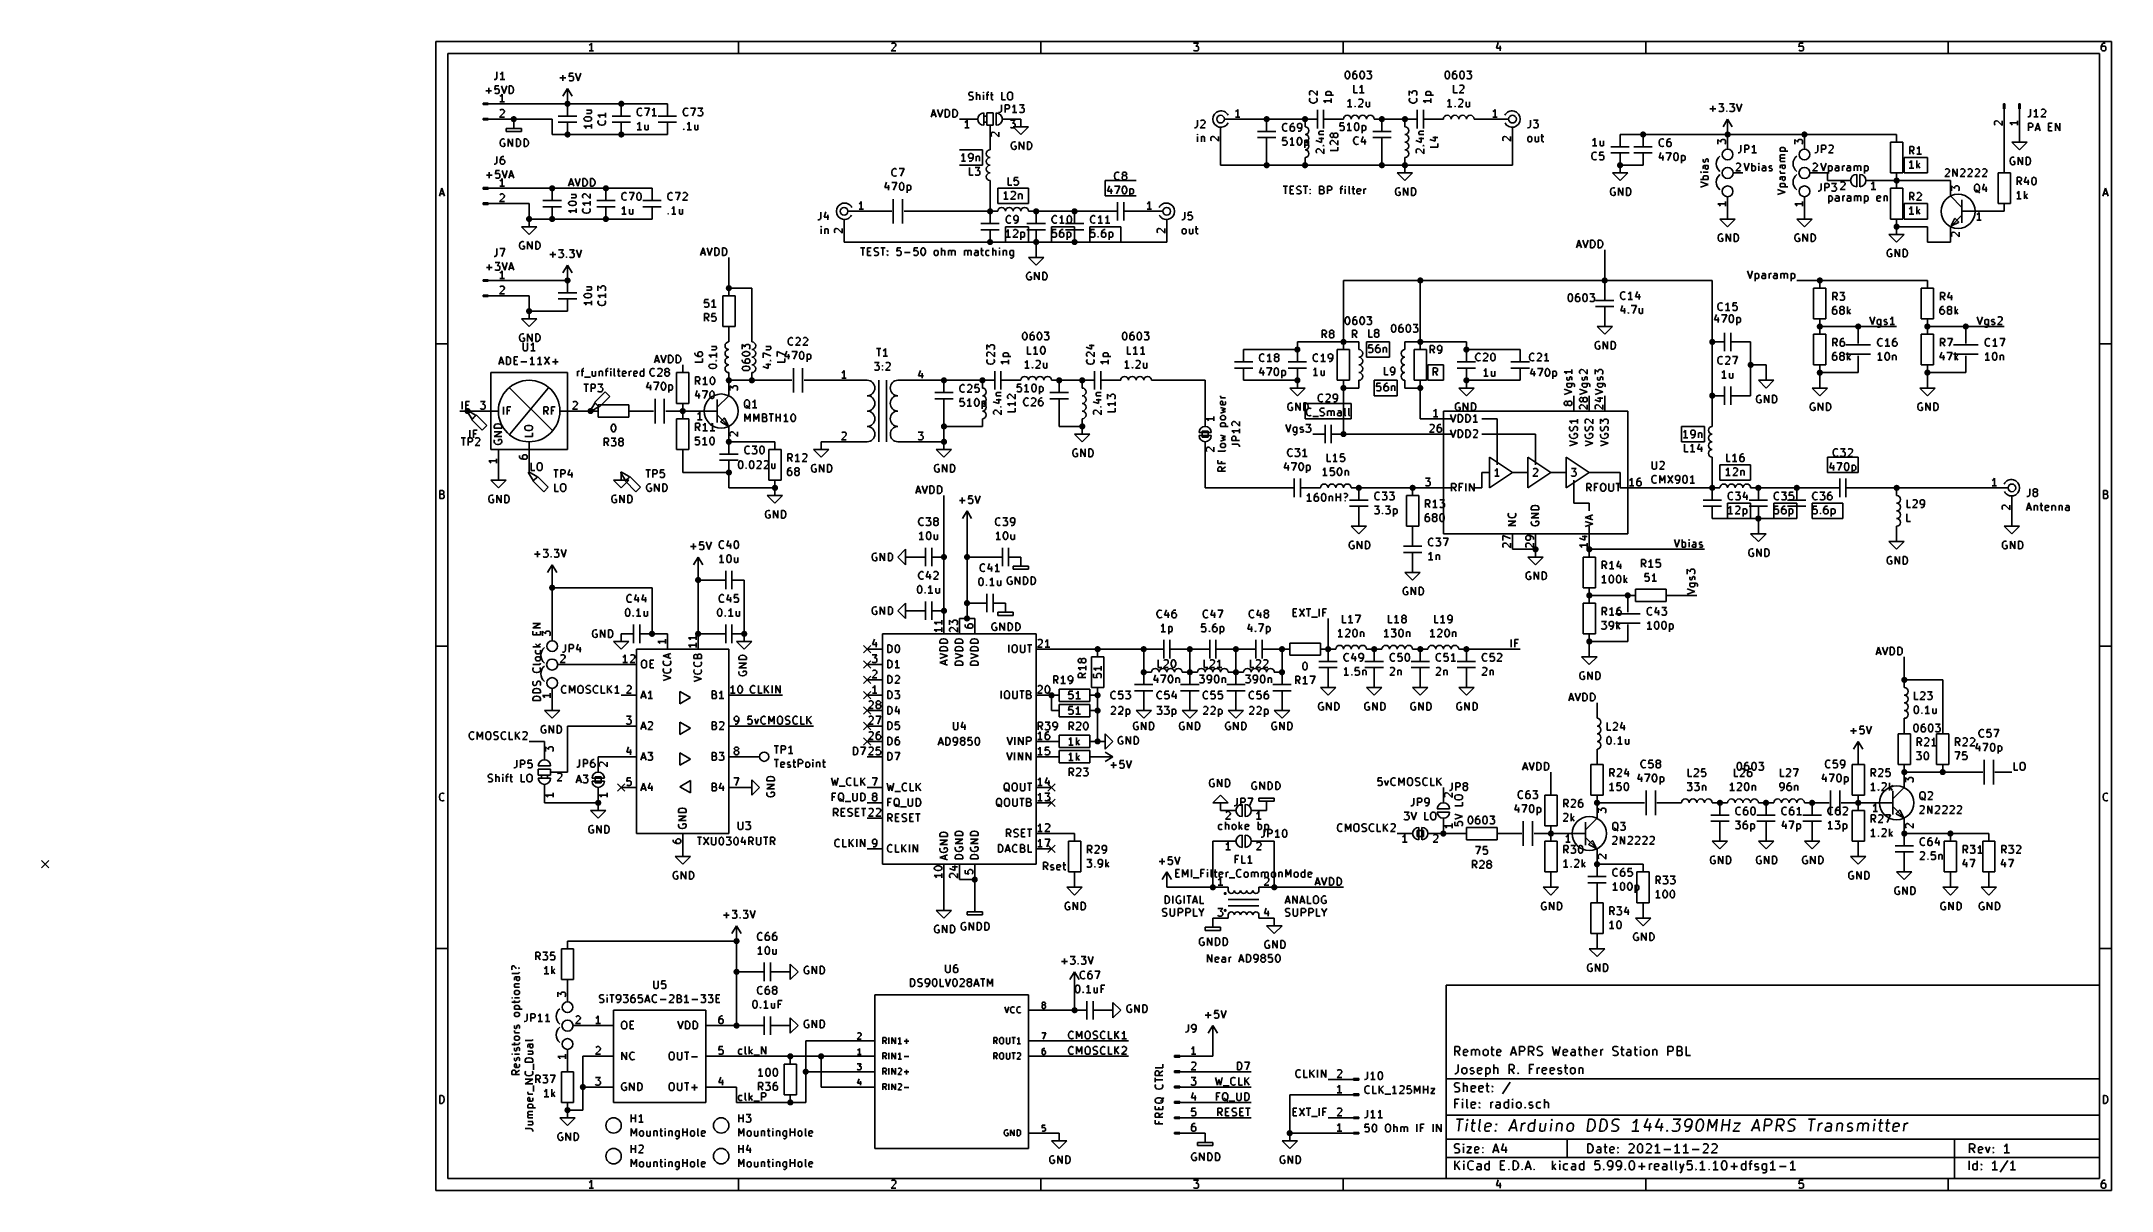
# Model space of a CAD drawing. Extents: x -2.2 to 11.3, y -7.9 to -0.4.
import ezdxf

# ---------------------------------------------------------------- set-up
doc = ezdxf.new("R2010")
doc.units = 0
doc.header["$MEASUREMENT"] = 0
doc.linetypes.add('DASHED', pattern=[0.75, 0.5, -0.25])
for name, color, linetype in [('BLACK', 7, 'CONTINUOUS'), ('BLUE2', 5, 'CONTINUOUS'), ('BLUE3', 171, 'CONTINUOUS'), ('CYAN2', 4, 'CONTINUOUS'), ('GREEN2', 3, 'CONTINUOUS'), ('LYELLOW', 51, 'CONTINUOUS'), ('RED2', 1, 'CONTINUOUS')]:
    doc.layers.add(name, color=color, linetype=linetype)

msp = doc.modelspace()

# ---------------------------------------------------------------- linework, layer by layer
at = {"layer": 'BLACK', "linetype": 'CONTINUOUS'}
for p, q in [((3.616, -0.887), (3.632, -0.837)), ((3.62, -0.873), (3.644, -0.873)), ((3.632, -0.837), (3.649, -0.887)), ((3.658, -0.837), (3.675, -0.887)), ((3.675, -0.887), (3.692, -0.837)), ((3.708, -0.887), (3.708, -0.837)), ((3.708, -0.837), (3.72, -0.837)), ((3.72, -0.887), (3.708, -0.887)), ((3.72, -0.837), (3.727, -0.84)), ((3.727, -0.885), (3.72, -0.887)), ((3.727, -0.84), (3.732, -0.844)), ((3.732, -0.88), (3.727, -0.885)), ((3.732, -0.844), (3.735, -0.849)), ((3.735, -0.875), (3.732, -0.88)), ((3.735, -0.849), (3.737, -0.859)), ((3.737, -0.866), (3.735, -0.875)), ((3.737, -0.859), (3.737, -0.866)), ((3.758, -0.887), (3.758, -0.837)), ((3.758, -0.837), (3.77, -0.837)), ((3.77, -0.887), (3.758, -0.887)), ((3.77, -0.837), (3.777, -0.84)), ((3.777, -0.885), (3.77, -0.887)), ((3.777, -0.84), (3.782, -0.844)), ((3.782, -0.88), (3.777, -0.885)), ((3.782, -0.844), (3.785, -0.849)), ((3.785, -0.875), (3.782, -0.88)), ((3.785, -0.849), (3.787, -0.859)), ((3.787, -0.866), (3.785, -0.875)), ((3.787, -0.859), (3.787, -0.866)), ((8.907, -1.187), (8.924, -1.237)), ((8.924, -1.237), (8.941, -1.187)), ((8.957, -1.237), (8.957, -1.187)), ((8.957, -1.206), (8.962, -1.204)), ((8.962, -1.204), (8.972, -1.204)), ((8.972, -1.204), (8.976, -1.206)), ((8.976, -1.206), (8.979, -1.209)), ((8.979, -1.209), (8.981, -1.213)), ((9.003, -1.187), (9, -1.19)), ((9, -1.19), (9.003, -1.192)), ((9.005, -1.19), (9.003, -1.187)), ((9.003, -1.187), (9.003, -1.192)), ((9.003, -1.192), (9.005, -1.19)), ((9.003, -1.237), (9.003, -1.204)), ((9.031, -1.204), (9.026, -1.206)), ((9.041, -1.204), (9.031, -1.204)), ((9.045, -1.206), (9.041, -1.204)), ((9.048, -1.211), (9.045, -1.206)), ((9.048, -1.237), (9.048, -1.211)), ((9.069, -1.211), (9.072, -1.206)), ((9.069, -1.213), (9.069, -1.211)), ((9.072, -1.206), (9.076, -1.204)), ((9.076, -1.204), (9.083, -1.204)), ((9.083, -1.204), (9.088, -1.206)), ((9.407, -1.187), (9.424, -1.237)), ((9.424, -1.237), (9.441, -1.187)), ((9.457, -1.204), (9.457, -1.254)), ((9.457, -1.206), (9.462, -1.204)), ((9.462, -1.204), (9.472, -1.204)), ((9.472, -1.204), (9.476, -1.206)), ((9.476, -1.206), (9.479, -1.209)), ((9.479, -1.209), (9.481, -1.213)), ((9.507, -1.204), (9.503, -1.206)), ((9.517, -1.204), (9.507, -1.204)), ((9.522, -1.206), (9.517, -1.204)), ((9.524, -1.211), (9.522, -1.206)), ((9.524, -1.237), (9.524, -1.211)), ((9.548, -1.237), (9.548, -1.204)), ((9.548, -1.213), (9.55, -1.209)), ((9.55, -1.209), (9.553, -1.206)), ((9.553, -1.206), (9.557, -1.204)), ((9.557, -1.204), (9.562, -1.204)), ((9.583, -1.204), (9.579, -1.206)), ((9.593, -1.204), (9.583, -1.204)), ((9.598, -1.206), (9.593, -1.204)), ((9.6, -1.211), (9.598, -1.206)), ((9.6, -1.237), (9.6, -1.211)), ((9.624, -1.237), (9.624, -1.204)), ((9.624, -1.209), (9.626, -1.206)), ((9.626, -1.206), (9.631, -1.204)), ((9.631, -1.204), (9.638, -1.204)), ((9.638, -1.204), (9.643, -1.206)), ((9.643, -1.206), (9.645, -1.211)), ((9.645, -1.211), (9.648, -1.206)), ((9.645, -1.211), (9.645, -1.237)), ((9.648, -1.206), (9.653, -1.204)), ((9.653, -1.204), (9.66, -1.204)), ((9.66, -1.204), (9.664, -1.206)), ((9.664, -1.206), (9.667, -1.211)), ((9.667, -1.211), (9.667, -1.237)), ((9.691, -1.204), (9.691, -1.254)), ((9.691, -1.206), (9.695, -1.204)), ((9.695, -1.204), (9.705, -1.204)), ((9.705, -1.204), (9.71, -1.206)), ((9.71, -1.206), (9.712, -1.209)), ((9.712, -1.209), (9.714, -1.213)), ((1.257, -1.337), (1.274, -1.287)), ((1.262, -1.323), (1.286, -1.323)), ((1.274, -1.287), (1.291, -1.337)), ((1.3, -1.287), (1.317, -1.337)), ((1.317, -1.337), (1.333, -1.287)), ((1.35, -1.337), (1.35, -1.287)), ((1.35, -1.287), (1.362, -1.287)), ((1.362, -1.337), (1.35, -1.337)), ((1.362, -1.287), (1.369, -1.29)), ((1.369, -1.335), (1.362, -1.337)), ((1.369, -1.29), (1.374, -1.294)), ((1.374, -1.33), (1.369, -1.335)), ((1.374, -1.294), (1.376, -1.299)), ((1.376, -1.325), (1.374, -1.33)), ((1.376, -1.299), (1.379, -1.309)), ((1.379, -1.316), (1.376, -1.325)), ((1.379, -1.309), (1.379, -1.316)), ((1.4, -1.337), (1.4, -1.287)), ((1.4, -1.287), (1.412, -1.287)), ((1.412, -1.337), (1.4, -1.337)), ((1.412, -1.287), (1.419, -1.29)), ((1.419, -1.335), (1.412, -1.337)), ((1.419, -1.29), (1.424, -1.294)), ((1.424, -1.33), (1.419, -1.335)), ((1.424, -1.294), (1.426, -1.299)), ((1.426, -1.325), (1.424, -1.33)), ((1.426, -1.299), (1.429, -1.309)), ((1.429, -1.316), (1.426, -1.325)), ((1.429, -1.309), (1.429, -1.316)), ((8.962, -1.237), (8.957, -1.235)), ((8.972, -1.237), (8.962, -1.237)), ((8.976, -1.235), (8.972, -1.237)), ((8.979, -1.232), (8.976, -1.235)), ((8.981, -1.228), (8.979, -1.232)), ((8.981, -1.213), (8.981, -1.228)), ((9.024, -1.225), (9.026, -1.22)), ((9.024, -1.23), (9.024, -1.225)), ((9.026, -1.235), (9.024, -1.23)), ((9.026, -1.22), (9.031, -1.218)), ((9.031, -1.237), (9.026, -1.235)), ((9.031, -1.218), (9.043, -1.218)), ((9.043, -1.237), (9.031, -1.237)), ((9.043, -1.218), (9.048, -1.216)), ((9.048, -1.235), (9.043, -1.237)), ((9.072, -1.218), (9.069, -1.213)), ((9.069, -1.235), (9.074, -1.237)), ((9.076, -1.22), (9.072, -1.218)), ((9.074, -1.237), (9.083, -1.237)), ((9.083, -1.22), (9.076, -1.22)), ((9.088, -1.223), (9.083, -1.22)), ((9.083, -1.237), (9.088, -1.235)), ((9.091, -1.228), (9.088, -1.223)), ((9.088, -1.235), (9.091, -1.23)), ((9.091, -1.23), (9.091, -1.228)), ((9.462, -1.237), (9.457, -1.235)), ((9.472, -1.237), (9.462, -1.237)), ((9.476, -1.235), (9.472, -1.237)), ((9.479, -1.232), (9.476, -1.235)), ((9.481, -1.228), (9.479, -1.232)), ((9.481, -1.213), (9.481, -1.228)), ((9.5, -1.225), (9.503, -1.22)), ((9.5, -1.23), (9.5, -1.225)), ((9.503, -1.235), (9.5, -1.23)), ((9.503, -1.22), (9.507, -1.218)), ((9.507, -1.237), (9.503, -1.235)), ((9.507, -1.218), (9.519, -1.218)), ((9.519, -1.237), (9.507, -1.237)), ((9.519, -1.218), (9.524, -1.216)), ((9.524, -1.235), (9.519, -1.237)), ((9.576, -1.225), (9.579, -1.22)), ((9.576, -1.23), (9.576, -1.225)), ((9.579, -1.235), (9.576, -1.23)), ((9.579, -1.22), (9.583, -1.218)), ((9.583, -1.237), (9.579, -1.235)), ((9.583, -1.218), (9.595, -1.218)), ((9.595, -1.237), (9.583, -1.237)), ((9.595, -1.218), (9.6, -1.216)), ((9.6, -1.235), (9.595, -1.237)), ((9.695, -1.237), (9.691, -1.235)), ((9.705, -1.237), (9.695, -1.237)), ((9.71, -1.235), (9.705, -1.237)), ((9.712, -1.232), (9.71, -1.235)), ((9.714, -1.228), (9.712, -1.232)), ((9.714, -1.213), (9.714, -1.228)), ((2.116, -1.787), (2.132, -1.737)), ((2.132, -1.737), (2.149, -1.787)), ((2.158, -1.737), (2.175, -1.787)), ((2.175, -1.787), (2.192, -1.737)), ((2.208, -1.787), (2.208, -1.737)), ((2.208, -1.737), (2.22, -1.737)), ((2.22, -1.737), (2.227, -1.74)), ((2.227, -1.74), (2.232, -1.744)), ((2.232, -1.744), (2.235, -1.749)), ((2.235, -1.749), (2.237, -1.759)), ((2.258, -1.787), (2.258, -1.737)), ((2.258, -1.737), (2.27, -1.737)), ((2.27, -1.737), (2.277, -1.74)), ((2.277, -1.74), (2.282, -1.744)), ((2.282, -1.744), (2.285, -1.749)), ((2.285, -1.749), (2.287, -1.759)), ((7.816, -1.737), (7.832, -1.687)), ((7.82, -1.723), (7.844, -1.723)), ((7.832, -1.687), (7.849, -1.737)), ((7.858, -1.687), (7.875, -1.737)), ((7.875, -1.737), (7.892, -1.687)), ((7.908, -1.737), (7.908, -1.687)), ((7.908, -1.687), (7.92, -1.687)), ((7.92, -1.737), (7.908, -1.737)), ((7.92, -1.687), (7.927, -1.69)), ((7.927, -1.735), (7.92, -1.737)), ((7.927, -1.69), (7.932, -1.694)), ((7.932, -1.73), (7.927, -1.735)), ((7.932, -1.694), (7.935, -1.699)), ((7.935, -1.725), (7.932, -1.73)), ((7.935, -1.699), (7.937, -1.709)), ((7.937, -1.716), (7.935, -1.725)), ((7.937, -1.709), (7.937, -1.716)), ((7.958, -1.737), (7.958, -1.687)), ((7.958, -1.687), (7.97, -1.687)), ((7.97, -1.737), (7.958, -1.737)), ((7.97, -1.687), (7.977, -1.69)), ((7.977, -1.735), (7.97, -1.737)), ((7.977, -1.69), (7.982, -1.694)), ((7.982, -1.73), (7.977, -1.735)), ((7.982, -1.694), (7.985, -1.699)), ((7.985, -1.725), (7.982, -1.73)), ((7.985, -1.699), (7.987, -1.709)), ((7.987, -1.716), (7.985, -1.725)), ((7.987, -1.709), (7.987, -1.716)), ((2.12, -1.773), (2.144, -1.773)), ((2.22, -1.787), (2.208, -1.787)), ((2.227, -1.785), (2.22, -1.787)), ((2.232, -1.78), (2.227, -1.785)), ((2.235, -1.775), (2.232, -1.78)), ((2.237, -1.766), (2.235, -1.775)), ((2.237, -1.759), (2.237, -1.766)), ((2.27, -1.787), (2.258, -1.787)), ((2.277, -1.785), (2.27, -1.787)), ((2.282, -1.78), (2.277, -1.785)), ((2.285, -1.775), (2.282, -1.78)), ((2.287, -1.766), (2.285, -1.775)), ((2.287, -1.759), (2.287, -1.766)), ((8.93, -1.887), (8.947, -1.937)), ((8.947, -1.937), (8.963, -1.887)), ((8.98, -1.904), (8.98, -1.954)), ((8.98, -1.906), (8.985, -1.904)), ((8.985, -1.937), (8.98, -1.935)), ((8.985, -1.904), (8.994, -1.904)), ((8.994, -1.937), (8.985, -1.937)), ((8.994, -1.904), (8.999, -1.906)), ((8.999, -1.935), (8.994, -1.937)), ((8.999, -1.906), (9.001, -1.909)), ((9.001, -1.932), (8.999, -1.935)), ((9.001, -1.909), (9.004, -1.913)), ((9.004, -1.928), (9.001, -1.932)), ((9.004, -1.913), (9.004, -1.928)), ((9.023, -1.925), (9.025, -1.92)), ((9.023, -1.93), (9.023, -1.925)), ((9.025, -1.935), (9.023, -1.93)), ((9.03, -1.904), (9.025, -1.906)), ((9.025, -1.92), (9.03, -1.918)), ((9.03, -1.937), (9.025, -1.935)), ((9.039, -1.904), (9.03, -1.904)), ((9.03, -1.918), (9.042, -1.918)), ((9.042, -1.937), (9.03, -1.937)), ((9.044, -1.906), (9.039, -1.904)), ((9.042, -1.918), (9.047, -1.916)), ((9.047, -1.935), (9.042, -1.937)), ((9.047, -1.911), (9.044, -1.906)), ((9.047, -1.937), (9.047, -1.911)), ((9.07, -1.937), (9.07, -1.904)), ((9.07, -1.913), (9.073, -1.909)), ((9.073, -1.909), (9.075, -1.906)), ((9.075, -1.906), (9.08, -1.904)), ((9.08, -1.904), (9.085, -1.904)), ((9.099, -1.925), (9.101, -1.92)), ((9.099, -1.93), (9.099, -1.925)), ((9.101, -1.935), (9.099, -1.93)), ((9.106, -1.904), (9.101, -1.906)), ((9.101, -1.92), (9.106, -1.918)), ((9.106, -1.937), (9.101, -1.935)), ((9.116, -1.904), (9.106, -1.904)), ((9.106, -1.918), (9.118, -1.918)), ((9.118, -1.937), (9.106, -1.937)), ((9.12, -1.906), (9.116, -1.904)), ((9.118, -1.918), (9.123, -1.916)), ((9.123, -1.935), (9.118, -1.937)), ((9.123, -1.911), (9.12, -1.906)), ((9.123, -1.937), (9.123, -1.911)), ((9.147, -1.937), (9.147, -1.904)), ((9.147, -1.909), (9.149, -1.906)), ((9.149, -1.906), (9.154, -1.904)), ((9.154, -1.904), (9.161, -1.904)), ((9.161, -1.904), (9.166, -1.906)), ((9.166, -1.906), (9.168, -1.911)), ((9.168, -1.911), (9.17, -1.906)), ((9.168, -1.911), (9.168, -1.937)), ((9.17, -1.906), (9.175, -1.904)), ((9.175, -1.904), (9.182, -1.904)), ((9.182, -1.904), (9.187, -1.906)), ((9.187, -1.906), (9.189, -1.911)), ((9.189, -1.911), (9.189, -1.937)), ((9.213, -1.904), (9.213, -1.954)), ((9.213, -1.906), (9.218, -1.904)), ((9.218, -1.937), (9.213, -1.935)), ((9.218, -1.904), (9.227, -1.904)), ((9.227, -1.937), (9.218, -1.937)), ((9.227, -1.904), (9.232, -1.906)), ((9.232, -1.935), (9.227, -1.937)), ((9.232, -1.906), (9.235, -1.909)), ((9.235, -1.932), (9.232, -1.935)), ((9.235, -1.909), (9.237, -1.913)), ((9.237, -1.928), (9.235, -1.932)), ((9.237, -1.913), (9.237, -1.928)), ((9.725, -2.187), (9.742, -2.237)), ((9.742, -2.237), (9.758, -2.187)), ((9.773, -2.213), (9.775, -2.209)), ((9.773, -2.228), (9.773, -2.213)), ((9.775, -2.232), (9.773, -2.228)), ((9.775, -2.209), (9.777, -2.206)), ((9.777, -2.235), (9.775, -2.232)), ((9.78, -2.254), (9.775, -2.251)), ((9.777, -2.206), (9.782, -2.204)), ((9.782, -2.237), (9.777, -2.235)), ((9.787, -2.254), (9.78, -2.254)), ((9.782, -2.204), (9.792, -2.204)), ((9.792, -2.237), (9.782, -2.237)), ((9.792, -2.251), (9.787, -2.254)), ((9.792, -2.204), (9.797, -2.206)), ((9.797, -2.235), (9.792, -2.237)), ((9.794, -2.249), (9.792, -2.251)), ((9.797, -2.244), (9.794, -2.249)), ((9.797, -2.204), (9.797, -2.244)), ((9.818, -2.211), (9.82, -2.206)), ((9.818, -2.213), (9.818, -2.211)), ((9.82, -2.218), (9.818, -2.213)), ((9.818, -2.235), (9.823, -2.237)), ((9.82, -2.206), (9.825, -2.204)), ((9.825, -2.22), (9.82, -2.218)), ((9.823, -2.237), (9.832, -2.237)), ((9.825, -2.204), (9.832, -2.204)), ((9.832, -2.22), (9.825, -2.22)), ((9.832, -2.204), (9.837, -2.206)), ((9.837, -2.223), (9.832, -2.22)), ((9.832, -2.237), (9.837, -2.235)), ((9.839, -2.228), (9.837, -2.223)), ((9.837, -2.235), (9.839, -2.23)), ((9.839, -2.23), (9.839, -2.228)), ((9.863, -2.199), (9.858, -2.201)), ((9.887, -2.237), (9.858, -2.237)), ((9.868, -2.194), (9.863, -2.199)), ((9.873, -2.187), (9.868, -2.194)), ((9.873, -2.237), (9.873, -2.187)), ((10.425, -2.187), (10.442, -2.237)), ((10.442, -2.237), (10.458, -2.187)), ((10.473, -2.213), (10.475, -2.209)), ((10.473, -2.228), (10.473, -2.213)), ((10.475, -2.232), (10.473, -2.228)), ((10.475, -2.209), (10.477, -2.206)), ((10.477, -2.235), (10.475, -2.232)), ((10.48, -2.254), (10.475, -2.251)), ((10.477, -2.206), (10.482, -2.204)), ((10.482, -2.237), (10.477, -2.235)), ((10.487, -2.254), (10.48, -2.254)), ((10.482, -2.204), (10.492, -2.204)), ((10.492, -2.237), (10.482, -2.237)), ((10.492, -2.251), (10.487, -2.254)), ((10.492, -2.204), (10.497, -2.206)), ((10.497, -2.235), (10.492, -2.237)), ((10.494, -2.249), (10.492, -2.251)), ((10.497, -2.244), (10.494, -2.249)), ((10.497, -2.204), (10.497, -2.244)), ((10.518, -2.211), (10.52, -2.206)), ((10.518, -2.213), (10.518, -2.211)), ((10.52, -2.218), (10.518, -2.213)), ((10.518, -2.235), (10.523, -2.237)), ((10.52, -2.206), (10.525, -2.204)), ((10.525, -2.22), (10.52, -2.218)), ((10.523, -2.237), (10.532, -2.237)), ((10.525, -2.204), (10.532, -2.204)), ((10.532, -2.22), (10.525, -2.22)), ((10.532, -2.204), (10.537, -2.206)), ((10.537, -2.223), (10.532, -2.22)), ((10.532, -2.237), (10.537, -2.235)), ((10.539, -2.228), (10.537, -2.223)), ((10.537, -2.235), (10.539, -2.23)), ((10.539, -2.23), (10.539, -2.228)), ((10.585, -2.209), (10.556, -2.237)), ((10.556, -2.237), (10.587, -2.237)), ((10.558, -2.192), (10.561, -2.19)), ((10.561, -2.19), (10.566, -2.187)), ((10.566, -2.187), (10.577, -2.187)), ((10.577, -2.187), (10.582, -2.19)), ((10.582, -2.19), (10.585, -2.192)), ((10.585, -2.192), (10.587, -2.197)), ((10.587, -2.201), (10.585, -2.209)), ((10.587, -2.197), (10.587, -2.201)), ((1.816, -2.487), (1.832, -2.437)), ((1.82, -2.473), (1.844, -2.473)), ((1.832, -2.437), (1.849, -2.487)), ((1.858, -2.437), (1.875, -2.487)), ((1.875, -2.487), (1.892, -2.437)), ((1.908, -2.487), (1.908, -2.437)), ((1.908, -2.437), (1.92, -2.437)), ((1.92, -2.487), (1.908, -2.487)), ((1.92, -2.437), (1.927, -2.44)), ((1.927, -2.485), (1.92, -2.487)), ((1.927, -2.44), (1.932, -2.444)), ((1.932, -2.48), (1.927, -2.485)), ((1.932, -2.444), (1.935, -2.449)), ((1.935, -2.475), (1.932, -2.48)), ((1.935, -2.449), (1.937, -2.459)), ((1.937, -2.466), (1.935, -2.475)), ((1.937, -2.459), (1.937, -2.466)), ((1.958, -2.487), (1.958, -2.437)), ((1.958, -2.437), (1.97, -2.437)), ((1.97, -2.487), (1.958, -2.487)), ((1.97, -2.437), (1.977, -2.44)), ((1.977, -2.485), (1.97, -2.487)), ((1.977, -2.44), (1.982, -2.444)), ((1.982, -2.48), (1.977, -2.485)), ((1.982, -2.444), (1.985, -2.449)), ((1.985, -2.475), (1.982, -2.48)), ((1.985, -2.449), (1.987, -2.459)), ((1.987, -2.466), (1.985, -2.475)), ((1.987, -2.459), (1.987, -2.466)), ((7.787, -2.544), (7.737, -2.544)), ((7.737, -2.544), (7.744, -2.549)), ((7.744, -2.549), (7.749, -2.554)), ((7.749, -2.554), (7.751, -2.558)), ((7.787, -2.53), (7.787, -2.558)), ((7.837, -2.539), (7.84, -2.535)), ((7.837, -2.551), (7.837, -2.539)), ((7.84, -2.556), (7.837, -2.551)), ((7.84, -2.535), (7.842, -2.532)), ((7.842, -2.558), (7.84, -2.556)), ((7.842, -2.532), (7.847, -2.53)), ((7.847, -2.53), (7.851, -2.53)), ((7.851, -2.53), (7.859, -2.532)), ((7.859, -2.532), (7.887, -2.561)), ((7.887, -2.561), (7.887, -2.53)), ((7.937, -2.561), (7.937, -2.53)), ((7.937, -2.53), (7.956, -2.547)), ((7.956, -2.539), (7.959, -2.535)), ((7.956, -2.547), (7.956, -2.539)), ((7.959, -2.535), (7.961, -2.532)), ((7.961, -2.532), (7.966, -2.53)), ((7.966, -2.53), (7.978, -2.53)), ((7.978, -2.53), (7.982, -2.532)), ((7.982, -2.532), (7.985, -2.535)), ((7.985, -2.558), (7.982, -2.561)), ((7.985, -2.535), (7.987, -2.539)), ((7.987, -2.554), (7.985, -2.558)), ((7.987, -2.539), (7.987, -2.554)), ((7.787, -2.675), (7.737, -2.658)), ((7.737, -2.692), (7.787, -2.675)), ((7.754, -2.585), (7.756, -2.58)), ((7.754, -2.592), (7.754, -2.585)), ((7.756, -2.597), (7.754, -2.592)), ((7.754, -2.62), (7.794, -2.62)), ((7.754, -2.625), (7.756, -2.62)), ((7.754, -2.635), (7.754, -2.625)), ((7.756, -2.639), (7.754, -2.635)), ((7.761, -2.599), (7.756, -2.597)), ((7.759, -2.642), (7.756, -2.639)), ((7.763, -2.644), (7.759, -2.642)), ((7.763, -2.599), (7.761, -2.599)), ((7.768, -2.597), (7.763, -2.599)), ((7.778, -2.644), (7.763, -2.644)), ((7.77, -2.592), (7.768, -2.597)), ((7.773, -2.58), (7.77, -2.585)), ((7.77, -2.585), (7.77, -2.592)), ((7.778, -2.577), (7.773, -2.58)), ((7.78, -2.577), (7.778, -2.577)), ((7.782, -2.642), (7.778, -2.644)), ((7.785, -2.58), (7.78, -2.577)), ((7.785, -2.639), (7.782, -2.642)), ((7.787, -2.585), (7.785, -2.58)), ((7.785, -2.599), (7.787, -2.594)), ((7.785, -2.62), (7.787, -2.625)), ((7.787, -2.635), (7.785, -2.639)), ((7.787, -2.594), (7.787, -2.585)), ((7.787, -2.625), (7.787, -2.635)), ((7.794, -2.62), (7.799, -2.623)), ((7.799, -2.623), (7.801, -2.625)), ((7.801, -2.625), (7.804, -2.63)), ((7.804, -2.637), (7.801, -2.642)), ((7.804, -2.63), (7.804, -2.637)), ((7.887, -2.675), (7.837, -2.658)), ((7.837, -2.692), (7.887, -2.675)), ((7.854, -2.585), (7.856, -2.58)), ((7.854, -2.592), (7.854, -2.585)), ((7.856, -2.597), (7.854, -2.592)), ((7.854, -2.62), (7.894, -2.62)), ((7.854, -2.625), (7.856, -2.62)), ((7.854, -2.635), (7.854, -2.625)), ((7.856, -2.639), (7.854, -2.635)), ((7.861, -2.599), (7.856, -2.597)), ((7.859, -2.642), (7.856, -2.639)), ((7.863, -2.644), (7.859, -2.642)), ((7.863, -2.599), (7.861, -2.599)), ((7.868, -2.597), (7.863, -2.599)), ((7.878, -2.644), (7.863, -2.644)), ((7.87, -2.592), (7.868, -2.597)), ((7.873, -2.58), (7.87, -2.585)), ((7.87, -2.585), (7.87, -2.592)), ((7.878, -2.577), (7.873, -2.58)), ((7.88, -2.577), (7.878, -2.577)), ((7.882, -2.642), (7.878, -2.644)), ((7.885, -2.58), (7.88, -2.577)), ((7.885, -2.639), (7.882, -2.642)), ((7.887, -2.585), (7.885, -2.58)), ((7.885, -2.599), (7.887, -2.594)), ((7.885, -2.62), (7.887, -2.625)), ((7.887, -2.635), (7.885, -2.639)), ((7.887, -2.594), (7.887, -2.585)), ((7.887, -2.625), (7.887, -2.635)), ((7.894, -2.62), (7.899, -2.623)), ((7.899, -2.623), (7.901, -2.625)), ((7.901, -2.625), (7.904, -2.63)), ((7.904, -2.637), (7.901, -2.642)), ((7.904, -2.63), (7.904, -2.637)), ((7.987, -2.675), (7.937, -2.658)), ((7.937, -2.692), (7.987, -2.675)), ((7.954, -2.585), (7.956, -2.58)), ((7.954, -2.592), (7.954, -2.585)), ((7.956, -2.597), (7.954, -2.592)), ((7.954, -2.62), (7.994, -2.62)), ((7.954, -2.625), (7.956, -2.62)), ((7.954, -2.635), (7.954, -2.625)), ((7.956, -2.639), (7.954, -2.635)), ((7.961, -2.599), (7.956, -2.597)), ((7.959, -2.642), (7.956, -2.639)), ((7.963, -2.644), (7.959, -2.642)), ((7.963, -2.599), (7.961, -2.599)), ((7.968, -2.597), (7.963, -2.599)), ((7.978, -2.644), (7.963, -2.644)), ((7.97, -2.592), (7.968, -2.597)), ((7.973, -2.58), (7.97, -2.585)), ((7.97, -2.585), (7.97, -2.592)), ((7.978, -2.577), (7.973, -2.58)), ((7.98, -2.577), (7.978, -2.577)), ((7.982, -2.642), (7.978, -2.644)), ((7.985, -2.58), (7.98, -2.577)), ((7.985, -2.639), (7.982, -2.642)), ((7.987, -2.585), (7.985, -2.58)), ((7.985, -2.599), (7.987, -2.594)), ((7.985, -2.62), (7.987, -2.625)), ((7.987, -2.635), (7.985, -2.639)), ((7.987, -2.594), (7.987, -2.585)), ((7.987, -2.625), (7.987, -2.635)), ((7.994, -2.62), (7.999, -2.623)), ((7.999, -2.623), (8.001, -2.625)), ((8.001, -2.625), (8.004, -2.63)), ((8.004, -2.637), (8.001, -2.642)), ((8.004, -2.63), (8.004, -2.637)), ((0.564, -2.787), (0.564, -2.737)), ((0.588, -2.787), (0.588, -2.737)), ((0.588, -2.737), (0.612, -2.737)), ((0.605, -2.761), (0.588, -2.761)), ((5.925, -2.887), (5.942, -2.937)), ((5.942, -2.937), (5.958, -2.887)), ((5.973, -2.913), (5.975, -2.909)), ((5.973, -2.928), (5.973, -2.913)), ((5.975, -2.932), (5.973, -2.928)), ((5.975, -2.909), (5.977, -2.906)), ((5.977, -2.935), (5.975, -2.932)), ((5.98, -2.954), (5.975, -2.951)), ((5.977, -2.906), (5.982, -2.904)), ((5.982, -2.937), (5.977, -2.935)), ((5.987, -2.954), (5.98, -2.954)), ((5.982, -2.904), (5.992, -2.904)), ((5.992, -2.937), (5.982, -2.937)), ((5.992, -2.951), (5.987, -2.954)), ((5.992, -2.904), (5.997, -2.906)), ((5.997, -2.935), (5.992, -2.937)), ((5.994, -2.949), (5.992, -2.951)), ((5.997, -2.944), (5.994, -2.949)), ((5.997, -2.904), (5.997, -2.944)), ((6.018, -2.911), (6.02, -2.906)), ((6.018, -2.913), (6.018, -2.911)), ((6.02, -2.918), (6.018, -2.913)), ((6.018, -2.935), (6.023, -2.937)), ((6.02, -2.906), (6.025, -2.904)), ((6.025, -2.92), (6.02, -2.918)), ((6.023, -2.937), (6.032, -2.937)), ((6.025, -2.904), (6.032, -2.904)), ((6.032, -2.92), (6.025, -2.92)), ((6.032, -2.904), (6.037, -2.906)), ((6.037, -2.923), (6.032, -2.92)), ((6.032, -2.937), (6.037, -2.935)), ((6.039, -2.928), (6.037, -2.923)), ((6.037, -2.935), (6.039, -2.93)), ((6.039, -2.93), (6.039, -2.928)), ((6.056, -2.887), (6.087, -2.887)), ((6.058, -2.935), (6.056, -2.932)), ((6.063, -2.937), (6.058, -2.935)), ((6.077, -2.937), (6.063, -2.937)), ((6.087, -2.887), (6.07, -2.906)), ((6.07, -2.906), (6.077, -2.906)), ((6.077, -2.906), (6.082, -2.909)), ((6.082, -2.935), (6.077, -2.937)), ((6.082, -2.909), (6.085, -2.911)), ((6.085, -2.932), (6.082, -2.935)), ((6.085, -2.911), (6.087, -2.916)), ((6.087, -2.928), (6.085, -2.932)), ((6.087, -2.916), (6.087, -2.928)), ((1.014, -3.187), (1.014, -3.137)), ((1.038, -3.187), (1.014, -3.187)), ((1.053, -3.154), (1.055, -3.144)), ((1.053, -3.17), (1.053, -3.154)), ((1.055, -3.18), (1.053, -3.17)), ((1.055, -3.144), (1.06, -3.14)), ((1.06, -3.185), (1.055, -3.18)), ((1.06, -3.14), (1.064, -3.137)), ((1.064, -3.187), (1.06, -3.185)), ((1.064, -3.137), (1.074, -3.137)), ((1.074, -3.187), (1.064, -3.187)), ((1.074, -3.137), (1.079, -3.14)), ((1.079, -3.185), (1.074, -3.187)), ((1.079, -3.14), (1.083, -3.144)), ((1.083, -3.18), (1.079, -3.185)), ((1.083, -3.144), (1.086, -3.154)), ((1.086, -3.17), (1.083, -3.18)), ((1.086, -3.154), (1.086, -3.17)), ((3.516, -3.337), (3.532, -3.287)), ((3.52, -3.323), (3.544, -3.323)), ((3.532, -3.287), (3.549, -3.337)), ((3.558, -3.287), (3.575, -3.337)), ((3.575, -3.337), (3.592, -3.287)), ((3.608, -3.337), (3.608, -3.287)), ((3.608, -3.287), (3.62, -3.287)), ((3.62, -3.337), (3.608, -3.337)), ((3.62, -3.287), (3.627, -3.29)), ((3.627, -3.335), (3.62, -3.337)), ((3.627, -3.29), (3.632, -3.294)), ((3.632, -3.33), (3.627, -3.335)), ((3.632, -3.294), (3.635, -3.299)), ((3.635, -3.325), (3.632, -3.33)), ((3.635, -3.299), (3.637, -3.309)), ((3.637, -3.316), (3.635, -3.325)), ((3.637, -3.309), (3.637, -3.316)), ((3.658, -3.337), (3.658, -3.287)), ((3.658, -3.287), (3.67, -3.287)), ((3.67, -3.337), (3.658, -3.337)), ((3.67, -3.287), (3.677, -3.29)), ((3.677, -3.335), (3.67, -3.337)), ((3.677, -3.29), (3.682, -3.294)), ((3.682, -3.33), (3.677, -3.335)), ((3.682, -3.294), (3.685, -3.299)), ((3.685, -3.325), (3.682, -3.33)), ((3.685, -3.299), (3.687, -3.309)), ((3.687, -3.316), (3.685, -3.325)), ((3.687, -3.309), (3.687, -3.316)), ((8.454, -3.637), (8.47, -3.687)), ((8.47, -3.687), (8.487, -3.637)), ((8.504, -3.687), (8.504, -3.637)), ((8.549, -3.637), (8.547, -3.64)), ((8.551, -3.64), (8.549, -3.637)), ((8.549, -3.637), (8.549, -3.642)), ((8.504, -3.656), (8.508, -3.654)), ((8.508, -3.687), (8.504, -3.685)), ((8.508, -3.654), (8.518, -3.654)), ((8.518, -3.687), (8.508, -3.687)), ((8.518, -3.654), (8.523, -3.656)), ((8.523, -3.685), (8.518, -3.687)), ((8.523, -3.656), (8.525, -3.659)), ((8.525, -3.682), (8.523, -3.685)), ((8.525, -3.659), (8.527, -3.663)), ((8.527, -3.678), (8.525, -3.682)), ((8.527, -3.663), (8.527, -3.678)), ((8.547, -3.64), (8.549, -3.642)), ((8.549, -3.642), (8.551, -3.64)), ((8.549, -3.687), (8.549, -3.654)), ((8.57, -3.675), (8.573, -3.67)), ((8.57, -3.68), (8.57, -3.675)), ((8.573, -3.685), (8.57, -3.68)), ((8.577, -3.654), (8.573, -3.656)), ((8.573, -3.67), (8.577, -3.668)), ((8.577, -3.687), (8.573, -3.685)), ((8.587, -3.654), (8.577, -3.654)), ((8.577, -3.668), (8.589, -3.668)), ((8.589, -3.687), (8.577, -3.687)), ((8.592, -3.656), (8.587, -3.654)), ((8.589, -3.668), (8.594, -3.666)), ((8.594, -3.685), (8.589, -3.687)), ((8.594, -3.661), (8.592, -3.656)), ((8.594, -3.687), (8.594, -3.661)), ((8.616, -3.661), (8.618, -3.656)), ((8.616, -3.663), (8.616, -3.661)), ((8.618, -3.668), (8.616, -3.663)), ((8.616, -3.685), (8.62, -3.687)), ((8.618, -3.656), (8.623, -3.654)), ((8.623, -3.67), (8.618, -3.668)), ((8.62, -3.687), (8.63, -3.687)), ((8.623, -3.654), (8.63, -3.654)), ((8.63, -3.67), (8.623, -3.67)), ((8.63, -3.654), (8.635, -3.656)), ((8.635, -3.673), (8.63, -3.67)), ((8.63, -3.687), (8.635, -3.685)), ((8.637, -3.678), (8.635, -3.673)), ((8.635, -3.685), (8.637, -3.68)), ((8.637, -3.68), (8.637, -3.678)), ((8.537, -3.861), (8.537, -3.83)), ((8.537, -3.83), (8.556, -3.847)), ((8.554, -3.885), (8.556, -3.88)), ((8.554, -3.892), (8.554, -3.885)), ((8.556, -3.897), (8.554, -3.892)), ((8.556, -3.839), (8.559, -3.835)), ((8.556, -3.847), (8.556, -3.839)), ((8.561, -3.899), (8.556, -3.897)), ((8.559, -3.835), (8.561, -3.832)), ((8.561, -3.832), (8.566, -3.83)), ((8.563, -3.899), (8.561, -3.899)), ((8.568, -3.897), (8.563, -3.899)), ((8.566, -3.83), (8.578, -3.83)), ((8.57, -3.892), (8.568, -3.897)), ((8.573, -3.88), (8.57, -3.885)), ((8.57, -3.885), (8.57, -3.892)), ((8.578, -3.877), (8.573, -3.88)), ((8.578, -3.83), (8.582, -3.832)), ((8.58, -3.877), (8.578, -3.877)), ((8.585, -3.88), (8.58, -3.877)), ((8.582, -3.832), (8.585, -3.835)), ((8.585, -3.858), (8.582, -3.861)), ((8.585, -3.835), (8.587, -3.839)), ((8.587, -3.854), (8.585, -3.858)), ((8.587, -3.885), (8.585, -3.88)), ((8.585, -3.899), (8.587, -3.894)), ((8.587, -3.839), (8.587, -3.854)), ((8.587, -3.894), (8.587, -3.885)), ((8.587, -3.975), (8.537, -3.958)), ((8.537, -3.992), (8.587, -3.975)), ((8.554, -3.92), (8.594, -3.92)), ((8.554, -3.925), (8.556, -3.92)), ((8.554, -3.935), (8.554, -3.925)), ((8.556, -3.939), (8.554, -3.935)), ((8.559, -3.942), (8.556, -3.939)), ((8.563, -3.944), (8.559, -3.942)), ((8.578, -3.944), (8.563, -3.944)), ((8.582, -3.942), (8.578, -3.944)), ((8.585, -3.939), (8.582, -3.942)), ((8.585, -3.92), (8.587, -3.925)), ((8.587, -3.935), (8.585, -3.939)), ((8.587, -3.925), (8.587, -3.935)), ((8.594, -3.92), (8.599, -3.923)), ((8.599, -3.923), (8.601, -3.925)), ((8.601, -3.925), (8.604, -3.93)), ((8.604, -3.937), (8.601, -3.942)), ((8.604, -3.93), (8.604, -3.937)), ((5.973, -4.137), (5.973, -4.087)), ((5.973, -4.087), (5.997, -4.087)), ((5.973, -4.111), (5.989, -4.111)), ((5.997, -4.137), (5.973, -4.137)), ((6.013, -4.087), (6.047, -4.137)), ((6.047, -4.087), (6.013, -4.137)), ((6.058, -4.087), (6.087, -4.087)), ((6.073, -4.137), (6.073, -4.087)), ((6.092, -4.142), (6.13, -4.142)), ((6.142, -4.137), (6.142, -4.087)), ((6.166, -4.137), (6.166, -4.087)), ((6.166, -4.087), (6.189, -4.087)), ((6.182, -4.111), (6.166, -4.111)), ((7.392, -4.337), (7.392, -4.287)), ((7.416, -4.337), (7.416, -4.287)), ((7.416, -4.287), (7.439, -4.287)), ((7.432, -4.311), (7.416, -4.311)), ((9.766, -4.387), (9.782, -4.337)), ((9.77, -4.373), (9.794, -4.373)), ((9.782, -4.337), (9.799, -4.387)), ((9.808, -4.337), (9.825, -4.387)), ((9.825, -4.387), (9.842, -4.337)), ((9.858, -4.387), (9.858, -4.337)), ((9.858, -4.337), (9.87, -4.337)), ((9.87, -4.387), (9.858, -4.387)), ((9.87, -4.337), (9.877, -4.34)), ((9.877, -4.385), (9.87, -4.387)), ((9.877, -4.34), (9.882, -4.344)), ((9.882, -4.38), (9.877, -4.385)), ((9.882, -4.344), (9.885, -4.349)), ((9.885, -4.375), (9.882, -4.38)), ((9.885, -4.349), (9.887, -4.359)), ((9.887, -4.366), (9.885, -4.375)), ((9.887, -4.359), (9.887, -4.366)), ((9.908, -4.387), (9.908, -4.337)), ((9.908, -4.337), (9.92, -4.337)), ((9.92, -4.387), (9.908, -4.387)), ((9.92, -4.337), (9.927, -4.34)), ((9.927, -4.385), (9.92, -4.387)), ((9.927, -4.34), (9.932, -4.344)), ((9.932, -4.38), (9.927, -4.385)), ((9.932, -4.344), (9.935, -4.349)), ((9.935, -4.375), (9.932, -4.38)), ((9.935, -4.349), (9.937, -4.359)), ((9.937, -4.366), (9.935, -4.375)), ((9.937, -4.359), (9.937, -4.366)), ((1.211, -4.609), (1.213, -4.599)), ((1.211, -4.616), (1.211, -4.609)), ((1.213, -4.625), (1.211, -4.616)), ((1.213, -4.599), (1.216, -4.594)), ((1.216, -4.63), (1.213, -4.625)), ((1.216, -4.594), (1.22, -4.59)), ((1.22, -4.635), (1.216, -4.63)), ((1.22, -4.59), (1.227, -4.587)), ((1.227, -4.637), (1.22, -4.635)), ((1.227, -4.587), (1.232, -4.587)), ((1.232, -4.637), (1.227, -4.637)), ((1.232, -4.587), (1.239, -4.59)), ((1.239, -4.635), (1.232, -4.637)), ((1.239, -4.59), (1.242, -4.592)), ((1.242, -4.632), (1.239, -4.635)), ((1.263, -4.637), (1.263, -4.587)), ((1.263, -4.587), (1.28, -4.623)), ((1.28, -4.623), (1.297, -4.587)), ((1.297, -4.587), (1.297, -4.637)), ((1.318, -4.604), (1.32, -4.594)), ((1.318, -4.62), (1.318, -4.604)), ((1.32, -4.63), (1.318, -4.62)), ((1.32, -4.594), (1.325, -4.59)), ((1.325, -4.635), (1.32, -4.63)), ((1.325, -4.59), (1.33, -4.587)), ((1.33, -4.637), (1.325, -4.635)), ((1.33, -4.587), (1.339, -4.587)), ((1.339, -4.637), (1.33, -4.637)), ((1.339, -4.587), (1.344, -4.59)), ((1.344, -4.635), (1.339, -4.637)), ((1.344, -4.59), (1.349, -4.594)), ((1.349, -4.63), (1.344, -4.635)), ((1.349, -4.594), (1.351, -4.604)), ((1.351, -4.62), (1.349, -4.63)), ((1.351, -4.604), (1.351, -4.62)), ((1.37, -4.597), (1.373, -4.592)), ((1.37, -4.601), (1.37, -4.597)), ((1.373, -4.606), (1.37, -4.601)), ((1.37, -4.635), (1.377, -4.637)), ((1.373, -4.592), (1.375, -4.59)), ((1.375, -4.609), (1.373, -4.606)), ((1.375, -4.59), (1.38, -4.587)), ((1.38, -4.611), (1.375, -4.609)), ((1.377, -4.637), (1.389, -4.637)), ((1.38, -4.587), (1.392, -4.587)), ((1.389, -4.613), (1.38, -4.611)), ((1.394, -4.616), (1.389, -4.613)), ((1.389, -4.637), (1.394, -4.635)), ((1.392, -4.587), (1.399, -4.59)), ((1.397, -4.618), (1.394, -4.616)), ((1.394, -4.635), (1.397, -4.632)), ((1.399, -4.623), (1.397, -4.618)), ((1.397, -4.632), (1.399, -4.628)), ((1.399, -4.628), (1.399, -4.623)), ((1.418, -4.609), (1.42, -4.599)), ((1.418, -4.616), (1.418, -4.609)), ((1.42, -4.625), (1.418, -4.616)), ((1.42, -4.599), (1.423, -4.594)), ((1.423, -4.63), (1.42, -4.625)), ((1.423, -4.594), (1.427, -4.59)), ((1.427, -4.635), (1.423, -4.63)), ((1.427, -4.59), (1.435, -4.587)), ((1.435, -4.637), (1.427, -4.635)), ((1.435, -4.587), (1.439, -4.587)), ((1.439, -4.637), (1.435, -4.637)), ((1.439, -4.587), (1.447, -4.59)), ((1.447, -4.635), (1.439, -4.637)), ((1.447, -4.59), (1.449, -4.592)), ((1.449, -4.632), (1.447, -4.635)), ((1.47, -4.637), (1.47, -4.587)), ((1.494, -4.637), (1.47, -4.637)), ((1.511, -4.637), (1.511, -4.587)), ((1.539, -4.587), (1.511, -4.616)), ((1.539, -4.637), (1.518, -4.609)), ((1.563, -4.599), (1.558, -4.601)), ((1.587, -4.637), (1.558, -4.637)), ((1.568, -4.594), (1.563, -4.599)), ((1.573, -4.587), (1.568, -4.594)), ((1.573, -4.637), (1.573, -4.587)), ((2.439, -4.609), (2.442, -4.599)), ((2.439, -4.616), (2.439, -4.609)), ((2.442, -4.625), (2.439, -4.616)), ((2.442, -4.599), (2.444, -4.594)), ((2.444, -4.63), (2.442, -4.625)), ((2.444, -4.594), (2.449, -4.59)), ((2.449, -4.635), (2.444, -4.63)), ((2.449, -4.59), (2.456, -4.587)), ((2.456, -4.637), (2.449, -4.635)), ((2.456, -4.587), (2.461, -4.587)), ((2.461, -4.637), (2.456, -4.637)), ((2.461, -4.587), (2.468, -4.59)), ((2.468, -4.635), (2.461, -4.637)), ((2.468, -4.59), (2.47, -4.592)), ((2.47, -4.632), (2.468, -4.635)), ((2.492, -4.637), (2.492, -4.587)), ((2.516, -4.637), (2.492, -4.637)), ((2.532, -4.637), (2.532, -4.587)), ((2.561, -4.587), (2.532, -4.616)), ((2.561, -4.637), (2.539, -4.609)), ((2.582, -4.637), (2.582, -4.587)), ((2.606, -4.637), (2.606, -4.587)), ((2.606, -4.587), (2.635, -4.637)), ((2.635, -4.637), (2.635, -4.587)), ((7.766, -4.687), (7.782, -4.637)), ((7.77, -4.673), (7.794, -4.673)), ((7.782, -4.637), (7.799, -4.687)), ((7.808, -4.637), (7.825, -4.687)), ((7.825, -4.687), (7.842, -4.637)), ((7.858, -4.687), (7.858, -4.637)), ((7.858, -4.637), (7.87, -4.637)), ((7.87, -4.687), (7.858, -4.687)), ((7.87, -4.637), (7.877, -4.64)), ((7.877, -4.685), (7.87, -4.687)), ((7.877, -4.64), (7.882, -4.644)), ((7.882, -4.68), (7.877, -4.685)), ((7.882, -4.644), (7.885, -4.649)), ((7.885, -4.675), (7.882, -4.68)), ((7.885, -4.649), (7.887, -4.659)), ((7.887, -4.666), (7.885, -4.675)), ((7.887, -4.659), (7.887, -4.666)), ((7.908, -4.687), (7.908, -4.637)), ((7.908, -4.637), (7.92, -4.637)), ((7.92, -4.687), (7.908, -4.687)), ((7.92, -4.637), (7.927, -4.64)), ((7.927, -4.685), (7.92, -4.687)), ((7.927, -4.64), (7.932, -4.644)), ((7.932, -4.68), (7.927, -4.685)), ((7.932, -4.644), (7.935, -4.649)), ((7.935, -4.675), (7.932, -4.68)), ((7.935, -4.649), (7.937, -4.659)), ((7.937, -4.666), (7.935, -4.675)), ((7.937, -4.659), (7.937, -4.666)), ((2.425, -4.787), (2.423, -4.811)), ((2.423, -4.811), (2.425, -4.809)), ((2.425, -4.835), (2.423, -4.832)), ((2.449, -4.787), (2.425, -4.787)), ((2.425, -4.809), (2.43, -4.806)), ((2.43, -4.837), (2.425, -4.835)), ((2.43, -4.806), (2.442, -4.806)), ((2.442, -4.837), (2.43, -4.837)), ((2.442, -4.806), (2.447, -4.809)), ((2.447, -4.835), (2.442, -4.837)), ((2.447, -4.809), (2.449, -4.811)), ((2.449, -4.832), (2.447, -4.835)), ((2.449, -4.811), (2.451, -4.816)), ((2.451, -4.828), (2.449, -4.832)), ((2.451, -4.816), (2.451, -4.828)), ((2.468, -4.804), (2.48, -4.837)), ((2.48, -4.837), (2.492, -4.804)), ((2.508, -4.809), (2.511, -4.799)), ((2.508, -4.816), (2.508, -4.809)), ((2.511, -4.825), (2.508, -4.816)), ((2.511, -4.799), (2.513, -4.794)), ((2.513, -4.83), (2.511, -4.825)), ((2.513, -4.794), (2.518, -4.79)), ((2.518, -4.835), (2.513, -4.83)), ((2.518, -4.79), (2.525, -4.787)), ((2.525, -4.837), (2.518, -4.835)), ((2.525, -4.787), (2.53, -4.787)), ((2.53, -4.837), (2.525, -4.837)), ((2.53, -4.787), (2.537, -4.79)), ((2.537, -4.835), (2.53, -4.837)), ((2.537, -4.79), (2.539, -4.792)), ((2.539, -4.832), (2.537, -4.835)), ((2.561, -4.837), (2.561, -4.787)), ((2.561, -4.787), (2.577, -4.823)), ((2.577, -4.823), (2.594, -4.787)), ((2.594, -4.787), (2.594, -4.837)), ((2.616, -4.804), (2.618, -4.794)), ((2.616, -4.82), (2.616, -4.804)), ((2.618, -4.83), (2.616, -4.82)), ((2.618, -4.794), (2.623, -4.79)), ((2.623, -4.835), (2.618, -4.83)), ((2.623, -4.79), (2.627, -4.787)), ((2.627, -4.837), (2.623, -4.835)), ((2.627, -4.787), (2.637, -4.787)), ((2.637, -4.837), (2.627, -4.837)), ((2.637, -4.787), (2.642, -4.79)), ((2.642, -4.835), (2.637, -4.837)), ((2.642, -4.79), (2.647, -4.794)), ((2.647, -4.83), (2.642, -4.835)), ((2.647, -4.794), (2.649, -4.804)), ((2.649, -4.82), (2.647, -4.83)), ((2.649, -4.804), (2.649, -4.82)), ((2.668, -4.797), (2.67, -4.792)), ((2.668, -4.801), (2.668, -4.797)), ((2.67, -4.806), (2.668, -4.801)), ((2.668, -4.835), (2.675, -4.837)), ((2.67, -4.792), (2.673, -4.79)), ((2.673, -4.809), (2.67, -4.806)), ((2.673, -4.79), (2.677, -4.787)), ((2.677, -4.811), (2.673, -4.809)), ((2.675, -4.837), (2.687, -4.837)), ((2.677, -4.787), (2.689, -4.787)), ((2.687, -4.813), (2.677, -4.811)), ((2.692, -4.816), (2.687, -4.813)), ((2.687, -4.837), (2.692, -4.835)), ((2.689, -4.787), (2.697, -4.79)), ((2.694, -4.818), (2.692, -4.816)), ((2.692, -4.835), (2.694, -4.832)), ((2.697, -4.823), (2.694, -4.818)), ((2.694, -4.832), (2.697, -4.828)), ((2.697, -4.828), (2.697, -4.823)), ((2.716, -4.809), (2.718, -4.799)), ((2.716, -4.816), (2.716, -4.809)), ((2.718, -4.825), (2.716, -4.816)), ((2.718, -4.799), (2.72, -4.794)), ((2.72, -4.83), (2.718, -4.825)), ((2.72, -4.794), (2.725, -4.79)), ((2.725, -4.835), (2.72, -4.83)), ((2.725, -4.79), (2.732, -4.787)), ((2.732, -4.837), (2.725, -4.835)), ((2.732, -4.787), (2.737, -4.787)), ((2.737, -4.837), (2.732, -4.837)), ((2.737, -4.787), (2.744, -4.79)), ((2.744, -4.835), (2.737, -4.837)), ((2.744, -4.79), (2.747, -4.792)), ((2.747, -4.832), (2.744, -4.835)), ((2.768, -4.837), (2.768, -4.787)), ((2.792, -4.837), (2.768, -4.837)), ((2.808, -4.837), (2.808, -4.787)), ((2.837, -4.787), (2.808, -4.816)), ((2.837, -4.837), (2.816, -4.809)), ((0.611, -4.909), (0.613, -4.899)), ((0.611, -4.916), (0.611, -4.909)), ((0.613, -4.925), (0.611, -4.916)), ((0.613, -4.899), (0.616, -4.894)), ((0.616, -4.93), (0.613, -4.925)), ((0.616, -4.894), (0.62, -4.89)), ((0.62, -4.935), (0.616, -4.93)), ((0.62, -4.89), (0.627, -4.887)), ((0.627, -4.937), (0.62, -4.935)), ((0.627, -4.887), (0.632, -4.887)), ((0.632, -4.937), (0.627, -4.937)), ((0.632, -4.887), (0.639, -4.89)), ((0.639, -4.935), (0.632, -4.937)), ((0.639, -4.89), (0.642, -4.892)), ((0.642, -4.932), (0.639, -4.935)), ((0.663, -4.937), (0.663, -4.887)), ((0.663, -4.887), (0.68, -4.923)), ((0.68, -4.923), (0.697, -4.887)), ((0.697, -4.887), (0.697, -4.937)), ((0.718, -4.904), (0.72, -4.894)), ((0.718, -4.92), (0.718, -4.904)), ((0.72, -4.93), (0.718, -4.92)), ((0.72, -4.894), (0.725, -4.89)), ((0.725, -4.935), (0.72, -4.93)), ((0.725, -4.89), (0.73, -4.887)), ((0.73, -4.937), (0.725, -4.935)), ((0.73, -4.887), (0.739, -4.887)), ((0.739, -4.937), (0.73, -4.937)), ((0.739, -4.887), (0.744, -4.89)), ((0.744, -4.935), (0.739, -4.937)), ((0.744, -4.89), (0.749, -4.894)), ((0.749, -4.93), (0.744, -4.935)), ((0.749, -4.894), (0.751, -4.904)), ((0.751, -4.92), (0.749, -4.93)), ((0.751, -4.904), (0.751, -4.92)), ((0.77, -4.897), (0.773, -4.892)), ((0.77, -4.901), (0.77, -4.897)), ((0.773, -4.906), (0.77, -4.901)), ((0.77, -4.935), (0.777, -4.937)), ((0.773, -4.892), (0.775, -4.89)), ((0.775, -4.909), (0.773, -4.906)), ((0.775, -4.89), (0.78, -4.887)), ((0.78, -4.911), (0.775, -4.909)), ((0.777, -4.937), (0.789, -4.937)), ((0.78, -4.887), (0.792, -4.887)), ((0.789, -4.913), (0.78, -4.911)), ((0.794, -4.916), (0.789, -4.913)), ((0.789, -4.937), (0.794, -4.935)), ((0.792, -4.887), (0.799, -4.89)), ((0.797, -4.918), (0.794, -4.916)), ((0.794, -4.935), (0.797, -4.932)), ((0.799, -4.923), (0.797, -4.918)), ((0.797, -4.932), (0.799, -4.928)), ((0.799, -4.928), (0.799, -4.923)), ((0.818, -4.909), (0.82, -4.899)), ((0.818, -4.916), (0.818, -4.909)), ((0.82, -4.925), (0.818, -4.916)), ((0.82, -4.899), (0.823, -4.894)), ((0.823, -4.93), (0.82, -4.925)), ((0.823, -4.894), (0.827, -4.89)), ((0.827, -4.935), (0.823, -4.93)), ((0.827, -4.89), (0.835, -4.887)), ((0.835, -4.937), (0.827, -4.935)), ((0.835, -4.887), (0.839, -4.887)), ((0.839, -4.937), (0.835, -4.937)), ((0.839, -4.887), (0.847, -4.89)), ((0.847, -4.935), (0.839, -4.937)), ((0.847, -4.89), (0.849, -4.892)), ((0.849, -4.932), (0.847, -4.935)), ((0.87, -4.937), (0.87, -4.887)), ((0.894, -4.937), (0.87, -4.937)), ((0.911, -4.937), (0.911, -4.887)), ((0.939, -4.887), (0.911, -4.916)), ((0.939, -4.937), (0.918, -4.909)), ((0.985, -4.909), (0.956, -4.937)), ((0.956, -4.937), (0.987, -4.937)), ((0.958, -4.892), (0.961, -4.89)), ((0.961, -4.89), (0.966, -4.887)), ((0.966, -4.887), (0.977, -4.887)), ((0.977, -4.887), (0.982, -4.89)), ((0.982, -4.89), (0.985, -4.892)), ((0.985, -4.892), (0.987, -4.897)), ((0.987, -4.901), (0.985, -4.909)), ((0.987, -4.897), (0.987, -4.901)), ((3.111, -5.037), (3.111, -4.987)), ((3.111, -4.987), (3.123, -4.987)), ((3.123, -5.037), (3.111, -5.037)), ((3.123, -4.987), (3.13, -4.99)), ((3.13, -5.035), (3.123, -5.037)), ((3.13, -4.99), (3.135, -4.994)), ((3.135, -5.03), (3.13, -5.035)), ((3.135, -4.994), (3.137, -4.999)), ((3.137, -5.025), (3.135, -5.03)), ((3.137, -4.999), (3.139, -5.009)), ((3.139, -5.016), (3.137, -5.025)), ((3.139, -5.009), (3.139, -5.016)), ((3.156, -4.987), (3.189, -4.987)), ((3.189, -4.987), (3.168, -5.037)), ((7.466, -5.137), (7.482, -5.087)), ((7.482, -5.087), (7.499, -5.137)), ((7.508, -5.087), (7.525, -5.137)), ((7.525, -5.137), (7.542, -5.087)), ((7.558, -5.137), (7.558, -5.087)), ((7.558, -5.087), (7.57, -5.087)), ((7.57, -5.087), (7.577, -5.09)), ((7.577, -5.09), (7.582, -5.094)), ((7.582, -5.094), (7.585, -5.099)), ((7.585, -5.099), (7.587, -5.109)), ((7.587, -5.116), (7.585, -5.125)), ((7.587, -5.109), (7.587, -5.116)), ((7.608, -5.137), (7.608, -5.087)), ((7.608, -5.087), (7.62, -5.087)), ((7.62, -5.087), (7.627, -5.09)), ((7.627, -5.09), (7.632, -5.094)), ((7.632, -5.094), (7.635, -5.099)), ((7.635, -5.099), (7.637, -5.109)), ((7.637, -5.116), (7.635, -5.125)), ((7.637, -5.109), (7.637, -5.116)), ((10.664, -5.137), (10.664, -5.087)), ((10.703, -5.104), (10.705, -5.094)), ((10.703, -5.12), (10.703, -5.104)), ((10.705, -5.094), (10.71, -5.09)), ((10.71, -5.09), (10.714, -5.087)), ((10.714, -5.087), (10.724, -5.087)), ((10.724, -5.087), (10.729, -5.09)), ((10.729, -5.09), (10.733, -5.094)), ((10.733, -5.094), (10.736, -5.104)), ((10.736, -5.104), (10.736, -5.12)), ((2.968, -5.187), (2.98, -5.237)), ((2.98, -5.237), (2.989, -5.201)), ((2.989, -5.201), (2.999, -5.237)), ((2.999, -5.237), (3.011, -5.187)), ((3.018, -5.242), (3.056, -5.242)), ((3.066, -5.209), (3.068, -5.199)), ((3.066, -5.216), (3.066, -5.209)), ((3.068, -5.225), (3.066, -5.216)), ((3.068, -5.199), (3.07, -5.194)), ((3.07, -5.23), (3.068, -5.225)), ((3.07, -5.194), (3.075, -5.19)), ((3.075, -5.235), (3.07, -5.23)), ((3.075, -5.19), (3.082, -5.187)), ((3.082, -5.237), (3.075, -5.235)), ((3.082, -5.187), (3.087, -5.187)), ((3.087, -5.237), (3.082, -5.237)), ((3.087, -5.187), (3.094, -5.19)), ((3.094, -5.235), (3.087, -5.237)), ((3.094, -5.19), (3.097, -5.192)), ((3.097, -5.232), (3.094, -5.235)), ((3.118, -5.237), (3.118, -5.187)), ((3.142, -5.237), (3.118, -5.237)), ((3.158, -5.237), (3.158, -5.187)), ((3.187, -5.187), (3.158, -5.216)), ((3.187, -5.237), (3.166, -5.209)), ((6.525, -5.187), (6.523, -5.211)), ((6.523, -5.211), (6.525, -5.209)), ((6.525, -5.235), (6.523, -5.232)), ((6.549, -5.187), (6.525, -5.187)), ((6.525, -5.209), (6.53, -5.206)), ((6.53, -5.237), (6.525, -5.235)), ((6.53, -5.206), (6.542, -5.206)), ((6.542, -5.237), (6.53, -5.237)), ((6.542, -5.206), (6.547, -5.209)), ((6.547, -5.235), (6.542, -5.237)), ((6.547, -5.209), (6.549, -5.211)), ((6.549, -5.232), (6.547, -5.235)), ((6.549, -5.211), (6.551, -5.216)), ((6.551, -5.228), (6.549, -5.232)), ((6.551, -5.216), (6.551, -5.228)), ((6.568, -5.204), (6.58, -5.237)), ((6.58, -5.237), (6.592, -5.204)), ((6.608, -5.209), (6.611, -5.199)), ((6.608, -5.216), (6.608, -5.209)), ((6.611, -5.225), (6.608, -5.216)), ((6.611, -5.199), (6.613, -5.194)), ((6.613, -5.23), (6.611, -5.225)), ((6.613, -5.194), (6.618, -5.19)), ((6.618, -5.235), (6.613, -5.23)), ((6.618, -5.19), (6.625, -5.187)), ((6.625, -5.237), (6.618, -5.235)), ((6.625, -5.187), (6.63, -5.187)), ((6.63, -5.237), (6.625, -5.237)), ((6.63, -5.187), (6.637, -5.19)), ((6.637, -5.235), (6.63, -5.237)), ((6.637, -5.19), (6.639, -5.192)), ((6.639, -5.232), (6.637, -5.235)), ((6.661, -5.237), (6.661, -5.187)), ((6.661, -5.187), (6.677, -5.223)), ((6.677, -5.223), (6.694, -5.187)), ((6.694, -5.187), (6.694, -5.237)), ((6.716, -5.204), (6.718, -5.194)), ((6.716, -5.22), (6.716, -5.204)), ((6.718, -5.23), (6.716, -5.22)), ((6.718, -5.194), (6.723, -5.19)), ((6.723, -5.235), (6.718, -5.23)), ((6.723, -5.19), (6.727, -5.187)), ((6.727, -5.237), (6.723, -5.235)), ((6.727, -5.187), (6.737, -5.187)), ((6.737, -5.237), (6.727, -5.237)), ((6.737, -5.187), (6.742, -5.19)), ((6.742, -5.235), (6.737, -5.237)), ((6.742, -5.19), (6.747, -5.194)), ((6.747, -5.23), (6.742, -5.235)), ((6.747, -5.194), (6.749, -5.204)), ((6.749, -5.22), (6.747, -5.23)), ((6.749, -5.204), (6.749, -5.22)), ((6.768, -5.197), (6.77, -5.192)), ((6.768, -5.201), (6.768, -5.197)), ((6.77, -5.206), (6.768, -5.201)), ((6.768, -5.235), (6.775, -5.237)), ((6.77, -5.192), (6.773, -5.19)), ((6.773, -5.209), (6.77, -5.206)), ((6.773, -5.19), (6.777, -5.187)), ((6.777, -5.211), (6.773, -5.209)), ((6.775, -5.237), (6.787, -5.237)), ((6.777, -5.187), (6.789, -5.187)), ((6.787, -5.213), (6.777, -5.211)), ((6.792, -5.216), (6.787, -5.213)), ((6.787, -5.237), (6.792, -5.235)), ((6.789, -5.187), (6.797, -5.19)), ((6.794, -5.218), (6.792, -5.216)), ((6.792, -5.235), (6.794, -5.232)), ((6.797, -5.223), (6.794, -5.218)), ((6.794, -5.232), (6.797, -5.228)), ((6.797, -5.228), (6.797, -5.223)), ((6.816, -5.209), (6.818, -5.199)), ((6.816, -5.216), (6.816, -5.209)), ((6.818, -5.225), (6.816, -5.216)), ((6.818, -5.199), (6.82, -5.194)), ((6.82, -5.23), (6.818, -5.225)), ((6.82, -5.194), (6.825, -5.19)), ((6.825, -5.235), (6.82, -5.23)), ((6.825, -5.19), (6.832, -5.187)), ((6.832, -5.237), (6.825, -5.235)), ((6.832, -5.187), (6.837, -5.187)), ((6.837, -5.237), (6.832, -5.237)), ((6.837, -5.187), (6.844, -5.19)), ((6.844, -5.235), (6.837, -5.237)), ((6.844, -5.19), (6.847, -5.192)), ((6.847, -5.232), (6.844, -5.235)), ((6.868, -5.237), (6.868, -5.187)), ((6.892, -5.237), (6.868, -5.237)), ((6.908, -5.237), (6.908, -5.187)), ((6.937, -5.187), (6.908, -5.216)), ((6.937, -5.237), (6.916, -5.209)), ((7.47, -5.123), (7.494, -5.123)), ((7.57, -5.137), (7.558, -5.137)), ((7.577, -5.135), (7.57, -5.137)), ((7.582, -5.13), (7.577, -5.135)), ((7.585, -5.125), (7.582, -5.13)), ((7.62, -5.137), (7.608, -5.137)), ((7.627, -5.135), (7.62, -5.137)), ((7.632, -5.13), (7.627, -5.135)), ((7.635, -5.125), (7.632, -5.13)), ((10.688, -5.137), (10.664, -5.137)), ((10.705, -5.13), (10.703, -5.12)), ((10.71, -5.135), (10.705, -5.13)), ((10.714, -5.137), (10.71, -5.135)), ((10.724, -5.137), (10.714, -5.137)), ((10.729, -5.135), (10.724, -5.137)), ((10.733, -5.13), (10.729, -5.135)), ((10.736, -5.12), (10.733, -5.13)), ((2.973, -5.337), (2.973, -5.287)), ((2.973, -5.287), (2.997, -5.287)), ((2.989, -5.311), (2.973, -5.311)), ((2.982, -5.437), (2.982, -5.387)), ((2.982, -5.387), (3.001, -5.387)), ((3.001, -5.387), (3.006, -5.39)), ((3.013, -5.304), (3.016, -5.294)), ((3.013, -5.32), (3.013, -5.304)), ((3.016, -5.33), (3.013, -5.32)), ((3.016, -5.294), (3.02, -5.29)), ((3.02, -5.335), (3.016, -5.33)), ((3.02, -5.29), (3.025, -5.287)), ((3.025, -5.337), (3.02, -5.335)), ((3.027, -5.325), (3.023, -5.325)), ((3.025, -5.287), (3.035, -5.287)), ((3.035, -5.337), (3.025, -5.337)), ((3.032, -5.328), (3.027, -5.325)), ((3.039, -5.335), (3.032, -5.328)), ((3.032, -5.437), (3.032, -5.387)), ((3.032, -5.387), (3.056, -5.387)), ((3.035, -5.287), (3.039, -5.29)), ((3.039, -5.335), (3.035, -5.337)), ((3.039, -5.29), (3.044, -5.294)), ((3.044, -5.33), (3.039, -5.335)), ((3.044, -5.34), (3.039, -5.335)), ((3.044, -5.294), (3.047, -5.304)), ((3.047, -5.32), (3.044, -5.33)), ((3.049, -5.342), (3.044, -5.34)), ((3.047, -5.304), (3.047, -5.32)), ((3.056, -5.342), (3.094, -5.342)), ((3.08, -5.39), (3.085, -5.387)), ((3.085, -5.387), (3.097, -5.387)), ((3.097, -5.387), (3.104, -5.39)), ((3.106, -5.287), (3.106, -5.328)), ((3.106, -5.328), (3.108, -5.332)), ((3.108, -5.332), (3.111, -5.335)), ((3.111, -5.335), (3.116, -5.337)), ((3.116, -5.337), (3.125, -5.337)), ((3.125, -5.337), (3.13, -5.335)), ((3.125, -5.437), (3.125, -5.387)), ((3.125, -5.387), (3.149, -5.387)), ((3.13, -5.335), (3.132, -5.332)), ((3.132, -5.332), (3.135, -5.328)), ((3.135, -5.328), (3.135, -5.287)), ((3.158, -5.337), (3.158, -5.287)), ((3.158, -5.287), (3.17, -5.287)), ((3.17, -5.337), (3.158, -5.337)), ((3.163, -5.387), (3.192, -5.387)), ((3.17, -5.287), (3.177, -5.29)), ((3.177, -5.335), (3.17, -5.337)), ((3.177, -5.29), (3.182, -5.294)), ((3.182, -5.33), (3.177, -5.335)), ((3.177, -5.437), (3.177, -5.387)), ((3.182, -5.294), (3.185, -5.299)), ((3.185, -5.325), (3.182, -5.33)), ((3.185, -5.299), (3.187, -5.309)), ((3.187, -5.316), (3.185, -5.325)), ((3.187, -5.309), (3.187, -5.316)), ((3.001, -5.413), (2.982, -5.413)), ((3.011, -5.437), (2.994, -5.413)), ((3.006, -5.411), (3.001, -5.413)), ((3.006, -5.39), (3.008, -5.392)), ((3.008, -5.409), (3.006, -5.411)), ((3.008, -5.392), (3.011, -5.397)), ((3.011, -5.404), (3.008, -5.409)), ((3.011, -5.397), (3.011, -5.404)), ((3.032, -5.411), (3.049, -5.411)), ((3.056, -5.437), (3.032, -5.437)), ((3.075, -5.397), (3.077, -5.392)), ((3.075, -5.401), (3.075, -5.397)), ((3.077, -5.406), (3.075, -5.401)), ((3.075, -5.435), (3.082, -5.437)), ((3.077, -5.392), (3.08, -5.39)), ((3.08, -5.409), (3.077, -5.406)), ((3.085, -5.411), (3.08, -5.409)), ((3.082, -5.437), (3.094, -5.437)), ((3.094, -5.413), (3.085, -5.411)), ((3.099, -5.416), (3.094, -5.413)), ((3.094, -5.437), (3.099, -5.435)), ((3.101, -5.418), (3.099, -5.416)), ((3.099, -5.435), (3.101, -5.432)), ((3.104, -5.423), (3.101, -5.418)), ((3.101, -5.432), (3.104, -5.428)), ((3.104, -5.428), (3.104, -5.423)), ((3.125, -5.411), (3.142, -5.411)), ((3.149, -5.437), (3.125, -5.437)), ((6.261, -5.509), (6.263, -5.499)), ((6.261, -5.516), (6.261, -5.509)), ((6.263, -5.525), (6.261, -5.516)), ((6.263, -5.499), (6.266, -5.494)), ((6.266, -5.494), (6.27, -5.49)), ((6.27, -5.49), (6.277, -5.487)), ((6.277, -5.487), (6.282, -5.487)), ((6.282, -5.487), (6.289, -5.49)), ((6.289, -5.49), (6.292, -5.492)), ((6.313, -5.537), (6.313, -5.487)), ((6.313, -5.487), (6.33, -5.523)), ((6.33, -5.523), (6.347, -5.487)), ((6.347, -5.487), (6.347, -5.537)), ((6.368, -5.504), (6.37, -5.494)), ((6.368, -5.52), (6.368, -5.504)), ((6.37, -5.53), (6.368, -5.52)), ((6.37, -5.494), (6.375, -5.49)), ((6.375, -5.49), (6.38, -5.487)), ((6.38, -5.487), (6.389, -5.487)), ((6.389, -5.487), (6.394, -5.49)), ((6.394, -5.49), (6.399, -5.494)), ((6.399, -5.494), (6.401, -5.504)), ((6.401, -5.52), (6.399, -5.53)), ((6.401, -5.504), (6.401, -5.52)), ((6.42, -5.497), (6.423, -5.492)), ((6.42, -5.501), (6.42, -5.497)), ((6.423, -5.506), (6.42, -5.501)), ((6.423, -5.492), (6.425, -5.49)), ((6.425, -5.509), (6.423, -5.506)), ((6.425, -5.49), (6.43, -5.487)), ((6.43, -5.511), (6.425, -5.509)), ((6.43, -5.487), (6.442, -5.487)), ((6.439, -5.513), (6.43, -5.511)), ((6.444, -5.516), (6.439, -5.513)), ((6.442, -5.487), (6.449, -5.49)), ((6.447, -5.518), (6.444, -5.516)), ((6.449, -5.523), (6.447, -5.518)), ((6.449, -5.528), (6.449, -5.523)), ((6.468, -5.509), (6.47, -5.499)), ((6.468, -5.516), (6.468, -5.509)), ((6.47, -5.525), (6.468, -5.516)), ((6.47, -5.499), (6.473, -5.494)), ((6.473, -5.494), (6.477, -5.49)), ((6.477, -5.49), (6.485, -5.487)), ((6.485, -5.487), (6.489, -5.487)), ((6.489, -5.487), (6.497, -5.49)), ((6.497, -5.49), (6.499, -5.492)), ((6.52, -5.537), (6.52, -5.487)), ((6.561, -5.537), (6.561, -5.487)), ((6.589, -5.487), (6.561, -5.516)), ((6.589, -5.537), (6.568, -5.509)), ((6.635, -5.509), (6.606, -5.537)), ((6.608, -5.492), (6.611, -5.49)), ((6.611, -5.49), (6.616, -5.487)), ((6.616, -5.487), (6.627, -5.487)), ((6.627, -5.487), (6.632, -5.49)), ((6.632, -5.49), (6.635, -5.492)), ((6.635, -5.492), (6.637, -5.497)), ((6.637, -5.501), (6.635, -5.509)), ((6.637, -5.497), (6.637, -5.501)), ((2.989, -5.609), (2.992, -5.599)), ((2.989, -5.616), (2.989, -5.609)), ((2.992, -5.625), (2.989, -5.616)), ((2.992, -5.599), (2.994, -5.594)), ((2.994, -5.63), (2.992, -5.625)), ((2.994, -5.594), (2.999, -5.59)), ((2.999, -5.635), (2.994, -5.63)), ((2.999, -5.59), (3.006, -5.587)), ((3.006, -5.637), (2.999, -5.635)), ((3.006, -5.587), (3.011, -5.587)), ((3.011, -5.637), (3.006, -5.637)), ((3.011, -5.587), (3.018, -5.59)), ((3.018, -5.635), (3.011, -5.637)), ((3.018, -5.59), (3.02, -5.592)), ((3.02, -5.632), (3.018, -5.635)), ((3.042, -5.637), (3.042, -5.587)), ((3.066, -5.637), (3.042, -5.637)), ((3.082, -5.637), (3.082, -5.587)), ((3.111, -5.587), (3.082, -5.616)), ((3.111, -5.637), (3.089, -5.609)), ((3.132, -5.637), (3.132, -5.587)), ((3.156, -5.637), (3.156, -5.587)), ((3.156, -5.587), (3.185, -5.637)), ((3.185, -5.637), (3.185, -5.587)), ((6.266, -5.53), (6.263, -5.525)), ((6.27, -5.535), (6.266, -5.53)), ((6.277, -5.537), (6.27, -5.535)), ((6.282, -5.537), (6.277, -5.537)), ((6.289, -5.535), (6.282, -5.537)), ((6.292, -5.532), (6.289, -5.535)), ((6.375, -5.535), (6.37, -5.53)), ((6.38, -5.537), (6.375, -5.535)), ((6.389, -5.537), (6.38, -5.537)), ((6.394, -5.535), (6.389, -5.537)), ((6.399, -5.53), (6.394, -5.535)), ((6.42, -5.535), (6.427, -5.537)), ((6.427, -5.537), (6.439, -5.537)), ((6.439, -5.537), (6.444, -5.535)), ((6.444, -5.535), (6.447, -5.532)), ((6.447, -5.532), (6.449, -5.528)), ((6.473, -5.53), (6.47, -5.525)), ((6.477, -5.535), (6.473, -5.53)), ((6.485, -5.537), (6.477, -5.535)), ((6.489, -5.537), (6.485, -5.537)), ((6.497, -5.535), (6.489, -5.537)), ((6.499, -5.532), (6.497, -5.535)), ((6.544, -5.537), (6.52, -5.537)), ((6.606, -5.537), (6.637, -5.537)), ((6.116, -5.887), (6.132, -5.837)), ((6.12, -5.873), (6.144, -5.873)), ((6.132, -5.837), (6.149, -5.887)), ((6.158, -5.837), (6.175, -5.887)), ((6.175, -5.887), (6.192, -5.837)), ((6.208, -5.887), (6.208, -5.837)), ((6.208, -5.837), (6.22, -5.837)), ((6.22, -5.887), (6.208, -5.887)), ((6.22, -5.837), (6.227, -5.84)), ((6.227, -5.885), (6.22, -5.887)), ((6.227, -5.84), (6.232, -5.844)), ((6.232, -5.88), (6.227, -5.885)), ((6.232, -5.844), (6.235, -5.849)), ((6.235, -5.875), (6.232, -5.88)), ((6.235, -5.849), (6.237, -5.859)), ((6.237, -5.866), (6.235, -5.875)), ((6.237, -5.859), (6.237, -5.866)), ((6.258, -5.887), (6.258, -5.837)), ((6.258, -5.837), (6.27, -5.837)), ((6.27, -5.887), (6.258, -5.887)), ((6.27, -5.837), (6.277, -5.84)), ((6.277, -5.885), (6.27, -5.887)), ((6.277, -5.84), (6.282, -5.844)), ((6.282, -5.88), (6.277, -5.885)), ((6.282, -5.844), (6.285, -5.849)), ((6.285, -5.875), (6.282, -5.88)), ((6.285, -5.849), (6.287, -5.859)), ((6.287, -5.866), (6.285, -5.875)), ((6.287, -5.859), (6.287, -5.866)), ((4.511, -6.859), (4.513, -6.849)), ((4.511, -6.866), (4.511, -6.859)), ((4.513, -6.875), (4.511, -6.866)), ((4.513, -6.849), (4.516, -6.844)), ((4.516, -6.844), (4.52, -6.84)), ((4.52, -6.84), (4.527, -6.837)), ((4.527, -6.837), (4.532, -6.837)), ((4.532, -6.837), (4.539, -6.84)), ((4.539, -6.84), (4.542, -6.842)), ((4.563, -6.887), (4.563, -6.837)), ((4.563, -6.837), (4.58, -6.873)), ((4.58, -6.873), (4.597, -6.837)), ((4.597, -6.837), (4.597, -6.887)), ((4.618, -6.854), (4.62, -6.844)), ((4.618, -6.87), (4.618, -6.854)), ((4.62, -6.88), (4.618, -6.87)), ((4.62, -6.844), (4.625, -6.84)), ((4.625, -6.84), (4.63, -6.837)), ((4.63, -6.837), (4.639, -6.837)), ((4.639, -6.837), (4.644, -6.84)), ((4.644, -6.84), (4.649, -6.844)), ((4.649, -6.844), (4.651, -6.854)), ((4.651, -6.87), (4.649, -6.88)), ((4.651, -6.854), (4.651, -6.87)), ((4.67, -6.847), (4.673, -6.842)), ((4.67, -6.851), (4.67, -6.847)), ((4.673, -6.856), (4.67, -6.851)), ((4.673, -6.842), (4.675, -6.84)), ((4.675, -6.859), (4.673, -6.856)), ((4.675, -6.84), (4.68, -6.837)), ((4.68, -6.861), (4.675, -6.859)), ((4.68, -6.837), (4.692, -6.837)), ((4.689, -6.863), (4.68, -6.861)), ((4.694, -6.866), (4.689, -6.863)), ((4.692, -6.837), (4.699, -6.84)), ((4.697, -6.868), (4.694, -6.866)), ((4.699, -6.873), (4.697, -6.868)), ((4.718, -6.859), (4.72, -6.849)), ((4.718, -6.866), (4.718, -6.859)), ((4.72, -6.875), (4.718, -6.866)), ((4.72, -6.849), (4.723, -6.844)), ((4.723, -6.844), (4.727, -6.84)), ((4.727, -6.84), (4.735, -6.837)), ((4.735, -6.837), (4.739, -6.837)), ((4.739, -6.837), (4.747, -6.84)), ((4.747, -6.84), (4.749, -6.842)), ((4.77, -6.887), (4.77, -6.837)), ((4.811, -6.887), (4.811, -6.837)), ((4.839, -6.837), (4.811, -6.866)), ((4.839, -6.887), (4.818, -6.859)), ((4.863, -6.849), (4.858, -6.851)), ((4.868, -6.844), (4.863, -6.849)), ((4.873, -6.837), (4.868, -6.844)), ((4.873, -6.887), (4.873, -6.837)), ((2.362, -6.963), (2.364, -6.959)), ((2.362, -6.978), (2.362, -6.963)), ((2.364, -6.982), (2.362, -6.978)), ((2.364, -6.959), (2.367, -6.956)), ((2.367, -6.985), (2.364, -6.982)), ((2.367, -6.956), (2.372, -6.954)), ((2.372, -6.987), (2.367, -6.985)), ((2.372, -6.954), (2.381, -6.954)), ((2.381, -6.987), (2.372, -6.987)), ((2.381, -6.954), (2.386, -6.956)), ((2.386, -6.985), (2.381, -6.987)), ((2.407, -6.98), (2.407, -6.937)), ((2.41, -6.985), (2.407, -6.98)), ((2.414, -6.987), (2.41, -6.985)), ((2.433, -6.987), (2.433, -6.937)), ((2.453, -6.954), (2.433, -6.973)), ((2.438, -6.968), (2.453, -6.987)), ((2.462, -6.992), (2.5, -6.992)), ((2.512, -6.987), (2.512, -6.937)), ((2.512, -6.937), (2.541, -6.987)), ((2.541, -6.987), (2.541, -6.937)), ((4.511, -6.959), (4.513, -6.949)), ((4.511, -6.966), (4.511, -6.959)), ((4.513, -6.975), (4.511, -6.966)), ((4.516, -6.88), (4.513, -6.875)), ((4.513, -6.949), (4.516, -6.944)), ((4.516, -6.98), (4.513, -6.975)), ((4.52, -6.885), (4.516, -6.88)), ((4.516, -6.944), (4.52, -6.94)), ((4.52, -6.985), (4.516, -6.98)), ((4.527, -6.887), (4.52, -6.885)), ((4.52, -6.94), (4.527, -6.937)), ((4.527, -6.987), (4.52, -6.985)), ((4.532, -6.887), (4.527, -6.887)), ((4.527, -6.937), (4.532, -6.937)), ((4.532, -6.987), (4.527, -6.987)), ((4.539, -6.885), (4.532, -6.887)), ((4.532, -6.937), (4.539, -6.94)), ((4.539, -6.985), (4.532, -6.987)), ((4.542, -6.882), (4.539, -6.885)), ((4.539, -6.94), (4.542, -6.942)), ((4.542, -6.982), (4.539, -6.985)), ((4.563, -6.987), (4.563, -6.937)), ((4.563, -6.937), (4.58, -6.973)), ((4.58, -6.973), (4.597, -6.937)), ((4.597, -6.937), (4.597, -6.987)), ((4.618, -6.954), (4.62, -6.944)), ((4.618, -6.97), (4.618, -6.954)), ((4.62, -6.98), (4.618, -6.97)), ((4.625, -6.885), (4.62, -6.88)), ((4.62, -6.944), (4.625, -6.94)), ((4.625, -6.985), (4.62, -6.98)), ((4.63, -6.887), (4.625, -6.885)), ((4.625, -6.94), (4.63, -6.937)), ((4.63, -6.987), (4.625, -6.985)), ((4.639, -6.887), (4.63, -6.887)), ((4.63, -6.937), (4.639, -6.937)), ((4.639, -6.987), (4.63, -6.987)), ((4.644, -6.885), (4.639, -6.887)), ((4.639, -6.937), (4.644, -6.94)), ((4.644, -6.985), (4.639, -6.987)), ((4.649, -6.88), (4.644, -6.885)), ((4.644, -6.94), (4.649, -6.944)), ((4.649, -6.98), (4.644, -6.985)), ((4.649, -6.944), (4.651, -6.954)), ((4.651, -6.97), (4.649, -6.98)), ((4.651, -6.954), (4.651, -6.97)), ((4.67, -6.885), (4.677, -6.887)), ((4.67, -6.947), (4.673, -6.942)), ((4.67, -6.951), (4.67, -6.947)), ((4.673, -6.956), (4.67, -6.951)), ((4.67, -6.985), (4.677, -6.987)), ((4.673, -6.942), (4.675, -6.94)), ((4.675, -6.959), (4.673, -6.956)), ((4.675, -6.94), (4.68, -6.937)), ((4.68, -6.961), (4.675, -6.959)), ((4.677, -6.887), (4.689, -6.887)), ((4.677, -6.987), (4.689, -6.987)), ((4.68, -6.937), (4.692, -6.937)), ((4.689, -6.963), (4.68, -6.961)), ((4.689, -6.887), (4.694, -6.885)), ((4.694, -6.966), (4.689, -6.963)), ((4.689, -6.987), (4.694, -6.985)), ((4.692, -6.937), (4.699, -6.94)), ((4.694, -6.885), (4.697, -6.882)), ((4.697, -6.968), (4.694, -6.966)), ((4.694, -6.985), (4.697, -6.982)), ((4.697, -6.882), (4.699, -6.878)), ((4.699, -6.973), (4.697, -6.968)), ((4.697, -6.982), (4.699, -6.978)), ((4.699, -6.878), (4.699, -6.873)), ((4.699, -6.978), (4.699, -6.973)), ((4.718, -6.959), (4.72, -6.949)), ((4.718, -6.966), (4.718, -6.959)), ((4.72, -6.975), (4.718, -6.966)), ((4.723, -6.88), (4.72, -6.875)), ((4.72, -6.949), (4.723, -6.944)), ((4.723, -6.98), (4.72, -6.975)), ((4.727, -6.885), (4.723, -6.88)), ((4.723, -6.944), (4.727, -6.94)), ((4.727, -6.985), (4.723, -6.98)), ((4.735, -6.887), (4.727, -6.885)), ((4.727, -6.94), (4.735, -6.937)), ((4.735, -6.987), (4.727, -6.985)), ((4.739, -6.887), (4.735, -6.887)), ((4.735, -6.937), (4.739, -6.937)), ((4.739, -6.987), (4.735, -6.987)), ((4.747, -6.885), (4.739, -6.887)), ((4.739, -6.937), (4.747, -6.94)), ((4.747, -6.985), (4.739, -6.987)), ((4.749, -6.882), (4.747, -6.885)), ((4.747, -6.94), (4.749, -6.942)), ((4.749, -6.982), (4.747, -6.985)), ((4.794, -6.887), (4.77, -6.887)), ((4.77, -6.987), (4.77, -6.937)), ((4.794, -6.987), (4.77, -6.987)), ((4.811, -6.987), (4.811, -6.937)), ((4.839, -6.937), (4.811, -6.966)), ((4.839, -6.987), (4.818, -6.959)), ((4.885, -6.959), (4.856, -6.987)), ((4.856, -6.987), (4.887, -6.987)), ((4.887, -6.887), (4.858, -6.887)), ((4.858, -6.942), (4.861, -6.94)), ((4.861, -6.94), (4.866, -6.937)), ((4.866, -6.937), (4.877, -6.937)), ((4.877, -6.937), (4.882, -6.94)), ((4.882, -6.94), (4.885, -6.942)), ((4.885, -6.942), (4.887, -6.947)), ((4.887, -6.951), (4.885, -6.959)), ((4.887, -6.947), (4.887, -6.951)), ((5.468, -7.137), (5.48, -7.187)), ((5.499, -7.187), (5.511, -7.137)), ((5.57, -7.144), (5.575, -7.14)), ((5.575, -7.14), (5.582, -7.137)), ((5.582, -7.137), (5.587, -7.137)), ((5.587, -7.137), (5.594, -7.14)), ((5.594, -7.14), (5.597, -7.142)), ((5.611, -7.087), (5.611, -7.037)), ((5.611, -7.037), (5.623, -7.037)), ((5.623, -7.087), (5.611, -7.087)), ((5.618, -7.187), (5.618, -7.137)), ((5.623, -7.037), (5.63, -7.04)), ((5.63, -7.085), (5.623, -7.087)), ((5.63, -7.04), (5.635, -7.044)), ((5.635, -7.08), (5.63, -7.085)), ((5.635, -7.044), (5.637, -7.049)), ((5.637, -7.075), (5.635, -7.08)), ((5.637, -7.049), (5.639, -7.059)), ((5.639, -7.066), (5.637, -7.075)), ((5.639, -7.059), (5.639, -7.066)), ((5.656, -7.037), (5.689, -7.037)), ((5.658, -7.187), (5.658, -7.137)), ((5.687, -7.137), (5.658, -7.166)), ((5.689, -7.037), (5.668, -7.087)), ((5.989, -7.109), (5.992, -7.099)), ((5.989, -7.116), (5.989, -7.109)), ((5.992, -7.125), (5.989, -7.116)), ((5.992, -7.099), (5.994, -7.094)), ((5.994, -7.13), (5.992, -7.125)), ((5.994, -7.094), (5.999, -7.09)), ((5.999, -7.135), (5.994, -7.13)), ((5.999, -7.09), (6.006, -7.087)), ((6.006, -7.137), (5.999, -7.135)), ((6.006, -7.087), (6.011, -7.087)), ((6.011, -7.137), (6.006, -7.137)), ((6.011, -7.087), (6.018, -7.09)), ((6.018, -7.135), (6.011, -7.137)), ((6.018, -7.09), (6.02, -7.092)), ((6.02, -7.132), (6.018, -7.135)), ((6.042, -7.137), (6.042, -7.087)), ((6.066, -7.137), (6.042, -7.137)), ((6.082, -7.137), (6.082, -7.087)), ((6.111, -7.087), (6.082, -7.116)), ((6.111, -7.137), (6.089, -7.109)), ((6.132, -7.137), (6.132, -7.087)), ((6.156, -7.137), (6.156, -7.087)), ((6.156, -7.087), (6.185, -7.137)), ((6.185, -7.137), (6.185, -7.087)), ((2.362, -7.263), (2.364, -7.259)), ((2.362, -7.278), (2.362, -7.263)), ((2.364, -7.259), (2.367, -7.256)), ((2.367, -7.256), (2.372, -7.254)), ((2.372, -7.254), (2.381, -7.254)), ((2.381, -7.254), (2.386, -7.256)), ((2.407, -7.28), (2.407, -7.237)), ((2.433, -7.287), (2.433, -7.237)), ((2.453, -7.254), (2.433, -7.273)), ((2.438, -7.268), (2.453, -7.287)), ((2.512, -7.287), (2.512, -7.237)), ((2.512, -7.237), (2.531, -7.237)), ((2.531, -7.263), (2.512, -7.263)), ((2.531, -7.237), (2.536, -7.24)), ((2.536, -7.261), (2.531, -7.263)), ((2.536, -7.24), (2.538, -7.242)), ((2.538, -7.259), (2.536, -7.261)), ((2.538, -7.242), (2.541, -7.247)), ((2.541, -7.254), (2.538, -7.259)), ((2.541, -7.247), (2.541, -7.254)), ((5.473, -7.287), (5.473, -7.237)), ((5.473, -7.237), (5.497, -7.237)), ((5.489, -7.261), (5.473, -7.261)), ((5.48, -7.187), (5.489, -7.151)), ((5.489, -7.151), (5.499, -7.187)), ((5.513, -7.254), (5.516, -7.244)), ((5.513, -7.27), (5.513, -7.254)), ((5.516, -7.28), (5.513, -7.27)), ((5.516, -7.244), (5.52, -7.24)), ((5.518, -7.192), (5.556, -7.192)), ((5.52, -7.24), (5.525, -7.237)), ((5.527, -7.275), (5.523, -7.275)), ((5.525, -7.237), (5.535, -7.237)), ((5.532, -7.278), (5.527, -7.275)), ((5.535, -7.237), (5.539, -7.24)), ((5.539, -7.24), (5.544, -7.244)), ((5.544, -7.244), (5.547, -7.254)), ((5.547, -7.27), (5.544, -7.28)), ((5.547, -7.254), (5.547, -7.27)), ((5.566, -7.159), (5.568, -7.149)), ((5.566, -7.166), (5.566, -7.159)), ((5.568, -7.175), (5.566, -7.166)), ((5.568, -7.149), (5.57, -7.144)), ((5.57, -7.18), (5.568, -7.175)), ((5.575, -7.185), (5.57, -7.18)), ((5.582, -7.187), (5.575, -7.185)), ((5.587, -7.187), (5.582, -7.187)), ((5.594, -7.185), (5.587, -7.187)), ((5.597, -7.182), (5.594, -7.185)), ((5.606, -7.237), (5.606, -7.278)), ((5.642, -7.187), (5.618, -7.187)), ((5.635, -7.278), (5.635, -7.237)), ((5.658, -7.287), (5.658, -7.237)), ((5.658, -7.237), (5.67, -7.237)), ((5.687, -7.187), (5.666, -7.159)), ((5.67, -7.237), (5.677, -7.24)), ((5.677, -7.24), (5.682, -7.244)), ((5.682, -7.244), (5.685, -7.249)), ((5.685, -7.275), (5.682, -7.28)), ((5.685, -7.249), (5.687, -7.259)), ((5.687, -7.266), (5.685, -7.275)), ((5.687, -7.259), (5.687, -7.266)), ((2.364, -7.282), (2.362, -7.278)), ((2.367, -7.285), (2.364, -7.282)), ((2.372, -7.287), (2.367, -7.285)), ((2.381, -7.287), (2.372, -7.287)), ((2.386, -7.285), (2.381, -7.287)), ((2.41, -7.285), (2.407, -7.28)), ((2.414, -7.287), (2.41, -7.285)), ((2.462, -7.292), (2.5, -7.292)), ((5.482, -7.387), (5.482, -7.337)), ((5.482, -7.337), (5.501, -7.337)), ((5.501, -7.363), (5.482, -7.363)), ((5.511, -7.387), (5.494, -7.363)), ((5.501, -7.337), (5.506, -7.34)), ((5.506, -7.361), (5.501, -7.363)), ((5.506, -7.34), (5.508, -7.342)), ((5.508, -7.359), (5.506, -7.361)), ((5.508, -7.342), (5.511, -7.347)), ((5.511, -7.354), (5.508, -7.359)), ((5.511, -7.347), (5.511, -7.354)), ((5.52, -7.285), (5.516, -7.28)), ((5.525, -7.287), (5.52, -7.285)), ((5.535, -7.287), (5.525, -7.287)), ((5.539, -7.285), (5.532, -7.278)), ((5.532, -7.387), (5.532, -7.337)), ((5.532, -7.337), (5.556, -7.337)), ((5.532, -7.361), (5.549, -7.361)), ((5.556, -7.387), (5.532, -7.387)), ((5.539, -7.285), (5.535, -7.287)), ((5.544, -7.28), (5.539, -7.285)), ((5.544, -7.29), (5.539, -7.285)), ((5.549, -7.292), (5.544, -7.29)), ((5.556, -7.292), (5.594, -7.292)), ((5.575, -7.347), (5.577, -7.342)), ((5.575, -7.351), (5.575, -7.347)), ((5.577, -7.356), (5.575, -7.351)), ((5.575, -7.385), (5.582, -7.387)), ((5.577, -7.342), (5.58, -7.34)), ((5.58, -7.359), (5.577, -7.356)), ((5.58, -7.34), (5.585, -7.337)), ((5.585, -7.361), (5.58, -7.359)), ((5.582, -7.387), (5.594, -7.387)), ((5.585, -7.337), (5.597, -7.337)), ((5.594, -7.363), (5.585, -7.361)), ((5.599, -7.366), (5.594, -7.363)), ((5.594, -7.387), (5.599, -7.385)), ((5.597, -7.337), (5.604, -7.34)), ((5.601, -7.368), (5.599, -7.366)), ((5.599, -7.385), (5.601, -7.382)), ((5.604, -7.373), (5.601, -7.368)), ((5.601, -7.382), (5.604, -7.378)), ((5.604, -7.378), (5.604, -7.373)), ((5.606, -7.278), (5.608, -7.282)), ((5.608, -7.282), (5.611, -7.285)), ((5.611, -7.285), (5.616, -7.287)), ((5.616, -7.287), (5.625, -7.287)), ((5.625, -7.287), (5.63, -7.285)), ((5.625, -7.387), (5.625, -7.337)), ((5.625, -7.337), (5.649, -7.337)), ((5.625, -7.361), (5.642, -7.361)), ((5.649, -7.387), (5.625, -7.387)), ((5.63, -7.285), (5.632, -7.282)), ((5.632, -7.282), (5.635, -7.278)), ((5.67, -7.287), (5.658, -7.287)), ((5.663, -7.337), (5.692, -7.337)), ((5.677, -7.285), (5.67, -7.287)), ((5.682, -7.28), (5.677, -7.285)), ((5.677, -7.387), (5.677, -7.337)), ((5.973, -7.387), (5.973, -7.337)), ((5.973, -7.337), (5.997, -7.337)), ((5.973, -7.361), (5.989, -7.361)), ((5.997, -7.387), (5.973, -7.387)), ((6.013, -7.337), (6.047, -7.387)), ((6.047, -7.337), (6.013, -7.387)), ((6.058, -7.337), (6.087, -7.337)), ((6.073, -7.387), (6.073, -7.337)), ((6.092, -7.392), (6.13, -7.392)), ((6.142, -7.387), (6.142, -7.337)), ((6.166, -7.387), (6.166, -7.337)), ((6.166, -7.337), (6.189, -7.337)), ((6.182, -7.361), (6.166, -7.361))]:
    msp.add_line(p, q, dxfattribs=at)
at = {"layer": 'BLUE2', "linetype": 'CONTINUOUS'}
for p, q in [((3.176, -4.326), (3.224, -4.374)), ((3.224, -4.326), (3.176, -4.374)), ((3.176, -4.426), (3.224, -4.474)), ((3.224, -4.426), (3.176, -4.474)), ((3.176, -4.526), (3.224, -4.574)), ((3.224, -4.526), (3.176, -4.574)), ((3.176, -4.626), (3.224, -4.674)), ((3.224, -4.626), (3.176, -4.674)), ((3.176, -4.726), (3.224, -4.774)), ((3.224, -4.726), (3.176, -4.774)), ((3.176, -4.826), (3.224, -4.874)), ((3.224, -4.826), (3.176, -4.874)), ((3.176, -4.926), (3.224, -4.974)), ((3.224, -4.926), (3.176, -4.974)), ((1.576, -5.226), (1.624, -5.274)), ((1.624, -5.226), (1.576, -5.274)), ((4.376, -5.226), (4.424, -5.274)), ((4.424, -5.226), (4.376, -5.274)), ((4.376, -5.326), (4.424, -5.374)), ((4.424, -5.326), (4.376, -5.374)), ((4.376, -5.626), (4.424, -5.674)), ((4.424, -5.626), (4.376, -5.674)), ((-2.174, -5.726), (-2.126, -5.774)), ((-2.126, -5.726), (-2.174, -5.774))]:
    msp.add_line(p, q, dxfattribs=at)
at = {"layer": 'BLUE3', "linetype": 'CONTINUOUS'}
for p, q in [((6.312, -0.606), (6.314, -0.597)), ((6.312, -0.618), (6.312, -0.606)), ((6.314, -0.628), (6.312, -0.618)), ((6.314, -0.597), (6.317, -0.592)), ((6.317, -0.632), (6.314, -0.628)), ((6.317, -0.592), (6.319, -0.59)), ((6.319, -0.635), (6.317, -0.632)), ((6.319, -0.59), (6.324, -0.587)), ((6.324, -0.637), (6.319, -0.635)), ((6.324, -0.587), (6.329, -0.587)), ((6.329, -0.637), (6.324, -0.637)), ((6.329, -0.587), (6.333, -0.59)), ((6.333, -0.635), (6.329, -0.637)), ((6.333, -0.59), (6.336, -0.592)), ((6.336, -0.632), (6.333, -0.635)), ((6.336, -0.592), (6.338, -0.597)), ((6.338, -0.628), (6.336, -0.632)), ((6.338, -0.597), (6.341, -0.606)), ((6.341, -0.618), (6.338, -0.628)), ((6.341, -0.606), (6.341, -0.618)), ((6.362, -0.599), (6.36, -0.609)), ((6.36, -0.609), (6.36, -0.628)), ((6.362, -0.611), (6.36, -0.616)), ((6.36, -0.628), (6.362, -0.632)), ((6.367, -0.592), (6.362, -0.599)), ((6.364, -0.609), (6.362, -0.611)), ((6.362, -0.632), (6.364, -0.635)), ((6.369, -0.606), (6.364, -0.609)), ((6.364, -0.635), (6.369, -0.637)), ((6.369, -0.59), (6.367, -0.592)), ((6.374, -0.587), (6.369, -0.59)), ((6.379, -0.606), (6.369, -0.606)), ((6.369, -0.637), (6.379, -0.637)), ((6.383, -0.587), (6.374, -0.587)), ((6.383, -0.609), (6.379, -0.606)), ((6.379, -0.637), (6.383, -0.635)), ((6.386, -0.611), (6.383, -0.609)), ((6.383, -0.635), (6.386, -0.632)), ((6.388, -0.616), (6.386, -0.611)), ((6.386, -0.632), (6.388, -0.628)), ((6.388, -0.628), (6.388, -0.616)), ((6.407, -0.606), (6.41, -0.597)), ((6.407, -0.618), (6.407, -0.606)), ((6.41, -0.628), (6.407, -0.618)), ((6.41, -0.597), (6.412, -0.592)), ((6.412, -0.632), (6.41, -0.628)), ((6.412, -0.592), (6.414, -0.59)), ((6.414, -0.635), (6.412, -0.632)), ((6.414, -0.59), (6.419, -0.587)), ((6.419, -0.637), (6.414, -0.635)), ((6.419, -0.587), (6.424, -0.587)), ((6.424, -0.637), (6.419, -0.637)), ((6.424, -0.587), (6.429, -0.59)), ((6.429, -0.635), (6.424, -0.637)), ((6.429, -0.59), (6.431, -0.592)), ((6.431, -0.632), (6.429, -0.635)), ((6.431, -0.592), (6.433, -0.597)), ((6.433, -0.628), (6.431, -0.632)), ((6.433, -0.597), (6.436, -0.606)), ((6.436, -0.618), (6.433, -0.628)), ((6.436, -0.606), (6.436, -0.618)), ((6.453, -0.587), (6.483, -0.587)), ((6.455, -0.635), (6.453, -0.632)), ((6.46, -0.637), (6.455, -0.635)), ((6.474, -0.637), (6.46, -0.637)), ((6.483, -0.587), (6.467, -0.606)), ((6.467, -0.606), (6.474, -0.606)), ((6.474, -0.606), (6.479, -0.609)), ((6.479, -0.635), (6.474, -0.637)), ((6.479, -0.609), (6.481, -0.611)), ((6.481, -0.632), (6.479, -0.635)), ((6.481, -0.611), (6.483, -0.616)), ((6.483, -0.628), (6.481, -0.632)), ((6.483, -0.616), (6.483, -0.628)), ((6.962, -0.606), (6.964, -0.597)), ((6.962, -0.618), (6.962, -0.606)), ((6.964, -0.628), (6.962, -0.618)), ((6.964, -0.597), (6.967, -0.592)), ((6.967, -0.632), (6.964, -0.628)), ((6.967, -0.592), (6.969, -0.59)), ((6.969, -0.635), (6.967, -0.632)), ((6.969, -0.59), (6.974, -0.587)), ((6.974, -0.637), (6.969, -0.635)), ((6.974, -0.587), (6.979, -0.587)), ((6.979, -0.637), (6.974, -0.637)), ((6.979, -0.587), (6.983, -0.59)), ((6.983, -0.635), (6.979, -0.637)), ((6.983, -0.59), (6.986, -0.592)), ((6.986, -0.632), (6.983, -0.635)), ((6.986, -0.592), (6.988, -0.597)), ((6.988, -0.628), (6.986, -0.632)), ((6.988, -0.597), (6.991, -0.606)), ((6.991, -0.618), (6.988, -0.628)), ((6.991, -0.606), (6.991, -0.618)), ((7.012, -0.599), (7.01, -0.609)), ((7.01, -0.609), (7.01, -0.628)), ((7.012, -0.611), (7.01, -0.616)), ((7.01, -0.628), (7.012, -0.632)), ((7.017, -0.592), (7.012, -0.599)), ((7.014, -0.609), (7.012, -0.611)), ((7.012, -0.632), (7.014, -0.635)), ((7.019, -0.606), (7.014, -0.609)), ((7.014, -0.635), (7.019, -0.637)), ((7.019, -0.59), (7.017, -0.592)), ((7.024, -0.587), (7.019, -0.59)), ((7.029, -0.606), (7.019, -0.606)), ((7.019, -0.637), (7.029, -0.637)), ((7.033, -0.587), (7.024, -0.587)), ((7.033, -0.609), (7.029, -0.606)), ((7.029, -0.637), (7.033, -0.635)), ((7.036, -0.611), (7.033, -0.609)), ((7.033, -0.635), (7.036, -0.632)), ((7.038, -0.616), (7.036, -0.611)), ((7.036, -0.632), (7.038, -0.628)), ((7.038, -0.628), (7.038, -0.616)), ((7.057, -0.606), (7.06, -0.597)), ((7.057, -0.618), (7.057, -0.606)), ((7.06, -0.628), (7.057, -0.618)), ((7.06, -0.597), (7.062, -0.592)), ((7.062, -0.632), (7.06, -0.628)), ((7.062, -0.592), (7.064, -0.59)), ((7.064, -0.635), (7.062, -0.632)), ((7.064, -0.59), (7.069, -0.587)), ((7.069, -0.637), (7.064, -0.635)), ((7.069, -0.587), (7.074, -0.587)), ((7.074, -0.637), (7.069, -0.637)), ((7.074, -0.587), (7.079, -0.59)), ((7.079, -0.635), (7.074, -0.637)), ((7.079, -0.59), (7.081, -0.592)), ((7.081, -0.632), (7.079, -0.635)), ((7.081, -0.592), (7.083, -0.597)), ((7.083, -0.628), (7.081, -0.632)), ((7.083, -0.597), (7.086, -0.606)), ((7.086, -0.618), (7.083, -0.628)), ((7.086, -0.606), (7.086, -0.618)), ((7.103, -0.587), (7.133, -0.587)), ((7.105, -0.635), (7.103, -0.632)), ((7.11, -0.637), (7.105, -0.635)), ((7.124, -0.637), (7.11, -0.637)), ((7.133, -0.587), (7.117, -0.606)), ((7.117, -0.606), (7.124, -0.606)), ((7.124, -0.606), (7.129, -0.609)), ((7.129, -0.635), (7.124, -0.637)), ((7.129, -0.609), (7.131, -0.611)), ((7.131, -0.632), (7.129, -0.635)), ((7.131, -0.611), (7.133, -0.616)), ((7.133, -0.628), (7.131, -0.632)), ((7.133, -0.616), (7.133, -0.628)), ((5.907, -1.337), (5.936, -1.337)), ((5.922, -1.387), (5.922, -1.337)), ((5.953, -1.387), (5.953, -1.337)), ((5.953, -1.337), (5.976, -1.337)), ((5.995, -1.347), (5.998, -1.342)), ((5.995, -1.351), (5.995, -1.347)), ((5.998, -1.342), (6, -1.34)), ((6, -1.34), (6.005, -1.337)), ((6.005, -1.337), (6.017, -1.337)), ((6.017, -1.337), (6.024, -1.34)), ((6.038, -1.337), (6.067, -1.337)), ((6.053, -1.387), (6.053, -1.337)), ((6.145, -1.387), (6.145, -1.337)), ((6.145, -1.337), (6.162, -1.337)), ((6.162, -1.337), (6.167, -1.34)), ((6.167, -1.34), (6.169, -1.342)), ((6.169, -1.342), (6.172, -1.347)), ((6.172, -1.347), (6.172, -1.351)), ((6.195, -1.387), (6.195, -1.337)), ((6.195, -1.337), (6.214, -1.337)), ((6.214, -1.337), (6.219, -1.34)), ((6.219, -1.34), (6.222, -1.342)), ((6.222, -1.342), (6.224, -1.347)), ((6.224, -1.347), (6.224, -1.354)), ((6.283, -1.344), (6.286, -1.34)), ((6.283, -1.387), (6.283, -1.344)), ((6.286, -1.34), (6.291, -1.337)), ((6.291, -1.337), (6.295, -1.337)), ((6.312, -1.337), (6.31, -1.34)), ((6.31, -1.34), (6.312, -1.342)), ((6.314, -1.34), (6.312, -1.337)), ((6.312, -1.337), (6.312, -1.342)), ((6.312, -1.342), (6.314, -1.34)), ((6.336, -1.38), (6.336, -1.337)), ((6.362, -1.337), (6.362, -1.38)), ((5.953, -1.361), (5.969, -1.361)), ((5.976, -1.387), (5.953, -1.387)), ((5.998, -1.356), (5.995, -1.351)), ((5.995, -1.385), (6.003, -1.387)), ((6, -1.359), (5.998, -1.356)), ((6.005, -1.361), (6, -1.359)), ((6.003, -1.387), (6.014, -1.387)), ((6.014, -1.363), (6.005, -1.361)), ((6.019, -1.366), (6.014, -1.363)), ((6.014, -1.387), (6.019, -1.385)), ((6.022, -1.368), (6.019, -1.366)), ((6.019, -1.385), (6.022, -1.382)), ((6.024, -1.373), (6.022, -1.368)), ((6.022, -1.382), (6.024, -1.378)), ((6.024, -1.378), (6.024, -1.373)), ((6.081, -1.359), (6.083, -1.356)), ((6.083, -1.361), (6.081, -1.359)), ((6.081, -1.385), (6.083, -1.382)), ((6.083, -1.387), (6.081, -1.385)), ((6.083, -1.356), (6.086, -1.359)), ((6.083, -1.356), (6.083, -1.361)), ((6.086, -1.359), (6.083, -1.361)), ((6.083, -1.382), (6.086, -1.385)), ((6.083, -1.382), (6.083, -1.387)), ((6.086, -1.385), (6.083, -1.387)), ((6.162, -1.361), (6.145, -1.361)), ((6.164, -1.387), (6.145, -1.387)), ((6.167, -1.359), (6.162, -1.361)), ((6.162, -1.361), (6.169, -1.363)), ((6.169, -1.385), (6.164, -1.387)), ((6.169, -1.356), (6.167, -1.359)), ((6.172, -1.351), (6.169, -1.356)), ((6.169, -1.363), (6.172, -1.366)), ((6.172, -1.382), (6.169, -1.385)), ((6.172, -1.366), (6.174, -1.37)), ((6.174, -1.378), (6.172, -1.382)), ((6.174, -1.37), (6.174, -1.378)), ((6.214, -1.363), (6.195, -1.363)), ((6.219, -1.361), (6.214, -1.363)), ((6.222, -1.359), (6.219, -1.361)), ((6.224, -1.354), (6.222, -1.359)), ((6.276, -1.354), (6.295, -1.354)), ((6.312, -1.387), (6.312, -1.354)), ((6.338, -1.385), (6.336, -1.38)), ((6.343, -1.387), (6.338, -1.385)), ((6.355, -1.354), (6.374, -1.354)), ((6.362, -1.38), (6.364, -1.385)), ((6.364, -1.385), (6.369, -1.387)), ((6.369, -1.387), (6.374, -1.387)), ((6.388, -1.361), (6.391, -1.356)), ((6.388, -1.38), (6.388, -1.361)), ((6.412, -1.366), (6.388, -1.37)), ((6.391, -1.385), (6.388, -1.38)), ((6.391, -1.356), (6.395, -1.354)), ((6.395, -1.387), (6.391, -1.385)), ((6.395, -1.354), (6.405, -1.354)), ((6.405, -1.387), (6.395, -1.387)), ((6.405, -1.354), (6.41, -1.356)), ((6.41, -1.385), (6.405, -1.387)), ((6.41, -1.356), (6.412, -1.361)), ((6.412, -1.361), (6.412, -1.366)), ((6.433, -1.387), (6.433, -1.354)), ((6.433, -1.363), (6.436, -1.359)), ((6.436, -1.359), (6.438, -1.356)), ((6.438, -1.356), (6.443, -1.354)), ((6.443, -1.354), (6.448, -1.354)), ((3.157, -1.737), (3.186, -1.737)), ((3.172, -1.787), (3.172, -1.737)), ((3.203, -1.787), (3.203, -1.737)), ((3.203, -1.737), (3.226, -1.737)), ((3.245, -1.747), (3.248, -1.742)), ((3.245, -1.751), (3.245, -1.747)), ((3.248, -1.756), (3.245, -1.751)), ((3.248, -1.742), (3.25, -1.74)), ((3.25, -1.74), (3.255, -1.737)), ((3.255, -1.737), (3.267, -1.737)), ((3.267, -1.737), (3.274, -1.74)), ((3.288, -1.737), (3.317, -1.737)), ((3.303, -1.787), (3.303, -1.737)), ((3.395, -1.737), (3.393, -1.761)), ((3.419, -1.737), (3.395, -1.737)), ((3.505, -1.737), (3.503, -1.761)), ((3.529, -1.737), (3.505, -1.737)), ((3.55, -1.756), (3.553, -1.747)), ((3.553, -1.747), (3.555, -1.742)), ((3.555, -1.742), (3.557, -1.74)), ((3.557, -1.74), (3.562, -1.737)), ((3.562, -1.737), (3.567, -1.737)), ((3.567, -1.737), (3.572, -1.74)), ((3.572, -1.74), (3.574, -1.742)), ((3.574, -1.742), (3.576, -1.747)), ((3.576, -1.747), (3.579, -1.756)), ((3.683, -1.787), (3.683, -1.737)), ((3.945, -1.737), (3.945, -1.78)), ((4.017, -1.787), (4.017, -1.737)), ((4.062, -1.737), (4.06, -1.74)), ((4.06, -1.74), (4.062, -1.742)), ((4.064, -1.74), (4.062, -1.737)), ((4.062, -1.737), (4.062, -1.742)), ((4.062, -1.742), (4.064, -1.74)), ((3.203, -1.761), (3.219, -1.761)), ((3.226, -1.787), (3.203, -1.787)), ((3.245, -1.785), (3.253, -1.787)), ((3.25, -1.759), (3.248, -1.756)), ((3.255, -1.761), (3.25, -1.759)), ((3.253, -1.787), (3.264, -1.787)), ((3.264, -1.763), (3.255, -1.761)), ((3.269, -1.766), (3.264, -1.763)), ((3.264, -1.787), (3.269, -1.785)), ((3.272, -1.768), (3.269, -1.766)), ((3.269, -1.785), (3.272, -1.782)), ((3.274, -1.773), (3.272, -1.768)), ((3.272, -1.782), (3.274, -1.778)), ((3.274, -1.778), (3.274, -1.773)), ((3.331, -1.759), (3.333, -1.756)), ((3.333, -1.761), (3.331, -1.759)), ((3.331, -1.785), (3.333, -1.782)), ((3.333, -1.787), (3.331, -1.785)), ((3.333, -1.756), (3.336, -1.759)), ((3.333, -1.756), (3.333, -1.761)), ((3.336, -1.759), (3.333, -1.761)), ((3.333, -1.782), (3.336, -1.785)), ((3.333, -1.782), (3.333, -1.787)), ((3.336, -1.785), (3.333, -1.787)), ((3.393, -1.761), (3.395, -1.759)), ((3.395, -1.785), (3.393, -1.782)), ((3.395, -1.759), (3.4, -1.756)), ((3.4, -1.787), (3.395, -1.785)), ((3.4, -1.756), (3.412, -1.756)), ((3.412, -1.787), (3.4, -1.787)), ((3.412, -1.756), (3.417, -1.759)), ((3.417, -1.785), (3.412, -1.787)), ((3.417, -1.759), (3.419, -1.761)), ((3.419, -1.782), (3.417, -1.785)), ((3.419, -1.761), (3.422, -1.766)), ((3.422, -1.778), (3.419, -1.782)), ((3.422, -1.766), (3.422, -1.778)), ((3.443, -1.768), (3.481, -1.768)), ((3.503, -1.761), (3.505, -1.759)), ((3.505, -1.785), (3.503, -1.782)), ((3.505, -1.759), (3.51, -1.756)), ((3.51, -1.787), (3.505, -1.785)), ((3.51, -1.756), (3.522, -1.756)), ((3.522, -1.787), (3.51, -1.787)), ((3.522, -1.756), (3.526, -1.759)), ((3.526, -1.785), (3.522, -1.787)), ((3.526, -1.759), (3.529, -1.761)), ((3.529, -1.782), (3.526, -1.785)), ((3.529, -1.761), (3.531, -1.766)), ((3.531, -1.778), (3.529, -1.782)), ((3.531, -1.766), (3.531, -1.778)), ((3.55, -1.768), (3.55, -1.756)), ((3.553, -1.778), (3.55, -1.768)), ((3.555, -1.782), (3.553, -1.778)), ((3.557, -1.785), (3.555, -1.782)), ((3.562, -1.787), (3.557, -1.785)), ((3.567, -1.787), (3.562, -1.787)), ((3.572, -1.785), (3.567, -1.787)), ((3.574, -1.782), (3.572, -1.785)), ((3.576, -1.778), (3.574, -1.782)), ((3.579, -1.768), (3.576, -1.778)), ((3.579, -1.756), (3.579, -1.768)), ((3.636, -1.763), (3.638, -1.759)), ((3.636, -1.778), (3.636, -1.763)), ((3.638, -1.782), (3.636, -1.778)), ((3.638, -1.759), (3.641, -1.756)), ((3.641, -1.785), (3.638, -1.782)), ((3.641, -1.756), (3.645, -1.754)), ((3.645, -1.787), (3.641, -1.785)), ((3.645, -1.754), (3.653, -1.754)), ((3.653, -1.787), (3.645, -1.787)), ((3.653, -1.754), (3.657, -1.756)), ((3.657, -1.785), (3.653, -1.787)), ((3.657, -1.756), (3.66, -1.759)), ((3.66, -1.782), (3.657, -1.785)), ((3.66, -1.759), (3.662, -1.763)), ((3.662, -1.778), (3.66, -1.782)), ((3.662, -1.763), (3.662, -1.778)), ((3.686, -1.756), (3.683, -1.759)), ((3.691, -1.754), (3.686, -1.756)), ((3.698, -1.754), (3.691, -1.754)), ((3.703, -1.756), (3.698, -1.754)), ((3.705, -1.761), (3.703, -1.756)), ((3.705, -1.787), (3.705, -1.761)), ((3.729, -1.787), (3.729, -1.754)), ((3.729, -1.759), (3.731, -1.756)), ((3.731, -1.756), (3.736, -1.754)), ((3.736, -1.754), (3.743, -1.754)), ((3.743, -1.754), (3.748, -1.756)), ((3.748, -1.756), (3.75, -1.761)), ((3.75, -1.761), (3.753, -1.756)), ((3.75, -1.761), (3.75, -1.787)), ((3.753, -1.756), (3.757, -1.754)), ((3.757, -1.754), (3.764, -1.754)), ((3.764, -1.754), (3.769, -1.756)), ((3.769, -1.756), (3.772, -1.761)), ((3.772, -1.761), (3.772, -1.787)), ((3.833, -1.787), (3.833, -1.754)), ((3.833, -1.759), (3.836, -1.756)), ((3.836, -1.756), (3.841, -1.754)), ((3.841, -1.754), (3.848, -1.754)), ((3.848, -1.754), (3.853, -1.756)), ((3.853, -1.756), (3.855, -1.761)), ((3.855, -1.761), (3.857, -1.756)), ((3.855, -1.761), (3.855, -1.787)), ((3.857, -1.756), (3.862, -1.754)), ((3.862, -1.754), (3.869, -1.754)), ((3.869, -1.754), (3.874, -1.756)), ((3.874, -1.756), (3.876, -1.761)), ((3.876, -1.761), (3.876, -1.787)), ((3.898, -1.775), (3.9, -1.77)), ((3.898, -1.78), (3.898, -1.775)), ((3.9, -1.785), (3.898, -1.78)), ((3.905, -1.754), (3.9, -1.756)), ((3.9, -1.77), (3.905, -1.768)), ((3.905, -1.787), (3.9, -1.785)), ((3.914, -1.754), (3.905, -1.754)), ((3.905, -1.768), (3.917, -1.768)), ((3.917, -1.787), (3.905, -1.787)), ((3.919, -1.756), (3.914, -1.754)), ((3.917, -1.768), (3.922, -1.766)), ((3.922, -1.785), (3.917, -1.787)), ((3.922, -1.761), (3.919, -1.756)), ((3.922, -1.787), (3.922, -1.761)), ((3.938, -1.754), (3.957, -1.754)), ((3.945, -1.78), (3.948, -1.785)), ((3.948, -1.785), (3.952, -1.787)), ((3.952, -1.787), (3.957, -1.787)), ((3.972, -1.763), (3.974, -1.759)), ((3.972, -1.778), (3.972, -1.763)), ((3.974, -1.782), (3.972, -1.778)), ((3.974, -1.759), (3.976, -1.756)), ((3.976, -1.785), (3.974, -1.782)), ((3.976, -1.756), (3.981, -1.754)), ((3.981, -1.787), (3.976, -1.785)), ((3.981, -1.754), (3.991, -1.754)), ((3.991, -1.787), (3.981, -1.787)), ((3.991, -1.754), (3.995, -1.756)), ((3.995, -1.785), (3.991, -1.787)), ((4.019, -1.756), (4.017, -1.759)), ((4.024, -1.754), (4.019, -1.756)), ((4.031, -1.754), (4.024, -1.754)), ((4.036, -1.756), (4.031, -1.754)), ((4.038, -1.761), (4.036, -1.756)), ((4.038, -1.787), (4.038, -1.761)), ((4.062, -1.787), (4.062, -1.754)), ((4.086, -1.754), (4.086, -1.787)), ((4.086, -1.759), (4.088, -1.756)), ((4.088, -1.756), (4.093, -1.754)), ((4.093, -1.754), (4.1, -1.754)), ((4.1, -1.754), (4.105, -1.756)), ((4.105, -1.756), (4.107, -1.761)), ((4.107, -1.761), (4.107, -1.787)), ((4.129, -1.763), (4.131, -1.759)), ((4.129, -1.778), (4.129, -1.763)), ((4.131, -1.782), (4.129, -1.778)), ((4.131, -1.759), (4.133, -1.756)), ((4.133, -1.785), (4.131, -1.782)), ((4.136, -1.804), (4.131, -1.801)), ((4.133, -1.756), (4.138, -1.754)), ((4.138, -1.787), (4.133, -1.785)), ((4.143, -1.804), (4.136, -1.804)), ((4.138, -1.754), (4.148, -1.754)), ((4.148, -1.787), (4.138, -1.787)), ((4.148, -1.801), (4.143, -1.804)), ((4.148, -1.754), (4.153, -1.756)), ((4.153, -1.785), (4.148, -1.787)), ((4.15, -1.799), (4.148, -1.801)), ((4.153, -1.794), (4.15, -1.799)), ((4.153, -1.754), (4.153, -1.794)), ((7.762, -2.056), (7.764, -2.047)), ((7.762, -2.068), (7.762, -2.056)), ((7.764, -2.078), (7.762, -2.068)), ((7.764, -2.047), (7.767, -2.042)), ((7.767, -2.082), (7.764, -2.078)), ((7.767, -2.042), (7.769, -2.04)), ((7.769, -2.085), (7.767, -2.082)), ((7.769, -2.04), (7.774, -2.037)), ((7.774, -2.087), (7.769, -2.085)), ((7.774, -2.037), (7.779, -2.037)), ((7.779, -2.087), (7.774, -2.087)), ((7.779, -2.037), (7.783, -2.04)), ((7.783, -2.085), (7.779, -2.087)), ((7.783, -2.04), (7.786, -2.042)), ((7.786, -2.082), (7.783, -2.085)), ((7.786, -2.042), (7.788, -2.047)), ((7.788, -2.078), (7.786, -2.082)), ((7.788, -2.047), (7.791, -2.056)), ((7.791, -2.068), (7.788, -2.078)), ((7.791, -2.056), (7.791, -2.068)), ((7.812, -2.049), (7.81, -2.059)), ((7.81, -2.059), (7.81, -2.078)), ((7.812, -2.061), (7.81, -2.066)), ((7.81, -2.078), (7.812, -2.082)), ((7.817, -2.042), (7.812, -2.049)), ((7.814, -2.059), (7.812, -2.061)), ((7.812, -2.082), (7.814, -2.085)), ((7.819, -2.056), (7.814, -2.059)), ((7.814, -2.085), (7.819, -2.087)), ((7.819, -2.04), (7.817, -2.042)), ((7.824, -2.037), (7.819, -2.04)), ((7.829, -2.056), (7.819, -2.056)), ((7.819, -2.087), (7.829, -2.087)), ((7.833, -2.037), (7.824, -2.037)), ((7.833, -2.059), (7.829, -2.056)), ((7.829, -2.087), (7.833, -2.085)), ((7.836, -2.061), (7.833, -2.059)), ((7.833, -2.085), (7.836, -2.082)), ((7.838, -2.066), (7.836, -2.061)), ((7.836, -2.082), (7.838, -2.078)), ((7.838, -2.078), (7.838, -2.066)), ((7.857, -2.056), (7.86, -2.047)), ((7.857, -2.068), (7.857, -2.056)), ((7.86, -2.078), (7.857, -2.068)), ((7.86, -2.047), (7.862, -2.042)), ((7.862, -2.082), (7.86, -2.078)), ((7.862, -2.042), (7.864, -2.04)), ((7.864, -2.085), (7.862, -2.082)), ((7.864, -2.04), (7.869, -2.037)), ((7.869, -2.087), (7.864, -2.085)), ((7.869, -2.037), (7.874, -2.037)), ((7.874, -2.087), (7.869, -2.087)), ((7.874, -2.037), (7.879, -2.04)), ((7.879, -2.085), (7.874, -2.087)), ((7.879, -2.04), (7.881, -2.042)), ((7.881, -2.082), (7.879, -2.085)), ((7.881, -2.042), (7.883, -2.047)), ((7.883, -2.078), (7.881, -2.082)), ((7.883, -2.047), (7.886, -2.056)), ((7.886, -2.068), (7.883, -2.078)), ((7.886, -2.056), (7.886, -2.068)), ((7.903, -2.037), (7.933, -2.037)), ((7.905, -2.085), (7.903, -2.082)), ((7.91, -2.087), (7.905, -2.085)), ((7.924, -2.087), (7.91, -2.087)), ((7.933, -2.037), (7.917, -2.056)), ((7.917, -2.056), (7.924, -2.056)), ((7.924, -2.056), (7.929, -2.059)), ((7.929, -2.085), (7.924, -2.087)), ((7.929, -2.059), (7.931, -2.061)), ((7.931, -2.082), (7.929, -2.085)), ((7.931, -2.061), (7.933, -2.066)), ((7.933, -2.078), (7.931, -2.082)), ((7.933, -2.066), (7.933, -2.078)), ((4.217, -2.292), (4.219, -2.29)), ((4.219, -2.29), (4.224, -2.287)), ((4.224, -2.287), (4.229, -2.287)), ((4.229, -2.287), (4.233, -2.29)), ((4.233, -2.29), (4.236, -2.292)), ((4.269, -2.29), (4.267, -2.292)), ((4.274, -2.287), (4.269, -2.29)), ((4.283, -2.287), (4.274, -2.287)), ((4.312, -2.292), (4.314, -2.29)), ((4.314, -2.29), (4.319, -2.287)), ((4.319, -2.287), (4.324, -2.287)), ((4.324, -2.287), (4.329, -2.29)), ((4.329, -2.29), (4.331, -2.292)), ((4.353, -2.287), (4.383, -2.287)), ((4.383, -2.287), (4.367, -2.306)), ((4.867, -2.292), (4.869, -2.29)), ((4.869, -2.29), (4.874, -2.287)), ((4.874, -2.287), (4.879, -2.287)), ((4.879, -2.287), (4.883, -2.29)), ((4.883, -2.29), (4.886, -2.292)), ((4.919, -2.29), (4.917, -2.292)), ((4.924, -2.287), (4.919, -2.29)), ((4.933, -2.287), (4.924, -2.287)), ((4.962, -2.292), (4.964, -2.29)), ((4.964, -2.29), (4.969, -2.287)), ((4.969, -2.287), (4.974, -2.287)), ((4.974, -2.287), (4.979, -2.29)), ((4.979, -2.29), (4.981, -2.292)), ((5.003, -2.287), (5.033, -2.287)), ((5.033, -2.287), (5.017, -2.306)), ((6.312, -2.206), (6.314, -2.197)), ((6.312, -2.218), (6.312, -2.206)), ((6.314, -2.228), (6.312, -2.218)), ((6.314, -2.197), (6.317, -2.192)), ((6.317, -2.232), (6.314, -2.228)), ((6.317, -2.192), (6.319, -2.19)), ((6.319, -2.235), (6.317, -2.232)), ((6.319, -2.19), (6.324, -2.187)), ((6.324, -2.237), (6.319, -2.235)), ((6.324, -2.187), (6.329, -2.187)), ((6.329, -2.237), (6.324, -2.237)), ((6.329, -2.187), (6.333, -2.19)), ((6.333, -2.235), (6.329, -2.237)), ((6.333, -2.19), (6.336, -2.192)), ((6.336, -2.232), (6.333, -2.235)), ((6.336, -2.192), (6.338, -2.197)), ((6.338, -2.228), (6.336, -2.232)), ((6.338, -2.197), (6.341, -2.206)), ((6.341, -2.218), (6.338, -2.228)), ((6.341, -2.206), (6.341, -2.218)), ((6.362, -2.199), (6.36, -2.209)), ((6.36, -2.209), (6.36, -2.228)), ((6.362, -2.211), (6.36, -2.216)), ((6.36, -2.228), (6.362, -2.232)), ((6.367, -2.192), (6.362, -2.199)), ((6.364, -2.209), (6.362, -2.211)), ((6.362, -2.232), (6.364, -2.235)), ((6.369, -2.206), (6.364, -2.209)), ((6.364, -2.235), (6.369, -2.237)), ((6.369, -2.19), (6.367, -2.192)), ((6.374, -2.187), (6.369, -2.19)), ((6.379, -2.206), (6.369, -2.206)), ((6.369, -2.237), (6.379, -2.237)), ((6.383, -2.187), (6.374, -2.187)), ((6.383, -2.209), (6.379, -2.206)), ((6.379, -2.237), (6.383, -2.235)), ((6.386, -2.211), (6.383, -2.209)), ((6.383, -2.235), (6.386, -2.232)), ((6.388, -2.216), (6.386, -2.211)), ((6.386, -2.232), (6.388, -2.228)), ((6.388, -2.228), (6.388, -2.216)), ((6.407, -2.206), (6.41, -2.197)), ((6.407, -2.218), (6.407, -2.206)), ((6.41, -2.228), (6.407, -2.218)), ((6.41, -2.197), (6.412, -2.192)), ((6.412, -2.232), (6.41, -2.228)), ((6.412, -2.192), (6.414, -2.19)), ((6.414, -2.235), (6.412, -2.232)), ((6.414, -2.19), (6.419, -2.187)), ((6.419, -2.237), (6.414, -2.235)), ((6.419, -2.187), (6.424, -2.187)), ((6.424, -2.237), (6.419, -2.237)), ((6.424, -2.187), (6.429, -2.19)), ((6.429, -2.235), (6.424, -2.237)), ((6.429, -2.19), (6.431, -2.192)), ((6.431, -2.232), (6.429, -2.235)), ((6.431, -2.192), (6.433, -2.197)), ((6.433, -2.228), (6.431, -2.232)), ((6.433, -2.197), (6.436, -2.206)), ((6.436, -2.218), (6.433, -2.228)), ((6.436, -2.206), (6.436, -2.218)), ((6.453, -2.187), (6.483, -2.187)), ((6.455, -2.235), (6.453, -2.232)), ((6.46, -2.237), (6.455, -2.235)), ((6.474, -2.237), (6.46, -2.237)), ((6.483, -2.187), (6.467, -2.206)), ((6.467, -2.206), (6.474, -2.206)), ((6.474, -2.206), (6.479, -2.209)), ((6.479, -2.235), (6.474, -2.237)), ((6.479, -2.209), (6.481, -2.211)), ((6.481, -2.232), (6.479, -2.235)), ((6.481, -2.211), (6.483, -2.216)), ((6.483, -2.228), (6.481, -2.232)), ((6.483, -2.216), (6.483, -2.228)), ((6.612, -2.256), (6.614, -2.247)), ((6.612, -2.268), (6.612, -2.256)), ((6.614, -2.278), (6.612, -2.268)), ((6.614, -2.247), (6.617, -2.242)), ((6.617, -2.282), (6.614, -2.278)), ((6.617, -2.242), (6.619, -2.24)), ((6.619, -2.285), (6.617, -2.282)), ((6.619, -2.24), (6.624, -2.237)), ((6.624, -2.287), (6.619, -2.285)), ((6.624, -2.237), (6.629, -2.237)), ((6.629, -2.287), (6.624, -2.287)), ((6.629, -2.237), (6.633, -2.24)), ((6.633, -2.285), (6.629, -2.287)), ((6.633, -2.24), (6.636, -2.242)), ((6.636, -2.282), (6.633, -2.285)), ((6.636, -2.242), (6.638, -2.247)), ((6.638, -2.278), (6.636, -2.282)), ((6.638, -2.247), (6.641, -2.256)), ((6.641, -2.268), (6.638, -2.278)), ((6.641, -2.256), (6.641, -2.268)), ((6.662, -2.249), (6.66, -2.259)), ((6.66, -2.259), (6.66, -2.278)), ((6.662, -2.261), (6.66, -2.266)), ((6.66, -2.278), (6.662, -2.282)), ((6.667, -2.242), (6.662, -2.249)), ((6.664, -2.259), (6.662, -2.261)), ((6.662, -2.282), (6.664, -2.285)), ((6.669, -2.256), (6.664, -2.259)), ((6.664, -2.285), (6.669, -2.287)), ((6.669, -2.24), (6.667, -2.242)), ((6.674, -2.237), (6.669, -2.24)), ((6.679, -2.256), (6.669, -2.256)), ((6.669, -2.287), (6.679, -2.287)), ((6.683, -2.237), (6.674, -2.237)), ((6.683, -2.259), (6.679, -2.256)), ((6.679, -2.287), (6.683, -2.285)), ((6.686, -2.261), (6.683, -2.259)), ((6.683, -2.285), (6.686, -2.282)), ((6.688, -2.266), (6.686, -2.261)), ((6.686, -2.282), (6.688, -2.278)), ((6.688, -2.278), (6.688, -2.266)), ((6.707, -2.256), (6.71, -2.247)), ((6.707, -2.268), (6.707, -2.256)), ((6.71, -2.278), (6.707, -2.268)), ((6.71, -2.247), (6.712, -2.242)), ((6.712, -2.282), (6.71, -2.278)), ((6.712, -2.242), (6.714, -2.24)), ((6.714, -2.285), (6.712, -2.282)), ((6.714, -2.24), (6.719, -2.237)), ((6.719, -2.287), (6.714, -2.285)), ((6.719, -2.237), (6.724, -2.237)), ((6.724, -2.287), (6.719, -2.287)), ((6.724, -2.237), (6.729, -2.24)), ((6.729, -2.285), (6.724, -2.287)), ((6.729, -2.24), (6.731, -2.242)), ((6.731, -2.282), (6.729, -2.285)), ((6.731, -2.242), (6.733, -2.247)), ((6.733, -2.278), (6.731, -2.282)), ((6.733, -2.247), (6.736, -2.256)), ((6.736, -2.268), (6.733, -2.278)), ((6.736, -2.256), (6.736, -2.268)), ((6.753, -2.237), (6.783, -2.237)), ((6.755, -2.285), (6.753, -2.282)), ((6.76, -2.287), (6.755, -2.285)), ((6.774, -2.287), (6.76, -2.287)), ((6.783, -2.237), (6.767, -2.256)), ((6.767, -2.256), (6.774, -2.256)), ((6.774, -2.256), (6.779, -2.259)), ((6.779, -2.285), (6.774, -2.287)), ((6.779, -2.259), (6.781, -2.261)), ((6.781, -2.282), (6.779, -2.285)), ((6.781, -2.261), (6.783, -2.266)), ((6.783, -2.278), (6.781, -2.282)), ((6.783, -2.266), (6.783, -2.278)), ((2.387, -2.397), (2.387, -2.366)), ((2.387, -2.366), (2.406, -2.382)), ((2.387, -2.425), (2.39, -2.42)), ((2.387, -2.43), (2.387, -2.425)), ((2.39, -2.42), (2.392, -2.418)), ((2.392, -2.418), (2.397, -2.416)), ((2.397, -2.416), (2.406, -2.413)), ((2.406, -2.375), (2.409, -2.37)), ((2.406, -2.382), (2.406, -2.375)), ((2.406, -2.413), (2.418, -2.413)), ((2.409, -2.37), (2.411, -2.368)), ((2.411, -2.368), (2.416, -2.366)), ((2.416, -2.366), (2.428, -2.366)), ((2.418, -2.413), (2.428, -2.416)), ((2.428, -2.366), (2.432, -2.368)), ((2.428, -2.416), (2.432, -2.418)), ((2.432, -2.368), (2.435, -2.37)), ((2.435, -2.394), (2.432, -2.397)), ((2.432, -2.418), (2.435, -2.42)), ((2.435, -2.37), (2.437, -2.375)), ((2.437, -2.389), (2.435, -2.394)), ((2.435, -2.42), (2.437, -2.425)), ((2.437, -2.375), (2.437, -2.389)), ((2.437, -2.425), (2.437, -2.43)), ((4.212, -2.306), (4.214, -2.297)), ((4.212, -2.318), (4.212, -2.306)), ((4.214, -2.328), (4.212, -2.318)), ((4.214, -2.297), (4.217, -2.292)), ((4.217, -2.332), (4.214, -2.328)), ((4.219, -2.335), (4.217, -2.332)), ((4.224, -2.337), (4.219, -2.335)), ((4.229, -2.337), (4.224, -2.337)), ((4.233, -2.335), (4.229, -2.337)), ((4.236, -2.332), (4.233, -2.335)), ((4.236, -2.292), (4.238, -2.297)), ((4.238, -2.328), (4.236, -2.332)), ((4.238, -2.297), (4.241, -2.306)), ((4.241, -2.318), (4.238, -2.328)), ((4.241, -2.306), (4.241, -2.318)), ((4.262, -2.299), (4.26, -2.309)), ((4.26, -2.309), (4.26, -2.328)), ((4.262, -2.311), (4.26, -2.316)), ((4.26, -2.328), (4.262, -2.332)), ((4.267, -2.292), (4.262, -2.299)), ((4.264, -2.309), (4.262, -2.311)), ((4.262, -2.332), (4.264, -2.335)), ((4.269, -2.306), (4.264, -2.309)), ((4.264, -2.335), (4.269, -2.337)), ((4.279, -2.306), (4.269, -2.306)), ((4.269, -2.337), (4.279, -2.337)), ((4.283, -2.309), (4.279, -2.306)), ((4.279, -2.337), (4.283, -2.335)), ((4.286, -2.311), (4.283, -2.309)), ((4.283, -2.335), (4.286, -2.332)), ((4.288, -2.316), (4.286, -2.311)), ((4.286, -2.332), (4.288, -2.328)), ((4.288, -2.328), (4.288, -2.316)), ((4.307, -2.306), (4.31, -2.297)), ((4.307, -2.318), (4.307, -2.306)), ((4.31, -2.328), (4.307, -2.318)), ((4.31, -2.297), (4.312, -2.292)), ((4.312, -2.332), (4.31, -2.328)), ((4.314, -2.335), (4.312, -2.332)), ((4.319, -2.337), (4.314, -2.335)), ((4.324, -2.337), (4.319, -2.337)), ((4.329, -2.335), (4.324, -2.337)), ((4.331, -2.332), (4.329, -2.335)), ((4.331, -2.292), (4.333, -2.297)), ((4.333, -2.328), (4.331, -2.332)), ((4.333, -2.297), (4.336, -2.306)), ((4.336, -2.318), (4.333, -2.328)), ((4.336, -2.306), (4.336, -2.318)), ((4.355, -2.335), (4.353, -2.332)), ((4.36, -2.337), (4.355, -2.335)), ((4.374, -2.337), (4.36, -2.337)), ((4.367, -2.306), (4.374, -2.306)), ((4.374, -2.306), (4.379, -2.309)), ((4.379, -2.335), (4.374, -2.337)), ((4.379, -2.309), (4.381, -2.311)), ((4.381, -2.332), (4.379, -2.335)), ((4.381, -2.311), (4.383, -2.316)), ((4.383, -2.328), (4.381, -2.332)), ((4.383, -2.316), (4.383, -2.328)), ((4.862, -2.306), (4.864, -2.297)), ((4.862, -2.318), (4.862, -2.306)), ((4.864, -2.328), (4.862, -2.318)), ((4.864, -2.297), (4.867, -2.292)), ((4.867, -2.332), (4.864, -2.328)), ((4.869, -2.335), (4.867, -2.332)), ((4.874, -2.337), (4.869, -2.335)), ((4.879, -2.337), (4.874, -2.337)), ((4.883, -2.335), (4.879, -2.337)), ((4.886, -2.332), (4.883, -2.335)), ((4.886, -2.292), (4.888, -2.297)), ((4.888, -2.328), (4.886, -2.332)), ((4.888, -2.297), (4.891, -2.306)), ((4.891, -2.318), (4.888, -2.328)), ((4.891, -2.306), (4.891, -2.318)), ((4.912, -2.299), (4.91, -2.309)), ((4.91, -2.309), (4.91, -2.328)), ((4.912, -2.311), (4.91, -2.316)), ((4.91, -2.328), (4.912, -2.332)), ((4.917, -2.292), (4.912, -2.299)), ((4.914, -2.309), (4.912, -2.311)), ((4.912, -2.332), (4.914, -2.335)), ((4.919, -2.306), (4.914, -2.309)), ((4.914, -2.335), (4.919, -2.337)), ((4.929, -2.306), (4.919, -2.306)), ((4.919, -2.337), (4.929, -2.337)), ((4.933, -2.309), (4.929, -2.306)), ((4.929, -2.337), (4.933, -2.335)), ((4.936, -2.311), (4.933, -2.309)), ((4.933, -2.335), (4.936, -2.332)), ((4.938, -2.316), (4.936, -2.311)), ((4.936, -2.332), (4.938, -2.328)), ((4.938, -2.328), (4.938, -2.316)), ((4.957, -2.306), (4.96, -2.297)), ((4.957, -2.318), (4.957, -2.306)), ((4.96, -2.328), (4.957, -2.318)), ((4.96, -2.297), (4.962, -2.292)), ((4.962, -2.332), (4.96, -2.328)), ((4.964, -2.335), (4.962, -2.332)), ((4.969, -2.337), (4.964, -2.335)), ((4.974, -2.337), (4.969, -2.337)), ((4.979, -2.335), (4.974, -2.337)), ((4.981, -2.332), (4.979, -2.335)), ((4.981, -2.292), (4.983, -2.297)), ((4.983, -2.328), (4.981, -2.332)), ((4.983, -2.297), (4.986, -2.306)), ((4.986, -2.318), (4.983, -2.328)), ((4.986, -2.306), (4.986, -2.318)), ((5.005, -2.335), (5.003, -2.332)), ((5.01, -2.337), (5.005, -2.335)), ((5.024, -2.337), (5.01, -2.337)), ((5.017, -2.306), (5.024, -2.306)), ((5.024, -2.306), (5.029, -2.309)), ((5.029, -2.335), (5.024, -2.337)), ((5.029, -2.309), (5.031, -2.311)), ((5.031, -2.332), (5.029, -2.335)), ((5.031, -2.311), (5.033, -2.316)), ((5.033, -2.328), (5.031, -2.332)), ((5.033, -2.316), (5.033, -2.328)), ((2.39, -2.435), (2.387, -2.43)), ((2.387, -2.466), (2.387, -2.475)), ((2.387, -2.475), (2.39, -2.48)), ((2.387, -2.52), (2.39, -2.516)), ((2.387, -2.525), (2.387, -2.52)), ((2.39, -2.53), (2.387, -2.525)), ((2.392, -2.437), (2.39, -2.435)), ((2.39, -2.48), (2.392, -2.482)), ((2.39, -2.516), (2.392, -2.513)), ((2.392, -2.532), (2.39, -2.53)), ((2.397, -2.439), (2.392, -2.437)), ((2.392, -2.482), (2.399, -2.487)), ((2.392, -2.513), (2.397, -2.511)), ((2.397, -2.535), (2.392, -2.532)), ((2.406, -2.442), (2.397, -2.439)), ((2.397, -2.511), (2.406, -2.508)), ((2.406, -2.537), (2.397, -2.535)), ((2.399, -2.487), (2.409, -2.489)), ((2.418, -2.442), (2.406, -2.442)), ((2.409, -2.466), (2.406, -2.47)), ((2.406, -2.47), (2.406, -2.48)), ((2.406, -2.48), (2.409, -2.485)), ((2.406, -2.508), (2.418, -2.508)), ((2.418, -2.537), (2.406, -2.537)), ((2.411, -2.463), (2.409, -2.466)), ((2.409, -2.485), (2.411, -2.487)), ((2.409, -2.489), (2.428, -2.489)), ((2.416, -2.461), (2.411, -2.463)), ((2.411, -2.487), (2.416, -2.489)), ((2.428, -2.461), (2.416, -2.461)), ((2.428, -2.439), (2.418, -2.442)), ((2.418, -2.508), (2.428, -2.511)), ((2.428, -2.535), (2.418, -2.537)), ((2.432, -2.437), (2.428, -2.439)), ((2.432, -2.463), (2.428, -2.461)), ((2.428, -2.489), (2.432, -2.487)), ((2.428, -2.511), (2.432, -2.513)), ((2.432, -2.532), (2.428, -2.535)), ((2.435, -2.435), (2.432, -2.437)), ((2.435, -2.466), (2.432, -2.463)), ((2.432, -2.487), (2.435, -2.485)), ((2.432, -2.513), (2.435, -2.516)), ((2.435, -2.53), (2.432, -2.532)), ((2.437, -2.43), (2.435, -2.435)), ((2.437, -2.47), (2.435, -2.466)), ((2.435, -2.485), (2.437, -2.48)), ((2.435, -2.516), (2.437, -2.52)), ((2.437, -2.525), (2.435, -2.53)), ((2.437, -2.48), (2.437, -2.47)), ((2.437, -2.52), (2.437, -2.525)), ((6.067, -3.349), (6.062, -3.351)), ((6.072, -3.344), (6.067, -3.349)), ((6.076, -3.337), (6.072, -3.344)), ((6.076, -3.387), (6.076, -3.337)), ((6.112, -3.349), (6.11, -3.359)), ((6.11, -3.359), (6.11, -3.378)), ((6.112, -3.361), (6.11, -3.366)), ((6.117, -3.342), (6.112, -3.349)), ((6.114, -3.359), (6.112, -3.361)), ((6.119, -3.356), (6.114, -3.359)), ((6.119, -3.34), (6.117, -3.342)), ((6.124, -3.337), (6.119, -3.34)), ((6.129, -3.356), (6.119, -3.356)), ((6.133, -3.337), (6.124, -3.337)), ((6.133, -3.359), (6.129, -3.356)), ((6.136, -3.361), (6.133, -3.359)), ((6.138, -3.366), (6.136, -3.361)), ((6.138, -3.378), (6.138, -3.366)), ((6.157, -3.356), (6.16, -3.347)), ((6.157, -3.368), (6.157, -3.356)), ((6.16, -3.378), (6.157, -3.368)), ((6.16, -3.347), (6.162, -3.342)), ((6.162, -3.342), (6.164, -3.34)), ((6.164, -3.34), (6.169, -3.337)), ((6.169, -3.337), (6.174, -3.337)), ((6.174, -3.337), (6.179, -3.34)), ((6.179, -3.34), (6.181, -3.342)), ((6.181, -3.342), (6.183, -3.347)), ((6.183, -3.347), (6.186, -3.356)), ((6.186, -3.368), (6.183, -3.378)), ((6.186, -3.356), (6.186, -3.368)), ((6.207, -3.354), (6.207, -3.387)), ((6.207, -3.359), (6.21, -3.356)), ((6.21, -3.356), (6.214, -3.354)), ((6.214, -3.354), (6.222, -3.354)), ((6.222, -3.354), (6.226, -3.356)), ((6.226, -3.356), (6.229, -3.361)), ((6.229, -3.361), (6.229, -3.387)), ((6.253, -3.387), (6.253, -3.337)), ((6.253, -3.361), (6.281, -3.361)), ((6.281, -3.387), (6.281, -3.337)), ((6.303, -3.34), (6.307, -3.337)), ((6.307, -3.337), (6.319, -3.337)), ((6.314, -3.361), (6.312, -3.366)), ((6.312, -3.366), (6.312, -3.368)), ((6.317, -3.359), (6.314, -3.361)), ((6.322, -3.356), (6.317, -3.359)), ((6.319, -3.337), (6.324, -3.34)), ((6.324, -3.354), (6.322, -3.356)), ((6.324, -3.34), (6.326, -3.344)), ((6.326, -3.349), (6.324, -3.354)), ((6.326, -3.344), (6.326, -3.349)), ((6.091, -3.387), (6.062, -3.387)), ((6.11, -3.378), (6.112, -3.382)), ((6.112, -3.382), (6.114, -3.385)), ((6.114, -3.385), (6.119, -3.387)), ((6.119, -3.387), (6.129, -3.387)), ((6.129, -3.387), (6.133, -3.385)), ((6.133, -3.385), (6.136, -3.382)), ((6.136, -3.382), (6.138, -3.378)), ((6.162, -3.382), (6.16, -3.378)), ((6.164, -3.385), (6.162, -3.382)), ((6.169, -3.387), (6.164, -3.385)), ((6.174, -3.387), (6.169, -3.387)), ((6.179, -3.385), (6.174, -3.387)), ((6.181, -3.382), (6.179, -3.385)), ((6.183, -3.378), (6.181, -3.382)), ((6.31, -3.385), (6.312, -3.382)), ((6.312, -3.387), (6.31, -3.385)), ((6.312, -3.382), (6.314, -3.385)), ((6.312, -3.382), (6.312, -3.387)), ((6.314, -3.385), (6.312, -3.387)), ((10.012, -4.856), (10.014, -4.847)), ((10.014, -4.847), (10.017, -4.842)), ((10.017, -4.842), (10.019, -4.84)), ((10.019, -4.84), (10.024, -4.837)), ((10.024, -4.837), (10.029, -4.837)), ((10.029, -4.837), (10.033, -4.84)), ((10.033, -4.84), (10.036, -4.842)), ((10.036, -4.842), (10.038, -4.847)), ((10.038, -4.847), (10.041, -4.856)), ((10.062, -4.849), (10.06, -4.859)), ((10.067, -4.842), (10.062, -4.849)), ((10.069, -4.84), (10.067, -4.842)), ((10.074, -4.837), (10.069, -4.84)), ((10.083, -4.837), (10.074, -4.837)), ((10.107, -4.856), (10.11, -4.847)), ((10.11, -4.847), (10.112, -4.842)), ((10.112, -4.842), (10.114, -4.84)), ((10.114, -4.84), (10.119, -4.837)), ((10.119, -4.837), (10.124, -4.837)), ((10.124, -4.837), (10.129, -4.84)), ((10.129, -4.84), (10.131, -4.842)), ((10.131, -4.842), (10.133, -4.847)), ((10.133, -4.847), (10.136, -4.856)), ((10.153, -4.837), (10.183, -4.837)), ((10.183, -4.837), (10.167, -4.856)), ((10.012, -4.868), (10.012, -4.856)), ((10.014, -4.878), (10.012, -4.868)), ((10.017, -4.882), (10.014, -4.878)), ((10.019, -4.885), (10.017, -4.882)), ((10.024, -4.887), (10.019, -4.885)), ((10.029, -4.887), (10.024, -4.887)), ((10.033, -4.885), (10.029, -4.887)), ((10.036, -4.882), (10.033, -4.885)), ((10.038, -4.878), (10.036, -4.882)), ((10.041, -4.868), (10.038, -4.878)), ((10.041, -4.856), (10.041, -4.868)), ((10.06, -4.859), (10.06, -4.878)), ((10.062, -4.861), (10.06, -4.866)), ((10.06, -4.878), (10.062, -4.882)), ((10.064, -4.859), (10.062, -4.861)), ((10.062, -4.882), (10.064, -4.885)), ((10.069, -4.856), (10.064, -4.859)), ((10.064, -4.885), (10.069, -4.887)), ((10.079, -4.856), (10.069, -4.856)), ((10.069, -4.887), (10.079, -4.887)), ((10.083, -4.859), (10.079, -4.856)), ((10.079, -4.887), (10.083, -4.885)), ((10.086, -4.861), (10.083, -4.859)), ((10.083, -4.885), (10.086, -4.882)), ((10.088, -4.866), (10.086, -4.861)), ((10.086, -4.882), (10.088, -4.878)), ((10.088, -4.878), (10.088, -4.866)), ((10.107, -4.868), (10.107, -4.856)), ((10.11, -4.878), (10.107, -4.868)), ((10.112, -4.882), (10.11, -4.878)), ((10.114, -4.885), (10.112, -4.882)), ((10.119, -4.887), (10.114, -4.885)), ((10.124, -4.887), (10.119, -4.887)), ((10.129, -4.885), (10.124, -4.887)), ((10.131, -4.882), (10.129, -4.885)), ((10.133, -4.878), (10.131, -4.882)), ((10.136, -4.868), (10.133, -4.878)), ((10.136, -4.856), (10.136, -4.868)), ((10.155, -4.885), (10.153, -4.882)), ((10.16, -4.887), (10.155, -4.885)), ((10.174, -4.887), (10.16, -4.887)), ((10.167, -4.856), (10.174, -4.856)), ((10.174, -4.856), (10.179, -4.859)), ((10.179, -4.885), (10.174, -4.887)), ((10.179, -4.859), (10.181, -4.861)), ((10.181, -4.882), (10.179, -4.885)), ((10.181, -4.861), (10.183, -4.866)), ((10.183, -4.878), (10.181, -4.882)), ((10.183, -4.866), (10.183, -4.878)), ((8.862, -5.106), (8.864, -5.097)), ((8.862, -5.118), (8.862, -5.106)), ((8.864, -5.128), (8.862, -5.118)), ((8.864, -5.097), (8.867, -5.092)), ((8.867, -5.092), (8.869, -5.09)), ((8.869, -5.09), (8.874, -5.087)), ((8.874, -5.087), (8.879, -5.087)), ((8.879, -5.087), (8.883, -5.09)), ((8.883, -5.09), (8.886, -5.092)), ((8.886, -5.092), (8.888, -5.097)), ((8.888, -5.097), (8.891, -5.106)), ((8.891, -5.118), (8.888, -5.128)), ((8.891, -5.106), (8.891, -5.118)), ((8.912, -5.099), (8.91, -5.109)), ((8.91, -5.109), (8.91, -5.128)), ((8.912, -5.111), (8.91, -5.116)), ((8.917, -5.092), (8.912, -5.099)), ((8.914, -5.109), (8.912, -5.111)), ((8.919, -5.106), (8.914, -5.109)), ((8.919, -5.09), (8.917, -5.092)), ((8.924, -5.087), (8.919, -5.09)), ((8.929, -5.106), (8.919, -5.106)), ((8.933, -5.087), (8.924, -5.087)), ((8.933, -5.109), (8.929, -5.106)), ((8.936, -5.111), (8.933, -5.109)), ((8.938, -5.116), (8.936, -5.111)), ((8.938, -5.128), (8.938, -5.116)), ((8.957, -5.106), (8.96, -5.097)), ((8.957, -5.118), (8.957, -5.106)), ((8.96, -5.128), (8.957, -5.118)), ((8.96, -5.097), (8.962, -5.092)), ((8.962, -5.092), (8.964, -5.09)), ((8.964, -5.09), (8.969, -5.087)), ((8.969, -5.087), (8.974, -5.087)), ((8.974, -5.087), (8.979, -5.09)), ((8.979, -5.09), (8.981, -5.092)), ((8.981, -5.092), (8.983, -5.097)), ((8.983, -5.097), (8.986, -5.106)), ((8.986, -5.118), (8.983, -5.128)), ((8.986, -5.106), (8.986, -5.118)), ((9.003, -5.087), (9.033, -5.087)), ((9.033, -5.087), (9.017, -5.106)), ((9.017, -5.106), (9.024, -5.106)), ((9.024, -5.106), (9.029, -5.109)), ((9.029, -5.109), (9.031, -5.111)), ((9.031, -5.111), (9.033, -5.116)), ((9.033, -5.116), (9.033, -5.128)), ((8.867, -5.132), (8.864, -5.128)), ((8.869, -5.135), (8.867, -5.132)), ((8.874, -5.137), (8.869, -5.135)), ((8.879, -5.137), (8.874, -5.137)), ((8.883, -5.135), (8.879, -5.137)), ((8.886, -5.132), (8.883, -5.135)), ((8.888, -5.128), (8.886, -5.132)), ((8.91, -5.128), (8.912, -5.132)), ((8.912, -5.132), (8.914, -5.135)), ((8.914, -5.135), (8.919, -5.137)), ((8.919, -5.137), (8.929, -5.137)), ((8.929, -5.137), (8.933, -5.135)), ((8.933, -5.135), (8.936, -5.132)), ((8.936, -5.132), (8.938, -5.128)), ((8.962, -5.132), (8.96, -5.128)), ((8.964, -5.135), (8.962, -5.132)), ((8.969, -5.137), (8.964, -5.135)), ((8.974, -5.137), (8.969, -5.137)), ((8.979, -5.135), (8.974, -5.137)), ((8.981, -5.132), (8.979, -5.135)), ((8.983, -5.128), (8.981, -5.132)), ((9.005, -5.135), (9.003, -5.132)), ((9.01, -5.137), (9.005, -5.135)), ((9.024, -5.137), (9.01, -5.137)), ((9.029, -5.135), (9.024, -5.137)), ((9.031, -5.132), (9.029, -5.135)), ((9.033, -5.128), (9.031, -5.132)), ((7.112, -5.456), (7.114, -5.447)), ((7.112, -5.468), (7.112, -5.456)), ((7.114, -5.478), (7.112, -5.468)), ((7.114, -5.447), (7.117, -5.442)), ((7.117, -5.482), (7.114, -5.478)), ((7.117, -5.442), (7.119, -5.44)), ((7.119, -5.485), (7.117, -5.482)), ((7.119, -5.44), (7.124, -5.437)), ((7.124, -5.487), (7.119, -5.485)), ((7.124, -5.437), (7.129, -5.437)), ((7.129, -5.487), (7.124, -5.487)), ((7.129, -5.437), (7.133, -5.44)), ((7.133, -5.485), (7.129, -5.487)), ((7.133, -5.44), (7.136, -5.442)), ((7.136, -5.482), (7.133, -5.485)), ((7.136, -5.442), (7.138, -5.447)), ((7.138, -5.478), (7.136, -5.482)), ((7.138, -5.447), (7.141, -5.456)), ((7.141, -5.468), (7.138, -5.478)), ((7.141, -5.456), (7.141, -5.468)), ((7.162, -5.449), (7.16, -5.459)), ((7.16, -5.459), (7.16, -5.478)), ((7.162, -5.461), (7.16, -5.466)), ((7.16, -5.478), (7.162, -5.482)), ((7.167, -5.442), (7.162, -5.449)), ((7.164, -5.459), (7.162, -5.461)), ((7.162, -5.482), (7.164, -5.485)), ((7.169, -5.456), (7.164, -5.459)), ((7.164, -5.485), (7.169, -5.487)), ((7.169, -5.44), (7.167, -5.442)), ((7.174, -5.437), (7.169, -5.44)), ((7.179, -5.456), (7.169, -5.456)), ((7.169, -5.487), (7.179, -5.487)), ((7.183, -5.437), (7.174, -5.437)), ((7.183, -5.459), (7.179, -5.456)), ((7.179, -5.487), (7.183, -5.485)), ((7.186, -5.461), (7.183, -5.459)), ((7.183, -5.485), (7.186, -5.482)), ((7.188, -5.466), (7.186, -5.461)), ((7.186, -5.482), (7.188, -5.478)), ((7.188, -5.478), (7.188, -5.466)), ((7.207, -5.456), (7.21, -5.447)), ((7.207, -5.468), (7.207, -5.456)), ((7.21, -5.478), (7.207, -5.468)), ((7.21, -5.447), (7.212, -5.442)), ((7.212, -5.482), (7.21, -5.478)), ((7.212, -5.442), (7.214, -5.44)), ((7.214, -5.485), (7.212, -5.482)), ((7.214, -5.44), (7.219, -5.437)), ((7.219, -5.487), (7.214, -5.485)), ((7.219, -5.437), (7.224, -5.437)), ((7.224, -5.487), (7.219, -5.487)), ((7.224, -5.437), (7.229, -5.44)), ((7.229, -5.485), (7.224, -5.487)), ((7.229, -5.44), (7.231, -5.442)), ((7.231, -5.482), (7.229, -5.485)), ((7.231, -5.442), (7.233, -5.447)), ((7.233, -5.478), (7.231, -5.482)), ((7.233, -5.447), (7.236, -5.456)), ((7.236, -5.468), (7.233, -5.478)), ((7.236, -5.456), (7.236, -5.468)), ((7.253, -5.437), (7.283, -5.437)), ((7.255, -5.485), (7.253, -5.482)), ((7.26, -5.487), (7.255, -5.485)), ((7.274, -5.487), (7.26, -5.487)), ((7.283, -5.437), (7.267, -5.456)), ((7.267, -5.456), (7.274, -5.456)), ((7.274, -5.456), (7.279, -5.459)), ((7.279, -5.485), (7.274, -5.487)), ((7.279, -5.459), (7.281, -5.461)), ((7.281, -5.482), (7.279, -5.485)), ((7.281, -5.461), (7.283, -5.466)), ((7.283, -5.478), (7.281, -5.482)), ((7.283, -5.466), (7.283, -5.478)), ((4.347, -5.787), (4.347, -5.737)), ((4.347, -5.737), (4.366, -5.737)), ((4.366, -5.763), (4.347, -5.763)), ((4.375, -5.787), (4.358, -5.763)), ((4.366, -5.737), (4.37, -5.74)), ((4.37, -5.761), (4.366, -5.763)), ((4.37, -5.74), (4.373, -5.742)), ((4.373, -5.759), (4.37, -5.761)), ((4.373, -5.742), (4.375, -5.747)), ((4.375, -5.754), (4.373, -5.759)), ((4.375, -5.747), (4.375, -5.754)), ((4.394, -5.761), (4.397, -5.756)), ((4.394, -5.763), (4.394, -5.761)), ((4.397, -5.768), (4.394, -5.763)), ((4.394, -5.785), (4.399, -5.787)), ((4.397, -5.756), (4.401, -5.754)), ((4.401, -5.77), (4.397, -5.768)), ((4.399, -5.787), (4.408, -5.787)), ((4.401, -5.754), (4.408, -5.754)), ((4.408, -5.77), (4.401, -5.77)), ((4.408, -5.754), (4.413, -5.756)), ((4.413, -5.773), (4.408, -5.77)), ((4.408, -5.787), (4.413, -5.785)), ((4.416, -5.778), (4.413, -5.773)), ((4.413, -5.785), (4.416, -5.78)), ((4.416, -5.78), (4.416, -5.778)), ((4.435, -5.761), (4.437, -5.756)), ((4.435, -5.78), (4.435, -5.761)), ((4.458, -5.766), (4.435, -5.77)), ((4.437, -5.785), (4.435, -5.78)), ((4.437, -5.756), (4.442, -5.754)), ((4.442, -5.787), (4.437, -5.785)), ((4.442, -5.754), (4.451, -5.754)), ((4.451, -5.787), (4.442, -5.787)), ((4.451, -5.754), (4.456, -5.756)), ((4.456, -5.785), (4.451, -5.787)), ((4.456, -5.756), (4.458, -5.761)), ((4.458, -5.761), (4.458, -5.766)), ((4.473, -5.754), (4.492, -5.754)), ((4.48, -5.737), (4.48, -5.78)), ((4.48, -5.78), (4.482, -5.785)), ((4.482, -5.785), (4.487, -5.787)), ((4.487, -5.787), (4.492, -5.787)), ((5.123, -6.047), (5.125, -6.042)), ((5.123, -6.051), (5.123, -6.047)), ((5.125, -6.056), (5.123, -6.051)), ((5.125, -6.042), (5.127, -6.04)), ((5.127, -6.059), (5.125, -6.056)), ((5.127, -6.04), (5.132, -6.037)), ((5.132, -6.061), (5.127, -6.059)), ((5.132, -6.037), (5.144, -6.037)), ((5.142, -6.063), (5.132, -6.061)), ((5.139, -6.006), (5.139, -5.956)), ((5.139, -5.956), (5.151, -5.956)), ((5.151, -6.006), (5.139, -6.006)), ((5.144, -6.037), (5.151, -6.04)), ((5.151, -5.956), (5.158, -5.959)), ((5.158, -6.004), (5.151, -6.006)), ((5.158, -5.959), (5.163, -5.963)), ((5.163, -5.999), (5.158, -6.004)), ((5.163, -5.963), (5.166, -5.968)), ((5.166, -5.994), (5.163, -5.999)), ((5.166, -5.968), (5.168, -5.978)), ((5.168, -5.985), (5.166, -5.994)), ((5.168, -5.978), (5.168, -5.985)), ((5.173, -6.037), (5.173, -6.078)), ((5.189, -6.006), (5.189, -5.956)), ((5.201, -6.078), (5.201, -6.037)), ((5.213, -5.968), (5.211, -5.978)), ((5.211, -5.978), (5.211, -5.985)), ((5.211, -5.985), (5.213, -5.994)), ((5.216, -5.963), (5.213, -5.968)), ((5.213, -5.994), (5.216, -5.999)), ((5.22, -5.959), (5.216, -5.963)), ((5.216, -5.999), (5.22, -6.004)), ((5.227, -5.956), (5.22, -5.959)), ((5.22, -6.004), (5.227, -6.006)), ((5.225, -6.087), (5.225, -6.037)), ((5.225, -6.037), (5.244, -6.037)), ((5.235, -5.956), (5.227, -5.956)), ((5.227, -6.006), (5.232, -6.006)), ((5.242, -5.985), (5.232, -5.985)), ((5.232, -6.006), (5.239, -6.004)), ((5.239, -5.959), (5.235, -5.956)), ((5.239, -6.004), (5.242, -6.001)), ((5.242, -6.001), (5.242, -5.985)), ((5.244, -6.037), (5.249, -6.04)), ((5.249, -6.061), (5.244, -6.063)), ((5.249, -6.04), (5.251, -6.042)), ((5.251, -6.059), (5.249, -6.061)), ((5.251, -6.042), (5.254, -6.047)), ((5.254, -6.054), (5.251, -6.059)), ((5.254, -6.047), (5.254, -6.054)), ((5.263, -6.006), (5.263, -5.956)), ((5.275, -6.087), (5.275, -6.037)), ((5.275, -6.037), (5.294, -6.037)), ((5.28, -5.956), (5.308, -5.956)), ((5.294, -6.006), (5.294, -5.956)), ((5.294, -6.037), (5.299, -6.04)), ((5.299, -6.061), (5.294, -6.063)), ((5.299, -6.04), (5.301, -6.042)), ((5.301, -6.059), (5.299, -6.061)), ((5.301, -6.042), (5.304, -6.047)), ((5.304, -6.054), (5.301, -6.059)), ((5.304, -6.047), (5.304, -6.054)), ((5.318, -6.006), (5.335, -5.956)), ((5.323, -5.992), (5.347, -5.992)), ((5.325, -6.087), (5.325, -6.037)), ((5.335, -5.956), (5.351, -6.006)), ((5.358, -6.037), (5.375, -6.063)), ((5.368, -6.006), (5.368, -5.956)), ((5.392, -6.006), (5.368, -6.006)), ((5.375, -6.063), (5.392, -6.037)), ((5.92, -6.006), (5.937, -5.956)), ((5.923, -6.047), (5.925, -6.042)), ((5.923, -6.051), (5.923, -6.047)), ((5.925, -6.056), (5.923, -6.051)), ((5.925, -5.992), (5.949, -5.992)), ((5.925, -6.042), (5.927, -6.04)), ((5.927, -6.059), (5.925, -6.056)), ((5.927, -6.04), (5.932, -6.037)), ((5.932, -6.061), (5.927, -6.059)), ((5.932, -6.037), (5.944, -6.037)), ((5.942, -6.063), (5.932, -6.061)), ((5.937, -5.956), (5.954, -6.006)), ((5.944, -6.037), (5.951, -6.04)), ((5.97, -6.006), (5.97, -5.956)), ((5.97, -5.956), (5.999, -6.006)), ((5.973, -6.037), (5.973, -6.078)), ((5.999, -6.006), (5.999, -5.956)), ((6.001, -6.078), (6.001, -6.037)), ((6.016, -6.006), (6.032, -5.956)), ((6.02, -5.992), (6.044, -5.992)), ((6.025, -6.087), (6.025, -6.037)), ((6.025, -6.037), (6.044, -6.037)), ((6.032, -5.956), (6.049, -6.006)), ((6.044, -6.037), (6.049, -6.04)), ((6.049, -6.061), (6.044, -6.063)), ((6.049, -6.04), (6.051, -6.042)), ((6.051, -6.059), (6.049, -6.061)), ((6.051, -6.042), (6.054, -6.047)), ((6.054, -6.054), (6.051, -6.059)), ((6.054, -6.047), (6.054, -6.054)), ((6.066, -6.006), (6.066, -5.956)), ((6.089, -6.006), (6.066, -6.006)), ((6.075, -6.087), (6.075, -6.037)), ((6.075, -6.037), (6.094, -6.037)), ((6.094, -6.037), (6.099, -6.04)), ((6.099, -6.061), (6.094, -6.063)), ((6.099, -6.04), (6.101, -6.042)), ((6.101, -6.059), (6.099, -6.061)), ((6.101, -6.042), (6.104, -6.047)), ((6.104, -6.054), (6.101, -6.059)), ((6.104, -5.973), (6.106, -5.963)), ((6.104, -5.989), (6.104, -5.973)), ((6.106, -5.999), (6.104, -5.989)), ((6.104, -6.047), (6.104, -6.054)), ((6.106, -5.963), (6.111, -5.959)), ((6.111, -6.004), (6.106, -5.999)), ((6.111, -5.959), (6.116, -5.956)), ((6.116, -6.006), (6.111, -6.004)), ((6.116, -5.956), (6.125, -5.956)), ((6.125, -6.006), (6.116, -6.006)), ((6.125, -5.956), (6.13, -5.959)), ((6.13, -6.004), (6.125, -6.006)), ((6.125, -6.087), (6.125, -6.037)), ((6.13, -5.959), (6.135, -5.963)), ((6.135, -5.999), (6.13, -6.004)), ((6.135, -5.963), (6.137, -5.973)), ((6.137, -5.989), (6.135, -5.999)), ((6.137, -5.973), (6.137, -5.989)), ((6.158, -5.968), (6.156, -5.978)), ((6.156, -5.978), (6.156, -5.985)), ((6.156, -5.985), (6.158, -5.994)), ((6.161, -5.963), (6.158, -5.968)), ((6.158, -5.994), (6.161, -5.999)), ((6.158, -6.037), (6.175, -6.063)), ((6.166, -5.959), (6.161, -5.963)), ((6.161, -5.999), (6.166, -6.004)), ((6.173, -5.956), (6.166, -5.959)), ((6.166, -6.004), (6.173, -6.006)), ((6.18, -5.956), (6.173, -5.956)), ((6.173, -6.006), (6.177, -6.006)), ((6.175, -6.063), (6.192, -6.037)), ((6.187, -5.985), (6.177, -5.985)), ((6.177, -6.006), (6.185, -6.004)), ((6.185, -5.959), (6.18, -5.956)), ((6.185, -6.004), (6.187, -6.001)), ((6.187, -6.001), (6.187, -5.985)), ((5.123, -6.085), (5.13, -6.087)), ((5.13, -6.087), (5.142, -6.087)), ((5.147, -6.066), (5.142, -6.063)), ((5.142, -6.087), (5.147, -6.085)), ((5.149, -6.068), (5.147, -6.066)), ((5.147, -6.085), (5.149, -6.082)), ((5.151, -6.073), (5.149, -6.068)), ((5.149, -6.082), (5.151, -6.078)), ((5.151, -6.078), (5.151, -6.073)), ((5.173, -6.078), (5.175, -6.082)), ((5.175, -6.082), (5.177, -6.085)), ((5.177, -6.085), (5.182, -6.087)), ((5.182, -6.087), (5.192, -6.087)), ((5.192, -6.087), (5.197, -6.085)), ((5.197, -6.085), (5.199, -6.082)), ((5.199, -6.082), (5.201, -6.078)), ((5.244, -6.063), (5.225, -6.063)), ((5.294, -6.063), (5.275, -6.063)), ((5.349, -6.087), (5.325, -6.087)), ((5.375, -6.063), (5.375, -6.087)), ((5.923, -6.085), (5.93, -6.087)), ((5.93, -6.087), (5.942, -6.087)), ((5.947, -6.066), (5.942, -6.063)), ((5.942, -6.087), (5.947, -6.085)), ((5.949, -6.068), (5.947, -6.066)), ((5.947, -6.085), (5.949, -6.082)), ((5.951, -6.073), (5.949, -6.068)), ((5.949, -6.082), (5.951, -6.078)), ((5.951, -6.078), (5.951, -6.073)), ((5.973, -6.078), (5.975, -6.082)), ((5.975, -6.082), (5.977, -6.085)), ((5.977, -6.085), (5.982, -6.087)), ((5.982, -6.087), (5.992, -6.087)), ((5.992, -6.087), (5.997, -6.085)), ((5.997, -6.085), (5.999, -6.082)), ((5.999, -6.082), (6.001, -6.078)), ((6.044, -6.063), (6.025, -6.063)), ((6.094, -6.063), (6.075, -6.063)), ((6.149, -6.087), (6.125, -6.087)), ((6.175, -6.063), (6.175, -6.087)), ((0.887, -6.419), (0.89, -6.414)), ((0.887, -6.431), (0.887, -6.419)), ((0.89, -6.436), (0.887, -6.431)), ((0.93, -6.46), (0.887, -6.46)), ((0.89, -6.414), (0.894, -6.412)), ((0.894, -6.412), (0.899, -6.412)), ((0.899, -6.412), (0.904, -6.414)), ((0.904, -6.414), (0.906, -6.417)), ((0.906, -6.417), (0.909, -6.422)), ((0.909, -6.422), (0.911, -6.424)), ((0.911, -6.424), (0.916, -6.426)), ((0.916, -6.426), (0.918, -6.426)), ((0.935, -6.457), (0.93, -6.46)), ((0.932, -6.426), (0.935, -6.424)), ((0.935, -6.429), (0.932, -6.426)), ((0.932, -6.426), (0.937, -6.426)), ((0.935, -6.424), (0.937, -6.426)), ((0.937, -6.426), (0.935, -6.429)), ((0.937, -6.453), (0.935, -6.457)), ((5.416, -6.387), (5.416, -6.337)), ((5.416, -6.337), (5.444, -6.387)), ((5.444, -6.387), (5.444, -6.337)), ((5.466, -6.361), (5.468, -6.356)), ((5.466, -6.38), (5.466, -6.361)), ((5.489, -6.366), (5.466, -6.37)), ((5.468, -6.385), (5.466, -6.38)), ((5.468, -6.356), (5.473, -6.354)), ((5.473, -6.387), (5.468, -6.385)), ((5.473, -6.354), (5.482, -6.354)), ((5.482, -6.387), (5.473, -6.387)), ((5.482, -6.354), (5.487, -6.356)), ((5.487, -6.385), (5.482, -6.387)), ((5.487, -6.356), (5.489, -6.361)), ((5.489, -6.361), (5.489, -6.366)), ((5.508, -6.375), (5.511, -6.37)), ((5.508, -6.38), (5.508, -6.375)), ((5.511, -6.385), (5.508, -6.38)), ((5.516, -6.354), (5.511, -6.356)), ((5.511, -6.37), (5.516, -6.368)), ((5.516, -6.387), (5.511, -6.385)), ((5.525, -6.354), (5.516, -6.354)), ((5.516, -6.368), (5.527, -6.368)), ((5.527, -6.387), (5.516, -6.387)), ((5.53, -6.356), (5.525, -6.354)), ((5.527, -6.368), (5.532, -6.366)), ((5.532, -6.385), (5.527, -6.387)), ((5.532, -6.361), (5.53, -6.356)), ((5.532, -6.387), (5.532, -6.361)), ((5.556, -6.387), (5.556, -6.354)), ((5.556, -6.363), (5.558, -6.359)), ((5.558, -6.359), (5.561, -6.356)), ((5.561, -6.356), (5.566, -6.354)), ((5.566, -6.354), (5.57, -6.354)), ((5.618, -6.387), (5.635, -6.337)), ((5.623, -6.373), (5.647, -6.373)), ((5.635, -6.337), (5.651, -6.387)), ((5.668, -6.387), (5.668, -6.337)), ((5.668, -6.337), (5.68, -6.337)), ((5.68, -6.387), (5.668, -6.387)), ((5.68, -6.337), (5.687, -6.34)), ((5.687, -6.385), (5.68, -6.387)), ((5.687, -6.34), (5.692, -6.344)), ((5.692, -6.38), (5.687, -6.385)), ((5.692, -6.344), (5.694, -6.349)), ((5.694, -6.375), (5.692, -6.38)), ((5.694, -6.349), (5.697, -6.359)), ((5.697, -6.366), (5.694, -6.375)), ((5.697, -6.359), (5.697, -6.366)), ((5.718, -6.342), (5.716, -6.347)), ((5.716, -6.347), (5.716, -6.359)), ((5.716, -6.359), (5.718, -6.363)), ((5.72, -6.34), (5.718, -6.342)), ((5.718, -6.363), (5.72, -6.366)), ((5.725, -6.337), (5.72, -6.34)), ((5.72, -6.366), (5.725, -6.368)), ((5.72, -6.387), (5.73, -6.387)), ((5.735, -6.337), (5.725, -6.337)), ((5.725, -6.368), (5.735, -6.368)), ((5.73, -6.387), (5.735, -6.385)), ((5.739, -6.34), (5.735, -6.337)), ((5.735, -6.368), (5.739, -6.366)), ((5.735, -6.385), (5.737, -6.382)), ((5.737, -6.382), (5.742, -6.375)), ((5.742, -6.342), (5.739, -6.34)), ((5.739, -6.366), (5.742, -6.363)), ((5.744, -6.347), (5.742, -6.342)), ((5.742, -6.363), (5.744, -6.359)), ((5.742, -6.375), (5.744, -6.366)), ((5.744, -6.366), (5.744, -6.347)), ((5.763, -6.347), (5.766, -6.342)), ((5.763, -6.349), (5.763, -6.347)), ((5.766, -6.354), (5.763, -6.349)), ((5.766, -6.363), (5.763, -6.368)), ((5.763, -6.368), (5.763, -6.378)), ((5.763, -6.378), (5.766, -6.382)), ((5.766, -6.342), (5.768, -6.34)), ((5.768, -6.356), (5.766, -6.354)), ((5.768, -6.361), (5.766, -6.363)), ((5.766, -6.382), (5.768, -6.385)), ((5.768, -6.34), (5.773, -6.337)), ((5.773, -6.359), (5.768, -6.356)), ((5.773, -6.359), (5.768, -6.361)), ((5.768, -6.385), (5.773, -6.387)), ((5.773, -6.337), (5.782, -6.337)), ((5.782, -6.359), (5.773, -6.359)), ((5.773, -6.387), (5.782, -6.387)), ((5.782, -6.337), (5.787, -6.34)), ((5.787, -6.356), (5.782, -6.359)), ((5.787, -6.361), (5.782, -6.359)), ((5.782, -6.387), (5.787, -6.385)), ((5.787, -6.34), (5.789, -6.342)), ((5.789, -6.354), (5.787, -6.356)), ((5.789, -6.363), (5.787, -6.361)), ((5.787, -6.385), (5.789, -6.382)), ((5.789, -6.342), (5.792, -6.347)), ((5.792, -6.349), (5.789, -6.354)), ((5.792, -6.368), (5.789, -6.363)), ((5.789, -6.382), (5.792, -6.378)), ((5.792, -6.347), (5.792, -6.349)), ((5.792, -6.378), (5.792, -6.368)), ((5.813, -6.337), (5.811, -6.361)), ((5.811, -6.361), (5.813, -6.359)), ((5.813, -6.385), (5.811, -6.382)), ((5.837, -6.337), (5.813, -6.337)), ((5.813, -6.359), (5.818, -6.356)), ((5.818, -6.387), (5.813, -6.385)), ((5.818, -6.356), (5.83, -6.356)), ((5.83, -6.387), (5.818, -6.387)), ((5.83, -6.356), (5.835, -6.359)), ((5.835, -6.385), (5.83, -6.387)), ((5.835, -6.359), (5.837, -6.361)), ((5.837, -6.382), (5.835, -6.385)), ((5.837, -6.361), (5.839, -6.366)), ((5.839, -6.378), (5.837, -6.382)), ((5.839, -6.366), (5.839, -6.378)), ((5.858, -6.356), (5.861, -6.347)), ((5.858, -6.368), (5.858, -6.356)), ((5.861, -6.378), (5.858, -6.368)), ((5.861, -6.347), (5.863, -6.342)), ((5.863, -6.382), (5.861, -6.378)), ((5.863, -6.342), (5.866, -6.34)), ((5.866, -6.385), (5.863, -6.382)), ((5.866, -6.34), (5.87, -6.337)), ((5.87, -6.387), (5.866, -6.385)), ((5.87, -6.337), (5.875, -6.337)), ((5.875, -6.387), (5.87, -6.387)), ((5.875, -6.337), (5.88, -6.34)), ((5.88, -6.385), (5.875, -6.387)), ((5.88, -6.34), (5.882, -6.342)), ((5.882, -6.382), (5.88, -6.385)), ((5.882, -6.342), (5.885, -6.347)), ((5.885, -6.378), (5.882, -6.382)), ((5.885, -6.347), (5.887, -6.356)), ((5.887, -6.368), (5.885, -6.378)), ((5.887, -6.356), (5.887, -6.368)), ((0.906, -6.486), (0.904, -6.491)), ((0.904, -6.491), (0.904, -6.5)), ((0.904, -6.5), (0.906, -6.505)), ((0.904, -6.536), (0.906, -6.531)), ((0.904, -6.543), (0.904, -6.536)), ((0.906, -6.548), (0.904, -6.543)), ((0.904, -6.55), (0.937, -6.55)), ((0.904, -6.581), (0.906, -6.576)), ((0.904, -6.588), (0.904, -6.581)), ((0.906, -6.593), (0.904, -6.588)), ((0.911, -6.483), (0.906, -6.486)), ((0.906, -6.531), (0.911, -6.529)), ((0.909, -6.55), (0.906, -6.548)), ((0.906, -6.576), (0.909, -6.574)), ((0.909, -6.595), (0.906, -6.593)), ((0.909, -6.574), (0.913, -6.572)), ((0.913, -6.598), (0.909, -6.595)), ((0.937, -6.483), (0.911, -6.483)), ((0.911, -6.529), (0.937, -6.529)), ((0.913, -6.572), (0.928, -6.572)), ((0.928, -6.598), (0.913, -6.598)), ((0.918, -6.488), (0.916, -6.483)), ((0.918, -6.5), (0.918, -6.488)), ((0.92, -6.505), (0.918, -6.5)), ((0.925, -6.507), (0.92, -6.505)), ((0.93, -6.507), (0.925, -6.507)), ((0.928, -6.572), (0.932, -6.574)), ((0.932, -6.595), (0.928, -6.598)), ((0.935, -6.505), (0.93, -6.507)), ((0.932, -6.574), (0.935, -6.576)), ((0.935, -6.593), (0.932, -6.595)), ((0.935, -6.483), (0.937, -6.488)), ((0.937, -6.5), (0.935, -6.505)), ((0.935, -6.576), (0.937, -6.581)), ((0.937, -6.588), (0.935, -6.593)), ((0.937, -6.488), (0.937, -6.5)), ((0.937, -6.581), (0.937, -6.588)), ((0.89, -6.617), (0.887, -6.619)), ((0.887, -6.619), (0.89, -6.622)), ((0.887, -6.619), (0.892, -6.619)), ((0.887, -6.648), (0.93, -6.648)), ((0.892, -6.619), (0.89, -6.617)), ((0.89, -6.622), (0.892, -6.619)), ((0.937, -6.619), (0.904, -6.619)), ((0.904, -6.655), (0.904, -6.636)), ((0.904, -6.679), (0.906, -6.674)), ((0.904, -6.688), (0.904, -6.679)), ((0.906, -6.693), (0.904, -6.688)), ((0.904, -6.693), (0.954, -6.693)), ((0.904, -6.724), (0.906, -6.719)), ((0.904, -6.731), (0.904, -6.724)), ((0.906, -6.736), (0.904, -6.731)), ((0.906, -6.674), (0.909, -6.672)), ((0.906, -6.719), (0.909, -6.717)), ((0.909, -6.738), (0.906, -6.736)), ((0.909, -6.672), (0.913, -6.669)), ((0.909, -6.717), (0.913, -6.714)), ((0.913, -6.669), (0.928, -6.669)), ((0.913, -6.714), (0.928, -6.714)), ((0.928, -6.669), (0.932, -6.672)), ((0.928, -6.714), (0.932, -6.717)), ((0.93, -6.648), (0.935, -6.645)), ((0.932, -6.672), (0.935, -6.674)), ((0.932, -6.717), (0.935, -6.719)), ((0.935, -6.736), (0.932, -6.738)), ((0.935, -6.645), (0.937, -6.641)), ((0.935, -6.674), (0.937, -6.679)), ((0.937, -6.688), (0.935, -6.693)), ((0.935, -6.719), (0.937, -6.724)), ((0.937, -6.731), (0.935, -6.736)), ((0.937, -6.641), (0.937, -6.636)), ((0.937, -6.679), (0.937, -6.688)), ((0.937, -6.724), (0.937, -6.731)), ((0.904, -6.805), (0.906, -6.8)), ((0.904, -6.812), (0.904, -6.805)), ((0.906, -6.817), (0.904, -6.812)), ((0.904, -6.838), (0.904, -6.833)), ((0.906, -6.843), (0.904, -6.838)), ((0.937, -6.848), (0.904, -6.848)), ((0.911, -6.819), (0.906, -6.817)), ((0.909, -6.845), (0.906, -6.843)), ((0.913, -6.741), (0.909, -6.738)), ((0.913, -6.848), (0.909, -6.845)), ((0.909, -6.872), (0.913, -6.869)), ((0.913, -6.819), (0.911, -6.819)), ((0.928, -6.741), (0.913, -6.741)), ((0.918, -6.817), (0.913, -6.819)), ((0.913, -6.869), (0.928, -6.869)), ((0.92, -6.812), (0.918, -6.817)), ((0.923, -6.8), (0.92, -6.805)), ((0.92, -6.805), (0.92, -6.812)), ((0.928, -6.798), (0.923, -6.8)), ((0.932, -6.738), (0.928, -6.741)), ((0.93, -6.798), (0.928, -6.798)), ((0.928, -6.869), (0.932, -6.872)), ((0.935, -6.8), (0.93, -6.798)), ((0.937, -6.805), (0.935, -6.8)), ((0.935, -6.819), (0.937, -6.814)), ((0.937, -6.814), (0.937, -6.805)), ((0.887, -6.922), (0.93, -6.922)), ((0.89, -6.983), (0.887, -6.986)), ((0.887, -6.986), (0.89, -6.988)), ((0.887, -6.986), (0.892, -6.986)), ((0.892, -6.986), (0.89, -6.983)), ((0.89, -6.988), (0.892, -6.986)), ((0.904, -6.879), (0.906, -6.874)), ((0.904, -6.886), (0.904, -6.879)), ((0.906, -6.891), (0.904, -6.886)), ((0.904, -6.929), (0.904, -6.91)), ((0.904, -6.95), (0.906, -6.945)), ((0.904, -6.957), (0.904, -6.95)), ((0.906, -6.962), (0.904, -6.957)), ((0.937, -6.986), (0.904, -6.986)), ((0.906, -6.874), (0.909, -6.872)), ((0.909, -6.893), (0.906, -6.891)), ((0.911, -6.964), (0.906, -6.962)), ((0.913, -6.895), (0.909, -6.893)), ((0.913, -6.964), (0.911, -6.964)), ((0.928, -6.895), (0.913, -6.895)), ((0.918, -6.962), (0.913, -6.964)), ((0.92, -6.957), (0.918, -6.962)), ((0.923, -6.945), (0.92, -6.95)), ((0.92, -6.95), (0.92, -6.957)), ((0.928, -6.943), (0.923, -6.945)), ((0.932, -6.893), (0.928, -6.895)), ((0.93, -6.943), (0.928, -6.943)), ((0.93, -6.922), (0.935, -6.919)), ((0.935, -6.945), (0.93, -6.943)), ((0.932, -6.872), (0.935, -6.874)), ((0.935, -6.891), (0.932, -6.893)), ((0.935, -6.874), (0.937, -6.879)), ((0.937, -6.886), (0.935, -6.891)), ((0.935, -6.919), (0.937, -6.914)), ((0.937, -6.95), (0.935, -6.945)), ((0.935, -6.964), (0.937, -6.96)), ((0.937, -6.879), (0.937, -6.886)), ((0.937, -6.914), (0.937, -6.91)), ((0.937, -6.96), (0.937, -6.95)), ((0.887, -7.1), (0.89, -7.095)), ((0.887, -7.119), (0.887, -7.1)), ((0.937, -7.119), (0.887, -7.119)), ((0.89, -7.095), (0.892, -7.093)), ((0.892, -7.093), (0.897, -7.091)), ((0.897, -7.091), (0.904, -7.091)), ((0.904, -7.014), (0.906, -7.01)), ((0.904, -7.022), (0.904, -7.014)), ((0.906, -7.026), (0.904, -7.022)), ((0.904, -7.055), (0.906, -7.05)), ((0.904, -7.064), (0.904, -7.055)), ((0.906, -7.069), (0.904, -7.064)), ((0.904, -7.091), (0.909, -7.093)), ((0.911, -7.029), (0.906, -7.026)), ((0.906, -7.05), (0.911, -7.048)), ((0.911, -7.072), (0.906, -7.069)), ((0.909, -7.093), (0.911, -7.095)), ((0.913, -7.029), (0.911, -7.029)), ((0.911, -7.048), (0.916, -7.048)), ((0.93, -7.072), (0.911, -7.072)), ((0.911, -7.095), (0.913, -7.1)), ((0.918, -7.026), (0.913, -7.029)), ((0.937, -7.091), (0.913, -7.107)), ((0.913, -7.1), (0.913, -7.119)), ((0.916, -7.048), (0.92, -7.072)), ((0.92, -7.022), (0.918, -7.026)), ((0.923, -7.01), (0.92, -7.014)), ((0.92, -7.014), (0.92, -7.022)), ((0.928, -7.007), (0.923, -7.01)), ((0.93, -7.007), (0.928, -7.007)), ((0.935, -7.01), (0.93, -7.007)), ((0.935, -7.069), (0.93, -7.072)), ((0.937, -7.014), (0.935, -7.01)), ((0.935, -7.029), (0.937, -7.024)), ((0.935, -7.05), (0.937, -7.055)), ((0.937, -7.064), (0.935, -7.069)), ((0.937, -7.024), (0.937, -7.014)), ((0.937, -7.055), (0.937, -7.064))]:
    msp.add_line(p, q, dxfattribs=at)
at = {"layer": 'BLUE3', "linetype": 'DASHED'}
for p, q in [((3.95, -1.1), (3.8, -1.1)), ((3.8, -1.2), (3.95, -1.2)), ((3.95, -1.2), (3.95, -1.1)), ((9.95, -1.15), (9.95, -1.25)), ((10.1, -1.15), (9.95, -1.15)), ((10.1, -1.25), (10.1, -1.15)), ((4.95, -1.3), (4.75, -1.3)), ((4.75, -1.3), (4.75, -1.4)), ((9.95, -1.25), (10.1, -1.25)), ((4.25, -1.35), (4.05, -1.35)), ((4.05, -1.35), (4.05, -1.45)), ((4.05, -1.45), (4.25, -1.45)), ((4.25, -1.45), (4.25, -1.35)), ((4.75, -1.4), (4.95, -1.4)), ((9.95, -1.45), (9.95, -1.55)), ((10.1, -1.45), (9.95, -1.45)), ((10.1, -1.55), (10.1, -1.45)), ((4.1, -1.6), (4.25, -1.6)), ((4.1, -1.7), (4.1, -1.6)), ((4.25, -1.6), (4.25, -1.7)), ((4.4, -1.6), (4.4, -1.7)), ((4.55, -1.6), (4.4, -1.6)), ((4.55, -1.7), (4.55, -1.6)), ((4.65, -1.7), (4.65, -1.6)), ((4.65, -1.6), (4.85, -1.6)), ((4.85, -1.6), (4.85, -1.7)), ((9.95, -1.55), (10.1, -1.55)), ((4.25, -1.7), (4.1, -1.7)), ((4.4, -1.7), (4.55, -1.7)), ((4.85, -1.7), (4.65, -1.7)), ((6.45, -2.35), (6.45, -2.45)), ((6.6, -2.35), (6.45, -2.35)), ((6.6, -2.45), (6.6, -2.35)), ((6.45, -2.45), (6.6, -2.45)), ((6.85, -2.5), (6.95, -2.5)), ((6.85, -2.6), (6.85, -2.5)), ((6.95, -2.5), (6.95, -2.6)), ((6.5, -2.7), (6.5, -2.6)), ((6.5, -2.6), (6.65, -2.6)), ((6.65, -2.6), (6.65, -2.7)), ((6.95, -2.6), (6.85, -2.6)), ((6.05, -2.85), (6.05, -2.75)), ((6.05, -2.75), (6.35, -2.75)), ((6.35, -2.75), (6.35, -2.85)), ((6.65, -2.7), (6.5, -2.7)), ((6.35, -2.85), (6.05, -2.85)), ((8.5, -2.9), (8.5, -3)), ((8.65, -2.9), (8.5, -2.9)), ((8.65, -3), (8.65, -2.9)), ((8.5, -3), (8.65, -3)), ((8.95, -3.15), (8.75, -3.15)), ((8.75, -3.15), (8.75, -3.25)), ((8.95, -3.25), (8.95, -3.15)), ((9.45, -3.1), (9.45, -3.2)), ((9.65, -3.1), (9.45, -3.1)), ((9.45, -3.2), (9.65, -3.2)), ((9.65, -3.2), (9.65, -3.1)), ((8.75, -3.25), (8.95, -3.25)), ((8.8, -3.5), (8.8, -3.4)), ((8.8, -3.4), (8.95, -3.4)), ((8.95, -3.5), (8.8, -3.5)), ((8.95, -3.4), (8.95, -3.5)), ((9.1, -3.4), (9.1, -3.5)), ((9.25, -3.4), (9.1, -3.4)), ((9.1, -3.5), (9.25, -3.5)), ((9.25, -3.5), (9.25, -3.4)), ((9.35, -3.5), (9.35, -3.4)), ((9.35, -3.4), (9.55, -3.4)), ((9.55, -3.5), (9.35, -3.5)), ((9.55, -3.4), (9.55, -3.5))]:
    msp.add_line(p, q, dxfattribs=at)
at = {"layer": 'CYAN2', "linetype": 'CONTINUOUS'}
for p, q in [((0.777, -0.643), (0.772, -0.643)), ((0.784, -0.641), (0.777, -0.643)), ((0.788, -0.636), (0.784, -0.641)), ((0.791, -0.629), (0.788, -0.636)), ((0.791, -0.593), (0.791, -0.629)), ((0.817, -0.605), (0.812, -0.607)), ((0.841, -0.643), (0.812, -0.643)), ((0.822, -0.6), (0.817, -0.605)), ((0.827, -0.593), (0.822, -0.6)), ((0.827, -0.643), (0.827, -0.593)), ((1.2, -0.632), (1.238, -0.632)), ((1.219, -0.651), (1.219, -0.613)), ((1.262, -0.601), (1.26, -0.625)), ((1.26, -0.625), (1.262, -0.623)), ((1.262, -0.649), (1.26, -0.646)), ((1.286, -0.601), (1.262, -0.601)), ((1.262, -0.623), (1.267, -0.62)), ((1.267, -0.651), (1.262, -0.649)), ((1.267, -0.62), (1.279, -0.62)), ((1.279, -0.651), (1.267, -0.651)), ((1.279, -0.62), (1.284, -0.623)), ((1.284, -0.649), (1.279, -0.651)), ((1.284, -0.623), (1.286, -0.625)), ((1.286, -0.646), (1.284, -0.649)), ((1.286, -0.625), (1.288, -0.63)), ((1.288, -0.642), (1.286, -0.646)), ((1.288, -0.63), (1.288, -0.642)), ((1.303, -0.601), (1.319, -0.651)), ((1.319, -0.651), (1.336, -0.601)), ((0.718, -0.715), (0.756, -0.715)), ((0.737, -0.734), (0.737, -0.696)), ((0.78, -0.684), (0.778, -0.708)), ((0.778, -0.708), (0.78, -0.706)), ((0.78, -0.732), (0.778, -0.729)), ((0.804, -0.684), (0.78, -0.684)), ((0.78, -0.706), (0.785, -0.703)), ((0.785, -0.734), (0.78, -0.732)), ((0.785, -0.703), (0.797, -0.703)), ((0.797, -0.734), (0.785, -0.734)), ((0.797, -0.703), (0.802, -0.706)), ((0.802, -0.732), (0.797, -0.734)), ((0.802, -0.706), (0.804, -0.708)), ((0.804, -0.729), (0.802, -0.732)), ((0.804, -0.708), (0.806, -0.713)), ((0.806, -0.725), (0.804, -0.729)), ((0.806, -0.713), (0.806, -0.725)), ((0.821, -0.684), (0.837, -0.734)), ((0.837, -0.734), (0.854, -0.684)), ((0.871, -0.734), (0.871, -0.684)), ((0.871, -0.684), (0.883, -0.684)), ((0.883, -0.734), (0.871, -0.734)), ((0.883, -0.684), (0.89, -0.687)), ((0.89, -0.732), (0.883, -0.734)), ((0.89, -0.687), (0.894, -0.691)), ((0.894, -0.727), (0.89, -0.732)), ((0.894, -0.691), (0.897, -0.696)), ((0.897, -0.722), (0.894, -0.727)), ((0.897, -0.696), (0.899, -0.706)), ((0.899, -0.713), (0.897, -0.722)), ((0.899, -0.706), (0.899, -0.713)), ((3.862, -0.734), (3.864, -0.729)), ((3.862, -0.738), (3.862, -0.734)), ((3.864, -0.743), (3.862, -0.738)), ((3.862, -0.772), (3.869, -0.774)), ((3.864, -0.729), (3.866, -0.727)), ((3.866, -0.746), (3.864, -0.743)), ((3.866, -0.727), (3.871, -0.724)), ((3.871, -0.748), (3.866, -0.746)), ((3.869, -0.774), (3.881, -0.774)), ((3.871, -0.724), (3.883, -0.724)), ((3.881, -0.75), (3.871, -0.748)), ((3.885, -0.753), (3.881, -0.75)), ((3.881, -0.774), (3.885, -0.772)), ((3.883, -0.724), (3.89, -0.727)), ((3.888, -0.755), (3.885, -0.753)), ((3.885, -0.772), (3.888, -0.769)), ((3.89, -0.76), (3.888, -0.755)), ((3.888, -0.769), (3.89, -0.765)), ((3.89, -0.765), (3.89, -0.76)), ((3.912, -0.774), (3.912, -0.724)), ((3.914, -0.743), (3.912, -0.746)), ((3.919, -0.741), (3.914, -0.743)), ((3.926, -0.741), (3.919, -0.741)), ((3.931, -0.743), (3.926, -0.741)), ((3.933, -0.748), (3.931, -0.743)), ((3.933, -0.774), (3.933, -0.748)), ((3.957, -0.724), (3.955, -0.727)), ((3.955, -0.727), (3.957, -0.729)), ((3.959, -0.727), (3.957, -0.724)), ((3.957, -0.724), (3.957, -0.729)), ((3.957, -0.729), (3.959, -0.727)), ((3.957, -0.774), (3.957, -0.741)), ((3.974, -0.741), (3.993, -0.741)), ((3.981, -0.731), (3.983, -0.727)), ((3.981, -0.774), (3.981, -0.731)), ((3.983, -0.727), (3.988, -0.724)), ((3.988, -0.724), (3.993, -0.724)), ((4.002, -0.741), (4.021, -0.741)), ((4.009, -0.724), (4.009, -0.767)), ((4.009, -0.767), (4.012, -0.772)), ((4.012, -0.772), (4.016, -0.774)), ((4.016, -0.774), (4.021, -0.774)), ((4.074, -0.807), (4.074, -0.843)), ((4.076, -0.774), (4.076, -0.724)), ((4.1, -0.774), (4.076, -0.774)), ((4.098, -0.857), (4.098, -0.807)), ((4.098, -0.807), (4.117, -0.807)), ((4.114, -0.741), (4.116, -0.731)), ((4.114, -0.757), (4.114, -0.741)), ((4.116, -0.767), (4.114, -0.757)), ((4.116, -0.731), (4.121, -0.727)), ((4.121, -0.772), (4.116, -0.767)), ((4.117, -0.807), (4.122, -0.81)), ((4.121, -0.727), (4.126, -0.724)), ((4.126, -0.774), (4.121, -0.772)), ((4.126, -0.724), (4.135, -0.724)), ((4.135, -0.774), (4.126, -0.774)), ((4.135, -0.724), (4.14, -0.727)), ((4.14, -0.772), (4.135, -0.774)), ((4.14, -0.727), (4.145, -0.731)), ((4.145, -0.767), (4.14, -0.772)), ((4.145, -0.731), (4.147, -0.741)), ((4.147, -0.757), (4.145, -0.767)), ((4.147, -0.741), (4.147, -0.757)), ((4.16, -0.807), (4.155, -0.814)), ((4.16, -0.857), (4.16, -0.807)), ((4.191, -0.807), (4.222, -0.807)), ((4.222, -0.807), (4.205, -0.826)), ((6.078, -0.726), (6.081, -0.721)), ((6.078, -0.738), (6.078, -0.726)), ((6.081, -0.742), (6.078, -0.738)), ((6.078, -0.773), (6.081, -0.766)), ((6.078, -0.778), (6.078, -0.773)), ((6.081, -0.785), (6.078, -0.778)), ((6.081, -0.721), (6.083, -0.719)), ((6.083, -0.745), (6.081, -0.742)), ((6.081, -0.766), (6.083, -0.764)), ((6.085, -0.79), (6.081, -0.785)), ((6.083, -0.719), (6.088, -0.716)), ((6.09, -0.792), (6.085, -0.79)), ((6.088, -0.716), (6.092, -0.716)), ((6.1, -0.795), (6.09, -0.792)), ((6.092, -0.716), (6.1, -0.719)), ((6.1, -0.719), (6.128, -0.747)), ((6.107, -0.795), (6.1, -0.795)), ((6.116, -0.792), (6.107, -0.795)), ((6.121, -0.79), (6.116, -0.792)), ((6.126, -0.785), (6.121, -0.79)), ((6.123, -0.764), (6.126, -0.766)), ((6.126, -0.766), (6.128, -0.773)), ((6.128, -0.778), (6.126, -0.785)), ((6.128, -0.747), (6.128, -0.716)), ((6.128, -0.773), (6.128, -0.778)), ((6.219, -0.78), (6.169, -0.78)), ((6.169, -0.78), (6.176, -0.785)), ((6.176, -0.785), (6.181, -0.79)), ((6.181, -0.79), (6.183, -0.794)), ((6.186, -0.73), (6.188, -0.725)), ((6.186, -0.74), (6.186, -0.73)), ((6.188, -0.744), (6.186, -0.74)), ((6.186, -0.744), (6.236, -0.744)), ((6.188, -0.725), (6.191, -0.723)), ((6.191, -0.723), (6.195, -0.721)), ((6.195, -0.721), (6.21, -0.721)), ((6.21, -0.721), (6.214, -0.723)), ((6.214, -0.723), (6.217, -0.725)), ((6.217, -0.725), (6.219, -0.73)), ((6.219, -0.74), (6.217, -0.744)), ((6.219, -0.73), (6.219, -0.74)), ((6.219, -0.766), (6.219, -0.794)), ((6.332, -0.782), (6.327, -0.784)), ((6.336, -0.777), (6.332, -0.782)), ((6.341, -0.77), (6.336, -0.777)), ((6.341, -0.82), (6.341, -0.77)), ((6.367, -0.729), (6.367, -0.679)), ((6.391, -0.729), (6.367, -0.729)), ((6.425, -0.792), (6.396, -0.82)), ((6.398, -0.775), (6.401, -0.773)), ((6.401, -0.773), (6.405, -0.77)), ((6.41, -0.691), (6.405, -0.693)), ((6.434, -0.729), (6.405, -0.729)), ((6.405, -0.77), (6.417, -0.77)), ((6.415, -0.686), (6.41, -0.691)), ((6.42, -0.679), (6.415, -0.686)), ((6.417, -0.77), (6.422, -0.773)), ((6.42, -0.729), (6.42, -0.679)), ((6.422, -0.773), (6.425, -0.775)), ((6.425, -0.775), (6.427, -0.78)), ((6.427, -0.784), (6.425, -0.792)), ((6.427, -0.78), (6.427, -0.784)), ((6.448, -0.787), (6.448, -0.813)), ((6.47, -0.787), (6.47, -0.82)), ((6.728, -0.747), (6.728, -0.716)), ((6.728, -0.716), (6.747, -0.733)), ((6.728, -0.773), (6.731, -0.766)), ((6.728, -0.778), (6.728, -0.773)), ((6.731, -0.785), (6.728, -0.778)), ((6.731, -0.766), (6.733, -0.764)), ((6.735, -0.79), (6.731, -0.785)), ((6.74, -0.792), (6.735, -0.79)), ((6.75, -0.795), (6.74, -0.792)), ((6.747, -0.726), (6.75, -0.721)), ((6.747, -0.733), (6.747, -0.726)), ((6.75, -0.721), (6.752, -0.719)), ((6.757, -0.795), (6.75, -0.795)), ((6.752, -0.719), (6.757, -0.716)), ((6.757, -0.716), (6.769, -0.716)), ((6.766, -0.792), (6.757, -0.795)), ((6.771, -0.79), (6.766, -0.792)), ((6.769, -0.716), (6.773, -0.719)), ((6.776, -0.785), (6.771, -0.79)), ((6.773, -0.719), (6.776, -0.721)), ((6.776, -0.745), (6.773, -0.747)), ((6.773, -0.764), (6.776, -0.766)), ((6.776, -0.721), (6.778, -0.726)), ((6.778, -0.74), (6.776, -0.745)), ((6.776, -0.766), (6.778, -0.773)), ((6.778, -0.778), (6.776, -0.785)), ((6.778, -0.726), (6.778, -0.74)), ((6.778, -0.773), (6.778, -0.778)), ((6.869, -0.78), (6.819, -0.78)), ((6.819, -0.78), (6.826, -0.785)), ((6.826, -0.785), (6.831, -0.79)), ((6.831, -0.79), (6.833, -0.794)), ((6.836, -0.73), (6.838, -0.725)), ((6.836, -0.74), (6.836, -0.73)), ((6.838, -0.744), (6.836, -0.74)), ((6.836, -0.744), (6.886, -0.744)), ((6.838, -0.725), (6.841, -0.723)), ((6.841, -0.723), (6.845, -0.721)), ((6.845, -0.721), (6.86, -0.721)), ((6.86, -0.721), (6.864, -0.723)), ((6.864, -0.723), (6.867, -0.725)), ((6.867, -0.725), (6.869, -0.73)), ((6.869, -0.74), (6.867, -0.744)), ((6.869, -0.73), (6.869, -0.74)), ((6.869, -0.766), (6.869, -0.794)), ((6.982, -0.782), (6.977, -0.784)), ((6.986, -0.777), (6.982, -0.782)), ((6.991, -0.77), (6.986, -0.777)), ((6.991, -0.82), (6.991, -0.77)), ((7.017, -0.729), (7.017, -0.679)), ((7.041, -0.729), (7.017, -0.729)), ((7.075, -0.792), (7.046, -0.82)), ((7.048, -0.775), (7.051, -0.773)), ((7.051, -0.773), (7.055, -0.77)), ((7.082, -0.701), (7.053, -0.729)), ((7.053, -0.729), (7.084, -0.729)), ((7.055, -0.684), (7.058, -0.682)), ((7.055, -0.77), (7.067, -0.77)), ((7.058, -0.682), (7.063, -0.679)), ((7.063, -0.679), (7.075, -0.679)), ((7.067, -0.77), (7.072, -0.773)), ((7.072, -0.773), (7.075, -0.775)), ((7.075, -0.679), (7.079, -0.682)), ((7.075, -0.775), (7.077, -0.78)), ((7.077, -0.784), (7.075, -0.792)), ((7.077, -0.78), (7.077, -0.784)), ((7.079, -0.682), (7.082, -0.684)), ((7.082, -0.684), (7.084, -0.689)), ((7.084, -0.693), (7.082, -0.701)), ((7.084, -0.689), (7.084, -0.693)), ((7.098, -0.787), (7.098, -0.813)), ((7.12, -0.787), (7.12, -0.82)), ((8.742, -0.801), (8.773, -0.801)), ((8.773, -0.801), (8.756, -0.82)), ((8.813, -0.801), (8.844, -0.801)), ((8.844, -0.801), (8.827, -0.82)), ((8.858, -0.801), (8.875, -0.851)), ((8.875, -0.851), (8.892, -0.801)), ((1.357, -0.896), (1.36, -0.891)), ((1.357, -0.901), (1.357, -0.896)), ((1.36, -0.905), (1.357, -0.901)), ((1.36, -0.891), (1.362, -0.889)), ((1.362, -0.908), (1.36, -0.905)), ((1.362, -0.889), (1.367, -0.886)), ((1.367, -0.91), (1.362, -0.908)), ((1.367, -0.886), (1.376, -0.884)), ((1.376, -0.913), (1.367, -0.91)), ((1.374, -0.841), (1.407, -0.841)), ((1.374, -0.863), (1.4, -0.863)), ((1.376, -0.884), (1.388, -0.884)), ((1.388, -0.913), (1.376, -0.913)), ((1.388, -0.884), (1.398, -0.886)), ((1.398, -0.91), (1.388, -0.913)), ((1.398, -0.886), (1.402, -0.889)), ((1.402, -0.908), (1.398, -0.91)), ((1.4, -0.863), (1.405, -0.86)), ((1.405, -0.844), (1.402, -0.841)), ((1.402, -0.889), (1.405, -0.891)), ((1.405, -0.905), (1.402, -0.908)), ((1.407, -0.848), (1.405, -0.844)), ((1.405, -0.86), (1.407, -0.855)), ((1.405, -0.891), (1.407, -0.896)), ((1.407, -0.901), (1.405, -0.905)), ((1.407, -0.855), (1.407, -0.848)), ((1.407, -0.896), (1.407, -0.901)), ((1.407, -0.932), (1.407, -0.96)), ((1.498, -0.875), (1.448, -0.875)), ((1.448, -0.875), (1.455, -0.879)), ((1.448, -0.917), (1.451, -0.91)), ((1.448, -0.922), (1.448, -0.917)), ((1.451, -0.929), (1.448, -0.922)), ((1.451, -0.91), (1.453, -0.908)), ((1.455, -0.934), (1.451, -0.929)), ((1.455, -0.879), (1.46, -0.884)), ((1.46, -0.936), (1.455, -0.934)), ((1.46, -0.884), (1.462, -0.889)), ((1.47, -0.939), (1.46, -0.936)), ((1.477, -0.939), (1.47, -0.939)), ((1.486, -0.936), (1.477, -0.939)), ((1.491, -0.934), (1.486, -0.936)), ((1.496, -0.929), (1.491, -0.934)), ((1.493, -0.908), (1.496, -0.91)), ((1.496, -0.91), (1.498, -0.917)), ((1.498, -0.922), (1.496, -0.929)), ((1.498, -0.86), (1.498, -0.889)), ((1.498, -0.917), (1.498, -0.922)), ((1.703, -0.85), (1.706, -0.84)), ((1.703, -0.857), (1.703, -0.85)), ((1.706, -0.866), (1.703, -0.857)), ((1.708, -0.931), (1.704, -0.933)), ((1.706, -0.84), (1.708, -0.835)), ((1.708, -0.871), (1.706, -0.866)), ((1.708, -0.835), (1.713, -0.831)), ((1.713, -0.876), (1.708, -0.871)), ((1.713, -0.926), (1.708, -0.931)), ((1.713, -0.831), (1.72, -0.828)), ((1.72, -0.878), (1.713, -0.876)), ((1.718, -0.919), (1.713, -0.926)), ((1.718, -0.969), (1.718, -0.919)), ((1.72, -0.828), (1.725, -0.828)), ((1.725, -0.878), (1.72, -0.878)), ((1.725, -0.828), (1.732, -0.831)), ((1.732, -0.876), (1.725, -0.878)), ((1.732, -0.831), (1.734, -0.833)), ((1.734, -0.873), (1.732, -0.876)), ((1.751, -0.828), (1.784, -0.828)), ((1.754, -0.936), (1.754, -0.962)), ((1.784, -0.828), (1.763, -0.878)), ((1.775, -0.936), (1.775, -0.969)), ((1.806, -0.84), (1.801, -0.842)), ((1.83, -0.878), (1.801, -0.878)), ((1.811, -0.835), (1.806, -0.84)), ((1.815, -0.828), (1.811, -0.835)), ((1.815, -0.878), (1.815, -0.828)), ((2.003, -0.85), (2.006, -0.84)), ((2.003, -0.857), (2.003, -0.85)), ((2.006, -0.866), (2.003, -0.857)), ((2.006, -0.84), (2.008, -0.835)), ((2.008, -0.871), (2.006, -0.866)), ((2.008, -0.835), (2.013, -0.831)), ((2.013, -0.876), (2.008, -0.871)), ((2.013, -0.831), (2.02, -0.828)), ((2.02, -0.878), (2.013, -0.876)), ((2.02, -0.828), (2.025, -0.828)), ((2.025, -0.878), (2.02, -0.878)), ((2.025, -0.828), (2.032, -0.831)), ((2.032, -0.876), (2.025, -0.878)), ((2.032, -0.931), (2.028, -0.933)), ((2.032, -0.831), (2.034, -0.833)), ((2.034, -0.873), (2.032, -0.876)), ((2.037, -0.926), (2.032, -0.931)), ((2.042, -0.919), (2.037, -0.926)), ((2.042, -0.969), (2.042, -0.919)), ((2.051, -0.828), (2.084, -0.828)), ((2.084, -0.828), (2.063, -0.878)), ((2.078, -0.936), (2.078, -0.962)), ((2.099, -0.828), (2.13, -0.828)), ((2.101, -0.876), (2.099, -0.873)), ((2.099, -0.936), (2.099, -0.969)), ((2.106, -0.878), (2.101, -0.876)), ((2.12, -0.878), (2.106, -0.878)), ((2.13, -0.828), (2.113, -0.847)), ((2.113, -0.847), (2.12, -0.847)), ((2.12, -0.847), (2.125, -0.85)), ((2.125, -0.876), (2.12, -0.878)), ((2.125, -0.85), (2.127, -0.852)), ((2.127, -0.873), (2.125, -0.876)), ((2.127, -0.852), (2.13, -0.857)), ((2.13, -0.869), (2.127, -0.873)), ((2.13, -0.857), (2.13, -0.869)), ((4.06, -0.857), (4.055, -0.857)), ((4.067, -0.855), (4.06, -0.857)), ((4.072, -0.85), (4.067, -0.855)), ((4.074, -0.843), (4.072, -0.85)), ((4.117, -0.833), (4.098, -0.833)), ((4.122, -0.831), (4.117, -0.833)), ((4.122, -0.81), (4.124, -0.812)), ((4.124, -0.829), (4.122, -0.831)), ((4.124, -0.812), (4.126, -0.817)), ((4.126, -0.824), (4.124, -0.829)), ((4.126, -0.817), (4.126, -0.824)), ((4.15, -0.819), (4.145, -0.821)), ((4.174, -0.857), (4.145, -0.857)), ((4.155, -0.814), (4.15, -0.819)), ((4.193, -0.855), (4.191, -0.852)), ((4.198, -0.857), (4.193, -0.855)), ((4.212, -0.857), (4.198, -0.857)), ((4.205, -0.826), (4.212, -0.826)), ((4.212, -0.826), (4.217, -0.829)), ((4.217, -0.855), (4.212, -0.857)), ((4.217, -0.829), (4.219, -0.831)), ((4.219, -0.852), (4.217, -0.855)), ((4.219, -0.831), (4.222, -0.836)), ((4.222, -0.848), (4.219, -0.852)), ((4.222, -0.836), (4.222, -0.848)), ((5.349, -0.942), (5.346, -0.949)), ((5.349, -0.906), (5.349, -0.942)), ((5.396, -0.928), (5.368, -0.956)), ((5.37, -0.911), (5.373, -0.909)), ((5.373, -0.909), (5.377, -0.906)), ((5.377, -0.906), (5.389, -0.906)), ((5.389, -0.906), (5.394, -0.909)), ((5.394, -0.909), (5.396, -0.911)), ((5.396, -0.911), (5.399, -0.916)), ((5.399, -0.92), (5.396, -0.928)), ((5.399, -0.916), (5.399, -0.92)), ((5.903, -0.95), (5.906, -0.94)), ((5.906, -0.94), (5.908, -0.935)), ((5.908, -0.935), (5.913, -0.931)), ((5.913, -0.931), (5.92, -0.928)), ((5.92, -0.928), (5.925, -0.928)), ((5.925, -0.928), (5.932, -0.931)), ((5.932, -0.931), (5.934, -0.933)), ((5.956, -0.94), (5.953, -0.95)), ((5.961, -0.933), (5.956, -0.94)), ((5.963, -0.931), (5.961, -0.933)), ((5.968, -0.928), (5.963, -0.931)), ((5.977, -0.928), (5.968, -0.928)), ((6.003, -0.933), (6.001, -0.938)), ((6.001, -0.938), (6.001, -0.95)), ((6.006, -0.931), (6.003, -0.933)), ((6.011, -0.928), (6.006, -0.931)), ((6.02, -0.928), (6.011, -0.928)), ((6.025, -0.931), (6.02, -0.928)), ((6.027, -0.933), (6.025, -0.931)), ((6.03, -0.938), (6.027, -0.933)), ((6.03, -0.957), (6.03, -0.938)), ((6.278, -0.924), (6.276, -0.948)), ((6.302, -0.924), (6.278, -0.924)), ((6.278, -0.946), (6.283, -0.943)), ((6.283, -0.943), (6.295, -0.943)), ((6.295, -0.943), (6.3, -0.946)), ((6.328, -0.936), (6.324, -0.938)), ((6.355, -0.82), (6.327, -0.82)), ((6.333, -0.931), (6.328, -0.936)), ((6.338, -0.924), (6.333, -0.931)), ((6.338, -0.974), (6.338, -0.924)), ((6.371, -0.943), (6.374, -0.934)), ((6.371, -0.955), (6.371, -0.943)), ((6.374, -0.934), (6.376, -0.929)), ((6.375, -0.818), (6.377, -0.815)), ((6.377, -0.82), (6.375, -0.818)), ((6.376, -0.929), (6.378, -0.927)), ((6.377, -0.815), (6.379, -0.818)), ((6.377, -0.815), (6.377, -0.82)), ((6.379, -0.818), (6.377, -0.82)), ((6.378, -0.927), (6.383, -0.924)), ((6.383, -0.924), (6.388, -0.924)), ((6.388, -0.924), (6.393, -0.927)), ((6.393, -0.927), (6.395, -0.929)), ((6.395, -0.929), (6.397, -0.934)), ((6.396, -0.82), (6.427, -0.82)), ((6.397, -0.934), (6.4, -0.943)), ((6.4, -0.943), (6.4, -0.955)), ((6.421, -0.941), (6.421, -0.991)), ((6.421, -0.943), (6.426, -0.941)), ((6.426, -0.941), (6.436, -0.941)), ((6.436, -0.941), (6.44, -0.943)), ((6.44, -0.943), (6.443, -0.946)), ((6.448, -0.813), (6.451, -0.818)), ((6.451, -0.818), (6.455, -0.82)), ((6.455, -0.82), (6.463, -0.82)), ((6.463, -0.82), (6.467, -0.818)), ((6.467, -0.818), (6.47, -0.815)), ((7.005, -0.82), (6.977, -0.82)), ((7.025, -0.818), (7.027, -0.815)), ((7.027, -0.82), (7.025, -0.818)), ((7.027, -0.815), (7.029, -0.818)), ((7.027, -0.815), (7.027, -0.82)), ((7.029, -0.818), (7.027, -0.82)), ((7.046, -0.82), (7.077, -0.82)), ((7.098, -0.813), (7.101, -0.818)), ((7.101, -0.818), (7.105, -0.82)), ((7.105, -0.82), (7.113, -0.82)), ((7.113, -0.82), (7.117, -0.818)), ((7.117, -0.818), (7.12, -0.815)), ((7.517, -0.942), (7.514, -0.949)), ((7.517, -0.906), (7.517, -0.942)), ((7.536, -0.906), (7.567, -0.906)), ((7.567, -0.906), (7.55, -0.925)), ((7.55, -0.925), (7.557, -0.925)), ((7.557, -0.925), (7.562, -0.928)), ((7.562, -0.928), (7.564, -0.93)), ((7.564, -0.93), (7.567, -0.935)), ((7.567, -0.935), (7.567, -0.947)), ((8.685, -0.832), (8.723, -0.832)), ((8.704, -0.851), (8.704, -0.813)), ((8.744, -0.849), (8.742, -0.846)), ((8.749, -0.851), (8.744, -0.849)), ((8.763, -0.851), (8.749, -0.851)), ((8.756, -0.82), (8.763, -0.82)), ((8.763, -0.82), (8.768, -0.823)), ((8.768, -0.849), (8.763, -0.851)), ((8.768, -0.823), (8.77, -0.825)), ((8.77, -0.846), (8.768, -0.849)), ((8.77, -0.825), (8.773, -0.83)), ((8.773, -0.842), (8.77, -0.846)), ((8.773, -0.83), (8.773, -0.842)), ((8.792, -0.849), (8.794, -0.846)), ((8.794, -0.851), (8.792, -0.849)), ((8.794, -0.846), (8.796, -0.849)), ((8.794, -0.846), (8.794, -0.851)), ((8.796, -0.849), (8.794, -0.851)), ((8.815, -0.849), (8.813, -0.846)), ((8.82, -0.851), (8.815, -0.849)), ((8.835, -0.851), (8.82, -0.851)), ((8.827, -0.82), (8.835, -0.82)), ((8.835, -0.82), (8.839, -0.823)), ((8.839, -0.849), (8.835, -0.851)), ((8.839, -0.823), (8.842, -0.825)), ((8.842, -0.846), (8.839, -0.849)), ((8.842, -0.825), (8.844, -0.83)), ((8.844, -0.842), (8.842, -0.846)), ((8.844, -0.83), (8.844, -0.842)), ((10.758, -0.886), (10.753, -0.886)), ((10.765, -0.884), (10.758, -0.886)), ((10.758, -0.977), (10.758, -0.927)), ((10.758, -0.927), (10.777, -0.927)), ((10.77, -0.879), (10.765, -0.884)), ((10.772, -0.872), (10.77, -0.879)), ((10.772, -0.836), (10.772, -0.872)), ((10.777, -0.927), (10.782, -0.93)), ((10.782, -0.93), (10.784, -0.932)), ((10.784, -0.932), (10.787, -0.937)), ((10.787, -0.937), (10.787, -0.944)), ((10.798, -0.848), (10.793, -0.85)), ((10.822, -0.886), (10.793, -0.886)), ((10.803, -0.843), (10.798, -0.848)), ((10.801, -0.977), (10.818, -0.927)), ((10.808, -0.836), (10.803, -0.843)), ((10.808, -0.886), (10.808, -0.836)), ((10.818, -0.927), (10.834, -0.977)), ((10.867, -0.858), (10.839, -0.886)), ((10.839, -0.886), (10.87, -0.886)), ((10.841, -0.841), (10.843, -0.839)), ((10.843, -0.839), (10.848, -0.836)), ((10.848, -0.836), (10.86, -0.836)), ((10.86, -0.836), (10.865, -0.839)), ((10.865, -0.839), (10.867, -0.841)), ((10.867, -0.841), (10.87, -0.846)), ((10.87, -0.85), (10.867, -0.858)), ((10.87, -0.846), (10.87, -0.85)), ((10.889, -0.977), (10.889, -0.927)), ((10.889, -0.927), (10.913, -0.927)), ((10.934, -0.977), (10.934, -0.927)), ((10.934, -0.927), (10.963, -0.977)), ((10.963, -0.977), (10.963, -0.927)), ((0.814, -1.041), (0.812, -1.051)), ((0.812, -1.051), (0.812, -1.058)), ((0.812, -1.058), (0.814, -1.067)), ((0.817, -1.036), (0.814, -1.041)), ((0.814, -1.067), (0.817, -1.072)), ((0.821, -1.032), (0.817, -1.036)), ((0.817, -1.072), (0.821, -1.077)), ((0.829, -1.029), (0.821, -1.032)), ((0.821, -1.077), (0.829, -1.079)), ((0.836, -1.029), (0.829, -1.029)), ((0.843, -1.058), (0.833, -1.058)), ((0.833, -1.079), (0.84, -1.077)), ((0.84, -1.032), (0.836, -1.029)), ((0.84, -1.077), (0.843, -1.074)), ((0.843, -1.074), (0.843, -1.058)), ((0.864, -1.079), (0.864, -1.029)), ((0.864, -1.029), (0.893, -1.079)), ((0.893, -1.079), (0.893, -1.029)), ((0.917, -1.079), (0.917, -1.029)), ((0.917, -1.029), (0.929, -1.029)), ((0.929, -1.029), (0.936, -1.032)), ((0.936, -1.077), (0.929, -1.079)), ((0.936, -1.032), (0.94, -1.036)), ((0.94, -1.072), (0.936, -1.077)), ((0.94, -1.036), (0.943, -1.041)), ((0.943, -1.067), (0.94, -1.072)), ((0.943, -1.041), (0.945, -1.051)), ((0.945, -1.058), (0.943, -1.067)), ((0.945, -1.051), (0.945, -1.058)), ((0.967, -1.079), (0.967, -1.029)), ((0.967, -1.029), (0.979, -1.029)), ((0.979, -1.029), (0.986, -1.032)), ((0.986, -1.077), (0.979, -1.079)), ((0.986, -1.032), (0.99, -1.036)), ((0.99, -1.072), (0.986, -1.077)), ((0.99, -1.036), (0.993, -1.041)), ((0.993, -1.067), (0.99, -1.072)), ((0.993, -1.041), (0.995, -1.051)), ((0.995, -1.058), (0.993, -1.067)), ((0.995, -1.051), (0.995, -1.058)), ((1.407, -0.946), (1.357, -0.946)), ((1.357, -0.946), (1.364, -0.951)), ((1.364, -0.951), (1.369, -0.955)), ((1.369, -0.955), (1.371, -0.96)), ((1.732, -0.969), (1.704, -0.969)), ((1.754, -0.962), (1.756, -0.967)), ((1.756, -0.967), (1.761, -0.969)), ((1.761, -0.969), (1.768, -0.969)), ((1.768, -0.969), (1.773, -0.967)), ((1.773, -0.967), (1.775, -0.964)), ((2.004, -0.967), (2.006, -0.964)), ((2.006, -0.969), (2.004, -0.967)), ((2.006, -0.964), (2.008, -0.967)), ((2.006, -0.964), (2.006, -0.969)), ((2.008, -0.967), (2.006, -0.969)), ((2.056, -0.969), (2.028, -0.969)), ((2.078, -0.962), (2.08, -0.967)), ((2.08, -0.967), (2.085, -0.969)), ((2.085, -0.969), (2.092, -0.969)), ((2.092, -0.969), (2.097, -0.967)), ((2.097, -0.967), (2.099, -0.964)), ((4.14, -1.059), (4.138, -1.069)), ((4.138, -1.069), (4.138, -1.076)), ((4.138, -1.076), (4.14, -1.085)), ((4.143, -1.054), (4.14, -1.059)), ((4.147, -1.05), (4.143, -1.054)), ((4.155, -1.047), (4.147, -1.05)), ((4.162, -1.047), (4.155, -1.047)), ((4.169, -1.076), (4.159, -1.076)), ((4.166, -1.05), (4.162, -1.047)), ((4.169, -1.092), (4.169, -1.076)), ((4.19, -1.097), (4.19, -1.047)), ((4.19, -1.047), (4.219, -1.097)), ((4.219, -1.097), (4.219, -1.047)), ((4.243, -1.097), (4.243, -1.047)), ((4.243, -1.047), (4.255, -1.047)), ((4.255, -1.047), (4.262, -1.05)), ((4.262, -1.05), (4.266, -1.054)), ((4.266, -1.054), (4.269, -1.059)), ((4.269, -1.059), (4.271, -1.069)), ((4.271, -1.076), (4.269, -1.085)), ((4.271, -1.069), (4.271, -1.076)), ((5.335, -0.956), (5.33, -0.956)), ((5.342, -0.954), (5.335, -0.956)), ((5.346, -0.949), (5.342, -0.954)), ((5.351, -0.997), (5.349, -1)), ((5.349, -1), (5.351, -1.002)), ((5.353, -1), (5.351, -0.997)), ((5.351, -0.997), (5.351, -1.002)), ((5.351, -1.002), (5.353, -1)), ((5.351, -1.047), (5.351, -1.014)), ((5.368, -0.956), (5.399, -0.956)), ((5.375, -1.014), (5.375, -1.047)), ((5.375, -1.019), (5.377, -1.016)), ((5.377, -1.016), (5.382, -1.014)), ((5.382, -1.014), (5.389, -1.014)), ((5.389, -1.014), (5.394, -1.016)), ((5.394, -1.016), (5.396, -1.021)), ((5.396, -1.021), (5.396, -1.047)), ((5.903, -0.957), (5.903, -0.95)), ((5.906, -0.966), (5.903, -0.957)), ((5.906, -1.019), (5.904, -1.043)), ((5.904, -1.043), (5.906, -1.041)), ((5.906, -1.067), (5.904, -1.064)), ((5.908, -0.971), (5.906, -0.966)), ((5.93, -1.019), (5.906, -1.019)), ((5.906, -1.041), (5.911, -1.038)), ((5.911, -1.069), (5.906, -1.067)), ((5.913, -0.976), (5.908, -0.971)), ((5.911, -1.038), (5.923, -1.038)), ((5.923, -1.069), (5.911, -1.069)), ((5.92, -0.978), (5.913, -0.976)), ((5.925, -0.978), (5.92, -0.978)), ((5.923, -1.038), (5.928, -1.041)), ((5.928, -1.067), (5.923, -1.069)), ((5.932, -0.976), (5.925, -0.978)), ((5.928, -1.041), (5.93, -1.043)), ((5.93, -1.064), (5.928, -1.067)), ((5.93, -1.043), (5.933, -1.048)), ((5.933, -1.06), (5.93, -1.064)), ((5.934, -0.973), (5.932, -0.976)), ((5.933, -1.048), (5.933, -1.06)), ((5.956, -1.031), (5.952, -1.033)), ((5.98, -1.069), (5.952, -1.069)), ((5.953, -0.95), (5.953, -0.969)), ((5.956, -0.952), (5.953, -0.957)), ((5.953, -0.969), (5.956, -0.973)), ((5.958, -0.95), (5.956, -0.952)), ((5.956, -0.973), (5.958, -0.976)), ((5.961, -1.026), (5.956, -1.031)), ((5.963, -0.947), (5.958, -0.95)), ((5.958, -0.976), (5.963, -0.978)), ((5.966, -1.019), (5.961, -1.026)), ((5.972, -0.947), (5.963, -0.947)), ((5.963, -0.978), (5.972, -0.978)), ((5.966, -1.069), (5.966, -1.019)), ((5.977, -0.95), (5.972, -0.947)), ((5.972, -0.978), (5.977, -0.976)), ((5.98, -0.952), (5.977, -0.95)), ((5.977, -0.976), (5.98, -0.973)), ((5.982, -0.957), (5.98, -0.952)), ((5.98, -0.973), (5.982, -0.969)), ((5.982, -0.969), (5.982, -0.957)), ((5.999, -1.038), (6.002, -1.029)), ((5.999, -1.05), (5.999, -1.038)), ((6.002, -1.06), (5.999, -1.05)), ((6.001, -0.95), (6.003, -0.954)), ((6.002, -1.029), (6.004, -1.024)), ((6.004, -1.064), (6.002, -1.06)), ((6.003, -0.954), (6.006, -0.957)), ((6.004, -1.024), (6.006, -1.022)), ((6.006, -1.067), (6.004, -1.064)), ((6.006, -0.957), (6.011, -0.959)), ((6.006, -0.978), (6.015, -0.978)), ((6.006, -1.022), (6.011, -1.019)), ((6.011, -1.069), (6.006, -1.067)), ((6.011, -0.959), (6.02, -0.959)), ((6.011, -1.019), (6.016, -1.019)), ((6.016, -1.069), (6.011, -1.069)), ((6.015, -0.978), (6.02, -0.976)), ((6.016, -1.019), (6.021, -1.022)), ((6.021, -1.067), (6.016, -1.069)), ((6.02, -0.959), (6.025, -0.957)), ((6.02, -0.976), (6.022, -0.973)), ((6.021, -1.022), (6.023, -1.024)), ((6.023, -1.064), (6.021, -1.067)), ((6.022, -0.973), (6.027, -0.966)), ((6.023, -1.024), (6.025, -1.029)), ((6.025, -1.06), (6.023, -1.064)), ((6.025, -0.957), (6.027, -0.954)), ((6.025, -1.029), (6.028, -1.038)), ((6.028, -1.05), (6.025, -1.06)), ((6.027, -0.954), (6.03, -0.95)), ((6.027, -0.966), (6.03, -0.957)), ((6.028, -1.038), (6.028, -1.05)), ((6.049, -1.036), (6.049, -1.086)), ((6.049, -1.038), (6.054, -1.036)), ((6.054, -1.069), (6.049, -1.067)), ((6.054, -1.036), (6.064, -1.036)), ((6.064, -1.069), (6.054, -1.069)), ((6.064, -1.036), (6.068, -1.038)), ((6.068, -1.067), (6.064, -1.069)), ((6.068, -1.038), (6.071, -1.041)), ((6.071, -1.064), (6.068, -1.067)), ((6.071, -1.041), (6.073, -1.045)), ((6.073, -1.06), (6.071, -1.064)), ((6.073, -1.045), (6.073, -1.06)), ((6.121, -1.039), (6.156, -1.051)), ((6.14, -0.986), (6.142, -0.982)), ((6.14, -0.994), (6.14, -0.986)), ((6.142, -0.998), (6.14, -0.994)), ((6.14, -1.001), (6.173, -1.001)), ((6.14, -1.027), (6.173, -1.027)), ((6.142, -0.982), (6.147, -0.979)), ((6.145, -1.001), (6.142, -0.998)), ((6.147, -0.979), (6.173, -0.979)), ((6.156, -1.051), (6.156, -1.02)), ((6.168, -1.072), (6.171, -1.07)), ((6.171, -1.075), (6.168, -1.072)), ((6.168, -1.072), (6.173, -1.072)), ((6.171, -1.07), (6.173, -1.072)), ((6.173, -1.072), (6.171, -1.075)), ((6.214, -1.001), (6.217, -0.996)), ((6.214, -1.01), (6.214, -1.001)), ((6.217, -1.015), (6.214, -1.01)), ((6.214, -1.048), (6.217, -1.044)), ((6.214, -1.06), (6.214, -1.048)), ((6.217, -1.065), (6.214, -1.06)), ((6.217, -0.996), (6.219, -0.994)), ((6.219, -1.017), (6.217, -1.015)), ((6.217, -1.044), (6.219, -1.041)), ((6.219, -1.067), (6.217, -1.065)), ((6.219, -0.994), (6.224, -0.991)), ((6.224, -1.02), (6.219, -1.017)), ((6.219, -1.041), (6.224, -1.039)), ((6.224, -0.991), (6.226, -0.991)), ((6.226, -1.02), (6.224, -1.02)), ((6.224, -1.039), (6.228, -1.039)), ((6.226, -0.991), (6.231, -0.994)), ((6.231, -1.017), (6.226, -1.02)), ((6.228, -1.039), (6.236, -1.041)), ((6.231, -0.994), (6.233, -0.996)), ((6.233, -1.015), (6.231, -1.017)), ((6.233, -0.996), (6.236, -1.001)), ((6.236, -1.01), (6.233, -1.015)), ((6.238, -0.996), (6.236, -1.001)), ((6.236, -1.001), (6.236, -1.01)), ((6.236, -1.01), (6.238, -1.015)), ((6.236, -1.041), (6.264, -1.07)), ((6.24, -0.994), (6.238, -0.996)), ((6.238, -1.015), (6.24, -1.017)), ((6.245, -0.991), (6.24, -0.994)), ((6.24, -1.017), (6.245, -1.02)), ((6.255, -0.991), (6.245, -0.991)), ((6.245, -1.02), (6.255, -1.02)), ((6.259, -0.994), (6.255, -0.991)), ((6.255, -1.02), (6.259, -1.017)), ((6.262, -0.996), (6.259, -0.994)), ((6.259, -1.017), (6.262, -1.015)), ((6.264, -1.001), (6.262, -0.996)), ((6.262, -1.015), (6.264, -1.01)), ((6.264, -1.01), (6.264, -1.001)), ((6.264, -1.07), (6.264, -1.039)), ((6.276, -0.948), (6.278, -0.946)), ((6.278, -0.972), (6.276, -0.969)), ((6.283, -0.974), (6.278, -0.972)), ((6.295, -0.974), (6.283, -0.974)), ((6.3, -0.972), (6.295, -0.974)), ((6.3, -0.946), (6.302, -0.948)), ((6.302, -0.969), (6.3, -0.972)), ((6.302, -0.948), (6.305, -0.953)), ((6.305, -0.965), (6.302, -0.969)), ((6.305, -0.953), (6.305, -0.965)), ((6.352, -0.974), (6.324, -0.974)), ((6.366, -1.037), (6.369, -1.027)), ((6.366, -1.044), (6.366, -1.037)), ((6.369, -1.053), (6.366, -1.044)), ((6.369, -1.027), (6.371, -1.022)), ((6.371, -1.058), (6.369, -1.053)), ((6.374, -0.965), (6.371, -0.955)), ((6.371, -1.022), (6.376, -1.018)), ((6.376, -1.063), (6.371, -1.058)), ((6.376, -0.969), (6.374, -0.965)), ((6.378, -0.972), (6.376, -0.969)), ((6.376, -1.018), (6.383, -1.015)), ((6.383, -1.065), (6.376, -1.063)), ((6.383, -0.974), (6.378, -0.972)), ((6.388, -0.974), (6.383, -0.974)), ((6.383, -1.015), (6.388, -1.015)), ((6.388, -1.065), (6.383, -1.065)), ((6.393, -0.972), (6.388, -0.974)), ((6.388, -1.015), (6.395, -1.018)), ((6.395, -1.063), (6.388, -1.065)), ((6.395, -0.969), (6.393, -0.972)), ((6.397, -0.965), (6.395, -0.969)), ((6.395, -1.018), (6.397, -1.02)), ((6.397, -1.06), (6.395, -1.063)), ((6.4, -0.955), (6.397, -0.965)), ((6.428, -1.013), (6.416, -1.048)), ((6.416, -1.048), (6.447, -1.048)), ((6.426, -0.974), (6.421, -0.972)), ((6.436, -0.974), (6.426, -0.974)), ((6.44, -0.972), (6.436, -0.974)), ((6.443, -0.969), (6.44, -0.972)), ((6.44, -1.032), (6.44, -1.065)), ((6.443, -0.946), (6.445, -0.95)), ((6.445, -0.965), (6.443, -0.969)), ((6.445, -0.95), (6.445, -0.965)), ((6.771, -1.039), (6.806, -1.051)), ((6.79, -0.986), (6.792, -0.982)), ((6.79, -0.994), (6.79, -0.986)), ((6.792, -0.998), (6.79, -0.994)), ((6.79, -1.001), (6.823, -1.001)), ((6.79, -1.027), (6.823, -1.027)), ((6.792, -0.982), (6.797, -0.979)), ((6.795, -1.001), (6.792, -0.998)), ((6.797, -0.979), (6.823, -0.979)), ((6.806, -1.051), (6.806, -1.02)), ((6.818, -1.072), (6.821, -1.07)), ((6.821, -1.075), (6.818, -1.072)), ((6.818, -1.072), (6.823, -1.072)), ((6.821, -1.07), (6.823, -1.072)), ((6.823, -1.072), (6.821, -1.075)), ((6.862, -1.032), (6.897, -1.044)), ((6.881, -1.02), (6.914, -1.02)), ((6.897, -1.044), (6.897, -1.013)), ((6.914, -1.058), (6.914, -1.082)), ((7.503, -0.956), (7.498, -0.956)), ((7.5, -1.023), (7.502, -1.019)), ((7.5, -1.038), (7.5, -1.023)), ((7.502, -1.042), (7.5, -1.038)), ((7.502, -1.019), (7.504, -1.016)), ((7.504, -1.045), (7.502, -1.042)), ((7.51, -0.954), (7.503, -0.956)), ((7.504, -1.016), (7.509, -1.014)), ((7.509, -1.047), (7.504, -1.045)), ((7.509, -1.014), (7.516, -1.014)), ((7.516, -1.047), (7.509, -1.047)), ((7.514, -0.949), (7.51, -0.954)), ((7.516, -1.014), (7.521, -1.016)), ((7.521, -1.045), (7.516, -1.047)), ((7.521, -1.016), (7.523, -1.019)), ((7.523, -1.042), (7.521, -1.045)), ((7.523, -1.019), (7.526, -1.023)), ((7.526, -1.038), (7.523, -1.042)), ((7.526, -1.023), (7.526, -1.038)), ((7.538, -0.954), (7.536, -0.951)), ((7.543, -0.956), (7.538, -0.954)), ((7.557, -0.956), (7.543, -0.956)), ((7.547, -1.014), (7.547, -1.04)), ((7.547, -1.04), (7.55, -1.045)), ((7.55, -1.045), (7.554, -1.047)), ((7.554, -1.047), (7.561, -1.047)), ((7.562, -0.954), (7.557, -0.956)), ((7.561, -1.047), (7.566, -1.045)), ((7.564, -0.951), (7.562, -0.954)), ((7.567, -0.947), (7.564, -0.951)), ((7.566, -1.045), (7.569, -1.042)), ((7.569, -1.014), (7.569, -1.047)), ((7.585, -1.014), (7.604, -1.014)), ((7.592, -0.997), (7.592, -1.04)), ((7.592, -1.04), (7.595, -1.045)), ((7.595, -1.045), (7.6, -1.047)), ((7.6, -1.047), (7.604, -1.047)), ((7.925, -1.036), (7.921, -1.038)), ((7.949, -1.074), (7.921, -1.074)), ((7.93, -1.031), (7.925, -1.036)), ((7.935, -1.024), (7.93, -1.031)), ((7.935, -1.074), (7.935, -1.024)), ((7.971, -1.041), (7.971, -1.067)), ((7.971, -1.067), (7.973, -1.072)), ((7.973, -1.072), (7.978, -1.074)), ((7.978, -1.074), (7.985, -1.074)), ((7.985, -1.074), (7.99, -1.072)), ((7.99, -1.072), (7.992, -1.069)), ((7.992, -1.041), (7.992, -1.074)), ((8.354, -1.05), (8.357, -1.04)), ((8.354, -1.057), (8.354, -1.05)), ((8.357, -1.066), (8.354, -1.057)), ((8.357, -1.04), (8.359, -1.035)), ((8.359, -1.071), (8.357, -1.066)), ((8.359, -1.035), (8.364, -1.031)), ((8.364, -1.076), (8.359, -1.071)), ((8.364, -1.031), (8.371, -1.028)), ((8.371, -1.078), (8.364, -1.076)), ((8.371, -1.028), (8.376, -1.028)), ((8.376, -1.028), (8.383, -1.031)), ((8.383, -1.076), (8.376, -1.078)), ((8.383, -1.031), (8.385, -1.033)), ((8.385, -1.073), (8.383, -1.076)), ((8.407, -1.04), (8.404, -1.05)), ((8.404, -1.05), (8.404, -1.069)), ((8.407, -1.052), (8.404, -1.057)), ((8.404, -1.069), (8.407, -1.073)), ((8.411, -1.033), (8.407, -1.04)), ((8.409, -1.05), (8.407, -1.052)), ((8.407, -1.073), (8.409, -1.076)), ((8.414, -1.047), (8.409, -1.05)), ((8.409, -1.076), (8.414, -1.078)), ((8.414, -1.031), (8.411, -1.033)), ((8.419, -1.028), (8.414, -1.031)), ((8.423, -1.047), (8.414, -1.047)), ((8.428, -1.028), (8.419, -1.028)), ((8.428, -1.05), (8.423, -1.047)), ((8.423, -1.078), (8.428, -1.076)), ((8.43, -1.052), (8.428, -1.05)), ((8.428, -1.076), (8.43, -1.073)), ((8.433, -1.057), (8.43, -1.052)), ((8.43, -1.073), (8.433, -1.069)), ((8.433, -1.069), (8.433, -1.057)), ((8.887, -1.069), (8.887, -1.105)), ((8.911, -1.119), (8.911, -1.069)), ((8.911, -1.069), (8.93, -1.069)), ((8.93, -1.069), (8.934, -1.072)), ((8.934, -1.072), (8.937, -1.074)), ((8.937, -1.074), (8.939, -1.079)), ((8.968, -1.076), (8.963, -1.081)), ((8.973, -1.069), (8.968, -1.076)), ((8.973, -1.119), (8.973, -1.069)), ((9.387, -1.069), (9.387, -1.105)), ((9.411, -1.119), (9.411, -1.069)), ((9.411, -1.069), (9.43, -1.069)), ((9.43, -1.069), (9.434, -1.072)), ((9.434, -1.072), (9.437, -1.074)), ((9.437, -1.074), (9.439, -1.079)), ((9.458, -1.074), (9.461, -1.072)), ((9.461, -1.072), (9.465, -1.069)), ((9.465, -1.069), (9.477, -1.069)), ((9.477, -1.069), (9.482, -1.072)), ((9.482, -1.072), (9.484, -1.074)), ((9.484, -1.074), (9.487, -1.079)), ((10.777, -0.953), (10.758, -0.953)), ((10.782, -0.951), (10.777, -0.953)), ((10.784, -0.949), (10.782, -0.951)), ((10.787, -0.944), (10.784, -0.949)), ((10.806, -0.963), (10.83, -0.963)), ((10.889, -0.951), (10.906, -0.951)), ((10.913, -0.977), (10.889, -0.977)), ((0.777, -1.193), (0.772, -1.193)), ((0.784, -1.191), (0.777, -1.193)), ((0.788, -1.186), (0.784, -1.191)), ((0.791, -1.179), (0.788, -1.186)), ((0.791, -1.143), (0.791, -1.179)), ((0.815, -1.155), (0.812, -1.165)), ((0.812, -1.165), (0.812, -1.184)), ((0.815, -1.167), (0.812, -1.172)), ((0.812, -1.184), (0.815, -1.188)), ((0.819, -1.148), (0.815, -1.155)), ((0.817, -1.165), (0.815, -1.167)), ((0.815, -1.188), (0.817, -1.191)), ((0.822, -1.162), (0.817, -1.165)), ((0.817, -1.191), (0.822, -1.193)), ((0.822, -1.146), (0.819, -1.148)), ((0.827, -1.143), (0.822, -1.146)), ((0.831, -1.162), (0.822, -1.162)), ((0.822, -1.193), (0.831, -1.193)), ((0.836, -1.143), (0.827, -1.143)), ((0.829, -1.079), (0.833, -1.079)), ((0.836, -1.165), (0.831, -1.162)), ((0.831, -1.193), (0.836, -1.191)), ((0.838, -1.167), (0.836, -1.165)), ((0.836, -1.191), (0.838, -1.188)), ((0.841, -1.172), (0.838, -1.167)), ((0.838, -1.188), (0.841, -1.184)), ((0.841, -1.184), (0.841, -1.172)), ((0.929, -1.079), (0.917, -1.079)), ((0.979, -1.079), (0.967, -1.079)), ((3.818, -1.136), (3.813, -1.138)), ((3.841, -1.174), (3.813, -1.174)), ((3.822, -1.131), (3.818, -1.136)), ((3.827, -1.124), (3.822, -1.131)), ((3.827, -1.174), (3.827, -1.124)), ((3.863, -1.129), (3.86, -1.134)), ((3.86, -1.134), (3.86, -1.146)), ((3.86, -1.146), (3.863, -1.15)), ((3.865, -1.127), (3.863, -1.129)), ((3.863, -1.15), (3.865, -1.153)), ((3.87, -1.124), (3.865, -1.127)), ((3.865, -1.153), (3.87, -1.155)), ((3.865, -1.174), (3.875, -1.174)), ((3.879, -1.124), (3.87, -1.124)), ((3.87, -1.155), (3.879, -1.155)), ((3.875, -1.174), (3.879, -1.172)), ((3.884, -1.127), (3.879, -1.124)), ((3.879, -1.155), (3.884, -1.153)), ((3.879, -1.172), (3.882, -1.169)), ((3.882, -1.169), (3.887, -1.162)), ((3.887, -1.129), (3.884, -1.127)), ((3.884, -1.153), (3.887, -1.15)), ((3.889, -1.134), (3.887, -1.129)), ((3.887, -1.15), (3.889, -1.146)), ((3.887, -1.162), (3.889, -1.153)), ((3.889, -1.153), (3.889, -1.134)), ((3.91, -1.141), (3.91, -1.174)), ((3.91, -1.146), (3.913, -1.143)), ((3.913, -1.143), (3.918, -1.141)), ((3.918, -1.141), (3.925, -1.141)), ((3.925, -1.141), (3.929, -1.143)), ((3.929, -1.143), (3.932, -1.148)), ((3.932, -1.148), (3.932, -1.174)), ((4.14, -1.085), (4.143, -1.09)), ((4.143, -1.09), (4.147, -1.095)), ((4.147, -1.095), (4.155, -1.097)), ((4.155, -1.097), (4.159, -1.097)), ((4.159, -1.097), (4.166, -1.095)), ((4.166, -1.095), (4.169, -1.092)), ((4.255, -1.097), (4.243, -1.097)), ((4.262, -1.095), (4.255, -1.097)), ((4.266, -1.09), (4.262, -1.095)), ((4.269, -1.085), (4.266, -1.09)), ((6.123, -1.103), (6.126, -1.098)), ((6.123, -1.115), (6.123, -1.103)), ((6.126, -1.12), (6.123, -1.115)), ((6.126, -1.098), (6.128, -1.096)), ((6.128, -1.122), (6.126, -1.12)), ((6.128, -1.096), (6.133, -1.094)), ((6.133, -1.094), (6.137, -1.094)), ((6.137, -1.094), (6.145, -1.096)), ((6.145, -1.096), (6.173, -1.125)), ((6.173, -1.125), (6.173, -1.094)), ((6.264, -1.105), (6.214, -1.105)), ((6.264, -1.082), (6.264, -1.105)), ((6.773, -1.103), (6.776, -1.098)), ((6.773, -1.115), (6.773, -1.103)), ((6.776, -1.12), (6.773, -1.115)), ((6.776, -1.098), (6.778, -1.096)), ((6.778, -1.122), (6.776, -1.12)), ((6.778, -1.096), (6.783, -1.094)), ((6.783, -1.094), (6.787, -1.094)), ((6.787, -1.094), (6.795, -1.096)), ((6.795, -1.096), (6.823, -1.125)), ((6.823, -1.125), (6.823, -1.094)), ((6.914, -1.082), (6.864, -1.082)), ((7.916, -1.137), (7.919, -1.127)), ((7.916, -1.144), (7.916, -1.137)), ((7.919, -1.153), (7.916, -1.144)), ((7.919, -1.127), (7.921, -1.122)), ((7.921, -1.158), (7.919, -1.153)), ((7.921, -1.122), (7.926, -1.118)), ((7.926, -1.163), (7.921, -1.158)), ((7.926, -1.118), (7.933, -1.115)), ((7.933, -1.165), (7.926, -1.163)), ((7.933, -1.115), (7.938, -1.115)), ((7.938, -1.165), (7.933, -1.165)), ((7.938, -1.115), (7.945, -1.118)), ((7.945, -1.163), (7.938, -1.165)), ((7.945, -1.118), (7.947, -1.12)), ((7.947, -1.16), (7.945, -1.163)), ((7.969, -1.115), (7.966, -1.139)), ((7.966, -1.139), (7.969, -1.137)), ((7.969, -1.163), (7.966, -1.16)), ((7.992, -1.115), (7.969, -1.115)), ((7.969, -1.137), (7.973, -1.134)), ((7.973, -1.165), (7.969, -1.163)), ((7.973, -1.134), (7.985, -1.134)), ((7.985, -1.165), (7.973, -1.165)), ((7.985, -1.134), (7.99, -1.137)), ((7.99, -1.163), (7.985, -1.165)), ((7.99, -1.137), (7.992, -1.139)), ((7.992, -1.16), (7.99, -1.163)), ((7.992, -1.139), (7.995, -1.144)), ((7.995, -1.156), (7.992, -1.16)), ((7.995, -1.144), (7.995, -1.156)), ((8.366, -1.117), (8.354, -1.152)), ((8.354, -1.152), (8.385, -1.152)), ((8.376, -1.078), (8.371, -1.078)), ((8.378, -1.136), (8.378, -1.169)), ((8.399, -1.119), (8.433, -1.119)), ((8.433, -1.119), (8.411, -1.169)), ((8.414, -1.078), (8.423, -1.078)), ((8.449, -1.138), (8.452, -1.129)), ((8.449, -1.15), (8.449, -1.138)), ((8.452, -1.16), (8.449, -1.15)), ((8.452, -1.129), (8.454, -1.124)), ((8.454, -1.164), (8.452, -1.16)), ((8.454, -1.124), (8.456, -1.122)), ((8.456, -1.167), (8.454, -1.164)), ((8.456, -1.122), (8.461, -1.119)), ((8.461, -1.169), (8.456, -1.167)), ((8.461, -1.119), (8.466, -1.119)), ((8.466, -1.169), (8.461, -1.169)), ((8.466, -1.119), (8.471, -1.122)), ((8.471, -1.167), (8.466, -1.169)), ((8.471, -1.122), (8.473, -1.124)), ((8.473, -1.164), (8.471, -1.167)), ((8.473, -1.124), (8.475, -1.129)), ((8.475, -1.16), (8.473, -1.164)), ((8.475, -1.129), (8.478, -1.138)), ((8.478, -1.15), (8.475, -1.16)), ((8.478, -1.138), (8.478, -1.15)), ((8.499, -1.136), (8.499, -1.186)), ((8.499, -1.138), (8.504, -1.136)), ((8.504, -1.169), (8.499, -1.167)), ((8.504, -1.136), (8.514, -1.136)), ((8.514, -1.169), (8.504, -1.169)), ((8.514, -1.136), (8.518, -1.138)), ((8.518, -1.167), (8.514, -1.169)), ((8.518, -1.138), (8.521, -1.141)), ((8.521, -1.164), (8.518, -1.167)), ((8.521, -1.141), (8.523, -1.145)), ((8.523, -1.16), (8.521, -1.164)), ((8.523, -1.145), (8.523, -1.16)), ((8.641, -1.165), (8.643, -1.161)), ((8.641, -1.173), (8.641, -1.165)), ((8.643, -1.177), (8.641, -1.173)), ((8.643, -1.203), (8.641, -1.208)), ((8.641, -1.208), (8.641, -1.218)), ((8.648, -1.18), (8.643, -1.177)), ((8.648, -1.201), (8.643, -1.203)), ((8.65, -1.18), (8.648, -1.18)), ((8.674, -1.201), (8.648, -1.201)), ((8.655, -1.177), (8.65, -1.18)), ((8.655, -1.206), (8.653, -1.201)), ((8.657, -1.173), (8.655, -1.177)), ((8.655, -1.218), (8.655, -1.206)), ((8.66, -1.161), (8.657, -1.165)), ((8.657, -1.165), (8.657, -1.173)), ((8.665, -1.158), (8.66, -1.161)), ((8.667, -1.158), (8.665, -1.158)), ((8.672, -1.161), (8.667, -1.158)), ((8.674, -1.165), (8.672, -1.161)), ((8.672, -1.18), (8.674, -1.175)), ((8.672, -1.201), (8.674, -1.206)), ((8.674, -1.175), (8.674, -1.165)), ((8.674, -1.206), (8.674, -1.218)), ((8.873, -1.119), (8.868, -1.119)), ((8.88, -1.117), (8.873, -1.119)), ((8.884, -1.112), (8.88, -1.117)), ((8.887, -1.105), (8.884, -1.112)), ((8.93, -1.095), (8.911, -1.095)), ((8.934, -1.093), (8.93, -1.095)), ((8.937, -1.091), (8.934, -1.093)), ((8.939, -1.086), (8.937, -1.091)), ((8.939, -1.079), (8.939, -1.086)), ((8.963, -1.081), (8.958, -1.083)), ((8.987, -1.119), (8.958, -1.119)), ((9.141, -1.094), (9.143, -1.089)), ((9.141, -1.103), (9.141, -1.094)), ((9.143, -1.108), (9.141, -1.103)), ((9.141, -1.108), (9.191, -1.108)), ((9.141, -1.139), (9.143, -1.134)), ((9.141, -1.146), (9.141, -1.139)), ((9.143, -1.151), (9.141, -1.146)), ((9.141, -1.161), (9.143, -1.156)), ((9.141, -1.168), (9.141, -1.161)), ((9.143, -1.172), (9.141, -1.168)), ((9.174, -1.175), (9.141, -1.175)), ((9.143, -1.201), (9.141, -1.206)), ((9.141, -1.206), (9.141, -1.215)), ((9.143, -1.089), (9.146, -1.087)), ((9.143, -1.134), (9.148, -1.132)), ((9.148, -1.153), (9.143, -1.151)), ((9.143, -1.156), (9.148, -1.153)), ((9.146, -1.175), (9.143, -1.172)), ((9.148, -1.199), (9.143, -1.201)), ((9.146, -1.087), (9.15, -1.084)), ((9.148, -1.132), (9.174, -1.132)), ((9.148, -1.153), (9.174, -1.153)), ((9.174, -1.199), (9.148, -1.199)), ((9.15, -1.084), (9.165, -1.084)), ((9.155, -1.203), (9.153, -1.199)), ((9.155, -1.215), (9.155, -1.203)), ((9.165, -1.084), (9.169, -1.087)), ((9.169, -1.087), (9.172, -1.089)), ((9.172, -1.089), (9.174, -1.094)), ((9.174, -1.103), (9.172, -1.108)), ((9.172, -1.199), (9.174, -1.203)), ((9.174, -1.094), (9.174, -1.103)), ((9.174, -1.203), (9.174, -1.215)), ((9.373, -1.119), (9.368, -1.119)), ((9.38, -1.117), (9.373, -1.119)), ((9.384, -1.112), (9.38, -1.117)), ((9.387, -1.105), (9.384, -1.112)), ((9.43, -1.095), (9.411, -1.095)), ((9.434, -1.093), (9.43, -1.095)), ((9.437, -1.091), (9.434, -1.093)), ((9.439, -1.086), (9.437, -1.091)), ((9.439, -1.079), (9.439, -1.086)), ((9.484, -1.091), (9.456, -1.119)), ((9.456, -1.119), (9.487, -1.119)), ((9.487, -1.083), (9.484, -1.091)), ((9.487, -1.079), (9.487, -1.083)), ((9.987, -1.181), (9.982, -1.183)), ((9.985, -1.128), (9.985, -1.078)), ((9.985, -1.078), (10.004, -1.078)), ((10.004, -1.104), (9.985, -1.104)), ((9.992, -1.176), (9.987, -1.181)), ((9.996, -1.169), (9.992, -1.176)), ((9.996, -1.219), (9.996, -1.169)), ((10.013, -1.128), (9.997, -1.104)), ((10.004, -1.078), (10.008, -1.081)), ((10.008, -1.102), (10.004, -1.104)), ((10.008, -1.081), (10.011, -1.083)), ((10.011, -1.1), (10.008, -1.102)), ((10.011, -1.083), (10.013, -1.088)), ((10.013, -1.095), (10.011, -1.1)), ((10.013, -1.088), (10.013, -1.095)), ((10.037, -1.09), (10.032, -1.092)), ((10.061, -1.128), (10.032, -1.128)), ((10.032, -1.219), (10.032, -1.169)), ((10.051, -1.186), (10.032, -1.205)), ((10.042, -1.085), (10.037, -1.09)), ((10.037, -1.2), (10.051, -1.219)), ((10.047, -1.078), (10.042, -1.085)), ((10.047, -1.128), (10.047, -1.078)), ((10.64, -1.159), (10.638, -1.169)), ((10.638, -1.169), (10.638, -1.176)), ((10.638, -1.176), (10.64, -1.185)), ((10.643, -1.154), (10.64, -1.159)), ((10.64, -1.185), (10.643, -1.19)), ((10.647, -1.15), (10.643, -1.154)), ((10.643, -1.19), (10.647, -1.195)), ((10.655, -1.147), (10.647, -1.15)), ((10.647, -1.195), (10.655, -1.197)), ((10.662, -1.147), (10.655, -1.147)), ((10.655, -1.197), (10.659, -1.197)), ((10.669, -1.176), (10.659, -1.176)), ((10.659, -1.197), (10.666, -1.195)), ((10.666, -1.15), (10.662, -1.147)), ((10.666, -1.195), (10.669, -1.192)), ((10.669, -1.192), (10.669, -1.176)), ((10.69, -1.197), (10.69, -1.147)), ((10.69, -1.147), (10.719, -1.197)), ((10.719, -1.197), (10.719, -1.147)), ((10.743, -1.197), (10.743, -1.147)), ((10.743, -1.147), (10.755, -1.147)), ((10.755, -1.197), (10.743, -1.197)), ((10.755, -1.147), (10.762, -1.15)), ((10.762, -1.195), (10.755, -1.197)), ((10.762, -1.15), (10.766, -1.154)), ((10.766, -1.19), (10.762, -1.195)), ((10.766, -1.154), (10.769, -1.159)), ((10.769, -1.185), (10.766, -1.19)), ((10.769, -1.159), (10.771, -1.169)), ((10.771, -1.176), (10.769, -1.185)), ((10.771, -1.169), (10.771, -1.176)), ((0.722, -1.265), (0.76, -1.265)), ((0.741, -1.284), (0.741, -1.246)), ((0.784, -1.234), (0.781, -1.258)), ((0.781, -1.258), (0.784, -1.256)), ((0.784, -1.282), (0.781, -1.279)), ((0.808, -1.234), (0.784, -1.234)), ((0.784, -1.256), (0.788, -1.253)), ((0.788, -1.284), (0.784, -1.282)), ((0.788, -1.253), (0.8, -1.253)), ((0.8, -1.284), (0.788, -1.284)), ((0.8, -1.253), (0.805, -1.256)), ((0.805, -1.282), (0.8, -1.284)), ((0.805, -1.256), (0.808, -1.258)), ((0.808, -1.279), (0.805, -1.282)), ((0.808, -1.258), (0.81, -1.263)), ((0.81, -1.275), (0.808, -1.279)), ((0.81, -1.263), (0.81, -1.275)), ((0.824, -1.234), (0.841, -1.284)), ((0.841, -1.284), (0.858, -1.234)), ((0.867, -1.284), (0.884, -1.234)), ((0.872, -1.27), (0.896, -1.27)), ((0.884, -1.234), (0.9, -1.284)), ((3.327, -1.311), (3.315, -1.346)), ((3.315, -1.346), (3.346, -1.346)), ((3.339, -1.33), (3.339, -1.363)), ((3.36, -1.244), (3.363, -1.234)), ((3.36, -1.251), (3.36, -1.244)), ((3.363, -1.26), (3.36, -1.251)), ((3.36, -1.313), (3.394, -1.313)), ((3.363, -1.234), (3.365, -1.229)), ((3.365, -1.265), (3.363, -1.26)), ((3.365, -1.229), (3.37, -1.225)), ((3.37, -1.27), (3.365, -1.265)), ((3.37, -1.225), (3.377, -1.222)), ((3.377, -1.272), (3.37, -1.27)), ((3.394, -1.313), (3.372, -1.363)), ((3.377, -1.222), (3.382, -1.222)), ((3.382, -1.272), (3.377, -1.272)), ((3.382, -1.222), (3.389, -1.225)), ((3.389, -1.27), (3.382, -1.272)), ((3.389, -1.225), (3.391, -1.227)), ((3.391, -1.267), (3.389, -1.27)), ((3.408, -1.222), (3.441, -1.222)), ((3.41, -1.332), (3.413, -1.323)), ((3.41, -1.344), (3.41, -1.332)), ((3.413, -1.354), (3.41, -1.344)), ((3.413, -1.323), (3.415, -1.318)), ((3.415, -1.318), (3.417, -1.316)), ((3.417, -1.316), (3.422, -1.313)), ((3.441, -1.222), (3.42, -1.272)), ((3.422, -1.313), (3.427, -1.313)), ((3.427, -1.313), (3.432, -1.316)), ((3.432, -1.316), (3.434, -1.318)), ((3.434, -1.318), (3.436, -1.323)), ((3.436, -1.323), (3.439, -1.332)), ((3.439, -1.344), (3.436, -1.354)), ((3.439, -1.332), (3.439, -1.344)), ((3.46, -1.33), (3.46, -1.38)), ((3.46, -1.332), (3.465, -1.33)), ((3.465, -1.33), (3.474, -1.33)), ((3.474, -1.33), (3.479, -1.332)), ((3.479, -1.332), (3.482, -1.335)), ((3.482, -1.335), (3.484, -1.339)), ((3.484, -1.339), (3.484, -1.354)), ((3.867, -1.265), (3.867, -1.215)), ((3.891, -1.265), (3.867, -1.265)), ((3.903, -1.215), (3.934, -1.215)), ((3.905, -1.263), (3.903, -1.26)), ((3.91, -1.265), (3.905, -1.263)), ((3.925, -1.265), (3.91, -1.265)), ((3.934, -1.215), (3.917, -1.234)), ((3.917, -1.234), (3.925, -1.234)), ((3.925, -1.234), (3.929, -1.237)), ((3.929, -1.263), (3.925, -1.265)), ((3.929, -1.237), (3.932, -1.239)), ((3.932, -1.26), (3.929, -1.263)), ((3.932, -1.239), (3.934, -1.244)), ((3.934, -1.256), (3.932, -1.26)), ((3.934, -1.244), (3.934, -1.256)), ((4.117, -1.329), (4.117, -1.279)), ((4.141, -1.329), (4.117, -1.329)), ((4.158, -1.279), (4.155, -1.303)), ((4.155, -1.303), (4.158, -1.301)), ((4.158, -1.327), (4.155, -1.324)), ((4.182, -1.279), (4.158, -1.279)), ((4.158, -1.301), (4.163, -1.298)), ((4.163, -1.329), (4.158, -1.327)), ((4.163, -1.298), (4.175, -1.298)), ((4.175, -1.329), (4.163, -1.329)), ((4.175, -1.298), (4.179, -1.301)), ((4.179, -1.327), (4.175, -1.329)), ((4.179, -1.301), (4.182, -1.303)), ((4.182, -1.324), (4.179, -1.327)), ((4.182, -1.303), (4.184, -1.308)), ((4.184, -1.32), (4.182, -1.324)), ((4.184, -1.308), (4.184, -1.32)), ((4.777, -1.334), (4.765, -1.369)), ((4.81, -1.267), (4.813, -1.257)), ((4.81, -1.274), (4.81, -1.267)), ((4.813, -1.283), (4.81, -1.274)), ((4.81, -1.336), (4.844, -1.336)), ((4.813, -1.257), (4.815, -1.252)), ((4.815, -1.288), (4.813, -1.283)), ((4.815, -1.252), (4.82, -1.248)), ((4.82, -1.293), (4.815, -1.288)), ((4.82, -1.248), (4.827, -1.245)), ((4.827, -1.295), (4.82, -1.293)), ((4.844, -1.336), (4.822, -1.386)), ((4.827, -1.245), (4.832, -1.245)), ((4.832, -1.295), (4.827, -1.295)), ((4.832, -1.245), (4.839, -1.248)), ((4.839, -1.293), (4.832, -1.295)), ((4.839, -1.248), (4.841, -1.25)), ((4.841, -1.29), (4.839, -1.293)), ((4.86, -1.255), (4.863, -1.25)), ((4.86, -1.257), (4.86, -1.255)), ((4.863, -1.262), (4.86, -1.257)), ((4.863, -1.271), (4.86, -1.276)), ((4.86, -1.276), (4.86, -1.286)), ((4.86, -1.286), (4.863, -1.29)), ((4.86, -1.355), (4.863, -1.346)), ((4.863, -1.25), (4.865, -1.248)), ((4.865, -1.264), (4.863, -1.262)), ((4.865, -1.269), (4.863, -1.271)), ((4.863, -1.29), (4.865, -1.293)), ((4.863, -1.346), (4.865, -1.341)), ((4.865, -1.248), (4.87, -1.245)), ((4.87, -1.267), (4.865, -1.264)), ((4.87, -1.267), (4.865, -1.269)), ((4.865, -1.293), (4.87, -1.295)), ((4.865, -1.341), (4.867, -1.339)), ((4.867, -1.339), (4.872, -1.336)), ((4.87, -1.245), (4.879, -1.245)), ((4.879, -1.267), (4.87, -1.267)), ((4.87, -1.295), (4.879, -1.295)), ((4.872, -1.336), (4.877, -1.336)), ((4.877, -1.336), (4.882, -1.339)), ((4.879, -1.245), (4.884, -1.248)), ((4.884, -1.264), (4.879, -1.267)), ((4.884, -1.269), (4.879, -1.267)), ((4.879, -1.295), (4.884, -1.293)), ((4.882, -1.339), (4.884, -1.341)), ((4.884, -1.248), (4.886, -1.25)), ((4.886, -1.262), (4.884, -1.264)), ((4.886, -1.271), (4.884, -1.269)), ((4.884, -1.293), (4.886, -1.29)), ((4.884, -1.341), (4.886, -1.346)), ((4.886, -1.25), (4.889, -1.255)), ((4.889, -1.257), (4.886, -1.262)), ((4.889, -1.276), (4.886, -1.271)), ((4.886, -1.29), (4.889, -1.286)), ((4.886, -1.346), (4.889, -1.355)), ((4.889, -1.255), (4.889, -1.257)), ((4.889, -1.286), (4.889, -1.276)), ((6.655, -1.347), (6.647, -1.35)), ((6.662, -1.347), (6.655, -1.347)), ((6.666, -1.35), (6.662, -1.347)), ((6.69, -1.397), (6.69, -1.347)), ((6.69, -1.347), (6.719, -1.397)), ((6.719, -1.397), (6.719, -1.347)), ((6.743, -1.397), (6.743, -1.347)), ((6.743, -1.347), (6.755, -1.347)), ((6.755, -1.347), (6.762, -1.35)), ((8.055, -1.347), (8.047, -1.35)), ((8.062, -1.347), (8.055, -1.347)), ((8.066, -1.35), (8.062, -1.347)), ((8.09, -1.397), (8.09, -1.347)), ((8.09, -1.347), (8.119, -1.397)), ((8.119, -1.397), (8.119, -1.347)), ((8.143, -1.397), (8.143, -1.347)), ((8.143, -1.347), (8.155, -1.347)), ((8.155, -1.347), (8.162, -1.35)), ((8.627, -1.244), (8.624, -1.246)), ((8.624, -1.246), (8.627, -1.249)), ((8.624, -1.246), (8.629, -1.246)), ((8.674, -1.292), (8.624, -1.292)), ((8.674, -1.325), (8.624, -1.308)), ((8.624, -1.342), (8.674, -1.325)), ((8.629, -1.246), (8.627, -1.244)), ((8.627, -1.249), (8.629, -1.246)), ((8.641, -1.218), (8.643, -1.223)), ((8.674, -1.246), (8.641, -1.246)), ((8.641, -1.277), (8.643, -1.273)), ((8.641, -1.287), (8.641, -1.277)), ((8.643, -1.292), (8.641, -1.287)), ((8.643, -1.273), (8.646, -1.27)), ((8.646, -1.27), (8.65, -1.268)), ((8.65, -1.268), (8.665, -1.268)), ((8.657, -1.223), (8.655, -1.218)), ((8.662, -1.225), (8.657, -1.223)), ((8.667, -1.225), (8.662, -1.225)), ((8.665, -1.268), (8.669, -1.27)), ((8.672, -1.223), (8.667, -1.225)), ((8.669, -1.27), (8.672, -1.273)), ((8.674, -1.218), (8.672, -1.223)), ((8.672, -1.273), (8.674, -1.277)), ((8.674, -1.287), (8.672, -1.292)), ((8.674, -1.277), (8.674, -1.287)), ((9.141, -1.215), (9.143, -1.22)), ((9.141, -1.241), (9.141, -1.237)), ((9.143, -1.246), (9.141, -1.241)), ((9.174, -1.251), (9.141, -1.251)), ((9.143, -1.277), (9.141, -1.282)), ((9.141, -1.282), (9.141, -1.291)), ((9.141, -1.291), (9.143, -1.296)), ((9.141, -1.327), (9.143, -1.322)), ((9.141, -1.337), (9.141, -1.327)), ((9.143, -1.341), (9.141, -1.337)), ((9.141, -1.341), (9.191, -1.341)), ((9.146, -1.249), (9.143, -1.246)), ((9.148, -1.275), (9.143, -1.277)), ((9.143, -1.322), (9.146, -1.32)), ((9.15, -1.251), (9.146, -1.249)), ((9.146, -1.32), (9.15, -1.318)), ((9.174, -1.275), (9.148, -1.275)), ((9.15, -1.318), (9.165, -1.318)), ((9.155, -1.28), (9.153, -1.275)), ((9.157, -1.22), (9.155, -1.215)), ((9.155, -1.291), (9.155, -1.28)), ((9.157, -1.296), (9.155, -1.291)), ((9.162, -1.222), (9.157, -1.22)), ((9.162, -1.299), (9.157, -1.296)), ((9.167, -1.222), (9.162, -1.222)), ((9.167, -1.299), (9.162, -1.299)), ((9.165, -1.318), (9.169, -1.32)), ((9.172, -1.22), (9.167, -1.222)), ((9.172, -1.296), (9.167, -1.299)), ((9.169, -1.32), (9.172, -1.322)), ((9.174, -1.215), (9.172, -1.22)), ((9.172, -1.275), (9.174, -1.28)), ((9.174, -1.291), (9.172, -1.296)), ((9.172, -1.322), (9.174, -1.327)), ((9.174, -1.337), (9.172, -1.341)), ((9.174, -1.28), (9.174, -1.291)), ((9.174, -1.327), (9.174, -1.337)), ((9.408, -1.319), (9.408, -1.355)), ((9.432, -1.369), (9.432, -1.319)), ((9.432, -1.319), (9.451, -1.319)), ((9.451, -1.345), (9.432, -1.345)), ((9.451, -1.319), (9.455, -1.322)), ((9.455, -1.343), (9.451, -1.345)), ((9.455, -1.322), (9.458, -1.324)), ((9.458, -1.341), (9.455, -1.343)), ((9.458, -1.324), (9.46, -1.329)), ((9.46, -1.336), (9.458, -1.341)), ((9.46, -1.329), (9.46, -1.336)), ((9.477, -1.319), (9.508, -1.319)), ((9.508, -1.319), (9.491, -1.338)), ((9.491, -1.338), (9.498, -1.338)), ((9.498, -1.338), (9.503, -1.341)), ((9.503, -1.341), (9.505, -1.343)), ((9.505, -1.343), (9.508, -1.348)), ((10.011, -1.219), (9.982, -1.219)), ((10.242, -1.246), (10.213, -1.274)), ((10.213, -1.274), (10.244, -1.274)), ((10.216, -1.229), (10.218, -1.227)), ((10.218, -1.227), (10.223, -1.224)), ((10.223, -1.224), (10.235, -1.224)), ((10.235, -1.224), (10.24, -1.227)), ((10.24, -1.227), (10.242, -1.229)), ((10.242, -1.229), (10.244, -1.234)), ((10.244, -1.238), (10.242, -1.246)), ((10.244, -1.234), (10.244, -1.238)), ((10.266, -1.274), (10.266, -1.224)), ((10.266, -1.224), (10.294, -1.274)), ((10.294, -1.274), (10.294, -1.224)), ((10.342, -1.246), (10.313, -1.274)), ((10.313, -1.274), (10.344, -1.274)), ((10.316, -1.229), (10.318, -1.227)), ((10.318, -1.227), (10.323, -1.224)), ((10.323, -1.224), (10.335, -1.224)), ((10.335, -1.224), (10.34, -1.227)), ((10.34, -1.227), (10.342, -1.229)), ((10.342, -1.229), (10.344, -1.234)), ((10.344, -1.238), (10.342, -1.246)), ((10.344, -1.234), (10.344, -1.238)), ((10.39, -1.246), (10.361, -1.274)), ((10.361, -1.274), (10.392, -1.274)), ((10.363, -1.229), (10.366, -1.227)), ((10.366, -1.227), (10.371, -1.224)), ((10.371, -1.224), (10.382, -1.224)), ((10.382, -1.224), (10.387, -1.227)), ((10.387, -1.227), (10.39, -1.229)), ((10.39, -1.229), (10.392, -1.234)), ((10.392, -1.238), (10.39, -1.246)), ((10.392, -1.234), (10.392, -1.238)), ((10.406, -1.341), (10.408, -1.331)), ((10.406, -1.357), (10.406, -1.341)), ((10.408, -1.331), (10.413, -1.327)), ((10.437, -1.246), (10.409, -1.274)), ((10.409, -1.274), (10.44, -1.274)), ((10.411, -1.229), (10.413, -1.227)), ((10.413, -1.227), (10.418, -1.224)), ((10.413, -1.327), (10.418, -1.324)), ((10.418, -1.224), (10.43, -1.224)), ((10.418, -1.324), (10.427, -1.324)), ((10.427, -1.324), (10.432, -1.327)), ((10.43, -1.224), (10.435, -1.227)), ((10.432, -1.327), (10.437, -1.331)), ((10.435, -1.227), (10.437, -1.229)), ((10.437, -1.229), (10.44, -1.234)), ((10.44, -1.238), (10.437, -1.246)), ((10.437, -1.331), (10.439, -1.341)), ((10.439, -1.341), (10.439, -1.357)), ((10.44, -1.234), (10.44, -1.238)), ((10.485, -1.246), (10.456, -1.274)), ((10.456, -1.274), (10.487, -1.274)), ((10.47, -1.322), (10.458, -1.357)), ((10.459, -1.229), (10.461, -1.227)), ((10.461, -1.227), (10.466, -1.224)), ((10.466, -1.224), (10.478, -1.224)), ((10.478, -1.224), (10.482, -1.227)), ((10.482, -1.227), (10.485, -1.229)), ((10.482, -1.341), (10.482, -1.374)), ((10.485, -1.229), (10.487, -1.234)), ((10.487, -1.238), (10.485, -1.246)), ((10.487, -1.234), (10.487, -1.238)), ((10.684, -1.328), (10.684, -1.278)), ((10.684, -1.278), (10.703, -1.278)), ((10.703, -1.304), (10.684, -1.304)), ((10.712, -1.328), (10.696, -1.304)), ((10.703, -1.278), (10.708, -1.281)), ((10.708, -1.302), (10.703, -1.304)), ((10.708, -1.281), (10.71, -1.283)), ((10.71, -1.3), (10.708, -1.302)), ((10.71, -1.283), (10.712, -1.288)), ((10.712, -1.295), (10.71, -1.3)), ((10.712, -1.288), (10.712, -1.295)), ((10.743, -1.276), (10.731, -1.311)), ((10.731, -1.311), (10.762, -1.311)), ((10.755, -1.295), (10.755, -1.328)), ((10.779, -1.297), (10.781, -1.288)), ((10.779, -1.309), (10.779, -1.297)), ((10.781, -1.319), (10.779, -1.309)), ((10.781, -1.288), (10.784, -1.283)), ((10.784, -1.323), (10.781, -1.319)), ((10.784, -1.283), (10.786, -1.281)), ((10.786, -1.326), (10.784, -1.323)), ((10.786, -1.281), (10.791, -1.278)), ((10.791, -1.328), (10.786, -1.326)), ((10.791, -1.278), (10.796, -1.278)), ((10.796, -1.328), (10.791, -1.328)), ((10.796, -1.278), (10.8, -1.281)), ((10.8, -1.326), (10.796, -1.328)), ((10.8, -1.281), (10.803, -1.283)), ((10.803, -1.323), (10.8, -1.326)), ((10.803, -1.283), (10.805, -1.288)), ((10.805, -1.319), (10.803, -1.323)), ((10.805, -1.288), (10.808, -1.297)), ((10.808, -1.309), (10.805, -1.319)), ((10.808, -1.297), (10.808, -1.309)), ((1.257, -1.446), (1.26, -1.441)), ((1.257, -1.451), (1.257, -1.446)), ((1.26, -1.455), (1.257, -1.451)), ((1.26, -1.441), (1.262, -1.439)), ((1.262, -1.458), (1.26, -1.455)), ((1.262, -1.439), (1.267, -1.436)), ((1.267, -1.46), (1.262, -1.458)), ((1.267, -1.436), (1.276, -1.434)), ((1.276, -1.463), (1.267, -1.46)), ((1.274, -1.391), (1.307, -1.391)), ((1.274, -1.413), (1.3, -1.413)), ((1.276, -1.434), (1.288, -1.434)), ((1.288, -1.463), (1.276, -1.463)), ((1.288, -1.434), (1.298, -1.436)), ((1.298, -1.46), (1.288, -1.463)), ((1.298, -1.436), (1.302, -1.439)), ((1.302, -1.458), (1.298, -1.46)), ((1.3, -1.413), (1.305, -1.41)), ((1.305, -1.394), (1.302, -1.391)), ((1.302, -1.439), (1.305, -1.441)), ((1.305, -1.455), (1.302, -1.458)), ((1.307, -1.398), (1.305, -1.394)), ((1.305, -1.41), (1.307, -1.405)), ((1.305, -1.441), (1.307, -1.446)), ((1.307, -1.451), (1.305, -1.455)), ((1.307, -1.405), (1.307, -1.398)), ((1.307, -1.446), (1.307, -1.451)), ((1.307, -1.482), (1.307, -1.51)), ((1.348, -1.396), (1.351, -1.391)), ((1.348, -1.408), (1.348, -1.396)), ((1.351, -1.413), (1.348, -1.408)), ((1.398, -1.448), (1.348, -1.448)), ((1.348, -1.448), (1.355, -1.453)), ((1.351, -1.391), (1.353, -1.389)), ((1.353, -1.415), (1.351, -1.413)), ((1.351, -1.484), (1.353, -1.482)), ((1.353, -1.389), (1.358, -1.386)), ((1.355, -1.453), (1.36, -1.458)), ((1.358, -1.386), (1.362, -1.386)), ((1.36, -1.458), (1.362, -1.463)), ((1.362, -1.386), (1.37, -1.389)), ((1.37, -1.389), (1.398, -1.417)), ((1.393, -1.482), (1.396, -1.484)), ((1.398, -1.417), (1.398, -1.386)), ((1.398, -1.434), (1.398, -1.463)), ((1.603, -1.4), (1.606, -1.39)), ((1.603, -1.407), (1.603, -1.4)), ((1.606, -1.416), (1.603, -1.407)), ((1.608, -1.481), (1.604, -1.483)), ((1.606, -1.39), (1.608, -1.385)), ((1.608, -1.421), (1.606, -1.416)), ((1.608, -1.385), (1.613, -1.381)), ((1.613, -1.426), (1.608, -1.421)), ((1.613, -1.476), (1.608, -1.481)), ((1.613, -1.381), (1.62, -1.378)), ((1.62, -1.428), (1.613, -1.426)), ((1.618, -1.469), (1.613, -1.476)), ((1.618, -1.519), (1.618, -1.469)), ((1.62, -1.378), (1.625, -1.378)), ((1.625, -1.428), (1.62, -1.428)), ((1.625, -1.378), (1.632, -1.381)), ((1.632, -1.426), (1.625, -1.428)), ((1.632, -1.381), (1.634, -1.383)), ((1.634, -1.423), (1.632, -1.426)), ((1.651, -1.378), (1.684, -1.378)), ((1.684, -1.378), (1.663, -1.428)), ((1.701, -1.397), (1.703, -1.388)), ((1.701, -1.409), (1.701, -1.397)), ((1.703, -1.419), (1.701, -1.409)), ((1.703, -1.388), (1.706, -1.383)), ((1.706, -1.423), (1.703, -1.419)), ((1.706, -1.383), (1.708, -1.381)), ((1.708, -1.426), (1.706, -1.423)), ((1.708, -1.381), (1.713, -1.378)), ((1.713, -1.428), (1.708, -1.426)), ((1.713, -1.378), (1.718, -1.378)), ((1.718, -1.428), (1.713, -1.428)), ((1.718, -1.378), (1.722, -1.381)), ((1.722, -1.426), (1.718, -1.428)), ((1.722, -1.381), (1.725, -1.383)), ((1.725, -1.423), (1.722, -1.426)), ((1.725, -1.383), (1.727, -1.388)), ((1.727, -1.419), (1.725, -1.423)), ((1.727, -1.388), (1.73, -1.397)), ((1.73, -1.409), (1.727, -1.419)), ((1.73, -1.397), (1.73, -1.409)), ((1.903, -1.4), (1.906, -1.39)), ((1.903, -1.407), (1.903, -1.4)), ((1.906, -1.416), (1.903, -1.407)), ((1.906, -1.39), (1.908, -1.385)), ((1.908, -1.421), (1.906, -1.416)), ((1.908, -1.385), (1.913, -1.381)), ((1.913, -1.426), (1.908, -1.421)), ((1.913, -1.381), (1.92, -1.378)), ((1.92, -1.428), (1.913, -1.426)), ((1.92, -1.378), (1.925, -1.378)), ((1.925, -1.428), (1.92, -1.428)), ((1.925, -1.378), (1.932, -1.381)), ((1.932, -1.426), (1.925, -1.428)), ((1.932, -1.481), (1.928, -1.483)), ((1.932, -1.381), (1.934, -1.383)), ((1.934, -1.423), (1.932, -1.426)), ((1.937, -1.476), (1.932, -1.481)), ((1.942, -1.469), (1.937, -1.476)), ((1.942, -1.519), (1.942, -1.469)), ((1.951, -1.378), (1.984, -1.378)), ((1.984, -1.378), (1.963, -1.428)), ((2.027, -1.4), (1.999, -1.428)), ((1.999, -1.428), (2.03, -1.428)), ((2.001, -1.383), (2.003, -1.381)), ((2.003, -1.381), (2.008, -1.378)), ((2.008, -1.378), (2.02, -1.378)), ((2.02, -1.378), (2.025, -1.381)), ((2.025, -1.381), (2.027, -1.383)), ((2.027, -1.383), (2.03, -1.388)), ((2.03, -1.392), (2.027, -1.4)), ((2.03, -1.388), (2.03, -1.392)), ((3.415, -1.358), (3.413, -1.354)), ((3.417, -1.361), (3.415, -1.358)), ((3.422, -1.363), (3.417, -1.361)), ((3.427, -1.363), (3.422, -1.363)), ((3.432, -1.361), (3.427, -1.363)), ((3.434, -1.358), (3.432, -1.361)), ((3.436, -1.354), (3.434, -1.358)), ((3.465, -1.363), (3.46, -1.361)), ((3.474, -1.363), (3.465, -1.363)), ((3.479, -1.361), (3.474, -1.363)), ((3.482, -1.358), (3.479, -1.361)), ((3.484, -1.354), (3.482, -1.358)), ((4.094, -1.382), (4.089, -1.384)), ((4.117, -1.42), (4.089, -1.42)), ((4.098, -1.377), (4.094, -1.382)), ((4.103, -1.37), (4.098, -1.377)), ((4.103, -1.42), (4.103, -1.37)), ((4.163, -1.392), (4.134, -1.42)), ((4.134, -1.42), (4.165, -1.42)), ((4.136, -1.375), (4.139, -1.373)), ((4.139, -1.373), (4.144, -1.37)), ((4.144, -1.37), (4.155, -1.37)), ((4.155, -1.37), (4.16, -1.373)), ((4.16, -1.373), (4.163, -1.375)), ((4.163, -1.375), (4.165, -1.38)), ((4.165, -1.384), (4.163, -1.392)), ((4.165, -1.38), (4.165, -1.384)), ((4.186, -1.387), (4.186, -1.42)), ((4.186, -1.392), (4.189, -1.389)), ((4.189, -1.389), (4.194, -1.387)), ((4.194, -1.387), (4.201, -1.387)), ((4.201, -1.387), (4.205, -1.389)), ((4.205, -1.389), (4.208, -1.394)), ((4.208, -1.394), (4.208, -1.42)), ((4.765, -1.369), (4.796, -1.369)), ((4.789, -1.353), (4.789, -1.386)), ((4.86, -1.367), (4.86, -1.355)), ((4.863, -1.377), (4.86, -1.367)), ((4.865, -1.381), (4.863, -1.377)), ((4.867, -1.384), (4.865, -1.381)), ((4.872, -1.386), (4.867, -1.384)), ((4.877, -1.386), (4.872, -1.386)), ((4.882, -1.384), (4.877, -1.386)), ((4.884, -1.381), (4.882, -1.384)), ((4.886, -1.377), (4.884, -1.381)), ((4.889, -1.367), (4.886, -1.377)), ((4.889, -1.355), (4.889, -1.367)), ((4.91, -1.353), (4.91, -1.403)), ((4.91, -1.355), (4.915, -1.353)), ((4.915, -1.386), (4.91, -1.384)), ((4.915, -1.353), (4.925, -1.353)), ((4.925, -1.386), (4.915, -1.386)), ((4.925, -1.353), (4.929, -1.355)), ((4.929, -1.384), (4.925, -1.386)), ((4.929, -1.355), (4.932, -1.358)), ((4.932, -1.381), (4.929, -1.384)), ((4.932, -1.358), (4.934, -1.362)), ((4.934, -1.377), (4.932, -1.381)), ((4.934, -1.362), (4.934, -1.377)), ((6.64, -1.359), (6.638, -1.369)), ((6.638, -1.369), (6.638, -1.376)), ((6.638, -1.376), (6.64, -1.385)), ((6.643, -1.354), (6.64, -1.359)), ((6.64, -1.385), (6.643, -1.39)), ((6.647, -1.35), (6.643, -1.354)), ((6.643, -1.39), (6.647, -1.395)), ((6.647, -1.395), (6.655, -1.397)), ((6.655, -1.397), (6.659, -1.397)), ((6.669, -1.376), (6.659, -1.376)), ((6.659, -1.397), (6.666, -1.395)), ((6.666, -1.395), (6.669, -1.392)), ((6.669, -1.392), (6.669, -1.376)), ((6.755, -1.397), (6.743, -1.397)), ((6.762, -1.395), (6.755, -1.397)), ((6.762, -1.35), (6.766, -1.354)), ((6.766, -1.39), (6.762, -1.395)), ((6.766, -1.354), (6.769, -1.359)), ((6.769, -1.385), (6.766, -1.39)), ((6.769, -1.359), (6.771, -1.369)), ((6.771, -1.376), (6.769, -1.385)), ((6.771, -1.369), (6.771, -1.376)), ((8.04, -1.359), (8.038, -1.369)), ((8.038, -1.369), (8.038, -1.376)), ((8.038, -1.376), (8.04, -1.385)), ((8.043, -1.354), (8.04, -1.359)), ((8.04, -1.385), (8.043, -1.39)), ((8.047, -1.35), (8.043, -1.354)), ((8.043, -1.39), (8.047, -1.395)), ((8.047, -1.395), (8.055, -1.397)), ((8.055, -1.397), (8.059, -1.397)), ((8.069, -1.376), (8.059, -1.376)), ((8.059, -1.397), (8.066, -1.395)), ((8.066, -1.395), (8.069, -1.392)), ((8.069, -1.392), (8.069, -1.376)), ((8.155, -1.397), (8.143, -1.397)), ((8.162, -1.395), (8.155, -1.397)), ((8.162, -1.35), (8.166, -1.354)), ((8.166, -1.39), (8.162, -1.395)), ((8.166, -1.354), (8.169, -1.359)), ((8.169, -1.385), (8.166, -1.39)), ((8.169, -1.359), (8.171, -1.369)), ((8.171, -1.376), (8.169, -1.385)), ((8.171, -1.369), (8.171, -1.376)), ((9.174, -1.375), (9.124, -1.358)), ((9.124, -1.391), (9.174, -1.375)), ((9.394, -1.369), (9.389, -1.369)), ((9.401, -1.367), (9.394, -1.369)), ((9.405, -1.362), (9.401, -1.367)), ((9.408, -1.355), (9.405, -1.362)), ((9.458, -1.4), (9.458, -1.45)), ((9.458, -1.402), (9.463, -1.4)), ((9.463, -1.433), (9.458, -1.431)), ((9.463, -1.4), (9.472, -1.4)), ((9.472, -1.433), (9.463, -1.433)), ((9.472, -1.4), (9.477, -1.402)), ((9.477, -1.431), (9.472, -1.433)), ((9.479, -1.367), (9.477, -1.364)), ((9.477, -1.402), (9.479, -1.405)), ((9.479, -1.428), (9.477, -1.431)), ((9.484, -1.369), (9.479, -1.367)), ((9.479, -1.405), (9.482, -1.409)), ((9.482, -1.424), (9.479, -1.428)), ((9.482, -1.409), (9.482, -1.424)), ((9.498, -1.369), (9.484, -1.369)), ((9.503, -1.367), (9.498, -1.369)), ((9.501, -1.421), (9.503, -1.416)), ((9.501, -1.426), (9.501, -1.421)), ((9.503, -1.431), (9.501, -1.426)), ((9.505, -1.364), (9.503, -1.367)), ((9.508, -1.4), (9.503, -1.402)), ((9.503, -1.416), (9.508, -1.414)), ((9.508, -1.433), (9.503, -1.431)), ((9.508, -1.36), (9.505, -1.364)), ((9.508, -1.348), (9.508, -1.36)), ((9.518, -1.4), (9.508, -1.4)), ((9.508, -1.414), (9.52, -1.414)), ((9.52, -1.433), (9.508, -1.433)), ((9.522, -1.402), (9.518, -1.4)), ((9.52, -1.414), (9.525, -1.412)), ((9.525, -1.431), (9.52, -1.433)), ((9.525, -1.407), (9.522, -1.402)), ((9.525, -1.433), (9.525, -1.407)), ((9.549, -1.433), (9.549, -1.4)), ((9.549, -1.409), (9.551, -1.405)), ((9.551, -1.405), (9.553, -1.402)), ((9.553, -1.402), (9.558, -1.4)), ((9.558, -1.4), (9.563, -1.4)), ((9.577, -1.421), (9.579, -1.416)), ((9.577, -1.426), (9.577, -1.421)), ((9.579, -1.431), (9.577, -1.426)), ((9.584, -1.4), (9.579, -1.402)), ((9.579, -1.416), (9.584, -1.414)), ((9.584, -1.433), (9.579, -1.431)), ((9.594, -1.4), (9.584, -1.4)), ((9.584, -1.414), (9.596, -1.414)), ((9.596, -1.433), (9.584, -1.433)), ((9.599, -1.402), (9.594, -1.4)), ((9.596, -1.414), (9.601, -1.412)), ((9.601, -1.431), (9.596, -1.433)), ((9.601, -1.407), (9.599, -1.402)), ((9.601, -1.433), (9.601, -1.407)), ((9.625, -1.433), (9.625, -1.4)), ((9.625, -1.405), (9.627, -1.402)), ((9.627, -1.402), (9.632, -1.4)), ((9.632, -1.4), (9.639, -1.4)), ((9.639, -1.4), (9.644, -1.402)), ((9.644, -1.402), (9.646, -1.407)), ((9.646, -1.407), (9.649, -1.402)), ((9.646, -1.407), (9.646, -1.433)), ((9.649, -1.402), (9.653, -1.4)), ((9.653, -1.4), (9.66, -1.4)), ((9.66, -1.4), (9.665, -1.402)), ((9.665, -1.402), (9.668, -1.407)), ((9.668, -1.407), (9.668, -1.433)), ((9.691, -1.4), (9.691, -1.45)), ((9.691, -1.402), (9.696, -1.4)), ((9.696, -1.433), (9.691, -1.431)), ((9.696, -1.4), (9.706, -1.4)), ((9.706, -1.433), (9.696, -1.433)), ((9.706, -1.4), (9.71, -1.402)), ((9.71, -1.431), (9.706, -1.433)), ((9.71, -1.402), (9.713, -1.405)), ((9.713, -1.428), (9.71, -1.431)), ((9.713, -1.405), (9.715, -1.409)), ((9.715, -1.424), (9.713, -1.428)), ((9.715, -1.409), (9.715, -1.424)), ((9.772, -1.407), (9.775, -1.402)), ((9.772, -1.426), (9.772, -1.407)), ((9.796, -1.412), (9.772, -1.416)), ((9.775, -1.431), (9.772, -1.426)), ((9.775, -1.402), (9.779, -1.4)), ((9.779, -1.433), (9.775, -1.431)), ((9.779, -1.4), (9.789, -1.4)), ((9.789, -1.433), (9.779, -1.433)), ((9.789, -1.4), (9.794, -1.402)), ((9.794, -1.431), (9.789, -1.433)), ((9.794, -1.402), (9.796, -1.407)), ((9.796, -1.407), (9.796, -1.412)), ((9.818, -1.4), (9.818, -1.433)), ((9.818, -1.405), (9.82, -1.402)), ((9.82, -1.402), (9.825, -1.4)), ((9.825, -1.4), (9.832, -1.4)), ((9.832, -1.4), (9.837, -1.402)), ((9.837, -1.402), (9.839, -1.407)), ((9.839, -1.407), (9.839, -1.433)), ((9.987, -1.481), (9.982, -1.483)), ((9.985, -1.428), (9.985, -1.378)), ((9.985, -1.378), (10.004, -1.378)), ((10.004, -1.404), (9.985, -1.404)), ((9.992, -1.476), (9.987, -1.481)), ((9.996, -1.469), (9.992, -1.476)), ((9.996, -1.519), (9.996, -1.469)), ((10.013, -1.428), (9.997, -1.404)), ((10.004, -1.378), (10.008, -1.381)), ((10.008, -1.402), (10.004, -1.404)), ((10.008, -1.381), (10.011, -1.383)), ((10.011, -1.4), (10.008, -1.402)), ((10.011, -1.383), (10.013, -1.388)), ((10.013, -1.395), (10.011, -1.4)), ((10.013, -1.388), (10.013, -1.395)), ((10.058, -1.4), (10.03, -1.428)), ((10.03, -1.428), (10.061, -1.428)), ((10.032, -1.383), (10.035, -1.381)), ((10.032, -1.519), (10.032, -1.469)), ((10.035, -1.381), (10.039, -1.378)), ((10.039, -1.378), (10.051, -1.378)), ((10.051, -1.378), (10.056, -1.381)), ((10.056, -1.381), (10.058, -1.383)), ((10.058, -1.383), (10.061, -1.388)), ((10.061, -1.392), (10.058, -1.4)), ((10.061, -1.388), (10.061, -1.392)), ((10.408, -1.367), (10.406, -1.357)), ((10.413, -1.372), (10.408, -1.367)), ((10.418, -1.374), (10.413, -1.372)), ((10.42, -1.362), (10.416, -1.362)), ((10.427, -1.374), (10.418, -1.374)), ((10.425, -1.365), (10.42, -1.362)), ((10.432, -1.372), (10.425, -1.365)), ((10.432, -1.372), (10.427, -1.374)), ((10.437, -1.367), (10.432, -1.372)), ((10.437, -1.377), (10.432, -1.372)), ((10.439, -1.357), (10.437, -1.367)), ((10.442, -1.379), (10.437, -1.377)), ((10.458, -1.357), (10.489, -1.357)), ((10.687, -1.381), (10.682, -1.383)), ((10.711, -1.419), (10.682, -1.419)), ((10.692, -1.376), (10.687, -1.381)), ((10.696, -1.369), (10.692, -1.376)), ((10.696, -1.419), (10.696, -1.369)), ((10.732, -1.419), (10.732, -1.369)), ((10.751, -1.386), (10.732, -1.405)), ((10.737, -1.4), (10.751, -1.419)), ((1.307, -1.496), (1.257, -1.496)), ((1.257, -1.496), (1.264, -1.501)), ((1.264, -1.501), (1.269, -1.505)), ((1.269, -1.505), (1.271, -1.51)), ((1.348, -1.491), (1.351, -1.484)), ((1.348, -1.496), (1.348, -1.491)), ((1.351, -1.503), (1.348, -1.496)), ((1.355, -1.508), (1.351, -1.503)), ((1.36, -1.51), (1.355, -1.508)), ((1.37, -1.513), (1.36, -1.51)), ((1.377, -1.513), (1.37, -1.513)), ((1.386, -1.51), (1.377, -1.513)), ((1.391, -1.508), (1.386, -1.51)), ((1.396, -1.503), (1.391, -1.508)), ((1.396, -1.484), (1.398, -1.491)), ((1.398, -1.496), (1.396, -1.503)), ((1.398, -1.491), (1.398, -1.496)), ((1.632, -1.519), (1.604, -1.519)), ((1.654, -1.486), (1.654, -1.512)), ((1.654, -1.512), (1.656, -1.517)), ((1.656, -1.517), (1.661, -1.519)), ((1.661, -1.519), (1.668, -1.519)), ((1.668, -1.519), (1.673, -1.517)), ((1.673, -1.517), (1.675, -1.514)), ((1.675, -1.486), (1.675, -1.519)), ((1.904, -1.517), (1.906, -1.514)), ((1.906, -1.519), (1.904, -1.517)), ((1.906, -1.514), (1.908, -1.517)), ((1.906, -1.514), (1.906, -1.519)), ((1.908, -1.517), (1.906, -1.519)), ((1.956, -1.519), (1.928, -1.519)), ((1.978, -1.486), (1.978, -1.512)), ((1.978, -1.512), (1.98, -1.517)), ((1.98, -1.517), (1.985, -1.519)), ((1.985, -1.519), (1.992, -1.519)), ((1.992, -1.519), (1.997, -1.517)), ((1.997, -1.517), (1.999, -1.514)), ((1.999, -1.486), (1.999, -1.519)), ((2.885, -1.556), (2.88, -1.556)), ((2.892, -1.554), (2.885, -1.556)), ((2.896, -1.549), (2.892, -1.554)), ((2.899, -1.542), (2.896, -1.549)), ((2.899, -1.506), (2.899, -1.542)), ((2.901, -1.597), (2.899, -1.6)), ((2.899, -1.6), (2.901, -1.602)), ((2.903, -1.6), (2.901, -1.597)), ((2.901, -1.597), (2.901, -1.602)), ((2.901, -1.602), (2.903, -1.6)), ((2.901, -1.647), (2.901, -1.614)), ((2.932, -1.504), (2.92, -1.539)), ((2.92, -1.539), (2.951, -1.539)), ((2.925, -1.614), (2.925, -1.647)), ((2.925, -1.619), (2.927, -1.616)), ((2.927, -1.616), (2.932, -1.614)), ((2.932, -1.614), (2.939, -1.614)), ((2.939, -1.614), (2.944, -1.616)), ((2.944, -1.523), (2.944, -1.556)), ((2.944, -1.616), (2.946, -1.621)), ((4.104, -1.55), (4.107, -1.54)), ((4.104, -1.557), (4.104, -1.55)), ((4.107, -1.566), (4.104, -1.557)), ((4.107, -1.54), (4.109, -1.535)), ((4.109, -1.571), (4.107, -1.566)), ((4.109, -1.535), (4.114, -1.531)), ((4.114, -1.576), (4.109, -1.571)), ((4.114, -1.531), (4.121, -1.528)), ((4.121, -1.578), (4.114, -1.576)), ((4.121, -1.528), (4.126, -1.528)), ((4.126, -1.578), (4.121, -1.578)), ((4.126, -1.528), (4.133, -1.531)), ((4.133, -1.576), (4.126, -1.578)), ((4.133, -1.531), (4.135, -1.533)), ((4.135, -1.573), (4.133, -1.576)), ((4.157, -1.533), (4.154, -1.538)), ((4.154, -1.538), (4.154, -1.55)), ((4.154, -1.55), (4.157, -1.554)), ((4.159, -1.531), (4.157, -1.533)), ((4.157, -1.554), (4.159, -1.557)), ((4.164, -1.528), (4.159, -1.531)), ((4.159, -1.557), (4.164, -1.559)), ((4.159, -1.578), (4.169, -1.578)), ((4.173, -1.528), (4.164, -1.528)), ((4.164, -1.559), (4.173, -1.559)), ((4.169, -1.578), (4.173, -1.576)), ((4.178, -1.531), (4.173, -1.528)), ((4.173, -1.559), (4.178, -1.557)), ((4.173, -1.576), (4.176, -1.573)), ((4.176, -1.573), (4.18, -1.566)), ((4.18, -1.533), (4.178, -1.531)), ((4.178, -1.557), (4.18, -1.554)), ((4.183, -1.538), (4.18, -1.533)), ((4.18, -1.554), (4.183, -1.55)), ((4.18, -1.566), (4.183, -1.557)), ((4.183, -1.557), (4.183, -1.538)), ((4.403, -1.55), (4.406, -1.54)), ((4.403, -1.557), (4.403, -1.55)), ((4.406, -1.566), (4.403, -1.557)), ((4.406, -1.54), (4.408, -1.535)), ((4.408, -1.571), (4.406, -1.566)), ((4.408, -1.535), (4.413, -1.531)), ((4.413, -1.576), (4.408, -1.571)), ((4.413, -1.531), (4.42, -1.528)), ((4.42, -1.578), (4.413, -1.576)), ((4.42, -1.528), (4.425, -1.528)), ((4.425, -1.578), (4.42, -1.578)), ((4.425, -1.528), (4.432, -1.531)), ((4.432, -1.576), (4.425, -1.578)), ((4.432, -1.531), (4.434, -1.533)), ((4.434, -1.573), (4.432, -1.576)), ((4.458, -1.54), (4.453, -1.542)), ((4.482, -1.578), (4.453, -1.578)), ((4.463, -1.535), (4.458, -1.54)), ((4.468, -1.528), (4.463, -1.535)), ((4.468, -1.578), (4.468, -1.528)), ((4.501, -1.547), (4.503, -1.538)), ((4.501, -1.559), (4.501, -1.547)), ((4.503, -1.569), (4.501, -1.559)), ((4.503, -1.538), (4.506, -1.533)), ((4.506, -1.573), (4.503, -1.569)), ((4.506, -1.533), (4.508, -1.531)), ((4.508, -1.576), (4.506, -1.573)), ((4.508, -1.531), (4.513, -1.528)), ((4.513, -1.578), (4.508, -1.576)), ((4.513, -1.528), (4.518, -1.528)), ((4.518, -1.578), (4.513, -1.578)), ((4.518, -1.528), (4.522, -1.531)), ((4.522, -1.576), (4.518, -1.578)), ((4.522, -1.531), (4.525, -1.533)), ((4.525, -1.573), (4.522, -1.576)), ((4.525, -1.533), (4.527, -1.538)), ((4.527, -1.569), (4.525, -1.573)), ((4.527, -1.538), (4.53, -1.547)), ((4.53, -1.559), (4.527, -1.569)), ((4.53, -1.547), (4.53, -1.559)), ((4.653, -1.55), (4.656, -1.54)), ((4.653, -1.557), (4.653, -1.55)), ((4.656, -1.566), (4.653, -1.557)), ((4.656, -1.54), (4.658, -1.535)), ((4.658, -1.571), (4.656, -1.566)), ((4.658, -1.535), (4.663, -1.531)), ((4.663, -1.576), (4.658, -1.571)), ((4.663, -1.531), (4.67, -1.528)), ((4.67, -1.578), (4.663, -1.576)), ((4.67, -1.528), (4.675, -1.528)), ((4.675, -1.578), (4.67, -1.578)), ((4.675, -1.528), (4.682, -1.531)), ((4.682, -1.576), (4.675, -1.578)), ((4.682, -1.531), (4.684, -1.533)), ((4.684, -1.573), (4.682, -1.576)), ((4.708, -1.54), (4.703, -1.542)), ((4.732, -1.578), (4.703, -1.578)), ((4.713, -1.535), (4.708, -1.54)), ((4.718, -1.528), (4.713, -1.535)), ((4.718, -1.578), (4.718, -1.528)), ((4.756, -1.54), (4.751, -1.542)), ((4.78, -1.578), (4.751, -1.578)), ((4.761, -1.535), (4.756, -1.54)), ((4.765, -1.528), (4.761, -1.535)), ((4.765, -1.578), (4.765, -1.528)), ((5.253, -1.556), (5.248, -1.556)), ((5.252, -1.619), (5.254, -1.616)), ((5.26, -1.554), (5.253, -1.556)), ((5.254, -1.616), (5.259, -1.614)), ((5.259, -1.614), (5.266, -1.614)), ((5.264, -1.549), (5.26, -1.554)), ((5.267, -1.542), (5.264, -1.549)), ((5.266, -1.614), (5.271, -1.616)), ((5.267, -1.506), (5.267, -1.542)), ((5.271, -1.616), (5.273, -1.619)), ((5.291, -1.506), (5.288, -1.53)), ((5.288, -1.53), (5.291, -1.528)), ((5.291, -1.554), (5.288, -1.551)), ((5.314, -1.506), (5.291, -1.506)), ((5.291, -1.528), (5.295, -1.525)), ((5.295, -1.556), (5.291, -1.554)), ((5.295, -1.525), (5.307, -1.525)), ((5.307, -1.556), (5.295, -1.556)), ((5.297, -1.614), (5.297, -1.64)), ((5.307, -1.525), (5.312, -1.528)), ((5.312, -1.554), (5.307, -1.556)), ((5.312, -1.528), (5.314, -1.53)), ((5.314, -1.551), (5.312, -1.554)), ((5.314, -1.53), (5.317, -1.535)), ((5.317, -1.547), (5.314, -1.551)), ((5.317, -1.535), (5.317, -1.547)), ((5.319, -1.614), (5.319, -1.647)), ((5.335, -1.614), (5.354, -1.614)), ((5.342, -1.597), (5.342, -1.64)), ((10.011, -1.519), (9.982, -1.519)), ((10.051, -1.486), (10.032, -1.505)), ((10.037, -1.5), (10.051, -1.519)), ((0.791, -1.743), (0.791, -1.779)), ((0.81, -1.743), (0.843, -1.743)), ((0.843, -1.743), (0.822, -1.793)), ((0.94, -1.709), (0.938, -1.719)), ((0.938, -1.719), (0.938, -1.726)), ((0.938, -1.726), (0.94, -1.735)), ((0.943, -1.704), (0.94, -1.709)), ((0.94, -1.735), (0.943, -1.74)), ((0.947, -1.7), (0.943, -1.704)), ((0.943, -1.74), (0.947, -1.745)), ((0.955, -1.697), (0.947, -1.7)), ((0.947, -1.745), (0.955, -1.747)), ((0.962, -1.697), (0.955, -1.697)), ((0.955, -1.747), (0.959, -1.747)), ((0.969, -1.726), (0.959, -1.726)), ((0.959, -1.747), (0.966, -1.745)), ((0.966, -1.7), (0.962, -1.697)), ((0.966, -1.745), (0.969, -1.742)), ((0.969, -1.742), (0.969, -1.726)), ((0.99, -1.747), (0.99, -1.697)), ((0.99, -1.697), (1.019, -1.747)), ((1.019, -1.747), (1.019, -1.697)), ((1.043, -1.747), (1.043, -1.697)), ((1.043, -1.697), (1.055, -1.697)), ((1.055, -1.747), (1.043, -1.747)), ((1.055, -1.697), (1.062, -1.7)), ((1.062, -1.745), (1.055, -1.747)), ((1.062, -1.7), (1.066, -1.704)), ((1.066, -1.74), (1.062, -1.745)), ((1.066, -1.704), (1.069, -1.709)), ((1.069, -1.735), (1.066, -1.74)), ((1.069, -1.709), (1.071, -1.719)), ((1.071, -1.726), (1.069, -1.735)), ((1.071, -1.719), (1.071, -1.726)), ((1.192, -1.751), (1.223, -1.751)), ((1.223, -1.751), (1.206, -1.77)), ((1.263, -1.751), (1.294, -1.751)), ((1.294, -1.751), (1.277, -1.77)), ((1.308, -1.751), (1.325, -1.801)), ((1.325, -1.801), (1.342, -1.751)), ((2.946, -1.621), (2.946, -1.647)), ((4.109, -1.631), (4.104, -1.633)), ((4.132, -1.669), (4.104, -1.669)), ((4.113, -1.626), (4.109, -1.631)), ((4.118, -1.619), (4.113, -1.626)), ((4.118, -1.669), (4.118, -1.619)), ((4.178, -1.641), (4.149, -1.669)), ((4.149, -1.669), (4.18, -1.669)), ((4.151, -1.624), (4.154, -1.622)), ((4.154, -1.622), (4.159, -1.619)), ((4.159, -1.619), (4.17, -1.619)), ((4.17, -1.619), (4.175, -1.622)), ((4.175, -1.622), (4.178, -1.624)), ((4.178, -1.624), (4.18, -1.629)), ((4.18, -1.633), (4.178, -1.641)), ((4.18, -1.629), (4.18, -1.633)), ((4.201, -1.636), (4.201, -1.686)), ((4.201, -1.638), (4.206, -1.636)), ((4.206, -1.669), (4.201, -1.667)), ((4.206, -1.636), (4.216, -1.636)), ((4.216, -1.669), (4.206, -1.669)), ((4.216, -1.636), (4.22, -1.638)), ((4.22, -1.667), (4.216, -1.669)), ((4.22, -1.638), (4.223, -1.641)), ((4.223, -1.664), (4.22, -1.667)), ((4.223, -1.641), (4.225, -1.645)), ((4.225, -1.66), (4.223, -1.664)), ((4.225, -1.645), (4.225, -1.66)), ((4.406, -1.619), (4.404, -1.643)), ((4.404, -1.643), (4.406, -1.641)), ((4.406, -1.667), (4.404, -1.664)), ((4.43, -1.619), (4.406, -1.619)), ((4.406, -1.641), (4.411, -1.638)), ((4.411, -1.669), (4.406, -1.667)), ((4.411, -1.638), (4.423, -1.638)), ((4.423, -1.669), (4.411, -1.669)), ((4.423, -1.638), (4.428, -1.641)), ((4.428, -1.667), (4.423, -1.669)), ((4.428, -1.641), (4.43, -1.643)), ((4.43, -1.664), (4.428, -1.667)), ((4.43, -1.643), (4.432, -1.648)), ((4.432, -1.66), (4.43, -1.664)), ((4.432, -1.648), (4.432, -1.66)), ((4.454, -1.631), (4.451, -1.641)), ((4.451, -1.641), (4.451, -1.66)), ((4.454, -1.643), (4.451, -1.648)), ((4.451, -1.66), (4.454, -1.664)), ((4.459, -1.624), (4.454, -1.631)), ((4.456, -1.641), (4.454, -1.643)), ((4.454, -1.664), (4.456, -1.667)), ((4.461, -1.638), (4.456, -1.641)), ((4.456, -1.667), (4.461, -1.669)), ((4.461, -1.622), (4.459, -1.624)), ((4.466, -1.619), (4.461, -1.622)), ((4.47, -1.638), (4.461, -1.638)), ((4.461, -1.669), (4.47, -1.669)), ((4.475, -1.619), (4.466, -1.619)), ((4.475, -1.641), (4.47, -1.638)), ((4.47, -1.669), (4.475, -1.667)), ((4.478, -1.643), (4.475, -1.641)), ((4.475, -1.667), (4.478, -1.664)), ((4.48, -1.648), (4.478, -1.643)), ((4.478, -1.664), (4.48, -1.66)), ((4.48, -1.66), (4.48, -1.648)), ((4.501, -1.636), (4.501, -1.686)), ((4.501, -1.638), (4.506, -1.636)), ((4.506, -1.669), (4.501, -1.667)), ((4.506, -1.636), (4.516, -1.636)), ((4.516, -1.669), (4.506, -1.669)), ((4.516, -1.636), (4.52, -1.638)), ((4.52, -1.667), (4.516, -1.669)), ((4.52, -1.638), (4.523, -1.641)), ((4.523, -1.664), (4.52, -1.667)), ((4.523, -1.641), (4.525, -1.645)), ((4.525, -1.66), (4.523, -1.664)), ((4.525, -1.645), (4.525, -1.66)), ((4.656, -1.619), (4.654, -1.643)), ((4.654, -1.643), (4.656, -1.641)), ((4.656, -1.667), (4.654, -1.664)), ((4.68, -1.619), (4.656, -1.619)), ((4.656, -1.641), (4.661, -1.638)), ((4.661, -1.669), (4.656, -1.667)), ((4.661, -1.638), (4.673, -1.638)), ((4.673, -1.669), (4.661, -1.669)), ((4.673, -1.638), (4.678, -1.641)), ((4.678, -1.667), (4.673, -1.669)), ((4.678, -1.641), (4.68, -1.643)), ((4.68, -1.664), (4.678, -1.667)), ((4.68, -1.643), (4.682, -1.648)), ((4.682, -1.66), (4.68, -1.664)), ((4.682, -1.648), (4.682, -1.66)), ((4.702, -1.667), (4.704, -1.664)), ((4.704, -1.669), (4.702, -1.667)), ((4.704, -1.664), (4.706, -1.667)), ((4.704, -1.664), (4.704, -1.669)), ((4.706, -1.667), (4.704, -1.669)), ((4.728, -1.631), (4.725, -1.641)), ((4.725, -1.641), (4.725, -1.66)), ((4.728, -1.643), (4.725, -1.648)), ((4.725, -1.66), (4.728, -1.664)), ((4.732, -1.624), (4.728, -1.631)), ((4.73, -1.641), (4.728, -1.643)), ((4.728, -1.664), (4.73, -1.667)), ((4.735, -1.638), (4.73, -1.641)), ((4.73, -1.667), (4.735, -1.669)), ((4.735, -1.622), (4.732, -1.624)), ((4.74, -1.619), (4.735, -1.622)), ((4.744, -1.638), (4.735, -1.638)), ((4.735, -1.669), (4.744, -1.669)), ((4.749, -1.619), (4.74, -1.619)), ((4.749, -1.641), (4.744, -1.638)), ((4.744, -1.669), (4.749, -1.667)), ((4.752, -1.643), (4.749, -1.641)), ((4.749, -1.667), (4.752, -1.664)), ((4.754, -1.648), (4.752, -1.643)), ((4.752, -1.664), (4.754, -1.66)), ((4.754, -1.66), (4.754, -1.648)), ((4.775, -1.636), (4.775, -1.686)), ((4.775, -1.638), (4.78, -1.636)), ((4.78, -1.669), (4.775, -1.667)), ((4.78, -1.636), (4.79, -1.636)), ((4.79, -1.669), (4.78, -1.669)), ((4.79, -1.636), (4.794, -1.638)), ((4.794, -1.667), (4.79, -1.669)), ((4.794, -1.638), (4.797, -1.641)), ((4.797, -1.664), (4.794, -1.667)), ((4.797, -1.641), (4.799, -1.645)), ((4.799, -1.66), (4.797, -1.664)), ((4.799, -1.645), (4.799, -1.66)), ((5.25, -1.623), (5.252, -1.619)), ((5.25, -1.638), (5.25, -1.623)), ((5.252, -1.642), (5.25, -1.638)), ((5.254, -1.645), (5.252, -1.642)), ((5.259, -1.647), (5.254, -1.645)), ((5.266, -1.647), (5.259, -1.647)), ((5.271, -1.645), (5.266, -1.647)), ((5.273, -1.642), (5.271, -1.645)), ((5.273, -1.619), (5.276, -1.623)), ((5.276, -1.638), (5.273, -1.642)), ((5.276, -1.623), (5.276, -1.638)), ((5.297, -1.64), (5.3, -1.645)), ((5.3, -1.645), (5.304, -1.647)), ((5.304, -1.647), (5.311, -1.647)), ((5.311, -1.647), (5.316, -1.645)), ((5.316, -1.645), (5.319, -1.642)), ((5.342, -1.64), (5.345, -1.645)), ((5.345, -1.645), (5.35, -1.647)), ((5.35, -1.647), (5.354, -1.647)), ((8.74, -1.659), (8.738, -1.669)), ((8.738, -1.669), (8.738, -1.676)), ((8.738, -1.676), (8.74, -1.685)), ((8.743, -1.654), (8.74, -1.659)), ((8.74, -1.685), (8.743, -1.69)), ((8.747, -1.65), (8.743, -1.654)), ((8.743, -1.69), (8.747, -1.695)), ((8.755, -1.647), (8.747, -1.65)), ((8.747, -1.695), (8.755, -1.697)), ((8.762, -1.647), (8.755, -1.647)), ((8.755, -1.697), (8.759, -1.697)), ((8.769, -1.676), (8.759, -1.676)), ((8.759, -1.697), (8.766, -1.695)), ((8.766, -1.65), (8.762, -1.647)), ((8.766, -1.695), (8.769, -1.692)), ((8.769, -1.692), (8.769, -1.676)), ((8.79, -1.697), (8.79, -1.647)), ((8.79, -1.647), (8.819, -1.697)), ((8.819, -1.697), (8.819, -1.647)), ((8.843, -1.697), (8.843, -1.647)), ((8.843, -1.647), (8.855, -1.647)), ((8.855, -1.697), (8.843, -1.697)), ((8.855, -1.647), (8.862, -1.65)), ((8.862, -1.695), (8.855, -1.697)), ((8.862, -1.65), (8.866, -1.654)), ((8.866, -1.69), (8.862, -1.695)), ((8.866, -1.654), (8.869, -1.659)), ((8.869, -1.685), (8.866, -1.69)), ((8.869, -1.659), (8.871, -1.669)), ((8.871, -1.676), (8.869, -1.685)), ((8.871, -1.669), (8.871, -1.676)), ((9.24, -1.659), (9.238, -1.669)), ((9.238, -1.669), (9.238, -1.676)), ((9.238, -1.676), (9.24, -1.685)), ((9.243, -1.654), (9.24, -1.659)), ((9.24, -1.685), (9.243, -1.69)), ((9.247, -1.65), (9.243, -1.654)), ((9.243, -1.69), (9.247, -1.695)), ((9.255, -1.647), (9.247, -1.65)), ((9.247, -1.695), (9.255, -1.697)), ((9.262, -1.647), (9.255, -1.647)), ((9.255, -1.697), (9.259, -1.697)), ((9.269, -1.676), (9.259, -1.676)), ((9.259, -1.697), (9.266, -1.695)), ((9.266, -1.65), (9.262, -1.647)), ((9.266, -1.695), (9.269, -1.692)), ((9.269, -1.692), (9.269, -1.676)), ((9.29, -1.697), (9.29, -1.647)), ((9.29, -1.647), (9.319, -1.697)), ((9.319, -1.697), (9.319, -1.647)), ((9.343, -1.697), (9.343, -1.647)), ((9.343, -1.647), (9.355, -1.647)), ((9.355, -1.697), (9.343, -1.697)), ((9.355, -1.647), (9.362, -1.65)), ((9.362, -1.695), (9.355, -1.697)), ((9.362, -1.65), (9.366, -1.654)), ((9.366, -1.69), (9.362, -1.695)), ((9.366, -1.654), (9.369, -1.659)), ((9.369, -1.685), (9.366, -1.69)), ((9.369, -1.659), (9.371, -1.669)), ((9.371, -1.676), (9.369, -1.685)), ((9.371, -1.669), (9.371, -1.676)), ((9.847, -1.75), (9.843, -1.754)), ((9.855, -1.747), (9.847, -1.75)), ((9.862, -1.747), (9.855, -1.747)), ((9.866, -1.75), (9.862, -1.747)), ((9.89, -1.797), (9.89, -1.747)), ((9.89, -1.747), (9.919, -1.797)), ((9.919, -1.797), (9.919, -1.747)), ((9.943, -1.797), (9.943, -1.747)), ((9.943, -1.747), (9.955, -1.747)), ((9.955, -1.747), (9.962, -1.75)), ((9.962, -1.75), (9.966, -1.754)), ((0.722, -1.865), (0.76, -1.865)), ((0.741, -1.884), (0.741, -1.846)), ((0.777, -1.793), (0.772, -1.793)), ((0.784, -1.791), (0.777, -1.793)), ((0.779, -1.834), (0.81, -1.834)), ((0.781, -1.882), (0.779, -1.879)), ((0.786, -1.884), (0.781, -1.882)), ((0.788, -1.786), (0.784, -1.791)), ((0.8, -1.884), (0.786, -1.884)), ((0.791, -1.779), (0.788, -1.786)), ((0.81, -1.834), (0.793, -1.853)), ((0.793, -1.853), (0.8, -1.853)), ((0.8, -1.853), (0.805, -1.856)), ((0.805, -1.882), (0.8, -1.884)), ((0.805, -1.856), (0.808, -1.858)), ((0.808, -1.879), (0.805, -1.882)), ((0.808, -1.858), (0.81, -1.863)), ((0.81, -1.875), (0.808, -1.879)), ((0.81, -1.863), (0.81, -1.875)), ((0.824, -1.834), (0.841, -1.884)), ((0.841, -1.884), (0.858, -1.834)), ((0.867, -1.884), (0.884, -1.834)), ((0.872, -1.87), (0.896, -1.87)), ((0.884, -1.834), (0.9, -1.884)), ((1.135, -1.782), (1.173, -1.782)), ((1.154, -1.801), (1.154, -1.763)), ((1.194, -1.799), (1.192, -1.796)), ((1.199, -1.801), (1.194, -1.799)), ((1.213, -1.801), (1.199, -1.801)), ((1.206, -1.77), (1.213, -1.77)), ((1.213, -1.77), (1.218, -1.773)), ((1.218, -1.799), (1.213, -1.801)), ((1.218, -1.773), (1.22, -1.775)), ((1.22, -1.796), (1.218, -1.799)), ((1.22, -1.775), (1.223, -1.78)), ((1.223, -1.792), (1.22, -1.796)), ((1.223, -1.78), (1.223, -1.792)), ((1.242, -1.799), (1.244, -1.796)), ((1.244, -1.801), (1.242, -1.799)), ((1.244, -1.796), (1.246, -1.799)), ((1.244, -1.796), (1.244, -1.801)), ((1.246, -1.799), (1.244, -1.801)), ((1.265, -1.799), (1.263, -1.796)), ((1.27, -1.801), (1.265, -1.799)), ((1.285, -1.801), (1.27, -1.801)), ((1.277, -1.77), (1.285, -1.77)), ((1.285, -1.77), (1.289, -1.773)), ((1.289, -1.799), (1.285, -1.801)), ((1.289, -1.773), (1.292, -1.775)), ((1.292, -1.796), (1.289, -1.799)), ((1.292, -1.775), (1.294, -1.78)), ((1.294, -1.792), (1.292, -1.796)), ((1.294, -1.78), (1.294, -1.792)), ((9.84, -1.759), (9.838, -1.769)), ((9.838, -1.769), (9.838, -1.776)), ((9.838, -1.776), (9.84, -1.785)), ((9.843, -1.754), (9.84, -1.759)), ((9.84, -1.785), (9.843, -1.79)), ((9.843, -1.79), (9.847, -1.795)), ((9.847, -1.795), (9.855, -1.797)), ((9.855, -1.797), (9.859, -1.797)), ((9.869, -1.776), (9.859, -1.776)), ((9.859, -1.797), (9.866, -1.795)), ((9.866, -1.795), (9.869, -1.792)), ((9.869, -1.792), (9.869, -1.776)), ((9.955, -1.797), (9.943, -1.797)), ((9.962, -1.795), (9.955, -1.797)), ((9.966, -1.79), (9.962, -1.795)), ((9.966, -1.754), (9.969, -1.759)), ((9.969, -1.785), (9.966, -1.79)), ((9.969, -1.759), (9.971, -1.769)), ((9.971, -1.776), (9.969, -1.785)), ((9.971, -1.769), (9.971, -1.776)), ((1.374, -1.991), (1.407, -1.991)), ((1.374, -2.013), (1.4, -2.013)), ((1.4, -2.013), (1.405, -2.01)), ((1.405, -1.994), (1.402, -1.991)), ((1.407, -1.998), (1.405, -1.994)), ((1.405, -2.01), (1.407, -2.005)), ((1.407, -2.005), (1.407, -1.998)), ((1.448, -2.017), (1.448, -1.986)), ((1.448, -1.986), (1.467, -2.003)), ((1.467, -1.996), (1.47, -1.991)), ((1.467, -2.003), (1.467, -1.996)), ((1.47, -1.991), (1.472, -1.989)), ((1.472, -1.989), (1.477, -1.986)), ((1.477, -1.986), (1.489, -1.986)), ((1.489, -1.986), (1.493, -1.989)), ((1.493, -1.989), (1.496, -1.991)), ((1.496, -2.015), (1.493, -2.017)), ((1.496, -1.991), (1.498, -1.996)), ((1.498, -2.01), (1.496, -2.015)), ((1.498, -1.996), (1.498, -2.01)), ((4.24, -1.909), (4.238, -1.919)), ((4.238, -1.919), (4.238, -1.926)), ((4.238, -1.926), (4.24, -1.935)), ((4.243, -1.904), (4.24, -1.909)), ((4.24, -1.935), (4.243, -1.94)), ((4.247, -1.9), (4.243, -1.904)), ((4.243, -1.94), (4.247, -1.945)), ((4.255, -1.897), (4.247, -1.9)), ((4.247, -1.945), (4.255, -1.947)), ((4.262, -1.897), (4.255, -1.897)), ((4.255, -1.947), (4.259, -1.947)), ((4.269, -1.926), (4.259, -1.926)), ((4.259, -1.947), (4.266, -1.945)), ((4.266, -1.9), (4.262, -1.897)), ((4.266, -1.945), (4.269, -1.942)), ((4.269, -1.942), (4.269, -1.926)), ((4.29, -1.947), (4.29, -1.897)), ((4.29, -1.897), (4.319, -1.947)), ((4.319, -1.947), (4.319, -1.897)), ((4.343, -1.947), (4.343, -1.897)), ((4.343, -1.897), (4.355, -1.897)), ((4.355, -1.947), (4.343, -1.947)), ((4.355, -1.897), (4.362, -1.9)), ((4.362, -1.945), (4.355, -1.947)), ((4.362, -1.9), (4.366, -1.904)), ((4.366, -1.94), (4.362, -1.945)), ((4.366, -1.904), (4.369, -1.909)), ((4.369, -1.935), (4.366, -1.94)), ((4.369, -1.909), (4.371, -1.919)), ((4.371, -1.926), (4.369, -1.935)), ((4.371, -1.919), (4.371, -1.926)), ((1.357, -2.046), (1.36, -2.041)), ((1.357, -2.051), (1.357, -2.046)), ((1.36, -2.055), (1.357, -2.051)), ((1.407, -2.096), (1.357, -2.096)), ((1.357, -2.096), (1.364, -2.101)), ((1.36, -2.041), (1.362, -2.039)), ((1.362, -2.058), (1.36, -2.055)), ((1.362, -2.039), (1.367, -2.036)), ((1.367, -2.06), (1.362, -2.058)), ((1.364, -2.101), (1.369, -2.105)), ((1.367, -2.036), (1.376, -2.034)), ((1.376, -2.063), (1.367, -2.06)), ((1.369, -2.105), (1.371, -2.11)), ((1.376, -2.034), (1.388, -2.034)), ((1.388, -2.063), (1.376, -2.063)), ((1.388, -2.034), (1.398, -2.036)), ((1.398, -2.06), (1.388, -2.063)), ((1.398, -2.036), (1.402, -2.039)), ((1.402, -2.058), (1.398, -2.06)), ((1.402, -2.039), (1.405, -2.041)), ((1.405, -2.055), (1.402, -2.058)), ((1.405, -2.041), (1.407, -2.046)), ((1.407, -2.051), (1.405, -2.055)), ((1.407, -2.046), (1.407, -2.051)), ((1.407, -2.082), (1.407, -2.11)), ((1.498, -2.048), (1.448, -2.048)), ((1.448, -2.048), (1.455, -2.053)), ((1.448, -2.091), (1.451, -2.084)), ((1.448, -2.096), (1.448, -2.091)), ((1.451, -2.103), (1.448, -2.096)), ((1.451, -2.084), (1.453, -2.082)), ((1.455, -2.108), (1.451, -2.103)), ((1.455, -2.053), (1.46, -2.058)), ((1.46, -2.11), (1.455, -2.108)), ((1.46, -2.058), (1.462, -2.063)), ((1.47, -2.113), (1.46, -2.11)), ((1.477, -2.113), (1.47, -2.113)), ((1.486, -2.11), (1.477, -2.113)), ((1.491, -2.108), (1.486, -2.11)), ((1.496, -2.103), (1.491, -2.108)), ((1.493, -2.082), (1.496, -2.084)), ((1.496, -2.084), (1.498, -2.091)), ((1.498, -2.096), (1.496, -2.103)), ((1.498, -2.034), (1.498, -2.063)), ((1.498, -2.091), (1.498, -2.096)), ((2.143, -2.074), (2.14, -2.098)), ((2.14, -2.098), (2.143, -2.096)), ((2.143, -2.122), (2.14, -2.119)), ((2.167, -2.074), (2.143, -2.074)), ((2.143, -2.096), (2.148, -2.093)), ((2.148, -2.124), (2.143, -2.122)), ((2.148, -2.093), (2.159, -2.093)), ((2.159, -2.124), (2.148, -2.124)), ((2.159, -2.093), (2.164, -2.096)), ((2.164, -2.122), (2.159, -2.124)), ((2.164, -2.096), (2.167, -2.098)), ((2.167, -2.119), (2.164, -2.122)), ((2.167, -2.098), (2.169, -2.103)), ((2.169, -2.115), (2.167, -2.119)), ((2.169, -2.103), (2.169, -2.115)), ((2.193, -2.086), (2.188, -2.088)), ((2.217, -2.124), (2.188, -2.124)), ((2.198, -2.081), (2.193, -2.086)), ((2.202, -2.074), (2.198, -2.081)), ((2.202, -2.124), (2.202, -2.074)), ((8.103, -2.045), (8.106, -2.035)), ((8.103, -2.052), (8.103, -2.045)), ((8.106, -2.061), (8.103, -2.052)), ((8.116, -2.112), (8.104, -2.147)), ((8.104, -2.147), (8.135, -2.147)), ((8.106, -2.035), (8.108, -2.03)), ((8.108, -2.066), (8.106, -2.061)), ((8.108, -2.03), (8.113, -2.026)), ((8.113, -2.071), (8.108, -2.066)), ((8.113, -2.026), (8.12, -2.023)), ((8.12, -2.073), (8.113, -2.071)), ((8.12, -2.023), (8.125, -2.023)), ((8.125, -2.073), (8.12, -2.073)), ((8.125, -2.023), (8.132, -2.026)), ((8.132, -2.071), (8.125, -2.073)), ((8.128, -2.131), (8.128, -2.164)), ((8.132, -2.026), (8.134, -2.028)), ((8.134, -2.068), (8.132, -2.071)), ((8.158, -2.035), (8.153, -2.037)), ((8.182, -2.073), (8.153, -2.073)), ((8.163, -2.03), (8.158, -2.035)), ((8.168, -2.023), (8.163, -2.03)), ((8.168, -2.073), (8.168, -2.023)), ((8.173, -2.114), (8.206, -2.114)), ((8.206, -2.114), (8.185, -2.164)), ((8.213, -2.021), (8.201, -2.056)), ((8.201, -2.056), (8.232, -2.056)), ((8.225, -2.04), (8.225, -2.073)), ((8.225, -2.131), (8.225, -2.157)), ((8.247, -2.131), (8.247, -2.164)), ((8.736, -2.117), (8.739, -2.107)), ((8.736, -2.124), (8.736, -2.117)), ((8.739, -2.133), (8.736, -2.124)), ((8.739, -2.107), (8.741, -2.102)), ((8.741, -2.138), (8.739, -2.133)), ((8.741, -2.102), (8.746, -2.098)), ((8.746, -2.143), (8.741, -2.138)), ((8.746, -2.098), (8.753, -2.095)), ((8.753, -2.145), (8.746, -2.143)), ((8.753, -2.095), (8.758, -2.095)), ((8.758, -2.145), (8.753, -2.145)), ((8.758, -2.095), (8.765, -2.098)), ((8.765, -2.143), (8.758, -2.145)), ((8.765, -2.098), (8.767, -2.1)), ((8.767, -2.14), (8.765, -2.143)), ((8.791, -2.107), (8.786, -2.109)), ((8.815, -2.145), (8.786, -2.145)), ((8.796, -2.102), (8.791, -2.107)), ((8.801, -2.095), (8.796, -2.102)), ((8.801, -2.145), (8.801, -2.095)), ((8.836, -2.095), (8.834, -2.119)), ((8.834, -2.119), (8.836, -2.117)), ((8.836, -2.143), (8.834, -2.14)), ((8.86, -2.095), (8.836, -2.095)), ((8.836, -2.117), (8.841, -2.114)), ((8.841, -2.145), (8.836, -2.143)), ((8.841, -2.114), (8.853, -2.114)), ((8.853, -2.145), (8.841, -2.145)), ((8.853, -2.114), (8.858, -2.117)), ((8.858, -2.143), (8.853, -2.145)), ((8.858, -2.117), (8.86, -2.119)), ((8.86, -2.14), (8.858, -2.143)), ((8.86, -2.119), (8.863, -2.124)), ((8.863, -2.136), (8.86, -2.14)), ((8.863, -2.124), (8.863, -2.136)), ((9.485, -2.131), (9.482, -2.141)), ((9.482, -2.141), (9.482, -2.16)), ((9.485, -2.143), (9.482, -2.148)), ((9.485, -2.078), (9.485, -2.028)), ((9.485, -2.028), (9.504, -2.028)), ((9.504, -2.054), (9.485, -2.054)), ((9.489, -2.124), (9.485, -2.131)), ((9.487, -2.141), (9.485, -2.143)), ((9.492, -2.138), (9.487, -2.141)), ((9.492, -2.122), (9.489, -2.124)), ((9.496, -2.119), (9.492, -2.122)), ((9.501, -2.138), (9.492, -2.138)), ((9.506, -2.119), (9.496, -2.119)), ((9.513, -2.078), (9.497, -2.054)), ((9.506, -2.141), (9.501, -2.138)), ((9.504, -2.028), (9.508, -2.031)), ((9.508, -2.052), (9.504, -2.054)), ((9.508, -2.143), (9.506, -2.141)), ((9.508, -2.031), (9.511, -2.033)), ((9.511, -2.05), (9.508, -2.052)), ((9.511, -2.148), (9.508, -2.143)), ((9.511, -2.033), (9.513, -2.038)), ((9.513, -2.045), (9.511, -2.05)), ((9.511, -2.16), (9.511, -2.148)), ((9.513, -2.038), (9.513, -2.045)), ((9.53, -2.028), (9.561, -2.028)), ((9.532, -2.076), (9.53, -2.073)), ((9.53, -2.129), (9.532, -2.124)), ((9.53, -2.131), (9.53, -2.129)), ((9.532, -2.136), (9.53, -2.131)), ((9.532, -2.145), (9.53, -2.15)), ((9.53, -2.15), (9.53, -2.16)), ((9.537, -2.078), (9.532, -2.076)), ((9.532, -2.124), (9.535, -2.122)), ((9.535, -2.138), (9.532, -2.136)), ((9.535, -2.143), (9.532, -2.145)), ((9.535, -2.122), (9.539, -2.119)), ((9.539, -2.141), (9.535, -2.138)), ((9.539, -2.141), (9.535, -2.143)), ((9.551, -2.078), (9.537, -2.078)), ((9.539, -2.119), (9.549, -2.119)), ((9.549, -2.141), (9.539, -2.141)), ((9.561, -2.028), (9.544, -2.047)), ((9.544, -2.047), (9.551, -2.047)), ((9.549, -2.119), (9.554, -2.122)), ((9.554, -2.138), (9.549, -2.141)), ((9.554, -2.143), (9.549, -2.141)), ((9.551, -2.047), (9.556, -2.05)), ((9.556, -2.076), (9.551, -2.078)), ((9.554, -2.122), (9.556, -2.124)), ((9.556, -2.136), (9.554, -2.138)), ((9.556, -2.145), (9.554, -2.143)), ((9.556, -2.05), (9.558, -2.052)), ((9.558, -2.073), (9.556, -2.076)), ((9.556, -2.124), (9.558, -2.129)), ((9.558, -2.131), (9.556, -2.136)), ((9.558, -2.15), (9.556, -2.145)), ((9.558, -2.052), (9.561, -2.057)), ((9.561, -2.069), (9.558, -2.073)), ((9.558, -2.129), (9.558, -2.131)), ((9.558, -2.16), (9.558, -2.15)), ((9.561, -2.057), (9.561, -2.069)), ((9.58, -2.169), (9.58, -2.119)), ((9.599, -2.136), (9.58, -2.155)), ((9.585, -2.15), (9.599, -2.169)), ((10.185, -2.131), (10.182, -2.141)), ((10.182, -2.141), (10.182, -2.16)), ((10.185, -2.143), (10.182, -2.148)), ((10.185, -2.078), (10.185, -2.028)), ((10.185, -2.028), (10.204, -2.028)), ((10.204, -2.054), (10.185, -2.054)), ((10.189, -2.124), (10.185, -2.131)), ((10.187, -2.141), (10.185, -2.143)), ((10.192, -2.138), (10.187, -2.141)), ((10.192, -2.122), (10.189, -2.124)), ((10.196, -2.119), (10.192, -2.122)), ((10.201, -2.138), (10.192, -2.138)), ((10.206, -2.119), (10.196, -2.119)), ((10.213, -2.078), (10.197, -2.054)), ((10.206, -2.141), (10.201, -2.138)), ((10.204, -2.028), (10.208, -2.031)), ((10.208, -2.052), (10.204, -2.054)), ((10.208, -2.143), (10.206, -2.141)), ((10.208, -2.031), (10.211, -2.033)), ((10.211, -2.05), (10.208, -2.052)), ((10.211, -2.148), (10.208, -2.143)), ((10.211, -2.033), (10.213, -2.038)), ((10.213, -2.045), (10.211, -2.05)), ((10.211, -2.16), (10.211, -2.148)), ((10.213, -2.038), (10.213, -2.045)), ((10.23, -2.129), (10.232, -2.124)), ((10.23, -2.131), (10.23, -2.129)), ((10.232, -2.136), (10.23, -2.131)), ((10.232, -2.145), (10.23, -2.15)), ((10.23, -2.15), (10.23, -2.16)), ((10.244, -2.026), (10.232, -2.061)), ((10.232, -2.061), (10.263, -2.061)), ((10.232, -2.124), (10.235, -2.122)), ((10.235, -2.138), (10.232, -2.136)), ((10.235, -2.143), (10.232, -2.145)), ((10.235, -2.122), (10.239, -2.119)), ((10.239, -2.141), (10.235, -2.138)), ((10.239, -2.141), (10.235, -2.143)), ((10.239, -2.119), (10.249, -2.119)), ((10.249, -2.141), (10.239, -2.141)), ((10.249, -2.119), (10.254, -2.122)), ((10.254, -2.138), (10.249, -2.141)), ((10.254, -2.143), (10.249, -2.141)), ((10.254, -2.122), (10.256, -2.124)), ((10.256, -2.136), (10.254, -2.138)), ((10.256, -2.145), (10.254, -2.143)), ((10.256, -2.045), (10.256, -2.078)), ((10.256, -2.124), (10.258, -2.129)), ((10.258, -2.131), (10.256, -2.136)), ((10.258, -2.15), (10.256, -2.145)), ((10.258, -2.129), (10.258, -2.131)), ((10.258, -2.16), (10.258, -2.15)), ((10.28, -2.169), (10.28, -2.119)), ((10.299, -2.136), (10.28, -2.155)), ((10.285, -2.15), (10.299, -2.169)), ((2.141, -2.215), (2.141, -2.165)), ((2.141, -2.165), (2.16, -2.165)), ((2.16, -2.191), (2.141, -2.191)), ((2.169, -2.215), (2.153, -2.191)), ((2.16, -2.165), (2.164, -2.168)), ((2.164, -2.189), (2.16, -2.191)), ((2.164, -2.168), (2.167, -2.17)), ((2.167, -2.187), (2.164, -2.189)), ((2.167, -2.17), (2.169, -2.175)), ((2.169, -2.182), (2.167, -2.187)), ((2.169, -2.175), (2.169, -2.182)), ((2.191, -2.165), (2.188, -2.189)), ((2.188, -2.189), (2.191, -2.187)), ((2.191, -2.213), (2.188, -2.21)), ((2.214, -2.165), (2.191, -2.165)), ((2.191, -2.187), (2.195, -2.184)), ((2.195, -2.215), (2.191, -2.213)), ((2.195, -2.184), (2.207, -2.184)), ((2.207, -2.215), (2.195, -2.215)), ((2.207, -2.184), (2.212, -2.187)), ((2.212, -2.213), (2.207, -2.215)), ((2.212, -2.187), (2.214, -2.189)), ((2.214, -2.21), (2.212, -2.213)), ((2.214, -2.189), (2.217, -2.194)), ((2.217, -2.206), (2.214, -2.21)), ((2.217, -2.194), (2.217, -2.206)), ((6.161, -2.324), (6.161, -2.274)), ((6.161, -2.274), (6.18, -2.274)), ((6.18, -2.274), (6.184, -2.277)), ((6.184, -2.277), (6.187, -2.279)), ((6.187, -2.279), (6.189, -2.284)), ((6.189, -2.284), (6.189, -2.291)), ((6.208, -2.284), (6.211, -2.279)), ((6.208, -2.286), (6.208, -2.284)), ((6.211, -2.291), (6.208, -2.286)), ((6.211, -2.279), (6.213, -2.277)), ((6.213, -2.277), (6.218, -2.274)), ((6.218, -2.274), (6.227, -2.274)), ((6.227, -2.274), (6.232, -2.277)), ((6.232, -2.277), (6.234, -2.279)), ((6.234, -2.279), (6.237, -2.284)), ((6.237, -2.286), (6.234, -2.291)), ((6.237, -2.284), (6.237, -2.286)), ((6.358, -2.324), (6.358, -2.274)), ((6.358, -2.274), (6.377, -2.274)), ((6.377, -2.274), (6.382, -2.277)), ((6.382, -2.277), (6.385, -2.279)), ((6.385, -2.279), (6.387, -2.284)), ((6.387, -2.284), (6.387, -2.291)), ((6.464, -2.319), (6.464, -2.269)), ((6.502, -2.279), (6.505, -2.274)), ((6.502, -2.281), (6.502, -2.279)), ((6.505, -2.286), (6.502, -2.281)), ((6.505, -2.274), (6.507, -2.272)), ((6.507, -2.288), (6.505, -2.286)), ((6.507, -2.272), (6.512, -2.269)), ((6.512, -2.291), (6.507, -2.288)), ((6.512, -2.269), (6.522, -2.269)), ((6.522, -2.269), (6.526, -2.272)), ((6.526, -2.288), (6.522, -2.291)), ((6.526, -2.272), (6.529, -2.274)), ((6.529, -2.286), (6.526, -2.288)), ((6.529, -2.274), (6.531, -2.279)), ((6.531, -2.281), (6.529, -2.286)), ((6.531, -2.279), (6.531, -2.281)), ((8.152, -2.162), (8.154, -2.159)), ((8.154, -2.164), (8.152, -2.162)), ((8.154, -2.159), (8.156, -2.162)), ((8.154, -2.159), (8.154, -2.164)), ((8.156, -2.162), (8.154, -2.164)), ((8.225, -2.157), (8.228, -2.162)), ((8.228, -2.162), (8.232, -2.164)), ((8.232, -2.164), (8.24, -2.164)), ((8.24, -2.164), (8.244, -2.162)), ((8.244, -2.162), (8.247, -2.159)), ((8.727, -2.172), (8.715, -2.207)), ((8.715, -2.207), (8.746, -2.207)), ((8.739, -2.191), (8.739, -2.224)), ((8.76, -2.174), (8.794, -2.174)), ((8.794, -2.174), (8.772, -2.224)), ((8.81, -2.193), (8.813, -2.184)), ((8.81, -2.205), (8.81, -2.193)), ((8.813, -2.215), (8.81, -2.205)), ((8.813, -2.184), (8.815, -2.179)), ((8.815, -2.219), (8.813, -2.215)), ((8.815, -2.179), (8.817, -2.177)), ((8.817, -2.222), (8.815, -2.219)), ((8.817, -2.177), (8.822, -2.174)), ((8.822, -2.224), (8.817, -2.222)), ((8.822, -2.174), (8.827, -2.174)), ((8.827, -2.224), (8.822, -2.224)), ((8.827, -2.174), (8.832, -2.177)), ((8.832, -2.222), (8.827, -2.224)), ((8.832, -2.177), (8.834, -2.179)), ((8.834, -2.219), (8.832, -2.222)), ((8.834, -2.179), (8.836, -2.184)), ((8.836, -2.215), (8.834, -2.219)), ((8.836, -2.184), (8.839, -2.193)), ((8.839, -2.205), (8.836, -2.215)), ((8.839, -2.193), (8.839, -2.205)), ((8.86, -2.191), (8.86, -2.241)), ((8.86, -2.193), (8.865, -2.191)), ((8.865, -2.224), (8.86, -2.222)), ((8.865, -2.191), (8.875, -2.191)), ((8.875, -2.224), (8.865, -2.224)), ((8.875, -2.191), (8.879, -2.193)), ((8.879, -2.222), (8.875, -2.224)), ((8.879, -2.193), (8.882, -2.196)), ((8.882, -2.219), (8.879, -2.222)), ((8.882, -2.196), (8.884, -2.2)), ((8.884, -2.215), (8.882, -2.219)), ((8.884, -2.2), (8.884, -2.215)), ((9.482, -2.16), (9.485, -2.164)), ((9.485, -2.164), (9.487, -2.167)), ((9.487, -2.167), (9.492, -2.169)), ((9.492, -2.169), (9.501, -2.169)), ((9.501, -2.169), (9.506, -2.167)), ((9.506, -2.167), (9.508, -2.164)), ((9.508, -2.164), (9.511, -2.16)), ((9.53, -2.16), (9.532, -2.164)), ((9.532, -2.164), (9.535, -2.167)), ((9.535, -2.167), (9.539, -2.169)), ((9.539, -2.169), (9.549, -2.169)), ((9.549, -2.169), (9.554, -2.167)), ((9.554, -2.167), (9.556, -2.164)), ((9.556, -2.164), (9.558, -2.16)), ((10.182, -2.16), (10.185, -2.164)), ((10.185, -2.164), (10.187, -2.167)), ((10.187, -2.167), (10.192, -2.169)), ((10.192, -2.169), (10.201, -2.169)), ((10.201, -2.169), (10.206, -2.167)), ((10.206, -2.167), (10.208, -2.164)), ((10.208, -2.164), (10.211, -2.16)), ((10.23, -2.16), (10.232, -2.164)), ((10.232, -2.164), (10.235, -2.167)), ((10.235, -2.167), (10.239, -2.169)), ((10.239, -2.169), (10.249, -2.169)), ((10.249, -2.169), (10.254, -2.167)), ((10.254, -2.167), (10.256, -2.164)), ((10.256, -2.164), (10.258, -2.16)), ((0.94, -2.309), (0.938, -2.319)), ((0.938, -2.319), (0.938, -2.326)), ((0.938, -2.326), (0.94, -2.335)), ((0.943, -2.304), (0.94, -2.309)), ((0.94, -2.335), (0.943, -2.34)), ((0.947, -2.3), (0.943, -2.304)), ((0.943, -2.34), (0.947, -2.345)), ((0.955, -2.297), (0.947, -2.3)), ((0.947, -2.345), (0.955, -2.347)), ((0.962, -2.297), (0.955, -2.297)), ((0.955, -2.347), (0.959, -2.347)), ((0.969, -2.326), (0.959, -2.326)), ((0.959, -2.347), (0.966, -2.345)), ((0.961, -2.357), (0.961, -2.398)), ((0.961, -2.398), (0.964, -2.402)), ((0.966, -2.3), (0.962, -2.297)), ((0.964, -2.402), (0.966, -2.405)), ((0.966, -2.345), (0.969, -2.342)), ((0.966, -2.405), (0.971, -2.407)), ((0.969, -2.342), (0.969, -2.326)), ((0.971, -2.407), (0.98, -2.407)), ((0.98, -2.407), (0.985, -2.405)), ((0.985, -2.405), (0.988, -2.402)), ((0.988, -2.402), (0.99, -2.398)), ((0.99, -2.347), (0.99, -2.297)), ((0.99, -2.297), (1.019, -2.347)), ((0.99, -2.398), (0.99, -2.357)), ((1.016, -2.369), (1.011, -2.371)), ((1.04, -2.407), (1.011, -2.407)), ((1.021, -2.364), (1.016, -2.369)), ((1.019, -2.347), (1.019, -2.297)), ((1.026, -2.357), (1.021, -2.364)), ((1.026, -2.407), (1.026, -2.357)), ((1.043, -2.347), (1.043, -2.297)), ((1.043, -2.297), (1.055, -2.297)), ((1.055, -2.347), (1.043, -2.347)), ((1.055, -2.297), (1.062, -2.3)), ((1.062, -2.345), (1.055, -2.347)), ((1.062, -2.3), (1.066, -2.304)), ((1.066, -2.34), (1.062, -2.345)), ((1.066, -2.304), (1.069, -2.309)), ((1.069, -2.335), (1.066, -2.34)), ((1.069, -2.309), (1.071, -2.319)), ((1.071, -2.326), (1.069, -2.335)), ((1.071, -2.319), (1.071, -2.326)), ((2.079, -2.42), (2.079, -2.429)), ((2.101, -2.42), (2.098, -2.425)), ((2.098, -2.425), (2.098, -2.434)), ((2.103, -2.417), (2.101, -2.42)), ((2.108, -2.415), (2.103, -2.417)), ((2.12, -2.415), (2.108, -2.415)), ((2.124, -2.417), (2.12, -2.415)), ((2.127, -2.42), (2.124, -2.417)), ((2.129, -2.425), (2.127, -2.42)), ((2.129, -2.434), (2.129, -2.425)), ((2.187, -2.379), (2.22, -2.379)), ((2.187, -2.401), (2.213, -2.401)), ((2.213, -2.401), (2.218, -2.398)), ((2.218, -2.382), (2.215, -2.379)), ((2.22, -2.386), (2.218, -2.382)), ((2.218, -2.398), (2.22, -2.394)), ((2.22, -2.394), (2.22, -2.386)), ((2.22, -2.422), (2.22, -2.451)), ((2.523, -2.453), (2.523, -2.42)), ((2.523, -2.42), (2.573, -2.441)), ((2.54, -2.379), (2.573, -2.379)), ((2.54, -2.401), (2.566, -2.401)), ((2.566, -2.401), (2.571, -2.398)), ((2.571, -2.382), (2.568, -2.379)), ((2.573, -2.386), (2.571, -2.382)), ((2.571, -2.398), (2.573, -2.394)), ((2.573, -2.394), (2.573, -2.386)), ((2.614, -2.446), (2.614, -2.413)), ((2.614, -2.413), (2.664, -2.434)), ((2.677, -2.411), (2.665, -2.446)), ((2.686, -2.344), (2.689, -2.334)), ((2.686, -2.351), (2.686, -2.344)), ((2.689, -2.36), (2.686, -2.351)), ((2.689, -2.334), (2.691, -2.329)), ((2.691, -2.365), (2.689, -2.36)), ((2.691, -2.329), (2.696, -2.325)), ((2.696, -2.37), (2.691, -2.365)), ((2.696, -2.325), (2.703, -2.322)), ((2.703, -2.372), (2.696, -2.37)), ((2.703, -2.322), (2.708, -2.322)), ((2.708, -2.372), (2.703, -2.372)), ((2.708, -2.322), (2.715, -2.325)), ((2.715, -2.37), (2.708, -2.372)), ((2.71, -2.413), (2.744, -2.413)), ((2.715, -2.325), (2.717, -2.327)), ((2.717, -2.367), (2.715, -2.37)), ((2.744, -2.413), (2.722, -2.463)), ((2.763, -2.344), (2.734, -2.372)), ((2.734, -2.372), (2.765, -2.372)), ((2.736, -2.327), (2.739, -2.325)), ((2.739, -2.325), (2.744, -2.322)), ((2.744, -2.322), (2.755, -2.322)), ((2.755, -2.322), (2.76, -2.325)), ((2.76, -2.325), (2.763, -2.327)), ((2.76, -2.432), (2.763, -2.423)), ((2.763, -2.327), (2.765, -2.332)), ((2.765, -2.336), (2.763, -2.344)), ((2.763, -2.423), (2.765, -2.418)), ((2.765, -2.332), (2.765, -2.336)), ((2.765, -2.418), (2.767, -2.416)), ((2.767, -2.416), (2.772, -2.413)), ((2.772, -2.413), (2.777, -2.413)), ((2.777, -2.413), (2.782, -2.416)), ((2.81, -2.344), (2.782, -2.372)), ((2.782, -2.372), (2.813, -2.372)), ((2.782, -2.416), (2.784, -2.418)), ((2.784, -2.327), (2.786, -2.325)), ((2.784, -2.418), (2.786, -2.423)), ((2.786, -2.325), (2.791, -2.322)), ((2.786, -2.423), (2.789, -2.432)), ((2.791, -2.322), (2.803, -2.322)), ((2.803, -2.322), (2.808, -2.325)), ((2.808, -2.325), (2.81, -2.327)), ((2.81, -2.327), (2.813, -2.332)), ((2.813, -2.336), (2.81, -2.344)), ((2.813, -2.332), (2.813, -2.336)), ((3.261, -2.393), (3.29, -2.393)), ((3.276, -2.443), (3.276, -2.393)), ((3.309, -2.405), (3.304, -2.407)), ((3.314, -2.4), (3.309, -2.405)), ((3.319, -2.393), (3.314, -2.4)), ((3.319, -2.443), (3.319, -2.393)), ((3.978, -2.399), (3.978, -2.368)), ((3.978, -2.368), (3.997, -2.385)), ((3.978, -2.426), (3.981, -2.421)), ((3.981, -2.421), (3.983, -2.418)), ((3.983, -2.418), (3.988, -2.416)), ((3.988, -2.416), (3.992, -2.416)), ((3.992, -2.416), (4, -2.418)), ((3.997, -2.378), (4, -2.373)), ((3.997, -2.385), (3.997, -2.378)), ((4, -2.373), (4.002, -2.371)), ((4, -2.418), (4.028, -2.447)), ((4.002, -2.371), (4.007, -2.368)), ((4.007, -2.368), (4.019, -2.368)), ((4.019, -2.368), (4.023, -2.371)), ((4.023, -2.371), (4.026, -2.373)), ((4.026, -2.397), (4.023, -2.399)), ((4.026, -2.373), (4.028, -2.378)), ((4.028, -2.392), (4.026, -2.397)), ((4.028, -2.378), (4.028, -2.392)), ((4.028, -2.447), (4.028, -2.416)), ((4.086, -2.43), (4.088, -2.425)), ((4.088, -2.425), (4.091, -2.423)), ((4.091, -2.423), (4.095, -2.421)), ((4.095, -2.421), (4.11, -2.421)), ((4.11, -2.421), (4.114, -2.423)), ((4.114, -2.423), (4.117, -2.425)), ((4.117, -2.425), (4.119, -2.43)), ((4.244, -2.429), (4.244, -2.379)), ((4.286, -2.391), (4.282, -2.393)), ((4.291, -2.386), (4.286, -2.391)), ((4.296, -2.379), (4.291, -2.386)), ((4.296, -2.429), (4.296, -2.379)), ((4.329, -2.398), (4.332, -2.389)), ((4.329, -2.41), (4.329, -2.398)), ((4.332, -2.42), (4.329, -2.41)), ((4.332, -2.389), (4.334, -2.384)), ((4.334, -2.424), (4.332, -2.42)), ((4.334, -2.384), (4.336, -2.382)), ((4.336, -2.427), (4.334, -2.424)), ((4.336, -2.382), (4.341, -2.379)), ((4.341, -2.379), (4.346, -2.379)), ((4.346, -2.379), (4.351, -2.382)), ((4.351, -2.382), (4.353, -2.384)), ((4.353, -2.424), (4.351, -2.427)), ((4.353, -2.384), (4.355, -2.389)), ((4.355, -2.42), (4.353, -2.424)), ((4.355, -2.389), (4.358, -2.398)), ((4.358, -2.41), (4.355, -2.42)), ((4.358, -2.398), (4.358, -2.41)), ((4.626, -2.385), (4.661, -2.397)), ((4.628, -2.426), (4.631, -2.421)), ((4.631, -2.421), (4.633, -2.418)), ((4.633, -2.418), (4.638, -2.416)), ((4.638, -2.416), (4.642, -2.416)), ((4.642, -2.416), (4.65, -2.418)), ((4.645, -2.373), (4.678, -2.373)), ((4.65, -2.418), (4.678, -2.447)), ((4.661, -2.397), (4.661, -2.366)), ((4.678, -2.447), (4.678, -2.416)), ((4.736, -2.43), (4.738, -2.425)), ((4.738, -2.425), (4.741, -2.423)), ((4.741, -2.423), (4.745, -2.421)), ((4.745, -2.421), (4.76, -2.421)), ((4.76, -2.421), (4.764, -2.423)), ((4.764, -2.423), (4.767, -2.425)), ((4.767, -2.425), (4.769, -2.43)), ((4.894, -2.429), (4.894, -2.379)), ((4.936, -2.391), (4.932, -2.393)), ((4.941, -2.386), (4.936, -2.391)), ((4.946, -2.379), (4.941, -2.386)), ((4.946, -2.429), (4.946, -2.379)), ((4.984, -2.391), (4.979, -2.393)), ((4.989, -2.386), (4.984, -2.391)), ((4.994, -2.379), (4.989, -2.386)), ((4.994, -2.429), (4.994, -2.379)), ((6.18, -2.3), (6.161, -2.3)), ((6.189, -2.324), (6.173, -2.3)), ((6.184, -2.298), (6.18, -2.3)), ((6.187, -2.296), (6.184, -2.298)), ((6.189, -2.291), (6.187, -2.296)), ((6.211, -2.3), (6.208, -2.305)), ((6.208, -2.305), (6.208, -2.315)), ((6.208, -2.315), (6.211, -2.319)), ((6.213, -2.293), (6.211, -2.291)), ((6.213, -2.298), (6.211, -2.3)), ((6.211, -2.319), (6.213, -2.322)), ((6.218, -2.296), (6.213, -2.293)), ((6.218, -2.296), (6.213, -2.298)), ((6.213, -2.322), (6.218, -2.324)), ((6.227, -2.296), (6.218, -2.296)), ((6.218, -2.324), (6.227, -2.324)), ((6.232, -2.293), (6.227, -2.296)), ((6.232, -2.298), (6.227, -2.296)), ((6.227, -2.324), (6.232, -2.322)), ((6.234, -2.291), (6.232, -2.293)), ((6.234, -2.3), (6.232, -2.298)), ((6.232, -2.322), (6.234, -2.319)), ((6.237, -2.305), (6.234, -2.3)), ((6.234, -2.319), (6.237, -2.315)), ((6.237, -2.315), (6.237, -2.305)), ((6.377, -2.3), (6.358, -2.3)), ((6.387, -2.324), (6.37, -2.3)), ((6.382, -2.298), (6.377, -2.3)), ((6.385, -2.296), (6.382, -2.298)), ((6.387, -2.291), (6.385, -2.296)), ((6.464, -2.369), (6.462, -2.393)), ((6.462, -2.393), (6.464, -2.391)), ((6.464, -2.417), (6.462, -2.414)), ((6.488, -2.319), (6.464, -2.319)), ((6.488, -2.369), (6.464, -2.369)), ((6.464, -2.391), (6.469, -2.388)), ((6.469, -2.419), (6.464, -2.417)), ((6.469, -2.388), (6.481, -2.388)), ((6.481, -2.419), (6.469, -2.419)), ((6.481, -2.388), (6.486, -2.391)), ((6.486, -2.417), (6.481, -2.419)), ((6.486, -2.391), (6.488, -2.393)), ((6.488, -2.414), (6.486, -2.417)), ((6.488, -2.393), (6.49, -2.398)), ((6.49, -2.41), (6.488, -2.414)), ((6.49, -2.398), (6.49, -2.41)), ((6.505, -2.295), (6.502, -2.3)), ((6.502, -2.3), (6.502, -2.31)), ((6.502, -2.31), (6.505, -2.314)), ((6.507, -2.293), (6.505, -2.295)), ((6.505, -2.314), (6.507, -2.317)), ((6.512, -2.291), (6.507, -2.293)), ((6.507, -2.317), (6.512, -2.319)), ((6.512, -2.381), (6.509, -2.391)), ((6.509, -2.391), (6.509, -2.41)), ((6.512, -2.393), (6.509, -2.398)), ((6.509, -2.41), (6.512, -2.414)), ((6.522, -2.291), (6.512, -2.291)), ((6.512, -2.319), (6.522, -2.319)), ((6.517, -2.374), (6.512, -2.381)), ((6.514, -2.391), (6.512, -2.393)), ((6.512, -2.414), (6.514, -2.417)), ((6.519, -2.388), (6.514, -2.391)), ((6.514, -2.417), (6.519, -2.419)), ((6.519, -2.372), (6.517, -2.374)), ((6.524, -2.369), (6.519, -2.372)), ((6.528, -2.388), (6.519, -2.388)), ((6.519, -2.419), (6.528, -2.419)), ((6.526, -2.293), (6.522, -2.291)), ((6.522, -2.319), (6.526, -2.317)), ((6.533, -2.369), (6.524, -2.369)), ((6.529, -2.295), (6.526, -2.293)), ((6.526, -2.317), (6.529, -2.314)), ((6.533, -2.391), (6.528, -2.388)), ((6.528, -2.419), (6.533, -2.417)), ((6.531, -2.3), (6.529, -2.295)), ((6.529, -2.314), (6.531, -2.31)), ((6.531, -2.31), (6.531, -2.3)), ((6.536, -2.393), (6.533, -2.391)), ((6.533, -2.417), (6.536, -2.414)), ((6.538, -2.398), (6.536, -2.393)), ((6.536, -2.414), (6.538, -2.41)), ((6.538, -2.41), (6.538, -2.398)), ((6.559, -2.386), (6.559, -2.419)), ((6.559, -2.391), (6.562, -2.388)), ((6.562, -2.388), (6.567, -2.386)), ((6.567, -2.386), (6.574, -2.386)), ((6.574, -2.386), (6.578, -2.388)), ((6.578, -2.388), (6.581, -2.393)), ((6.581, -2.393), (6.581, -2.419)), ((6.865, -2.424), (6.865, -2.374)), ((6.865, -2.374), (6.884, -2.374)), ((6.884, -2.4), (6.865, -2.4)), ((6.893, -2.424), (6.877, -2.4)), ((6.884, -2.374), (6.888, -2.377)), ((6.888, -2.398), (6.884, -2.4)), ((6.888, -2.377), (6.891, -2.379)), ((6.891, -2.396), (6.888, -2.398)), ((6.891, -2.379), (6.893, -2.384)), ((6.893, -2.391), (6.891, -2.396)), ((6.893, -2.384), (6.893, -2.391)), ((6.915, -2.379), (6.912, -2.384)), ((6.912, -2.384), (6.912, -2.396)), ((6.912, -2.396), (6.915, -2.4)), ((6.917, -2.377), (6.915, -2.379)), ((6.915, -2.4), (6.917, -2.403)), ((6.922, -2.374), (6.917, -2.377)), ((6.917, -2.403), (6.922, -2.405)), ((6.917, -2.424), (6.927, -2.424)), ((6.931, -2.374), (6.922, -2.374)), ((6.922, -2.405), (6.931, -2.405)), ((6.927, -2.424), (6.931, -2.422)), ((6.936, -2.377), (6.931, -2.374)), ((6.931, -2.405), (6.936, -2.403)), ((6.931, -2.422), (6.934, -2.419)), ((6.934, -2.419), (6.938, -2.412)), ((6.938, -2.379), (6.936, -2.377)), ((6.936, -2.403), (6.938, -2.4)), ((6.941, -2.384), (6.938, -2.379)), ((6.938, -2.4), (6.941, -2.396)), ((6.938, -2.412), (6.941, -2.403)), ((6.941, -2.403), (6.941, -2.384)), ((7.17, -2.427), (7.177, -2.424)), ((7.177, -2.424), (7.182, -2.424)), ((7.182, -2.424), (7.189, -2.427)), ((7.213, -2.427), (7.218, -2.424)), ((7.218, -2.424), (7.229, -2.424)), ((7.229, -2.424), (7.234, -2.427)), ((7.265, -2.427), (7.27, -2.424)), ((7.27, -2.424), (7.275, -2.424)), ((7.275, -2.424), (7.279, -2.427)), ((7.52, -2.427), (7.527, -2.424)), ((7.527, -2.424), (7.532, -2.424)), ((7.532, -2.424), (7.539, -2.427)), ((7.563, -2.427), (7.568, -2.424)), ((7.568, -2.424), (7.579, -2.424)), ((7.579, -2.424), (7.584, -2.427)), ((7.622, -2.424), (7.618, -2.431)), ((7.622, -2.474), (7.622, -2.424)), ((7.94, -2.359), (7.938, -2.369)), ((7.938, -2.369), (7.938, -2.376)), ((7.938, -2.376), (7.94, -2.385)), ((7.943, -2.354), (7.94, -2.359)), ((7.94, -2.385), (7.943, -2.39)), ((7.947, -2.35), (7.943, -2.354)), ((7.943, -2.39), (7.947, -2.395)), ((7.955, -2.347), (7.947, -2.35)), ((7.947, -2.395), (7.955, -2.397)), ((7.962, -2.347), (7.955, -2.347)), ((7.955, -2.397), (7.959, -2.397)), ((7.969, -2.376), (7.959, -2.376)), ((7.959, -2.397), (7.966, -2.395)), ((7.966, -2.35), (7.962, -2.347)), ((7.966, -2.395), (7.969, -2.392)), ((7.969, -2.392), (7.969, -2.376)), ((7.99, -2.397), (7.99, -2.347)), ((7.99, -2.347), (8.019, -2.397)), ((8.019, -2.397), (8.019, -2.347)), ((8.043, -2.397), (8.043, -2.347)), ((8.043, -2.347), (8.055, -2.347)), ((8.055, -2.397), (8.043, -2.397)), ((8.055, -2.347), (8.062, -2.35)), ((8.062, -2.395), (8.055, -2.397)), ((8.062, -2.35), (8.066, -2.354)), ((8.066, -2.39), (8.062, -2.395)), ((8.066, -2.354), (8.069, -2.359)), ((8.069, -2.385), (8.066, -2.39)), ((8.069, -2.359), (8.071, -2.369)), ((8.071, -2.376), (8.069, -2.385)), ((8.071, -2.369), (8.071, -2.376)), ((9.485, -2.378), (9.485, -2.328)), ((9.485, -2.328), (9.504, -2.328)), ((9.504, -2.354), (9.485, -2.354)), ((9.489, -2.424), (9.485, -2.431)), ((9.492, -2.422), (9.489, -2.424)), ((9.496, -2.419), (9.492, -2.422)), ((9.506, -2.419), (9.496, -2.419)), ((9.513, -2.378), (9.497, -2.354)), ((9.504, -2.328), (9.508, -2.331)), ((9.508, -2.352), (9.504, -2.354)), ((9.508, -2.331), (9.511, -2.333)), ((9.511, -2.35), (9.508, -2.352)), ((9.511, -2.333), (9.513, -2.338)), ((9.513, -2.345), (9.511, -2.35)), ((9.513, -2.338), (9.513, -2.345)), ((9.53, -2.429), (9.532, -2.424)), ((9.535, -2.34), (9.532, -2.35)), ((9.532, -2.35), (9.532, -2.369)), ((9.535, -2.352), (9.532, -2.357)), ((9.532, -2.369), (9.535, -2.373)), ((9.532, -2.424), (9.535, -2.422)), ((9.539, -2.333), (9.535, -2.34)), ((9.537, -2.35), (9.535, -2.352)), ((9.535, -2.373), (9.537, -2.376)), ((9.535, -2.422), (9.539, -2.419)), ((9.542, -2.347), (9.537, -2.35)), ((9.537, -2.376), (9.542, -2.378)), ((9.542, -2.331), (9.539, -2.333)), ((9.539, -2.419), (9.549, -2.419)), ((9.547, -2.328), (9.542, -2.331)), ((9.551, -2.347), (9.542, -2.347)), ((9.542, -2.378), (9.551, -2.378)), ((9.556, -2.328), (9.547, -2.328)), ((9.549, -2.419), (9.554, -2.422)), ((9.556, -2.35), (9.551, -2.347)), ((9.551, -2.378), (9.556, -2.376)), ((9.554, -2.422), (9.556, -2.424)), ((9.558, -2.352), (9.556, -2.35)), ((9.556, -2.376), (9.558, -2.373)), ((9.556, -2.424), (9.558, -2.429)), ((9.561, -2.357), (9.558, -2.352)), ((9.558, -2.373), (9.561, -2.369)), ((9.561, -2.369), (9.561, -2.357)), ((9.58, -2.469), (9.58, -2.419)), ((9.776, -2.35), (9.779, -2.34)), ((9.776, -2.357), (9.776, -2.35)), ((9.779, -2.366), (9.776, -2.357)), ((9.779, -2.34), (9.781, -2.335)), ((9.781, -2.371), (9.779, -2.366)), ((9.781, -2.335), (9.786, -2.331)), ((9.786, -2.376), (9.781, -2.371)), ((9.786, -2.331), (9.793, -2.328)), ((9.793, -2.378), (9.786, -2.376)), ((9.791, -2.419), (9.786, -2.426)), ((9.791, -2.469), (9.791, -2.419)), ((9.793, -2.328), (9.798, -2.328)), ((9.798, -2.378), (9.793, -2.378)), ((9.798, -2.328), (9.805, -2.331)), ((9.805, -2.376), (9.798, -2.378)), ((9.805, -2.331), (9.807, -2.333)), ((9.807, -2.373), (9.805, -2.376)), ((9.831, -2.34), (9.826, -2.342)), ((9.855, -2.378), (9.826, -2.378)), ((9.827, -2.429), (9.829, -2.424)), ((9.829, -2.424), (9.832, -2.422)), ((9.836, -2.335), (9.831, -2.34)), ((9.832, -2.422), (9.836, -2.419)), ((9.841, -2.328), (9.836, -2.335)), ((9.836, -2.419), (9.841, -2.419)), ((9.841, -2.378), (9.841, -2.328)), ((9.841, -2.419), (9.846, -2.422)), ((9.846, -2.422), (9.848, -2.424)), ((9.848, -2.424), (9.851, -2.429)), ((9.876, -2.34), (9.874, -2.35)), ((9.874, -2.35), (9.874, -2.369)), ((9.876, -2.352), (9.874, -2.357)), ((9.874, -2.369), (9.876, -2.373)), ((9.881, -2.333), (9.876, -2.34)), ((9.879, -2.35), (9.876, -2.352)), ((9.876, -2.373), (9.879, -2.376)), ((9.884, -2.347), (9.879, -2.35)), ((9.879, -2.376), (9.884, -2.378)), ((9.884, -2.331), (9.881, -2.333)), ((9.888, -2.328), (9.884, -2.331)), ((9.893, -2.347), (9.884, -2.347)), ((9.884, -2.378), (9.893, -2.378)), ((9.898, -2.328), (9.888, -2.328)), ((9.898, -2.35), (9.893, -2.347)), ((9.893, -2.378), (9.898, -2.376)), ((9.9, -2.352), (9.898, -2.35)), ((9.898, -2.376), (9.9, -2.373)), ((9.903, -2.357), (9.9, -2.352)), ((9.9, -2.373), (9.903, -2.369)), ((9.903, -2.369), (9.903, -2.357)), ((10.194, -2.417), (10.182, -2.452)), ((10.185, -2.378), (10.185, -2.328)), ((10.185, -2.328), (10.204, -2.328)), ((10.204, -2.354), (10.185, -2.354)), ((10.213, -2.378), (10.197, -2.354)), ((10.204, -2.328), (10.208, -2.331)), ((10.208, -2.352), (10.204, -2.354)), ((10.208, -2.331), (10.211, -2.333)), ((10.211, -2.35), (10.208, -2.352)), ((10.211, -2.333), (10.213, -2.338)), ((10.213, -2.345), (10.211, -2.35)), ((10.213, -2.338), (10.213, -2.345)), ((10.227, -2.419), (10.261, -2.419)), ((10.23, -2.328), (10.263, -2.328)), ((10.261, -2.419), (10.239, -2.469)), ((10.263, -2.328), (10.242, -2.378)), ((10.28, -2.469), (10.28, -2.419)), ((10.476, -2.35), (10.479, -2.34)), ((10.476, -2.357), (10.476, -2.35)), ((10.479, -2.366), (10.476, -2.357)), ((10.479, -2.34), (10.481, -2.335)), ((10.481, -2.371), (10.479, -2.366)), ((10.481, -2.335), (10.486, -2.331)), ((10.486, -2.376), (10.481, -2.371)), ((10.486, -2.331), (10.493, -2.328)), ((10.493, -2.378), (10.486, -2.376)), ((10.491, -2.419), (10.486, -2.426)), ((10.491, -2.469), (10.491, -2.419)), ((10.493, -2.328), (10.498, -2.328)), ((10.498, -2.378), (10.493, -2.378)), ((10.498, -2.328), (10.505, -2.331)), ((10.505, -2.376), (10.498, -2.378)), ((10.505, -2.331), (10.507, -2.333)), ((10.507, -2.373), (10.505, -2.376)), ((10.531, -2.34), (10.526, -2.342)), ((10.555, -2.378), (10.526, -2.378)), ((10.527, -2.429), (10.529, -2.424)), ((10.529, -2.424), (10.532, -2.422)), ((10.536, -2.335), (10.531, -2.34)), ((10.532, -2.422), (10.536, -2.419)), ((10.541, -2.328), (10.536, -2.335)), ((10.536, -2.419), (10.541, -2.419)), ((10.541, -2.378), (10.541, -2.328)), ((10.541, -2.419), (10.546, -2.422)), ((10.546, -2.422), (10.548, -2.424)), ((10.548, -2.424), (10.551, -2.429)), ((10.572, -2.328), (10.605, -2.328)), ((10.605, -2.328), (10.584, -2.378)), ((0.802, -2.498), (0.819, -2.448)), ((0.807, -2.484), (0.83, -2.484)), ((0.819, -2.448), (0.835, -2.498)), ((0.852, -2.498), (0.852, -2.448)), ((0.852, -2.448), (0.864, -2.448)), ((0.864, -2.498), (0.852, -2.498)), ((0.864, -2.448), (0.871, -2.451)), ((0.871, -2.496), (0.864, -2.498)), ((0.871, -2.451), (0.876, -2.455)), ((0.876, -2.491), (0.871, -2.496)), ((0.876, -2.455), (0.878, -2.46)), ((0.878, -2.486), (0.876, -2.491)), ((0.878, -2.46), (0.88, -2.47)), ((0.88, -2.477), (0.878, -2.486)), ((0.88, -2.47), (0.88, -2.477)), ((0.902, -2.498), (0.902, -2.448)), ((0.902, -2.448), (0.926, -2.448)), ((0.902, -2.472), (0.919, -2.472)), ((0.926, -2.498), (0.902, -2.498)), ((0.947, -2.479), (0.985, -2.479)), ((1.011, -2.46), (1.007, -2.462)), ((1.035, -2.498), (1.007, -2.498)), ((1.016, -2.455), (1.011, -2.46)), ((1.021, -2.448), (1.016, -2.455)), ((1.021, -2.498), (1.021, -2.448)), ((1.059, -2.46), (1.054, -2.462)), ((1.083, -2.498), (1.054, -2.498)), ((1.064, -2.455), (1.059, -2.46)), ((1.069, -2.448), (1.064, -2.455)), ((1.069, -2.498), (1.069, -2.448)), ((1.1, -2.448), (1.133, -2.498)), ((1.133, -2.448), (1.1, -2.498)), ((1.152, -2.479), (1.19, -2.479)), ((1.171, -2.498), (1.171, -2.46)), ((1.314, -2.574), (1.314, -2.541)), ((1.314, -2.55), (1.316, -2.546)), ((1.316, -2.546), (1.319, -2.543)), ((1.319, -2.543), (1.323, -2.541)), ((1.323, -2.541), (1.328, -2.541)), ((1.338, -2.541), (1.357, -2.541)), ((1.345, -2.531), (1.347, -2.527)), ((1.345, -2.574), (1.345, -2.531)), ((1.347, -2.527), (1.352, -2.524)), ((1.352, -2.524), (1.357, -2.524)), ((1.411, -2.541), (1.411, -2.567)), ((1.433, -2.541), (1.433, -2.574)), ((1.457, -2.541), (1.457, -2.574)), ((1.457, -2.546), (1.459, -2.543)), ((1.459, -2.543), (1.464, -2.541)), ((1.464, -2.541), (1.471, -2.541)), ((1.471, -2.541), (1.476, -2.543)), ((1.476, -2.543), (1.478, -2.548)), ((1.478, -2.548), (1.478, -2.574)), ((1.495, -2.541), (1.514, -2.541)), ((1.502, -2.531), (1.504, -2.527)), ((1.502, -2.574), (1.502, -2.531)), ((1.504, -2.527), (1.509, -2.524)), ((1.509, -2.524), (1.514, -2.524)), ((1.531, -2.524), (1.528, -2.527)), ((1.528, -2.527), (1.531, -2.529)), ((1.533, -2.527), (1.531, -2.524)), ((1.531, -2.524), (1.531, -2.529)), ((1.531, -2.529), (1.533, -2.527)), ((1.531, -2.574), (1.531, -2.541)), ((1.554, -2.567), (1.554, -2.524)), ((1.573, -2.541), (1.592, -2.541)), ((1.581, -2.524), (1.581, -2.567)), ((1.607, -2.548), (1.609, -2.543)), ((1.607, -2.567), (1.607, -2.548)), ((1.631, -2.553), (1.607, -2.557)), ((1.609, -2.543), (1.614, -2.541)), ((1.614, -2.541), (1.623, -2.541)), ((1.623, -2.541), (1.628, -2.543)), ((1.628, -2.543), (1.631, -2.548)), ((1.631, -2.548), (1.631, -2.553)), ((1.652, -2.574), (1.652, -2.541)), ((1.652, -2.55), (1.654, -2.546)), ((1.654, -2.546), (1.657, -2.543)), ((1.657, -2.543), (1.661, -2.541)), ((1.661, -2.541), (1.666, -2.541)), ((1.681, -2.548), (1.683, -2.543)), ((1.681, -2.567), (1.681, -2.548)), ((1.704, -2.553), (1.681, -2.557)), ((1.683, -2.543), (1.688, -2.541)), ((1.688, -2.541), (1.697, -2.541)), ((1.697, -2.541), (1.702, -2.543)), ((1.702, -2.543), (1.704, -2.548)), ((1.704, -2.548), (1.704, -2.553)), ((1.723, -2.55), (1.726, -2.546)), ((1.723, -2.565), (1.723, -2.55)), ((1.726, -2.546), (1.728, -2.543)), ((1.728, -2.543), (1.733, -2.541)), ((1.733, -2.541), (1.742, -2.541)), ((1.742, -2.541), (1.747, -2.543)), ((1.747, -2.574), (1.747, -2.524)), ((1.786, -2.544), (1.789, -2.534)), ((1.786, -2.551), (1.786, -2.544)), ((1.789, -2.56), (1.786, -2.551)), ((1.789, -2.534), (1.791, -2.529)), ((1.791, -2.529), (1.796, -2.525)), ((1.796, -2.525), (1.803, -2.522)), ((1.803, -2.522), (1.808, -2.522)), ((1.808, -2.522), (1.815, -2.525)), ((1.815, -2.525), (1.817, -2.527)), ((1.863, -2.544), (1.834, -2.572)), ((1.836, -2.527), (1.839, -2.525)), ((1.839, -2.525), (1.844, -2.522)), ((1.844, -2.522), (1.855, -2.522)), ((1.855, -2.522), (1.86, -2.525)), ((1.86, -2.525), (1.863, -2.527)), ((1.863, -2.527), (1.865, -2.532)), ((1.865, -2.536), (1.863, -2.544)), ((1.865, -2.532), (1.865, -2.536)), ((1.884, -2.532), (1.886, -2.527)), ((1.884, -2.534), (1.884, -2.532)), ((1.886, -2.539), (1.884, -2.534)), ((1.886, -2.548), (1.884, -2.553)), ((1.884, -2.553), (1.884, -2.563)), ((1.886, -2.527), (1.889, -2.525)), ((1.889, -2.541), (1.886, -2.539)), ((1.889, -2.546), (1.886, -2.548)), ((1.889, -2.525), (1.894, -2.522)), ((1.894, -2.544), (1.889, -2.541)), ((1.894, -2.544), (1.889, -2.546)), ((1.894, -2.522), (1.903, -2.522)), ((1.903, -2.544), (1.894, -2.544)), ((1.903, -2.522), (1.908, -2.525)), ((1.908, -2.541), (1.903, -2.544)), ((1.908, -2.546), (1.903, -2.544)), ((1.908, -2.525), (1.91, -2.527)), ((1.91, -2.539), (1.908, -2.541)), ((1.91, -2.548), (1.908, -2.546)), ((1.91, -2.527), (1.913, -2.532)), ((1.913, -2.534), (1.91, -2.539)), ((1.913, -2.553), (1.91, -2.548)), ((1.913, -2.532), (1.913, -2.534)), ((1.913, -2.563), (1.913, -2.553)), ((2.079, -2.429), (2.082, -2.434)), ((2.129, -2.482), (2.079, -2.482)), ((2.082, -2.434), (2.084, -2.436)), ((2.084, -2.436), (2.091, -2.441)), ((2.091, -2.441), (2.101, -2.444)), ((2.098, -2.434), (2.101, -2.439)), ((2.101, -2.439), (2.103, -2.441)), ((2.101, -2.444), (2.12, -2.444)), ((2.103, -2.441), (2.108, -2.444)), ((2.12, -2.444), (2.124, -2.441)), ((2.124, -2.441), (2.127, -2.439)), ((2.127, -2.439), (2.129, -2.434)), ((2.129, -2.458), (2.129, -2.482)), ((2.22, -2.436), (2.17, -2.436)), ((2.17, -2.436), (2.177, -2.441)), ((2.17, -2.505), (2.173, -2.501)), ((2.17, -2.51), (2.17, -2.505)), ((2.173, -2.515), (2.17, -2.51)), ((2.173, -2.501), (2.175, -2.498)), ((2.175, -2.517), (2.173, -2.515)), ((2.175, -2.498), (2.18, -2.496)), ((2.18, -2.52), (2.175, -2.517)), ((2.177, -2.441), (2.182, -2.446)), ((2.18, -2.496), (2.189, -2.494)), ((2.189, -2.522), (2.18, -2.52)), ((2.182, -2.446), (2.184, -2.451)), ((2.189, -2.494), (2.201, -2.494)), ((2.201, -2.522), (2.189, -2.522)), ((2.201, -2.494), (2.211, -2.496)), ((2.211, -2.52), (2.201, -2.522)), ((2.211, -2.496), (2.215, -2.498)), ((2.215, -2.517), (2.211, -2.52)), ((2.215, -2.472), (2.218, -2.47)), ((2.218, -2.475), (2.215, -2.472)), ((2.215, -2.472), (2.22, -2.472)), ((2.215, -2.498), (2.218, -2.501)), ((2.218, -2.515), (2.215, -2.517)), ((2.218, -2.47), (2.22, -2.472)), ((2.22, -2.472), (2.218, -2.475)), ((2.218, -2.501), (2.22, -2.505)), ((2.22, -2.51), (2.218, -2.515)), ((2.22, -2.505), (2.22, -2.51)), ((2.521, -2.51), (2.556, -2.522)), ((2.54, -2.498), (2.573, -2.498)), ((2.556, -2.522), (2.556, -2.491)), ((2.568, -2.472), (2.571, -2.47)), ((2.571, -2.475), (2.568, -2.472)), ((2.568, -2.472), (2.573, -2.472)), ((2.571, -2.47), (2.573, -2.472)), ((2.573, -2.472), (2.571, -2.475)), ((2.664, -2.482), (2.614, -2.482)), ((2.664, -2.458), (2.664, -2.482)), ((2.665, -2.446), (2.696, -2.446)), ((2.689, -2.43), (2.689, -2.463)), ((2.76, -2.444), (2.76, -2.432)), ((2.763, -2.454), (2.76, -2.444)), ((2.765, -2.458), (2.763, -2.454)), ((2.767, -2.461), (2.765, -2.458)), ((2.772, -2.463), (2.767, -2.461)), ((2.777, -2.463), (2.772, -2.463)), ((2.782, -2.461), (2.777, -2.463)), ((2.784, -2.458), (2.782, -2.461)), ((2.786, -2.454), (2.784, -2.458)), ((2.789, -2.444), (2.786, -2.454)), ((2.789, -2.432), (2.789, -2.444)), ((2.81, -2.43), (2.81, -2.48)), ((2.81, -2.432), (2.815, -2.43)), ((2.815, -2.463), (2.81, -2.461)), ((2.815, -2.43), (2.824, -2.43)), ((2.824, -2.463), (2.815, -2.463)), ((2.824, -2.43), (2.829, -2.432)), ((2.829, -2.461), (2.824, -2.463)), ((2.829, -2.432), (2.832, -2.435)), ((2.832, -2.458), (2.829, -2.461)), ((2.832, -2.435), (2.834, -2.439)), ((2.834, -2.454), (2.832, -2.458)), ((2.834, -2.439), (2.834, -2.454)), ((3.247, -2.484), (3.278, -2.484)), ((3.25, -2.532), (3.247, -2.529)), ((3.254, -2.534), (3.25, -2.532)), ((3.269, -2.534), (3.254, -2.534)), ((3.278, -2.484), (3.261, -2.503)), ((3.261, -2.503), (3.269, -2.503)), ((3.269, -2.503), (3.273, -2.506)), ((3.273, -2.532), (3.269, -2.534)), ((3.273, -2.506), (3.276, -2.508)), ((3.276, -2.529), (3.273, -2.532)), ((3.276, -2.508), (3.278, -2.513)), ((3.278, -2.525), (3.276, -2.529)), ((3.278, -2.513), (3.278, -2.525)), ((3.297, -2.506), (3.3, -2.503)), ((3.3, -2.508), (3.297, -2.506)), ((3.297, -2.532), (3.3, -2.529)), ((3.3, -2.534), (3.297, -2.532)), ((3.3, -2.503), (3.302, -2.506)), ((3.3, -2.503), (3.3, -2.508)), ((3.302, -2.506), (3.3, -2.508)), ((3.3, -2.529), (3.302, -2.532)), ((3.3, -2.529), (3.3, -2.534)), ((3.302, -2.532), (3.3, -2.534)), ((3.333, -2.443), (3.304, -2.443)), ((3.347, -2.506), (3.319, -2.534)), ((3.319, -2.534), (3.35, -2.534)), ((3.321, -2.489), (3.323, -2.487)), ((3.323, -2.487), (3.328, -2.484)), ((3.328, -2.484), (3.34, -2.484)), ((3.34, -2.484), (3.345, -2.487)), ((3.345, -2.487), (3.347, -2.489)), ((3.347, -2.489), (3.35, -2.494)), ((3.35, -2.498), (3.347, -2.506)), ((3.35, -2.494), (3.35, -2.498)), ((3.978, -2.437), (3.978, -2.426)), ((3.981, -2.442), (3.978, -2.437)), ((3.978, -2.473), (3.981, -2.466)), ((3.978, -2.478), (3.978, -2.473)), ((3.981, -2.485), (3.978, -2.478)), ((3.983, -2.445), (3.981, -2.442)), ((3.981, -2.466), (3.983, -2.464)), ((3.985, -2.49), (3.981, -2.485)), ((3.99, -2.492), (3.985, -2.49)), ((4, -2.495), (3.99, -2.492)), ((4.007, -2.495), (4, -2.495)), ((4.016, -2.492), (4.007, -2.495)), ((4.021, -2.49), (4.016, -2.492)), ((4.026, -2.485), (4.021, -2.49)), ((4.023, -2.464), (4.026, -2.466)), ((4.026, -2.466), (4.028, -2.473)), ((4.028, -2.478), (4.026, -2.485)), ((4.028, -2.473), (4.028, -2.478)), ((4.119, -2.48), (4.069, -2.48)), ((4.069, -2.48), (4.076, -2.485)), ((4.076, -2.485), (4.081, -2.49)), ((4.081, -2.49), (4.083, -2.494)), ((4.086, -2.44), (4.086, -2.43)), ((4.088, -2.444), (4.086, -2.44)), ((4.086, -2.444), (4.136, -2.444)), ((4.119, -2.44), (4.117, -2.444)), ((4.119, -2.43), (4.119, -2.44)), ((4.119, -2.466), (4.119, -2.494)), ((4.232, -2.482), (4.227, -2.484)), ((4.255, -2.52), (4.227, -2.52)), ((4.236, -2.477), (4.232, -2.482)), ((4.241, -2.47), (4.236, -2.477)), ((4.241, -2.52), (4.241, -2.47)), ((4.267, -2.429), (4.244, -2.429)), ((4.275, -2.518), (4.277, -2.515)), ((4.277, -2.52), (4.275, -2.518)), ((4.277, -2.515), (4.279, -2.518)), ((4.277, -2.515), (4.277, -2.52)), ((4.279, -2.518), (4.277, -2.52)), ((4.31, -2.429), (4.282, -2.429)), ((4.325, -2.492), (4.296, -2.52)), ((4.296, -2.52), (4.327, -2.52)), ((4.298, -2.475), (4.301, -2.473)), ((4.301, -2.473), (4.305, -2.47)), ((4.305, -2.47), (4.317, -2.47)), ((4.317, -2.47), (4.322, -2.473)), ((4.322, -2.473), (4.325, -2.475)), ((4.325, -2.475), (4.327, -2.48)), ((4.327, -2.484), (4.325, -2.492)), ((4.327, -2.48), (4.327, -2.484)), ((4.341, -2.429), (4.336, -2.427)), ((4.346, -2.429), (4.341, -2.429)), ((4.351, -2.427), (4.346, -2.429)), ((4.348, -2.487), (4.348, -2.513)), ((4.348, -2.513), (4.351, -2.518)), ((4.351, -2.518), (4.355, -2.52)), ((4.355, -2.52), (4.363, -2.52)), ((4.363, -2.52), (4.367, -2.518)), ((4.367, -2.518), (4.37, -2.515)), ((4.37, -2.487), (4.37, -2.52)), ((4.628, -2.437), (4.628, -2.426)), ((4.631, -2.442), (4.628, -2.437)), ((4.628, -2.473), (4.631, -2.466)), ((4.628, -2.478), (4.628, -2.473)), ((4.631, -2.485), (4.628, -2.478)), ((4.633, -2.445), (4.631, -2.442)), ((4.631, -2.466), (4.633, -2.464)), ((4.635, -2.49), (4.631, -2.485)), ((4.64, -2.492), (4.635, -2.49)), ((4.65, -2.495), (4.64, -2.492)), ((4.657, -2.495), (4.65, -2.495)), ((4.666, -2.492), (4.657, -2.495)), ((4.671, -2.49), (4.666, -2.492)), ((4.676, -2.485), (4.671, -2.49)), ((4.673, -2.464), (4.676, -2.466)), ((4.676, -2.466), (4.678, -2.473)), ((4.678, -2.478), (4.676, -2.485)), ((4.678, -2.473), (4.678, -2.478)), ((4.769, -2.48), (4.719, -2.48)), ((4.719, -2.48), (4.726, -2.485)), ((4.726, -2.485), (4.731, -2.49)), ((4.731, -2.49), (4.733, -2.494)), ((4.736, -2.44), (4.736, -2.43)), ((4.738, -2.444), (4.736, -2.44)), ((4.736, -2.444), (4.786, -2.444)), ((4.769, -2.44), (4.767, -2.444)), ((4.769, -2.43), (4.769, -2.44)), ((4.769, -2.466), (4.769, -2.494)), ((4.882, -2.482), (4.877, -2.484)), ((4.905, -2.52), (4.877, -2.52)), ((4.886, -2.477), (4.882, -2.482)), ((4.891, -2.47), (4.886, -2.477)), ((4.891, -2.52), (4.891, -2.47)), ((4.917, -2.429), (4.894, -2.429)), ((4.925, -2.518), (4.927, -2.515)), ((4.927, -2.52), (4.925, -2.518)), ((4.927, -2.515), (4.929, -2.518)), ((4.927, -2.515), (4.927, -2.52)), ((4.929, -2.518), (4.927, -2.52)), ((4.96, -2.429), (4.932, -2.429)), ((4.975, -2.492), (4.946, -2.52)), ((4.946, -2.52), (4.977, -2.52)), ((4.948, -2.475), (4.951, -2.473)), ((4.951, -2.473), (4.955, -2.47)), ((4.955, -2.47), (4.967, -2.47)), ((4.967, -2.47), (4.972, -2.473)), ((4.972, -2.473), (4.975, -2.475)), ((4.975, -2.475), (4.977, -2.48)), ((4.977, -2.484), (4.975, -2.492)), ((4.977, -2.48), (4.977, -2.484)), ((5.008, -2.429), (4.979, -2.429)), ((4.998, -2.487), (4.998, -2.513)), ((4.998, -2.513), (5.001, -2.518)), ((5.001, -2.518), (5.005, -2.52)), ((5.005, -2.52), (5.013, -2.52)), ((5.013, -2.52), (5.017, -2.518)), ((5.017, -2.518), (5.02, -2.515)), ((5.02, -2.487), (5.02, -2.52)), ((5.753, -2.45), (5.756, -2.44)), ((5.753, -2.457), (5.753, -2.45)), ((5.756, -2.466), (5.753, -2.457)), ((5.766, -2.517), (5.754, -2.552)), ((5.754, -2.552), (5.785, -2.552)), ((5.756, -2.44), (5.758, -2.435)), ((5.758, -2.471), (5.756, -2.466)), ((5.758, -2.435), (5.763, -2.431)), ((5.763, -2.476), (5.758, -2.471)), ((5.763, -2.431), (5.77, -2.428)), ((5.77, -2.478), (5.763, -2.476)), ((5.77, -2.428), (5.775, -2.428)), ((5.775, -2.478), (5.77, -2.478)), ((5.775, -2.428), (5.782, -2.431)), ((5.782, -2.476), (5.775, -2.478)), ((5.778, -2.536), (5.778, -2.569)), ((5.782, -2.431), (5.784, -2.433)), ((5.784, -2.473), (5.782, -2.476)), ((5.799, -2.519), (5.833, -2.519)), ((5.808, -2.44), (5.803, -2.442)), ((5.832, -2.478), (5.803, -2.478)), ((5.813, -2.435), (5.808, -2.44)), ((5.833, -2.519), (5.811, -2.569)), ((5.818, -2.428), (5.813, -2.435)), ((5.818, -2.478), (5.818, -2.428)), ((5.849, -2.538), (5.852, -2.529)), ((5.849, -2.55), (5.849, -2.538)), ((5.852, -2.56), (5.849, -2.55)), ((5.851, -2.438), (5.853, -2.433)), ((5.851, -2.44), (5.851, -2.438)), ((5.853, -2.445), (5.851, -2.44)), ((5.853, -2.454), (5.851, -2.459)), ((5.851, -2.459), (5.851, -2.469)), ((5.851, -2.469), (5.853, -2.473)), ((5.852, -2.529), (5.854, -2.524)), ((5.853, -2.433), (5.856, -2.431)), ((5.856, -2.447), (5.853, -2.445)), ((5.856, -2.452), (5.853, -2.454)), ((5.853, -2.473), (5.856, -2.476)), ((5.854, -2.524), (5.856, -2.522)), ((5.856, -2.431), (5.861, -2.428)), ((5.861, -2.45), (5.856, -2.447)), ((5.861, -2.45), (5.856, -2.452)), ((5.856, -2.476), (5.861, -2.478)), ((5.856, -2.522), (5.861, -2.519)), ((5.861, -2.428), (5.87, -2.428)), ((5.87, -2.45), (5.861, -2.45)), ((5.861, -2.478), (5.87, -2.478)), ((5.861, -2.519), (5.866, -2.519)), ((5.866, -2.519), (5.871, -2.522)), ((5.87, -2.428), (5.875, -2.431)), ((5.875, -2.447), (5.87, -2.45)), ((5.875, -2.452), (5.87, -2.45)), ((5.87, -2.478), (5.875, -2.476)), ((5.871, -2.522), (5.873, -2.524)), ((5.873, -2.524), (5.875, -2.529)), ((5.875, -2.431), (5.877, -2.433)), ((5.877, -2.445), (5.875, -2.447)), ((5.877, -2.454), (5.875, -2.452)), ((5.875, -2.476), (5.877, -2.473)), ((5.875, -2.529), (5.878, -2.538)), ((5.878, -2.55), (5.875, -2.56)), ((5.877, -2.433), (5.88, -2.438)), ((5.88, -2.44), (5.877, -2.445)), ((5.88, -2.459), (5.877, -2.454)), ((5.877, -2.473), (5.88, -2.469)), ((5.878, -2.538), (5.878, -2.55)), ((5.88, -2.438), (5.88, -2.44)), ((5.88, -2.469), (5.88, -2.459)), ((5.899, -2.536), (5.899, -2.586)), ((5.899, -2.538), (5.904, -2.536)), ((5.904, -2.536), (5.914, -2.536)), ((5.914, -2.536), (5.918, -2.538)), ((5.918, -2.538), (5.921, -2.541)), ((5.921, -2.541), (5.923, -2.545)), ((5.923, -2.545), (5.923, -2.56)), ((6.103, -2.45), (6.106, -2.44)), ((6.103, -2.457), (6.103, -2.45)), ((6.106, -2.466), (6.103, -2.457)), ((6.108, -2.531), (6.104, -2.533)), ((6.106, -2.44), (6.108, -2.435)), ((6.108, -2.471), (6.106, -2.466)), ((6.108, -2.435), (6.113, -2.431)), ((6.113, -2.476), (6.108, -2.471)), ((6.113, -2.526), (6.108, -2.531)), ((6.113, -2.431), (6.12, -2.428)), ((6.12, -2.478), (6.113, -2.476)), ((6.118, -2.519), (6.113, -2.526)), ((6.118, -2.569), (6.118, -2.519)), ((6.12, -2.428), (6.125, -2.428)), ((6.125, -2.478), (6.12, -2.478)), ((6.125, -2.428), (6.132, -2.431)), ((6.132, -2.476), (6.125, -2.478)), ((6.132, -2.431), (6.134, -2.433)), ((6.134, -2.473), (6.132, -2.476)), ((6.158, -2.44), (6.153, -2.442)), ((6.182, -2.478), (6.153, -2.478)), ((6.154, -2.536), (6.154, -2.562)), ((6.163, -2.435), (6.158, -2.44)), ((6.168, -2.428), (6.163, -2.435)), ((6.168, -2.478), (6.168, -2.428)), ((6.175, -2.536), (6.175, -2.569)), ((6.203, -2.433), (6.201, -2.438)), ((6.201, -2.438), (6.201, -2.45)), ((6.201, -2.45), (6.203, -2.454)), ((6.206, -2.431), (6.203, -2.433)), ((6.203, -2.454), (6.206, -2.457)), ((6.211, -2.428), (6.206, -2.431)), ((6.206, -2.457), (6.211, -2.459)), ((6.206, -2.478), (6.215, -2.478)), ((6.22, -2.428), (6.211, -2.428)), ((6.211, -2.459), (6.22, -2.459)), ((6.215, -2.478), (6.22, -2.476)), ((6.225, -2.431), (6.22, -2.428)), ((6.22, -2.459), (6.225, -2.457)), ((6.22, -2.476), (6.222, -2.473)), ((6.222, -2.473), (6.227, -2.466)), ((6.227, -2.433), (6.225, -2.431)), ((6.225, -2.457), (6.227, -2.454)), ((6.23, -2.438), (6.227, -2.433)), ((6.227, -2.454), (6.23, -2.45)), ((6.227, -2.466), (6.23, -2.457)), ((6.23, -2.457), (6.23, -2.438)), ((6.567, -2.565), (6.567, -2.515)), ((6.608, -2.52), (6.605, -2.525)), ((6.605, -2.525), (6.605, -2.537)), ((6.605, -2.537), (6.608, -2.541)), ((6.61, -2.518), (6.608, -2.52)), ((6.608, -2.541), (6.61, -2.544)), ((6.615, -2.515), (6.61, -2.518)), ((6.61, -2.544), (6.615, -2.546)), ((6.625, -2.515), (6.615, -2.515)), ((6.615, -2.546), (6.625, -2.546)), ((6.629, -2.518), (6.625, -2.515)), ((6.625, -2.546), (6.629, -2.544)), ((6.627, -2.56), (6.632, -2.553)), ((6.632, -2.52), (6.629, -2.518)), ((6.629, -2.544), (6.632, -2.541)), ((6.634, -2.525), (6.632, -2.52)), ((6.632, -2.541), (6.634, -2.537)), ((6.632, -2.553), (6.634, -2.544)), ((6.634, -2.544), (6.634, -2.525)), ((6.884, -2.569), (6.884, -2.519)), ((6.884, -2.519), (6.903, -2.519)), ((6.903, -2.545), (6.884, -2.545)), ((6.913, -2.569), (6.896, -2.545)), ((6.903, -2.519), (6.908, -2.522)), ((6.908, -2.543), (6.903, -2.545)), ((6.908, -2.522), (6.911, -2.524)), ((6.911, -2.541), (6.908, -2.543)), ((6.911, -2.524), (6.913, -2.529)), ((6.913, -2.536), (6.911, -2.541)), ((6.913, -2.529), (6.913, -2.536)), ((7.16, -2.446), (7.163, -2.436)), ((7.16, -2.453), (7.16, -2.446)), ((7.163, -2.462), (7.16, -2.453)), ((7.163, -2.436), (7.165, -2.431)), ((7.165, -2.467), (7.163, -2.462)), ((7.165, -2.431), (7.17, -2.427)), ((7.17, -2.472), (7.165, -2.467)), ((7.177, -2.474), (7.17, -2.472)), ((7.182, -2.474), (7.177, -2.474)), ((7.189, -2.472), (7.182, -2.474)), ((7.189, -2.427), (7.191, -2.429)), ((7.191, -2.469), (7.189, -2.472)), ((7.237, -2.446), (7.208, -2.474)), ((7.208, -2.474), (7.239, -2.474)), ((7.21, -2.429), (7.213, -2.427)), ((7.217, -2.536), (7.213, -2.538)), ((7.222, -2.531), (7.217, -2.536)), ((7.227, -2.524), (7.222, -2.531)), ((7.227, -2.574), (7.227, -2.524)), ((7.234, -2.427), (7.237, -2.429)), ((7.237, -2.429), (7.239, -2.434)), ((7.239, -2.438), (7.237, -2.446)), ((7.239, -2.434), (7.239, -2.438)), ((7.258, -2.443), (7.26, -2.434)), ((7.258, -2.455), (7.258, -2.443)), ((7.26, -2.465), (7.258, -2.455)), ((7.26, -2.434), (7.263, -2.429)), ((7.263, -2.469), (7.26, -2.465)), ((7.263, -2.429), (7.265, -2.427)), ((7.265, -2.472), (7.263, -2.469)), ((7.263, -2.541), (7.263, -2.567)), ((7.27, -2.474), (7.265, -2.472)), ((7.275, -2.474), (7.27, -2.474)), ((7.279, -2.472), (7.275, -2.474)), ((7.279, -2.427), (7.282, -2.429)), ((7.282, -2.469), (7.279, -2.472)), ((7.282, -2.429), (7.284, -2.434)), ((7.284, -2.465), (7.282, -2.469)), ((7.284, -2.434), (7.287, -2.443)), ((7.287, -2.455), (7.284, -2.465)), ((7.284, -2.541), (7.284, -2.574)), ((7.287, -2.443), (7.287, -2.455)), ((7.51, -2.446), (7.513, -2.436)), ((7.51, -2.453), (7.51, -2.446)), ((7.513, -2.462), (7.51, -2.453)), ((7.513, -2.436), (7.515, -2.431)), ((7.515, -2.467), (7.513, -2.462)), ((7.515, -2.431), (7.52, -2.427)), ((7.52, -2.472), (7.515, -2.467)), ((7.53, -2.522), (7.518, -2.557)), ((7.518, -2.557), (7.549, -2.557)), ((7.527, -2.474), (7.52, -2.472)), ((7.532, -2.474), (7.527, -2.474)), ((7.539, -2.472), (7.532, -2.474)), ((7.539, -2.427), (7.541, -2.429)), ((7.541, -2.469), (7.539, -2.472)), ((7.542, -2.541), (7.542, -2.574)), ((7.587, -2.446), (7.558, -2.474)), ((7.558, -2.474), (7.589, -2.474)), ((7.56, -2.429), (7.563, -2.427)), ((7.563, -2.524), (7.597, -2.524)), ((7.597, -2.524), (7.575, -2.574)), ((7.584, -2.427), (7.587, -2.429)), ((7.587, -2.429), (7.589, -2.434)), ((7.589, -2.438), (7.587, -2.446)), ((7.589, -2.434), (7.589, -2.438)), ((7.613, -2.436), (7.608, -2.438)), ((7.637, -2.474), (7.608, -2.474)), ((7.618, -2.431), (7.613, -2.436)), ((7.613, -2.543), (7.616, -2.534)), ((7.613, -2.555), (7.613, -2.543)), ((7.616, -2.565), (7.613, -2.555)), ((7.616, -2.534), (7.618, -2.529)), ((7.618, -2.529), (7.62, -2.527)), ((7.62, -2.527), (7.625, -2.524)), ((7.625, -2.524), (7.63, -2.524)), ((7.63, -2.524), (7.635, -2.527)), ((7.635, -2.527), (7.637, -2.529)), ((7.637, -2.529), (7.639, -2.534)), ((7.639, -2.534), (7.642, -2.543)), ((7.642, -2.555), (7.639, -2.565)), ((7.642, -2.543), (7.642, -2.555)), ((7.663, -2.541), (7.663, -2.591)), ((7.663, -2.543), (7.668, -2.541)), ((7.668, -2.541), (7.678, -2.541)), ((7.678, -2.541), (7.682, -2.543)), ((7.682, -2.543), (7.685, -2.546)), ((7.685, -2.546), (7.687, -2.55)), ((7.687, -2.55), (7.687, -2.565)), ((8.736, -2.467), (8.739, -2.457)), ((8.736, -2.474), (8.736, -2.467)), ((8.739, -2.483), (8.736, -2.474)), ((8.739, -2.457), (8.741, -2.452)), ((8.741, -2.488), (8.739, -2.483)), ((8.741, -2.452), (8.746, -2.448)), ((8.746, -2.493), (8.741, -2.488)), ((8.746, -2.448), (8.753, -2.445)), ((8.753, -2.495), (8.746, -2.493)), ((8.753, -2.445), (8.758, -2.445)), ((8.758, -2.495), (8.753, -2.495)), ((8.758, -2.445), (8.765, -2.448)), ((8.765, -2.493), (8.758, -2.495)), ((8.767, -2.548), (8.763, -2.55)), ((8.765, -2.448), (8.767, -2.45)), ((8.767, -2.49), (8.765, -2.493)), ((8.772, -2.543), (8.767, -2.548)), ((8.777, -2.536), (8.772, -2.543)), ((8.777, -2.586), (8.777, -2.536)), ((8.813, -2.467), (8.784, -2.495)), ((8.784, -2.495), (8.815, -2.495)), ((8.786, -2.45), (8.789, -2.448)), ((8.789, -2.448), (8.794, -2.445)), ((8.794, -2.445), (8.805, -2.445)), ((8.805, -2.445), (8.81, -2.448)), ((8.81, -2.448), (8.813, -2.45)), ((8.813, -2.45), (8.815, -2.455)), ((8.815, -2.459), (8.813, -2.467)), ((8.813, -2.553), (8.813, -2.579)), ((8.815, -2.455), (8.815, -2.459)), ((8.832, -2.445), (8.865, -2.445)), ((8.834, -2.553), (8.834, -2.586)), ((8.865, -2.445), (8.844, -2.495)), ((9.485, -2.431), (9.482, -2.441)), ((9.482, -2.441), (9.482, -2.46)), ((9.485, -2.443), (9.482, -2.448)), ((9.482, -2.46), (9.485, -2.464)), ((9.487, -2.441), (9.485, -2.443)), ((9.485, -2.464), (9.487, -2.467)), ((9.492, -2.438), (9.487, -2.441)), ((9.487, -2.467), (9.492, -2.469)), ((9.501, -2.438), (9.492, -2.438)), ((9.492, -2.469), (9.501, -2.469)), ((9.506, -2.441), (9.501, -2.438)), ((9.501, -2.469), (9.506, -2.467)), ((9.508, -2.443), (9.506, -2.441)), ((9.506, -2.467), (9.508, -2.464)), ((9.511, -2.448), (9.508, -2.443)), ((9.508, -2.464), (9.511, -2.46)), ((9.511, -2.46), (9.511, -2.448)), ((9.53, -2.431), (9.53, -2.429)), ((9.532, -2.436), (9.53, -2.431)), ((9.532, -2.445), (9.53, -2.45)), ((9.53, -2.45), (9.53, -2.46)), ((9.53, -2.46), (9.532, -2.464)), ((9.535, -2.438), (9.532, -2.436)), ((9.535, -2.443), (9.532, -2.445)), ((9.532, -2.464), (9.535, -2.467)), ((9.539, -2.441), (9.535, -2.438)), ((9.539, -2.441), (9.535, -2.443)), ((9.535, -2.467), (9.539, -2.469)), ((9.549, -2.441), (9.539, -2.441)), ((9.539, -2.469), (9.549, -2.469)), ((9.554, -2.438), (9.549, -2.441)), ((9.554, -2.443), (9.549, -2.441)), ((9.549, -2.469), (9.554, -2.467)), ((9.556, -2.436), (9.554, -2.438)), ((9.556, -2.445), (9.554, -2.443)), ((9.554, -2.467), (9.556, -2.464)), ((9.558, -2.431), (9.556, -2.436)), ((9.558, -2.45), (9.556, -2.445)), ((9.556, -2.464), (9.558, -2.46)), ((9.558, -2.429), (9.558, -2.431)), ((9.558, -2.46), (9.558, -2.45)), ((9.599, -2.436), (9.58, -2.455)), ((9.585, -2.45), (9.599, -2.469)), ((9.782, -2.431), (9.777, -2.433)), ((9.805, -2.469), (9.777, -2.469)), ((9.786, -2.426), (9.782, -2.431)), ((9.824, -2.438), (9.827, -2.429)), ((9.824, -2.45), (9.824, -2.438)), ((9.827, -2.46), (9.824, -2.45)), ((9.829, -2.464), (9.827, -2.46)), ((9.832, -2.467), (9.829, -2.464)), ((9.836, -2.469), (9.832, -2.467)), ((9.841, -2.469), (9.836, -2.469)), ((9.846, -2.467), (9.841, -2.469)), ((9.848, -2.464), (9.846, -2.467)), ((9.851, -2.46), (9.848, -2.464)), ((9.851, -2.429), (9.853, -2.438)), ((9.853, -2.45), (9.851, -2.46)), ((9.853, -2.438), (9.853, -2.45)), ((9.874, -2.436), (9.874, -2.469)), ((9.874, -2.441), (9.877, -2.438)), ((9.877, -2.438), (9.882, -2.436)), ((9.882, -2.436), (9.889, -2.436)), ((9.889, -2.436), (9.893, -2.438)), ((9.893, -2.438), (9.896, -2.443)), ((9.896, -2.443), (9.896, -2.469)), ((10.182, -2.452), (10.213, -2.452)), ((10.206, -2.436), (10.206, -2.469)), ((10.299, -2.436), (10.28, -2.455)), ((10.285, -2.45), (10.299, -2.469)), ((10.482, -2.431), (10.477, -2.433)), ((10.505, -2.469), (10.477, -2.469)), ((10.486, -2.426), (10.482, -2.431)), ((10.524, -2.438), (10.527, -2.429)), ((10.524, -2.45), (10.524, -2.438)), ((10.527, -2.46), (10.524, -2.45)), ((10.529, -2.464), (10.527, -2.46)), ((10.532, -2.467), (10.529, -2.464)), ((10.536, -2.469), (10.532, -2.467)), ((10.541, -2.469), (10.536, -2.469)), ((10.546, -2.467), (10.541, -2.469)), ((10.548, -2.464), (10.546, -2.467)), ((10.551, -2.46), (10.548, -2.464)), ((10.551, -2.429), (10.553, -2.438)), ((10.553, -2.45), (10.551, -2.46)), ((10.553, -2.438), (10.553, -2.45)), ((10.574, -2.436), (10.574, -2.469)), ((10.574, -2.441), (10.577, -2.438)), ((10.577, -2.438), (10.582, -2.436)), ((10.582, -2.436), (10.589, -2.436)), ((10.589, -2.436), (10.593, -2.438)), ((10.593, -2.438), (10.596, -2.443)), ((10.596, -2.443), (10.596, -2.469)), ((1.357, -2.624), (1.386, -2.624)), ((1.361, -2.579), (1.4, -2.579)), ((1.372, -2.674), (1.372, -2.624)), ((1.403, -2.674), (1.403, -2.624)), ((1.403, -2.624), (1.422, -2.624)), ((1.422, -2.65), (1.403, -2.65)), ((1.411, -2.567), (1.414, -2.572)), ((1.414, -2.572), (1.419, -2.574)), ((1.419, -2.574), (1.426, -2.574)), ((1.422, -2.624), (1.426, -2.627)), ((1.426, -2.648), (1.422, -2.65)), ((1.426, -2.574), (1.431, -2.572)), ((1.426, -2.627), (1.429, -2.629)), ((1.429, -2.646), (1.426, -2.648)), ((1.429, -2.629), (1.431, -2.634)), ((1.431, -2.641), (1.429, -2.646)), ((1.431, -2.572), (1.433, -2.569)), ((1.431, -2.634), (1.431, -2.641)), ((1.448, -2.624), (1.479, -2.624)), ((1.45, -2.672), (1.448, -2.669)), ((1.455, -2.674), (1.45, -2.672)), ((1.469, -2.674), (1.455, -2.674)), ((1.479, -2.624), (1.462, -2.643)), ((1.462, -2.643), (1.469, -2.643)), ((1.469, -2.643), (1.474, -2.646)), ((1.474, -2.672), (1.469, -2.674)), ((1.474, -2.646), (1.476, -2.648)), ((1.476, -2.669), (1.474, -2.672)), ((1.476, -2.648), (1.479, -2.653)), ((1.479, -2.665), (1.476, -2.669)), ((1.479, -2.653), (1.479, -2.665)), ((1.557, -2.572), (1.554, -2.567)), ((1.561, -2.574), (1.557, -2.572)), ((1.581, -2.567), (1.583, -2.572)), ((1.583, -2.572), (1.588, -2.574)), ((1.588, -2.574), (1.592, -2.574)), ((1.609, -2.572), (1.607, -2.567)), ((1.614, -2.574), (1.609, -2.572)), ((1.623, -2.574), (1.614, -2.574)), ((1.628, -2.572), (1.623, -2.574)), ((1.683, -2.572), (1.681, -2.567)), ((1.688, -2.574), (1.683, -2.572)), ((1.697, -2.574), (1.688, -2.574)), ((1.702, -2.572), (1.697, -2.574)), ((1.726, -2.569), (1.723, -2.565)), ((1.728, -2.572), (1.726, -2.569)), ((1.733, -2.574), (1.728, -2.572)), ((1.742, -2.574), (1.733, -2.574)), ((1.747, -2.572), (1.742, -2.574)), ((1.777, -2.611), (1.765, -2.646)), ((1.765, -2.646), (1.796, -2.646)), ((1.791, -2.565), (1.789, -2.56)), ((1.789, -2.63), (1.789, -2.663)), ((1.796, -2.57), (1.791, -2.565)), ((1.803, -2.572), (1.796, -2.57)), ((1.808, -2.572), (1.803, -2.572)), ((1.815, -2.57), (1.808, -2.572)), ((1.81, -2.613), (1.844, -2.613)), ((1.817, -2.567), (1.815, -2.57)), ((1.844, -2.613), (1.822, -2.663)), ((1.834, -2.572), (1.865, -2.572)), ((1.86, -2.632), (1.863, -2.623)), ((1.86, -2.644), (1.86, -2.632)), ((1.863, -2.654), (1.86, -2.644)), ((1.863, -2.623), (1.865, -2.618)), ((1.865, -2.658), (1.863, -2.654)), ((1.865, -2.618), (1.867, -2.616)), ((1.867, -2.661), (1.865, -2.658)), ((1.867, -2.616), (1.872, -2.613)), ((1.872, -2.663), (1.867, -2.661)), ((1.872, -2.613), (1.877, -2.613)), ((1.877, -2.663), (1.872, -2.663)), ((1.877, -2.613), (1.882, -2.616)), ((1.882, -2.661), (1.877, -2.663)), ((1.882, -2.616), (1.884, -2.618)), ((1.884, -2.658), (1.882, -2.661)), ((1.884, -2.563), (1.886, -2.567)), ((1.884, -2.618), (1.886, -2.623)), ((1.886, -2.654), (1.884, -2.658)), ((1.886, -2.567), (1.889, -2.57)), ((1.886, -2.623), (1.889, -2.632)), ((1.889, -2.644), (1.886, -2.654)), ((1.889, -2.57), (1.894, -2.572)), ((1.889, -2.632), (1.889, -2.644)), ((1.894, -2.572), (1.903, -2.572)), ((1.903, -2.572), (1.908, -2.57)), ((1.908, -2.57), (1.91, -2.567)), ((1.91, -2.567), (1.913, -2.563)), ((1.91, -2.63), (1.91, -2.68)), ((1.91, -2.632), (1.915, -2.63)), ((1.915, -2.663), (1.91, -2.661)), ((1.915, -2.63), (1.925, -2.63)), ((1.925, -2.663), (1.915, -2.663)), ((1.925, -2.63), (1.929, -2.632)), ((1.929, -2.661), (1.925, -2.663)), ((1.929, -2.632), (1.932, -2.635)), ((1.932, -2.658), (1.929, -2.661)), ((1.932, -2.635), (1.934, -2.639)), ((1.934, -2.654), (1.932, -2.658)), ((1.934, -2.639), (1.934, -2.654)), ((2.094, -2.667), (2.082, -2.702)), ((2.084, -2.628), (2.084, -2.578)), ((2.084, -2.578), (2.103, -2.578)), ((2.103, -2.604), (2.084, -2.604)), ((2.112, -2.628), (2.096, -2.604)), ((2.103, -2.578), (2.108, -2.581)), ((2.108, -2.602), (2.103, -2.604)), ((2.105, -2.686), (2.105, -2.719)), ((2.108, -2.581), (2.11, -2.583)), ((2.11, -2.6), (2.108, -2.602)), ((2.11, -2.583), (2.112, -2.588)), ((2.112, -2.595), (2.11, -2.6)), ((2.112, -2.588), (2.112, -2.595)), ((2.127, -2.669), (2.16, -2.669)), ((2.136, -2.59), (2.131, -2.592)), ((2.16, -2.628), (2.131, -2.628)), ((2.141, -2.585), (2.136, -2.59)), ((2.16, -2.669), (2.139, -2.719)), ((2.146, -2.578), (2.141, -2.585)), ((2.146, -2.628), (2.146, -2.578)), ((2.177, -2.688), (2.179, -2.679)), ((2.177, -2.7), (2.177, -2.688)), ((2.179, -2.597), (2.181, -2.588)), ((2.179, -2.609), (2.179, -2.597)), ((2.181, -2.619), (2.179, -2.609)), ((2.179, -2.679), (2.182, -2.674)), ((2.181, -2.588), (2.184, -2.583)), ((2.184, -2.623), (2.181, -2.619)), ((2.182, -2.674), (2.184, -2.672)), ((2.184, -2.583), (2.186, -2.581)), ((2.186, -2.626), (2.184, -2.623)), ((2.184, -2.672), (2.189, -2.669)), ((2.186, -2.581), (2.191, -2.578)), ((2.191, -2.628), (2.186, -2.626)), ((2.189, -2.669), (2.194, -2.669)), ((2.191, -2.578), (2.196, -2.578)), ((2.196, -2.628), (2.191, -2.628)), ((2.194, -2.669), (2.198, -2.672)), ((2.196, -2.578), (2.2, -2.581)), ((2.2, -2.626), (2.196, -2.628)), ((2.198, -2.672), (2.201, -2.674)), ((2.2, -2.581), (2.203, -2.583)), ((2.203, -2.623), (2.2, -2.626)), ((2.201, -2.674), (2.203, -2.679)), ((2.203, -2.583), (2.205, -2.588)), ((2.205, -2.619), (2.203, -2.623)), ((2.203, -2.679), (2.205, -2.688)), ((2.205, -2.588), (2.208, -2.597)), ((2.208, -2.609), (2.205, -2.619)), ((2.205, -2.688), (2.205, -2.7)), ((2.208, -2.597), (2.208, -2.609)), ((3.803, -2.65), (3.806, -2.64)), ((3.803, -2.657), (3.803, -2.65)), ((3.806, -2.666), (3.803, -2.657)), ((3.806, -2.64), (3.808, -2.635)), ((3.808, -2.671), (3.806, -2.666)), ((3.808, -2.635), (3.813, -2.631)), ((3.813, -2.676), (3.808, -2.671)), ((3.813, -2.631), (3.82, -2.628)), ((3.82, -2.678), (3.813, -2.676)), ((3.82, -2.628), (3.825, -2.628)), ((3.825, -2.678), (3.82, -2.678)), ((3.825, -2.628), (3.832, -2.631)), ((3.832, -2.676), (3.825, -2.678)), ((3.832, -2.631), (3.834, -2.633)), ((3.834, -2.673), (3.832, -2.676)), ((3.88, -2.65), (3.851, -2.678)), ((3.851, -2.678), (3.882, -2.678)), ((3.853, -2.633), (3.856, -2.631)), ((3.856, -2.631), (3.861, -2.628)), ((3.861, -2.628), (3.872, -2.628)), ((3.872, -2.628), (3.877, -2.631)), ((3.877, -2.631), (3.88, -2.633)), ((3.88, -2.633), (3.882, -2.638)), ((3.882, -2.642), (3.88, -2.65)), ((3.882, -2.638), (3.882, -2.642)), ((3.903, -2.628), (3.901, -2.652)), ((3.901, -2.652), (3.903, -2.65)), ((3.903, -2.676), (3.901, -2.673)), ((3.927, -2.628), (3.903, -2.628)), ((3.903, -2.65), (3.908, -2.647)), ((3.908, -2.678), (3.903, -2.676)), ((3.908, -2.647), (3.92, -2.647)), ((3.92, -2.678), (3.908, -2.678)), ((3.92, -2.647), (3.925, -2.65)), ((3.925, -2.676), (3.92, -2.678)), ((3.925, -2.65), (3.927, -2.652)), ((3.927, -2.673), (3.925, -2.676)), ((3.927, -2.652), (3.93, -2.657)), ((3.93, -2.669), (3.927, -2.673)), ((3.93, -2.657), (3.93, -2.669)), ((4.04, -2.686), (4.042, -2.682)), ((4.04, -2.694), (4.04, -2.686)), ((4.042, -2.698), (4.04, -2.694)), ((4.042, -2.682), (4.047, -2.679)), ((4.047, -2.679), (4.073, -2.679)), ((4.117, -2.696), (4.119, -2.694)), ((4.119, -2.694), (4.124, -2.691)), ((4.124, -2.691), (4.128, -2.691)), ((4.128, -2.691), (4.136, -2.694)), ((4.136, -2.694), (4.164, -2.722)), ((4.164, -2.722), (4.164, -2.691)), ((4.178, -2.624), (4.176, -2.648)), ((4.176, -2.648), (4.178, -2.646)), ((4.178, -2.672), (4.176, -2.669)), ((4.202, -2.624), (4.178, -2.624)), ((4.178, -2.646), (4.183, -2.643)), ((4.183, -2.674), (4.178, -2.672)), ((4.183, -2.643), (4.195, -2.643)), ((4.195, -2.674), (4.183, -2.674)), ((4.195, -2.643), (4.2, -2.646)), ((4.2, -2.672), (4.195, -2.674)), ((4.2, -2.646), (4.202, -2.648)), ((4.202, -2.669), (4.2, -2.672)), ((4.202, -2.648), (4.205, -2.653)), ((4.205, -2.665), (4.202, -2.669)), ((4.205, -2.653), (4.205, -2.665)), ((4.228, -2.636), (4.224, -2.638)), ((4.252, -2.674), (4.224, -2.674)), ((4.233, -2.631), (4.228, -2.636)), ((4.238, -2.624), (4.233, -2.631)), ((4.238, -2.674), (4.238, -2.624)), ((4.271, -2.643), (4.274, -2.634)), ((4.271, -2.655), (4.271, -2.643)), ((4.274, -2.665), (4.271, -2.655)), ((4.274, -2.634), (4.276, -2.629)), ((4.276, -2.669), (4.274, -2.665)), ((4.276, -2.629), (4.278, -2.627)), ((4.278, -2.672), (4.276, -2.669)), ((4.278, -2.627), (4.283, -2.624)), ((4.283, -2.674), (4.278, -2.672)), ((4.283, -2.624), (4.288, -2.624)), ((4.288, -2.674), (4.283, -2.674)), ((4.288, -2.624), (4.293, -2.627)), ((4.293, -2.672), (4.288, -2.674)), ((4.293, -2.627), (4.295, -2.629)), ((4.295, -2.669), (4.293, -2.672)), ((4.295, -2.629), (4.297, -2.634)), ((4.297, -2.665), (4.295, -2.669)), ((4.297, -2.634), (4.3, -2.643)), ((4.3, -2.655), (4.297, -2.665)), ((4.3, -2.643), (4.3, -2.655)), ((4.321, -2.641), (4.321, -2.691)), ((4.321, -2.643), (4.326, -2.641)), ((4.326, -2.674), (4.321, -2.672)), ((4.326, -2.641), (4.336, -2.641)), ((4.336, -2.674), (4.326, -2.674)), ((4.336, -2.641), (4.34, -2.643)), ((4.34, -2.672), (4.336, -2.674)), ((4.34, -2.643), (4.343, -2.646)), ((4.343, -2.669), (4.34, -2.672)), ((4.343, -2.646), (4.345, -2.65)), ((4.345, -2.665), (4.343, -2.669)), ((4.345, -2.65), (4.345, -2.665)), ((4.69, -2.686), (4.692, -2.682)), ((4.69, -2.694), (4.69, -2.686)), ((4.692, -2.698), (4.69, -2.694)), ((4.692, -2.682), (4.697, -2.679)), ((4.697, -2.679), (4.723, -2.679)), ((4.764, -2.722), (4.764, -2.691)), ((4.764, -2.691), (4.783, -2.708)), ((4.786, -2.696), (4.788, -2.694)), ((4.788, -2.694), (4.793, -2.691)), ((4.793, -2.691), (4.805, -2.691)), ((4.805, -2.691), (4.809, -2.694)), ((4.809, -2.694), (4.812, -2.696)), ((5.854, -2.564), (5.852, -2.56)), ((5.856, -2.567), (5.854, -2.564)), ((5.861, -2.569), (5.856, -2.567)), ((5.866, -2.569), (5.861, -2.569)), ((5.871, -2.567), (5.866, -2.569)), ((5.873, -2.564), (5.871, -2.567)), ((5.875, -2.56), (5.873, -2.564)), ((5.904, -2.569), (5.899, -2.567)), ((5.914, -2.569), (5.904, -2.569)), ((5.918, -2.567), (5.914, -2.569)), ((5.921, -2.564), (5.918, -2.567)), ((5.923, -2.56), (5.921, -2.564)), ((6.132, -2.569), (6.104, -2.569)), ((6.14, -2.697), (6.145, -2.693)), ((6.145, -2.693), (6.152, -2.69)), ((6.152, -2.69), (6.157, -2.69)), ((6.154, -2.562), (6.156, -2.567)), ((6.156, -2.567), (6.161, -2.569)), ((6.157, -2.69), (6.164, -2.693)), ((6.161, -2.569), (6.168, -2.569)), ((6.164, -2.693), (6.166, -2.695)), ((6.168, -2.569), (6.173, -2.567)), ((6.173, -2.567), (6.175, -2.564)), ((6.185, -2.695), (6.188, -2.693)), ((6.188, -2.693), (6.193, -2.69)), ((6.193, -2.69), (6.204, -2.69)), ((6.204, -2.69), (6.209, -2.693)), ((6.209, -2.693), (6.212, -2.695)), ((6.238, -2.693), (6.235, -2.695)), ((6.243, -2.69), (6.238, -2.693)), ((6.252, -2.69), (6.243, -2.69)), ((6.257, -2.693), (6.252, -2.69)), ((6.259, -2.695), (6.257, -2.693)), ((6.518, -2.619), (6.516, -2.643)), ((6.516, -2.643), (6.518, -2.641)), ((6.518, -2.667), (6.516, -2.664)), ((6.542, -2.619), (6.518, -2.619)), ((6.518, -2.641), (6.523, -2.638)), ((6.523, -2.669), (6.518, -2.667)), ((6.523, -2.638), (6.535, -2.638)), ((6.535, -2.669), (6.523, -2.669)), ((6.535, -2.638), (6.54, -2.641)), ((6.54, -2.667), (6.535, -2.669)), ((6.54, -2.641), (6.542, -2.643)), ((6.542, -2.664), (6.54, -2.667)), ((6.542, -2.643), (6.544, -2.648)), ((6.544, -2.66), (6.542, -2.664)), ((6.544, -2.648), (6.544, -2.66)), ((6.566, -2.631), (6.563, -2.641)), ((6.563, -2.641), (6.563, -2.66)), ((6.566, -2.643), (6.563, -2.648)), ((6.563, -2.66), (6.566, -2.664)), ((6.571, -2.624), (6.566, -2.631)), ((6.568, -2.641), (6.566, -2.643)), ((6.566, -2.664), (6.568, -2.667)), ((6.591, -2.565), (6.567, -2.565)), ((6.573, -2.638), (6.568, -2.641)), ((6.568, -2.667), (6.573, -2.669)), ((6.573, -2.622), (6.571, -2.624)), ((6.578, -2.619), (6.573, -2.622)), ((6.582, -2.638), (6.573, -2.638)), ((6.573, -2.669), (6.582, -2.669)), ((6.587, -2.619), (6.578, -2.619)), ((6.587, -2.641), (6.582, -2.638)), ((6.582, -2.669), (6.587, -2.667)), ((6.59, -2.643), (6.587, -2.641)), ((6.587, -2.667), (6.59, -2.664)), ((6.592, -2.648), (6.59, -2.643)), ((6.59, -2.664), (6.592, -2.66)), ((6.592, -2.66), (6.592, -2.648)), ((6.61, -2.565), (6.62, -2.565)), ((6.613, -2.636), (6.613, -2.669)), ((6.613, -2.641), (6.616, -2.638)), ((6.616, -2.638), (6.621, -2.636)), ((6.62, -2.565), (6.625, -2.563)), ((6.621, -2.636), (6.628, -2.636)), ((6.625, -2.563), (6.627, -2.56)), ((6.628, -2.636), (6.632, -2.638)), ((6.632, -2.638), (6.635, -2.643)), ((6.635, -2.643), (6.635, -2.669)), ((7.241, -2.574), (7.213, -2.574)), ((7.263, -2.567), (7.265, -2.572)), ((7.265, -2.572), (7.27, -2.574)), ((7.27, -2.574), (7.277, -2.574)), ((7.277, -2.574), (7.282, -2.572)), ((7.282, -2.572), (7.284, -2.569)), ((7.618, -2.569), (7.616, -2.565)), ((7.62, -2.572), (7.618, -2.569)), ((7.625, -2.574), (7.62, -2.572)), ((7.63, -2.574), (7.625, -2.574)), ((7.635, -2.572), (7.63, -2.574)), ((7.637, -2.569), (7.635, -2.572)), ((7.639, -2.565), (7.637, -2.569)), ((7.668, -2.574), (7.663, -2.572)), ((7.678, -2.574), (7.668, -2.574)), ((7.682, -2.572), (7.678, -2.574)), ((7.685, -2.569), (7.682, -2.572)), ((7.687, -2.565), (7.685, -2.569)), ((8.791, -2.586), (8.763, -2.586)), ((8.813, -2.579), (8.815, -2.584)), ((8.815, -2.584), (8.82, -2.586)), ((8.82, -2.586), (8.827, -2.586)), ((8.827, -2.586), (8.832, -2.584)), ((8.832, -2.584), (8.834, -2.581)), ((0.834, -2.822), (0.834, -2.772)), ((0.858, -2.822), (0.858, -2.772)), ((0.858, -2.772), (0.882, -2.772)), ((0.875, -2.796), (0.858, -2.796)), ((1.096, -2.822), (1.096, -2.772)), ((1.096, -2.772), (1.115, -2.772)), ((1.115, -2.798), (1.096, -2.798)), ((1.124, -2.822), (1.107, -2.798)), ((1.115, -2.772), (1.119, -2.775)), ((1.119, -2.796), (1.115, -2.798)), ((1.119, -2.775), (1.122, -2.777)), ((1.122, -2.794), (1.119, -2.796)), ((1.122, -2.777), (1.124, -2.782)), ((1.124, -2.789), (1.122, -2.794)), ((1.124, -2.782), (1.124, -2.789)), ((1.146, -2.822), (1.146, -2.772)), ((1.146, -2.772), (1.169, -2.772)), ((1.162, -2.796), (1.146, -2.796)), ((2.082, -2.702), (2.113, -2.702)), ((2.179, -2.71), (2.177, -2.7)), ((2.182, -2.714), (2.179, -2.71)), ((2.184, -2.717), (2.182, -2.714)), ((2.189, -2.719), (2.184, -2.717)), ((2.194, -2.719), (2.189, -2.719)), ((2.198, -2.717), (2.194, -2.719)), ((2.201, -2.714), (2.198, -2.717)), ((2.203, -2.71), (2.201, -2.714)), ((2.205, -2.7), (2.203, -2.71)), ((2.402, -2.745), (2.404, -2.735)), ((2.402, -2.761), (2.402, -2.745)), ((2.404, -2.771), (2.402, -2.761)), ((2.404, -2.735), (2.409, -2.731)), ((2.409, -2.776), (2.404, -2.771)), ((2.404, -2.869), (2.404, -2.819)), ((2.404, -2.819), (2.421, -2.855)), ((2.409, -2.731), (2.414, -2.728)), ((2.414, -2.778), (2.409, -2.776)), ((2.416, -2.766), (2.412, -2.766)), ((2.414, -2.728), (2.423, -2.728)), ((2.423, -2.778), (2.414, -2.778)), ((2.421, -2.769), (2.416, -2.766)), ((2.428, -2.776), (2.421, -2.769)), ((2.421, -2.855), (2.438, -2.819)), ((2.423, -2.728), (2.428, -2.731)), ((2.428, -2.776), (2.423, -2.778)), ((2.428, -2.731), (2.433, -2.735)), ((2.433, -2.771), (2.428, -2.776)), ((2.433, -2.781), (2.428, -2.776)), ((2.433, -2.735), (2.435, -2.745)), ((2.435, -2.761), (2.433, -2.771)), ((2.438, -2.783), (2.433, -2.781)), ((2.435, -2.745), (2.435, -2.761)), ((2.438, -2.819), (2.438, -2.869)), ((2.459, -2.74), (2.454, -2.742)), ((2.483, -2.778), (2.454, -2.778)), ((2.464, -2.735), (2.459, -2.74)), ((2.462, -2.869), (2.462, -2.819)), ((2.462, -2.819), (2.478, -2.855)), ((2.469, -2.728), (2.464, -2.735)), ((2.469, -2.778), (2.469, -2.728)), ((2.478, -2.855), (2.495, -2.819)), ((2.495, -2.819), (2.495, -2.869)), ((2.519, -2.869), (2.519, -2.819)), ((2.519, -2.819), (2.535, -2.819)), ((2.535, -2.819), (2.54, -2.822)), ((2.54, -2.822), (2.543, -2.824)), ((2.543, -2.824), (2.545, -2.829)), ((2.545, -2.829), (2.545, -2.833)), ((2.562, -2.819), (2.59, -2.819)), ((2.576, -2.869), (2.576, -2.819)), ((2.607, -2.869), (2.607, -2.819)), ((2.635, -2.869), (2.635, -2.819)), ((2.666, -2.826), (2.662, -2.831)), ((2.671, -2.819), (2.666, -2.826)), ((2.671, -2.869), (2.671, -2.819)), ((2.704, -2.838), (2.707, -2.829)), ((2.707, -2.829), (2.709, -2.824)), ((2.709, -2.824), (2.712, -2.822)), ((2.712, -2.822), (2.716, -2.819)), ((2.716, -2.819), (2.721, -2.819)), ((2.721, -2.819), (2.726, -2.822)), ((2.726, -2.822), (2.728, -2.824)), ((2.728, -2.824), (2.731, -2.829)), ((2.731, -2.829), (2.733, -2.838)), ((3.806, -2.719), (3.804, -2.743)), ((3.804, -2.743), (3.806, -2.741)), ((3.806, -2.767), (3.804, -2.764)), ((3.83, -2.719), (3.806, -2.719)), ((3.806, -2.741), (3.811, -2.738)), ((3.811, -2.769), (3.806, -2.767)), ((3.811, -2.738), (3.823, -2.738)), ((3.823, -2.769), (3.811, -2.769)), ((3.823, -2.738), (3.828, -2.741)), ((3.828, -2.767), (3.823, -2.769)), ((3.828, -2.741), (3.83, -2.743)), ((3.83, -2.764), (3.828, -2.767)), ((3.83, -2.743), (3.833, -2.748)), ((3.833, -2.76), (3.83, -2.764)), ((3.833, -2.748), (3.833, -2.76)), ((3.856, -2.731), (3.852, -2.733)), ((3.88, -2.769), (3.852, -2.769)), ((3.861, -2.726), (3.856, -2.731)), ((3.866, -2.719), (3.861, -2.726)), ((3.866, -2.769), (3.866, -2.719)), ((3.899, -2.738), (3.902, -2.729)), ((3.899, -2.75), (3.899, -2.738)), ((3.902, -2.76), (3.899, -2.75)), ((3.902, -2.729), (3.904, -2.724)), ((3.904, -2.764), (3.902, -2.76)), ((3.904, -2.724), (3.906, -2.722)), ((3.906, -2.767), (3.904, -2.764)), ((3.906, -2.722), (3.911, -2.719)), ((3.911, -2.769), (3.906, -2.767)), ((3.911, -2.719), (3.916, -2.719)), ((3.916, -2.769), (3.911, -2.769)), ((3.916, -2.719), (3.921, -2.722)), ((3.921, -2.767), (3.916, -2.769)), ((3.921, -2.722), (3.923, -2.724)), ((3.923, -2.764), (3.921, -2.767)), ((3.923, -2.724), (3.925, -2.729)), ((3.925, -2.76), (3.923, -2.764)), ((3.925, -2.729), (3.928, -2.738)), ((3.928, -2.75), (3.925, -2.76)), ((3.928, -2.738), (3.928, -2.75)), ((3.949, -2.736), (3.949, -2.786)), ((3.949, -2.738), (3.954, -2.736)), ((3.954, -2.769), (3.949, -2.767)), ((3.954, -2.736), (3.963, -2.736)), ((3.963, -2.769), (3.954, -2.769)), ((3.963, -2.736), (3.968, -2.738)), ((3.968, -2.767), (3.963, -2.769)), ((3.968, -2.738), (3.971, -2.741)), ((3.971, -2.764), (3.968, -2.767)), ((3.971, -2.741), (3.973, -2.745)), ((3.973, -2.76), (3.971, -2.764)), ((3.973, -2.745), (3.973, -2.76)), ((4.021, -2.739), (4.056, -2.751)), ((4.023, -2.803), (4.026, -2.798)), ((4.023, -2.815), (4.023, -2.803)), ((4.026, -2.82), (4.023, -2.815)), ((4.026, -2.798), (4.028, -2.796)), ((4.028, -2.822), (4.026, -2.82)), ((4.028, -2.796), (4.033, -2.794)), ((4.033, -2.794), (4.037, -2.794)), ((4.037, -2.794), (4.045, -2.796)), ((4.04, -2.701), (4.073, -2.701)), ((4.04, -2.727), (4.073, -2.727)), ((4.045, -2.701), (4.042, -2.698)), ((4.045, -2.796), (4.073, -2.825)), ((4.056, -2.751), (4.056, -2.72)), ((4.068, -2.772), (4.071, -2.77)), ((4.071, -2.775), (4.068, -2.772)), ((4.068, -2.772), (4.073, -2.772)), ((4.071, -2.77), (4.073, -2.772)), ((4.073, -2.772), (4.071, -2.775)), ((4.073, -2.825), (4.073, -2.794)), ((4.114, -2.701), (4.117, -2.696)), ((4.114, -2.713), (4.114, -2.701)), ((4.117, -2.717), (4.114, -2.713)), ((4.164, -2.753), (4.114, -2.753)), ((4.114, -2.753), (4.121, -2.758)), ((4.164, -2.805), (4.114, -2.805)), ((4.119, -2.72), (4.117, -2.717)), ((4.121, -2.758), (4.126, -2.763)), ((4.126, -2.763), (4.128, -2.767)), ((4.164, -2.739), (4.164, -2.767)), ((4.164, -2.782), (4.164, -2.805)), ((4.218, -2.737), (4.221, -2.727)), ((4.218, -2.744), (4.218, -2.737)), ((4.221, -2.753), (4.218, -2.744)), ((4.221, -2.727), (4.223, -2.722)), ((4.223, -2.758), (4.221, -2.753)), ((4.223, -2.722), (4.228, -2.718)), ((4.228, -2.763), (4.223, -2.758)), ((4.228, -2.718), (4.235, -2.715)), ((4.235, -2.765), (4.228, -2.763)), ((4.235, -2.715), (4.24, -2.715)), ((4.24, -2.765), (4.235, -2.765)), ((4.24, -2.715), (4.247, -2.718)), ((4.247, -2.763), (4.24, -2.765)), ((4.247, -2.718), (4.249, -2.72)), ((4.249, -2.76), (4.247, -2.763)), ((4.295, -2.737), (4.266, -2.765)), ((4.266, -2.765), (4.297, -2.765)), ((4.268, -2.72), (4.271, -2.718)), ((4.271, -2.718), (4.276, -2.715)), ((4.276, -2.715), (4.287, -2.715)), ((4.287, -2.715), (4.292, -2.718)), ((4.292, -2.718), (4.295, -2.72)), ((4.295, -2.72), (4.297, -2.725)), ((4.297, -2.729), (4.295, -2.737)), ((4.297, -2.725), (4.297, -2.729)), ((4.318, -2.727), (4.316, -2.737)), ((4.316, -2.737), (4.316, -2.756)), ((4.318, -2.739), (4.316, -2.744)), ((4.316, -2.756), (4.318, -2.76)), ((4.323, -2.72), (4.318, -2.727)), ((4.321, -2.737), (4.318, -2.739)), ((4.318, -2.76), (4.321, -2.763)), ((4.326, -2.734), (4.321, -2.737)), ((4.321, -2.763), (4.326, -2.765)), ((4.326, -2.718), (4.323, -2.72)), ((4.33, -2.715), (4.326, -2.718)), ((4.335, -2.734), (4.326, -2.734)), ((4.326, -2.765), (4.335, -2.765)), ((4.34, -2.715), (4.33, -2.715)), ((4.34, -2.737), (4.335, -2.734)), ((4.335, -2.765), (4.34, -2.763)), ((4.342, -2.739), (4.34, -2.737)), ((4.34, -2.763), (4.342, -2.76)), ((4.345, -2.744), (4.342, -2.739)), ((4.342, -2.76), (4.345, -2.756)), ((4.345, -2.756), (4.345, -2.744)), ((4.671, -2.739), (4.706, -2.751)), ((4.673, -2.803), (4.676, -2.798)), ((4.673, -2.815), (4.673, -2.803)), ((4.676, -2.82), (4.673, -2.815)), ((4.676, -2.798), (4.678, -2.796)), ((4.678, -2.822), (4.676, -2.82)), ((4.678, -2.796), (4.683, -2.794)), ((4.683, -2.794), (4.687, -2.794)), ((4.687, -2.794), (4.695, -2.796)), ((4.69, -2.701), (4.723, -2.701)), ((4.69, -2.727), (4.723, -2.727)), ((4.695, -2.701), (4.692, -2.698)), ((4.695, -2.796), (4.723, -2.825)), ((4.706, -2.751), (4.706, -2.72)), ((4.718, -2.772), (4.721, -2.77)), ((4.721, -2.775), (4.718, -2.772)), ((4.718, -2.772), (4.723, -2.772)), ((4.721, -2.77), (4.723, -2.772)), ((4.723, -2.772), (4.721, -2.775)), ((4.723, -2.825), (4.723, -2.794)), ((4.814, -2.753), (4.764, -2.753)), ((4.764, -2.753), (4.771, -2.758)), ((4.814, -2.805), (4.764, -2.805)), ((4.771, -2.758), (4.776, -2.763)), ((4.776, -2.763), (4.778, -2.767)), ((4.783, -2.701), (4.786, -2.696)), ((4.783, -2.708), (4.783, -2.701)), ((4.812, -2.72), (4.809, -2.722)), ((4.812, -2.696), (4.814, -2.701)), ((4.814, -2.715), (4.812, -2.72)), ((4.814, -2.701), (4.814, -2.715)), ((4.814, -2.739), (4.814, -2.767)), ((4.814, -2.782), (4.814, -2.805)), ((5.5, -2.704), (5.5, -2.7)), ((5.502, -2.709), (5.5, -2.704)), ((5.533, -2.714), (5.5, -2.714)), ((5.5, -2.742), (5.502, -2.738)), ((5.5, -2.752), (5.5, -2.742)), ((5.502, -2.757), (5.5, -2.752)), ((5.533, -2.785), (5.5, -2.776)), ((5.5, -2.814), (5.533, -2.804)), ((5.505, -2.711), (5.502, -2.709)), ((5.502, -2.738), (5.507, -2.735)), ((5.507, -2.759), (5.502, -2.757)), ((5.509, -2.714), (5.505, -2.711)), ((5.507, -2.735), (5.512, -2.735)), ((5.526, -2.759), (5.507, -2.759)), ((5.509, -2.795), (5.533, -2.785)), ((5.533, -2.804), (5.509, -2.795)), ((5.512, -2.735), (5.516, -2.759)), ((5.531, -2.757), (5.526, -2.759)), ((5.531, -2.738), (5.533, -2.742)), ((5.533, -2.752), (5.531, -2.757)), ((5.533, -2.742), (5.533, -2.752)), ((5.94, -2.759), (5.938, -2.769)), ((5.938, -2.769), (5.938, -2.776)), ((5.938, -2.776), (5.94, -2.785)), ((5.943, -2.754), (5.94, -2.759)), ((5.94, -2.785), (5.943, -2.79)), ((5.947, -2.75), (5.943, -2.754)), ((5.943, -2.79), (5.947, -2.795)), ((5.955, -2.747), (5.947, -2.75)), ((5.947, -2.795), (5.955, -2.797)), ((5.962, -2.747), (5.955, -2.747)), ((5.955, -2.797), (5.959, -2.797)), ((5.969, -2.776), (5.959, -2.776)), ((5.959, -2.797), (5.966, -2.795)), ((5.966, -2.75), (5.962, -2.747)), ((5.966, -2.795), (5.969, -2.792)), ((5.969, -2.792), (5.969, -2.776)), ((5.99, -2.797), (5.99, -2.747)), ((5.99, -2.747), (6.019, -2.797)), ((6.019, -2.797), (6.019, -2.747)), ((6.043, -2.797), (6.043, -2.747)), ((6.043, -2.747), (6.055, -2.747)), ((6.055, -2.797), (6.043, -2.797)), ((6.055, -2.747), (6.062, -2.75)), ((6.062, -2.795), (6.055, -2.797)), ((6.059, -2.803), (6.061, -2.793)), ((6.059, -2.81), (6.059, -2.803)), ((6.061, -2.819), (6.059, -2.81)), ((6.061, -2.793), (6.064, -2.788)), ((6.064, -2.824), (6.061, -2.819)), ((6.062, -2.75), (6.066, -2.754)), ((6.066, -2.79), (6.062, -2.795)), ((6.064, -2.788), (6.069, -2.784)), ((6.069, -2.829), (6.064, -2.824)), ((6.066, -2.754), (6.069, -2.759)), ((6.069, -2.785), (6.066, -2.79)), ((6.069, -2.759), (6.071, -2.769)), ((6.071, -2.776), (6.069, -2.785)), ((6.069, -2.784), (6.076, -2.781)), ((6.076, -2.831), (6.069, -2.829)), ((6.071, -2.769), (6.071, -2.776)), ((6.076, -2.781), (6.08, -2.781)), ((6.08, -2.781), (6.088, -2.784)), ((6.088, -2.829), (6.08, -2.831)), ((6.088, -2.784), (6.09, -2.786)), ((6.09, -2.826), (6.088, -2.829)), ((6.135, -2.712), (6.138, -2.702)), ((6.135, -2.719), (6.135, -2.712)), ((6.138, -2.728), (6.135, -2.719)), ((6.138, -2.702), (6.14, -2.697)), ((6.14, -2.733), (6.138, -2.728)), ((6.145, -2.738), (6.14, -2.733)), ((6.152, -2.74), (6.145, -2.738)), ((6.147, -2.791), (6.15, -2.786)), ((6.147, -2.795), (6.147, -2.791)), ((6.15, -2.8), (6.147, -2.795)), ((6.147, -2.829), (6.154, -2.831)), ((6.15, -2.786), (6.152, -2.784)), ((6.152, -2.803), (6.15, -2.8)), ((6.157, -2.74), (6.152, -2.74)), ((6.152, -2.784), (6.157, -2.781)), ((6.157, -2.805), (6.152, -2.803)), ((6.164, -2.738), (6.157, -2.74)), ((6.157, -2.781), (6.169, -2.781)), ((6.166, -2.807), (6.157, -2.805)), ((6.166, -2.735), (6.164, -2.738)), ((6.171, -2.81), (6.166, -2.807)), ((6.166, -2.831), (6.171, -2.829)), ((6.169, -2.781), (6.176, -2.784)), ((6.173, -2.812), (6.171, -2.81)), ((6.171, -2.829), (6.173, -2.826)), ((6.176, -2.817), (6.173, -2.812)), ((6.173, -2.826), (6.176, -2.822)), ((6.176, -2.822), (6.176, -2.817)), ((6.212, -2.712), (6.183, -2.74)), ((6.183, -2.74), (6.214, -2.74)), ((6.197, -2.831), (6.197, -2.798)), ((6.197, -2.803), (6.2, -2.8)), ((6.2, -2.8), (6.204, -2.798)), ((6.204, -2.798), (6.211, -2.798)), ((6.211, -2.798), (6.216, -2.8)), ((6.212, -2.695), (6.214, -2.7)), ((6.214, -2.704), (6.212, -2.712)), ((6.214, -2.7), (6.214, -2.704)), ((6.216, -2.8), (6.219, -2.805)), ((6.219, -2.805), (6.221, -2.8)), ((6.219, -2.805), (6.219, -2.831)), ((6.221, -2.8), (6.226, -2.798)), ((6.226, -2.798), (6.233, -2.798)), ((6.235, -2.695), (6.233, -2.7)), ((6.233, -2.7), (6.233, -2.712)), ((6.233, -2.712), (6.235, -2.716)), ((6.233, -2.798), (6.238, -2.8)), ((6.235, -2.716), (6.238, -2.719)), ((6.238, -2.719), (6.243, -2.721)), ((6.238, -2.74), (6.247, -2.74)), ((6.238, -2.8), (6.24, -2.805)), ((6.24, -2.805), (6.24, -2.831)), ((6.243, -2.721), (6.252, -2.721)), ((6.247, -2.74), (6.252, -2.738)), ((6.252, -2.721), (6.257, -2.719)), ((6.252, -2.738), (6.254, -2.735)), ((6.254, -2.735), (6.259, -2.728)), ((6.257, -2.719), (6.259, -2.716)), ((6.262, -2.7), (6.259, -2.695)), ((6.259, -2.716), (6.262, -2.712)), ((6.259, -2.728), (6.262, -2.719)), ((6.261, -2.819), (6.264, -2.814)), ((6.261, -2.824), (6.261, -2.819)), ((6.264, -2.829), (6.261, -2.824)), ((6.262, -2.719), (6.262, -2.7)), ((6.269, -2.798), (6.264, -2.8)), ((6.264, -2.814), (6.269, -2.812)), ((6.269, -2.831), (6.264, -2.829)), ((6.278, -2.798), (6.269, -2.798)), ((6.269, -2.812), (6.28, -2.812)), ((6.283, -2.8), (6.278, -2.798)), ((6.28, -2.812), (6.285, -2.81)), ((6.285, -2.829), (6.28, -2.831)), ((6.285, -2.805), (6.283, -2.8)), ((6.285, -2.831), (6.285, -2.805)), ((6.309, -2.824), (6.309, -2.781)), ((6.311, -2.829), (6.309, -2.824)), ((6.316, -2.831), (6.311, -2.829)), ((6.335, -2.824), (6.335, -2.781)), ((6.338, -2.829), (6.335, -2.824)), ((6.342, -2.831), (6.338, -2.829)), ((6.997, -2.822), (7.014, -2.872)), ((7.014, -2.872), (7.031, -2.822)), ((7.03, -2.759), (7.028, -2.769)), ((7.028, -2.769), (7.028, -2.776)), ((7.028, -2.776), (7.03, -2.785)), ((7.033, -2.754), (7.03, -2.759)), ((7.03, -2.785), (7.033, -2.79)), ((7.037, -2.75), (7.033, -2.754)), ((7.033, -2.79), (7.037, -2.795)), ((7.045, -2.747), (7.037, -2.75)), ((7.037, -2.795), (7.045, -2.797)), ((7.052, -2.747), (7.045, -2.747)), ((7.045, -2.797), (7.049, -2.797)), ((7.047, -2.872), (7.047, -2.822)), ((7.047, -2.822), (7.059, -2.822)), ((7.059, -2.776), (7.049, -2.776)), ((7.049, -2.797), (7.056, -2.795)), ((7.056, -2.75), (7.052, -2.747)), ((7.056, -2.795), (7.059, -2.792)), ((7.059, -2.792), (7.059, -2.776)), ((7.059, -2.822), (7.066, -2.825)), ((7.066, -2.825), (7.071, -2.829)), ((7.071, -2.829), (7.073, -2.834)), ((7.08, -2.797), (7.08, -2.747)), ((7.08, -2.747), (7.109, -2.797)), ((7.097, -2.872), (7.097, -2.822)), ((7.097, -2.822), (7.109, -2.822)), ((7.109, -2.797), (7.109, -2.747)), ((7.109, -2.822), (7.116, -2.825)), ((7.116, -2.825), (7.121, -2.829)), ((7.121, -2.829), (7.123, -2.834)), ((7.133, -2.797), (7.133, -2.747)), ((7.133, -2.747), (7.145, -2.747)), ((7.145, -2.797), (7.133, -2.797)), ((7.145, -2.747), (7.152, -2.75)), ((7.152, -2.795), (7.145, -2.797)), ((7.154, -2.829), (7.15, -2.834)), ((7.152, -2.75), (7.156, -2.754)), ((7.156, -2.79), (7.152, -2.795)), ((7.159, -2.822), (7.154, -2.829)), ((7.156, -2.754), (7.159, -2.759)), ((7.159, -2.785), (7.156, -2.79)), ((7.159, -2.759), (7.161, -2.769)), ((7.161, -2.776), (7.159, -2.785)), ((7.159, -2.872), (7.159, -2.822)), ((7.161, -2.769), (7.161, -2.776)), ((8.99, -2.709), (8.988, -2.719)), ((8.988, -2.719), (8.988, -2.726)), ((8.988, -2.726), (8.99, -2.735)), ((8.993, -2.704), (8.99, -2.709)), ((8.99, -2.735), (8.993, -2.74)), ((8.997, -2.7), (8.993, -2.704)), ((8.993, -2.74), (8.997, -2.745)), ((9.005, -2.697), (8.997, -2.7)), ((8.997, -2.745), (9.005, -2.747)), ((9.012, -2.697), (9.005, -2.697)), ((9.005, -2.747), (9.009, -2.747)), ((9.019, -2.726), (9.009, -2.726)), ((9.009, -2.747), (9.016, -2.745)), ((9.016, -2.7), (9.012, -2.697)), ((9.016, -2.745), (9.019, -2.742)), ((9.019, -2.742), (9.019, -2.726)), ((9.04, -2.747), (9.04, -2.697)), ((9.04, -2.697), (9.069, -2.747)), ((9.069, -2.747), (9.069, -2.697)), ((9.093, -2.747), (9.093, -2.697)), ((9.093, -2.697), (9.105, -2.697)), ((9.105, -2.747), (9.093, -2.747)), ((9.105, -2.697), (9.112, -2.7)), ((9.112, -2.745), (9.105, -2.747)), ((9.112, -2.7), (9.116, -2.704)), ((9.116, -2.74), (9.112, -2.745)), ((9.116, -2.704), (9.119, -2.709)), ((9.119, -2.735), (9.116, -2.74)), ((9.119, -2.709), (9.121, -2.719)), ((9.121, -2.726), (9.119, -2.735)), ((9.121, -2.719), (9.121, -2.726)), ((9.34, -2.759), (9.338, -2.769)), ((9.338, -2.769), (9.338, -2.776)), ((9.338, -2.776), (9.34, -2.785)), ((9.343, -2.754), (9.34, -2.759)), ((9.34, -2.785), (9.343, -2.79)), ((9.347, -2.75), (9.343, -2.754)), ((9.343, -2.79), (9.347, -2.795)), ((9.355, -2.747), (9.347, -2.75)), ((9.347, -2.795), (9.355, -2.797)), ((9.362, -2.747), (9.355, -2.747)), ((9.355, -2.797), (9.359, -2.797)), ((9.369, -2.776), (9.359, -2.776)), ((9.359, -2.797), (9.366, -2.795)), ((9.366, -2.75), (9.362, -2.747)), ((9.366, -2.795), (9.369, -2.792)), ((9.369, -2.792), (9.369, -2.776)), ((9.39, -2.797), (9.39, -2.747)), ((9.39, -2.747), (9.419, -2.797)), ((9.419, -2.797), (9.419, -2.747)), ((9.443, -2.797), (9.443, -2.747)), ((9.443, -2.747), (9.455, -2.747)), ((9.455, -2.797), (9.443, -2.797)), ((9.455, -2.747), (9.462, -2.75)), ((9.462, -2.795), (9.455, -2.797)), ((9.462, -2.75), (9.466, -2.754)), ((9.466, -2.79), (9.462, -2.795)), ((9.466, -2.754), (9.469, -2.759)), ((9.469, -2.785), (9.466, -2.79)), ((9.469, -2.759), (9.471, -2.769)), ((9.471, -2.776), (9.469, -2.785)), ((9.471, -2.769), (9.471, -2.776)), ((10.04, -2.759), (10.038, -2.769)), ((10.038, -2.769), (10.038, -2.776)), ((10.038, -2.776), (10.04, -2.785)), ((10.043, -2.754), (10.04, -2.759)), ((10.04, -2.785), (10.043, -2.79)), ((10.047, -2.75), (10.043, -2.754)), ((10.043, -2.79), (10.047, -2.795)), ((10.055, -2.747), (10.047, -2.75)), ((10.047, -2.795), (10.055, -2.797)), ((10.062, -2.747), (10.055, -2.747)), ((10.055, -2.797), (10.059, -2.797)), ((10.069, -2.776), (10.059, -2.776)), ((10.059, -2.797), (10.066, -2.795)), ((10.066, -2.75), (10.062, -2.747)), ((10.066, -2.795), (10.069, -2.792)), ((10.069, -2.792), (10.069, -2.776)), ((10.09, -2.797), (10.09, -2.747)), ((10.09, -2.747), (10.119, -2.797)), ((10.119, -2.797), (10.119, -2.747)), ((10.143, -2.797), (10.143, -2.747)), ((10.143, -2.747), (10.155, -2.747)), ((10.155, -2.797), (10.143, -2.797)), ((10.155, -2.747), (10.162, -2.75)), ((10.162, -2.795), (10.155, -2.797)), ((10.162, -2.75), (10.166, -2.754)), ((10.166, -2.79), (10.162, -2.795)), ((10.166, -2.754), (10.169, -2.759)), ((10.169, -2.785), (10.166, -2.79)), ((10.169, -2.759), (10.171, -2.769)), ((10.171, -2.776), (10.169, -2.785)), ((10.171, -2.769), (10.171, -2.776)), ((0.614, -2.974), (0.614, -2.924)), ((0.638, -2.974), (0.638, -2.924)), ((0.638, -2.924), (0.662, -2.924)), ((0.655, -2.948), (0.638, -2.948)), ((0.772, -2.9), (0.775, -2.893)), ((0.772, -2.912), (0.772, -2.9)), ((0.822, -2.912), (0.772, -2.912)), ((0.772, -2.965), (0.822, -2.936)), ((0.822, -2.936), (0.772, -2.936)), ((0.775, -2.893), (0.779, -2.888)), ((0.779, -2.888), (0.784, -2.886)), ((0.784, -2.886), (0.794, -2.884)), ((0.794, -2.884), (0.801, -2.884)), ((0.801, -2.884), (0.81, -2.886)), ((0.81, -2.886), (0.815, -2.888)), ((0.815, -2.888), (0.82, -2.893)), ((0.82, -2.893), (0.822, -2.9)), ((0.822, -2.9), (0.822, -2.912)), ((0.972, -2.905), (0.975, -2.9)), ((0.972, -2.915), (0.972, -2.905)), ((0.975, -2.919), (0.972, -2.915)), ((0.975, -2.9), (0.979, -2.896)), ((0.979, -2.924), (0.975, -2.919)), ((0.979, -2.896), (0.989, -2.893)), ((0.989, -2.927), (0.979, -2.924)), ((0.989, -2.893), (1.005, -2.893)), ((1.005, -2.927), (0.989, -2.927)), ((1.005, -2.893), (1.015, -2.896)), ((1.015, -2.924), (1.005, -2.927)), ((1.015, -2.896), (1.02, -2.9)), ((1.02, -2.919), (1.015, -2.924)), ((1.02, -2.9), (1.022, -2.905)), ((1.022, -2.915), (1.02, -2.919)), ((1.022, -2.905), (1.022, -2.915)), ((1.022, -2.941), (1.022, -2.965)), ((1.535, -2.904), (1.538, -2.895)), ((1.535, -2.916), (1.535, -2.904)), ((1.538, -2.926), (1.535, -2.916)), ((1.538, -2.895), (1.54, -2.89)), ((1.54, -2.93), (1.538, -2.926)), ((1.54, -2.89), (1.542, -2.888)), ((1.542, -2.933), (1.54, -2.93)), ((1.542, -2.888), (1.547, -2.885)), ((1.547, -2.935), (1.542, -2.933)), ((1.547, -2.885), (1.552, -2.885)), ((1.552, -2.935), (1.547, -2.935)), ((1.552, -2.885), (1.557, -2.888)), ((1.557, -2.933), (1.552, -2.935)), ((1.557, -2.888), (1.559, -2.89)), ((1.559, -2.93), (1.557, -2.933)), ((1.559, -2.89), (1.561, -2.895)), ((1.561, -2.926), (1.559, -2.93)), ((1.561, -2.895), (1.564, -2.904)), ((1.564, -2.916), (1.561, -2.926)), ((1.564, -2.904), (1.564, -2.916)), ((2.084, -2.928), (2.084, -2.878)), ((2.084, -2.878), (2.103, -2.878)), ((2.103, -2.904), (2.084, -2.904)), ((2.112, -2.928), (2.096, -2.904)), ((2.103, -2.878), (2.108, -2.881)), ((2.108, -2.902), (2.103, -2.904)), ((2.108, -2.881), (2.11, -2.883)), ((2.11, -2.9), (2.108, -2.902)), ((2.11, -2.883), (2.112, -2.888)), ((2.112, -2.895), (2.11, -2.9)), ((2.112, -2.888), (2.112, -2.895)), ((2.136, -2.89), (2.131, -2.892)), ((2.16, -2.928), (2.131, -2.928)), ((2.141, -2.885), (2.136, -2.89)), ((2.146, -2.878), (2.141, -2.885)), ((2.146, -2.928), (2.146, -2.878)), ((2.184, -2.89), (2.179, -2.892)), ((2.208, -2.928), (2.179, -2.928)), ((2.189, -2.885), (2.184, -2.89)), ((2.193, -2.878), (2.189, -2.885)), ((2.193, -2.928), (2.193, -2.878)), ((2.535, -2.843), (2.519, -2.843)), ((2.538, -2.869), (2.519, -2.869)), ((2.54, -2.841), (2.535, -2.843)), ((2.535, -2.843), (2.543, -2.845)), ((2.543, -2.867), (2.538, -2.869)), ((2.543, -2.838), (2.54, -2.841)), ((2.545, -2.833), (2.543, -2.838)), ((2.543, -2.845), (2.545, -2.848)), ((2.545, -2.864), (2.543, -2.867)), ((2.545, -2.848), (2.547, -2.852)), ((2.547, -2.86), (2.545, -2.864)), ((2.547, -2.852), (2.547, -2.86)), ((2.607, -2.843), (2.635, -2.843)), ((2.662, -2.831), (2.657, -2.833)), ((2.685, -2.869), (2.657, -2.869)), ((2.704, -2.85), (2.704, -2.838)), ((2.707, -2.86), (2.704, -2.85)), ((2.709, -2.864), (2.707, -2.86)), ((2.712, -2.867), (2.709, -2.864)), ((2.716, -2.869), (2.712, -2.867)), ((2.721, -2.869), (2.716, -2.869)), ((2.726, -2.867), (2.721, -2.869)), ((2.728, -2.864), (2.726, -2.867)), ((2.731, -2.86), (2.728, -2.864)), ((2.733, -2.85), (2.731, -2.86)), ((2.733, -2.838), (2.733, -2.85)), ((5.5, -2.84), (5.502, -2.835)), ((5.5, -2.847), (5.5, -2.84)), ((5.502, -2.852), (5.5, -2.847)), ((5.5, -2.885), (5.502, -2.88)), ((5.5, -2.895), (5.5, -2.885)), ((5.502, -2.9), (5.5, -2.895)), ((5.5, -2.9), (5.55, -2.9)), ((5.533, -2.966), (5.5, -2.957)), ((5.502, -2.835), (5.505, -2.833)), ((5.505, -2.854), (5.502, -2.852)), ((5.502, -2.88), (5.505, -2.878)), ((5.505, -2.833), (5.509, -2.83)), ((5.509, -2.857), (5.505, -2.854)), ((5.505, -2.878), (5.509, -2.876)), ((5.509, -2.83), (5.524, -2.83)), ((5.524, -2.857), (5.509, -2.857)), ((5.509, -2.876), (5.524, -2.876)), ((5.524, -2.83), (5.528, -2.833)), ((5.528, -2.854), (5.524, -2.857)), ((5.524, -2.876), (5.528, -2.878)), ((5.528, -2.833), (5.531, -2.835)), ((5.531, -2.852), (5.528, -2.854)), ((5.528, -2.878), (5.531, -2.88)), ((5.531, -2.835), (5.533, -2.84)), ((5.533, -2.847), (5.531, -2.852)), ((5.531, -2.88), (5.533, -2.885)), ((5.533, -2.895), (5.531, -2.9)), ((5.533, -2.84), (5.533, -2.847)), ((5.533, -2.885), (5.533, -2.895)), ((5.574, -2.877), (5.577, -2.872)), ((5.574, -2.889), (5.574, -2.877)), ((5.577, -2.894), (5.574, -2.889)), ((5.624, -2.929), (5.574, -2.929)), ((5.574, -2.929), (5.581, -2.934)), ((5.577, -2.872), (5.579, -2.87)), ((5.579, -2.896), (5.577, -2.894)), ((5.579, -2.87), (5.584, -2.867)), ((5.579, -2.965), (5.584, -2.963)), ((5.581, -2.934), (5.586, -2.939)), ((5.584, -2.867), (5.588, -2.867)), ((5.584, -2.963), (5.591, -2.963)), ((5.586, -2.939), (5.588, -2.944)), ((5.588, -2.867), (5.596, -2.87)), ((5.591, -2.963), (5.596, -2.965)), ((5.596, -2.87), (5.624, -2.898)), ((5.624, -2.898), (5.624, -2.867)), ((5.624, -2.915), (5.624, -2.944)), ((6.08, -2.831), (6.076, -2.831)), ((6.1, -2.836), (6.138, -2.836)), ((6.154, -2.831), (6.166, -2.831)), ((6.28, -2.831), (6.269, -2.831)), ((6.997, -2.922), (7.014, -2.972)), ((7.014, -2.972), (7.031, -2.922)), ((7.059, -2.872), (7.047, -2.872)), ((7.047, -2.972), (7.047, -2.922)), ((7.047, -2.922), (7.059, -2.922)), ((7.066, -2.87), (7.059, -2.872)), ((7.059, -2.922), (7.066, -2.925)), ((7.071, -2.865), (7.066, -2.87)), ((7.066, -2.925), (7.071, -2.929)), ((7.073, -2.86), (7.071, -2.865)), ((7.071, -2.929), (7.073, -2.934)), ((7.073, -2.96), (7.071, -2.965)), ((7.073, -2.834), (7.076, -2.844)), ((7.076, -2.851), (7.073, -2.86)), ((7.073, -2.934), (7.076, -2.944)), ((7.076, -2.951), (7.073, -2.96)), ((7.076, -2.844), (7.076, -2.851)), ((7.076, -2.944), (7.076, -2.951)), ((7.109, -2.872), (7.097, -2.872)), ((7.097, -2.972), (7.097, -2.922)), ((7.097, -2.922), (7.109, -2.922)), ((7.116, -2.87), (7.109, -2.872)), ((7.109, -2.922), (7.116, -2.925)), ((7.121, -2.865), (7.116, -2.87)), ((7.116, -2.925), (7.121, -2.929)), ((7.123, -2.86), (7.121, -2.865)), ((7.121, -2.929), (7.123, -2.934)), ((7.123, -2.96), (7.121, -2.965)), ((7.123, -2.834), (7.126, -2.844)), ((7.126, -2.851), (7.123, -2.86)), ((7.123, -2.934), (7.126, -2.944)), ((7.126, -2.951), (7.123, -2.96)), ((7.126, -2.844), (7.126, -2.851)), ((7.126, -2.944), (7.126, -2.951)), ((7.171, -2.944), (7.143, -2.972)), ((7.15, -2.834), (7.145, -2.836)), ((7.173, -2.872), (7.145, -2.872)), ((7.145, -2.927), (7.147, -2.925)), ((7.147, -2.925), (7.152, -2.922)), ((7.152, -2.922), (7.164, -2.922)), ((7.164, -2.922), (7.169, -2.925)), ((7.169, -2.925), (7.171, -2.927)), ((7.171, -2.927), (7.173, -2.932)), ((7.173, -2.936), (7.171, -2.944)), ((7.173, -2.932), (7.173, -2.936)), ((7.822, -2.866), (7.772, -2.866)), ((7.772, -2.866), (7.779, -2.871)), ((7.772, -2.907), (7.775, -2.9)), ((7.772, -2.919), (7.772, -2.907)), ((7.775, -2.923), (7.772, -2.919)), ((7.775, -2.95), (7.772, -2.954)), ((7.772, -2.954), (7.772, -2.962)), ((7.772, -2.962), (7.775, -2.969)), ((7.777, -2.926), (7.775, -2.923)), ((7.782, -2.928), (7.777, -2.926)), ((7.779, -2.871), (7.784, -2.876)), ((7.786, -2.928), (7.782, -2.928)), ((7.784, -2.876), (7.786, -2.881)), ((7.791, -2.926), (7.786, -2.928)), ((7.794, -2.923), (7.791, -2.926)), ((7.796, -2.919), (7.794, -2.923)), ((7.798, -2.909), (7.796, -2.919)), ((7.801, -2.904), (7.798, -2.909)), ((7.803, -2.902), (7.801, -2.904)), ((7.817, -2.947), (7.801, -2.947)), ((7.801, -2.947), (7.801, -2.957)), ((7.808, -2.9), (7.803, -2.902)), ((7.813, -2.9), (7.808, -2.9)), ((7.817, -2.902), (7.813, -2.9)), ((7.82, -2.904), (7.817, -2.902)), ((7.82, -2.95), (7.817, -2.947)), ((7.822, -2.909), (7.82, -2.904)), ((7.82, -2.928), (7.822, -2.921)), ((7.822, -2.957), (7.82, -2.95)), ((7.82, -2.969), (7.822, -2.962)), ((7.822, -2.852), (7.822, -2.881)), ((7.822, -2.921), (7.822, -2.909)), ((7.822, -2.962), (7.822, -2.957)), ((7.872, -2.862), (7.875, -2.857)), ((7.872, -2.873), (7.872, -2.862)), ((7.875, -2.878), (7.872, -2.873)), ((7.872, -2.907), (7.875, -2.9)), ((7.872, -2.919), (7.872, -2.907)), ((7.875, -2.923), (7.872, -2.919)), ((7.875, -2.95), (7.872, -2.954)), ((7.872, -2.954), (7.872, -2.962)), ((7.872, -2.962), (7.875, -2.969)), ((7.875, -2.857), (7.877, -2.854)), ((7.877, -2.881), (7.875, -2.878)), ((7.877, -2.926), (7.875, -2.923)), ((7.877, -2.854), (7.882, -2.852)), ((7.882, -2.928), (7.877, -2.926)), ((7.882, -2.852), (7.886, -2.852)), ((7.886, -2.928), (7.882, -2.928)), ((7.886, -2.852), (7.894, -2.854)), ((7.891, -2.926), (7.886, -2.928)), ((7.894, -2.923), (7.891, -2.926)), ((7.894, -2.854), (7.922, -2.883)), ((7.896, -2.919), (7.894, -2.923)), ((7.898, -2.909), (7.896, -2.919)), ((7.901, -2.904), (7.898, -2.909)), ((7.903, -2.902), (7.901, -2.904)), ((7.917, -2.947), (7.901, -2.947)), ((7.901, -2.947), (7.901, -2.957)), ((7.908, -2.9), (7.903, -2.902)), ((7.913, -2.9), (7.908, -2.9)), ((7.917, -2.902), (7.913, -2.9)), ((7.92, -2.904), (7.917, -2.902)), ((7.92, -2.95), (7.917, -2.947)), ((7.922, -2.909), (7.92, -2.904)), ((7.92, -2.928), (7.922, -2.921)), ((7.922, -2.957), (7.92, -2.95)), ((7.92, -2.969), (7.922, -2.962)), ((7.922, -2.883), (7.922, -2.852)), ((7.922, -2.921), (7.922, -2.909)), ((7.922, -2.962), (7.922, -2.957)), ((7.972, -2.883), (7.972, -2.852)), ((7.972, -2.852), (7.991, -2.869)), ((7.972, -2.907), (7.975, -2.9)), ((7.972, -2.919), (7.972, -2.907)), ((7.975, -2.923), (7.972, -2.919)), ((7.975, -2.95), (7.972, -2.954)), ((7.972, -2.954), (7.972, -2.962)), ((7.972, -2.962), (7.975, -2.969)), ((7.977, -2.926), (7.975, -2.923)), ((7.982, -2.928), (7.977, -2.926)), ((7.986, -2.928), (7.982, -2.928)), ((7.991, -2.926), (7.986, -2.928)), ((7.991, -2.862), (7.994, -2.857)), ((7.991, -2.869), (7.991, -2.862)), ((7.994, -2.923), (7.991, -2.926)), ((7.994, -2.857), (7.996, -2.854)), ((7.996, -2.919), (7.994, -2.923)), ((7.996, -2.854), (8.001, -2.852)), ((7.998, -2.909), (7.996, -2.919)), ((8.001, -2.904), (7.998, -2.909)), ((8.001, -2.852), (8.013, -2.852)), ((8.003, -2.902), (8.001, -2.904)), ((8.017, -2.947), (8.001, -2.947)), ((8.001, -2.947), (8.001, -2.957)), ((8.008, -2.9), (8.003, -2.902)), ((8.013, -2.9), (8.008, -2.9)), ((8.013, -2.852), (8.017, -2.854)), ((8.017, -2.902), (8.013, -2.9)), ((8.017, -2.854), (8.02, -2.857)), ((8.02, -2.881), (8.017, -2.883)), ((8.02, -2.904), (8.017, -2.902)), ((8.02, -2.95), (8.017, -2.947)), ((8.02, -2.857), (8.022, -2.862)), ((8.022, -2.876), (8.02, -2.881)), ((8.022, -2.909), (8.02, -2.904)), ((8.02, -2.928), (8.022, -2.921)), ((8.022, -2.957), (8.02, -2.95)), ((8.02, -2.969), (8.022, -2.962)), ((8.022, -2.862), (8.022, -2.876)), ((8.022, -2.921), (8.022, -2.909)), ((8.022, -2.962), (8.022, -2.957)), ((8.518, -2.936), (8.513, -2.938)), ((8.522, -2.931), (8.518, -2.936)), ((8.527, -2.924), (8.522, -2.931)), ((8.527, -2.974), (8.527, -2.924)), ((8.563, -2.929), (8.56, -2.934)), ((8.56, -2.934), (8.56, -2.946)), ((8.56, -2.946), (8.563, -2.95)), ((8.565, -2.927), (8.563, -2.929)), ((8.563, -2.95), (8.565, -2.953)), ((8.57, -2.924), (8.565, -2.927)), ((8.565, -2.953), (8.57, -2.955)), ((8.579, -2.924), (8.57, -2.924)), ((8.57, -2.955), (8.579, -2.955)), ((8.584, -2.927), (8.579, -2.924)), ((8.579, -2.955), (8.584, -2.953)), ((8.582, -2.969), (8.587, -2.962)), ((8.587, -2.929), (8.584, -2.927)), ((8.584, -2.953), (8.587, -2.95)), ((8.589, -2.934), (8.587, -2.929)), ((8.587, -2.95), (8.589, -2.946)), ((8.587, -2.962), (8.589, -2.953)), ((8.589, -2.953), (8.589, -2.934)), ((8.61, -2.941), (8.61, -2.974)), ((8.61, -2.946), (8.613, -2.943)), ((8.613, -2.943), (8.618, -2.941)), ((8.618, -2.941), (8.625, -2.941)), ((8.625, -2.941), (8.629, -2.943)), ((8.629, -2.943), (8.632, -2.948)), ((8.632, -2.948), (8.632, -2.974)), ((0.557, -2.974), (0.586, -2.974)), ((0.572, -3.024), (0.572, -2.974)), ((0.603, -3.024), (0.603, -2.974)), ((0.603, -2.974), (0.622, -2.974)), ((0.622, -3), (0.603, -3)), ((0.622, -2.974), (0.626, -2.977)), ((0.626, -2.998), (0.622, -3)), ((0.626, -2.977), (0.629, -2.979)), ((0.629, -2.996), (0.626, -2.998)), ((0.629, -2.979), (0.631, -2.984)), ((0.631, -2.991), (0.629, -2.996)), ((0.631, -2.984), (0.631, -2.991)), ((0.676, -2.996), (0.648, -3.024)), ((0.648, -3.024), (0.679, -3.024)), ((0.65, -2.979), (0.653, -2.977)), ((0.653, -2.977), (0.657, -2.974)), ((0.657, -2.974), (0.669, -2.974)), ((0.669, -2.974), (0.674, -2.977)), ((0.674, -2.977), (0.676, -2.979)), ((0.676, -2.979), (0.679, -2.984)), ((0.679, -2.988), (0.676, -2.996)), ((0.679, -2.984), (0.679, -2.988)), ((0.822, -2.965), (0.772, -2.965)), ((0.775, -2.988), (0.772, -2.993)), ((0.772, -2.993), (0.772, -3)), ((0.772, -3), (0.775, -3.007)), ((0.775, -3.007), (0.779, -3.012)), ((0.779, -3.012), (0.784, -3.015)), ((0.784, -3.015), (0.794, -3.017)), ((0.794, -3.017), (0.801, -3.017)), ((0.817, -2.986), (0.801, -2.986)), ((0.801, -2.986), (0.801, -2.996)), ((0.801, -3.017), (0.81, -3.015)), ((0.81, -3.015), (0.815, -3.012)), ((0.815, -3.012), (0.82, -3.007)), ((0.82, -2.988), (0.817, -2.986)), ((0.822, -2.996), (0.82, -2.988)), ((0.82, -3.007), (0.822, -3)), ((0.822, -3), (0.822, -2.996)), ((1.022, -2.965), (0.972, -2.965)), ((1.489, -3.026), (1.489, -2.976)), ((1.489, -2.976), (1.508, -2.976)), ((1.508, -3.002), (1.489, -3.002)), ((1.517, -3.026), (1.501, -3.002)), ((1.508, -2.976), (1.513, -2.979)), ((1.513, -3), (1.508, -3.002)), ((1.513, -2.979), (1.515, -2.981)), ((1.515, -2.998), (1.513, -3)), ((1.515, -2.981), (1.517, -2.986)), ((1.517, -2.993), (1.515, -2.998)), ((1.517, -2.986), (1.517, -2.993)), ((1.534, -2.976), (1.565, -2.976)), ((1.536, -3.024), (1.534, -3.021)), ((1.541, -3.026), (1.536, -3.024)), ((1.555, -3.026), (1.541, -3.026)), ((1.565, -2.976), (1.548, -2.995)), ((1.548, -2.995), (1.555, -2.995)), ((1.555, -2.995), (1.56, -2.998)), ((1.56, -3.024), (1.555, -3.026)), ((1.56, -2.998), (1.563, -3)), ((1.563, -3.021), (1.56, -3.024)), ((1.563, -3), (1.565, -3.005)), ((1.565, -3.017), (1.563, -3.021)), ((1.565, -3.005), (1.565, -3.017)), ((1.584, -2.986), (1.586, -2.981)), ((1.584, -2.988), (1.584, -2.986)), ((1.586, -2.993), (1.584, -2.988)), ((1.586, -3.002), (1.584, -3.007)), ((1.584, -3.007), (1.584, -3.017)), ((1.584, -3.017), (1.586, -3.021)), ((1.586, -2.981), (1.589, -2.979)), ((1.589, -2.995), (1.586, -2.993)), ((1.589, -3), (1.586, -3.002)), ((1.586, -3.021), (1.589, -3.024)), ((1.589, -2.979), (1.594, -2.976)), ((1.594, -2.998), (1.589, -2.995)), ((1.594, -2.998), (1.589, -3)), ((1.589, -3.024), (1.594, -3.026)), ((1.594, -2.976), (1.603, -2.976)), ((1.603, -2.998), (1.594, -2.998)), ((1.594, -3.026), (1.603, -3.026)), ((1.603, -2.976), (1.608, -2.979)), ((1.608, -2.995), (1.603, -2.998)), ((1.608, -3), (1.603, -2.998)), ((1.603, -3.026), (1.608, -3.024)), ((1.608, -2.979), (1.61, -2.981)), ((1.61, -2.993), (1.608, -2.995)), ((1.61, -3.002), (1.608, -3)), ((1.608, -3.024), (1.61, -3.021)), ((1.61, -2.981), (1.613, -2.986)), ((1.613, -2.988), (1.61, -2.993)), ((1.613, -3.007), (1.61, -3.002)), ((1.61, -3.021), (1.613, -3.017)), ((1.613, -2.986), (1.613, -2.988)), ((1.613, -3.017), (1.613, -3.007)), ((2.084, -2.969), (2.082, -2.993)), ((2.082, -2.993), (2.084, -2.991)), ((2.084, -3.017), (2.082, -3.014)), ((2.108, -2.969), (2.084, -2.969)), ((2.084, -2.991), (2.089, -2.988)), ((2.089, -3.019), (2.084, -3.017)), ((2.089, -2.988), (2.101, -2.988)), ((2.101, -3.019), (2.089, -3.019)), ((2.101, -2.988), (2.105, -2.991)), ((2.105, -3.017), (2.101, -3.019)), ((2.105, -2.991), (2.108, -2.993)), ((2.108, -3.014), (2.105, -3.017)), ((2.108, -2.993), (2.11, -2.998)), ((2.11, -3.01), (2.108, -3.014)), ((2.11, -2.998), (2.11, -3.01)), ((2.134, -2.981), (2.129, -2.983)), ((2.158, -3.019), (2.129, -3.019)), ((2.139, -2.976), (2.134, -2.981)), ((2.144, -2.969), (2.139, -2.976)), ((2.144, -3.019), (2.144, -2.969)), ((2.177, -2.988), (2.179, -2.979)), ((2.177, -3), (2.177, -2.988)), ((2.179, -3.01), (2.177, -3)), ((2.179, -2.979), (2.182, -2.974)), ((2.182, -3.014), (2.179, -3.01)), ((2.182, -2.974), (2.184, -2.972)), ((2.184, -3.017), (2.182, -3.014)), ((2.184, -2.972), (2.189, -2.969)), ((2.189, -3.019), (2.184, -3.017)), ((2.189, -2.969), (2.194, -2.969)), ((2.194, -3.019), (2.189, -3.019)), ((2.194, -2.969), (2.198, -2.972)), ((2.198, -3.017), (2.194, -3.019)), ((2.198, -2.972), (2.201, -2.974)), ((2.201, -3.014), (2.198, -3.017)), ((2.201, -2.974), (2.203, -2.979)), ((2.203, -3.01), (2.201, -3.014)), ((2.203, -2.979), (2.205, -2.988)), ((2.205, -3), (2.203, -3.01)), ((2.205, -2.988), (2.205, -3)), ((2.403, -3.05), (2.406, -3.04)), ((2.403, -3.057), (2.403, -3.05)), ((2.406, -3.066), (2.403, -3.057)), ((2.406, -3.04), (2.408, -3.035)), ((2.408, -3.071), (2.406, -3.066)), ((2.408, -3.035), (2.413, -3.031)), ((2.413, -3.076), (2.408, -3.071)), ((2.413, -3.031), (2.42, -3.028)), ((2.42, -3.078), (2.413, -3.076)), ((2.42, -3.028), (2.425, -3.028)), ((2.425, -3.078), (2.42, -3.078)), ((2.425, -3.028), (2.432, -3.031)), ((2.432, -3.076), (2.425, -3.078)), ((2.432, -3.031), (2.434, -3.033)), ((2.434, -3.073), (2.432, -3.076)), ((2.451, -3.028), (2.482, -3.028)), ((2.453, -3.076), (2.451, -3.073)), ((2.458, -3.078), (2.453, -3.076)), ((2.472, -3.078), (2.458, -3.078)), ((2.482, -3.028), (2.465, -3.047)), ((2.465, -3.047), (2.472, -3.047)), ((2.472, -3.047), (2.477, -3.05)), ((2.477, -3.076), (2.472, -3.078)), ((2.477, -3.05), (2.48, -3.052)), ((2.48, -3.073), (2.477, -3.076)), ((2.48, -3.052), (2.482, -3.057)), ((2.482, -3.069), (2.48, -3.073)), ((2.482, -3.057), (2.482, -3.069)), ((2.501, -3.047), (2.503, -3.038)), ((2.501, -3.059), (2.501, -3.047)), ((2.503, -3.069), (2.501, -3.059)), ((2.503, -3.038), (2.506, -3.033)), ((2.506, -3.073), (2.503, -3.069)), ((2.506, -3.033), (2.508, -3.031)), ((2.508, -3.076), (2.506, -3.073)), ((2.508, -3.031), (2.513, -3.028)), ((2.513, -3.078), (2.508, -3.076)), ((2.513, -3.028), (2.518, -3.028)), ((2.518, -3.078), (2.513, -3.078)), ((2.518, -3.028), (2.522, -3.031)), ((2.522, -3.076), (2.518, -3.078)), ((2.522, -3.031), (2.525, -3.033)), ((2.525, -3.073), (2.522, -3.076)), ((2.525, -3.033), (2.527, -3.038)), ((2.527, -3.069), (2.525, -3.073)), ((2.527, -3.038), (2.53, -3.047)), ((2.53, -3.059), (2.527, -3.069)), ((2.53, -3.047), (2.53, -3.059)), ((2.684, -3.128), (2.684, -3.078)), ((2.684, -3.078), (2.703, -3.078)), ((2.703, -3.078), (2.708, -3.081)), ((2.708, -3.081), (2.71, -3.083)), ((2.71, -3.083), (2.712, -3.088)), ((2.712, -3.095), (2.71, -3.1)), ((2.712, -3.088), (2.712, -3.095)), ((2.736, -3.09), (2.731, -3.092)), ((2.741, -3.085), (2.736, -3.09)), ((2.746, -3.078), (2.741, -3.085)), ((2.746, -3.128), (2.746, -3.078)), ((2.779, -3.083), (2.781, -3.081)), ((2.781, -3.081), (2.786, -3.078)), ((2.786, -3.078), (2.798, -3.078)), ((2.798, -3.078), (2.803, -3.081)), ((2.803, -3.081), (2.805, -3.083)), ((2.805, -3.083), (2.808, -3.088)), ((2.808, -3.092), (2.805, -3.1)), ((2.808, -3.088), (2.808, -3.092)), ((4.54, -3.059), (4.538, -3.069)), ((4.538, -3.069), (4.538, -3.076)), ((4.538, -3.076), (4.54, -3.085)), ((4.543, -3.054), (4.54, -3.059)), ((4.54, -3.085), (4.543, -3.09)), ((4.547, -3.05), (4.543, -3.054)), ((4.543, -3.09), (4.547, -3.095)), ((4.555, -3.047), (4.547, -3.05)), ((4.547, -3.095), (4.555, -3.097)), ((4.562, -3.047), (4.555, -3.047)), ((4.555, -3.097), (4.559, -3.097)), ((4.569, -3.076), (4.559, -3.076)), ((4.559, -3.097), (4.566, -3.095)), ((4.566, -3.05), (4.562, -3.047)), ((4.566, -3.095), (4.569, -3.092)), ((4.569, -3.092), (4.569, -3.076)), ((4.59, -3.097), (4.59, -3.047)), ((4.59, -3.047), (4.619, -3.097)), ((4.619, -3.097), (4.619, -3.047)), ((4.643, -3.097), (4.643, -3.047)), ((4.643, -3.047), (4.655, -3.047)), ((4.655, -3.097), (4.643, -3.097)), ((4.655, -3.047), (4.662, -3.05)), ((4.662, -3.095), (4.655, -3.097)), ((4.662, -3.05), (4.666, -3.054)), ((4.666, -3.09), (4.662, -3.095)), ((4.666, -3.054), (4.669, -3.059)), ((4.669, -3.085), (4.666, -3.09)), ((4.669, -3.059), (4.671, -3.069)), ((4.671, -3.076), (4.669, -3.085)), ((4.671, -3.069), (4.671, -3.076)), ((5.526, -3.061), (5.483, -3.061)), ((5.5, -2.995), (5.533, -2.985)), ((5.5, -3.021), (5.502, -3.016)), ((5.5, -3.028), (5.5, -3.021)), ((5.502, -3.033), (5.5, -3.028)), ((5.502, -3.016), (5.505, -3.014)), ((5.505, -3.035), (5.502, -3.033)), ((5.505, -3.014), (5.509, -3.011)), ((5.509, -3.038), (5.505, -3.035)), ((5.509, -2.976), (5.533, -2.966)), ((5.533, -2.985), (5.509, -2.976)), ((5.509, -3.011), (5.524, -3.011)), ((5.524, -3.038), (5.509, -3.038)), ((5.524, -3.011), (5.528, -3.014)), ((5.528, -3.035), (5.524, -3.038)), ((5.531, -3.059), (5.526, -3.061)), ((5.528, -3.014), (5.531, -3.016)), ((5.531, -3.033), (5.528, -3.035)), ((5.531, -3.016), (5.533, -3.021)), ((5.533, -3.028), (5.531, -3.033)), ((5.533, -3.054), (5.531, -3.059)), ((5.533, -3.021), (5.533, -3.028)), ((5.574, -2.972), (5.577, -2.967)), ((5.574, -2.991), (5.574, -2.972)), ((5.624, -2.991), (5.574, -2.991)), ((5.574, -3.015), (5.61, -3.015)), ((5.577, -2.967), (5.579, -2.965)), ((5.596, -2.965), (5.598, -2.967)), ((5.598, -2.967), (5.6, -2.972)), ((5.6, -2.972), (5.6, -2.991)), ((5.61, -3.015), (5.617, -3.017)), ((5.617, -3.017), (5.622, -3.022)), ((5.622, -3.022), (5.624, -3.029)), ((5.624, -3.029), (5.624, -3.034)), ((5.936, -3.067), (5.939, -3.057)), ((5.936, -3.074), (5.936, -3.067)), ((5.939, -3.083), (5.936, -3.074)), ((5.939, -3.057), (5.941, -3.052)), ((5.941, -3.088), (5.939, -3.083)), ((5.941, -3.052), (5.946, -3.048)), ((5.946, -3.093), (5.941, -3.088)), ((5.946, -3.048), (5.953, -3.045)), ((5.953, -3.095), (5.946, -3.093)), ((5.953, -3.045), (5.958, -3.045)), ((5.958, -3.095), (5.953, -3.095)), ((5.958, -3.045), (5.965, -3.048)), ((5.965, -3.093), (5.958, -3.095)), ((5.965, -3.048), (5.967, -3.05)), ((5.967, -3.09), (5.965, -3.093)), ((5.984, -3.045), (6.015, -3.045)), ((5.986, -3.093), (5.984, -3.09)), ((5.991, -3.095), (5.986, -3.093)), ((6.005, -3.095), (5.991, -3.095)), ((6.015, -3.045), (5.998, -3.064)), ((5.998, -3.064), (6.005, -3.064)), ((6.005, -3.064), (6.01, -3.067)), ((6.01, -3.093), (6.005, -3.095)), ((6.01, -3.067), (6.013, -3.069)), ((6.013, -3.09), (6.01, -3.093)), ((6.013, -3.069), (6.015, -3.074)), ((6.015, -3.086), (6.013, -3.09)), ((6.015, -3.074), (6.015, -3.086)), ((6.039, -3.057), (6.034, -3.059)), ((6.063, -3.095), (6.034, -3.095)), ((6.044, -3.052), (6.039, -3.057)), ((6.048, -3.045), (6.044, -3.052)), ((6.048, -3.095), (6.048, -3.045)), ((6.194, -3.129), (6.194, -3.079)), ((6.236, -3.091), (6.232, -3.093)), ((6.241, -3.086), (6.236, -3.091)), ((6.246, -3.079), (6.241, -3.086)), ((6.246, -3.129), (6.246, -3.079)), ((6.282, -3.079), (6.279, -3.103)), ((6.305, -3.079), (6.282, -3.079)), ((6.282, -3.101), (6.286, -3.098)), ((6.286, -3.098), (6.298, -3.098)), ((6.298, -3.098), (6.303, -3.101)), ((7.059, -2.972), (7.047, -2.972)), ((7.066, -2.97), (7.059, -2.972)), ((7.071, -2.965), (7.066, -2.97)), ((7.109, -2.972), (7.097, -2.972)), ((7.116, -2.97), (7.109, -2.972)), ((7.121, -2.965), (7.116, -2.97)), ((7.143, -2.972), (7.173, -2.972)), ((7.822, -3.009), (7.772, -2.993)), ((7.772, -3.026), (7.822, -3.009)), ((7.775, -2.969), (7.779, -2.973)), ((7.779, -2.973), (7.784, -2.976)), ((7.784, -2.976), (7.794, -2.978)), ((7.794, -2.978), (7.801, -2.978)), ((7.801, -2.978), (7.81, -2.976)), ((7.81, -2.976), (7.815, -2.973)), ((7.815, -2.973), (7.82, -2.969)), ((7.922, -3.009), (7.872, -2.993)), ((7.872, -3.026), (7.922, -3.009)), ((7.875, -2.969), (7.879, -2.973)), ((7.879, -2.973), (7.884, -2.976)), ((7.884, -2.976), (7.894, -2.978)), ((7.894, -2.978), (7.901, -2.978)), ((7.901, -2.978), (7.91, -2.976)), ((7.91, -2.976), (7.915, -2.973)), ((7.915, -2.973), (7.92, -2.969)), ((8.022, -3.009), (7.972, -2.993)), ((7.972, -3.026), (8.022, -3.009)), ((7.975, -2.969), (7.979, -2.973)), ((7.979, -2.973), (7.984, -2.976)), ((7.984, -2.976), (7.994, -2.978)), ((7.994, -2.978), (8.001, -2.978)), ((8.001, -2.978), (8.01, -2.976)), ((8.01, -2.976), (8.015, -2.973)), ((8.015, -2.973), (8.02, -2.969)), ((8.541, -2.974), (8.513, -2.974)), ((8.52, -3.065), (8.52, -3.015)), ((8.543, -3.065), (8.52, -3.065)), ((8.562, -3.027), (8.558, -3.029)), ((8.586, -3.065), (8.558, -3.065)), ((8.567, -3.022), (8.562, -3.027)), ((8.565, -2.974), (8.575, -2.974)), ((8.572, -3.015), (8.567, -3.022)), ((8.572, -3.065), (8.572, -3.015)), ((8.575, -2.974), (8.579, -2.972)), ((8.579, -2.972), (8.582, -2.969)), ((8.617, -3.013), (8.605, -3.048)), ((8.605, -3.048), (8.636, -3.048)), ((8.629, -3.032), (8.629, -3.065)), ((8.794, -3.129), (8.794, -3.079)), ((8.836, -3.091), (8.832, -3.093)), ((8.841, -3.086), (8.836, -3.091)), ((8.846, -3.079), (8.841, -3.086)), ((8.846, -3.129), (8.846, -3.079)), ((8.882, -3.091), (8.879, -3.101)), ((8.886, -3.084), (8.882, -3.091)), ((8.889, -3.098), (8.884, -3.101)), ((8.889, -3.082), (8.886, -3.084)), ((8.894, -3.079), (8.889, -3.082)), ((8.898, -3.098), (8.889, -3.098)), ((8.903, -3.079), (8.894, -3.079)), ((8.903, -3.101), (8.898, -3.098)), ((9.486, -3.067), (9.489, -3.057)), ((9.486, -3.074), (9.486, -3.067)), ((9.489, -3.083), (9.486, -3.074)), ((9.489, -3.057), (9.491, -3.052)), ((9.491, -3.088), (9.489, -3.083)), ((9.491, -3.052), (9.496, -3.048)), ((9.496, -3.093), (9.491, -3.088)), ((9.496, -3.048), (9.503, -3.045)), ((9.503, -3.095), (9.496, -3.093)), ((9.503, -3.045), (9.508, -3.045)), ((9.508, -3.095), (9.503, -3.095)), ((9.508, -3.045), (9.515, -3.048)), ((9.515, -3.093), (9.508, -3.095)), ((9.515, -3.048), (9.517, -3.05)), ((9.517, -3.09), (9.515, -3.093)), ((9.534, -3.045), (9.565, -3.045)), ((9.536, -3.093), (9.534, -3.09)), ((9.541, -3.095), (9.536, -3.093)), ((9.555, -3.095), (9.541, -3.095)), ((9.565, -3.045), (9.548, -3.064)), ((9.548, -3.064), (9.555, -3.064)), ((9.555, -3.064), (9.56, -3.067)), ((9.56, -3.093), (9.555, -3.095)), ((9.56, -3.067), (9.563, -3.069)), ((9.563, -3.09), (9.56, -3.093)), ((9.563, -3.069), (9.565, -3.074)), ((9.565, -3.086), (9.563, -3.09)), ((9.565, -3.074), (9.565, -3.086)), ((9.61, -3.067), (9.582, -3.095)), ((9.582, -3.095), (9.613, -3.095)), ((9.584, -3.05), (9.586, -3.048)), ((9.586, -3.048), (9.591, -3.045)), ((9.591, -3.045), (9.603, -3.045)), ((9.603, -3.045), (9.608, -3.048)), ((9.608, -3.048), (9.61, -3.05)), ((9.61, -3.05), (9.613, -3.055)), ((9.613, -3.059), (9.61, -3.067)), ((9.613, -3.055), (9.613, -3.059)), ((1.16, -3.182), (1.189, -3.182)), ((1.175, -3.232), (1.175, -3.182)), ((1.206, -3.232), (1.206, -3.182)), ((1.206, -3.182), (1.225, -3.182)), ((1.225, -3.208), (1.206, -3.208)), ((1.225, -3.182), (1.229, -3.185)), ((1.229, -3.206), (1.225, -3.208)), ((1.229, -3.185), (1.232, -3.187)), ((1.232, -3.204), (1.229, -3.206)), ((1.232, -3.187), (1.234, -3.192)), ((1.234, -3.199), (1.232, -3.204)), ((1.234, -3.192), (1.234, -3.199)), ((1.265, -3.18), (1.253, -3.215)), ((1.253, -3.215), (1.284, -3.215)), ((1.277, -3.199), (1.277, -3.232)), ((1.76, -3.182), (1.789, -3.182)), ((1.775, -3.232), (1.775, -3.182)), ((1.806, -3.232), (1.806, -3.182)), ((1.806, -3.182), (1.825, -3.182)), ((1.825, -3.208), (1.806, -3.208)), ((1.825, -3.182), (1.829, -3.185)), ((1.829, -3.206), (1.825, -3.208)), ((1.829, -3.185), (1.832, -3.187)), ((1.832, -3.204), (1.829, -3.206)), ((1.832, -3.187), (1.834, -3.192)), ((1.834, -3.199), (1.832, -3.204)), ((1.834, -3.192), (1.834, -3.199)), ((1.856, -3.182), (1.853, -3.206)), ((1.853, -3.206), (1.856, -3.204)), ((1.856, -3.23), (1.853, -3.227)), ((1.879, -3.182), (1.856, -3.182)), ((1.856, -3.204), (1.86, -3.201)), ((1.86, -3.232), (1.856, -3.23)), ((1.86, -3.201), (1.872, -3.201)), ((1.872, -3.232), (1.86, -3.232)), ((1.872, -3.201), (1.877, -3.204)), ((1.877, -3.23), (1.872, -3.232)), ((1.877, -3.204), (1.879, -3.206)), ((1.879, -3.227), (1.877, -3.23)), ((1.879, -3.206), (1.882, -3.211)), ((1.882, -3.223), (1.879, -3.227)), ((1.882, -3.211), (1.882, -3.223)), ((2.362, -3.143), (2.365, -3.134)), ((2.362, -3.155), (2.362, -3.143)), ((2.365, -3.165), (2.362, -3.155)), ((2.365, -3.134), (2.367, -3.129)), ((2.367, -3.169), (2.365, -3.165)), ((2.367, -3.129), (2.369, -3.127)), ((2.369, -3.172), (2.367, -3.169)), ((2.369, -3.127), (2.374, -3.124)), ((2.374, -3.174), (2.369, -3.172)), ((2.374, -3.124), (2.379, -3.124)), ((2.379, -3.174), (2.374, -3.174)), ((2.379, -3.124), (2.384, -3.127)), ((2.384, -3.172), (2.379, -3.174)), ((2.384, -3.127), (2.386, -3.129)), ((2.386, -3.169), (2.384, -3.172)), ((2.386, -3.129), (2.388, -3.134)), ((2.388, -3.165), (2.386, -3.169)), ((2.388, -3.134), (2.391, -3.143)), ((2.391, -3.155), (2.388, -3.165)), ((2.391, -3.143), (2.391, -3.155)), ((2.41, -3.172), (2.412, -3.169)), ((2.412, -3.174), (2.41, -3.172)), ((2.412, -3.169), (2.415, -3.172)), ((2.412, -3.169), (2.412, -3.174)), ((2.415, -3.172), (2.412, -3.174)), ((2.434, -3.143), (2.436, -3.134)), ((2.434, -3.155), (2.434, -3.143)), ((2.436, -3.165), (2.434, -3.155)), ((2.436, -3.134), (2.438, -3.129)), ((2.438, -3.169), (2.436, -3.165)), ((2.438, -3.129), (2.441, -3.127)), ((2.441, -3.172), (2.438, -3.169)), ((2.441, -3.127), (2.446, -3.124)), ((2.446, -3.174), (2.441, -3.172)), ((2.446, -3.124), (2.45, -3.124)), ((2.45, -3.174), (2.446, -3.174)), ((2.45, -3.124), (2.455, -3.127)), ((2.455, -3.172), (2.45, -3.174)), ((2.455, -3.127), (2.458, -3.129)), ((2.458, -3.169), (2.455, -3.172)), ((2.458, -3.129), (2.46, -3.134)), ((2.46, -3.165), (2.458, -3.169)), ((2.46, -3.134), (2.462, -3.143)), ((2.462, -3.155), (2.46, -3.165)), ((2.462, -3.143), (2.462, -3.155)), ((2.508, -3.146), (2.479, -3.174)), ((2.479, -3.174), (2.51, -3.174)), ((2.481, -3.129), (2.484, -3.127)), ((2.484, -3.127), (2.488, -3.124)), ((2.488, -3.124), (2.5, -3.124)), ((2.5, -3.124), (2.505, -3.127)), ((2.505, -3.127), (2.508, -3.129)), ((2.508, -3.129), (2.51, -3.134)), ((2.51, -3.138), (2.508, -3.146)), ((2.51, -3.134), (2.51, -3.138)), ((2.555, -3.146), (2.527, -3.174)), ((2.527, -3.174), (2.558, -3.174)), ((2.529, -3.129), (2.531, -3.127)), ((2.531, -3.127), (2.536, -3.124)), ((2.536, -3.124), (2.548, -3.124)), ((2.548, -3.124), (2.553, -3.127)), ((2.553, -3.127), (2.555, -3.129)), ((2.555, -3.129), (2.558, -3.134)), ((2.558, -3.138), (2.555, -3.146)), ((2.558, -3.134), (2.558, -3.138)), ((2.579, -3.141), (2.579, -3.167)), ((2.579, -3.167), (2.581, -3.172)), ((2.581, -3.172), (2.586, -3.174)), ((2.586, -3.174), (2.593, -3.174)), ((2.593, -3.174), (2.598, -3.172)), ((2.598, -3.172), (2.6, -3.169)), ((2.6, -3.141), (2.6, -3.174)), ((2.684, -3.181), (2.681, -3.191)), ((2.681, -3.191), (2.681, -3.21)), ((2.684, -3.193), (2.681, -3.198)), ((2.681, -3.21), (2.684, -3.214)), ((2.703, -3.104), (2.684, -3.104)), ((2.689, -3.174), (2.684, -3.181)), ((2.686, -3.191), (2.684, -3.193)), ((2.684, -3.214), (2.686, -3.217)), ((2.691, -3.188), (2.686, -3.191)), ((2.686, -3.217), (2.691, -3.219)), ((2.691, -3.172), (2.689, -3.174)), ((2.696, -3.169), (2.691, -3.172)), ((2.7, -3.188), (2.691, -3.188)), ((2.691, -3.219), (2.7, -3.219)), ((2.712, -3.128), (2.696, -3.104)), ((2.705, -3.169), (2.696, -3.169)), ((2.705, -3.191), (2.7, -3.188)), ((2.7, -3.219), (2.705, -3.217)), ((2.708, -3.102), (2.703, -3.104)), ((2.708, -3.193), (2.705, -3.191)), ((2.705, -3.217), (2.708, -3.214)), ((2.71, -3.1), (2.708, -3.102)), ((2.71, -3.198), (2.708, -3.193)), ((2.708, -3.214), (2.71, -3.21)), ((2.71, -3.21), (2.71, -3.198)), ((2.729, -3.179), (2.731, -3.174)), ((2.729, -3.181), (2.729, -3.179)), ((2.731, -3.186), (2.729, -3.181)), ((2.731, -3.195), (2.729, -3.2)), ((2.729, -3.2), (2.729, -3.21)), ((2.729, -3.21), (2.731, -3.214)), ((2.76, -3.128), (2.731, -3.128)), ((2.731, -3.174), (2.734, -3.172)), ((2.734, -3.188), (2.731, -3.186)), ((2.734, -3.193), (2.731, -3.195)), ((2.731, -3.214), (2.734, -3.217)), ((2.734, -3.172), (2.739, -3.169)), ((2.739, -3.191), (2.734, -3.188)), ((2.739, -3.191), (2.734, -3.193)), ((2.734, -3.217), (2.739, -3.219)), ((2.739, -3.169), (2.748, -3.169)), ((2.748, -3.191), (2.739, -3.191)), ((2.739, -3.219), (2.748, -3.219)), ((2.748, -3.169), (2.753, -3.172)), ((2.753, -3.188), (2.748, -3.191)), ((2.753, -3.193), (2.748, -3.191)), ((2.748, -3.219), (2.753, -3.217)), ((2.753, -3.172), (2.755, -3.174)), ((2.755, -3.186), (2.753, -3.188)), ((2.755, -3.195), (2.753, -3.193)), ((2.753, -3.217), (2.755, -3.214)), ((2.755, -3.174), (2.758, -3.179)), ((2.758, -3.181), (2.755, -3.186)), ((2.758, -3.2), (2.755, -3.195)), ((2.755, -3.214), (2.758, -3.21)), ((2.758, -3.179), (2.758, -3.181)), ((2.758, -3.21), (2.758, -3.2)), ((2.805, -3.1), (2.777, -3.128)), ((2.777, -3.128), (2.808, -3.128)), ((2.84, -3.159), (2.838, -3.169)), ((2.838, -3.169), (2.838, -3.176)), ((2.838, -3.176), (2.84, -3.185)), ((2.843, -3.154), (2.84, -3.159)), ((2.84, -3.185), (2.843, -3.19)), ((2.847, -3.15), (2.843, -3.154)), ((2.843, -3.19), (2.847, -3.195)), ((2.855, -3.147), (2.847, -3.15)), ((2.847, -3.195), (2.855, -3.197)), ((2.862, -3.147), (2.855, -3.147)), ((2.855, -3.197), (2.859, -3.197)), ((2.869, -3.176), (2.859, -3.176)), ((2.859, -3.197), (2.866, -3.195)), ((2.866, -3.15), (2.862, -3.147)), ((2.866, -3.195), (2.869, -3.192)), ((2.869, -3.192), (2.869, -3.176)), ((2.89, -3.197), (2.89, -3.147)), ((2.89, -3.147), (2.919, -3.197)), ((2.919, -3.197), (2.919, -3.147)), ((2.943, -3.197), (2.943, -3.147)), ((2.943, -3.147), (2.955, -3.147)), ((2.955, -3.197), (2.943, -3.197)), ((2.955, -3.147), (2.962, -3.15)), ((2.962, -3.195), (2.955, -3.197)), ((2.962, -3.15), (2.966, -3.154)), ((2.966, -3.19), (2.962, -3.195)), ((2.966, -3.154), (2.969, -3.159)), ((2.969, -3.185), (2.966, -3.19)), ((2.969, -3.159), (2.971, -3.169)), ((2.971, -3.176), (2.969, -3.185)), ((2.971, -3.169), (2.971, -3.176)), ((3.64, -3.159), (3.638, -3.169)), ((3.638, -3.169), (3.638, -3.176)), ((3.638, -3.176), (3.64, -3.185)), ((3.643, -3.154), (3.64, -3.159)), ((3.64, -3.185), (3.643, -3.19)), ((3.647, -3.15), (3.643, -3.154)), ((3.643, -3.19), (3.647, -3.195)), ((3.655, -3.147), (3.647, -3.15)), ((3.647, -3.195), (3.655, -3.197)), ((3.662, -3.147), (3.655, -3.147)), ((3.655, -3.197), (3.659, -3.197)), ((3.669, -3.176), (3.659, -3.176)), ((3.659, -3.197), (3.666, -3.195)), ((3.666, -3.15), (3.662, -3.147)), ((3.666, -3.195), (3.669, -3.192)), ((3.669, -3.192), (3.669, -3.176)), ((3.69, -3.197), (3.69, -3.147)), ((3.69, -3.147), (3.719, -3.197)), ((3.719, -3.197), (3.719, -3.147)), ((3.743, -3.197), (3.743, -3.147)), ((3.743, -3.147), (3.755, -3.147)), ((3.755, -3.197), (3.743, -3.197)), ((3.755, -3.147), (3.762, -3.15)), ((3.762, -3.195), (3.755, -3.197)), ((3.762, -3.15), (3.766, -3.154)), ((3.766, -3.19), (3.762, -3.195)), ((3.766, -3.154), (3.769, -3.159)), ((3.769, -3.185), (3.766, -3.19)), ((3.769, -3.159), (3.771, -3.169)), ((3.771, -3.176), (3.769, -3.185)), ((3.771, -3.169), (3.771, -3.176)), ((5.483, -3.142), (5.483, -3.119)), ((5.533, -3.142), (5.483, -3.142)), ((5.483, -3.173), (5.486, -3.169)), ((5.483, -3.192), (5.483, -3.173)), ((5.533, -3.192), (5.483, -3.192)), ((5.486, -3.169), (5.488, -3.166)), ((5.488, -3.166), (5.493, -3.164)), ((5.493, -3.164), (5.5, -3.164)), ((5.5, -3.164), (5.505, -3.166)), ((5.505, -3.166), (5.507, -3.169)), ((5.507, -3.126), (5.507, -3.142)), ((5.507, -3.169), (5.509, -3.173)), ((5.533, -3.164), (5.509, -3.18)), ((5.509, -3.173), (5.509, -3.192)), ((5.927, -3.134), (5.915, -3.169)), ((5.915, -3.169), (5.946, -3.169)), ((5.939, -3.153), (5.939, -3.186)), ((5.96, -3.136), (5.994, -3.136)), ((5.994, -3.136), (5.972, -3.186)), ((6.01, -3.155), (6.013, -3.146)), ((6.01, -3.167), (6.01, -3.155)), ((6.013, -3.177), (6.01, -3.167)), ((6.013, -3.146), (6.015, -3.141)), ((6.015, -3.181), (6.013, -3.177)), ((6.015, -3.141), (6.017, -3.139)), ((6.017, -3.184), (6.015, -3.181)), ((6.017, -3.139), (6.022, -3.136)), ((6.022, -3.186), (6.017, -3.184)), ((6.022, -3.136), (6.027, -3.136)), ((6.027, -3.186), (6.022, -3.186)), ((6.027, -3.136), (6.032, -3.139)), ((6.032, -3.184), (6.027, -3.186)), ((6.032, -3.139), (6.034, -3.141)), ((6.034, -3.181), (6.032, -3.184)), ((6.034, -3.141), (6.036, -3.146)), ((6.036, -3.177), (6.034, -3.181)), ((6.036, -3.146), (6.039, -3.155)), ((6.039, -3.167), (6.036, -3.177)), ((6.039, -3.155), (6.039, -3.167)), ((6.06, -3.153), (6.06, -3.203)), ((6.06, -3.155), (6.065, -3.153)), ((6.065, -3.186), (6.06, -3.184)), ((6.065, -3.153), (6.075, -3.153)), ((6.075, -3.186), (6.065, -3.186)), ((6.075, -3.153), (6.079, -3.155)), ((6.079, -3.184), (6.075, -3.186)), ((6.079, -3.155), (6.082, -3.158)), ((6.082, -3.181), (6.079, -3.184)), ((6.082, -3.158), (6.084, -3.162)), ((6.084, -3.177), (6.082, -3.181)), ((6.084, -3.162), (6.084, -3.177)), ((6.17, -3.182), (6.165, -3.184)), ((6.194, -3.22), (6.165, -3.22)), ((6.175, -3.177), (6.17, -3.182)), ((6.179, -3.17), (6.175, -3.177)), ((6.179, -3.22), (6.179, -3.17)), ((6.217, -3.129), (6.194, -3.129)), ((6.215, -3.17), (6.213, -3.194)), ((6.213, -3.194), (6.215, -3.192)), ((6.215, -3.218), (6.213, -3.215)), ((6.239, -3.17), (6.215, -3.17)), ((6.215, -3.192), (6.22, -3.189)), ((6.22, -3.22), (6.215, -3.218)), ((6.22, -3.189), (6.232, -3.189)), ((6.232, -3.22), (6.22, -3.22)), ((6.26, -3.129), (6.232, -3.129)), ((6.232, -3.189), (6.236, -3.192)), ((6.236, -3.218), (6.232, -3.22)), ((6.236, -3.192), (6.239, -3.194)), ((6.239, -3.215), (6.236, -3.218)), ((6.239, -3.194), (6.241, -3.199)), ((6.241, -3.211), (6.239, -3.215)), ((6.241, -3.199), (6.241, -3.211)), ((6.26, -3.189), (6.263, -3.18)), ((6.26, -3.201), (6.26, -3.189)), ((6.263, -3.211), (6.26, -3.201)), ((6.263, -3.18), (6.265, -3.175)), ((6.265, -3.215), (6.263, -3.211)), ((6.265, -3.175), (6.267, -3.173)), ((6.267, -3.218), (6.265, -3.215)), ((6.267, -3.173), (6.272, -3.17)), ((6.272, -3.22), (6.267, -3.218)), ((6.272, -3.17), (6.277, -3.17)), ((6.277, -3.22), (6.272, -3.22)), ((6.277, -3.17), (6.282, -3.173)), ((6.282, -3.218), (6.277, -3.22)), ((6.279, -3.103), (6.282, -3.101)), ((6.282, -3.127), (6.279, -3.124)), ((6.286, -3.129), (6.282, -3.127)), ((6.282, -3.173), (6.284, -3.175)), ((6.284, -3.215), (6.282, -3.218)), ((6.284, -3.175), (6.286, -3.18)), ((6.286, -3.211), (6.284, -3.215)), ((6.298, -3.129), (6.286, -3.129)), ((6.286, -3.18), (6.289, -3.189)), ((6.289, -3.201), (6.286, -3.211)), ((6.289, -3.189), (6.289, -3.201)), ((6.303, -3.127), (6.298, -3.129)), ((6.303, -3.101), (6.305, -3.103)), ((6.305, -3.124), (6.303, -3.127)), ((6.305, -3.103), (6.308, -3.108)), ((6.308, -3.12), (6.305, -3.124)), ((6.308, -3.108), (6.308, -3.12)), ((6.31, -3.187), (6.31, -3.22)), ((6.31, -3.192), (6.313, -3.189)), ((6.313, -3.189), (6.317, -3.187)), ((6.317, -3.187), (6.325, -3.187)), ((6.325, -3.187), (6.329, -3.189)), ((6.329, -3.189), (6.332, -3.194)), ((6.332, -3.194), (6.332, -3.22)), ((8.306, -3.241), (8.309, -3.231)), ((8.308, -3.128), (8.308, -3.169)), ((8.308, -3.169), (8.311, -3.173)), ((8.309, -3.231), (8.311, -3.226)), ((8.311, -3.173), (8.313, -3.176)), ((8.311, -3.226), (8.316, -3.222)), ((8.313, -3.176), (8.318, -3.178)), ((8.316, -3.222), (8.323, -3.219)), ((8.318, -3.178), (8.327, -3.178)), ((8.323, -3.219), (8.328, -3.219)), ((8.327, -3.178), (8.332, -3.176)), ((8.328, -3.219), (8.335, -3.222)), ((8.332, -3.176), (8.335, -3.173)), ((8.335, -3.173), (8.337, -3.169)), ((8.335, -3.222), (8.337, -3.224)), ((8.337, -3.169), (8.337, -3.128)), ((8.385, -3.15), (8.356, -3.178)), ((8.356, -3.178), (8.387, -3.178)), ((8.358, -3.133), (8.361, -3.131)), ((8.359, -3.269), (8.359, -3.219)), ((8.359, -3.219), (8.375, -3.255)), ((8.361, -3.131), (8.366, -3.128)), ((8.366, -3.128), (8.377, -3.128)), ((8.375, -3.255), (8.392, -3.219)), ((8.377, -3.128), (8.382, -3.131)), ((8.382, -3.131), (8.385, -3.133)), ((8.385, -3.133), (8.387, -3.138)), ((8.387, -3.142), (8.385, -3.15)), ((8.387, -3.138), (8.387, -3.142)), ((8.392, -3.219), (8.392, -3.269)), ((8.411, -3.219), (8.444, -3.269)), ((8.444, -3.219), (8.411, -3.269)), ((8.463, -3.224), (8.461, -3.229)), ((8.461, -3.229), (8.461, -3.241)), ((8.466, -3.222), (8.463, -3.224)), ((8.471, -3.219), (8.466, -3.222)), ((8.48, -3.219), (8.471, -3.219)), ((8.485, -3.222), (8.48, -3.219)), ((8.487, -3.224), (8.485, -3.222)), ((8.49, -3.229), (8.487, -3.224)), ((8.49, -3.248), (8.49, -3.229)), ((8.509, -3.238), (8.511, -3.229)), ((8.511, -3.229), (8.513, -3.224)), ((8.513, -3.224), (8.516, -3.222)), ((8.516, -3.222), (8.521, -3.219)), ((8.521, -3.219), (8.525, -3.219)), ((8.525, -3.219), (8.53, -3.222)), ((8.53, -3.222), (8.532, -3.224)), ((8.532, -3.224), (8.535, -3.229)), ((8.535, -3.229), (8.537, -3.238)), ((8.561, -3.231), (8.556, -3.233)), ((8.566, -3.226), (8.561, -3.231)), ((8.571, -3.219), (8.566, -3.226)), ((8.571, -3.269), (8.571, -3.219)), ((8.794, -3.182), (8.789, -3.184)), ((8.817, -3.22), (8.789, -3.22)), ((8.817, -3.129), (8.794, -3.129)), ((8.798, -3.177), (8.794, -3.182)), ((8.803, -3.17), (8.798, -3.177)), ((8.803, -3.22), (8.803, -3.17)), ((8.86, -3.129), (8.832, -3.129)), ((8.863, -3.192), (8.834, -3.22)), ((8.834, -3.22), (8.865, -3.22)), ((8.836, -3.175), (8.839, -3.173)), ((8.839, -3.173), (8.844, -3.17)), ((8.844, -3.17), (8.855, -3.17)), ((8.855, -3.17), (8.86, -3.173)), ((8.86, -3.173), (8.863, -3.175)), ((8.863, -3.175), (8.865, -3.18)), ((8.865, -3.184), (8.863, -3.192)), ((8.865, -3.18), (8.865, -3.184)), ((8.879, -3.101), (8.879, -3.12)), ((8.882, -3.103), (8.879, -3.108)), ((8.879, -3.12), (8.882, -3.124)), ((8.884, -3.101), (8.882, -3.103)), ((8.882, -3.124), (8.884, -3.127)), ((8.884, -3.127), (8.889, -3.129)), ((8.886, -3.187), (8.886, -3.22)), ((8.886, -3.192), (8.889, -3.189)), ((8.889, -3.129), (8.898, -3.129)), ((8.889, -3.189), (8.894, -3.187)), ((8.894, -3.187), (8.901, -3.187)), ((8.898, -3.129), (8.903, -3.127)), ((8.901, -3.187), (8.905, -3.189)), ((8.905, -3.103), (8.903, -3.101)), ((8.903, -3.127), (8.905, -3.124)), ((8.908, -3.108), (8.905, -3.103)), ((8.905, -3.124), (8.908, -3.12)), ((8.905, -3.189), (8.908, -3.194)), ((8.908, -3.12), (8.908, -3.108)), ((8.908, -3.194), (8.908, -3.22)), ((9.477, -3.134), (9.465, -3.169)), ((9.465, -3.169), (9.496, -3.169)), ((9.489, -3.153), (9.489, -3.186)), ((9.51, -3.136), (9.544, -3.136)), ((9.544, -3.136), (9.522, -3.186)), ((9.56, -3.155), (9.563, -3.146)), ((9.56, -3.167), (9.56, -3.155)), ((9.563, -3.177), (9.56, -3.167)), ((9.563, -3.146), (9.565, -3.141)), ((9.565, -3.181), (9.563, -3.177)), ((9.565, -3.141), (9.567, -3.139)), ((9.567, -3.184), (9.565, -3.181)), ((9.567, -3.139), (9.572, -3.136)), ((9.572, -3.186), (9.567, -3.184)), ((9.572, -3.136), (9.577, -3.136)), ((9.577, -3.186), (9.572, -3.186)), ((9.577, -3.136), (9.582, -3.139)), ((9.582, -3.184), (9.577, -3.186)), ((9.582, -3.139), (9.584, -3.141)), ((9.584, -3.181), (9.582, -3.184)), ((9.584, -3.141), (9.586, -3.146)), ((9.586, -3.177), (9.584, -3.181)), ((9.586, -3.146), (9.589, -3.155)), ((9.589, -3.167), (9.586, -3.177)), ((9.589, -3.155), (9.589, -3.167)), ((9.61, -3.153), (9.61, -3.203)), ((9.61, -3.155), (9.615, -3.153)), ((9.615, -3.186), (9.61, -3.184)), ((9.615, -3.153), (9.625, -3.153)), ((9.625, -3.186), (9.615, -3.186)), ((9.625, -3.153), (9.629, -3.155)), ((9.629, -3.184), (9.625, -3.186)), ((9.629, -3.155), (9.632, -3.158)), ((9.632, -3.181), (9.629, -3.184)), ((9.632, -3.158), (9.634, -3.162)), ((9.634, -3.177), (9.632, -3.181)), ((9.634, -3.162), (9.634, -3.177)), ((0.74, -3.359), (0.738, -3.369)), ((0.743, -3.354), (0.74, -3.359)), ((0.747, -3.35), (0.743, -3.354)), ((0.755, -3.347), (0.747, -3.35)), ((0.762, -3.347), (0.755, -3.347)), ((0.766, -3.35), (0.762, -3.347)), ((0.79, -3.397), (0.79, -3.347)), ((0.79, -3.347), (0.819, -3.397)), ((0.819, -3.397), (0.819, -3.347)), ((0.843, -3.397), (0.843, -3.347)), ((0.843, -3.347), (0.855, -3.347)), ((0.855, -3.347), (0.862, -3.35)), ((0.862, -3.35), (0.866, -3.354)), ((0.866, -3.354), (0.869, -3.359)), ((0.869, -3.359), (0.871, -3.369)), ((1.167, -3.323), (1.167, -3.273)), ((1.191, -3.323), (1.167, -3.323)), ((1.205, -3.29), (1.207, -3.28)), ((1.205, -3.306), (1.205, -3.29)), ((1.207, -3.316), (1.205, -3.306)), ((1.207, -3.28), (1.212, -3.276)), ((1.212, -3.321), (1.207, -3.316)), ((1.212, -3.276), (1.217, -3.273)), ((1.217, -3.323), (1.212, -3.321)), ((1.217, -3.273), (1.227, -3.273)), ((1.227, -3.323), (1.217, -3.323)), ((1.227, -3.273), (1.231, -3.276)), ((1.231, -3.321), (1.227, -3.323)), ((1.231, -3.276), (1.236, -3.28)), ((1.236, -3.316), (1.231, -3.321)), ((1.236, -3.28), (1.238, -3.29)), ((1.238, -3.306), (1.236, -3.316)), ((1.238, -3.29), (1.238, -3.306)), ((1.54, -3.359), (1.538, -3.369)), ((1.543, -3.354), (1.54, -3.359)), ((1.547, -3.35), (1.543, -3.354)), ((1.555, -3.347), (1.547, -3.35)), ((1.562, -3.347), (1.555, -3.347)), ((1.566, -3.35), (1.562, -3.347)), ((1.59, -3.397), (1.59, -3.347)), ((1.59, -3.347), (1.619, -3.397)), ((1.619, -3.397), (1.619, -3.347)), ((1.643, -3.397), (1.643, -3.347)), ((1.643, -3.347), (1.655, -3.347)), ((1.655, -3.347), (1.662, -3.35)), ((1.662, -3.35), (1.666, -3.354)), ((1.666, -3.354), (1.669, -3.359)), ((1.669, -3.359), (1.671, -3.369)), ((1.767, -3.285), (1.765, -3.295)), ((1.765, -3.295), (1.765, -3.302)), ((1.765, -3.302), (1.767, -3.311)), ((1.77, -3.28), (1.767, -3.285)), ((1.767, -3.311), (1.77, -3.316)), ((1.774, -3.276), (1.77, -3.28)), ((1.77, -3.316), (1.774, -3.321)), ((1.782, -3.273), (1.774, -3.276)), ((1.774, -3.321), (1.782, -3.323)), ((1.789, -3.273), (1.782, -3.273)), ((1.782, -3.323), (1.786, -3.323)), ((1.796, -3.302), (1.786, -3.302)), ((1.786, -3.323), (1.793, -3.321)), ((1.793, -3.276), (1.789, -3.273)), ((1.793, -3.321), (1.796, -3.318)), ((1.796, -3.318), (1.796, -3.302)), ((1.817, -3.323), (1.817, -3.273)), ((1.817, -3.273), (1.846, -3.323)), ((1.846, -3.323), (1.846, -3.273)), ((1.87, -3.323), (1.87, -3.273)), ((1.87, -3.273), (1.882, -3.273)), ((1.882, -3.323), (1.87, -3.323)), ((1.882, -3.273), (1.889, -3.276)), ((1.889, -3.321), (1.882, -3.323)), ((1.889, -3.276), (1.893, -3.28)), ((1.893, -3.316), (1.889, -3.321)), ((1.893, -3.28), (1.896, -3.285)), ((1.896, -3.311), (1.893, -3.316)), ((1.896, -3.285), (1.898, -3.295)), ((1.898, -3.302), (1.896, -3.311)), ((1.898, -3.295), (1.898, -3.302)), ((3.819, -3.401), (3.819, -3.363)), ((3.862, -3.351), (3.86, -3.375)), ((3.886, -3.351), (3.862, -3.351)), ((3.903, -3.351), (3.919, -3.401)), ((3.919, -3.401), (3.936, -3.351)), ((6.503, -3.35), (6.506, -3.34)), ((6.503, -3.357), (6.503, -3.35)), ((6.506, -3.366), (6.503, -3.357)), ((6.506, -3.34), (6.508, -3.335)), ((6.508, -3.371), (6.506, -3.366)), ((6.508, -3.335), (6.513, -3.331)), ((6.513, -3.331), (6.52, -3.328)), ((6.52, -3.328), (6.525, -3.328)), ((6.525, -3.328), (6.532, -3.331)), ((6.532, -3.331), (6.534, -3.333)), ((6.551, -3.328), (6.582, -3.328)), ((6.582, -3.328), (6.565, -3.347)), ((6.565, -3.347), (6.572, -3.347)), ((6.572, -3.347), (6.577, -3.35)), ((6.577, -3.35), (6.58, -3.352)), ((6.58, -3.352), (6.582, -3.357)), ((6.582, -3.357), (6.582, -3.369)), ((6.599, -3.328), (6.63, -3.328)), ((6.63, -3.328), (6.613, -3.347)), ((6.613, -3.347), (6.62, -3.347)), ((6.62, -3.347), (6.625, -3.35)), ((6.625, -3.35), (6.627, -3.352)), ((6.627, -3.352), (6.63, -3.357)), ((6.63, -3.357), (6.63, -3.369)), ((7.004, -3.322), (7.004, -3.272)), ((7.004, -3.272), (7.023, -3.272)), ((7.023, -3.298), (7.004, -3.298)), ((7.033, -3.322), (7.016, -3.298)), ((7.023, -3.272), (7.028, -3.275)), ((7.028, -3.296), (7.023, -3.298)), ((7.028, -3.275), (7.031, -3.277)), ((7.031, -3.294), (7.028, -3.296)), ((7.031, -3.277), (7.033, -3.282)), ((7.033, -3.289), (7.031, -3.294)), ((7.033, -3.282), (7.033, -3.289)), ((7.054, -3.322), (7.054, -3.272)), ((7.054, -3.272), (7.078, -3.272)), ((7.071, -3.296), (7.054, -3.296)), ((7.097, -3.322), (7.097, -3.272)), ((7.121, -3.322), (7.121, -3.272)), ((7.121, -3.272), (7.15, -3.322)), ((7.15, -3.322), (7.15, -3.272)), ((7.883, -3.322), (7.883, -3.272)), ((7.883, -3.272), (7.902, -3.272)), ((7.902, -3.298), (7.883, -3.298)), ((7.911, -3.322), (7.895, -3.298)), ((7.902, -3.272), (7.907, -3.275)), ((7.907, -3.296), (7.902, -3.298)), ((7.907, -3.275), (7.909, -3.277)), ((7.909, -3.294), (7.907, -3.296)), ((7.909, -3.277), (7.911, -3.282)), ((7.911, -3.289), (7.909, -3.294)), ((7.911, -3.282), (7.911, -3.289)), ((7.933, -3.322), (7.933, -3.272)), ((7.933, -3.272), (7.957, -3.272)), ((7.949, -3.296), (7.933, -3.296)), ((7.973, -3.289), (7.976, -3.279)), ((7.973, -3.305), (7.973, -3.289)), ((7.976, -3.315), (7.973, -3.305)), ((7.976, -3.279), (7.98, -3.275)), ((7.98, -3.32), (7.976, -3.315)), ((7.98, -3.275), (7.985, -3.272)), ((7.985, -3.322), (7.98, -3.32)), ((7.985, -3.272), (7.995, -3.272)), ((7.995, -3.322), (7.985, -3.322)), ((7.995, -3.272), (7.999, -3.275)), ((7.999, -3.32), (7.995, -3.322)), ((7.999, -3.275), (8.004, -3.279)), ((8.004, -3.315), (7.999, -3.32)), ((8.004, -3.279), (8.007, -3.289)), ((8.007, -3.305), (8.004, -3.315)), ((8.007, -3.289), (8.007, -3.305)), ((8.028, -3.272), (8.028, -3.313)), ((8.028, -3.313), (8.03, -3.317)), ((8.03, -3.317), (8.033, -3.32)), ((8.033, -3.32), (8.037, -3.322)), ((8.037, -3.322), (8.047, -3.322)), ((8.047, -3.322), (8.052, -3.32)), ((8.052, -3.32), (8.054, -3.317)), ((8.054, -3.317), (8.057, -3.313)), ((8.057, -3.313), (8.057, -3.272)), ((8.073, -3.272), (8.102, -3.272)), ((8.087, -3.322), (8.087, -3.272)), ((8.306, -3.248), (8.306, -3.241)), ((8.309, -3.257), (8.306, -3.248)), ((8.311, -3.262), (8.309, -3.257)), ((8.316, -3.267), (8.311, -3.262)), ((8.323, -3.269), (8.316, -3.267)), ((8.328, -3.269), (8.323, -3.269)), ((8.335, -3.267), (8.328, -3.269)), ((8.337, -3.264), (8.335, -3.267)), ((8.461, -3.241), (8.463, -3.245)), ((8.463, -3.245), (8.466, -3.248)), ((8.466, -3.248), (8.471, -3.25)), ((8.466, -3.269), (8.475, -3.269)), ((8.471, -3.25), (8.48, -3.25)), ((8.475, -3.269), (8.48, -3.267)), ((8.48, -3.25), (8.485, -3.248)), ((8.48, -3.267), (8.482, -3.264)), ((8.482, -3.264), (8.487, -3.257)), ((8.485, -3.248), (8.487, -3.245)), ((8.487, -3.245), (8.49, -3.241)), ((8.487, -3.257), (8.49, -3.248)), ((8.509, -3.25), (8.509, -3.238)), ((8.511, -3.26), (8.509, -3.25)), ((8.513, -3.264), (8.511, -3.26)), ((8.516, -3.267), (8.513, -3.264)), ((8.521, -3.269), (8.516, -3.267)), ((8.525, -3.269), (8.521, -3.269)), ((8.53, -3.267), (8.525, -3.269)), ((8.532, -3.264), (8.53, -3.267)), ((8.535, -3.26), (8.532, -3.264)), ((8.537, -3.25), (8.535, -3.26)), ((8.537, -3.238), (8.537, -3.25)), ((8.585, -3.269), (8.556, -3.269)), ((8.803, -3.35), (8.806, -3.34)), ((8.803, -3.357), (8.803, -3.35)), ((8.806, -3.366), (8.803, -3.357)), ((8.806, -3.34), (8.808, -3.335)), ((8.808, -3.371), (8.806, -3.366)), ((8.808, -3.335), (8.813, -3.331)), ((8.813, -3.331), (8.82, -3.328)), ((8.82, -3.328), (8.825, -3.328)), ((8.825, -3.328), (8.832, -3.331)), ((8.832, -3.331), (8.834, -3.333)), ((8.851, -3.328), (8.882, -3.328)), ((8.882, -3.328), (8.865, -3.347)), ((8.865, -3.347), (8.872, -3.347)), ((8.872, -3.347), (8.877, -3.35)), ((8.877, -3.35), (8.88, -3.352)), ((8.88, -3.352), (8.882, -3.357)), ((8.882, -3.357), (8.882, -3.369)), ((8.913, -3.326), (8.901, -3.361)), ((8.901, -3.361), (8.932, -3.361)), ((8.925, -3.345), (8.925, -3.378)), ((9.103, -3.35), (9.106, -3.34)), ((9.103, -3.357), (9.103, -3.35)), ((9.106, -3.366), (9.103, -3.357)), ((9.106, -3.34), (9.108, -3.335)), ((9.108, -3.371), (9.106, -3.366)), ((9.108, -3.335), (9.113, -3.331)), ((9.113, -3.331), (9.12, -3.328)), ((9.12, -3.328), (9.125, -3.328)), ((9.125, -3.328), (9.132, -3.331)), ((9.132, -3.331), (9.134, -3.333)), ((9.151, -3.328), (9.182, -3.328)), ((9.182, -3.328), (9.165, -3.347)), ((9.165, -3.347), (9.172, -3.347)), ((9.172, -3.347), (9.177, -3.35)), ((9.177, -3.35), (9.18, -3.352)), ((9.18, -3.352), (9.182, -3.357)), ((9.182, -3.357), (9.182, -3.369)), ((9.203, -3.328), (9.201, -3.352)), ((9.201, -3.352), (9.203, -3.35)), ((9.227, -3.328), (9.203, -3.328)), ((9.203, -3.35), (9.208, -3.347)), ((9.208, -3.347), (9.22, -3.347)), ((9.22, -3.347), (9.225, -3.35)), ((9.225, -3.35), (9.227, -3.352)), ((9.227, -3.352), (9.23, -3.357)), ((9.23, -3.357), (9.23, -3.369)), ((9.353, -3.35), (9.356, -3.34)), ((9.353, -3.357), (9.353, -3.35)), ((9.356, -3.366), (9.353, -3.357)), ((9.356, -3.34), (9.358, -3.335)), ((9.358, -3.371), (9.356, -3.366)), ((9.358, -3.335), (9.363, -3.331)), ((9.363, -3.331), (9.37, -3.328)), ((9.37, -3.328), (9.375, -3.328)), ((9.375, -3.328), (9.382, -3.331)), ((9.382, -3.331), (9.384, -3.333)), ((9.401, -3.328), (9.432, -3.328)), ((9.432, -3.328), (9.415, -3.347)), ((9.415, -3.347), (9.422, -3.347)), ((9.422, -3.347), (9.427, -3.35)), ((9.427, -3.35), (9.43, -3.352)), ((9.43, -3.352), (9.432, -3.357)), ((9.432, -3.357), (9.432, -3.369)), ((9.453, -3.34), (9.451, -3.35)), ((9.451, -3.35), (9.451, -3.369)), ((9.453, -3.352), (9.451, -3.357)), ((9.458, -3.333), (9.453, -3.34)), ((9.456, -3.35), (9.453, -3.352)), ((9.461, -3.347), (9.456, -3.35)), ((9.461, -3.331), (9.458, -3.333)), ((9.465, -3.328), (9.461, -3.331)), ((9.47, -3.347), (9.461, -3.347)), ((9.475, -3.328), (9.465, -3.328)), ((9.475, -3.35), (9.47, -3.347)), ((9.477, -3.352), (9.475, -3.35)), ((9.48, -3.357), (9.477, -3.352)), ((9.48, -3.369), (9.48, -3.357)), ((10.753, -3.356), (10.748, -3.356)), ((10.76, -3.354), (10.753, -3.356)), ((10.764, -3.349), (10.76, -3.354)), ((10.767, -3.342), (10.764, -3.349)), ((10.767, -3.306), (10.767, -3.342)), ((10.788, -3.316), (10.791, -3.311)), ((10.788, -3.318), (10.788, -3.316)), ((10.791, -3.323), (10.788, -3.318)), ((10.791, -3.332), (10.788, -3.337)), ((10.788, -3.337), (10.788, -3.347)), ((10.788, -3.347), (10.791, -3.351)), ((10.791, -3.311), (10.793, -3.309)), ((10.793, -3.325), (10.791, -3.323)), ((10.793, -3.33), (10.791, -3.332)), ((10.791, -3.351), (10.793, -3.354)), ((10.793, -3.309), (10.798, -3.306)), ((10.798, -3.328), (10.793, -3.325)), ((10.798, -3.328), (10.793, -3.33)), ((10.793, -3.354), (10.798, -3.356)), ((10.798, -3.306), (10.807, -3.306)), ((10.807, -3.328), (10.798, -3.328)), ((10.798, -3.356), (10.807, -3.356)), ((10.807, -3.306), (10.812, -3.309)), ((10.812, -3.325), (10.807, -3.328)), ((10.812, -3.33), (10.807, -3.328)), ((10.807, -3.356), (10.812, -3.354)), ((10.812, -3.309), (10.814, -3.311)), ((10.814, -3.323), (10.812, -3.325)), ((10.814, -3.332), (10.812, -3.33)), ((10.812, -3.354), (10.814, -3.351)), ((10.814, -3.311), (10.817, -3.316)), ((10.817, -3.318), (10.814, -3.323)), ((10.817, -3.337), (10.814, -3.332)), ((10.814, -3.351), (10.817, -3.347)), ((10.817, -3.316), (10.817, -3.318)), ((10.817, -3.347), (10.817, -3.337)), ((0.738, -3.369), (0.738, -3.376)), ((0.738, -3.376), (0.74, -3.385)), ((0.74, -3.385), (0.743, -3.39)), ((0.743, -3.39), (0.747, -3.395)), ((0.747, -3.395), (0.755, -3.397)), ((0.755, -3.397), (0.759, -3.397)), ((0.769, -3.376), (0.759, -3.376)), ((0.759, -3.397), (0.766, -3.395)), ((0.766, -3.395), (0.769, -3.392)), ((0.769, -3.392), (0.769, -3.376)), ((0.855, -3.397), (0.843, -3.397)), ((0.862, -3.395), (0.855, -3.397)), ((0.866, -3.39), (0.862, -3.395)), ((0.869, -3.385), (0.866, -3.39)), ((0.871, -3.376), (0.869, -3.385)), ((0.871, -3.369), (0.871, -3.376)), ((1.538, -3.369), (1.538, -3.376)), ((1.538, -3.376), (1.54, -3.385)), ((1.54, -3.385), (1.543, -3.39)), ((1.543, -3.39), (1.547, -3.395)), ((1.547, -3.395), (1.555, -3.397)), ((1.555, -3.397), (1.559, -3.397)), ((1.569, -3.376), (1.559, -3.376)), ((1.559, -3.397), (1.566, -3.395)), ((1.566, -3.395), (1.569, -3.392)), ((1.569, -3.392), (1.569, -3.376)), ((1.655, -3.397), (1.643, -3.397)), ((1.662, -3.395), (1.655, -3.397)), ((1.666, -3.39), (1.662, -3.395)), ((1.669, -3.385), (1.666, -3.39)), ((1.671, -3.376), (1.669, -3.385)), ((1.671, -3.369), (1.671, -3.376)), ((2.54, -3.459), (2.538, -3.469)), ((2.538, -3.469), (2.538, -3.476)), ((2.538, -3.476), (2.54, -3.485)), ((2.543, -3.454), (2.54, -3.459)), ((2.54, -3.485), (2.543, -3.49)), ((2.547, -3.45), (2.543, -3.454)), ((2.543, -3.49), (2.547, -3.495)), ((2.555, -3.447), (2.547, -3.45)), ((2.547, -3.495), (2.555, -3.497)), ((2.562, -3.447), (2.555, -3.447)), ((2.555, -3.497), (2.559, -3.497)), ((2.569, -3.476), (2.559, -3.476)), ((2.559, -3.497), (2.566, -3.495)), ((2.566, -3.45), (2.562, -3.447)), ((2.566, -3.495), (2.569, -3.492)), ((2.569, -3.492), (2.569, -3.476)), ((2.59, -3.497), (2.59, -3.447)), ((2.59, -3.447), (2.619, -3.497)), ((2.619, -3.497), (2.619, -3.447)), ((2.643, -3.497), (2.643, -3.447)), ((2.643, -3.447), (2.655, -3.447)), ((2.655, -3.497), (2.643, -3.497)), ((2.655, -3.447), (2.662, -3.45)), ((2.662, -3.495), (2.655, -3.497)), ((2.662, -3.45), (2.666, -3.454)), ((2.666, -3.49), (2.662, -3.495)), ((2.666, -3.454), (2.669, -3.459)), ((2.669, -3.485), (2.666, -3.49)), ((2.669, -3.459), (2.671, -3.469)), ((2.671, -3.476), (2.669, -3.485)), ((2.671, -3.469), (2.671, -3.476)), ((3.538, -3.507), (3.54, -3.502)), ((3.54, -3.502), (3.545, -3.498)), ((3.545, -3.498), (3.552, -3.495)), ((3.552, -3.495), (3.557, -3.495)), ((3.557, -3.495), (3.564, -3.498)), ((3.564, -3.498), (3.566, -3.5)), ((3.583, -3.495), (3.614, -3.495)), ((3.614, -3.495), (3.597, -3.514)), ((3.633, -3.505), (3.635, -3.5)), ((3.635, -3.5), (3.638, -3.498)), ((3.638, -3.498), (3.643, -3.495)), ((3.643, -3.495), (3.652, -3.495)), ((3.652, -3.495), (3.657, -3.498)), ((3.657, -3.498), (3.659, -3.5)), ((3.659, -3.5), (3.662, -3.505)), ((3.8, -3.382), (3.838, -3.382)), ((3.86, -3.375), (3.862, -3.373)), ((3.862, -3.399), (3.86, -3.396)), ((3.862, -3.373), (3.867, -3.37)), ((3.867, -3.401), (3.862, -3.399)), ((3.867, -3.37), (3.879, -3.37)), ((3.879, -3.401), (3.867, -3.401)), ((3.879, -3.37), (3.884, -3.373)), ((3.884, -3.399), (3.879, -3.401)), ((3.884, -3.373), (3.886, -3.375)), ((3.886, -3.396), (3.884, -3.399)), ((3.886, -3.375), (3.888, -3.38)), ((3.888, -3.392), (3.886, -3.396)), ((3.888, -3.38), (3.888, -3.392)), ((4.038, -3.507), (4.04, -3.502)), ((4.04, -3.502), (4.045, -3.498)), ((4.045, -3.498), (4.052, -3.495)), ((4.052, -3.495), (4.057, -3.495)), ((4.057, -3.495), (4.064, -3.498)), ((4.064, -3.498), (4.066, -3.5)), ((4.083, -3.495), (4.114, -3.495)), ((4.114, -3.495), (4.097, -3.514)), ((4.135, -3.5), (4.133, -3.505)), ((4.138, -3.498), (4.135, -3.5)), ((4.143, -3.495), (4.138, -3.498)), ((4.152, -3.495), (4.143, -3.495)), ((4.157, -3.498), (4.152, -3.495)), ((4.159, -3.5), (4.157, -3.498)), ((4.162, -3.505), (4.159, -3.5)), ((6.502, -3.419), (6.532, -3.419)), ((6.504, -3.467), (6.502, -3.464)), ((6.509, -3.469), (6.504, -3.467)), ((6.513, -3.376), (6.508, -3.371)), ((6.523, -3.469), (6.509, -3.469)), ((6.52, -3.378), (6.513, -3.376)), ((6.532, -3.419), (6.516, -3.438)), ((6.516, -3.438), (6.523, -3.438)), ((6.525, -3.378), (6.52, -3.378)), ((6.523, -3.438), (6.528, -3.441)), ((6.528, -3.467), (6.523, -3.469)), ((6.532, -3.376), (6.525, -3.378)), ((6.528, -3.441), (6.53, -3.443)), ((6.53, -3.464), (6.528, -3.467)), ((6.53, -3.443), (6.532, -3.448)), ((6.532, -3.46), (6.53, -3.464)), ((6.534, -3.373), (6.532, -3.376)), ((6.532, -3.448), (6.532, -3.46)), ((6.553, -3.376), (6.551, -3.373)), ((6.552, -3.467), (6.554, -3.464)), ((6.554, -3.469), (6.552, -3.467)), ((6.558, -3.378), (6.553, -3.376)), ((6.554, -3.464), (6.556, -3.467)), ((6.554, -3.464), (6.554, -3.469)), ((6.556, -3.467), (6.554, -3.469)), ((6.572, -3.378), (6.558, -3.378)), ((6.577, -3.376), (6.572, -3.378)), ((6.573, -3.419), (6.604, -3.419)), ((6.575, -3.467), (6.573, -3.464)), ((6.58, -3.469), (6.575, -3.467)), ((6.58, -3.373), (6.577, -3.376)), ((6.582, -3.369), (6.58, -3.373)), ((6.594, -3.469), (6.58, -3.469)), ((6.604, -3.419), (6.587, -3.438)), ((6.587, -3.438), (6.594, -3.438)), ((6.594, -3.438), (6.599, -3.441)), ((6.599, -3.467), (6.594, -3.469)), ((6.601, -3.376), (6.599, -3.373)), ((6.599, -3.441), (6.602, -3.443)), ((6.602, -3.464), (6.599, -3.467)), ((6.606, -3.378), (6.601, -3.376)), ((6.602, -3.443), (6.604, -3.448)), ((6.604, -3.46), (6.602, -3.464)), ((6.604, -3.448), (6.604, -3.46)), ((6.62, -3.378), (6.606, -3.378)), ((6.625, -3.376), (6.62, -3.378)), ((6.627, -3.373), (6.625, -3.376)), ((6.625, -3.436), (6.625, -3.486)), ((6.625, -3.438), (6.63, -3.436)), ((6.63, -3.469), (6.625, -3.467)), ((6.63, -3.369), (6.627, -3.373)), ((6.63, -3.436), (6.64, -3.436)), ((6.64, -3.469), (6.63, -3.469)), ((6.64, -3.436), (6.644, -3.438)), ((6.644, -3.467), (6.64, -3.469)), ((6.644, -3.438), (6.647, -3.441)), ((6.647, -3.464), (6.644, -3.467)), ((6.647, -3.441), (6.649, -3.445)), ((6.649, -3.46), (6.647, -3.464)), ((6.649, -3.445), (6.649, -3.46)), ((6.834, -3.481), (6.832, -3.491)), ((6.832, -3.491), (6.832, -3.51)), ((6.834, -3.493), (6.832, -3.498)), ((6.834, -3.428), (6.834, -3.378)), ((6.834, -3.378), (6.853, -3.378)), ((6.853, -3.404), (6.834, -3.404)), ((6.839, -3.474), (6.834, -3.481)), ((6.836, -3.491), (6.834, -3.493)), ((6.841, -3.488), (6.836, -3.491)), ((6.841, -3.472), (6.839, -3.474)), ((6.846, -3.469), (6.841, -3.472)), ((6.851, -3.488), (6.841, -3.488)), ((6.862, -3.428), (6.846, -3.404)), ((6.855, -3.469), (6.846, -3.469)), ((6.855, -3.491), (6.851, -3.488)), ((6.853, -3.378), (6.858, -3.381)), ((6.858, -3.402), (6.853, -3.404)), ((6.858, -3.493), (6.855, -3.491)), ((6.858, -3.381), (6.86, -3.383)), ((6.86, -3.4), (6.858, -3.402)), ((6.86, -3.498), (6.858, -3.493)), ((6.86, -3.383), (6.862, -3.388)), ((6.862, -3.395), (6.86, -3.4)), ((6.86, -3.51), (6.86, -3.498)), ((6.862, -3.388), (6.862, -3.395)), ((6.879, -3.479), (6.882, -3.474)), ((6.879, -3.481), (6.879, -3.479)), ((6.882, -3.486), (6.879, -3.481)), ((6.882, -3.495), (6.879, -3.5)), ((6.879, -3.5), (6.879, -3.51)), ((6.886, -3.39), (6.881, -3.392)), ((6.91, -3.428), (6.881, -3.428)), ((6.882, -3.474), (6.884, -3.472)), ((6.884, -3.488), (6.882, -3.486)), ((6.884, -3.493), (6.882, -3.495)), ((6.884, -3.472), (6.889, -3.469)), ((6.889, -3.491), (6.884, -3.488)), ((6.889, -3.491), (6.884, -3.493)), ((6.891, -3.385), (6.886, -3.39)), ((6.889, -3.469), (6.898, -3.469)), ((6.898, -3.491), (6.889, -3.491)), ((6.896, -3.378), (6.891, -3.385)), ((6.896, -3.428), (6.896, -3.378)), ((6.898, -3.469), (6.903, -3.472)), ((6.903, -3.488), (6.898, -3.491)), ((6.903, -3.493), (6.898, -3.491)), ((6.903, -3.472), (6.905, -3.474)), ((6.905, -3.486), (6.903, -3.488)), ((6.905, -3.495), (6.903, -3.493)), ((6.905, -3.474), (6.908, -3.479)), ((6.908, -3.481), (6.905, -3.486)), ((6.908, -3.5), (6.905, -3.495)), ((6.908, -3.479), (6.908, -3.481)), ((6.908, -3.51), (6.908, -3.5)), ((6.927, -3.378), (6.958, -3.378)), ((6.929, -3.426), (6.927, -3.423)), ((6.927, -3.488), (6.929, -3.479)), ((6.927, -3.5), (6.927, -3.488)), ((6.929, -3.51), (6.927, -3.5)), ((6.934, -3.428), (6.929, -3.426)), ((6.929, -3.479), (6.932, -3.474)), ((6.932, -3.474), (6.934, -3.472)), ((6.948, -3.428), (6.934, -3.428)), ((6.934, -3.472), (6.939, -3.469)), ((6.939, -3.469), (6.944, -3.469)), ((6.958, -3.378), (6.941, -3.397)), ((6.941, -3.397), (6.948, -3.397)), ((6.944, -3.469), (6.948, -3.472)), ((6.948, -3.397), (6.953, -3.4)), ((6.953, -3.426), (6.948, -3.428)), ((6.948, -3.472), (6.951, -3.474)), ((6.951, -3.474), (6.953, -3.479)), ((6.953, -3.4), (6.955, -3.402)), ((6.955, -3.423), (6.953, -3.426)), ((6.953, -3.479), (6.955, -3.488)), ((6.955, -3.5), (6.953, -3.51)), ((6.955, -3.402), (6.958, -3.407)), ((6.958, -3.419), (6.955, -3.423)), ((6.955, -3.488), (6.955, -3.5)), ((6.958, -3.407), (6.958, -3.419)), ((7.372, -3.473), (7.375, -3.466)), ((7.372, -3.478), (7.372, -3.473)), ((7.375, -3.485), (7.372, -3.478)), ((7.375, -3.466), (7.377, -3.464)), ((7.379, -3.49), (7.375, -3.485)), ((7.384, -3.492), (7.379, -3.49)), ((7.394, -3.495), (7.384, -3.492)), ((7.401, -3.495), (7.394, -3.495)), ((7.41, -3.492), (7.401, -3.495)), ((7.415, -3.49), (7.41, -3.492)), ((7.42, -3.485), (7.415, -3.49)), ((7.417, -3.464), (7.42, -3.466)), ((7.42, -3.466), (7.422, -3.473)), ((7.422, -3.478), (7.42, -3.485)), ((7.422, -3.473), (7.422, -3.478)), ((7.522, -3.43), (7.525, -3.423)), ((7.522, -3.442), (7.522, -3.43)), ((7.572, -3.442), (7.522, -3.442)), ((7.522, -3.495), (7.572, -3.466)), ((7.572, -3.466), (7.522, -3.466)), ((7.572, -3.495), (7.522, -3.495)), ((7.525, -3.423), (7.529, -3.418)), ((7.529, -3.418), (7.534, -3.416)), ((7.534, -3.416), (7.544, -3.414)), ((7.544, -3.414), (7.551, -3.414)), ((7.551, -3.414), (7.56, -3.416)), ((7.56, -3.416), (7.565, -3.418)), ((7.565, -3.418), (7.57, -3.423)), ((7.57, -3.423), (7.572, -3.43)), ((7.572, -3.43), (7.572, -3.442)), ((7.872, -3.492), (7.922, -3.476)), ((7.922, -3.509), (7.872, -3.492)), ((7.908, -3.504), (7.908, -3.48)), ((8.809, -3.431), (8.804, -3.433)), ((8.832, -3.469), (8.804, -3.469)), ((8.813, -3.376), (8.808, -3.371)), ((8.813, -3.426), (8.809, -3.431)), ((8.82, -3.378), (8.813, -3.376)), ((8.818, -3.419), (8.813, -3.426)), ((8.818, -3.469), (8.818, -3.419)), ((8.825, -3.378), (8.82, -3.378)), ((8.832, -3.376), (8.825, -3.378)), ((8.834, -3.373), (8.832, -3.376)), ((8.878, -3.441), (8.849, -3.469)), ((8.849, -3.469), (8.88, -3.469)), ((8.853, -3.376), (8.851, -3.373)), ((8.851, -3.424), (8.854, -3.422)), ((8.858, -3.378), (8.853, -3.376)), ((8.854, -3.422), (8.859, -3.419)), ((8.872, -3.378), (8.858, -3.378)), ((8.859, -3.419), (8.87, -3.419)), ((8.87, -3.419), (8.875, -3.422)), ((8.877, -3.376), (8.872, -3.378)), ((8.875, -3.422), (8.878, -3.424)), ((8.88, -3.373), (8.877, -3.376)), ((8.878, -3.424), (8.88, -3.429)), ((8.88, -3.433), (8.878, -3.441)), ((8.882, -3.369), (8.88, -3.373)), ((8.88, -3.429), (8.88, -3.433)), ((8.901, -3.436), (8.901, -3.486)), ((8.901, -3.438), (8.906, -3.436)), ((8.906, -3.469), (8.901, -3.467)), ((8.906, -3.436), (8.916, -3.436)), ((8.916, -3.469), (8.906, -3.469)), ((8.916, -3.436), (8.92, -3.438)), ((8.92, -3.467), (8.916, -3.469)), ((8.92, -3.438), (8.923, -3.441)), ((8.923, -3.464), (8.92, -3.467)), ((8.923, -3.441), (8.925, -3.445)), ((8.925, -3.46), (8.923, -3.464)), ((8.925, -3.445), (8.925, -3.46)), ((9.106, -3.419), (9.104, -3.443)), ((9.104, -3.443), (9.106, -3.441)), ((9.106, -3.467), (9.104, -3.464)), ((9.13, -3.419), (9.106, -3.419)), ((9.106, -3.441), (9.111, -3.438)), ((9.111, -3.469), (9.106, -3.467)), ((9.113, -3.376), (9.108, -3.371)), ((9.111, -3.438), (9.123, -3.438)), ((9.123, -3.469), (9.111, -3.469)), ((9.12, -3.378), (9.113, -3.376)), ((9.125, -3.378), (9.12, -3.378)), ((9.123, -3.438), (9.128, -3.441)), ((9.128, -3.467), (9.123, -3.469)), ((9.132, -3.376), (9.125, -3.378)), ((9.128, -3.441), (9.13, -3.443)), ((9.13, -3.464), (9.128, -3.467)), ((9.13, -3.443), (9.132, -3.448)), ((9.132, -3.46), (9.13, -3.464)), ((9.134, -3.373), (9.132, -3.376)), ((9.132, -3.448), (9.132, -3.46)), ((9.153, -3.376), (9.151, -3.373)), ((9.154, -3.431), (9.151, -3.441)), ((9.151, -3.441), (9.151, -3.46)), ((9.154, -3.443), (9.151, -3.448)), ((9.151, -3.46), (9.154, -3.464)), ((9.158, -3.378), (9.153, -3.376)), ((9.159, -3.424), (9.154, -3.431)), ((9.156, -3.441), (9.154, -3.443)), ((9.154, -3.464), (9.156, -3.467)), ((9.161, -3.438), (9.156, -3.441)), ((9.156, -3.467), (9.161, -3.469)), ((9.172, -3.378), (9.158, -3.378)), ((9.161, -3.422), (9.159, -3.424)), ((9.166, -3.419), (9.161, -3.422)), ((9.17, -3.438), (9.161, -3.438)), ((9.161, -3.469), (9.17, -3.469)), ((9.175, -3.419), (9.166, -3.419)), ((9.175, -3.441), (9.17, -3.438)), ((9.17, -3.469), (9.175, -3.467)), ((9.177, -3.376), (9.172, -3.378)), ((9.178, -3.443), (9.175, -3.441)), ((9.175, -3.467), (9.178, -3.464)), ((9.18, -3.373), (9.177, -3.376)), ((9.18, -3.448), (9.178, -3.443)), ((9.178, -3.464), (9.18, -3.46)), ((9.182, -3.369), (9.18, -3.373)), ((9.18, -3.46), (9.18, -3.448)), ((9.203, -3.376), (9.201, -3.373)), ((9.201, -3.436), (9.201, -3.486)), ((9.201, -3.438), (9.206, -3.436)), ((9.206, -3.469), (9.201, -3.467)), ((9.208, -3.378), (9.203, -3.376)), ((9.206, -3.436), (9.216, -3.436)), ((9.216, -3.469), (9.206, -3.469)), ((9.22, -3.378), (9.208, -3.378)), ((9.216, -3.436), (9.22, -3.438)), ((9.22, -3.467), (9.216, -3.469)), ((9.225, -3.376), (9.22, -3.378)), ((9.22, -3.438), (9.223, -3.441)), ((9.223, -3.464), (9.22, -3.467)), ((9.223, -3.441), (9.225, -3.445)), ((9.225, -3.46), (9.223, -3.464)), ((9.227, -3.373), (9.225, -3.376)), ((9.225, -3.445), (9.225, -3.46)), ((9.23, -3.369), (9.227, -3.373)), ((9.356, -3.419), (9.354, -3.443)), ((9.354, -3.443), (9.356, -3.441)), ((9.356, -3.467), (9.354, -3.464)), ((9.38, -3.419), (9.356, -3.419)), ((9.356, -3.441), (9.361, -3.438)), ((9.361, -3.469), (9.356, -3.467)), ((9.363, -3.376), (9.358, -3.371)), ((9.361, -3.438), (9.373, -3.438)), ((9.373, -3.469), (9.361, -3.469)), ((9.37, -3.378), (9.363, -3.376)), ((9.375, -3.378), (9.37, -3.378)), ((9.373, -3.438), (9.378, -3.441)), ((9.378, -3.467), (9.373, -3.469)), ((9.382, -3.376), (9.375, -3.378)), ((9.378, -3.441), (9.38, -3.443)), ((9.38, -3.464), (9.378, -3.467)), ((9.38, -3.443), (9.382, -3.448)), ((9.382, -3.46), (9.38, -3.464)), ((9.384, -3.373), (9.382, -3.376)), ((9.382, -3.448), (9.382, -3.46)), ((9.403, -3.376), (9.401, -3.373)), ((9.402, -3.467), (9.404, -3.464)), ((9.404, -3.469), (9.402, -3.467)), ((9.408, -3.378), (9.403, -3.376)), ((9.404, -3.464), (9.406, -3.467)), ((9.404, -3.464), (9.404, -3.469)), ((9.406, -3.467), (9.404, -3.469)), ((9.422, -3.378), (9.408, -3.378)), ((9.427, -3.376), (9.422, -3.378)), ((9.428, -3.431), (9.425, -3.441)), ((9.425, -3.441), (9.425, -3.46)), ((9.428, -3.443), (9.425, -3.448)), ((9.425, -3.46), (9.428, -3.464)), ((9.43, -3.373), (9.427, -3.376)), ((9.432, -3.424), (9.428, -3.431)), ((9.43, -3.441), (9.428, -3.443)), ((9.428, -3.464), (9.43, -3.467)), ((9.432, -3.369), (9.43, -3.373)), ((9.435, -3.438), (9.43, -3.441)), ((9.43, -3.467), (9.435, -3.469)), ((9.435, -3.422), (9.432, -3.424)), ((9.44, -3.419), (9.435, -3.422)), ((9.444, -3.438), (9.435, -3.438)), ((9.435, -3.469), (9.444, -3.469)), ((9.449, -3.419), (9.44, -3.419)), ((9.449, -3.441), (9.444, -3.438)), ((9.444, -3.469), (9.449, -3.467)), ((9.452, -3.443), (9.449, -3.441)), ((9.449, -3.467), (9.452, -3.464)), ((9.451, -3.369), (9.453, -3.373)), ((9.454, -3.448), (9.452, -3.443)), ((9.452, -3.464), (9.454, -3.46)), ((9.453, -3.373), (9.456, -3.376)), ((9.454, -3.46), (9.454, -3.448)), ((9.456, -3.376), (9.461, -3.378)), ((9.461, -3.378), (9.47, -3.378)), ((9.47, -3.378), (9.475, -3.376)), ((9.475, -3.376), (9.477, -3.373)), ((9.475, -3.436), (9.475, -3.486)), ((9.475, -3.438), (9.48, -3.436)), ((9.48, -3.469), (9.475, -3.467)), ((9.477, -3.373), (9.48, -3.369)), ((9.48, -3.436), (9.49, -3.436)), ((9.49, -3.469), (9.48, -3.469)), ((9.49, -3.436), (9.494, -3.438)), ((9.494, -3.467), (9.49, -3.469)), ((9.494, -3.438), (9.497, -3.441)), ((9.497, -3.464), (9.494, -3.467)), ((9.497, -3.441), (9.499, -3.445)), ((9.499, -3.46), (9.497, -3.464)), ((9.499, -3.445), (9.499, -3.46)), ((9.967, -3.519), (9.967, -3.469)), ((9.968, -3.428), (9.968, -3.378)), ((9.991, -3.428), (9.968, -3.428)), ((10.032, -3.4), (10.003, -3.428)), ((10.003, -3.428), (10.034, -3.428)), ((10.006, -3.383), (10.008, -3.381)), ((10.008, -3.381), (10.013, -3.378)), ((10.013, -3.378), (10.025, -3.378)), ((10.025, -3.378), (10.029, -3.381)), ((10.029, -3.381), (10.032, -3.383)), ((10.032, -3.383), (10.034, -3.388)), ((10.034, -3.392), (10.032, -3.4)), ((10.034, -3.388), (10.034, -3.392)), ((10.056, -3.383), (10.053, -3.388)), ((10.053, -3.388), (10.053, -3.4)), ((10.053, -3.4), (10.056, -3.404)), ((10.058, -3.381), (10.056, -3.383)), ((10.056, -3.404), (10.058, -3.407)), ((10.063, -3.378), (10.058, -3.381)), ((10.058, -3.407), (10.063, -3.409)), ((10.058, -3.428), (10.068, -3.428)), ((10.072, -3.378), (10.063, -3.378)), ((10.063, -3.409), (10.072, -3.409)), ((10.068, -3.428), (10.072, -3.426)), ((10.077, -3.381), (10.072, -3.378)), ((10.072, -3.409), (10.077, -3.407)), ((10.072, -3.426), (10.075, -3.423)), ((10.075, -3.423), (10.079, -3.416)), ((10.079, -3.383), (10.077, -3.381)), ((10.077, -3.407), (10.079, -3.404)), ((10.082, -3.388), (10.079, -3.383)), ((10.079, -3.404), (10.082, -3.4)), ((10.079, -3.416), (10.082, -3.407)), ((10.082, -3.407), (10.082, -3.388)), ((10.745, -3.447), (10.761, -3.397)), ((10.749, -3.433), (10.773, -3.433)), ((10.761, -3.397), (10.778, -3.447)), ((10.795, -3.414), (10.795, -3.447)), ((10.795, -3.419), (10.797, -3.416)), ((10.797, -3.416), (10.802, -3.414)), ((10.802, -3.414), (10.809, -3.414)), ((10.809, -3.414), (10.814, -3.416)), ((10.814, -3.416), (10.816, -3.421)), ((10.816, -3.421), (10.816, -3.447)), ((10.833, -3.414), (10.852, -3.414)), ((10.84, -3.397), (10.84, -3.44)), ((10.84, -3.44), (10.842, -3.445)), ((10.842, -3.445), (10.847, -3.447)), ((10.847, -3.447), (10.852, -3.447)), ((10.866, -3.421), (10.868, -3.416)), ((10.866, -3.44), (10.866, -3.421)), ((10.89, -3.426), (10.866, -3.43)), ((10.868, -3.445), (10.866, -3.44)), ((10.868, -3.416), (10.873, -3.414)), ((10.873, -3.447), (10.868, -3.445)), ((10.873, -3.414), (10.883, -3.414)), ((10.883, -3.447), (10.873, -3.447)), ((10.883, -3.414), (10.888, -3.416)), ((10.888, -3.445), (10.883, -3.447)), ((10.888, -3.416), (10.89, -3.421)), ((10.89, -3.421), (10.89, -3.426)), ((10.911, -3.414), (10.911, -3.447)), ((10.911, -3.419), (10.914, -3.416)), ((10.914, -3.416), (10.918, -3.414)), ((10.918, -3.414), (10.926, -3.414)), ((10.926, -3.414), (10.93, -3.416)), ((10.93, -3.416), (10.933, -3.421)), ((10.933, -3.421), (10.933, -3.447)), ((10.957, -3.414), (10.957, -3.447)), ((10.957, -3.419), (10.959, -3.416)), ((10.959, -3.416), (10.964, -3.414)), ((10.964, -3.414), (10.971, -3.414)), ((10.971, -3.414), (10.976, -3.416)), ((10.976, -3.416), (10.978, -3.421)), ((10.978, -3.421), (10.978, -3.447)), ((10.999, -3.435), (11.002, -3.43)), ((10.999, -3.44), (10.999, -3.435)), ((11.002, -3.445), (10.999, -3.44)), ((11.007, -3.414), (11.002, -3.416)), ((11.002, -3.43), (11.007, -3.428)), ((11.007, -3.447), (11.002, -3.445)), ((11.016, -3.414), (11.007, -3.414)), ((11.007, -3.428), (11.018, -3.428)), ((11.018, -3.447), (11.007, -3.447)), ((11.021, -3.416), (11.016, -3.414)), ((11.018, -3.428), (11.023, -3.426)), ((11.023, -3.445), (11.018, -3.447)), ((11.023, -3.421), (11.021, -3.416)), ((11.023, -3.447), (11.023, -3.421)), ((3.535, -3.517), (3.538, -3.507)), ((3.535, -3.524), (3.535, -3.517)), ((3.538, -3.533), (3.535, -3.524)), ((3.54, -3.538), (3.538, -3.533)), ((3.544, -3.598), (3.539, -3.6)), ((3.567, -3.636), (3.539, -3.636)), ((3.545, -3.543), (3.54, -3.538)), ((3.548, -3.593), (3.544, -3.598)), ((3.552, -3.545), (3.545, -3.543)), ((3.553, -3.586), (3.548, -3.593)), ((3.557, -3.545), (3.552, -3.545)), ((3.553, -3.636), (3.553, -3.586)), ((3.564, -3.543), (3.557, -3.545)), ((3.566, -3.54), (3.564, -3.543)), ((3.585, -3.543), (3.583, -3.54)), ((3.59, -3.545), (3.585, -3.543)), ((3.586, -3.605), (3.589, -3.596)), ((3.586, -3.617), (3.586, -3.605)), ((3.589, -3.627), (3.586, -3.617)), ((3.589, -3.596), (3.591, -3.591)), ((3.591, -3.631), (3.589, -3.627)), ((3.604, -3.545), (3.59, -3.545)), ((3.591, -3.591), (3.594, -3.589)), ((3.594, -3.634), (3.591, -3.631)), ((3.594, -3.589), (3.598, -3.586)), ((3.598, -3.636), (3.594, -3.634)), ((3.597, -3.514), (3.604, -3.514)), ((3.598, -3.586), (3.603, -3.586)), ((3.603, -3.636), (3.598, -3.636)), ((3.603, -3.586), (3.608, -3.589)), ((3.608, -3.634), (3.603, -3.636)), ((3.604, -3.514), (3.609, -3.517)), ((3.609, -3.543), (3.604, -3.545)), ((3.608, -3.589), (3.61, -3.591)), ((3.61, -3.631), (3.608, -3.634)), ((3.609, -3.517), (3.612, -3.519)), ((3.612, -3.54), (3.609, -3.543)), ((3.61, -3.591), (3.613, -3.596)), ((3.613, -3.627), (3.61, -3.631)), ((3.612, -3.519), (3.614, -3.524)), ((3.614, -3.536), (3.612, -3.54)), ((3.613, -3.596), (3.615, -3.605)), ((3.615, -3.617), (3.613, -3.627)), ((3.614, -3.524), (3.614, -3.536)), ((3.615, -3.605), (3.615, -3.617)), ((3.633, -3.507), (3.633, -3.505)), ((3.635, -3.512), (3.633, -3.507)), ((3.635, -3.521), (3.633, -3.526)), ((3.633, -3.526), (3.633, -3.536)), ((3.633, -3.536), (3.635, -3.54)), ((3.638, -3.514), (3.635, -3.512)), ((3.638, -3.519), (3.635, -3.521)), ((3.635, -3.54), (3.638, -3.543)), ((3.636, -3.603), (3.636, -3.629)), ((3.636, -3.629), (3.639, -3.634)), ((3.643, -3.517), (3.638, -3.514)), ((3.643, -3.517), (3.638, -3.519)), ((3.638, -3.543), (3.643, -3.545)), ((3.639, -3.634), (3.644, -3.636)), ((3.652, -3.517), (3.643, -3.517)), ((3.643, -3.545), (3.652, -3.545)), ((3.644, -3.636), (3.651, -3.636)), ((3.651, -3.636), (3.655, -3.634)), ((3.657, -3.514), (3.652, -3.517)), ((3.657, -3.519), (3.652, -3.517)), ((3.652, -3.545), (3.657, -3.543)), ((3.655, -3.634), (3.658, -3.631)), ((3.659, -3.512), (3.657, -3.514)), ((3.659, -3.521), (3.657, -3.519)), ((3.657, -3.543), (3.659, -3.54)), ((3.658, -3.603), (3.658, -3.636)), ((3.662, -3.507), (3.659, -3.512)), ((3.662, -3.526), (3.659, -3.521)), ((3.659, -3.54), (3.662, -3.536)), ((3.662, -3.505), (3.662, -3.507)), ((3.662, -3.536), (3.662, -3.526)), ((4.035, -3.517), (4.038, -3.507)), ((4.035, -3.524), (4.035, -3.517)), ((4.038, -3.533), (4.035, -3.524)), ((4.04, -3.538), (4.038, -3.533)), ((4.044, -3.598), (4.039, -3.6)), ((4.067, -3.636), (4.039, -3.636)), ((4.045, -3.543), (4.04, -3.538)), ((4.048, -3.593), (4.044, -3.598)), ((4.052, -3.545), (4.045, -3.543)), ((4.053, -3.586), (4.048, -3.593)), ((4.057, -3.545), (4.052, -3.545)), ((4.053, -3.636), (4.053, -3.586)), ((4.064, -3.543), (4.057, -3.545)), ((4.066, -3.54), (4.064, -3.543)), ((4.085, -3.543), (4.083, -3.54)), ((4.09, -3.545), (4.085, -3.543)), ((4.086, -3.605), (4.089, -3.596)), ((4.086, -3.617), (4.086, -3.605)), ((4.089, -3.627), (4.086, -3.617)), ((4.089, -3.596), (4.091, -3.591)), ((4.091, -3.631), (4.089, -3.627)), ((4.104, -3.545), (4.09, -3.545)), ((4.091, -3.591), (4.094, -3.589)), ((4.094, -3.634), (4.091, -3.631)), ((4.094, -3.589), (4.098, -3.586)), ((4.098, -3.636), (4.094, -3.634)), ((4.097, -3.514), (4.104, -3.514)), ((4.098, -3.586), (4.103, -3.586)), ((4.103, -3.636), (4.098, -3.636)), ((4.103, -3.586), (4.108, -3.589)), ((4.108, -3.634), (4.103, -3.636)), ((4.104, -3.514), (4.109, -3.517)), ((4.109, -3.543), (4.104, -3.545)), ((4.108, -3.589), (4.11, -3.591)), ((4.11, -3.631), (4.108, -3.634)), ((4.109, -3.517), (4.112, -3.519)), ((4.112, -3.54), (4.109, -3.543)), ((4.11, -3.591), (4.113, -3.596)), ((4.113, -3.627), (4.11, -3.631)), ((4.112, -3.519), (4.114, -3.524)), ((4.114, -3.536), (4.112, -3.54)), ((4.113, -3.596), (4.115, -3.605)), ((4.115, -3.617), (4.113, -3.627)), ((4.114, -3.524), (4.114, -3.536)), ((4.115, -3.605), (4.115, -3.617)), ((4.133, -3.505), (4.133, -3.517)), ((4.133, -3.517), (4.135, -3.521)), ((4.135, -3.521), (4.138, -3.524)), ((4.136, -3.603), (4.136, -3.629)), ((4.136, -3.629), (4.139, -3.634)), ((4.138, -3.524), (4.143, -3.526)), ((4.138, -3.545), (4.147, -3.545)), ((4.139, -3.634), (4.144, -3.636)), ((4.143, -3.526), (4.152, -3.526)), ((4.144, -3.636), (4.151, -3.636)), ((4.147, -3.545), (4.152, -3.543)), ((4.151, -3.636), (4.155, -3.634)), ((4.152, -3.526), (4.157, -3.524)), ((4.152, -3.543), (4.154, -3.54)), ((4.154, -3.54), (4.159, -3.533)), ((4.155, -3.634), (4.158, -3.631)), ((4.157, -3.524), (4.159, -3.521)), ((4.158, -3.603), (4.158, -3.636)), ((4.159, -3.521), (4.162, -3.517)), ((4.159, -3.533), (4.162, -3.524)), ((4.162, -3.524), (4.162, -3.505)), ((6.832, -3.51), (6.834, -3.514)), ((6.834, -3.514), (6.836, -3.517)), ((6.836, -3.517), (6.841, -3.519)), ((6.841, -3.519), (6.851, -3.519)), ((6.851, -3.519), (6.855, -3.517)), ((6.855, -3.517), (6.858, -3.514)), ((6.856, -3.64), (6.858, -3.635)), ((6.858, -3.514), (6.86, -3.51)), ((6.858, -3.635), (6.863, -3.631)), ((6.863, -3.631), (6.87, -3.628)), ((6.87, -3.628), (6.875, -3.628)), ((6.875, -3.628), (6.882, -3.631)), ((6.879, -3.51), (6.882, -3.514)), ((6.882, -3.514), (6.884, -3.517)), ((6.882, -3.631), (6.884, -3.633)), ((6.884, -3.517), (6.889, -3.519)), ((6.889, -3.519), (6.898, -3.519)), ((6.898, -3.519), (6.903, -3.517)), ((6.901, -3.628), (6.932, -3.628)), ((6.903, -3.517), (6.905, -3.514)), ((6.905, -3.514), (6.908, -3.51)), ((6.932, -3.628), (6.915, -3.647)), ((6.932, -3.514), (6.929, -3.51)), ((6.934, -3.517), (6.932, -3.514)), ((6.939, -3.519), (6.934, -3.517)), ((6.944, -3.519), (6.939, -3.519)), ((6.948, -3.517), (6.944, -3.519)), ((6.951, -3.514), (6.948, -3.517)), ((6.949, -3.628), (6.982, -3.628)), ((6.953, -3.51), (6.951, -3.514)), ((6.982, -3.628), (6.961, -3.678)), ((7.372, -3.545), (7.422, -3.516)), ((7.422, -3.516), (7.372, -3.516)), ((7.422, -3.545), (7.372, -3.545)), ((7.525, -3.518), (7.522, -3.523)), ((7.522, -3.523), (7.522, -3.53)), ((7.522, -3.53), (7.525, -3.537)), ((7.525, -3.537), (7.529, -3.542)), ((7.529, -3.542), (7.534, -3.545)), ((7.534, -3.545), (7.544, -3.547)), ((7.544, -3.547), (7.551, -3.547)), ((7.567, -3.516), (7.551, -3.516)), ((7.551, -3.516), (7.551, -3.526)), ((7.551, -3.547), (7.56, -3.545)), ((7.56, -3.545), (7.565, -3.542)), ((7.565, -3.542), (7.57, -3.537)), ((7.57, -3.518), (7.567, -3.516)), ((7.572, -3.526), (7.57, -3.518)), ((7.57, -3.537), (7.572, -3.53)), ((7.572, -3.53), (7.572, -3.526)), ((7.922, -3.535), (7.872, -3.518)), ((7.872, -3.552), (7.922, -3.535)), ((9.991, -3.519), (9.967, -3.519)), ((1.035, -3.732), (1.073, -3.732)), ((1.054, -3.751), (1.054, -3.713)), ((1.092, -3.701), (1.123, -3.701)), ((1.094, -3.749), (1.092, -3.746)), ((1.099, -3.751), (1.094, -3.749)), ((1.113, -3.751), (1.099, -3.751)), ((1.123, -3.701), (1.106, -3.72)), ((1.106, -3.72), (1.113, -3.72)), ((1.113, -3.72), (1.118, -3.723)), ((1.118, -3.749), (1.113, -3.751)), ((1.118, -3.723), (1.12, -3.725)), ((1.12, -3.746), (1.118, -3.749)), ((1.12, -3.725), (1.123, -3.73)), ((1.123, -3.742), (1.12, -3.746)), ((1.123, -3.73), (1.123, -3.742)), ((1.142, -3.749), (1.144, -3.746)), ((1.144, -3.751), (1.142, -3.749)), ((1.144, -3.746), (1.146, -3.749)), ((1.144, -3.746), (1.144, -3.751)), ((1.146, -3.749), (1.144, -3.751)), ((1.163, -3.701), (1.194, -3.701)), ((1.165, -3.749), (1.163, -3.746)), ((1.17, -3.751), (1.165, -3.749)), ((1.185, -3.751), (1.17, -3.751)), ((1.194, -3.701), (1.177, -3.72)), ((1.177, -3.72), (1.185, -3.72)), ((1.185, -3.72), (1.189, -3.723)), ((1.189, -3.749), (1.185, -3.751)), ((1.189, -3.723), (1.192, -3.725)), ((1.192, -3.746), (1.189, -3.749)), ((1.192, -3.725), (1.194, -3.73)), ((1.194, -3.742), (1.192, -3.746)), ((1.194, -3.73), (1.194, -3.742)), ((1.208, -3.701), (1.225, -3.751)), ((1.225, -3.751), (1.242, -3.701)), ((2.05, -3.682), (2.088, -3.682)), ((2.069, -3.701), (2.069, -3.663)), ((2.112, -3.651), (2.11, -3.675)), ((2.11, -3.675), (2.112, -3.673)), ((2.112, -3.699), (2.11, -3.696)), ((2.136, -3.651), (2.112, -3.651)), ((2.112, -3.673), (2.117, -3.67)), ((2.117, -3.701), (2.112, -3.699)), ((2.117, -3.67), (2.129, -3.67)), ((2.129, -3.701), (2.117, -3.701)), ((2.129, -3.67), (2.134, -3.673)), ((2.134, -3.699), (2.129, -3.701)), ((2.134, -3.673), (2.136, -3.675)), ((2.136, -3.696), (2.134, -3.699)), ((2.136, -3.675), (2.138, -3.68)), ((2.138, -3.692), (2.136, -3.696)), ((2.138, -3.68), (2.138, -3.692)), ((2.153, -3.651), (2.169, -3.701)), ((2.169, -3.701), (2.186, -3.651)), ((2.236, -3.667), (2.239, -3.657)), ((2.236, -3.674), (2.236, -3.667)), ((2.239, -3.683), (2.236, -3.674)), ((2.239, -3.657), (2.241, -3.652)), ((2.241, -3.688), (2.239, -3.683)), ((2.244, -3.748), (2.239, -3.75)), ((2.241, -3.652), (2.246, -3.648)), ((2.246, -3.693), (2.241, -3.688)), ((2.248, -3.743), (2.244, -3.748)), ((2.246, -3.648), (2.253, -3.645)), ((2.253, -3.695), (2.246, -3.693)), ((2.253, -3.736), (2.248, -3.743)), ((2.253, -3.645), (2.258, -3.645)), ((2.258, -3.695), (2.253, -3.695)), ((2.253, -3.786), (2.253, -3.736)), ((2.258, -3.645), (2.265, -3.648)), ((2.265, -3.693), (2.258, -3.695)), ((2.265, -3.648), (2.267, -3.65)), ((2.267, -3.69), (2.265, -3.693)), ((2.298, -3.643), (2.286, -3.678)), ((2.286, -3.678), (2.317, -3.678)), ((2.286, -3.755), (2.289, -3.746)), ((2.286, -3.767), (2.286, -3.755)), ((2.289, -3.777), (2.286, -3.767)), ((2.289, -3.746), (2.291, -3.741)), ((2.291, -3.741), (2.294, -3.739)), ((2.294, -3.739), (2.298, -3.736)), ((2.298, -3.736), (2.303, -3.736)), ((2.303, -3.736), (2.308, -3.739)), ((2.308, -3.739), (2.31, -3.741)), ((2.31, -3.662), (2.31, -3.695)), ((2.31, -3.741), (2.313, -3.746)), ((2.313, -3.746), (2.315, -3.755)), ((2.315, -3.767), (2.313, -3.777)), ((2.315, -3.755), (2.315, -3.767)), ((2.334, -3.664), (2.336, -3.655)), ((2.334, -3.676), (2.334, -3.664)), ((2.336, -3.686), (2.334, -3.676)), ((2.336, -3.655), (2.339, -3.65)), ((2.339, -3.69), (2.336, -3.686)), ((2.336, -3.753), (2.336, -3.779)), ((2.339, -3.65), (2.341, -3.648)), ((2.341, -3.693), (2.339, -3.69)), ((2.341, -3.648), (2.346, -3.645)), ((2.346, -3.695), (2.341, -3.693)), ((2.346, -3.645), (2.351, -3.645)), ((2.351, -3.695), (2.346, -3.695)), ((2.351, -3.645), (2.355, -3.648)), ((2.355, -3.693), (2.351, -3.695)), ((2.355, -3.648), (2.358, -3.65)), ((2.358, -3.69), (2.355, -3.693)), ((2.358, -3.65), (2.36, -3.655)), ((2.36, -3.686), (2.358, -3.69)), ((2.358, -3.753), (2.358, -3.786)), ((2.36, -3.655), (2.363, -3.664)), ((2.363, -3.676), (2.36, -3.686)), ((2.363, -3.664), (2.363, -3.676)), ((3.235, -3.736), (3.233, -3.746)), ((3.233, -3.746), (3.233, -3.753)), ((3.233, -3.753), (3.235, -3.762)), ((3.238, -3.731), (3.235, -3.736)), ((3.235, -3.762), (3.238, -3.767)), ((3.242, -3.727), (3.238, -3.731)), ((3.238, -3.767), (3.242, -3.772)), ((3.25, -3.724), (3.242, -3.727)), ((3.242, -3.772), (3.25, -3.774)), ((3.257, -3.724), (3.25, -3.724)), ((3.264, -3.753), (3.254, -3.753)), ((3.254, -3.774), (3.261, -3.772)), ((3.261, -3.727), (3.257, -3.724)), ((3.261, -3.772), (3.264, -3.769)), ((3.264, -3.769), (3.264, -3.753)), ((3.285, -3.774), (3.285, -3.724)), ((3.285, -3.724), (3.314, -3.774)), ((3.314, -3.774), (3.314, -3.724)), ((3.338, -3.774), (3.338, -3.724)), ((3.338, -3.724), (3.35, -3.724)), ((3.35, -3.724), (3.357, -3.727)), ((3.357, -3.772), (3.35, -3.774)), ((3.357, -3.727), (3.361, -3.731)), ((3.361, -3.767), (3.357, -3.772)), ((3.361, -3.731), (3.364, -3.736)), ((3.364, -3.762), (3.361, -3.767)), ((3.364, -3.736), (3.366, -3.746)), ((3.366, -3.753), (3.364, -3.762)), ((3.366, -3.746), (3.366, -3.753)), ((6.34, -3.659), (6.338, -3.669)), ((6.338, -3.669), (6.338, -3.676)), ((6.338, -3.676), (6.34, -3.685)), ((6.343, -3.654), (6.34, -3.659)), ((6.34, -3.685), (6.343, -3.69)), ((6.347, -3.65), (6.343, -3.654)), ((6.343, -3.69), (6.347, -3.695)), ((6.355, -3.647), (6.347, -3.65)), ((6.347, -3.695), (6.355, -3.697)), ((6.362, -3.647), (6.355, -3.647)), ((6.355, -3.697), (6.359, -3.697)), ((6.369, -3.676), (6.359, -3.676)), ((6.359, -3.697), (6.366, -3.695)), ((6.366, -3.65), (6.362, -3.647)), ((6.366, -3.695), (6.369, -3.692)), ((6.369, -3.692), (6.369, -3.676)), ((6.39, -3.697), (6.39, -3.647)), ((6.39, -3.647), (6.419, -3.697)), ((6.419, -3.697), (6.419, -3.647)), ((6.443, -3.697), (6.443, -3.647)), ((6.443, -3.647), (6.455, -3.647)), ((6.455, -3.697), (6.443, -3.697)), ((6.455, -3.647), (6.462, -3.65)), ((6.462, -3.695), (6.455, -3.697)), ((6.462, -3.65), (6.466, -3.654)), ((6.466, -3.69), (6.462, -3.695)), ((6.466, -3.654), (6.469, -3.659)), ((6.469, -3.685), (6.466, -3.69)), ((6.469, -3.659), (6.471, -3.669)), ((6.471, -3.676), (6.469, -3.685)), ((6.471, -3.669), (6.471, -3.676)), ((6.853, -3.65), (6.856, -3.64)), ((6.853, -3.657), (6.853, -3.65)), ((6.856, -3.666), (6.853, -3.657)), ((6.858, -3.731), (6.854, -3.733)), ((6.882, -3.769), (6.854, -3.769)), ((6.858, -3.671), (6.856, -3.666)), ((6.863, -3.676), (6.858, -3.671)), ((6.863, -3.726), (6.858, -3.731)), ((6.87, -3.678), (6.863, -3.676)), ((6.868, -3.719), (6.863, -3.726)), ((6.868, -3.769), (6.868, -3.719)), ((6.875, -3.678), (6.87, -3.678)), ((6.882, -3.676), (6.875, -3.678)), ((6.884, -3.673), (6.882, -3.676)), ((6.903, -3.676), (6.901, -3.673)), ((6.908, -3.678), (6.903, -3.676)), ((6.904, -3.736), (6.904, -3.769)), ((6.904, -3.741), (6.906, -3.738)), ((6.906, -3.738), (6.911, -3.736)), ((6.922, -3.678), (6.908, -3.678)), ((6.911, -3.736), (6.918, -3.736)), ((6.915, -3.647), (6.922, -3.647)), ((6.918, -3.736), (6.923, -3.738)), ((6.922, -3.647), (6.927, -3.65)), ((6.927, -3.676), (6.922, -3.678)), ((6.923, -3.738), (6.925, -3.743)), ((6.925, -3.743), (6.925, -3.769)), ((6.927, -3.65), (6.93, -3.652)), ((6.93, -3.673), (6.927, -3.676)), ((6.93, -3.652), (6.932, -3.657)), ((6.932, -3.669), (6.93, -3.673)), ((6.932, -3.657), (6.932, -3.669)), ((8.239, -3.817), (8.239, -3.767)), ((8.239, -3.767), (8.258, -3.767)), ((8.258, -3.767), (8.263, -3.77)), ((8.263, -3.77), (8.265, -3.772)), ((8.265, -3.772), (8.267, -3.777)), ((8.301, -3.767), (8.296, -3.774)), ((8.301, -3.817), (8.301, -3.767)), ((8.336, -3.767), (8.334, -3.791)), ((8.36, -3.767), (8.336, -3.767)), ((8.94, -3.709), (8.938, -3.719)), ((8.938, -3.719), (8.938, -3.726)), ((8.938, -3.726), (8.94, -3.735)), ((8.943, -3.704), (8.94, -3.709)), ((8.94, -3.735), (8.943, -3.74)), ((8.947, -3.7), (8.943, -3.704)), ((8.943, -3.74), (8.947, -3.745)), ((8.955, -3.697), (8.947, -3.7)), ((8.947, -3.745), (8.955, -3.747)), ((8.962, -3.697), (8.955, -3.697)), ((8.955, -3.747), (8.959, -3.747)), ((8.969, -3.726), (8.959, -3.726)), ((8.959, -3.747), (8.966, -3.745)), ((8.966, -3.7), (8.962, -3.697)), ((8.966, -3.745), (8.969, -3.742)), ((8.969, -3.742), (8.969, -3.726)), ((8.99, -3.747), (8.99, -3.697)), ((8.99, -3.697), (9.019, -3.747)), ((9.019, -3.747), (9.019, -3.697)), ((9.043, -3.747), (9.043, -3.697)), ((9.043, -3.697), (9.055, -3.697)), ((9.055, -3.747), (9.043, -3.747)), ((9.055, -3.697), (9.062, -3.7)), ((9.062, -3.745), (9.055, -3.747)), ((9.062, -3.7), (9.066, -3.704)), ((9.066, -3.74), (9.062, -3.745)), ((9.066, -3.704), (9.069, -3.709)), ((9.069, -3.735), (9.066, -3.74)), ((9.069, -3.709), (9.071, -3.719)), ((9.071, -3.726), (9.069, -3.735)), ((9.071, -3.719), (9.071, -3.726)), ((9.84, -3.759), (9.838, -3.769)), ((9.838, -3.769), (9.838, -3.776)), ((9.843, -3.754), (9.84, -3.759)), ((9.847, -3.75), (9.843, -3.754)), ((9.855, -3.747), (9.847, -3.75)), ((9.862, -3.747), (9.855, -3.747)), ((9.866, -3.75), (9.862, -3.747)), ((9.89, -3.797), (9.89, -3.747)), ((9.89, -3.747), (9.919, -3.797)), ((9.919, -3.797), (9.919, -3.747)), ((9.943, -3.797), (9.943, -3.747)), ((9.943, -3.747), (9.955, -3.747)), ((9.955, -3.747), (9.962, -3.75)), ((9.962, -3.75), (9.966, -3.754)), ((9.966, -3.754), (9.969, -3.759)), ((9.969, -3.759), (9.971, -3.769)), ((9.971, -3.769), (9.971, -3.776)), ((10.59, -3.659), (10.588, -3.669)), ((10.588, -3.669), (10.588, -3.676)), ((10.588, -3.676), (10.59, -3.685)), ((10.593, -3.654), (10.59, -3.659)), ((10.59, -3.685), (10.593, -3.69)), ((10.597, -3.65), (10.593, -3.654)), ((10.593, -3.69), (10.597, -3.695)), ((10.605, -3.647), (10.597, -3.65)), ((10.597, -3.695), (10.605, -3.697)), ((10.612, -3.647), (10.605, -3.647)), ((10.605, -3.697), (10.609, -3.697)), ((10.619, -3.676), (10.609, -3.676)), ((10.609, -3.697), (10.616, -3.695)), ((10.616, -3.65), (10.612, -3.647)), ((10.616, -3.695), (10.619, -3.692)), ((10.619, -3.692), (10.619, -3.676)), ((10.64, -3.697), (10.64, -3.647)), ((10.64, -3.647), (10.669, -3.697)), ((10.669, -3.697), (10.669, -3.647)), ((10.693, -3.697), (10.693, -3.647)), ((10.693, -3.647), (10.705, -3.647)), ((10.705, -3.697), (10.693, -3.697)), ((10.705, -3.647), (10.712, -3.65)), ((10.712, -3.695), (10.705, -3.697)), ((10.712, -3.65), (10.716, -3.654)), ((10.716, -3.69), (10.712, -3.695)), ((10.716, -3.654), (10.719, -3.659)), ((10.719, -3.685), (10.716, -3.69)), ((10.719, -3.659), (10.721, -3.669)), ((10.721, -3.676), (10.719, -3.685)), ((10.721, -3.669), (10.721, -3.676)), ((2.267, -3.786), (2.239, -3.786)), ((2.291, -3.781), (2.289, -3.777)), ((2.294, -3.784), (2.291, -3.781)), ((2.298, -3.786), (2.294, -3.784)), ((2.303, -3.786), (2.298, -3.786)), ((2.308, -3.784), (2.303, -3.786)), ((2.31, -3.781), (2.308, -3.784)), ((2.313, -3.777), (2.31, -3.781)), ((2.336, -3.779), (2.339, -3.784)), ((2.339, -3.784), (2.344, -3.786)), ((2.344, -3.786), (2.351, -3.786)), ((2.351, -3.786), (2.355, -3.784)), ((2.355, -3.784), (2.358, -3.781)), ((3.25, -3.774), (3.254, -3.774)), ((3.35, -3.774), (3.338, -3.774)), ((3.535, -3.867), (3.538, -3.857)), ((3.535, -3.874), (3.535, -3.867)), ((3.538, -3.883), (3.535, -3.874)), ((3.538, -3.857), (3.54, -3.852)), ((3.54, -3.888), (3.538, -3.883)), ((3.54, -3.852), (3.545, -3.848)), ((3.545, -3.893), (3.54, -3.888)), ((3.545, -3.848), (3.552, -3.845)), ((3.552, -3.895), (3.545, -3.893)), ((3.552, -3.845), (3.557, -3.845)), ((3.557, -3.895), (3.552, -3.895)), ((3.557, -3.845), (3.564, -3.848)), ((3.564, -3.893), (3.557, -3.895)), ((3.564, -3.848), (3.566, -3.85)), ((3.566, -3.89), (3.564, -3.893)), ((3.597, -3.843), (3.585, -3.878)), ((3.585, -3.878), (3.616, -3.878)), ((3.609, -3.862), (3.609, -3.895)), ((3.659, -3.867), (3.631, -3.895)), ((3.631, -3.895), (3.662, -3.895)), ((3.633, -3.85), (3.635, -3.848)), ((3.635, -3.848), (3.64, -3.845)), ((3.64, -3.845), (3.652, -3.845)), ((3.652, -3.845), (3.657, -3.848)), ((3.657, -3.848), (3.659, -3.85)), ((3.659, -3.85), (3.662, -3.855)), ((3.662, -3.859), (3.659, -3.867)), ((3.662, -3.855), (3.662, -3.859)), ((3.927, -3.905), (3.929, -3.896)), ((3.927, -3.917), (3.927, -3.905)), ((3.929, -3.896), (3.932, -3.891)), ((3.932, -3.891), (3.934, -3.889)), ((3.934, -3.889), (3.939, -3.886)), ((3.935, -3.817), (3.938, -3.807)), ((3.935, -3.824), (3.935, -3.817)), ((3.938, -3.833), (3.935, -3.824)), ((3.938, -3.807), (3.94, -3.802)), ((3.94, -3.838), (3.938, -3.833)), ((3.939, -3.886), (3.944, -3.886)), ((3.94, -3.802), (3.945, -3.798)), ((3.945, -3.843), (3.94, -3.838)), ((3.944, -3.886), (3.948, -3.889)), ((3.945, -3.798), (3.952, -3.795)), ((3.952, -3.845), (3.945, -3.843)), ((3.948, -3.889), (3.951, -3.891)), ((3.951, -3.891), (3.953, -3.896)), ((3.952, -3.795), (3.957, -3.795)), ((3.957, -3.845), (3.952, -3.845)), ((3.953, -3.896), (3.955, -3.905)), ((3.955, -3.905), (3.955, -3.917)), ((3.957, -3.795), (3.964, -3.798)), ((3.964, -3.843), (3.957, -3.845)), ((3.964, -3.798), (3.966, -3.8)), ((3.966, -3.84), (3.964, -3.843)), ((3.997, -3.793), (3.985, -3.828)), ((3.985, -3.828), (4.016, -3.828)), ((4.003, -3.898), (3.998, -3.9)), ((4.008, -3.893), (4.003, -3.898)), ((4.013, -3.886), (4.008, -3.893)), ((4.009, -3.812), (4.009, -3.845)), ((4.013, -3.936), (4.013, -3.886)), ((4.038, -3.807), (4.033, -3.809)), ((4.062, -3.845), (4.033, -3.845)), ((4.043, -3.802), (4.038, -3.807)), ((4.047, -3.795), (4.043, -3.802)), ((4.047, -3.845), (4.047, -3.795)), ((4.048, -3.903), (4.048, -3.929)), ((4.07, -3.903), (4.07, -3.936)), ((4.114, -3.891), (4.112, -3.901)), ((4.112, -3.901), (4.112, -3.908)), ((4.117, -3.886), (4.114, -3.891)), ((4.121, -3.882), (4.117, -3.886)), ((4.129, -3.879), (4.121, -3.882)), ((4.136, -3.879), (4.129, -3.879)), ((4.14, -3.882), (4.136, -3.879)), ((4.164, -3.929), (4.164, -3.879)), ((4.164, -3.879), (4.193, -3.929)), ((4.193, -3.929), (4.193, -3.879)), ((4.217, -3.929), (4.217, -3.879)), ((4.217, -3.879), (4.229, -3.879)), ((4.229, -3.879), (4.236, -3.882)), ((4.236, -3.882), (4.24, -3.886)), ((4.24, -3.886), (4.243, -3.891)), ((4.243, -3.891), (4.245, -3.901)), ((4.245, -3.901), (4.245, -3.908)), ((4.267, -3.929), (4.267, -3.879)), ((4.267, -3.879), (4.279, -3.879)), ((4.279, -3.879), (4.286, -3.882)), ((4.286, -3.882), (4.29, -3.886)), ((4.29, -3.886), (4.293, -3.891)), ((4.293, -3.891), (4.295, -3.901)), ((4.295, -3.901), (4.295, -3.908)), ((7.49, -3.859), (7.488, -3.869)), ((7.488, -3.869), (7.488, -3.876)), ((7.488, -3.876), (7.49, -3.885)), ((7.493, -3.854), (7.49, -3.859)), ((7.49, -3.885), (7.493, -3.89)), ((7.497, -3.85), (7.493, -3.854)), ((7.493, -3.89), (7.497, -3.895)), ((7.505, -3.847), (7.497, -3.85)), ((7.497, -3.895), (7.505, -3.897)), ((7.512, -3.847), (7.505, -3.847)), ((7.505, -3.897), (7.509, -3.897)), ((7.519, -3.876), (7.509, -3.876)), ((7.509, -3.897), (7.516, -3.895)), ((7.516, -3.85), (7.512, -3.847)), ((7.516, -3.895), (7.519, -3.892)), ((7.519, -3.892), (7.519, -3.876)), ((7.54, -3.897), (7.54, -3.847)), ((7.54, -3.847), (7.569, -3.897)), ((7.569, -3.897), (7.569, -3.847)), ((7.593, -3.897), (7.593, -3.847)), ((7.593, -3.847), (7.605, -3.847)), ((7.605, -3.897), (7.593, -3.897)), ((7.605, -3.847), (7.612, -3.85)), ((7.612, -3.895), (7.605, -3.897)), ((7.612, -3.85), (7.616, -3.854)), ((7.616, -3.89), (7.612, -3.895)), ((7.616, -3.854), (7.619, -3.859)), ((7.619, -3.885), (7.616, -3.89)), ((7.619, -3.859), (7.621, -3.869)), ((7.621, -3.876), (7.619, -3.885)), ((7.621, -3.869), (7.621, -3.876)), ((7.986, -3.881), (7.981, -3.883)), ((7.984, -3.828), (7.984, -3.778)), ((7.984, -3.778), (8.003, -3.778)), ((8.003, -3.804), (7.984, -3.804)), ((7.991, -3.876), (7.986, -3.881)), ((7.996, -3.869), (7.991, -3.876)), ((8.012, -3.828), (7.996, -3.804)), ((7.996, -3.919), (7.996, -3.869)), ((8.003, -3.778), (8.008, -3.781)), ((8.008, -3.802), (8.003, -3.804)), ((8.008, -3.781), (8.01, -3.783)), ((8.01, -3.8), (8.008, -3.802)), ((8.01, -3.783), (8.012, -3.788)), ((8.012, -3.795), (8.01, -3.8)), ((8.012, -3.788), (8.012, -3.795)), ((8.029, -3.888), (8.031, -3.879)), ((8.029, -3.9), (8.029, -3.888)), ((8.031, -3.91), (8.029, -3.9)), ((8.036, -3.79), (8.031, -3.792)), ((8.06, -3.828), (8.031, -3.828)), ((8.031, -3.879), (8.034, -3.874)), ((8.034, -3.874), (8.036, -3.872)), ((8.041, -3.785), (8.036, -3.79)), ((8.036, -3.872), (8.041, -3.869)), ((8.046, -3.778), (8.041, -3.785)), ((8.041, -3.869), (8.046, -3.869)), ((8.046, -3.828), (8.046, -3.778)), ((8.046, -3.869), (8.05, -3.872)), ((8.05, -3.872), (8.053, -3.874)), ((8.053, -3.874), (8.055, -3.879)), ((8.055, -3.879), (8.058, -3.888)), ((8.058, -3.9), (8.055, -3.91)), ((8.058, -3.888), (8.058, -3.9)), ((8.077, -3.888), (8.079, -3.879)), ((8.077, -3.9), (8.077, -3.888)), ((8.079, -3.91), (8.077, -3.9)), ((8.091, -3.776), (8.079, -3.811)), ((8.079, -3.811), (8.11, -3.811)), ((8.079, -3.879), (8.081, -3.874)), ((8.081, -3.874), (8.084, -3.872)), ((8.084, -3.872), (8.089, -3.869)), ((8.089, -3.869), (8.093, -3.869)), ((8.093, -3.869), (8.098, -3.872)), ((8.098, -3.872), (8.1, -3.874)), ((8.1, -3.874), (8.103, -3.879)), ((8.103, -3.795), (8.103, -3.828)), ((8.103, -3.879), (8.105, -3.888)), ((8.105, -3.9), (8.103, -3.91)), ((8.105, -3.888), (8.105, -3.9)), ((8.127, -3.919), (8.127, -3.869)), ((8.146, -3.886), (8.127, -3.905)), ((8.131, -3.9), (8.146, -3.919)), ((8.258, -3.793), (8.239, -3.793)), ((8.267, -3.817), (8.251, -3.793)), ((8.263, -3.791), (8.258, -3.793)), ((8.264, -3.858), (8.261, -3.882)), ((8.261, -3.882), (8.264, -3.88)), ((8.264, -3.906), (8.261, -3.903)), ((8.265, -3.789), (8.263, -3.791)), ((8.288, -3.858), (8.264, -3.858)), ((8.264, -3.88), (8.269, -3.877)), ((8.269, -3.908), (8.264, -3.906)), ((8.267, -3.784), (8.265, -3.789)), ((8.267, -3.777), (8.267, -3.784)), ((8.269, -3.877), (8.28, -3.877)), ((8.28, -3.877), (8.285, -3.88)), ((8.285, -3.906), (8.28, -3.908)), ((8.285, -3.88), (8.288, -3.882)), ((8.288, -3.903), (8.285, -3.906)), ((8.291, -3.779), (8.286, -3.781)), ((8.315, -3.817), (8.286, -3.817)), ((8.288, -3.882), (8.29, -3.887)), ((8.29, -3.899), (8.288, -3.903)), ((8.29, -3.887), (8.29, -3.899)), ((8.296, -3.774), (8.291, -3.779)), ((8.314, -3.87), (8.309, -3.872)), ((8.319, -3.865), (8.314, -3.87)), ((8.323, -3.858), (8.319, -3.865)), ((8.323, -3.908), (8.323, -3.858)), ((8.334, -3.791), (8.336, -3.789)), ((8.336, -3.815), (8.334, -3.812)), ((8.336, -3.789), (8.341, -3.786)), ((8.341, -3.817), (8.336, -3.815)), ((8.341, -3.786), (8.353, -3.786)), ((8.353, -3.817), (8.341, -3.817)), ((8.353, -3.786), (8.358, -3.789)), ((8.358, -3.815), (8.353, -3.817)), ((8.358, -3.789), (8.36, -3.791)), ((8.36, -3.812), (8.358, -3.815)), ((8.36, -3.791), (8.363, -3.796)), ((8.363, -3.808), (8.36, -3.812)), ((8.363, -3.796), (8.363, -3.808)), ((9.838, -3.776), (9.84, -3.785)), ((9.84, -3.785), (9.843, -3.79)), ((9.843, -3.79), (9.847, -3.795)), ((9.847, -3.795), (9.855, -3.797)), ((9.855, -3.797), (9.859, -3.797)), ((9.869, -3.776), (9.859, -3.776)), ((9.859, -3.797), (9.866, -3.795)), ((9.866, -3.795), (9.869, -3.792)), ((9.869, -3.792), (9.869, -3.776)), ((9.955, -3.797), (9.943, -3.797)), ((9.962, -3.795), (9.955, -3.797)), ((9.966, -3.79), (9.962, -3.795)), ((9.969, -3.785), (9.966, -3.79)), ((9.971, -3.776), (9.969, -3.785)), ((1.635, -4.017), (1.638, -4.007)), ((1.635, -4.024), (1.635, -4.017)), ((1.638, -4.033), (1.635, -4.024)), ((1.638, -4.007), (1.64, -4.002)), ((1.64, -4.038), (1.638, -4.033)), ((1.64, -4.002), (1.645, -3.998)), ((1.645, -4.043), (1.64, -4.038)), ((1.645, -3.998), (1.652, -3.995)), ((1.652, -3.995), (1.657, -3.995)), ((1.657, -3.995), (1.664, -3.998)), ((1.664, -3.998), (1.666, -4)), ((1.666, -4.04), (1.664, -4.043)), ((1.697, -3.993), (1.685, -4.028)), ((1.685, -4.028), (1.716, -4.028)), ((1.709, -4.012), (1.709, -4.045)), ((1.745, -3.993), (1.733, -4.028)), ((1.733, -4.028), (1.764, -4.028)), ((1.757, -4.012), (1.757, -4.045)), ((2.236, -4.017), (2.239, -4.007)), ((2.236, -4.024), (2.236, -4.017)), ((2.239, -4.033), (2.236, -4.024)), ((2.239, -4.007), (2.241, -4.002)), ((2.241, -4.038), (2.239, -4.033)), ((2.241, -4.002), (2.246, -3.998)), ((2.246, -4.043), (2.241, -4.038)), ((2.246, -3.998), (2.253, -3.995)), ((2.253, -3.995), (2.258, -3.995)), ((2.258, -3.995), (2.265, -3.998)), ((2.265, -3.998), (2.267, -4)), ((2.267, -4.04), (2.265, -4.043)), ((2.298, -3.993), (2.286, -4.028)), ((2.286, -4.028), (2.317, -4.028)), ((2.31, -4.012), (2.31, -4.045)), ((2.336, -3.995), (2.334, -4.019)), ((2.334, -4.019), (2.336, -4.017)), ((2.336, -4.043), (2.334, -4.04)), ((2.36, -3.995), (2.336, -3.995)), ((2.336, -4.017), (2.341, -4.014)), ((2.341, -4.014), (2.353, -4.014)), ((2.353, -4.014), (2.358, -4.017)), ((2.358, -4.017), (2.36, -4.019)), ((2.36, -4.04), (2.358, -4.043)), ((2.36, -4.019), (2.363, -4.024)), ((2.363, -4.036), (2.36, -4.04)), ((2.363, -4.024), (2.363, -4.036)), ((3.527, -3.955), (3.529, -3.946)), ((3.527, -3.967), (3.527, -3.955)), ((3.529, -3.977), (3.527, -3.967)), ((3.529, -3.946), (3.532, -3.941)), ((3.532, -3.981), (3.529, -3.977)), ((3.532, -3.941), (3.534, -3.939)), ((3.534, -3.984), (3.532, -3.981)), ((3.534, -3.939), (3.539, -3.936)), ((3.539, -3.986), (3.534, -3.984)), ((3.539, -3.936), (3.544, -3.936)), ((3.544, -3.986), (3.539, -3.986)), ((3.544, -3.936), (3.548, -3.939)), ((3.548, -3.984), (3.544, -3.986)), ((3.548, -3.939), (3.551, -3.941)), ((3.551, -3.981), (3.548, -3.984)), ((3.551, -3.941), (3.553, -3.946)), ((3.553, -3.977), (3.551, -3.981)), ((3.553, -3.946), (3.555, -3.955)), ((3.555, -3.967), (3.553, -3.977)), ((3.555, -3.955), (3.555, -3.967)), ((3.575, -3.984), (3.577, -3.981)), ((3.577, -3.986), (3.575, -3.984)), ((3.577, -3.981), (3.579, -3.984)), ((3.577, -3.981), (3.577, -3.986)), ((3.579, -3.984), (3.577, -3.986)), ((3.603, -3.948), (3.598, -3.95)), ((3.627, -3.986), (3.598, -3.986)), ((3.608, -3.943), (3.603, -3.948)), ((3.613, -3.936), (3.608, -3.943)), ((3.613, -3.986), (3.613, -3.936)), ((3.648, -3.953), (3.648, -3.979)), ((3.648, -3.979), (3.651, -3.984)), ((3.651, -3.984), (3.655, -3.986)), ((3.655, -3.986), (3.663, -3.986)), ((3.663, -3.986), (3.667, -3.984)), ((3.667, -3.984), (3.67, -3.981)), ((3.67, -3.953), (3.67, -3.986)), ((3.929, -3.927), (3.927, -3.917)), ((3.932, -3.931), (3.929, -3.927)), ((3.934, -3.934), (3.932, -3.931)), ((3.939, -3.936), (3.934, -3.934)), ((3.944, -3.936), (3.939, -3.936)), ((3.948, -3.934), (3.944, -3.936)), ((3.951, -3.931), (3.948, -3.934)), ((3.953, -3.927), (3.951, -3.931)), ((3.955, -3.917), (3.953, -3.927)), ((3.975, -3.934), (3.977, -3.931)), ((3.977, -3.936), (3.975, -3.934)), ((3.977, -3.931), (3.979, -3.934)), ((3.977, -3.931), (3.977, -3.936)), ((3.979, -3.934), (3.977, -3.936)), ((4.027, -3.936), (3.998, -3.936)), ((4.048, -3.929), (4.051, -3.934)), ((4.051, -3.934), (4.055, -3.936)), ((4.055, -3.936), (4.063, -3.936)), ((4.063, -3.936), (4.067, -3.934)), ((4.067, -3.934), (4.07, -3.931)), ((4.112, -3.908), (4.114, -3.917)), ((4.114, -3.917), (4.117, -3.922)), ((4.117, -3.922), (4.121, -3.927)), ((4.121, -3.927), (4.129, -3.929)), ((4.129, -3.929), (4.133, -3.929)), ((4.143, -3.908), (4.133, -3.908)), ((4.133, -3.929), (4.14, -3.927)), ((4.14, -3.927), (4.143, -3.924)), ((4.143, -3.924), (4.143, -3.908)), ((4.229, -3.929), (4.217, -3.929)), ((4.236, -3.927), (4.229, -3.929)), ((4.24, -3.922), (4.236, -3.927)), ((4.243, -3.917), (4.24, -3.922)), ((4.245, -3.908), (4.243, -3.917)), ((4.279, -3.929), (4.267, -3.929)), ((4.286, -3.927), (4.279, -3.929)), ((4.29, -3.922), (4.286, -3.927)), ((4.293, -3.917), (4.29, -3.922)), ((4.295, -3.908), (4.293, -3.917)), ((6.69, -3.959), (6.688, -3.969)), ((6.688, -3.969), (6.688, -3.976)), ((6.688, -3.976), (6.69, -3.985)), ((6.693, -3.954), (6.69, -3.959)), ((6.69, -3.985), (6.693, -3.99)), ((6.697, -3.95), (6.693, -3.954)), ((6.693, -3.99), (6.697, -3.995)), ((6.705, -3.947), (6.697, -3.95)), ((6.697, -3.995), (6.705, -3.997)), ((6.712, -3.947), (6.705, -3.947)), ((6.705, -3.997), (6.709, -3.997)), ((6.719, -3.976), (6.709, -3.976)), ((6.709, -3.997), (6.716, -3.995)), ((6.716, -3.95), (6.712, -3.947)), ((6.716, -3.995), (6.719, -3.992)), ((6.719, -3.992), (6.719, -3.976)), ((6.74, -3.997), (6.74, -3.947)), ((6.74, -3.947), (6.769, -3.997)), ((6.769, -3.997), (6.769, -3.947)), ((6.793, -3.997), (6.793, -3.947)), ((6.793, -3.947), (6.805, -3.947)), ((6.805, -3.997), (6.793, -3.997)), ((6.805, -3.947), (6.812, -3.95)), ((6.812, -3.995), (6.805, -3.997)), ((6.812, -3.95), (6.816, -3.954)), ((6.816, -3.99), (6.812, -3.995)), ((6.816, -3.954), (6.819, -3.959)), ((6.819, -3.985), (6.816, -3.99)), ((6.819, -3.959), (6.821, -3.969)), ((6.821, -3.976), (6.819, -3.985)), ((6.821, -3.969), (6.821, -3.976)), ((8.01, -3.919), (7.981, -3.919)), ((8.034, -3.914), (8.031, -3.91)), ((8.036, -3.917), (8.034, -3.914)), ((8.041, -3.919), (8.036, -3.917)), ((8.046, -3.919), (8.041, -3.919)), ((8.05, -3.917), (8.046, -3.919)), ((8.053, -3.914), (8.05, -3.917)), ((8.055, -3.91), (8.053, -3.914)), ((8.081, -3.914), (8.079, -3.91)), ((8.084, -3.917), (8.081, -3.914)), ((8.089, -3.919), (8.084, -3.917)), ((8.093, -3.919), (8.089, -3.919)), ((8.098, -3.917), (8.093, -3.919)), ((8.1, -3.914), (8.098, -3.917)), ((8.103, -3.91), (8.1, -3.914)), ((8.28, -3.908), (8.269, -3.908)), ((8.338, -3.908), (8.309, -3.908)), ((1.627, -4.105), (1.629, -4.096)), ((1.627, -4.117), (1.627, -4.105)), ((1.629, -4.127), (1.627, -4.117)), ((1.629, -4.096), (1.632, -4.091)), ((1.632, -4.131), (1.629, -4.127)), ((1.632, -4.091), (1.634, -4.089)), ((1.634, -4.134), (1.632, -4.131)), ((1.634, -4.089), (1.639, -4.086)), ((1.639, -4.136), (1.634, -4.134)), ((1.639, -4.086), (1.644, -4.086)), ((1.644, -4.136), (1.639, -4.136)), ((1.644, -4.086), (1.648, -4.089)), ((1.648, -4.134), (1.644, -4.136)), ((1.652, -4.045), (1.645, -4.043)), ((1.648, -4.089), (1.651, -4.091)), ((1.651, -4.131), (1.648, -4.134)), ((1.651, -4.091), (1.653, -4.096)), ((1.653, -4.127), (1.651, -4.131)), ((1.657, -4.045), (1.652, -4.045)), ((1.653, -4.096), (1.655, -4.105)), ((1.655, -4.117), (1.653, -4.127)), ((1.655, -4.105), (1.655, -4.117)), ((1.664, -4.043), (1.657, -4.045)), ((1.675, -4.134), (1.677, -4.131)), ((1.677, -4.136), (1.675, -4.134)), ((1.677, -4.131), (1.679, -4.134)), ((1.677, -4.131), (1.677, -4.136)), ((1.679, -4.134), (1.677, -4.136)), ((1.703, -4.098), (1.698, -4.1)), ((1.727, -4.136), (1.698, -4.136)), ((1.708, -4.093), (1.703, -4.098)), ((1.713, -4.086), (1.708, -4.093)), ((1.713, -4.136), (1.713, -4.086)), ((1.748, -4.103), (1.748, -4.129)), ((1.748, -4.129), (1.751, -4.134)), ((1.751, -4.134), (1.755, -4.136)), ((1.755, -4.136), (1.763, -4.136)), ((1.763, -4.136), (1.767, -4.134)), ((1.767, -4.134), (1.77, -4.131)), ((1.77, -4.103), (1.77, -4.136)), ((2.227, -4.105), (2.229, -4.096)), ((2.227, -4.117), (2.227, -4.105)), ((2.229, -4.127), (2.227, -4.117)), ((2.229, -4.096), (2.232, -4.091)), ((2.232, -4.131), (2.229, -4.127)), ((2.232, -4.091), (2.234, -4.089)), ((2.234, -4.134), (2.232, -4.131)), ((2.234, -4.089), (2.239, -4.086)), ((2.239, -4.136), (2.234, -4.134)), ((2.239, -4.086), (2.244, -4.086)), ((2.244, -4.136), (2.239, -4.136)), ((2.244, -4.086), (2.248, -4.089)), ((2.248, -4.134), (2.244, -4.136)), ((2.253, -4.045), (2.246, -4.043)), ((2.248, -4.089), (2.251, -4.091)), ((2.251, -4.131), (2.248, -4.134)), ((2.251, -4.091), (2.253, -4.096)), ((2.253, -4.127), (2.251, -4.131)), ((2.258, -4.045), (2.253, -4.045)), ((2.253, -4.096), (2.255, -4.105)), ((2.255, -4.117), (2.253, -4.127)), ((2.255, -4.105), (2.255, -4.117)), ((2.265, -4.043), (2.258, -4.045)), ((2.275, -4.134), (2.277, -4.131)), ((2.277, -4.136), (2.275, -4.134)), ((2.277, -4.131), (2.279, -4.134)), ((2.277, -4.131), (2.277, -4.136)), ((2.279, -4.134), (2.277, -4.136)), ((2.303, -4.098), (2.298, -4.1)), ((2.327, -4.136), (2.298, -4.136)), ((2.308, -4.093), (2.303, -4.098)), ((2.313, -4.086), (2.308, -4.093)), ((2.313, -4.136), (2.313, -4.086)), ((2.341, -4.045), (2.336, -4.043)), ((2.353, -4.045), (2.341, -4.045)), ((2.348, -4.103), (2.348, -4.129)), ((2.348, -4.129), (2.351, -4.134)), ((2.351, -4.134), (2.355, -4.136)), ((2.358, -4.043), (2.353, -4.045)), ((2.355, -4.136), (2.363, -4.136)), ((2.363, -4.136), (2.367, -4.134)), ((2.367, -4.134), (2.37, -4.131)), ((2.37, -4.103), (2.37, -4.136)), ((3.235, -4.086), (3.233, -4.096)), ((3.233, -4.096), (3.233, -4.103)), ((3.233, -4.103), (3.235, -4.112)), ((3.238, -4.081), (3.235, -4.086)), ((3.235, -4.112), (3.238, -4.117)), ((3.242, -4.077), (3.238, -4.081)), ((3.238, -4.117), (3.242, -4.122)), ((3.25, -4.074), (3.242, -4.077)), ((3.242, -4.122), (3.25, -4.124)), ((3.257, -4.074), (3.25, -4.074)), ((3.25, -4.124), (3.254, -4.124)), ((3.264, -4.103), (3.254, -4.103)), ((3.254, -4.124), (3.261, -4.122)), ((3.261, -4.077), (3.257, -4.074)), ((3.261, -4.122), (3.264, -4.119)), ((3.264, -4.119), (3.264, -4.103)), ((3.285, -4.124), (3.285, -4.074)), ((3.285, -4.074), (3.314, -4.124)), ((3.314, -4.124), (3.314, -4.074)), ((3.338, -4.124), (3.338, -4.074)), ((3.338, -4.074), (3.35, -4.074)), ((3.35, -4.124), (3.338, -4.124)), ((3.35, -4.074), (3.357, -4.077)), ((3.357, -4.122), (3.35, -4.124)), ((3.357, -4.077), (3.361, -4.081)), ((3.361, -4.117), (3.357, -4.122)), ((3.361, -4.081), (3.364, -4.086)), ((3.364, -4.112), (3.361, -4.117)), ((3.364, -4.086), (3.366, -4.096)), ((3.366, -4.103), (3.364, -4.112)), ((3.366, -4.096), (3.366, -4.103)), ((5.086, -4.117), (5.089, -4.107)), ((5.086, -4.124), (5.086, -4.117)), ((5.089, -4.133), (5.086, -4.124)), ((5.089, -4.107), (5.091, -4.102)), ((5.091, -4.138), (5.089, -4.133)), ((5.091, -4.102), (5.096, -4.098)), ((5.096, -4.143), (5.091, -4.138)), ((5.096, -4.098), (5.103, -4.095)), ((5.103, -4.145), (5.096, -4.143)), ((5.103, -4.095), (5.108, -4.095)), ((5.108, -4.145), (5.103, -4.145)), ((5.108, -4.095), (5.115, -4.098)), ((5.115, -4.143), (5.108, -4.145)), ((5.115, -4.098), (5.117, -4.1)), ((5.117, -4.14), (5.115, -4.143)), ((5.148, -4.093), (5.136, -4.128)), ((5.136, -4.128), (5.167, -4.128)), ((5.16, -4.112), (5.16, -4.145)), ((5.186, -4.107), (5.184, -4.117)), ((5.184, -4.117), (5.184, -4.136)), ((5.186, -4.119), (5.184, -4.124)), ((5.184, -4.136), (5.186, -4.14)), ((5.191, -4.1), (5.186, -4.107)), ((5.189, -4.117), (5.186, -4.119)), ((5.186, -4.14), (5.189, -4.143)), ((5.194, -4.114), (5.189, -4.117)), ((5.189, -4.143), (5.194, -4.145)), ((5.194, -4.098), (5.191, -4.1)), ((5.198, -4.095), (5.194, -4.098)), ((5.203, -4.114), (5.194, -4.114)), ((5.194, -4.145), (5.203, -4.145)), ((5.208, -4.095), (5.198, -4.095)), ((5.208, -4.117), (5.203, -4.114)), ((5.203, -4.145), (5.208, -4.143)), ((5.21, -4.119), (5.208, -4.117)), ((5.208, -4.143), (5.21, -4.14)), ((5.213, -4.124), (5.21, -4.119)), ((5.21, -4.14), (5.213, -4.136)), ((5.213, -4.136), (5.213, -4.124)), ((5.386, -4.117), (5.389, -4.107)), ((5.386, -4.124), (5.386, -4.117)), ((5.389, -4.133), (5.386, -4.124)), ((5.389, -4.107), (5.391, -4.102)), ((5.391, -4.138), (5.389, -4.133)), ((5.391, -4.102), (5.396, -4.098)), ((5.396, -4.143), (5.391, -4.138)), ((5.396, -4.098), (5.403, -4.095)), ((5.403, -4.145), (5.396, -4.143)), ((5.403, -4.095), (5.408, -4.095)), ((5.408, -4.145), (5.403, -4.145)), ((5.408, -4.095), (5.415, -4.098)), ((5.415, -4.143), (5.408, -4.145)), ((5.415, -4.098), (5.417, -4.1)), ((5.417, -4.14), (5.415, -4.143)), ((5.448, -4.093), (5.436, -4.128)), ((5.436, -4.128), (5.467, -4.128)), ((5.46, -4.112), (5.46, -4.145)), ((5.482, -4.095), (5.515, -4.095)), ((5.515, -4.095), (5.494, -4.145)), ((5.686, -4.117), (5.689, -4.107)), ((5.686, -4.124), (5.686, -4.117)), ((5.689, -4.133), (5.686, -4.124)), ((5.689, -4.107), (5.691, -4.102)), ((5.691, -4.138), (5.689, -4.133)), ((5.691, -4.102), (5.696, -4.098)), ((5.696, -4.143), (5.691, -4.138)), ((5.696, -4.098), (5.703, -4.095)), ((5.703, -4.145), (5.696, -4.143)), ((5.703, -4.095), (5.708, -4.095)), ((5.708, -4.145), (5.703, -4.145)), ((5.708, -4.095), (5.715, -4.098)), ((5.715, -4.143), (5.708, -4.145)), ((5.715, -4.098), (5.717, -4.1)), ((5.717, -4.14), (5.715, -4.143)), ((5.748, -4.093), (5.736, -4.128)), ((5.736, -4.128), (5.767, -4.128)), ((5.76, -4.112), (5.76, -4.145)), ((5.784, -4.105), (5.786, -4.1)), ((5.784, -4.107), (5.784, -4.105)), ((5.786, -4.112), (5.784, -4.107)), ((5.786, -4.121), (5.784, -4.126)), ((5.784, -4.126), (5.784, -4.136)), ((5.784, -4.136), (5.786, -4.14)), ((5.786, -4.1), (5.789, -4.098)), ((5.789, -4.114), (5.786, -4.112)), ((5.789, -4.119), (5.786, -4.121)), ((5.786, -4.14), (5.789, -4.143)), ((5.789, -4.098), (5.794, -4.095)), ((5.794, -4.117), (5.789, -4.114)), ((5.794, -4.117), (5.789, -4.119)), ((5.789, -4.143), (5.794, -4.145)), ((5.794, -4.095), (5.803, -4.095)), ((5.803, -4.117), (5.794, -4.117)), ((5.794, -4.145), (5.803, -4.145)), ((5.803, -4.095), (5.808, -4.098)), ((5.808, -4.114), (5.803, -4.117)), ((5.808, -4.119), (5.803, -4.117)), ((5.803, -4.145), (5.808, -4.143)), ((5.808, -4.098), (5.81, -4.1)), ((5.81, -4.112), (5.808, -4.114)), ((5.81, -4.121), (5.808, -4.119)), ((5.808, -4.143), (5.81, -4.14)), ((5.81, -4.1), (5.813, -4.105)), ((5.813, -4.107), (5.81, -4.112)), ((5.813, -4.126), (5.81, -4.121)), ((5.81, -4.14), (5.813, -4.136)), ((5.813, -4.105), (5.813, -4.107)), ((5.813, -4.136), (5.813, -4.126)), ((6.294, -4.179), (6.294, -4.129)), ((6.336, -4.141), (6.332, -4.143)), ((6.341, -4.136), (6.336, -4.141)), ((6.346, -4.129), (6.341, -4.136)), ((6.346, -4.179), (6.346, -4.129)), ((6.377, -4.129), (6.41, -4.129)), ((6.41, -4.129), (6.389, -4.179)), ((6.594, -4.179), (6.594, -4.129)), ((6.636, -4.141), (6.632, -4.143)), ((6.641, -4.136), (6.636, -4.141)), ((6.646, -4.129), (6.641, -4.136)), ((6.646, -4.179), (6.646, -4.129)), ((6.679, -4.139), (6.682, -4.134)), ((6.679, -4.141), (6.679, -4.139)), ((6.682, -4.146), (6.679, -4.141)), ((6.682, -4.155), (6.679, -4.16)), ((6.679, -4.16), (6.679, -4.17)), ((6.679, -4.17), (6.682, -4.174)), ((6.682, -4.134), (6.684, -4.132)), ((6.684, -4.148), (6.682, -4.146)), ((6.684, -4.153), (6.682, -4.155)), ((6.682, -4.174), (6.684, -4.177)), ((6.684, -4.132), (6.689, -4.129)), ((6.689, -4.151), (6.684, -4.148)), ((6.689, -4.151), (6.684, -4.153)), ((6.689, -4.129), (6.698, -4.129)), ((6.698, -4.151), (6.689, -4.151)), ((6.698, -4.129), (6.703, -4.132)), ((6.703, -4.148), (6.698, -4.151)), ((6.703, -4.153), (6.698, -4.151)), ((6.703, -4.132), (6.705, -4.134)), ((6.705, -4.146), (6.703, -4.148)), ((6.705, -4.155), (6.703, -4.153)), ((6.703, -4.177), (6.705, -4.174)), ((6.705, -4.134), (6.708, -4.139)), ((6.708, -4.141), (6.705, -4.146)), ((6.708, -4.16), (6.705, -4.155)), ((6.705, -4.174), (6.708, -4.17)), ((6.708, -4.139), (6.708, -4.141)), ((6.708, -4.17), (6.708, -4.16)), ((6.894, -4.179), (6.894, -4.129)), ((6.936, -4.141), (6.932, -4.143)), ((6.941, -4.136), (6.936, -4.141)), ((6.946, -4.129), (6.941, -4.136)), ((6.946, -4.179), (6.946, -4.129)), ((6.982, -4.134), (6.979, -4.139)), ((6.979, -4.139), (6.979, -4.151)), ((6.979, -4.151), (6.982, -4.155)), ((6.984, -4.132), (6.982, -4.134)), ((6.982, -4.155), (6.984, -4.158)), ((6.989, -4.129), (6.984, -4.132)), ((6.984, -4.158), (6.989, -4.16)), ((6.998, -4.129), (6.989, -4.129)), ((6.989, -4.16), (6.998, -4.16)), ((7.003, -4.132), (6.998, -4.129)), ((6.998, -4.16), (7.003, -4.158)), ((6.998, -4.177), (7.001, -4.174)), ((7.001, -4.174), (7.005, -4.167)), ((7.005, -4.134), (7.003, -4.132)), ((7.003, -4.158), (7.005, -4.155)), ((7.008, -4.139), (7.005, -4.134)), ((7.005, -4.155), (7.008, -4.151)), ((7.005, -4.167), (7.008, -4.158)), ((7.008, -4.158), (7.008, -4.139)), ((7.98, -4.169), (8.011, -4.169)), ((7.984, -4.128), (7.984, -4.078)), ((7.984, -4.078), (8.003, -4.078)), ((8.003, -4.104), (7.984, -4.104)), ((8.011, -4.169), (7.994, -4.188)), ((8.012, -4.128), (7.996, -4.104)), ((8.003, -4.078), (8.008, -4.081)), ((8.008, -4.102), (8.003, -4.104)), ((8.008, -4.081), (8.01, -4.083)), ((8.01, -4.1), (8.008, -4.102)), ((8.01, -4.083), (8.012, -4.088)), ((8.012, -4.095), (8.01, -4.1)), ((8.012, -4.088), (8.012, -4.095)), ((8.032, -4.174), (8.03, -4.179)), ((8.036, -4.09), (8.031, -4.092)), ((8.06, -4.128), (8.031, -4.128)), ((8.035, -4.172), (8.032, -4.174)), ((8.039, -4.169), (8.035, -4.172)), ((8.041, -4.085), (8.036, -4.09)), ((8.049, -4.169), (8.039, -4.169)), ((8.046, -4.078), (8.041, -4.085)), ((8.046, -4.128), (8.046, -4.078)), ((8.054, -4.172), (8.049, -4.169)), ((8.056, -4.174), (8.054, -4.172)), ((8.058, -4.179), (8.056, -4.174)), ((8.081, -4.09), (8.079, -4.1)), ((8.079, -4.1), (8.079, -4.119)), ((8.081, -4.102), (8.079, -4.107)), ((8.079, -4.119), (8.081, -4.123)), ((8.08, -4.219), (8.08, -4.169)), ((8.086, -4.083), (8.081, -4.09)), ((8.084, -4.1), (8.081, -4.102)), ((8.081, -4.123), (8.084, -4.126)), ((8.089, -4.097), (8.084, -4.1)), ((8.084, -4.126), (8.089, -4.128)), ((8.089, -4.081), (8.086, -4.083)), ((8.093, -4.078), (8.089, -4.081)), ((8.098, -4.097), (8.089, -4.097)), ((8.089, -4.128), (8.098, -4.128)), ((8.103, -4.078), (8.093, -4.078)), ((8.103, -4.1), (8.098, -4.097)), ((8.098, -4.128), (8.103, -4.126)), ((8.105, -4.102), (8.103, -4.1)), ((8.103, -4.126), (8.105, -4.123)), ((8.108, -4.107), (8.105, -4.102)), ((8.105, -4.123), (8.108, -4.119)), ((8.108, -4.119), (8.108, -4.107)), ((8.276, -4.1), (8.279, -4.09)), ((8.276, -4.107), (8.276, -4.1)), ((8.279, -4.116), (8.276, -4.107)), ((8.279, -4.09), (8.281, -4.085)), ((8.281, -4.121), (8.279, -4.116)), ((8.281, -4.085), (8.286, -4.081)), ((8.286, -4.126), (8.281, -4.121)), ((8.287, -4.176), (8.282, -4.181)), ((8.286, -4.081), (8.293, -4.078)), ((8.293, -4.128), (8.286, -4.126)), ((8.291, -4.169), (8.287, -4.176)), ((8.291, -4.219), (8.291, -4.169)), ((8.293, -4.078), (8.298, -4.078)), ((8.298, -4.128), (8.293, -4.128)), ((8.298, -4.078), (8.305, -4.081)), ((8.305, -4.126), (8.298, -4.128)), ((8.305, -4.081), (8.307, -4.083)), ((8.307, -4.123), (8.305, -4.126)), ((8.338, -4.076), (8.326, -4.111)), ((8.326, -4.111), (8.357, -4.111)), ((8.327, -4.179), (8.329, -4.174)), ((8.329, -4.174), (8.332, -4.172)), ((8.332, -4.172), (8.337, -4.169)), ((8.337, -4.169), (8.341, -4.169)), ((8.341, -4.169), (8.346, -4.172)), ((8.346, -4.172), (8.348, -4.174)), ((8.348, -4.174), (8.351, -4.179)), ((8.35, -4.095), (8.35, -4.128)), ((8.372, -4.078), (8.403, -4.078)), ((8.374, -4.126), (8.372, -4.123)), ((8.379, -4.128), (8.374, -4.126)), ((8.375, -4.179), (8.377, -4.174)), ((8.377, -4.174), (8.379, -4.172)), ((8.393, -4.128), (8.379, -4.128)), ((8.379, -4.172), (8.384, -4.169)), ((8.384, -4.169), (8.389, -4.169)), ((8.403, -4.078), (8.386, -4.097)), ((8.386, -4.097), (8.393, -4.097)), ((8.389, -4.169), (8.394, -4.172)), ((8.393, -4.097), (8.398, -4.1)), ((8.398, -4.126), (8.393, -4.128)), ((8.394, -4.172), (8.396, -4.174)), ((8.396, -4.174), (8.398, -4.179)), ((8.398, -4.1), (8.4, -4.102)), ((8.4, -4.123), (8.398, -4.126)), ((8.4, -4.102), (8.403, -4.107)), ((8.403, -4.119), (8.4, -4.123)), ((8.403, -4.107), (8.403, -4.119)), ((1.024, -4.211), (1.074, -4.182)), ((1.074, -4.182), (1.024, -4.182)), ((1.074, -4.211), (1.024, -4.211)), ((1.024, -4.256), (1.024, -4.232)), ((1.074, -4.256), (1.024, -4.256)), ((1.048, -4.256), (1.048, -4.239)), ((1.074, -4.232), (1.074, -4.256)), ((1.414, -4.236), (1.412, -4.246)), ((1.412, -4.246), (1.412, -4.253)), ((1.412, -4.253), (1.414, -4.262)), ((1.417, -4.231), (1.414, -4.236)), ((1.414, -4.262), (1.417, -4.267)), ((1.421, -4.227), (1.417, -4.231)), ((1.417, -4.267), (1.421, -4.272)), ((1.429, -4.224), (1.421, -4.227)), ((1.421, -4.272), (1.429, -4.274)), ((1.436, -4.224), (1.429, -4.224)), ((1.429, -4.274), (1.433, -4.274)), ((1.443, -4.253), (1.433, -4.253)), ((1.433, -4.274), (1.44, -4.272)), ((1.44, -4.227), (1.436, -4.224)), ((1.44, -4.272), (1.443, -4.269)), ((1.443, -4.269), (1.443, -4.253)), ((1.464, -4.274), (1.464, -4.224)), ((1.464, -4.224), (1.493, -4.274)), ((1.493, -4.274), (1.493, -4.224)), ((1.517, -4.274), (1.517, -4.224)), ((1.517, -4.224), (1.529, -4.224)), ((1.529, -4.274), (1.517, -4.274)), ((1.529, -4.224), (1.536, -4.227)), ((1.536, -4.272), (1.529, -4.274)), ((1.536, -4.227), (1.54, -4.231)), ((1.54, -4.267), (1.536, -4.272)), ((1.54, -4.231), (1.543, -4.236)), ((1.543, -4.262), (1.54, -4.267)), ((1.543, -4.236), (1.545, -4.246)), ((1.545, -4.253), (1.543, -4.262)), ((1.545, -4.246), (1.545, -4.253)), ((3.672, -4.299), (3.675, -4.292)), ((3.672, -4.311), (3.672, -4.299)), ((3.722, -4.311), (3.672, -4.311)), ((3.675, -4.292), (3.679, -4.287)), ((3.679, -4.287), (3.684, -4.284)), ((3.684, -4.284), (3.694, -4.282)), ((3.694, -4.282), (3.701, -4.282)), ((3.701, -4.282), (3.71, -4.284)), ((3.71, -4.284), (3.715, -4.287)), ((3.715, -4.287), (3.72, -4.292)), ((3.72, -4.292), (3.722, -4.299)), ((3.722, -4.299), (3.722, -4.311)), ((3.772, -4.299), (3.775, -4.292)), ((3.772, -4.311), (3.772, -4.299)), ((3.822, -4.311), (3.772, -4.311)), ((3.775, -4.292), (3.779, -4.287)), ((3.779, -4.287), (3.784, -4.284)), ((3.784, -4.284), (3.794, -4.282)), ((3.794, -4.282), (3.801, -4.282)), ((3.801, -4.282), (3.81, -4.284)), ((3.81, -4.284), (3.815, -4.287)), ((3.815, -4.287), (3.82, -4.292)), ((3.82, -4.292), (3.822, -4.299)), ((3.822, -4.299), (3.822, -4.311)), ((3.872, -4.299), (3.875, -4.292)), ((3.872, -4.311), (3.872, -4.299)), ((3.922, -4.311), (3.872, -4.311)), ((3.875, -4.292), (3.879, -4.287)), ((3.879, -4.287), (3.884, -4.284)), ((3.884, -4.284), (3.894, -4.282)), ((3.894, -4.282), (3.901, -4.282)), ((3.901, -4.282), (3.91, -4.284)), ((3.91, -4.284), (3.915, -4.287)), ((3.915, -4.287), (3.92, -4.292)), ((3.92, -4.292), (3.922, -4.299)), ((3.922, -4.299), (3.922, -4.311)), ((4.014, -4.191), (4.012, -4.201)), ((4.012, -4.201), (4.012, -4.208)), ((4.012, -4.208), (4.014, -4.217)), ((4.017, -4.186), (4.014, -4.191)), ((4.014, -4.217), (4.017, -4.222)), ((4.021, -4.182), (4.017, -4.186)), ((4.017, -4.222), (4.021, -4.227)), ((4.029, -4.179), (4.021, -4.182)), ((4.021, -4.227), (4.029, -4.229)), ((4.036, -4.179), (4.029, -4.179)), ((4.029, -4.229), (4.033, -4.229)), ((4.043, -4.208), (4.033, -4.208)), ((4.033, -4.229), (4.04, -4.227)), ((4.04, -4.182), (4.036, -4.179)), ((4.04, -4.227), (4.043, -4.224)), ((4.043, -4.224), (4.043, -4.208)), ((4.064, -4.229), (4.064, -4.179)), ((4.064, -4.179), (4.093, -4.229)), ((4.093, -4.229), (4.093, -4.179)), ((4.117, -4.229), (4.117, -4.179)), ((4.117, -4.179), (4.129, -4.179)), ((4.129, -4.229), (4.117, -4.229)), ((4.129, -4.179), (4.136, -4.182)), ((4.136, -4.227), (4.129, -4.229)), ((4.136, -4.182), (4.14, -4.186)), ((4.14, -4.222), (4.136, -4.227)), ((4.14, -4.186), (4.143, -4.191)), ((4.143, -4.217), (4.14, -4.222)), ((4.143, -4.191), (4.145, -4.201)), ((4.145, -4.208), (4.143, -4.217)), ((4.145, -4.201), (4.145, -4.208)), ((4.167, -4.229), (4.167, -4.179)), ((4.167, -4.179), (4.179, -4.179)), ((4.179, -4.229), (4.167, -4.229)), ((4.179, -4.179), (4.186, -4.182)), ((4.186, -4.227), (4.179, -4.229)), ((4.186, -4.182), (4.19, -4.186)), ((4.19, -4.222), (4.186, -4.227)), ((4.19, -4.186), (4.193, -4.191)), ((4.193, -4.217), (4.19, -4.222)), ((4.193, -4.191), (4.195, -4.201)), ((4.195, -4.208), (4.193, -4.217)), ((4.195, -4.201), (4.195, -4.208)), ((5.117, -4.198), (5.113, -4.2)), ((5.141, -4.236), (5.113, -4.236)), ((5.122, -4.193), (5.117, -4.198)), ((5.127, -4.186), (5.122, -4.193)), ((5.127, -4.236), (5.127, -4.186)), ((5.163, -4.203), (5.163, -4.253)), ((5.163, -4.205), (5.167, -4.203)), ((5.167, -4.236), (5.163, -4.234)), ((5.167, -4.203), (5.177, -4.203)), ((5.177, -4.236), (5.167, -4.236)), ((5.177, -4.203), (5.182, -4.205)), ((5.182, -4.234), (5.177, -4.236)), ((5.182, -4.205), (5.184, -4.208)), ((5.184, -4.231), (5.182, -4.234)), ((5.184, -4.208), (5.186, -4.212)), ((5.186, -4.227), (5.184, -4.231)), ((5.186, -4.212), (5.186, -4.227)), ((5.379, -4.186), (5.377, -4.21)), ((5.377, -4.21), (5.379, -4.208)), ((5.379, -4.234), (5.377, -4.231)), ((5.403, -4.186), (5.379, -4.186)), ((5.379, -4.208), (5.384, -4.205)), ((5.384, -4.236), (5.379, -4.234)), ((5.384, -4.205), (5.396, -4.205)), ((5.396, -4.236), (5.384, -4.236)), ((5.396, -4.205), (5.401, -4.208)), ((5.401, -4.234), (5.396, -4.236)), ((5.401, -4.208), (5.403, -4.21)), ((5.403, -4.231), (5.401, -4.234)), ((5.403, -4.21), (5.405, -4.215)), ((5.405, -4.227), (5.403, -4.231)), ((5.405, -4.215), (5.405, -4.227)), ((5.425, -4.234), (5.427, -4.231)), ((5.427, -4.236), (5.425, -4.234)), ((5.427, -4.231), (5.429, -4.234)), ((5.427, -4.231), (5.427, -4.236)), ((5.429, -4.234), (5.427, -4.236)), ((5.451, -4.198), (5.448, -4.208)), ((5.448, -4.208), (5.448, -4.227)), ((5.451, -4.21), (5.448, -4.215)), ((5.448, -4.227), (5.451, -4.231)), ((5.455, -4.191), (5.451, -4.198)), ((5.453, -4.208), (5.451, -4.21)), ((5.451, -4.231), (5.453, -4.234)), ((5.458, -4.205), (5.453, -4.208)), ((5.453, -4.234), (5.458, -4.236)), ((5.458, -4.189), (5.455, -4.191)), ((5.463, -4.186), (5.458, -4.189)), ((5.467, -4.205), (5.458, -4.205)), ((5.458, -4.236), (5.467, -4.236)), ((5.472, -4.186), (5.463, -4.186)), ((5.472, -4.208), (5.467, -4.205)), ((5.467, -4.236), (5.472, -4.234)), ((5.475, -4.21), (5.472, -4.208)), ((5.472, -4.234), (5.475, -4.231)), ((5.477, -4.215), (5.475, -4.21)), ((5.475, -4.231), (5.477, -4.227)), ((5.477, -4.227), (5.477, -4.215)), ((5.498, -4.203), (5.498, -4.253)), ((5.498, -4.205), (5.503, -4.203)), ((5.503, -4.236), (5.498, -4.234)), ((5.503, -4.203), (5.513, -4.203)), ((5.513, -4.236), (5.503, -4.236)), ((5.513, -4.203), (5.517, -4.205)), ((5.517, -4.234), (5.513, -4.236)), ((5.517, -4.205), (5.52, -4.208)), ((5.52, -4.231), (5.517, -4.234)), ((5.52, -4.208), (5.522, -4.212)), ((5.522, -4.227), (5.52, -4.231)), ((5.522, -4.212), (5.522, -4.227)), ((5.689, -4.184), (5.677, -4.219)), ((5.677, -4.219), (5.708, -4.219)), ((5.701, -4.203), (5.701, -4.236)), ((5.725, -4.234), (5.727, -4.231)), ((5.727, -4.236), (5.725, -4.234)), ((5.727, -4.231), (5.729, -4.234)), ((5.727, -4.231), (5.727, -4.236)), ((5.729, -4.234), (5.727, -4.236)), ((5.746, -4.186), (5.779, -4.186)), ((5.779, -4.186), (5.758, -4.236)), ((5.798, -4.203), (5.798, -4.253)), ((5.798, -4.205), (5.803, -4.203)), ((5.803, -4.236), (5.798, -4.234)), ((5.803, -4.203), (5.813, -4.203)), ((5.813, -4.236), (5.803, -4.236)), ((5.813, -4.203), (5.817, -4.205)), ((5.817, -4.234), (5.813, -4.236)), ((5.817, -4.205), (5.82, -4.208)), ((5.82, -4.231), (5.817, -4.234)), ((5.82, -4.208), (5.822, -4.212)), ((5.822, -4.227), (5.82, -4.231)), ((5.822, -4.212), (5.822, -4.227)), ((6.27, -4.232), (6.265, -4.234)), ((6.294, -4.27), (6.265, -4.27)), ((6.275, -4.227), (6.27, -4.232)), ((6.279, -4.22), (6.275, -4.227)), ((6.279, -4.27), (6.279, -4.22)), ((6.317, -4.179), (6.294, -4.179)), ((6.339, -4.242), (6.31, -4.27)), ((6.31, -4.27), (6.341, -4.27)), ((6.313, -4.225), (6.315, -4.223)), ((6.315, -4.223), (6.32, -4.22)), ((6.32, -4.22), (6.332, -4.22)), ((6.36, -4.179), (6.332, -4.179)), ((6.332, -4.22), (6.336, -4.223)), ((6.336, -4.223), (6.339, -4.225)), ((6.339, -4.225), (6.341, -4.23)), ((6.341, -4.234), (6.339, -4.242)), ((6.341, -4.23), (6.341, -4.234)), ((6.36, -4.239), (6.363, -4.23)), ((6.36, -4.251), (6.36, -4.239)), ((6.363, -4.261), (6.36, -4.251)), ((6.363, -4.23), (6.365, -4.225)), ((6.365, -4.265), (6.363, -4.261)), ((6.365, -4.225), (6.367, -4.223)), ((6.367, -4.268), (6.365, -4.265)), ((6.367, -4.223), (6.372, -4.22)), ((6.372, -4.27), (6.367, -4.268)), ((6.372, -4.22), (6.377, -4.22)), ((6.377, -4.27), (6.372, -4.27)), ((6.377, -4.22), (6.382, -4.223)), ((6.382, -4.268), (6.377, -4.27)), ((6.382, -4.223), (6.384, -4.225)), ((6.384, -4.265), (6.382, -4.268)), ((6.384, -4.225), (6.386, -4.23)), ((6.386, -4.261), (6.384, -4.265)), ((6.386, -4.23), (6.389, -4.239)), ((6.389, -4.251), (6.386, -4.261)), ((6.389, -4.239), (6.389, -4.251)), ((6.41, -4.237), (6.41, -4.27)), ((6.41, -4.242), (6.413, -4.239)), ((6.413, -4.239), (6.417, -4.237)), ((6.417, -4.237), (6.425, -4.237)), ((6.425, -4.237), (6.429, -4.239)), ((6.429, -4.239), (6.432, -4.244)), ((6.432, -4.244), (6.432, -4.27)), ((6.57, -4.232), (6.565, -4.234)), ((6.594, -4.27), (6.565, -4.27)), ((6.575, -4.227), (6.57, -4.232)), ((6.579, -4.22), (6.575, -4.227)), ((6.579, -4.27), (6.579, -4.22)), ((6.617, -4.179), (6.594, -4.179)), ((6.61, -4.22), (6.641, -4.22)), ((6.613, -4.268), (6.61, -4.265)), ((6.617, -4.27), (6.613, -4.268)), ((6.632, -4.27), (6.617, -4.27)), ((6.641, -4.22), (6.625, -4.239)), ((6.625, -4.239), (6.632, -4.239)), ((6.66, -4.179), (6.632, -4.179)), ((6.632, -4.239), (6.636, -4.242)), ((6.636, -4.268), (6.632, -4.27)), ((6.636, -4.242), (6.639, -4.244)), ((6.639, -4.265), (6.636, -4.268)), ((6.639, -4.244), (6.641, -4.249)), ((6.641, -4.261), (6.639, -4.265)), ((6.641, -4.249), (6.641, -4.261)), ((6.66, -4.239), (6.663, -4.23)), ((6.66, -4.251), (6.66, -4.239)), ((6.663, -4.261), (6.66, -4.251)), ((6.663, -4.23), (6.665, -4.225)), ((6.665, -4.265), (6.663, -4.261)), ((6.665, -4.225), (6.667, -4.223)), ((6.667, -4.268), (6.665, -4.265)), ((6.667, -4.223), (6.672, -4.22)), ((6.672, -4.27), (6.667, -4.268)), ((6.672, -4.22), (6.677, -4.22)), ((6.677, -4.27), (6.672, -4.27)), ((6.677, -4.22), (6.682, -4.223)), ((6.682, -4.268), (6.677, -4.27)), ((6.682, -4.223), (6.684, -4.225)), ((6.684, -4.265), (6.682, -4.268)), ((6.684, -4.177), (6.689, -4.179)), ((6.684, -4.225), (6.686, -4.23)), ((6.686, -4.261), (6.684, -4.265)), ((6.686, -4.23), (6.689, -4.239)), ((6.689, -4.251), (6.686, -4.261)), ((6.689, -4.179), (6.698, -4.179)), ((6.689, -4.239), (6.689, -4.251)), ((6.698, -4.179), (6.703, -4.177)), ((6.71, -4.237), (6.71, -4.27)), ((6.71, -4.242), (6.713, -4.239)), ((6.713, -4.239), (6.717, -4.237)), ((6.717, -4.237), (6.725, -4.237)), ((6.725, -4.237), (6.729, -4.239)), ((6.729, -4.239), (6.732, -4.244)), ((6.732, -4.244), (6.732, -4.27)), ((6.87, -4.232), (6.865, -4.234)), ((6.894, -4.27), (6.865, -4.27)), ((6.875, -4.227), (6.87, -4.232)), ((6.879, -4.22), (6.875, -4.227)), ((6.879, -4.27), (6.879, -4.22)), ((6.917, -4.179), (6.894, -4.179)), ((6.939, -4.242), (6.91, -4.27)), ((6.91, -4.27), (6.941, -4.27)), ((6.913, -4.225), (6.915, -4.223)), ((6.915, -4.223), (6.92, -4.22)), ((6.92, -4.22), (6.932, -4.22)), ((6.96, -4.179), (6.932, -4.179)), ((6.932, -4.22), (6.936, -4.223)), ((6.936, -4.223), (6.939, -4.225)), ((6.939, -4.225), (6.941, -4.23)), ((6.941, -4.234), (6.939, -4.242)), ((6.941, -4.23), (6.941, -4.234)), ((6.96, -4.239), (6.963, -4.23)), ((6.96, -4.251), (6.96, -4.239)), ((6.963, -4.261), (6.96, -4.251)), ((6.963, -4.23), (6.965, -4.225)), ((6.965, -4.265), (6.963, -4.261)), ((6.965, -4.225), (6.967, -4.223)), ((6.967, -4.268), (6.965, -4.265)), ((6.967, -4.223), (6.972, -4.22)), ((6.972, -4.27), (6.967, -4.268)), ((6.972, -4.22), (6.977, -4.22)), ((6.977, -4.27), (6.972, -4.27)), ((6.977, -4.22), (6.982, -4.223)), ((6.982, -4.268), (6.977, -4.27)), ((6.982, -4.223), (6.984, -4.225)), ((6.984, -4.265), (6.982, -4.268)), ((6.984, -4.179), (6.994, -4.179)), ((6.984, -4.225), (6.986, -4.23)), ((6.986, -4.261), (6.984, -4.265)), ((6.986, -4.23), (6.989, -4.239)), ((6.989, -4.251), (6.986, -4.261)), ((6.989, -4.239), (6.989, -4.251)), ((6.994, -4.179), (6.998, -4.177)), ((7.01, -4.237), (7.01, -4.27)), ((7.01, -4.242), (7.013, -4.239)), ((7.013, -4.239), (7.017, -4.237)), ((7.017, -4.237), (7.025, -4.237)), ((7.025, -4.237), (7.029, -4.239)), ((7.029, -4.239), (7.032, -4.244)), ((7.032, -4.244), (7.032, -4.27)), ((7.982, -4.217), (7.98, -4.214)), ((7.987, -4.219), (7.982, -4.217)), ((8.001, -4.219), (7.987, -4.219)), ((7.994, -4.188), (8.001, -4.188)), ((8.001, -4.188), (8.006, -4.191)), ((8.006, -4.217), (8.001, -4.219)), ((8.006, -4.191), (8.008, -4.193)), ((8.008, -4.214), (8.006, -4.217)), ((8.008, -4.193), (8.011, -4.198)), ((8.011, -4.21), (8.008, -4.214)), ((8.011, -4.198), (8.011, -4.21)), ((8.03, -4.179), (8.03, -4.191)), ((8.03, -4.191), (8.032, -4.195)), ((8.032, -4.195), (8.035, -4.198)), ((8.035, -4.198), (8.039, -4.2)), ((8.035, -4.219), (8.044, -4.219)), ((8.039, -4.2), (8.049, -4.2)), ((8.044, -4.219), (8.049, -4.217)), ((8.049, -4.2), (8.054, -4.198)), ((8.049, -4.217), (8.051, -4.214)), ((8.051, -4.214), (8.056, -4.207)), ((8.054, -4.198), (8.056, -4.195)), ((8.056, -4.195), (8.058, -4.191)), ((8.056, -4.207), (8.058, -4.198)), ((8.058, -4.198), (8.058, -4.179)), ((8.099, -4.186), (8.08, -4.205)), ((8.085, -4.2), (8.099, -4.219)), ((8.282, -4.181), (8.277, -4.183)), ((8.306, -4.219), (8.277, -4.219)), ((8.325, -4.188), (8.327, -4.179)), ((8.325, -4.2), (8.325, -4.188)), ((8.327, -4.21), (8.325, -4.2)), ((8.329, -4.214), (8.327, -4.21)), ((8.332, -4.217), (8.329, -4.214)), ((8.337, -4.219), (8.332, -4.217)), ((8.341, -4.219), (8.337, -4.219)), ((8.346, -4.217), (8.341, -4.219)), ((8.348, -4.214), (8.346, -4.217)), ((8.351, -4.21), (8.348, -4.214)), ((8.351, -4.179), (8.353, -4.188)), ((8.353, -4.2), (8.351, -4.21)), ((8.353, -4.188), (8.353, -4.2)), ((8.372, -4.188), (8.375, -4.179)), ((8.372, -4.2), (8.372, -4.188)), ((8.375, -4.21), (8.372, -4.2)), ((8.377, -4.214), (8.375, -4.21)), ((8.379, -4.217), (8.377, -4.214)), ((8.384, -4.219), (8.379, -4.217)), ((8.389, -4.219), (8.384, -4.219)), ((8.394, -4.217), (8.389, -4.219)), ((8.396, -4.214), (8.394, -4.217)), ((8.398, -4.21), (8.396, -4.214)), ((8.398, -4.179), (8.401, -4.188)), ((8.401, -4.2), (8.398, -4.21)), ((8.401, -4.188), (8.401, -4.2)), ((8.422, -4.186), (8.422, -4.236)), ((8.422, -4.188), (8.427, -4.186)), ((8.427, -4.219), (8.422, -4.217)), ((8.427, -4.186), (8.437, -4.186)), ((8.437, -4.219), (8.427, -4.219)), ((8.437, -4.186), (8.441, -4.188)), ((8.441, -4.217), (8.437, -4.219)), ((8.441, -4.188), (8.444, -4.191)), ((8.444, -4.214), (8.441, -4.217)), ((8.444, -4.191), (8.446, -4.195)), ((8.446, -4.21), (8.444, -4.214)), ((8.446, -4.195), (8.446, -4.21)), ((1.074, -4.335), (1.024, -4.335)), ((1.041, -4.316), (1.06, -4.335)), ((1.041, -4.361), (1.043, -4.356)), ((1.041, -4.37), (1.041, -4.361)), ((1.043, -4.375), (1.041, -4.37)), ((1.041, -4.409), (1.043, -4.404)), ((1.041, -4.416), (1.041, -4.409)), ((1.043, -4.42), (1.041, -4.416)), ((1.046, -4.378), (1.043, -4.375)), ((1.043, -4.404), (1.046, -4.401)), ((1.046, -4.423), (1.043, -4.42)), ((1.05, -4.38), (1.046, -4.378)), ((1.046, -4.401), (1.05, -4.399)), ((1.05, -4.425), (1.046, -4.423)), ((1.065, -4.38), (1.05, -4.38)), ((1.05, -4.399), (1.065, -4.399)), ((1.065, -4.425), (1.05, -4.425)), ((1.055, -4.33), (1.074, -4.316)), ((1.069, -4.378), (1.065, -4.38)), ((1.065, -4.399), (1.069, -4.401)), ((1.069, -4.423), (1.065, -4.425)), ((1.072, -4.375), (1.069, -4.378)), ((1.069, -4.401), (1.072, -4.404)), ((1.072, -4.42), (1.069, -4.423)), ((1.072, -4.356), (1.074, -4.361)), ((1.074, -4.37), (1.072, -4.375)), ((1.072, -4.404), (1.074, -4.409)), ((1.074, -4.416), (1.072, -4.42)), ((1.074, -4.442), (1.072, -4.447)), ((1.074, -4.361), (1.074, -4.37)), ((1.074, -4.409), (1.074, -4.416)), ((1.223, -4.369), (1.218, -4.369)), ((1.23, -4.367), (1.223, -4.369)), ((1.234, -4.362), (1.23, -4.367)), ((1.237, -4.355), (1.234, -4.362)), ((1.237, -4.319), (1.237, -4.355)), ((1.261, -4.369), (1.261, -4.319)), ((1.261, -4.319), (1.28, -4.319)), ((1.28, -4.345), (1.261, -4.345)), ((1.28, -4.319), (1.284, -4.322)), ((1.284, -4.343), (1.28, -4.345)), ((1.284, -4.322), (1.287, -4.324)), ((1.287, -4.341), (1.284, -4.343)), ((1.287, -4.324), (1.289, -4.329)), ((1.289, -4.336), (1.287, -4.341)), ((1.289, -4.329), (1.289, -4.336)), ((1.32, -4.317), (1.308, -4.352)), ((1.308, -4.352), (1.339, -4.352)), ((1.332, -4.336), (1.332, -4.369)), ((1.732, -4.439), (1.734, -4.429)), ((1.732, -4.455), (1.732, -4.439)), ((1.734, -4.429), (1.739, -4.425)), ((1.739, -4.425), (1.744, -4.422)), ((1.744, -4.422), (1.753, -4.422)), ((1.753, -4.422), (1.758, -4.425)), ((1.758, -4.425), (1.763, -4.429)), ((1.763, -4.429), (1.765, -4.439)), ((1.765, -4.439), (1.765, -4.455)), ((1.787, -4.472), (1.787, -4.422)), ((1.787, -4.422), (1.811, -4.422)), ((1.787, -4.446), (1.803, -4.446)), ((1.872, -4.394), (1.922, -4.377)), ((1.922, -4.411), (1.872, -4.394)), ((1.872, -4.434), (1.875, -4.427)), ((1.872, -4.439), (1.872, -4.434)), ((1.875, -4.446), (1.872, -4.439)), ((1.875, -4.427), (1.877, -4.425)), ((1.879, -4.451), (1.875, -4.446)), ((1.908, -4.406), (1.908, -4.382)), ((1.92, -4.446), (1.915, -4.451)), ((1.917, -4.425), (1.92, -4.427)), ((1.92, -4.427), (1.922, -4.434)), ((1.922, -4.439), (1.92, -4.446)), ((1.922, -4.434), (1.922, -4.439)), ((2.072, -4.394), (2.075, -4.389)), ((2.072, -4.411), (2.072, -4.394)), ((2.122, -4.411), (2.072, -4.411)), ((2.072, -4.442), (2.075, -4.434)), ((2.072, -4.446), (2.072, -4.442)), ((2.075, -4.453), (2.072, -4.446)), ((2.075, -4.389), (2.077, -4.387)), ((2.075, -4.434), (2.077, -4.432)), ((2.077, -4.387), (2.082, -4.384)), ((2.082, -4.384), (2.086, -4.384)), ((2.086, -4.384), (2.091, -4.387)), ((2.091, -4.387), (2.094, -4.389)), ((2.094, -4.389), (2.096, -4.394)), ((2.096, -4.394), (2.098, -4.387)), ((2.096, -4.394), (2.096, -4.411)), ((2.098, -4.387), (2.101, -4.384)), ((2.101, -4.384), (2.105, -4.382)), ((2.105, -4.382), (2.113, -4.382)), ((2.113, -4.382), (2.117, -4.384)), ((2.117, -4.384), (2.12, -4.387)), ((2.117, -4.432), (2.12, -4.434)), ((2.12, -4.387), (2.122, -4.392)), ((2.12, -4.434), (2.122, -4.442)), ((2.122, -4.446), (2.12, -4.453)), ((2.122, -4.392), (2.122, -4.411)), ((2.122, -4.442), (2.122, -4.446)), ((2.364, -4.407), (2.367, -4.399)), ((2.364, -4.418), (2.364, -4.407)), ((2.414, -4.418), (2.364, -4.418)), ((2.364, -4.471), (2.414, -4.442)), ((2.414, -4.442), (2.364, -4.442)), ((2.367, -4.399), (2.371, -4.395)), ((2.371, -4.395), (2.376, -4.392)), ((2.376, -4.392), (2.386, -4.39)), ((2.386, -4.39), (2.393, -4.39)), ((2.393, -4.39), (2.402, -4.392)), ((2.402, -4.392), (2.407, -4.395)), ((2.407, -4.395), (2.412, -4.399)), ((2.412, -4.399), (2.414, -4.407)), ((2.414, -4.407), (2.414, -4.418)), ((3.334, -4.372), (3.334, -4.322)), ((3.334, -4.322), (3.346, -4.322)), ((3.346, -4.372), (3.334, -4.372)), ((3.334, -4.472), (3.334, -4.422)), ((3.334, -4.422), (3.346, -4.422)), ((3.346, -4.322), (3.353, -4.325)), ((3.353, -4.37), (3.346, -4.372)), ((3.346, -4.422), (3.353, -4.425)), ((3.353, -4.325), (3.358, -4.329)), ((3.358, -4.365), (3.353, -4.37)), ((3.353, -4.425), (3.358, -4.429)), ((3.358, -4.329), (3.361, -4.334)), ((3.361, -4.36), (3.358, -4.365)), ((3.358, -4.429), (3.361, -4.434)), ((3.361, -4.334), (3.363, -4.344)), ((3.363, -4.351), (3.361, -4.36)), ((3.361, -4.434), (3.363, -4.444)), ((3.363, -4.344), (3.363, -4.351)), ((3.363, -4.444), (3.363, -4.451)), ((3.382, -4.341), (3.384, -4.332)), ((3.382, -4.353), (3.382, -4.341)), ((3.384, -4.363), (3.382, -4.353)), ((3.387, -4.434), (3.382, -4.436)), ((3.384, -4.332), (3.387, -4.327)), ((3.387, -4.367), (3.384, -4.363)), ((3.387, -4.327), (3.389, -4.325)), ((3.389, -4.37), (3.387, -4.367)), ((3.392, -4.429), (3.387, -4.434)), ((3.389, -4.325), (3.394, -4.322)), ((3.394, -4.372), (3.389, -4.37)), ((3.396, -4.422), (3.392, -4.429)), ((3.394, -4.322), (3.399, -4.322)), ((3.399, -4.372), (3.394, -4.372)), ((3.396, -4.472), (3.396, -4.422)), ((3.399, -4.322), (3.403, -4.325)), ((3.403, -4.37), (3.399, -4.372)), ((3.403, -4.325), (3.406, -4.327)), ((3.406, -4.367), (3.403, -4.37)), ((3.406, -4.327), (3.408, -4.332)), ((3.408, -4.363), (3.406, -4.367)), ((3.408, -4.332), (3.411, -4.341)), ((3.411, -4.353), (3.408, -4.363)), ((3.411, -4.341), (3.411, -4.353)), ((3.672, -4.349), (3.675, -4.342)), ((3.672, -4.361), (3.672, -4.349)), ((3.722, -4.361), (3.672, -4.361)), ((3.722, -4.394), (3.672, -4.377)), ((3.672, -4.411), (3.722, -4.394)), ((3.672, -4.437), (3.722, -4.42)), ((3.722, -4.453), (3.672, -4.437)), ((3.675, -4.342), (3.679, -4.337)), ((3.679, -4.337), (3.684, -4.334)), ((3.684, -4.334), (3.694, -4.332)), ((3.694, -4.332), (3.701, -4.332)), ((3.701, -4.332), (3.71, -4.334)), ((3.708, -4.449), (3.708, -4.425)), ((3.71, -4.334), (3.715, -4.337)), ((3.715, -4.337), (3.72, -4.342)), ((3.72, -4.342), (3.722, -4.349)), ((3.722, -4.349), (3.722, -4.361)), ((3.772, -4.349), (3.775, -4.342)), ((3.772, -4.361), (3.772, -4.349)), ((3.822, -4.361), (3.772, -4.361)), ((3.822, -4.394), (3.772, -4.377)), ((3.772, -4.411), (3.822, -4.394)), ((3.772, -4.442), (3.775, -4.434)), ((3.772, -4.453), (3.772, -4.442)), ((3.775, -4.342), (3.779, -4.337)), ((3.775, -4.434), (3.779, -4.43)), ((3.779, -4.337), (3.784, -4.334)), ((3.779, -4.43), (3.784, -4.427)), ((3.784, -4.334), (3.794, -4.332)), ((3.784, -4.427), (3.794, -4.425)), ((3.794, -4.332), (3.801, -4.332)), ((3.794, -4.425), (3.801, -4.425)), ((3.801, -4.332), (3.81, -4.334)), ((3.801, -4.425), (3.81, -4.427)), ((3.81, -4.334), (3.815, -4.337)), ((3.81, -4.427), (3.815, -4.43)), ((3.815, -4.337), (3.82, -4.342)), ((3.815, -4.43), (3.82, -4.434)), ((3.82, -4.342), (3.822, -4.349)), ((3.82, -4.434), (3.822, -4.442)), ((3.822, -4.349), (3.822, -4.361)), ((3.822, -4.442), (3.822, -4.453)), ((3.872, -4.349), (3.875, -4.342)), ((3.872, -4.361), (3.872, -4.349)), ((3.922, -4.361), (3.872, -4.361)), ((3.922, -4.394), (3.872, -4.377)), ((3.872, -4.411), (3.922, -4.394)), ((3.872, -4.442), (3.875, -4.434)), ((3.872, -4.453), (3.872, -4.442)), ((3.875, -4.342), (3.879, -4.337)), ((3.875, -4.434), (3.879, -4.43)), ((3.879, -4.337), (3.884, -4.334)), ((3.879, -4.43), (3.884, -4.427)), ((3.884, -4.334), (3.894, -4.332)), ((3.884, -4.427), (3.894, -4.425)), ((3.894, -4.332), (3.901, -4.332)), ((3.894, -4.425), (3.901, -4.425)), ((3.901, -4.332), (3.91, -4.334)), ((3.901, -4.425), (3.91, -4.427)), ((3.91, -4.334), (3.915, -4.337)), ((3.91, -4.427), (3.915, -4.43)), ((3.915, -4.337), (3.92, -4.342)), ((3.915, -4.43), (3.92, -4.434)), ((3.92, -4.342), (3.922, -4.349)), ((3.92, -4.434), (3.922, -4.442)), ((3.922, -4.349), (3.922, -4.361)), ((3.922, -4.442), (3.922, -4.453)), ((4.122, -4.372), (4.122, -4.322)), ((4.143, -4.339), (4.146, -4.329)), ((4.143, -4.355), (4.143, -4.339)), ((4.146, -4.365), (4.143, -4.355)), ((4.146, -4.329), (4.15, -4.325)), ((4.15, -4.37), (4.146, -4.365)), ((4.15, -4.325), (4.155, -4.322)), ((4.155, -4.372), (4.15, -4.37)), ((4.155, -4.322), (4.165, -4.322)), ((4.165, -4.372), (4.155, -4.372)), ((4.165, -4.322), (4.169, -4.325)), ((4.169, -4.37), (4.165, -4.372)), ((4.169, -4.325), (4.174, -4.329)), ((4.174, -4.365), (4.169, -4.37)), ((4.174, -4.329), (4.177, -4.339)), ((4.177, -4.355), (4.174, -4.365)), ((4.177, -4.339), (4.177, -4.355)), ((4.198, -4.322), (4.198, -4.363)), ((4.198, -4.363), (4.2, -4.367)), ((4.2, -4.367), (4.203, -4.37)), ((4.203, -4.37), (4.207, -4.372)), ((4.207, -4.372), (4.217, -4.372)), ((4.217, -4.372), (4.222, -4.37)), ((4.222, -4.37), (4.224, -4.367)), ((4.224, -4.367), (4.227, -4.363)), ((4.227, -4.363), (4.227, -4.322)), ((4.243, -4.322), (4.272, -4.322)), ((4.257, -4.372), (4.257, -4.322)), ((4.574, -4.42), (4.577, -4.415)), ((4.574, -4.429), (4.574, -4.42)), ((4.577, -4.434), (4.574, -4.429)), ((4.577, -4.415), (4.579, -4.413)), ((4.579, -4.437), (4.577, -4.434)), ((4.579, -4.413), (4.584, -4.41)), ((4.584, -4.439), (4.579, -4.437)), ((4.584, -4.41), (4.586, -4.41)), ((4.586, -4.439), (4.584, -4.439)), ((4.586, -4.41), (4.591, -4.413)), ((4.591, -4.437), (4.586, -4.439)), ((4.591, -4.413), (4.593, -4.415)), ((4.593, -4.434), (4.591, -4.437)), ((4.593, -4.415), (4.596, -4.42)), ((4.596, -4.429), (4.593, -4.434)), ((4.598, -4.415), (4.596, -4.42)), ((4.596, -4.42), (4.596, -4.429)), ((4.596, -4.429), (4.598, -4.434)), ((4.6, -4.413), (4.598, -4.415)), ((4.598, -4.434), (4.6, -4.437)), ((4.605, -4.41), (4.6, -4.413)), ((4.6, -4.437), (4.605, -4.439)), ((4.615, -4.41), (4.605, -4.41)), ((4.605, -4.439), (4.615, -4.439)), ((4.619, -4.413), (4.615, -4.41)), ((4.615, -4.439), (4.619, -4.437)), ((4.622, -4.415), (4.619, -4.413)), ((4.619, -4.437), (4.622, -4.434)), ((4.624, -4.42), (4.622, -4.415)), ((4.622, -4.434), (4.624, -4.429)), ((4.624, -4.429), (4.624, -4.42)), ((5.094, -4.469), (5.094, -4.419)), ((5.158, -4.441), (5.129, -4.469)), ((5.132, -4.424), (5.134, -4.422)), ((5.134, -4.422), (5.139, -4.419)), ((5.139, -4.419), (5.151, -4.419)), ((5.151, -4.419), (5.155, -4.422)), ((5.155, -4.422), (5.158, -4.424)), ((5.158, -4.424), (5.16, -4.429)), ((5.16, -4.433), (5.158, -4.441)), ((5.16, -4.429), (5.16, -4.433)), ((5.179, -4.438), (5.182, -4.429)), ((5.179, -4.45), (5.179, -4.438)), ((5.182, -4.429), (5.184, -4.424)), ((5.184, -4.424), (5.186, -4.422)), ((5.186, -4.422), (5.191, -4.419)), ((5.191, -4.419), (5.196, -4.419)), ((5.196, -4.419), (5.201, -4.422)), ((5.201, -4.422), (5.203, -4.424)), ((5.203, -4.424), (5.205, -4.429)), ((5.205, -4.429), (5.208, -4.438)), ((5.208, -4.438), (5.208, -4.45)), ((5.394, -4.469), (5.394, -4.419)), ((5.458, -4.441), (5.429, -4.469)), ((5.432, -4.424), (5.434, -4.422)), ((5.434, -4.422), (5.439, -4.419)), ((5.439, -4.419), (5.451, -4.419)), ((5.451, -4.419), (5.455, -4.422)), ((5.455, -4.422), (5.458, -4.424)), ((5.458, -4.424), (5.46, -4.429)), ((5.46, -4.433), (5.458, -4.441)), ((5.46, -4.429), (5.46, -4.433)), ((5.484, -4.431), (5.479, -4.433)), ((5.489, -4.426), (5.484, -4.431)), ((5.494, -4.419), (5.489, -4.426)), ((5.494, -4.469), (5.494, -4.419)), ((5.694, -4.469), (5.694, -4.419)), ((5.758, -4.441), (5.729, -4.469)), ((5.732, -4.424), (5.734, -4.422)), ((5.734, -4.422), (5.739, -4.419)), ((5.739, -4.419), (5.751, -4.419)), ((5.751, -4.419), (5.755, -4.422)), ((5.755, -4.422), (5.758, -4.424)), ((5.758, -4.424), (5.76, -4.429)), ((5.76, -4.433), (5.758, -4.441)), ((5.76, -4.429), (5.76, -4.433)), ((5.805, -4.441), (5.777, -4.469)), ((5.779, -4.424), (5.782, -4.422)), ((5.782, -4.422), (5.786, -4.419)), ((5.786, -4.419), (5.798, -4.419)), ((5.798, -4.419), (5.803, -4.422)), ((5.803, -4.422), (5.805, -4.424)), ((5.805, -4.424), (5.808, -4.429)), ((5.808, -4.433), (5.805, -4.441)), ((5.808, -4.429), (5.808, -4.433)), ((6.035, -4.454), (6.038, -4.445)), ((6.038, -4.445), (6.04, -4.44)), ((6.04, -4.44), (6.042, -4.438)), ((6.042, -4.438), (6.047, -4.435)), ((6.047, -4.435), (6.052, -4.435)), ((6.052, -4.435), (6.057, -4.438)), ((6.057, -4.438), (6.059, -4.44)), ((6.059, -4.44), (6.061, -4.445)), ((6.061, -4.445), (6.064, -4.454)), ((6.303, -4.4), (6.306, -4.39)), ((6.303, -4.407), (6.303, -4.4)), ((6.306, -4.416), (6.303, -4.407)), ((6.306, -4.39), (6.308, -4.385)), ((6.308, -4.421), (6.306, -4.416)), ((6.308, -4.385), (6.313, -4.381)), ((6.313, -4.426), (6.308, -4.421)), ((6.313, -4.381), (6.32, -4.378)), ((6.32, -4.428), (6.313, -4.426)), ((6.32, -4.378), (6.325, -4.378)), ((6.325, -4.428), (6.32, -4.428)), ((6.325, -4.378), (6.332, -4.381)), ((6.332, -4.426), (6.325, -4.428)), ((6.332, -4.381), (6.334, -4.383)), ((6.334, -4.423), (6.332, -4.426)), ((6.365, -4.376), (6.353, -4.411)), ((6.353, -4.411), (6.384, -4.411)), ((6.377, -4.395), (6.377, -4.428)), ((6.403, -4.383), (6.401, -4.388)), ((6.401, -4.388), (6.401, -4.4)), ((6.401, -4.4), (6.403, -4.404)), ((6.406, -4.381), (6.403, -4.383)), ((6.403, -4.404), (6.406, -4.407)), ((6.411, -4.378), (6.406, -4.381)), ((6.406, -4.407), (6.411, -4.409)), ((6.406, -4.428), (6.415, -4.428)), ((6.42, -4.378), (6.411, -4.378)), ((6.411, -4.409), (6.42, -4.409)), ((6.415, -4.428), (6.42, -4.426)), ((6.425, -4.381), (6.42, -4.378)), ((6.42, -4.409), (6.425, -4.407)), ((6.42, -4.426), (6.422, -4.423)), ((6.422, -4.423), (6.427, -4.416)), ((6.427, -4.383), (6.425, -4.381)), ((6.425, -4.407), (6.427, -4.404)), ((6.43, -4.388), (6.427, -4.383)), ((6.427, -4.404), (6.43, -4.4)), ((6.427, -4.416), (6.43, -4.407)), ((6.43, -4.407), (6.43, -4.388)), ((6.603, -4.4), (6.606, -4.39)), ((6.603, -4.407), (6.603, -4.4)), ((6.606, -4.416), (6.603, -4.407)), ((6.606, -4.39), (6.608, -4.385)), ((6.608, -4.421), (6.606, -4.416)), ((6.608, -4.385), (6.613, -4.381)), ((6.613, -4.426), (6.608, -4.421)), ((6.613, -4.381), (6.62, -4.378)), ((6.62, -4.428), (6.613, -4.426)), ((6.62, -4.378), (6.625, -4.378)), ((6.625, -4.428), (6.62, -4.428)), ((6.625, -4.378), (6.632, -4.381)), ((6.632, -4.426), (6.625, -4.428)), ((6.632, -4.381), (6.634, -4.383)), ((6.634, -4.423), (6.632, -4.426)), ((6.656, -4.378), (6.653, -4.402)), ((6.653, -4.402), (6.656, -4.4)), ((6.656, -4.426), (6.653, -4.423)), ((6.68, -4.378), (6.656, -4.378)), ((6.656, -4.4), (6.661, -4.397)), ((6.661, -4.428), (6.656, -4.426)), ((6.661, -4.397), (6.672, -4.397)), ((6.672, -4.428), (6.661, -4.428)), ((6.672, -4.397), (6.677, -4.4)), ((6.677, -4.426), (6.672, -4.428)), ((6.677, -4.4), (6.68, -4.402)), ((6.68, -4.423), (6.677, -4.426)), ((6.68, -4.402), (6.682, -4.407)), ((6.682, -4.419), (6.68, -4.423)), ((6.682, -4.407), (6.682, -4.419)), ((6.701, -4.397), (6.703, -4.388)), ((6.701, -4.409), (6.701, -4.397)), ((6.703, -4.419), (6.701, -4.409)), ((6.703, -4.388), (6.706, -4.383)), ((6.706, -4.423), (6.703, -4.419)), ((6.706, -4.383), (6.708, -4.381)), ((6.708, -4.426), (6.706, -4.423)), ((6.708, -4.381), (6.713, -4.378)), ((6.713, -4.428), (6.708, -4.426)), ((6.713, -4.378), (6.718, -4.378)), ((6.718, -4.428), (6.713, -4.428)), ((6.718, -4.378), (6.722, -4.381)), ((6.722, -4.426), (6.718, -4.428)), ((6.722, -4.381), (6.725, -4.383)), ((6.725, -4.423), (6.722, -4.426)), ((6.725, -4.383), (6.727, -4.388)), ((6.727, -4.419), (6.725, -4.423)), ((6.727, -4.388), (6.73, -4.397)), ((6.73, -4.409), (6.727, -4.419)), ((6.73, -4.397), (6.73, -4.409)), ((6.903, -4.4), (6.906, -4.39)), ((6.903, -4.407), (6.903, -4.4)), ((6.906, -4.416), (6.903, -4.407)), ((6.906, -4.39), (6.908, -4.385)), ((6.908, -4.421), (6.906, -4.416)), ((6.908, -4.385), (6.913, -4.381)), ((6.913, -4.426), (6.908, -4.421)), ((6.913, -4.381), (6.92, -4.378)), ((6.92, -4.428), (6.913, -4.426)), ((6.92, -4.378), (6.925, -4.378)), ((6.925, -4.428), (6.92, -4.428)), ((6.925, -4.378), (6.932, -4.381)), ((6.932, -4.426), (6.925, -4.428)), ((6.932, -4.381), (6.934, -4.383)), ((6.934, -4.423), (6.932, -4.426)), ((6.956, -4.378), (6.953, -4.402)), ((6.953, -4.402), (6.956, -4.4)), ((6.956, -4.426), (6.953, -4.423)), ((6.98, -4.378), (6.956, -4.378)), ((6.956, -4.4), (6.961, -4.397)), ((6.961, -4.428), (6.956, -4.426)), ((6.961, -4.397), (6.972, -4.397)), ((6.972, -4.428), (6.961, -4.428)), ((6.972, -4.397), (6.977, -4.4)), ((6.977, -4.426), (6.972, -4.428)), ((6.977, -4.4), (6.98, -4.402)), ((6.98, -4.423), (6.977, -4.426)), ((6.98, -4.402), (6.982, -4.407)), ((6.982, -4.419), (6.98, -4.423)), ((6.982, -4.407), (6.982, -4.419)), ((7.006, -4.39), (7.001, -4.392)), ((7.03, -4.428), (7.001, -4.428)), ((7.011, -4.385), (7.006, -4.39)), ((7.015, -4.378), (7.011, -4.385)), ((7.015, -4.428), (7.015, -4.378)), ((7.203, -4.4), (7.206, -4.39)), ((7.203, -4.407), (7.203, -4.4)), ((7.206, -4.416), (7.203, -4.407)), ((7.206, -4.39), (7.208, -4.385)), ((7.208, -4.421), (7.206, -4.416)), ((7.208, -4.385), (7.213, -4.381)), ((7.213, -4.426), (7.208, -4.421)), ((7.213, -4.381), (7.22, -4.378)), ((7.22, -4.428), (7.213, -4.426)), ((7.22, -4.378), (7.225, -4.378)), ((7.225, -4.428), (7.22, -4.428)), ((7.225, -4.378), (7.232, -4.381)), ((7.232, -4.426), (7.225, -4.428)), ((7.232, -4.381), (7.234, -4.383)), ((7.234, -4.423), (7.232, -4.426)), ((7.256, -4.378), (7.253, -4.402)), ((7.253, -4.402), (7.256, -4.4)), ((7.256, -4.426), (7.253, -4.423)), ((7.28, -4.378), (7.256, -4.378)), ((7.256, -4.4), (7.261, -4.397)), ((7.261, -4.428), (7.256, -4.426)), ((7.261, -4.397), (7.272, -4.397)), ((7.272, -4.428), (7.261, -4.428)), ((7.272, -4.397), (7.277, -4.4)), ((7.277, -4.426), (7.272, -4.428)), ((7.277, -4.4), (7.28, -4.402)), ((7.28, -4.423), (7.277, -4.426)), ((7.28, -4.402), (7.282, -4.407)), ((7.282, -4.419), (7.28, -4.423)), ((7.282, -4.407), (7.282, -4.419)), ((7.327, -4.4), (7.299, -4.428)), ((7.299, -4.428), (7.33, -4.428)), ((7.301, -4.383), (7.303, -4.381)), ((7.303, -4.381), (7.308, -4.378)), ((7.308, -4.378), (7.32, -4.378)), ((7.32, -4.378), (7.325, -4.381)), ((7.325, -4.381), (7.327, -4.383)), ((7.327, -4.383), (7.33, -4.388)), ((7.33, -4.392), (7.327, -4.4)), ((7.33, -4.388), (7.33, -4.392)), ((1.067, -4.449), (1.024, -4.449)), ((1.024, -4.48), (1.027, -4.473)), ((1.024, -4.485), (1.024, -4.48)), ((1.027, -4.492), (1.024, -4.485)), ((1.024, -4.566), (1.027, -4.559)), ((1.024, -4.578), (1.024, -4.566)), ((1.027, -4.582), (1.024, -4.578)), ((1.027, -4.473), (1.029, -4.47)), ((1.031, -4.497), (1.027, -4.492)), ((1.036, -4.499), (1.031, -4.497)), ((1.046, -4.501), (1.036, -4.499)), ((1.053, -4.501), (1.046, -4.501)), ((1.048, -4.578), (1.046, -4.582)), ((1.05, -4.568), (1.048, -4.578)), ((1.053, -4.563), (1.05, -4.568)), ((1.062, -4.499), (1.053, -4.501)), ((1.055, -4.561), (1.053, -4.563)), ((1.06, -4.559), (1.055, -4.561)), ((1.065, -4.559), (1.06, -4.559)), ((1.067, -4.497), (1.062, -4.499)), ((1.069, -4.561), (1.065, -4.559)), ((1.072, -4.447), (1.067, -4.449)), ((1.072, -4.492), (1.067, -4.497)), ((1.069, -4.47), (1.072, -4.473)), ((1.072, -4.563), (1.069, -4.561)), ((1.072, -4.473), (1.074, -4.48)), ((1.074, -4.485), (1.072, -4.492)), ((1.074, -4.568), (1.072, -4.563)), ((1.072, -4.587), (1.074, -4.58)), ((1.074, -4.48), (1.074, -4.485)), ((1.074, -4.58), (1.074, -4.568)), ((1.734, -4.465), (1.732, -4.455)), ((1.739, -4.47), (1.734, -4.465)), ((1.744, -4.472), (1.739, -4.47)), ((1.753, -4.472), (1.744, -4.472)), ((1.758, -4.47), (1.753, -4.472)), ((1.763, -4.465), (1.758, -4.47)), ((1.765, -4.455), (1.763, -4.465)), ((1.811, -4.472), (1.787, -4.472)), ((1.872, -4.484), (1.875, -4.477)), ((1.872, -4.489), (1.872, -4.484)), ((1.875, -4.496), (1.872, -4.489)), ((1.922, -4.537), (1.872, -4.52)), ((1.872, -4.553), (1.922, -4.537)), ((1.875, -4.477), (1.877, -4.475)), ((1.879, -4.501), (1.875, -4.496)), ((1.884, -4.453), (1.879, -4.451)), ((1.884, -4.503), (1.879, -4.501)), ((1.894, -4.456), (1.884, -4.453)), ((1.894, -4.506), (1.884, -4.503)), ((1.901, -4.456), (1.894, -4.456)), ((1.901, -4.506), (1.894, -4.506)), ((1.91, -4.453), (1.901, -4.456)), ((1.91, -4.503), (1.901, -4.506)), ((1.915, -4.451), (1.91, -4.453)), ((1.915, -4.501), (1.91, -4.503)), ((1.92, -4.496), (1.915, -4.501)), ((1.917, -4.475), (1.92, -4.477)), ((1.92, -4.477), (1.922, -4.484)), ((1.922, -4.489), (1.92, -4.496)), ((1.922, -4.484), (1.922, -4.489)), ((2.072, -4.492), (2.075, -4.484)), ((2.072, -4.496), (2.072, -4.492)), ((2.075, -4.503), (2.072, -4.496)), ((2.122, -4.544), (2.072, -4.527)), ((2.072, -4.561), (2.122, -4.544)), ((2.079, -4.458), (2.075, -4.453)), ((2.075, -4.484), (2.077, -4.482)), ((2.079, -4.508), (2.075, -4.503)), ((2.084, -4.461), (2.079, -4.458)), ((2.084, -4.511), (2.079, -4.508)), ((2.094, -4.463), (2.084, -4.461)), ((2.094, -4.513), (2.084, -4.511)), ((2.101, -4.463), (2.094, -4.463)), ((2.101, -4.513), (2.094, -4.513)), ((2.11, -4.461), (2.101, -4.463)), ((2.11, -4.511), (2.101, -4.513)), ((2.115, -4.458), (2.11, -4.461)), ((2.115, -4.508), (2.11, -4.511)), ((2.12, -4.453), (2.115, -4.458)), ((2.12, -4.503), (2.115, -4.508)), ((2.117, -4.482), (2.12, -4.484)), ((2.12, -4.484), (2.122, -4.492)), ((2.122, -4.496), (2.12, -4.503)), ((2.122, -4.492), (2.122, -4.496)), ((2.414, -4.471), (2.364, -4.471)), ((2.367, -4.495), (2.364, -4.499)), ((2.364, -4.499), (2.364, -4.507)), ((2.364, -4.507), (2.367, -4.514)), ((2.367, -4.514), (2.371, -4.518)), ((2.371, -4.518), (2.376, -4.521)), ((2.376, -4.521), (2.386, -4.523)), ((2.386, -4.523), (2.393, -4.523)), ((2.409, -4.492), (2.393, -4.492)), ((2.393, -4.492), (2.393, -4.502)), ((2.393, -4.523), (2.402, -4.521)), ((2.402, -4.521), (2.407, -4.518)), ((2.407, -4.518), (2.412, -4.514)), ((2.412, -4.495), (2.409, -4.492)), ((2.414, -4.502), (2.412, -4.495)), ((2.412, -4.514), (2.414, -4.507)), ((2.414, -4.507), (2.414, -4.502)), ((3.346, -4.472), (3.334, -4.472)), ((3.334, -4.572), (3.334, -4.522)), ((3.334, -4.522), (3.346, -4.522)), ((3.346, -4.572), (3.334, -4.572)), ((3.353, -4.47), (3.346, -4.472)), ((3.346, -4.522), (3.353, -4.525)), ((3.353, -4.57), (3.346, -4.572)), ((3.358, -4.465), (3.353, -4.47)), ((3.353, -4.525), (3.358, -4.529)), ((3.358, -4.565), (3.353, -4.57)), ((3.361, -4.46), (3.358, -4.465)), ((3.358, -4.529), (3.361, -4.534)), ((3.361, -4.56), (3.358, -4.565)), ((3.363, -4.451), (3.361, -4.46)), ((3.361, -4.534), (3.363, -4.544)), ((3.363, -4.551), (3.361, -4.56)), ((3.363, -4.544), (3.363, -4.551)), ((3.408, -4.544), (3.38, -4.572)), ((3.38, -4.572), (3.411, -4.572)), ((3.411, -4.472), (3.382, -4.472)), ((3.382, -4.527), (3.384, -4.525)), ((3.384, -4.525), (3.389, -4.522)), ((3.389, -4.522), (3.401, -4.522)), ((3.401, -4.522), (3.406, -4.525)), ((3.406, -4.525), (3.408, -4.527)), ((3.408, -4.527), (3.411, -4.532)), ((3.411, -4.536), (3.408, -4.544)), ((3.411, -4.532), (3.411, -4.536)), ((3.822, -4.453), (3.772, -4.453)), ((3.922, -4.453), (3.872, -4.453)), ((4.414, -4.574), (4.414, -4.524)), ((4.414, -4.524), (4.433, -4.524)), ((4.433, -4.55), (4.414, -4.55)), ((4.442, -4.574), (4.426, -4.55)), ((4.433, -4.524), (4.438, -4.527)), ((4.438, -4.548), (4.433, -4.55)), ((4.438, -4.527), (4.44, -4.529)), ((4.44, -4.546), (4.438, -4.548)), ((4.44, -4.529), (4.442, -4.534)), ((4.442, -4.541), (4.44, -4.546)), ((4.442, -4.534), (4.442, -4.541)), ((4.466, -4.536), (4.461, -4.538)), ((4.49, -4.574), (4.461, -4.574)), ((4.471, -4.531), (4.466, -4.536)), ((4.476, -4.524), (4.471, -4.531)), ((4.476, -4.574), (4.476, -4.524)), ((4.511, -4.529), (4.509, -4.534)), ((4.509, -4.534), (4.509, -4.546)), ((4.509, -4.546), (4.511, -4.55)), ((4.514, -4.527), (4.511, -4.529)), ((4.511, -4.55), (4.514, -4.553)), ((4.519, -4.524), (4.514, -4.527)), ((4.514, -4.553), (4.519, -4.555)), ((4.514, -4.574), (4.523, -4.574)), ((4.528, -4.524), (4.519, -4.524)), ((4.519, -4.555), (4.528, -4.555)), ((4.523, -4.574), (4.528, -4.572)), ((4.533, -4.527), (4.528, -4.524)), ((4.528, -4.555), (4.533, -4.553)), ((4.528, -4.572), (4.53, -4.569)), ((4.53, -4.569), (4.535, -4.562)), ((4.535, -4.529), (4.533, -4.527)), ((4.533, -4.553), (4.535, -4.55)), ((4.538, -4.534), (4.535, -4.529)), ((4.535, -4.55), (4.538, -4.546)), ((4.535, -4.562), (4.538, -4.553)), ((4.538, -4.553), (4.538, -4.534)), ((4.624, -4.472), (4.574, -4.472)), ((4.574, -4.472), (4.581, -4.477)), ((4.574, -4.515), (4.577, -4.51)), ((4.574, -4.534), (4.574, -4.515)), ((4.624, -4.534), (4.574, -4.534)), ((4.577, -4.51), (4.579, -4.508)), ((4.579, -4.508), (4.584, -4.506)), ((4.581, -4.477), (4.586, -4.482)), ((4.584, -4.506), (4.591, -4.506)), ((4.586, -4.482), (4.588, -4.487)), ((4.591, -4.506), (4.596, -4.508)), ((4.596, -4.508), (4.598, -4.51)), ((4.598, -4.51), (4.6, -4.515)), ((4.624, -4.506), (4.6, -4.522)), ((4.6, -4.515), (4.6, -4.534)), ((4.624, -4.458), (4.624, -4.487)), ((4.724, -4.475), (4.674, -4.475)), ((4.674, -4.475), (4.681, -4.479)), ((4.674, -4.51), (4.674, -4.534)), ((4.674, -4.534), (4.698, -4.537)), ((4.681, -4.479), (4.686, -4.484)), ((4.686, -4.484), (4.688, -4.489)), ((4.693, -4.518), (4.696, -4.513)), ((4.693, -4.529), (4.693, -4.518)), ((4.696, -4.534), (4.693, -4.529)), ((4.696, -4.513), (4.698, -4.51)), ((4.698, -4.537), (4.696, -4.534)), ((4.698, -4.51), (4.703, -4.508)), ((4.703, -4.508), (4.715, -4.508)), ((4.715, -4.508), (4.719, -4.51)), ((4.719, -4.51), (4.722, -4.513)), ((4.722, -4.534), (4.719, -4.537)), ((4.722, -4.513), (4.724, -4.518)), ((4.724, -4.529), (4.722, -4.534)), ((4.724, -4.46), (4.724, -4.489)), ((4.724, -4.518), (4.724, -4.529)), ((5.077, -4.517), (5.065, -4.552)), ((5.065, -4.552), (5.096, -4.552)), ((5.089, -4.536), (5.089, -4.569)), ((5.117, -4.469), (5.094, -4.469)), ((5.11, -4.519), (5.144, -4.519)), ((5.144, -4.519), (5.122, -4.569)), ((5.129, -4.469), (5.16, -4.469)), ((5.16, -4.538), (5.163, -4.529)), ((5.16, -4.55), (5.16, -4.538)), ((5.163, -4.56), (5.16, -4.55)), ((5.163, -4.529), (5.165, -4.524)), ((5.165, -4.564), (5.163, -4.56)), ((5.165, -4.524), (5.167, -4.522)), ((5.167, -4.567), (5.165, -4.564)), ((5.167, -4.522), (5.172, -4.519)), ((5.172, -4.569), (5.167, -4.567)), ((5.172, -4.519), (5.177, -4.519)), ((5.177, -4.569), (5.172, -4.569)), ((5.177, -4.519), (5.182, -4.522)), ((5.182, -4.567), (5.177, -4.569)), ((5.182, -4.46), (5.179, -4.45)), ((5.184, -4.464), (5.182, -4.46)), ((5.182, -4.522), (5.184, -4.524)), ((5.184, -4.564), (5.182, -4.567)), ((5.186, -4.467), (5.184, -4.464)), ((5.184, -4.524), (5.186, -4.529)), ((5.186, -4.56), (5.184, -4.564)), ((5.191, -4.469), (5.186, -4.467)), ((5.186, -4.529), (5.189, -4.538)), ((5.189, -4.55), (5.186, -4.56)), ((5.189, -4.538), (5.189, -4.55)), ((5.196, -4.469), (5.191, -4.469)), ((5.201, -4.467), (5.196, -4.469)), ((5.203, -4.464), (5.201, -4.467)), ((5.205, -4.46), (5.203, -4.464)), ((5.208, -4.45), (5.205, -4.46)), ((5.21, -4.536), (5.21, -4.569)), ((5.21, -4.541), (5.213, -4.538)), ((5.213, -4.538), (5.217, -4.536)), ((5.217, -4.536), (5.225, -4.536)), ((5.225, -4.536), (5.229, -4.538)), ((5.229, -4.538), (5.232, -4.543)), ((5.232, -4.543), (5.232, -4.569)), ((5.363, -4.519), (5.394, -4.519)), ((5.365, -4.567), (5.363, -4.564)), ((5.37, -4.569), (5.365, -4.567)), ((5.384, -4.569), (5.37, -4.569)), ((5.394, -4.519), (5.377, -4.538)), ((5.377, -4.538), (5.384, -4.538)), ((5.384, -4.538), (5.389, -4.541)), ((5.389, -4.567), (5.384, -4.569)), ((5.389, -4.541), (5.391, -4.543)), ((5.391, -4.564), (5.389, -4.567)), ((5.391, -4.543), (5.394, -4.548)), ((5.394, -4.56), (5.391, -4.564)), ((5.417, -4.469), (5.394, -4.469)), ((5.394, -4.548), (5.394, -4.56)), ((5.415, -4.524), (5.413, -4.529)), ((5.413, -4.529), (5.413, -4.541)), ((5.413, -4.541), (5.415, -4.545)), ((5.417, -4.522), (5.415, -4.524)), ((5.415, -4.545), (5.417, -4.548)), ((5.422, -4.519), (5.417, -4.522)), ((5.417, -4.548), (5.422, -4.55)), ((5.417, -4.569), (5.427, -4.569)), ((5.432, -4.519), (5.422, -4.519)), ((5.422, -4.55), (5.432, -4.55)), ((5.427, -4.569), (5.432, -4.567)), ((5.429, -4.469), (5.46, -4.469)), ((5.436, -4.522), (5.432, -4.519)), ((5.432, -4.55), (5.436, -4.548)), ((5.432, -4.567), (5.434, -4.564)), ((5.434, -4.564), (5.439, -4.557)), ((5.439, -4.524), (5.436, -4.522)), ((5.436, -4.548), (5.439, -4.545)), ((5.441, -4.529), (5.439, -4.524)), ((5.439, -4.545), (5.441, -4.541)), ((5.439, -4.557), (5.441, -4.548)), ((5.441, -4.548), (5.441, -4.529)), ((5.46, -4.538), (5.463, -4.529)), ((5.46, -4.55), (5.46, -4.538)), ((5.463, -4.56), (5.46, -4.55)), ((5.463, -4.529), (5.465, -4.524)), ((5.465, -4.564), (5.463, -4.56)), ((5.465, -4.524), (5.467, -4.522)), ((5.467, -4.567), (5.465, -4.564)), ((5.467, -4.522), (5.472, -4.519)), ((5.472, -4.569), (5.467, -4.567)), ((5.472, -4.519), (5.477, -4.519)), ((5.477, -4.569), (5.472, -4.569)), ((5.477, -4.519), (5.482, -4.522)), ((5.482, -4.567), (5.477, -4.569)), ((5.508, -4.469), (5.479, -4.469)), ((5.482, -4.522), (5.484, -4.524)), ((5.484, -4.564), (5.482, -4.567)), ((5.484, -4.524), (5.486, -4.529)), ((5.486, -4.56), (5.484, -4.564)), ((5.486, -4.529), (5.489, -4.538)), ((5.489, -4.55), (5.486, -4.56)), ((5.489, -4.538), (5.489, -4.55)), ((5.51, -4.536), (5.51, -4.569)), ((5.51, -4.541), (5.513, -4.538)), ((5.513, -4.538), (5.517, -4.536)), ((5.517, -4.536), (5.525, -4.536)), ((5.525, -4.536), (5.529, -4.538)), ((5.529, -4.538), (5.532, -4.543)), ((5.532, -4.543), (5.532, -4.569)), ((5.663, -4.519), (5.694, -4.519)), ((5.665, -4.567), (5.663, -4.564)), ((5.67, -4.569), (5.665, -4.567)), ((5.684, -4.569), (5.67, -4.569)), ((5.694, -4.519), (5.677, -4.538)), ((5.677, -4.538), (5.684, -4.538)), ((5.684, -4.538), (5.689, -4.541)), ((5.689, -4.567), (5.684, -4.569)), ((5.689, -4.541), (5.691, -4.543)), ((5.691, -4.564), (5.689, -4.567)), ((5.691, -4.543), (5.694, -4.548)), ((5.694, -4.56), (5.691, -4.564)), ((5.717, -4.469), (5.694, -4.469)), ((5.694, -4.548), (5.694, -4.56)), ((5.715, -4.524), (5.713, -4.529)), ((5.713, -4.529), (5.713, -4.541)), ((5.713, -4.541), (5.715, -4.545)), ((5.717, -4.522), (5.715, -4.524)), ((5.715, -4.545), (5.717, -4.548)), ((5.722, -4.519), (5.717, -4.522)), ((5.717, -4.548), (5.722, -4.55)), ((5.717, -4.569), (5.727, -4.569)), ((5.732, -4.519), (5.722, -4.519)), ((5.722, -4.55), (5.732, -4.55)), ((5.727, -4.569), (5.732, -4.567)), ((5.729, -4.469), (5.76, -4.469)), ((5.736, -4.522), (5.732, -4.519)), ((5.732, -4.55), (5.736, -4.548)), ((5.732, -4.567), (5.734, -4.564)), ((5.734, -4.564), (5.739, -4.557)), ((5.739, -4.524), (5.736, -4.522)), ((5.736, -4.548), (5.739, -4.545)), ((5.741, -4.529), (5.739, -4.524)), ((5.739, -4.545), (5.741, -4.541)), ((5.739, -4.557), (5.741, -4.548)), ((5.741, -4.548), (5.741, -4.529)), ((5.76, -4.538), (5.763, -4.529)), ((5.76, -4.55), (5.76, -4.538)), ((5.763, -4.56), (5.76, -4.55)), ((5.763, -4.529), (5.765, -4.524)), ((5.765, -4.564), (5.763, -4.56)), ((5.765, -4.524), (5.767, -4.522)), ((5.767, -4.567), (5.765, -4.564)), ((5.767, -4.522), (5.772, -4.519)), ((5.772, -4.569), (5.767, -4.567)), ((5.772, -4.519), (5.777, -4.519)), ((5.777, -4.569), (5.772, -4.569)), ((5.777, -4.469), (5.808, -4.469)), ((5.777, -4.519), (5.782, -4.522)), ((5.782, -4.567), (5.777, -4.569)), ((5.782, -4.522), (5.784, -4.524)), ((5.784, -4.564), (5.782, -4.567)), ((5.784, -4.524), (5.786, -4.529)), ((5.786, -4.56), (5.784, -4.564)), ((5.786, -4.529), (5.789, -4.538)), ((5.789, -4.55), (5.786, -4.56)), ((5.789, -4.538), (5.789, -4.55)), ((5.81, -4.536), (5.81, -4.569)), ((5.81, -4.541), (5.813, -4.538)), ((5.813, -4.538), (5.817, -4.536)), ((5.817, -4.536), (5.825, -4.536)), ((5.825, -4.536), (5.829, -4.538)), ((5.829, -4.538), (5.832, -4.543)), ((5.832, -4.543), (5.832, -4.569)), ((5.989, -4.576), (5.989, -4.526)), ((5.989, -4.526), (6.008, -4.526)), ((6.008, -4.552), (5.989, -4.552)), ((6.017, -4.576), (6.001, -4.552)), ((6.008, -4.526), (6.013, -4.529)), ((6.013, -4.55), (6.008, -4.552)), ((6.013, -4.529), (6.015, -4.531)), ((6.015, -4.548), (6.013, -4.55)), ((6.015, -4.531), (6.017, -4.536)), ((6.017, -4.543), (6.015, -4.548)), ((6.017, -4.536), (6.017, -4.543)), ((6.035, -4.466), (6.035, -4.454)), ((6.038, -4.476), (6.035, -4.466)), ((6.041, -4.538), (6.036, -4.54)), ((6.065, -4.576), (6.036, -4.576)), ((6.04, -4.48), (6.038, -4.476)), ((6.042, -4.483), (6.04, -4.48)), ((6.046, -4.533), (6.041, -4.538)), ((6.047, -4.485), (6.042, -4.483)), ((6.051, -4.526), (6.046, -4.533)), ((6.052, -4.485), (6.047, -4.485)), ((6.051, -4.576), (6.051, -4.526)), ((6.057, -4.483), (6.052, -4.485)), ((6.059, -4.48), (6.057, -4.483)), ((6.061, -4.476), (6.059, -4.48)), ((6.064, -4.466), (6.061, -4.476)), ((6.064, -4.454), (6.064, -4.466)), ((6.082, -4.526), (6.115, -4.526)), ((6.115, -4.526), (6.094, -4.576)), ((6.309, -4.481), (6.304, -4.483)), ((6.332, -4.519), (6.304, -4.519)), ((6.313, -4.476), (6.309, -4.481)), ((6.318, -4.469), (6.313, -4.476)), ((6.318, -4.519), (6.318, -4.469)), ((6.352, -4.517), (6.354, -4.514)), ((6.354, -4.519), (6.352, -4.517)), ((6.354, -4.514), (6.356, -4.517)), ((6.354, -4.514), (6.354, -4.519)), ((6.356, -4.517), (6.354, -4.519)), ((6.378, -4.469), (6.375, -4.493)), ((6.375, -4.493), (6.378, -4.491)), ((6.378, -4.517), (6.375, -4.514)), ((6.402, -4.469), (6.378, -4.469)), ((6.378, -4.491), (6.382, -4.488)), ((6.382, -4.519), (6.378, -4.517)), ((6.382, -4.488), (6.394, -4.488)), ((6.394, -4.519), (6.382, -4.519)), ((6.394, -4.488), (6.399, -4.491)), ((6.399, -4.517), (6.394, -4.519)), ((6.399, -4.491), (6.402, -4.493)), ((6.402, -4.514), (6.399, -4.517)), ((6.402, -4.493), (6.404, -4.498)), ((6.404, -4.51), (6.402, -4.514)), ((6.404, -4.498), (6.404, -4.51)), ((6.425, -4.486), (6.425, -4.519)), ((6.425, -4.491), (6.428, -4.488)), ((6.428, -4.488), (6.432, -4.486)), ((6.432, -4.486), (6.44, -4.486)), ((6.44, -4.486), (6.444, -4.488)), ((6.444, -4.488), (6.447, -4.493)), ((6.447, -4.493), (6.447, -4.519)), ((6.63, -4.491), (6.601, -4.519)), ((6.601, -4.519), (6.632, -4.519)), ((6.604, -4.474), (6.606, -4.472)), ((6.606, -4.472), (6.611, -4.469)), ((6.611, -4.469), (6.623, -4.469)), ((6.623, -4.469), (6.627, -4.472)), ((6.627, -4.472), (6.63, -4.474)), ((6.63, -4.474), (6.632, -4.479)), ((6.632, -4.483), (6.63, -4.491)), ((6.632, -4.479), (6.632, -4.483)), ((6.654, -4.486), (6.654, -4.519)), ((6.654, -4.491), (6.656, -4.488)), ((6.656, -4.488), (6.661, -4.486)), ((6.661, -4.486), (6.668, -4.486)), ((6.668, -4.486), (6.673, -4.488)), ((6.673, -4.488), (6.675, -4.493)), ((6.675, -4.493), (6.675, -4.519)), ((6.93, -4.491), (6.901, -4.519)), ((6.901, -4.519), (6.932, -4.519)), ((6.904, -4.474), (6.906, -4.472)), ((6.906, -4.472), (6.911, -4.469)), ((6.911, -4.469), (6.923, -4.469)), ((6.923, -4.469), (6.927, -4.472)), ((6.927, -4.472), (6.93, -4.474)), ((6.93, -4.474), (6.932, -4.479)), ((6.932, -4.483), (6.93, -4.491)), ((6.932, -4.479), (6.932, -4.483)), ((6.954, -4.486), (6.954, -4.519)), ((6.954, -4.491), (6.956, -4.488)), ((6.956, -4.488), (6.961, -4.486)), ((6.961, -4.486), (6.968, -4.486)), ((6.968, -4.486), (6.973, -4.488)), ((6.973, -4.488), (6.975, -4.493)), ((6.975, -4.493), (6.975, -4.519)), ((7.23, -4.491), (7.201, -4.519)), ((7.201, -4.519), (7.232, -4.519)), ((7.204, -4.474), (7.206, -4.472)), ((7.206, -4.472), (7.211, -4.469)), ((7.211, -4.469), (7.223, -4.469)), ((7.223, -4.469), (7.227, -4.472)), ((7.227, -4.472), (7.23, -4.474)), ((7.23, -4.474), (7.232, -4.479)), ((7.232, -4.483), (7.23, -4.491)), ((7.232, -4.479), (7.232, -4.483)), ((7.254, -4.486), (7.254, -4.519)), ((7.254, -4.491), (7.256, -4.488)), ((7.256, -4.488), (7.261, -4.486)), ((7.261, -4.486), (7.268, -4.486)), ((7.268, -4.486), (7.273, -4.488)), ((7.273, -4.488), (7.275, -4.493)), ((7.275, -4.493), (7.275, -4.519)), ((7.84, -4.509), (7.838, -4.519)), ((7.838, -4.519), (7.838, -4.526)), ((7.838, -4.526), (7.84, -4.535)), ((7.843, -4.504), (7.84, -4.509)), ((7.84, -4.535), (7.843, -4.54)), ((7.847, -4.5), (7.843, -4.504)), ((7.843, -4.54), (7.847, -4.545)), ((7.855, -4.497), (7.847, -4.5)), ((7.847, -4.545), (7.855, -4.547)), ((7.862, -4.497), (7.855, -4.497)), ((7.855, -4.547), (7.859, -4.547)), ((7.869, -4.526), (7.859, -4.526)), ((7.859, -4.547), (7.866, -4.545)), ((7.866, -4.5), (7.862, -4.497)), ((7.866, -4.545), (7.869, -4.542)), ((7.869, -4.542), (7.869, -4.526)), ((7.89, -4.547), (7.89, -4.497)), ((7.89, -4.497), (7.919, -4.547)), ((7.919, -4.547), (7.919, -4.497)), ((7.943, -4.547), (7.943, -4.497)), ((7.943, -4.497), (7.955, -4.497)), ((7.955, -4.547), (7.943, -4.547)), ((7.955, -4.497), (7.962, -4.5)), ((7.962, -4.545), (7.955, -4.547)), ((7.962, -4.5), (7.966, -4.504)), ((7.966, -4.54), (7.962, -4.545)), ((7.966, -4.504), (7.969, -4.509)), ((7.969, -4.535), (7.966, -4.54)), ((7.969, -4.509), (7.971, -4.519)), ((7.971, -4.526), (7.969, -4.535)), ((7.971, -4.519), (7.971, -4.526)), ((1.024, -4.623), (1.027, -4.616)), ((1.024, -4.635), (1.024, -4.623)), ((1.074, -4.635), (1.024, -4.635)), ((1.024, -4.673), (1.027, -4.666)), ((1.024, -4.685), (1.024, -4.673)), ((1.074, -4.685), (1.024, -4.685)), ((1.029, -4.585), (1.027, -4.582)), ((1.027, -4.616), (1.031, -4.611)), ((1.027, -4.666), (1.031, -4.661)), ((1.034, -4.587), (1.029, -4.585)), ((1.031, -4.611), (1.036, -4.609)), ((1.031, -4.661), (1.036, -4.659)), ((1.038, -4.587), (1.034, -4.587)), ((1.036, -4.609), (1.046, -4.606)), ((1.036, -4.659), (1.046, -4.656)), ((1.043, -4.585), (1.038, -4.587)), ((1.046, -4.582), (1.043, -4.585)), ((1.046, -4.606), (1.053, -4.606)), ((1.046, -4.656), (1.053, -4.656)), ((1.053, -4.606), (1.062, -4.609)), ((1.053, -4.656), (1.062, -4.659)), ((1.062, -4.609), (1.067, -4.611)), ((1.062, -4.659), (1.067, -4.661)), ((1.067, -4.611), (1.072, -4.616)), ((1.067, -4.661), (1.072, -4.666)), ((1.072, -4.616), (1.074, -4.623)), ((1.072, -4.666), (1.074, -4.673)), ((1.074, -4.623), (1.074, -4.635)), ((1.074, -4.673), (1.074, -4.685)), ((1.727, -4.672), (1.744, -4.622)), ((1.732, -4.658), (1.756, -4.658)), ((1.744, -4.622), (1.761, -4.672)), ((1.78, -4.634), (1.775, -4.636)), ((1.803, -4.672), (1.775, -4.672)), ((1.784, -4.629), (1.78, -4.634)), ((1.789, -4.622), (1.784, -4.629)), ((1.789, -4.672), (1.789, -4.622)), ((2.191, -4.672), (2.191, -4.622)), ((2.191, -4.622), (2.207, -4.622)), ((2.207, -4.646), (2.191, -4.646)), ((2.21, -4.672), (2.191, -4.672)), ((2.207, -4.622), (2.212, -4.625)), ((2.212, -4.644), (2.207, -4.646)), ((2.207, -4.646), (2.215, -4.648)), ((2.215, -4.67), (2.21, -4.672)), ((2.212, -4.625), (2.215, -4.627)), ((2.215, -4.641), (2.212, -4.644)), ((2.215, -4.627), (2.217, -4.632)), ((2.217, -4.636), (2.215, -4.641)), ((2.215, -4.648), (2.217, -4.651)), ((2.217, -4.667), (2.215, -4.67)), ((2.217, -4.632), (2.217, -4.636)), ((2.217, -4.651), (2.219, -4.655)), ((2.219, -4.663), (2.217, -4.667)), ((2.219, -4.655), (2.219, -4.663)), ((2.243, -4.634), (2.238, -4.636)), ((2.267, -4.672), (2.238, -4.672)), ((2.248, -4.629), (2.243, -4.634)), ((2.253, -4.622), (2.248, -4.629)), ((2.253, -4.672), (2.253, -4.622)), ((3.334, -4.672), (3.334, -4.622)), ((3.334, -4.622), (3.346, -4.622)), ((3.346, -4.672), (3.334, -4.672)), ((3.346, -4.622), (3.353, -4.625)), ((3.353, -4.67), (3.346, -4.672)), ((3.353, -4.625), (3.358, -4.629)), ((3.358, -4.665), (3.353, -4.67)), ((3.358, -4.629), (3.361, -4.634)), ((3.361, -4.66), (3.358, -4.665)), ((3.361, -4.634), (3.363, -4.644)), ((3.363, -4.651), (3.361, -4.66)), ((3.363, -4.644), (3.363, -4.651)), ((3.38, -4.622), (3.411, -4.622)), ((3.382, -4.67), (3.38, -4.667)), ((3.387, -4.672), (3.382, -4.67)), ((3.401, -4.672), (3.387, -4.672)), ((3.411, -4.622), (3.394, -4.641)), ((3.394, -4.641), (3.401, -4.641)), ((3.401, -4.641), (3.406, -4.644)), ((3.406, -4.67), (3.401, -4.672)), ((3.406, -4.644), (3.408, -4.646)), ((3.408, -4.667), (3.406, -4.67)), ((3.408, -4.646), (3.411, -4.651)), ((3.411, -4.663), (3.408, -4.667)), ((3.411, -4.651), (3.411, -4.663)), ((4.072, -4.672), (4.072, -4.622)), ((4.093, -4.639), (4.096, -4.629)), ((4.093, -4.655), (4.093, -4.639)), ((4.096, -4.665), (4.093, -4.655)), ((4.096, -4.629), (4.1, -4.625)), ((4.1, -4.67), (4.096, -4.665)), ((4.1, -4.625), (4.105, -4.622)), ((4.105, -4.672), (4.1, -4.67)), ((4.105, -4.622), (4.115, -4.622)), ((4.115, -4.672), (4.105, -4.672)), ((4.115, -4.622), (4.119, -4.625)), ((4.119, -4.67), (4.115, -4.672)), ((4.119, -4.625), (4.124, -4.629)), ((4.124, -4.665), (4.119, -4.67)), ((4.124, -4.629), (4.127, -4.639)), ((4.127, -4.655), (4.124, -4.665)), ((4.127, -4.639), (4.127, -4.655)), ((4.148, -4.622), (4.148, -4.663)), ((4.148, -4.663), (4.15, -4.667)), ((4.15, -4.667), (4.153, -4.67)), ((4.153, -4.67), (4.157, -4.672)), ((4.157, -4.672), (4.167, -4.672)), ((4.167, -4.672), (4.172, -4.67)), ((4.172, -4.67), (4.174, -4.667)), ((4.174, -4.667), (4.177, -4.663)), ((4.177, -4.663), (4.177, -4.622)), ((4.193, -4.622), (4.222, -4.622)), ((4.207, -4.672), (4.207, -4.622)), ((4.238, -4.672), (4.238, -4.622)), ((4.238, -4.622), (4.255, -4.622)), ((4.255, -4.646), (4.238, -4.646)), ((4.257, -4.672), (4.238, -4.672)), ((4.255, -4.622), (4.26, -4.625)), ((4.26, -4.644), (4.255, -4.646)), ((4.255, -4.646), (4.262, -4.648)), ((4.262, -4.67), (4.257, -4.672)), ((4.26, -4.625), (4.262, -4.627)), ((4.262, -4.641), (4.26, -4.644)), ((4.262, -4.627), (4.265, -4.632)), ((4.265, -4.636), (4.262, -4.641)), ((4.262, -4.648), (4.265, -4.651)), ((4.265, -4.667), (4.262, -4.67)), ((4.265, -4.632), (4.265, -4.636)), ((4.265, -4.651), (4.267, -4.655)), ((4.267, -4.663), (4.265, -4.667)), ((4.267, -4.655), (4.267, -4.663)), ((4.514, -4.624), (4.511, -4.648)), ((4.511, -4.648), (4.514, -4.646)), ((4.514, -4.672), (4.511, -4.669)), ((4.538, -4.624), (4.514, -4.624)), ((4.514, -4.646), (4.519, -4.643)), ((4.519, -4.674), (4.514, -4.672)), ((4.519, -4.643), (4.53, -4.643)), ((4.53, -4.674), (4.519, -4.674)), ((4.53, -4.643), (4.535, -4.646)), ((4.535, -4.672), (4.53, -4.674)), ((4.535, -4.646), (4.538, -4.648)), ((4.538, -4.669), (4.535, -4.672)), ((4.538, -4.648), (4.54, -4.653)), ((4.54, -4.665), (4.538, -4.669)), ((4.54, -4.653), (4.54, -4.665)), ((4.564, -4.636), (4.559, -4.638)), ((4.588, -4.674), (4.559, -4.674)), ((4.569, -4.631), (4.564, -4.636)), ((4.573, -4.624), (4.569, -4.631)), ((4.573, -4.674), (4.573, -4.624)), ((4.786, -4.646), (4.789, -4.636)), ((4.786, -4.653), (4.786, -4.646)), ((4.789, -4.662), (4.786, -4.653)), ((4.789, -4.636), (4.791, -4.631)), ((4.791, -4.667), (4.789, -4.662)), ((4.791, -4.631), (4.796, -4.627)), ((4.796, -4.672), (4.791, -4.667)), ((4.796, -4.627), (4.803, -4.624)), ((4.803, -4.674), (4.796, -4.672)), ((4.803, -4.624), (4.808, -4.624)), ((4.808, -4.674), (4.803, -4.674)), ((4.808, -4.624), (4.815, -4.627)), ((4.815, -4.672), (4.808, -4.674)), ((4.815, -4.627), (4.817, -4.629)), ((4.817, -4.669), (4.815, -4.672)), ((4.839, -4.624), (4.836, -4.648)), ((4.836, -4.648), (4.839, -4.646)), ((4.839, -4.672), (4.836, -4.669)), ((4.863, -4.624), (4.839, -4.624)), ((4.839, -4.646), (4.844, -4.643)), ((4.844, -4.674), (4.839, -4.672)), ((4.844, -4.643), (4.855, -4.643)), ((4.855, -4.674), (4.844, -4.674)), ((4.855, -4.643), (4.86, -4.646)), ((4.86, -4.672), (4.855, -4.674)), ((4.86, -4.646), (4.863, -4.648)), ((4.863, -4.669), (4.86, -4.672)), ((4.863, -4.648), (4.865, -4.653)), ((4.865, -4.665), (4.863, -4.669)), ((4.865, -4.653), (4.865, -4.665)), ((4.882, -4.624), (4.913, -4.624)), ((4.884, -4.672), (4.882, -4.669)), ((4.889, -4.674), (4.884, -4.672)), ((4.903, -4.674), (4.889, -4.674)), ((4.913, -4.624), (4.896, -4.643)), ((4.896, -4.643), (4.903, -4.643)), ((4.903, -4.643), (4.908, -4.646)), ((4.908, -4.672), (4.903, -4.674)), ((4.908, -4.646), (4.91, -4.648)), ((4.91, -4.669), (4.908, -4.672)), ((4.91, -4.648), (4.913, -4.653)), ((4.913, -4.665), (4.91, -4.669)), ((4.913, -4.653), (4.913, -4.665)), ((5.086, -4.646), (5.089, -4.636)), ((5.086, -4.653), (5.086, -4.646)), ((5.089, -4.662), (5.086, -4.653)), ((5.089, -4.636), (5.091, -4.631)), ((5.091, -4.667), (5.089, -4.662)), ((5.091, -4.631), (5.096, -4.627)), ((5.096, -4.672), (5.091, -4.667)), ((5.096, -4.627), (5.103, -4.624)), ((5.103, -4.674), (5.096, -4.672)), ((5.103, -4.624), (5.108, -4.624)), ((5.108, -4.674), (5.103, -4.674)), ((5.108, -4.624), (5.115, -4.627)), ((5.115, -4.672), (5.108, -4.674)), ((5.115, -4.627), (5.117, -4.629)), ((5.117, -4.669), (5.115, -4.672)), ((5.139, -4.624), (5.136, -4.648)), ((5.136, -4.648), (5.139, -4.646)), ((5.139, -4.672), (5.136, -4.669)), ((5.163, -4.624), (5.139, -4.624)), ((5.139, -4.646), (5.144, -4.643)), ((5.144, -4.674), (5.139, -4.672)), ((5.144, -4.643), (5.155, -4.643)), ((5.155, -4.674), (5.144, -4.674)), ((5.155, -4.643), (5.16, -4.646)), ((5.16, -4.672), (5.155, -4.674)), ((5.16, -4.646), (5.163, -4.648)), ((5.163, -4.669), (5.16, -4.672)), ((5.163, -4.648), (5.165, -4.653)), ((5.165, -4.665), (5.163, -4.669)), ((5.165, -4.653), (5.165, -4.665)), ((5.196, -4.622), (5.184, -4.657)), ((5.184, -4.657), (5.215, -4.657)), ((5.208, -4.641), (5.208, -4.674)), ((5.386, -4.646), (5.389, -4.636)), ((5.386, -4.653), (5.386, -4.646)), ((5.389, -4.662), (5.386, -4.653)), ((5.389, -4.636), (5.391, -4.631)), ((5.391, -4.667), (5.389, -4.662)), ((5.391, -4.631), (5.396, -4.627)), ((5.396, -4.672), (5.391, -4.667)), ((5.396, -4.627), (5.403, -4.624)), ((5.403, -4.674), (5.396, -4.672)), ((5.403, -4.624), (5.408, -4.624)), ((5.408, -4.674), (5.403, -4.674)), ((5.408, -4.624), (5.415, -4.627)), ((5.415, -4.672), (5.408, -4.674)), ((5.415, -4.627), (5.417, -4.629)), ((5.417, -4.669), (5.415, -4.672)), ((5.439, -4.624), (5.436, -4.648)), ((5.436, -4.648), (5.439, -4.646)), ((5.439, -4.672), (5.436, -4.669)), ((5.463, -4.624), (5.439, -4.624)), ((5.439, -4.646), (5.444, -4.643)), ((5.444, -4.674), (5.439, -4.672)), ((5.444, -4.643), (5.455, -4.643)), ((5.455, -4.674), (5.444, -4.674)), ((5.455, -4.643), (5.46, -4.646)), ((5.46, -4.672), (5.455, -4.674)), ((5.46, -4.646), (5.463, -4.648)), ((5.463, -4.669), (5.46, -4.672)), ((5.463, -4.648), (5.465, -4.653)), ((5.465, -4.665), (5.463, -4.669)), ((5.465, -4.653), (5.465, -4.665)), ((5.486, -4.624), (5.484, -4.648)), ((5.484, -4.648), (5.486, -4.646)), ((5.486, -4.672), (5.484, -4.669)), ((5.51, -4.624), (5.486, -4.624)), ((5.486, -4.646), (5.491, -4.643)), ((5.491, -4.674), (5.486, -4.672)), ((5.491, -4.643), (5.503, -4.643)), ((5.503, -4.674), (5.491, -4.674)), ((5.503, -4.643), (5.508, -4.646)), ((5.508, -4.672), (5.503, -4.674)), ((5.508, -4.646), (5.51, -4.648)), ((5.51, -4.669), (5.508, -4.672)), ((5.51, -4.648), (5.513, -4.653)), ((5.513, -4.665), (5.51, -4.669)), ((5.513, -4.653), (5.513, -4.665)), ((5.686, -4.646), (5.689, -4.636)), ((5.686, -4.653), (5.686, -4.646)), ((5.689, -4.662), (5.686, -4.653)), ((5.689, -4.636), (5.691, -4.631)), ((5.691, -4.667), (5.689, -4.662)), ((5.691, -4.631), (5.696, -4.627)), ((5.696, -4.672), (5.691, -4.667)), ((5.696, -4.627), (5.703, -4.624)), ((5.703, -4.674), (5.696, -4.672)), ((5.703, -4.624), (5.708, -4.624)), ((5.708, -4.674), (5.703, -4.674)), ((5.708, -4.624), (5.715, -4.627)), ((5.715, -4.672), (5.708, -4.674)), ((5.715, -4.627), (5.717, -4.629)), ((5.717, -4.669), (5.715, -4.672)), ((5.739, -4.624), (5.736, -4.648)), ((5.736, -4.648), (5.739, -4.646)), ((5.739, -4.672), (5.736, -4.669)), ((5.763, -4.624), (5.739, -4.624)), ((5.739, -4.646), (5.744, -4.643)), ((5.744, -4.674), (5.739, -4.672)), ((5.744, -4.643), (5.755, -4.643)), ((5.755, -4.674), (5.744, -4.674)), ((5.755, -4.643), (5.76, -4.646)), ((5.76, -4.672), (5.755, -4.674)), ((5.76, -4.646), (5.763, -4.648)), ((5.763, -4.669), (5.76, -4.672)), ((5.763, -4.648), (5.765, -4.653)), ((5.765, -4.665), (5.763, -4.669)), ((5.765, -4.653), (5.765, -4.665)), ((5.786, -4.636), (5.784, -4.646)), ((5.784, -4.646), (5.784, -4.665)), ((5.786, -4.648), (5.784, -4.653)), ((5.784, -4.665), (5.786, -4.669)), ((5.791, -4.629), (5.786, -4.636)), ((5.789, -4.646), (5.786, -4.648)), ((5.786, -4.669), (5.789, -4.672)), ((5.794, -4.643), (5.789, -4.646)), ((5.789, -4.672), (5.794, -4.674)), ((5.794, -4.627), (5.791, -4.629)), ((5.798, -4.624), (5.794, -4.627)), ((5.803, -4.643), (5.794, -4.643)), ((5.794, -4.674), (5.803, -4.674)), ((5.808, -4.624), (5.798, -4.624)), ((5.808, -4.646), (5.803, -4.643)), ((5.803, -4.674), (5.808, -4.672)), ((5.81, -4.648), (5.808, -4.646)), ((5.808, -4.672), (5.81, -4.669)), ((5.813, -4.653), (5.81, -4.648)), ((5.81, -4.669), (5.813, -4.665)), ((5.813, -4.665), (5.813, -4.653)), ((6.14, -4.709), (6.138, -4.719)), ((6.143, -4.704), (6.14, -4.709)), ((6.147, -4.7), (6.143, -4.704)), ((6.155, -4.697), (6.147, -4.7)), ((6.162, -4.697), (6.155, -4.697)), ((6.166, -4.7), (6.162, -4.697)), ((6.19, -4.747), (6.19, -4.697)), ((6.19, -4.697), (6.219, -4.747)), ((6.219, -4.747), (6.219, -4.697)), ((6.243, -4.747), (6.243, -4.697)), ((6.243, -4.697), (6.255, -4.697)), ((6.255, -4.697), (6.262, -4.7)), ((6.262, -4.7), (6.266, -4.704)), ((6.266, -4.704), (6.269, -4.709)), ((6.269, -4.709), (6.271, -4.719)), ((6.44, -4.709), (6.438, -4.719)), ((6.443, -4.704), (6.44, -4.709)), ((6.447, -4.7), (6.443, -4.704)), ((6.455, -4.697), (6.447, -4.7)), ((6.462, -4.697), (6.455, -4.697)), ((6.466, -4.7), (6.462, -4.697)), ((6.49, -4.747), (6.49, -4.697)), ((6.49, -4.697), (6.519, -4.747)), ((6.519, -4.747), (6.519, -4.697)), ((6.543, -4.747), (6.543, -4.697)), ((6.543, -4.697), (6.555, -4.697)), ((6.555, -4.697), (6.562, -4.7)), ((6.562, -4.7), (6.566, -4.704)), ((6.566, -4.704), (6.569, -4.709)), ((6.569, -4.709), (6.571, -4.719)), ((6.74, -4.709), (6.738, -4.719)), ((6.743, -4.704), (6.74, -4.709)), ((6.747, -4.7), (6.743, -4.704)), ((6.755, -4.697), (6.747, -4.7)), ((6.762, -4.697), (6.755, -4.697)), ((6.766, -4.7), (6.762, -4.697)), ((6.79, -4.747), (6.79, -4.697)), ((6.79, -4.697), (6.819, -4.747)), ((6.819, -4.747), (6.819, -4.697)), ((6.843, -4.747), (6.843, -4.697)), ((6.843, -4.697), (6.855, -4.697)), ((6.855, -4.697), (6.862, -4.7)), ((6.862, -4.7), (6.866, -4.704)), ((6.866, -4.704), (6.869, -4.709)), ((6.869, -4.709), (6.871, -4.719)), ((7.04, -4.709), (7.038, -4.719)), ((7.043, -4.704), (7.04, -4.709)), ((7.047, -4.7), (7.043, -4.704)), ((7.055, -4.697), (7.047, -4.7)), ((7.062, -4.697), (7.055, -4.697)), ((7.066, -4.7), (7.062, -4.697)), ((7.09, -4.747), (7.09, -4.697)), ((7.09, -4.697), (7.119, -4.747)), ((7.119, -4.747), (7.119, -4.697)), ((7.143, -4.747), (7.143, -4.697)), ((7.143, -4.697), (7.155, -4.697)), ((7.155, -4.697), (7.162, -4.7)), ((7.162, -4.7), (7.166, -4.704)), ((7.166, -4.704), (7.169, -4.709)), ((7.169, -4.709), (7.171, -4.719)), ((10.017, -4.678), (10.017, -4.628)), ((10.04, -4.678), (10.017, -4.678)), ((10.081, -4.65), (10.052, -4.678)), ((10.052, -4.678), (10.083, -4.678)), ((10.055, -4.633), (10.057, -4.631)), ((10.057, -4.631), (10.062, -4.628)), ((10.062, -4.628), (10.074, -4.628)), ((10.074, -4.628), (10.078, -4.631)), ((10.078, -4.631), (10.081, -4.633)), ((10.081, -4.633), (10.083, -4.638)), ((10.083, -4.642), (10.081, -4.65)), ((10.083, -4.638), (10.083, -4.642)), ((10.1, -4.628), (10.131, -4.628)), ((10.102, -4.676), (10.1, -4.673)), ((10.107, -4.678), (10.102, -4.676)), ((10.121, -4.678), (10.107, -4.678)), ((10.131, -4.628), (10.114, -4.647)), ((10.114, -4.647), (10.121, -4.647)), ((10.121, -4.647), (10.126, -4.65)), ((10.126, -4.676), (10.121, -4.678)), ((10.126, -4.65), (10.128, -4.652)), ((10.128, -4.673), (10.126, -4.676)), ((10.128, -4.652), (10.131, -4.657)), ((10.131, -4.669), (10.128, -4.673)), ((10.131, -4.657), (10.131, -4.669)), ((1.087, -4.85), (1.083, -4.854)), ((1.095, -4.847), (1.087, -4.85)), ((1.102, -4.847), (1.095, -4.847)), ((1.106, -4.85), (1.102, -4.847)), ((1.13, -4.897), (1.13, -4.847)), ((1.13, -4.847), (1.159, -4.897)), ((1.159, -4.897), (1.159, -4.847)), ((1.183, -4.897), (1.183, -4.847)), ((1.183, -4.847), (1.195, -4.847)), ((1.195, -4.847), (1.202, -4.85)), ((1.202, -4.85), (1.206, -4.854)), ((1.727, -4.872), (1.744, -4.822)), ((1.744, -4.822), (1.761, -4.872)), ((1.801, -4.844), (1.773, -4.872)), ((1.775, -4.827), (1.777, -4.825)), ((1.777, -4.825), (1.782, -4.822)), ((1.782, -4.822), (1.794, -4.822)), ((1.794, -4.822), (1.799, -4.825)), ((1.799, -4.825), (1.801, -4.827)), ((1.801, -4.827), (1.803, -4.832)), ((1.803, -4.836), (1.801, -4.844)), ((1.803, -4.832), (1.803, -4.836)), ((2.191, -4.872), (2.191, -4.822)), ((2.191, -4.822), (2.207, -4.822)), ((2.207, -4.846), (2.191, -4.846)), ((2.207, -4.822), (2.212, -4.825)), ((2.212, -4.844), (2.207, -4.846)), ((2.207, -4.846), (2.215, -4.848)), ((2.212, -4.825), (2.215, -4.827)), ((2.215, -4.841), (2.212, -4.844)), ((2.215, -4.827), (2.217, -4.832)), ((2.217, -4.836), (2.215, -4.841)), ((2.215, -4.848), (2.217, -4.851)), ((2.217, -4.832), (2.217, -4.836)), ((2.265, -4.844), (2.236, -4.872)), ((2.238, -4.827), (2.241, -4.825)), ((2.241, -4.825), (2.246, -4.822)), ((2.246, -4.822), (2.257, -4.822)), ((2.257, -4.822), (2.262, -4.825)), ((2.262, -4.825), (2.265, -4.827)), ((2.265, -4.827), (2.267, -4.832)), ((2.267, -4.836), (2.265, -4.844)), ((2.267, -4.832), (2.267, -4.836)), ((3.334, -4.772), (3.334, -4.722)), ((3.334, -4.722), (3.346, -4.722)), ((3.346, -4.772), (3.334, -4.772)), ((3.334, -4.872), (3.334, -4.822)), ((3.334, -4.822), (3.346, -4.822)), ((3.346, -4.722), (3.353, -4.725)), ((3.353, -4.77), (3.346, -4.772)), ((3.346, -4.822), (3.353, -4.825)), ((3.353, -4.725), (3.358, -4.729)), ((3.358, -4.765), (3.353, -4.77)), ((3.353, -4.825), (3.358, -4.829)), ((3.358, -4.729), (3.361, -4.734)), ((3.361, -4.76), (3.358, -4.765)), ((3.358, -4.829), (3.361, -4.834)), ((3.361, -4.734), (3.363, -4.744)), ((3.363, -4.751), (3.361, -4.76)), ((3.361, -4.834), (3.363, -4.844)), ((3.363, -4.744), (3.363, -4.751)), ((3.363, -4.844), (3.363, -4.851)), ((3.394, -4.72), (3.382, -4.755)), ((3.382, -4.755), (3.413, -4.755)), ((3.384, -4.822), (3.382, -4.846)), ((3.382, -4.846), (3.384, -4.844)), ((3.408, -4.822), (3.384, -4.822)), ((3.384, -4.844), (3.389, -4.841)), ((3.389, -4.841), (3.401, -4.841)), ((3.401, -4.841), (3.406, -4.844)), ((3.406, -4.739), (3.406, -4.772)), ((3.406, -4.844), (3.408, -4.846)), ((3.408, -4.846), (3.411, -4.851)), ((3.761, -4.824), (3.761, -4.865)), ((3.79, -4.865), (3.79, -4.824)), ((3.823, -4.822), (3.811, -4.857)), ((3.835, -4.841), (3.835, -4.874)), ((4.314, -4.874), (4.314, -4.824)), ((4.314, -4.824), (4.333, -4.824)), ((4.333, -4.85), (4.314, -4.85)), ((4.342, -4.874), (4.326, -4.85)), ((4.333, -4.824), (4.338, -4.827)), ((4.338, -4.848), (4.333, -4.85)), ((4.338, -4.827), (4.34, -4.829)), ((4.34, -4.846), (4.338, -4.848)), ((4.34, -4.829), (4.342, -4.834)), ((4.342, -4.841), (4.34, -4.846)), ((4.342, -4.834), (4.342, -4.841)), ((4.359, -4.824), (4.39, -4.824)), ((4.39, -4.824), (4.373, -4.843)), ((4.373, -4.843), (4.38, -4.843)), ((4.38, -4.843), (4.385, -4.846)), ((4.385, -4.846), (4.388, -4.848)), ((4.388, -4.848), (4.39, -4.853)), ((4.411, -4.829), (4.409, -4.834)), ((4.409, -4.834), (4.409, -4.846)), ((4.409, -4.846), (4.411, -4.85)), ((4.414, -4.827), (4.411, -4.829)), ((4.411, -4.85), (4.414, -4.853)), ((4.419, -4.824), (4.414, -4.827)), ((4.428, -4.824), (4.419, -4.824)), ((4.433, -4.827), (4.428, -4.824)), ((4.435, -4.829), (4.433, -4.827)), ((4.433, -4.853), (4.435, -4.85)), ((4.438, -4.834), (4.435, -4.829)), ((4.435, -4.85), (4.438, -4.846)), ((4.438, -4.853), (4.438, -4.834)), ((4.514, -4.724), (4.511, -4.748)), ((4.511, -4.748), (4.514, -4.746)), ((4.514, -4.772), (4.511, -4.769)), ((4.538, -4.724), (4.514, -4.724)), ((4.514, -4.746), (4.519, -4.743)), ((4.519, -4.774), (4.514, -4.772)), ((4.514, -4.874), (4.514, -4.824)), ((4.514, -4.824), (4.533, -4.824)), ((4.533, -4.85), (4.514, -4.85)), ((4.519, -4.743), (4.53, -4.743)), ((4.53, -4.774), (4.519, -4.774)), ((4.542, -4.874), (4.526, -4.85)), ((4.53, -4.743), (4.535, -4.746)), ((4.535, -4.772), (4.53, -4.774)), ((4.533, -4.824), (4.538, -4.827)), ((4.538, -4.848), (4.533, -4.85)), ((4.535, -4.746), (4.538, -4.748)), ((4.538, -4.769), (4.535, -4.772)), ((4.538, -4.748), (4.54, -4.753)), ((4.54, -4.765), (4.538, -4.769)), ((4.538, -4.827), (4.54, -4.829)), ((4.54, -4.846), (4.538, -4.848)), ((4.54, -4.753), (4.54, -4.765)), ((4.54, -4.829), (4.542, -4.834)), ((4.542, -4.841), (4.54, -4.846)), ((4.542, -4.834), (4.542, -4.841)), ((4.564, -4.736), (4.559, -4.738)), ((4.588, -4.774), (4.559, -4.774)), ((4.588, -4.846), (4.559, -4.874)), ((4.561, -4.829), (4.564, -4.827)), ((4.569, -4.731), (4.564, -4.736)), ((4.564, -4.827), (4.569, -4.824)), ((4.573, -4.724), (4.569, -4.731)), ((4.569, -4.824), (4.58, -4.824)), ((4.573, -4.774), (4.573, -4.724)), ((4.58, -4.824), (4.585, -4.827)), ((4.585, -4.827), (4.588, -4.829)), ((4.588, -4.829), (4.59, -4.834)), ((4.59, -4.838), (4.588, -4.846)), ((4.59, -4.834), (4.59, -4.838)), ((4.609, -4.843), (4.611, -4.834)), ((4.609, -4.855), (4.609, -4.843)), ((4.611, -4.834), (4.614, -4.829)), ((4.614, -4.829), (4.616, -4.827)), ((4.616, -4.827), (4.621, -4.824)), ((4.621, -4.824), (4.626, -4.824)), ((4.626, -4.824), (4.63, -4.827)), ((4.63, -4.827), (4.633, -4.829)), ((4.633, -4.829), (4.635, -4.834)), ((4.635, -4.834), (4.638, -4.843)), ((4.638, -4.843), (4.638, -4.855)), ((4.815, -4.746), (4.786, -4.774)), ((4.786, -4.774), (4.817, -4.774)), ((4.789, -4.729), (4.791, -4.727)), ((4.791, -4.727), (4.796, -4.724)), ((4.796, -4.724), (4.808, -4.724)), ((4.808, -4.724), (4.813, -4.727)), ((4.813, -4.727), (4.815, -4.729)), ((4.815, -4.729), (4.817, -4.734)), ((4.817, -4.738), (4.815, -4.746)), ((4.817, -4.734), (4.817, -4.738)), ((4.863, -4.746), (4.834, -4.774)), ((4.834, -4.774), (4.865, -4.774)), ((4.836, -4.729), (4.839, -4.727)), ((4.839, -4.727), (4.844, -4.724)), ((4.844, -4.724), (4.855, -4.724)), ((4.855, -4.724), (4.86, -4.727)), ((4.86, -4.727), (4.863, -4.729)), ((4.863, -4.729), (4.865, -4.734)), ((4.865, -4.738), (4.863, -4.746)), ((4.865, -4.734), (4.865, -4.738)), ((4.886, -4.741), (4.886, -4.791)), ((4.886, -4.743), (4.891, -4.741)), ((4.891, -4.774), (4.886, -4.772)), ((4.891, -4.741), (4.901, -4.741)), ((4.901, -4.774), (4.891, -4.774)), ((4.901, -4.741), (4.905, -4.743)), ((4.905, -4.772), (4.901, -4.774)), ((4.905, -4.743), (4.908, -4.746)), ((4.908, -4.769), (4.905, -4.772)), ((4.908, -4.746), (4.91, -4.75)), ((4.91, -4.765), (4.908, -4.769)), ((4.91, -4.75), (4.91, -4.765)), ((4.935, -4.836), (4.933, -4.846)), ((4.933, -4.846), (4.933, -4.853)), ((4.938, -4.831), (4.935, -4.836)), ((4.942, -4.827), (4.938, -4.831)), ((4.95, -4.824), (4.942, -4.827)), ((4.957, -4.824), (4.95, -4.824)), ((4.961, -4.827), (4.957, -4.824)), ((4.985, -4.874), (4.985, -4.824)), ((4.985, -4.824), (5.014, -4.874)), ((5.014, -4.874), (5.014, -4.824)), ((5.038, -4.874), (5.038, -4.824)), ((5.038, -4.824), (5.05, -4.824)), ((5.05, -4.824), (5.057, -4.827)), ((5.057, -4.827), (5.061, -4.831)), ((5.061, -4.831), (5.064, -4.836)), ((5.064, -4.836), (5.066, -4.846)), ((5.066, -4.846), (5.066, -4.853)), ((5.086, -4.724), (5.117, -4.724)), ((5.089, -4.772), (5.086, -4.769)), ((5.094, -4.774), (5.089, -4.772)), ((5.108, -4.774), (5.094, -4.774)), ((5.117, -4.724), (5.101, -4.743)), ((5.101, -4.743), (5.108, -4.743)), ((5.108, -4.743), (5.113, -4.746)), ((5.113, -4.772), (5.108, -4.774)), ((5.113, -4.746), (5.115, -4.748)), ((5.115, -4.769), (5.113, -4.772)), ((5.115, -4.748), (5.117, -4.753)), ((5.117, -4.765), (5.115, -4.769)), ((5.117, -4.753), (5.117, -4.765)), ((5.134, -4.724), (5.165, -4.724)), ((5.136, -4.772), (5.134, -4.769)), ((5.141, -4.774), (5.136, -4.772)), ((5.155, -4.774), (5.141, -4.774)), ((5.165, -4.724), (5.148, -4.743)), ((5.148, -4.743), (5.155, -4.743)), ((5.155, -4.743), (5.16, -4.746)), ((5.16, -4.772), (5.155, -4.774)), ((5.16, -4.746), (5.163, -4.748)), ((5.163, -4.769), (5.16, -4.772)), ((5.163, -4.748), (5.165, -4.753)), ((5.165, -4.765), (5.163, -4.769)), ((5.165, -4.753), (5.165, -4.765)), ((5.186, -4.741), (5.186, -4.791)), ((5.186, -4.743), (5.191, -4.741)), ((5.191, -4.774), (5.186, -4.772)), ((5.191, -4.741), (5.201, -4.741)), ((5.201, -4.774), (5.191, -4.774)), ((5.201, -4.741), (5.205, -4.743)), ((5.205, -4.772), (5.201, -4.774)), ((5.205, -4.743), (5.208, -4.746)), ((5.208, -4.769), (5.205, -4.772)), ((5.208, -4.746), (5.21, -4.75)), ((5.21, -4.765), (5.208, -4.769)), ((5.21, -4.75), (5.21, -4.765)), ((5.235, -4.836), (5.233, -4.846)), ((5.233, -4.846), (5.233, -4.853)), ((5.238, -4.831), (5.235, -4.836)), ((5.242, -4.827), (5.238, -4.831)), ((5.25, -4.824), (5.242, -4.827)), ((5.257, -4.824), (5.25, -4.824)), ((5.261, -4.827), (5.257, -4.824)), ((5.285, -4.874), (5.285, -4.824)), ((5.285, -4.824), (5.314, -4.874)), ((5.314, -4.874), (5.314, -4.824)), ((5.338, -4.874), (5.338, -4.824)), ((5.338, -4.824), (5.35, -4.824)), ((5.35, -4.824), (5.357, -4.827)), ((5.357, -4.827), (5.361, -4.831)), ((5.361, -4.831), (5.364, -4.836)), ((5.364, -4.836), (5.366, -4.846)), ((5.366, -4.846), (5.366, -4.853)), ((5.415, -4.746), (5.386, -4.774)), ((5.386, -4.774), (5.417, -4.774)), ((5.389, -4.729), (5.391, -4.727)), ((5.391, -4.727), (5.396, -4.724)), ((5.396, -4.724), (5.408, -4.724)), ((5.408, -4.724), (5.413, -4.727)), ((5.413, -4.727), (5.415, -4.729)), ((5.415, -4.729), (5.417, -4.734)), ((5.417, -4.738), (5.415, -4.746)), ((5.417, -4.734), (5.417, -4.738)), ((5.463, -4.746), (5.434, -4.774)), ((5.434, -4.774), (5.465, -4.774)), ((5.436, -4.729), (5.439, -4.727)), ((5.439, -4.727), (5.444, -4.724)), ((5.444, -4.724), (5.455, -4.724)), ((5.455, -4.724), (5.46, -4.727)), ((5.46, -4.727), (5.463, -4.729)), ((5.463, -4.729), (5.465, -4.734)), ((5.465, -4.738), (5.463, -4.746)), ((5.465, -4.734), (5.465, -4.738)), ((5.486, -4.741), (5.486, -4.791)), ((5.486, -4.743), (5.491, -4.741)), ((5.491, -4.774), (5.486, -4.772)), ((5.491, -4.741), (5.501, -4.741)), ((5.501, -4.774), (5.491, -4.774)), ((5.501, -4.741), (5.505, -4.743)), ((5.505, -4.772), (5.501, -4.774)), ((5.505, -4.743), (5.508, -4.746)), ((5.508, -4.769), (5.505, -4.772)), ((5.508, -4.746), (5.51, -4.75)), ((5.51, -4.765), (5.508, -4.769)), ((5.51, -4.75), (5.51, -4.765)), ((5.535, -4.836), (5.533, -4.846)), ((5.533, -4.846), (5.533, -4.853)), ((5.538, -4.831), (5.535, -4.836)), ((5.542, -4.827), (5.538, -4.831)), ((5.55, -4.824), (5.542, -4.827)), ((5.557, -4.824), (5.55, -4.824)), ((5.561, -4.827), (5.557, -4.824)), ((5.585, -4.874), (5.585, -4.824)), ((5.585, -4.824), (5.614, -4.874)), ((5.614, -4.874), (5.614, -4.824)), ((5.638, -4.874), (5.638, -4.824)), ((5.638, -4.824), (5.65, -4.824)), ((5.65, -4.824), (5.657, -4.827)), ((5.657, -4.827), (5.661, -4.831)), ((5.661, -4.831), (5.664, -4.836)), ((5.664, -4.836), (5.666, -4.846)), ((5.666, -4.846), (5.666, -4.853)), ((5.715, -4.746), (5.686, -4.774)), ((5.686, -4.774), (5.717, -4.774)), ((5.689, -4.729), (5.691, -4.727)), ((5.691, -4.727), (5.696, -4.724)), ((5.696, -4.724), (5.708, -4.724)), ((5.708, -4.724), (5.713, -4.727)), ((5.713, -4.727), (5.715, -4.729)), ((5.715, -4.729), (5.717, -4.734)), ((5.717, -4.738), (5.715, -4.746)), ((5.717, -4.734), (5.717, -4.738)), ((5.763, -4.746), (5.734, -4.774)), ((5.734, -4.774), (5.765, -4.774)), ((5.736, -4.729), (5.739, -4.727)), ((5.739, -4.727), (5.744, -4.724)), ((5.744, -4.724), (5.755, -4.724)), ((5.755, -4.724), (5.76, -4.727)), ((5.76, -4.727), (5.763, -4.729)), ((5.763, -4.729), (5.765, -4.734)), ((5.765, -4.738), (5.763, -4.746)), ((5.765, -4.734), (5.765, -4.738)), ((5.786, -4.741), (5.786, -4.791)), ((5.786, -4.743), (5.791, -4.741)), ((5.791, -4.774), (5.786, -4.772)), ((5.791, -4.741), (5.801, -4.741)), ((5.801, -4.774), (5.791, -4.774)), ((5.801, -4.741), (5.805, -4.743)), ((5.805, -4.772), (5.801, -4.774)), ((5.805, -4.743), (5.808, -4.746)), ((5.808, -4.769), (5.805, -4.772)), ((5.808, -4.746), (5.81, -4.75)), ((5.81, -4.765), (5.808, -4.769)), ((5.81, -4.75), (5.81, -4.765)), ((5.835, -4.836), (5.833, -4.846)), ((5.833, -4.846), (5.833, -4.853)), ((5.838, -4.831), (5.835, -4.836)), ((5.842, -4.827), (5.838, -4.831)), ((5.85, -4.824), (5.842, -4.827)), ((5.857, -4.824), (5.85, -4.824)), ((5.861, -4.827), (5.857, -4.824)), ((5.885, -4.874), (5.885, -4.824)), ((5.885, -4.824), (5.914, -4.874)), ((5.914, -4.874), (5.914, -4.824)), ((5.938, -4.874), (5.938, -4.824)), ((5.938, -4.824), (5.95, -4.824)), ((5.95, -4.824), (5.957, -4.827)), ((5.957, -4.827), (5.961, -4.831)), ((5.961, -4.831), (5.964, -4.836)), ((5.964, -4.836), (5.966, -4.846)), ((5.966, -4.846), (5.966, -4.853)), ((6.138, -4.719), (6.138, -4.726)), ((6.138, -4.726), (6.14, -4.735)), ((6.14, -4.735), (6.143, -4.74)), ((6.143, -4.74), (6.147, -4.745)), ((6.147, -4.745), (6.155, -4.747)), ((6.155, -4.747), (6.159, -4.747)), ((6.169, -4.726), (6.159, -4.726)), ((6.159, -4.747), (6.166, -4.745)), ((6.166, -4.745), (6.169, -4.742)), ((6.169, -4.742), (6.169, -4.726)), ((6.255, -4.747), (6.243, -4.747)), ((6.262, -4.745), (6.255, -4.747)), ((6.266, -4.74), (6.262, -4.745)), ((6.269, -4.735), (6.266, -4.74)), ((6.271, -4.726), (6.269, -4.735)), ((6.271, -4.719), (6.271, -4.726)), ((6.438, -4.719), (6.438, -4.726)), ((6.438, -4.726), (6.44, -4.735)), ((6.44, -4.735), (6.443, -4.74)), ((6.443, -4.74), (6.447, -4.745)), ((6.447, -4.745), (6.455, -4.747)), ((6.455, -4.747), (6.459, -4.747)), ((6.469, -4.726), (6.459, -4.726)), ((6.459, -4.747), (6.466, -4.745)), ((6.466, -4.745), (6.469, -4.742)), ((6.469, -4.742), (6.469, -4.726)), ((6.555, -4.747), (6.543, -4.747)), ((6.562, -4.745), (6.555, -4.747)), ((6.566, -4.74), (6.562, -4.745)), ((6.569, -4.735), (6.566, -4.74)), ((6.571, -4.726), (6.569, -4.735)), ((6.571, -4.719), (6.571, -4.726)), ((6.738, -4.719), (6.738, -4.726)), ((6.738, -4.726), (6.74, -4.735)), ((6.74, -4.735), (6.743, -4.74)), ((6.743, -4.74), (6.747, -4.745)), ((6.747, -4.745), (6.755, -4.747)), ((6.755, -4.747), (6.759, -4.747)), ((6.769, -4.726), (6.759, -4.726)), ((6.759, -4.747), (6.766, -4.745)), ((6.766, -4.745), (6.769, -4.742)), ((6.769, -4.742), (6.769, -4.726)), ((6.855, -4.747), (6.843, -4.747)), ((6.862, -4.745), (6.855, -4.747)), ((6.866, -4.74), (6.862, -4.745)), ((6.869, -4.735), (6.866, -4.74)), ((6.871, -4.726), (6.869, -4.735)), ((6.871, -4.719), (6.871, -4.726)), ((7.038, -4.719), (7.038, -4.726)), ((7.038, -4.726), (7.04, -4.735)), ((7.04, -4.735), (7.043, -4.74)), ((7.043, -4.74), (7.047, -4.745)), ((7.047, -4.745), (7.055, -4.747)), ((7.055, -4.747), (7.059, -4.747)), ((7.069, -4.726), (7.059, -4.726)), ((7.059, -4.747), (7.066, -4.745)), ((7.066, -4.745), (7.069, -4.742)), ((7.069, -4.742), (7.069, -4.726)), ((7.155, -4.747), (7.143, -4.747)), ((7.162, -4.745), (7.155, -4.747)), ((7.166, -4.74), (7.162, -4.745)), ((7.169, -4.735), (7.166, -4.74)), ((7.171, -4.726), (7.169, -4.735)), ((7.171, -4.719), (7.171, -4.726)), ((8.017, -4.878), (8.017, -4.828)), ((8.081, -4.85), (8.052, -4.878)), ((8.055, -4.833), (8.057, -4.831)), ((8.057, -4.831), (8.062, -4.828)), ((8.062, -4.828), (8.074, -4.828)), ((8.074, -4.828), (8.078, -4.831)), ((8.078, -4.831), (8.081, -4.833)), ((8.081, -4.833), (8.083, -4.838)), ((8.083, -4.842), (8.081, -4.85)), ((8.083, -4.838), (8.083, -4.842)), ((8.114, -4.826), (8.102, -4.861)), ((8.126, -4.845), (8.126, -4.878)), ((10.014, -4.738), (10.016, -4.729)), ((10.014, -4.75), (10.014, -4.738)), ((10.016, -4.76), (10.014, -4.75)), ((10.016, -4.729), (10.019, -4.724)), ((10.019, -4.764), (10.016, -4.76)), ((10.019, -4.724), (10.021, -4.722)), ((10.021, -4.767), (10.019, -4.764)), ((10.021, -4.722), (10.026, -4.719)), ((10.026, -4.769), (10.021, -4.767)), ((10.026, -4.719), (10.031, -4.719)), ((10.031, -4.769), (10.026, -4.769)), ((10.031, -4.719), (10.035, -4.722)), ((10.035, -4.767), (10.031, -4.769)), ((10.035, -4.722), (10.038, -4.724)), ((10.038, -4.764), (10.035, -4.767)), ((10.038, -4.724), (10.04, -4.729)), ((10.04, -4.76), (10.038, -4.764)), ((10.04, -4.729), (10.042, -4.738)), ((10.042, -4.75), (10.04, -4.76)), ((10.042, -4.738), (10.042, -4.75)), ((10.062, -4.767), (10.064, -4.764)), ((10.064, -4.769), (10.062, -4.767)), ((10.064, -4.764), (10.066, -4.767)), ((10.064, -4.764), (10.064, -4.769)), ((10.066, -4.767), (10.064, -4.769)), ((10.09, -4.731), (10.085, -4.733)), ((10.114, -4.769), (10.085, -4.769)), ((10.095, -4.726), (10.09, -4.731)), ((10.1, -4.719), (10.095, -4.726)), ((10.1, -4.769), (10.1, -4.719)), ((10.135, -4.736), (10.135, -4.762)), ((10.135, -4.762), (10.138, -4.767)), ((10.138, -4.767), (10.142, -4.769)), ((10.142, -4.769), (10.15, -4.769)), ((10.15, -4.769), (10.154, -4.767)), ((10.154, -4.767), (10.157, -4.764)), ((10.157, -4.736), (10.157, -4.769)), ((1.08, -4.859), (1.078, -4.869)), ((1.078, -4.869), (1.078, -4.876)), ((1.078, -4.876), (1.08, -4.885)), ((1.083, -4.854), (1.08, -4.859)), ((1.08, -4.885), (1.083, -4.89)), ((1.083, -4.89), (1.087, -4.895)), ((1.087, -4.895), (1.095, -4.897)), ((1.095, -4.897), (1.099, -4.897)), ((1.109, -4.876), (1.099, -4.876)), ((1.099, -4.897), (1.106, -4.895)), ((1.106, -4.895), (1.109, -4.892)), ((1.109, -4.892), (1.109, -4.876)), ((1.195, -4.897), (1.183, -4.897)), ((1.202, -4.895), (1.195, -4.897)), ((1.206, -4.89), (1.202, -4.895)), ((1.206, -4.854), (1.209, -4.859)), ((1.209, -4.885), (1.206, -4.89)), ((1.209, -4.859), (1.211, -4.869)), ((1.211, -4.876), (1.209, -4.885)), ((1.211, -4.869), (1.211, -4.876)), ((1.732, -4.858), (1.756, -4.858)), ((1.773, -4.872), (1.803, -4.872)), ((2.21, -4.872), (2.191, -4.872)), ((2.215, -4.87), (2.21, -4.872)), ((2.217, -4.867), (2.215, -4.87)), ((2.217, -4.851), (2.219, -4.855)), ((2.219, -4.863), (2.217, -4.867)), ((2.219, -4.855), (2.219, -4.863)), ((2.236, -4.872), (2.267, -4.872)), ((2.595, -4.978), (2.624, -4.978)), ((2.61, -5.028), (2.61, -4.978)), ((2.641, -5.028), (2.641, -4.978)), ((2.641, -4.978), (2.66, -4.978)), ((2.66, -4.978), (2.664, -4.981)), ((2.664, -4.981), (2.667, -4.983)), ((2.667, -4.983), (2.669, -4.988)), ((2.698, -4.985), (2.693, -4.99)), ((2.703, -4.978), (2.698, -4.985)), ((2.703, -5.028), (2.703, -4.978)), ((3.346, -4.872), (3.334, -4.872)), ((3.334, -4.972), (3.334, -4.922)), ((3.334, -4.922), (3.346, -4.922)), ((3.346, -4.972), (3.334, -4.972)), ((3.353, -4.87), (3.346, -4.872)), ((3.346, -4.922), (3.353, -4.925)), ((3.353, -4.97), (3.346, -4.972)), ((3.358, -4.865), (3.353, -4.87)), ((3.353, -4.925), (3.358, -4.929)), ((3.358, -4.965), (3.353, -4.97)), ((3.361, -4.86), (3.358, -4.865)), ((3.358, -4.929), (3.361, -4.934)), ((3.361, -4.96), (3.358, -4.965)), ((3.363, -4.851), (3.361, -4.86)), ((3.361, -4.934), (3.363, -4.944)), ((3.363, -4.951), (3.361, -4.96)), ((3.363, -4.944), (3.363, -4.951)), ((3.384, -4.87), (3.382, -4.867)), ((3.384, -4.934), (3.382, -4.944)), ((3.382, -4.944), (3.382, -4.963)), ((3.384, -4.946), (3.382, -4.951)), ((3.382, -4.963), (3.384, -4.967)), ((3.389, -4.872), (3.384, -4.87)), ((3.389, -4.927), (3.384, -4.934)), ((3.387, -4.944), (3.384, -4.946)), ((3.384, -4.967), (3.387, -4.97)), ((3.392, -4.941), (3.387, -4.944)), ((3.387, -4.97), (3.392, -4.972)), ((3.401, -4.872), (3.389, -4.872)), ((3.392, -4.925), (3.389, -4.927)), ((3.396, -4.922), (3.392, -4.925)), ((3.401, -4.941), (3.392, -4.941)), ((3.392, -4.972), (3.401, -4.972)), ((3.406, -4.922), (3.396, -4.922)), ((3.406, -4.87), (3.401, -4.872)), ((3.406, -4.944), (3.401, -4.941)), ((3.401, -4.972), (3.406, -4.97)), ((3.408, -4.867), (3.406, -4.87)), ((3.408, -4.946), (3.406, -4.944)), ((3.406, -4.97), (3.408, -4.967)), ((3.411, -4.863), (3.408, -4.867)), ((3.411, -4.951), (3.408, -4.946)), ((3.408, -4.967), (3.411, -4.963)), ((3.411, -4.851), (3.411, -4.863)), ((3.411, -4.963), (3.411, -4.951)), ((3.663, -4.974), (3.679, -4.924)), ((3.667, -4.96), (3.691, -4.96)), ((3.679, -4.924), (3.696, -4.974)), ((3.713, -4.974), (3.713, -4.924)), ((3.713, -4.924), (3.725, -4.924)), ((3.725, -4.974), (3.713, -4.974)), ((3.725, -4.924), (3.732, -4.927)), ((3.732, -4.972), (3.725, -4.974)), ((3.732, -4.927), (3.736, -4.931)), ((3.736, -4.967), (3.732, -4.972)), ((3.736, -4.931), (3.739, -4.936)), ((3.739, -4.962), (3.736, -4.967)), ((3.739, -4.936), (3.741, -4.946)), ((3.741, -4.953), (3.739, -4.962)), ((3.741, -4.946), (3.741, -4.953)), ((3.763, -4.929), (3.76, -4.934)), ((3.76, -4.934), (3.76, -4.946)), ((3.76, -4.946), (3.763, -4.95)), ((3.761, -4.865), (3.764, -4.869)), ((3.765, -4.927), (3.763, -4.929)), ((3.763, -4.95), (3.765, -4.953)), ((3.764, -4.869), (3.766, -4.872)), ((3.77, -4.924), (3.765, -4.927)), ((3.765, -4.953), (3.77, -4.955)), ((3.765, -4.974), (3.775, -4.974)), ((3.766, -4.872), (3.771, -4.874)), ((3.779, -4.924), (3.77, -4.924)), ((3.77, -4.955), (3.779, -4.955)), ((3.771, -4.874), (3.78, -4.874)), ((3.775, -4.974), (3.779, -4.972)), ((3.784, -4.927), (3.779, -4.924)), ((3.779, -4.955), (3.784, -4.953)), ((3.779, -4.972), (3.782, -4.969)), ((3.78, -4.874), (3.785, -4.872)), ((3.782, -4.969), (3.786, -4.962)), ((3.786, -4.929), (3.784, -4.927)), ((3.784, -4.953), (3.786, -4.95)), ((3.785, -4.872), (3.788, -4.869)), ((3.789, -4.934), (3.786, -4.929)), ((3.786, -4.95), (3.789, -4.946)), ((3.786, -4.962), (3.789, -4.953)), ((3.788, -4.869), (3.79, -4.865)), ((3.789, -4.953), (3.789, -4.934)), ((3.808, -4.934), (3.81, -4.929)), ((3.808, -4.936), (3.808, -4.934)), ((3.81, -4.941), (3.808, -4.936)), ((3.81, -4.95), (3.808, -4.955)), ((3.808, -4.955), (3.808, -4.965)), ((3.808, -4.965), (3.81, -4.969)), ((3.81, -4.929), (3.813, -4.927)), ((3.813, -4.943), (3.81, -4.941)), ((3.813, -4.948), (3.81, -4.95)), ((3.81, -4.969), (3.813, -4.972)), ((3.811, -4.857), (3.842, -4.857)), ((3.813, -4.927), (3.817, -4.924)), ((3.817, -4.946), (3.813, -4.943)), ((3.817, -4.946), (3.813, -4.948)), ((3.813, -4.972), (3.817, -4.974)), ((3.817, -4.924), (3.827, -4.924)), ((3.827, -4.946), (3.817, -4.946)), ((3.817, -4.974), (3.827, -4.974)), ((3.827, -4.924), (3.832, -4.927)), ((3.832, -4.943), (3.827, -4.946)), ((3.832, -4.948), (3.827, -4.946)), ((3.827, -4.974), (3.832, -4.972)), ((3.832, -4.927), (3.834, -4.929)), ((3.834, -4.941), (3.832, -4.943)), ((3.834, -4.95), (3.832, -4.948)), ((3.832, -4.972), (3.834, -4.969)), ((3.834, -4.929), (3.836, -4.934)), ((3.836, -4.936), (3.834, -4.941)), ((3.836, -4.955), (3.834, -4.95)), ((3.834, -4.969), (3.836, -4.965)), ((3.836, -4.934), (3.836, -4.936)), ((3.836, -4.965), (3.836, -4.955)), ((3.858, -4.924), (3.855, -4.948)), ((3.855, -4.948), (3.858, -4.946)), ((3.858, -4.972), (3.855, -4.969)), ((3.882, -4.924), (3.858, -4.924)), ((3.858, -4.946), (3.863, -4.943)), ((3.863, -4.974), (3.858, -4.972)), ((3.863, -4.943), (3.875, -4.943)), ((3.875, -4.974), (3.863, -4.974)), ((3.875, -4.943), (3.879, -4.946)), ((3.879, -4.972), (3.875, -4.974)), ((3.879, -4.946), (3.882, -4.948)), ((3.882, -4.969), (3.879, -4.972)), ((3.882, -4.948), (3.884, -4.953)), ((3.884, -4.965), (3.882, -4.969)), ((3.884, -4.953), (3.884, -4.965)), ((3.903, -4.943), (3.905, -4.934)), ((3.903, -4.955), (3.903, -4.943)), ((3.905, -4.965), (3.903, -4.955)), ((3.905, -4.934), (3.908, -4.929)), ((3.908, -4.969), (3.905, -4.965)), ((3.908, -4.929), (3.91, -4.927)), ((3.91, -4.972), (3.908, -4.969)), ((3.91, -4.927), (3.915, -4.924)), ((3.915, -4.974), (3.91, -4.972)), ((3.915, -4.924), (3.92, -4.924)), ((3.92, -4.974), (3.915, -4.974)), ((3.92, -4.924), (3.925, -4.927)), ((3.925, -4.972), (3.92, -4.974)), ((3.925, -4.927), (3.927, -4.929)), ((3.927, -4.969), (3.925, -4.972)), ((3.927, -4.929), (3.929, -4.934)), ((3.929, -4.965), (3.927, -4.969)), ((3.929, -4.934), (3.932, -4.943)), ((3.932, -4.955), (3.929, -4.965)), ((3.932, -4.943), (3.932, -4.955)), ((4.112, -4.922), (4.129, -4.972)), ((4.129, -4.972), (4.146, -4.922)), ((4.162, -4.972), (4.162, -4.922)), ((4.186, -4.972), (4.186, -4.922)), ((4.186, -4.922), (4.215, -4.972)), ((4.215, -4.972), (4.215, -4.922)), ((4.238, -4.972), (4.238, -4.922)), ((4.238, -4.922), (4.257, -4.922)), ((4.257, -4.948), (4.238, -4.948)), ((4.257, -4.922), (4.262, -4.925)), ((4.262, -4.946), (4.257, -4.948)), ((4.262, -4.925), (4.265, -4.927)), ((4.265, -4.944), (4.262, -4.946)), ((4.265, -4.927), (4.267, -4.932)), ((4.267, -4.939), (4.265, -4.944)), ((4.267, -4.932), (4.267, -4.939)), ((4.361, -4.872), (4.359, -4.869)), ((4.366, -4.874), (4.361, -4.872)), ((4.38, -4.874), (4.366, -4.874)), ((4.385, -4.872), (4.38, -4.874)), ((4.388, -4.869), (4.385, -4.872)), ((4.39, -4.865), (4.388, -4.869)), ((4.39, -4.853), (4.39, -4.865)), ((4.414, -4.853), (4.419, -4.855)), ((4.414, -4.874), (4.423, -4.874)), ((4.419, -4.855), (4.428, -4.855)), ((4.423, -4.874), (4.428, -4.872)), ((4.428, -4.855), (4.433, -4.853)), ((4.428, -4.872), (4.43, -4.869)), ((4.43, -4.869), (4.435, -4.862)), ((4.435, -4.862), (4.438, -4.853)), ((4.517, -4.936), (4.512, -4.938)), ((4.541, -4.974), (4.512, -4.974)), ((4.522, -4.931), (4.517, -4.936)), ((4.526, -4.924), (4.522, -4.931)), ((4.526, -4.974), (4.526, -4.924)), ((4.559, -4.874), (4.59, -4.874)), ((4.562, -4.974), (4.562, -4.924)), ((4.581, -4.941), (4.562, -4.96)), ((4.567, -4.955), (4.581, -4.974)), ((4.611, -4.865), (4.609, -4.855)), ((4.614, -4.869), (4.611, -4.865)), ((4.616, -4.872), (4.614, -4.869)), ((4.621, -4.874), (4.616, -4.872)), ((4.626, -4.874), (4.621, -4.874)), ((4.63, -4.872), (4.626, -4.874)), ((4.633, -4.869), (4.63, -4.872)), ((4.635, -4.865), (4.633, -4.869)), ((4.638, -4.855), (4.635, -4.865)), ((4.835, -4.931), (4.833, -4.941)), ((4.833, -4.941), (4.833, -4.948)), ((4.833, -4.948), (4.835, -4.957)), ((4.838, -4.926), (4.835, -4.931)), ((4.835, -4.957), (4.838, -4.962)), ((4.842, -4.922), (4.838, -4.926)), ((4.838, -4.962), (4.842, -4.967)), ((4.85, -4.919), (4.842, -4.922)), ((4.842, -4.967), (4.85, -4.969)), ((4.857, -4.919), (4.85, -4.919)), ((4.85, -4.969), (4.854, -4.969)), ((4.864, -4.948), (4.854, -4.948)), ((4.854, -4.969), (4.861, -4.967)), ((4.861, -4.922), (4.857, -4.919)), ((4.861, -4.967), (4.864, -4.964)), ((4.864, -4.964), (4.864, -4.948)), ((4.885, -4.969), (4.885, -4.919)), ((4.885, -4.919), (4.914, -4.969)), ((4.914, -4.969), (4.914, -4.919)), ((4.933, -4.853), (4.935, -4.862)), ((4.935, -4.862), (4.938, -4.867)), ((4.938, -4.867), (4.942, -4.872)), ((4.938, -4.969), (4.938, -4.919)), ((4.938, -4.919), (4.95, -4.919)), ((4.95, -4.969), (4.938, -4.969)), ((4.942, -4.872), (4.95, -4.874)), ((4.95, -4.874), (4.954, -4.874)), ((4.95, -4.919), (4.957, -4.922)), ((4.957, -4.967), (4.95, -4.969)), ((4.964, -4.853), (4.954, -4.853)), ((4.954, -4.874), (4.961, -4.872)), ((4.957, -4.922), (4.961, -4.926)), ((4.961, -4.962), (4.957, -4.967)), ((4.961, -4.872), (4.964, -4.869)), ((4.961, -4.926), (4.964, -4.931)), ((4.964, -4.957), (4.961, -4.962)), ((4.964, -4.869), (4.964, -4.853)), ((4.964, -4.931), (4.966, -4.941)), ((4.966, -4.948), (4.964, -4.957)), ((4.966, -4.941), (4.966, -4.948)), ((5.05, -4.874), (5.038, -4.874)), ((5.057, -4.872), (5.05, -4.874)), ((5.061, -4.867), (5.057, -4.872)), ((5.064, -4.862), (5.061, -4.867)), ((5.066, -4.853), (5.064, -4.862)), ((5.233, -4.853), (5.235, -4.862)), ((5.235, -4.862), (5.238, -4.867)), ((5.238, -4.867), (5.242, -4.872)), ((5.242, -4.872), (5.25, -4.874)), ((5.25, -4.874), (5.254, -4.874)), ((5.264, -4.853), (5.254, -4.853)), ((5.254, -4.874), (5.261, -4.872)), ((5.261, -4.872), (5.264, -4.869)), ((5.264, -4.869), (5.264, -4.853)), ((5.35, -4.874), (5.338, -4.874)), ((5.357, -4.872), (5.35, -4.874)), ((5.361, -4.867), (5.357, -4.872)), ((5.364, -4.862), (5.361, -4.867)), ((5.366, -4.853), (5.364, -4.862)), ((5.533, -4.853), (5.535, -4.862)), ((5.535, -4.862), (5.538, -4.867)), ((5.538, -4.867), (5.542, -4.872)), ((5.542, -4.872), (5.55, -4.874)), ((5.55, -4.874), (5.554, -4.874)), ((5.564, -4.853), (5.554, -4.853)), ((5.554, -4.874), (5.561, -4.872)), ((5.561, -4.872), (5.564, -4.869)), ((5.564, -4.869), (5.564, -4.853)), ((5.65, -4.874), (5.638, -4.874)), ((5.657, -4.872), (5.65, -4.874)), ((5.661, -4.867), (5.657, -4.872)), ((5.664, -4.862), (5.661, -4.867)), ((5.666, -4.853), (5.664, -4.862)), ((5.833, -4.853), (5.835, -4.862)), ((5.835, -4.862), (5.838, -4.867)), ((5.838, -4.867), (5.842, -4.872)), ((5.842, -4.872), (5.85, -4.874)), ((5.85, -4.874), (5.854, -4.874)), ((5.864, -4.853), (5.854, -4.853)), ((5.854, -4.874), (5.861, -4.872)), ((5.861, -4.872), (5.864, -4.869)), ((5.864, -4.869), (5.864, -4.853)), ((5.95, -4.874), (5.938, -4.874)), ((5.957, -4.872), (5.95, -4.874)), ((5.961, -4.867), (5.957, -4.872)), ((5.964, -4.862), (5.961, -4.867)), ((5.966, -4.853), (5.964, -4.862)), ((8.014, -4.938), (8.016, -4.929)), ((8.014, -4.95), (8.014, -4.938)), ((8.016, -4.96), (8.014, -4.95)), ((8.016, -4.929), (8.019, -4.924)), ((8.019, -4.964), (8.016, -4.96)), ((8.04, -4.878), (8.017, -4.878)), ((8.019, -4.924), (8.021, -4.922)), ((8.021, -4.967), (8.019, -4.964)), ((8.021, -4.922), (8.026, -4.919)), ((8.026, -4.969), (8.021, -4.967)), ((8.026, -4.919), (8.031, -4.919)), ((8.031, -4.969), (8.026, -4.969)), ((8.031, -4.919), (8.035, -4.922)), ((8.035, -4.967), (8.031, -4.969)), ((8.035, -4.922), (8.038, -4.924)), ((8.038, -4.964), (8.035, -4.967)), ((8.038, -4.924), (8.04, -4.929)), ((8.04, -4.96), (8.038, -4.964)), ((8.04, -4.929), (8.042, -4.938)), ((8.042, -4.95), (8.04, -4.96)), ((8.042, -4.938), (8.042, -4.95)), ((8.052, -4.878), (8.083, -4.878)), ((8.062, -4.967), (8.064, -4.964)), ((8.064, -4.969), (8.062, -4.967)), ((8.064, -4.964), (8.066, -4.967)), ((8.064, -4.964), (8.064, -4.969)), ((8.066, -4.967), (8.064, -4.969)), ((8.09, -4.931), (8.085, -4.933)), ((8.114, -4.969), (8.085, -4.969)), ((8.095, -4.926), (8.09, -4.931)), ((8.1, -4.919), (8.095, -4.926)), ((8.1, -4.969), (8.1, -4.919)), ((8.102, -4.861), (8.133, -4.861)), ((8.135, -4.936), (8.135, -4.962)), ((8.135, -4.962), (8.138, -4.967)), ((8.138, -4.967), (8.142, -4.969)), ((8.142, -4.969), (8.15, -4.969)), ((8.15, -4.969), (8.154, -4.967)), ((8.154, -4.967), (8.157, -4.964)), ((8.157, -4.936), (8.157, -4.969)), ((9.6, -4.882), (9.638, -4.882)), ((9.619, -4.901), (9.619, -4.863)), ((9.662, -4.851), (9.66, -4.875)), ((9.66, -4.875), (9.662, -4.873)), ((9.662, -4.899), (9.66, -4.896)), ((9.686, -4.851), (9.662, -4.851)), ((9.662, -4.873), (9.667, -4.87)), ((9.667, -4.901), (9.662, -4.899)), ((9.667, -4.87), (9.679, -4.87)), ((9.679, -4.901), (9.667, -4.901)), ((9.679, -4.87), (9.684, -4.873)), ((9.684, -4.899), (9.679, -4.901)), ((9.684, -4.873), (9.686, -4.875)), ((9.686, -4.896), (9.684, -4.899)), ((9.686, -4.875), (9.688, -4.88)), ((9.688, -4.892), (9.686, -4.896)), ((9.688, -4.88), (9.688, -4.892)), ((9.703, -4.851), (9.719, -4.901)), ((9.719, -4.901), (9.736, -4.851)), ((10.034, -4.978), (10.034, -4.928)), ((10.034, -4.928), (10.053, -4.928)), ((10.053, -4.954), (10.034, -4.954)), ((10.062, -4.978), (10.046, -4.954)), ((10.053, -4.928), (10.058, -4.931)), ((10.058, -4.952), (10.053, -4.954)), ((10.058, -4.931), (10.06, -4.933)), ((10.06, -4.95), (10.058, -4.952)), ((10.06, -4.933), (10.062, -4.938)), ((10.062, -4.945), (10.06, -4.95)), ((10.062, -4.938), (10.062, -4.945)), ((10.108, -4.95), (10.079, -4.978)), ((10.079, -4.978), (10.11, -4.978)), ((10.081, -4.933), (10.084, -4.931)), ((10.084, -4.931), (10.089, -4.928)), ((10.089, -4.928), (10.1, -4.928)), ((10.1, -4.928), (10.105, -4.931)), ((10.105, -4.931), (10.108, -4.933)), ((10.108, -4.933), (10.11, -4.938)), ((10.11, -4.942), (10.108, -4.95)), ((10.11, -4.938), (10.11, -4.942)), ((10.134, -4.94), (10.129, -4.942)), ((10.158, -4.978), (10.129, -4.978)), ((10.139, -4.935), (10.134, -4.94)), ((10.143, -4.928), (10.139, -4.935)), ((10.143, -4.978), (10.143, -4.928)), ((10.284, -4.978), (10.284, -4.928)), ((10.284, -4.928), (10.303, -4.928)), ((10.303, -4.954), (10.284, -4.954)), ((10.312, -4.978), (10.296, -4.954)), ((10.303, -4.928), (10.308, -4.931)), ((10.308, -4.952), (10.303, -4.954)), ((10.308, -4.931), (10.31, -4.933)), ((10.31, -4.95), (10.308, -4.952)), ((10.31, -4.933), (10.312, -4.938)), ((10.312, -4.945), (10.31, -4.95)), ((10.312, -4.938), (10.312, -4.945)), ((10.358, -4.95), (10.329, -4.978)), ((10.329, -4.978), (10.36, -4.978)), ((10.331, -4.933), (10.334, -4.931)), ((10.334, -4.931), (10.339, -4.928)), ((10.339, -4.928), (10.35, -4.928)), ((10.35, -4.928), (10.355, -4.931)), ((10.355, -4.931), (10.358, -4.933)), ((10.358, -4.933), (10.36, -4.938)), ((10.36, -4.942), (10.358, -4.95)), ((10.36, -4.938), (10.36, -4.942)), ((10.405, -4.95), (10.377, -4.978)), ((10.377, -4.978), (10.408, -4.978)), ((10.379, -4.933), (10.381, -4.931)), ((10.381, -4.931), (10.386, -4.928)), ((10.386, -4.928), (10.398, -4.928)), ((10.398, -4.928), (10.403, -4.931)), ((10.403, -4.931), (10.405, -4.933)), ((10.405, -4.933), (10.408, -4.938)), ((10.408, -4.942), (10.405, -4.95)), ((10.408, -4.938), (10.408, -4.942)), ((10.427, -4.961), (10.415, -4.996)), ((10.436, -4.894), (10.439, -4.884)), ((10.436, -4.901), (10.436, -4.894)), ((10.439, -4.91), (10.436, -4.901)), ((10.439, -4.884), (10.441, -4.879)), ((10.441, -4.915), (10.439, -4.91)), ((10.439, -4.98), (10.439, -5.013)), ((10.441, -4.879), (10.446, -4.875)), ((10.446, -4.92), (10.441, -4.915)), ((10.446, -4.875), (10.453, -4.872)), ((10.453, -4.922), (10.446, -4.92)), ((10.453, -4.872), (10.458, -4.872)), ((10.458, -4.922), (10.453, -4.922)), ((10.458, -4.872), (10.465, -4.875)), ((10.465, -4.92), (10.458, -4.922)), ((10.46, -4.963), (10.494, -4.963)), ((10.465, -4.875), (10.467, -4.877)), ((10.467, -4.917), (10.465, -4.92)), ((10.494, -4.963), (10.472, -5.013)), ((10.489, -4.872), (10.486, -4.896)), ((10.486, -4.896), (10.489, -4.894)), ((10.489, -4.92), (10.486, -4.917)), ((10.513, -4.872), (10.489, -4.872)), ((10.489, -4.894), (10.494, -4.891)), ((10.494, -4.922), (10.489, -4.92)), ((10.494, -4.891), (10.505, -4.891)), ((10.505, -4.922), (10.494, -4.922)), ((10.505, -4.891), (10.51, -4.894)), ((10.51, -4.92), (10.505, -4.922)), ((10.51, -4.894), (10.513, -4.896)), ((10.513, -4.917), (10.51, -4.92)), ((10.51, -4.982), (10.513, -4.973)), ((10.51, -4.994), (10.51, -4.982)), ((10.513, -4.896), (10.515, -4.901)), ((10.515, -4.913), (10.513, -4.917)), ((10.513, -4.973), (10.515, -4.968)), ((10.515, -4.901), (10.515, -4.913)), ((10.515, -4.968), (10.517, -4.966)), ((10.517, -4.966), (10.522, -4.963)), ((10.522, -4.963), (10.527, -4.963)), ((10.527, -4.963), (10.532, -4.966)), ((10.532, -4.872), (10.565, -4.872)), ((10.532, -4.966), (10.534, -4.968)), ((10.534, -4.968), (10.536, -4.973)), ((10.536, -4.973), (10.539, -4.982)), ((10.539, -4.982), (10.539, -4.994)), ((10.565, -4.872), (10.544, -4.922)), ((10.56, -4.98), (10.56, -5.03)), ((10.56, -4.982), (10.565, -4.98)), ((10.565, -4.98), (10.575, -4.98)), ((10.575, -4.98), (10.579, -4.982)), ((10.579, -4.982), (10.582, -4.985)), ((10.582, -4.985), (10.584, -4.989)), ((0.917, -5.116), (0.913, -5.121)), ((0.92, -5.109), (0.917, -5.116)), ((0.92, -5.073), (0.92, -5.109)), ((0.944, -5.123), (0.944, -5.073)), ((0.944, -5.073), (0.963, -5.073)), ((0.963, -5.099), (0.944, -5.099)), ((0.963, -5.073), (0.967, -5.076)), ((0.967, -5.097), (0.963, -5.099)), ((0.967, -5.076), (0.97, -5.078)), ((0.97, -5.095), (0.967, -5.097)), ((0.97, -5.078), (0.972, -5.083)), ((0.972, -5.09), (0.97, -5.095)), ((0.972, -5.083), (0.972, -5.09)), ((0.994, -5.073), (0.991, -5.097)), ((0.991, -5.097), (0.994, -5.095)), ((0.994, -5.121), (0.991, -5.118)), ((1.017, -5.073), (0.994, -5.073)), ((0.994, -5.095), (0.998, -5.092)), ((0.998, -5.092), (1.01, -5.092)), ((1.01, -5.092), (1.015, -5.095)), ((1.015, -5.095), (1.017, -5.097)), ((1.017, -5.118), (1.015, -5.121)), ((1.017, -5.097), (1.02, -5.102)), ((1.02, -5.114), (1.017, -5.118)), ((1.02, -5.102), (1.02, -5.114)), ((1.315, -5.119), (1.31, -5.119)), ((1.322, -5.117), (1.315, -5.119)), ((1.326, -5.112), (1.322, -5.117)), ((1.329, -5.105), (1.326, -5.112)), ((1.329, -5.069), (1.329, -5.105)), ((1.353, -5.119), (1.353, -5.069)), ((1.353, -5.069), (1.372, -5.069)), ((1.372, -5.095), (1.353, -5.095)), ((1.372, -5.069), (1.376, -5.072)), ((1.376, -5.093), (1.372, -5.095)), ((1.376, -5.072), (1.379, -5.074)), ((1.379, -5.091), (1.376, -5.093)), ((1.379, -5.074), (1.381, -5.079)), ((1.381, -5.086), (1.379, -5.091)), ((1.381, -5.079), (1.381, -5.086)), ((1.403, -5.081), (1.4, -5.091)), ((1.4, -5.091), (1.4, -5.11)), ((1.403, -5.093), (1.4, -5.098)), ((1.4, -5.11), (1.403, -5.114)), ((1.407, -5.074), (1.403, -5.081)), ((1.405, -5.091), (1.403, -5.093)), ((1.403, -5.114), (1.405, -5.117)), ((1.41, -5.088), (1.405, -5.091)), ((1.405, -5.117), (1.41, -5.119)), ((1.41, -5.072), (1.407, -5.074)), ((1.415, -5.069), (1.41, -5.072)), ((1.419, -5.088), (1.41, -5.088)), ((1.41, -5.119), (1.419, -5.119)), ((1.424, -5.069), (1.415, -5.069)), ((1.424, -5.091), (1.419, -5.088)), ((1.419, -5.119), (1.424, -5.117)), ((1.426, -5.093), (1.424, -5.091)), ((1.424, -5.117), (1.426, -5.114)), ((1.429, -5.098), (1.426, -5.093)), ((1.426, -5.114), (1.429, -5.11)), ((1.429, -5.11), (1.429, -5.098)), ((1.727, -5.072), (1.744, -5.022)), ((1.732, -5.058), (1.756, -5.058)), ((1.744, -5.022), (1.761, -5.072)), ((1.773, -5.022), (1.803, -5.022)), ((1.775, -5.07), (1.773, -5.067)), ((1.78, -5.072), (1.775, -5.07)), ((1.794, -5.072), (1.78, -5.072)), ((1.803, -5.022), (1.787, -5.041)), ((1.787, -5.041), (1.794, -5.041)), ((1.794, -5.041), (1.799, -5.044)), ((1.799, -5.07), (1.794, -5.072)), ((1.799, -5.044), (1.801, -5.046)), ((1.801, -5.067), (1.799, -5.07)), ((1.801, -5.046), (1.803, -5.051)), ((1.803, -5.063), (1.801, -5.067)), ((1.803, -5.051), (1.803, -5.063)), ((2.191, -5.072), (2.191, -5.022)), ((2.191, -5.022), (2.207, -5.022)), ((2.207, -5.046), (2.191, -5.046)), ((2.21, -5.072), (2.191, -5.072)), ((2.207, -5.022), (2.212, -5.025)), ((2.212, -5.044), (2.207, -5.046)), ((2.207, -5.046), (2.215, -5.048)), ((2.215, -5.07), (2.21, -5.072)), ((2.212, -5.025), (2.215, -5.027)), ((2.215, -5.041), (2.212, -5.044)), ((2.215, -5.027), (2.217, -5.032)), ((2.217, -5.036), (2.215, -5.041)), ((2.215, -5.048), (2.217, -5.051)), ((2.217, -5.067), (2.215, -5.07)), ((2.217, -5.032), (2.217, -5.036)), ((2.217, -5.051), (2.219, -5.055)), ((2.219, -5.063), (2.217, -5.067)), ((2.219, -5.055), (2.219, -5.063)), ((2.236, -5.022), (2.267, -5.022)), ((2.238, -5.07), (2.236, -5.067)), ((2.243, -5.072), (2.238, -5.07)), ((2.257, -5.072), (2.243, -5.072)), ((2.267, -5.022), (2.25, -5.041)), ((2.25, -5.041), (2.257, -5.041)), ((2.257, -5.041), (2.262, -5.044)), ((2.262, -5.07), (2.257, -5.072)), ((2.262, -5.044), (2.265, -5.046)), ((2.265, -5.067), (2.262, -5.07)), ((2.265, -5.046), (2.267, -5.051)), ((2.267, -5.063), (2.265, -5.067)), ((2.267, -5.051), (2.267, -5.063)), ((2.595, -5.069), (2.623, -5.069)), ((2.609, -5.119), (2.609, -5.069)), ((2.638, -5.093), (2.64, -5.088)), ((2.638, -5.112), (2.638, -5.093)), ((2.662, -5.098), (2.638, -5.102)), ((2.64, -5.117), (2.638, -5.112)), ((2.64, -5.088), (2.645, -5.086)), ((2.645, -5.119), (2.64, -5.117)), ((2.66, -5.004), (2.641, -5.004)), ((2.645, -5.086), (2.654, -5.086)), ((2.654, -5.119), (2.645, -5.119)), ((2.654, -5.086), (2.659, -5.088)), ((2.659, -5.117), (2.654, -5.119)), ((2.659, -5.088), (2.662, -5.093)), ((2.664, -5.002), (2.66, -5.004)), ((2.662, -5.093), (2.662, -5.098)), ((2.667, -5), (2.664, -5.002)), ((2.669, -4.995), (2.667, -5)), ((2.669, -4.988), (2.669, -4.995)), ((2.681, -5.093), (2.683, -5.088)), ((2.681, -5.095), (2.681, -5.093)), ((2.683, -5.1), (2.681, -5.095)), ((2.681, -5.117), (2.685, -5.119)), ((2.683, -5.088), (2.688, -5.086)), ((2.688, -5.102), (2.683, -5.1)), ((2.685, -5.119), (2.695, -5.119)), ((2.693, -4.99), (2.688, -4.992)), ((2.717, -5.028), (2.688, -5.028)), ((2.688, -5.086), (2.695, -5.086)), ((2.695, -5.102), (2.688, -5.102)), ((2.695, -5.086), (2.7, -5.088)), ((2.7, -5.105), (2.695, -5.102)), ((2.695, -5.119), (2.7, -5.117)), ((2.702, -5.11), (2.7, -5.105)), ((2.7, -5.117), (2.702, -5.112)), ((2.702, -5.112), (2.702, -5.11)), ((2.716, -5.086), (2.735, -5.086)), ((2.723, -5.069), (2.723, -5.112)), ((2.723, -5.112), (2.726, -5.117)), ((2.726, -5.117), (2.731, -5.119)), ((2.731, -5.119), (2.735, -5.119)), ((2.752, -5.119), (2.752, -5.069)), ((2.752, -5.069), (2.771, -5.069)), ((2.771, -5.095), (2.752, -5.095)), ((2.771, -5.069), (2.776, -5.072)), ((2.776, -5.093), (2.771, -5.095)), ((2.776, -5.072), (2.778, -5.074)), ((2.778, -5.091), (2.776, -5.093)), ((2.778, -5.074), (2.781, -5.079)), ((2.781, -5.086), (2.778, -5.091)), ((2.781, -5.079), (2.781, -5.086)), ((2.8, -5.095), (2.802, -5.091)), ((2.8, -5.11), (2.8, -5.095)), ((2.802, -5.114), (2.8, -5.11)), ((2.802, -5.091), (2.804, -5.088)), ((2.804, -5.117), (2.802, -5.114)), ((2.804, -5.088), (2.809, -5.086)), ((2.809, -5.119), (2.804, -5.117)), ((2.809, -5.086), (2.816, -5.086)), ((2.816, -5.119), (2.809, -5.119)), ((2.816, -5.086), (2.821, -5.088)), ((2.821, -5.117), (2.816, -5.119)), ((2.821, -5.088), (2.823, -5.091)), ((2.823, -5.114), (2.821, -5.117)), ((2.823, -5.091), (2.826, -5.095)), ((2.826, -5.11), (2.823, -5.114)), ((2.826, -5.095), (2.826, -5.11)), ((2.847, -5.069), (2.845, -5.072)), ((2.845, -5.072), (2.847, -5.074)), ((2.85, -5.072), (2.847, -5.069)), ((2.847, -5.069), (2.847, -5.074)), ((2.847, -5.074), (2.85, -5.072)), ((2.847, -5.119), (2.847, -5.086)), ((2.871, -5.086), (2.871, -5.119)), ((2.871, -5.091), (2.873, -5.088)), ((2.873, -5.088), (2.878, -5.086)), ((2.878, -5.086), (2.885, -5.086)), ((2.885, -5.086), (2.89, -5.088)), ((2.89, -5.088), (2.892, -5.093)), ((2.892, -5.093), (2.892, -5.119)), ((2.909, -5.086), (2.928, -5.086)), ((2.916, -5.069), (2.916, -5.112)), ((2.916, -5.112), (2.919, -5.117)), ((2.919, -5.117), (2.923, -5.119)), ((2.923, -5.119), (2.928, -5.119)), ((3.334, -5.072), (3.334, -5.022)), ((3.334, -5.022), (3.346, -5.022)), ((3.346, -5.072), (3.334, -5.072)), ((3.346, -5.022), (3.353, -5.025)), ((3.353, -5.07), (3.346, -5.072)), ((3.353, -5.025), (3.358, -5.029)), ((3.358, -5.065), (3.353, -5.07)), ((3.358, -5.029), (3.361, -5.034)), ((3.361, -5.06), (3.358, -5.065)), ((3.361, -5.034), (3.363, -5.044)), ((3.363, -5.051), (3.361, -5.06)), ((3.363, -5.044), (3.363, -5.051)), ((3.38, -5.022), (3.413, -5.022)), ((3.413, -5.022), (3.392, -5.072)), ((4.11, -5.022), (4.127, -5.072)), ((4.127, -5.072), (4.143, -5.022)), ((4.16, -5.072), (4.16, -5.022)), ((4.184, -5.072), (4.184, -5.022)), ((4.184, -5.022), (4.212, -5.072)), ((4.212, -5.072), (4.212, -5.022)), ((4.236, -5.072), (4.236, -5.022)), ((4.236, -5.022), (4.265, -5.072)), ((4.265, -5.072), (4.265, -5.022)), ((4.517, -5.036), (4.512, -5.038)), ((4.541, -5.074), (4.512, -5.074)), ((4.522, -5.031), (4.517, -5.036)), ((4.526, -5.024), (4.522, -5.031)), ((4.526, -5.074), (4.526, -5.024)), ((4.562, -5.074), (4.562, -5.024)), ((4.581, -5.041), (4.562, -5.06)), ((4.567, -5.055), (4.581, -5.074)), ((4.785, -5.105), (4.823, -5.105)), ((4.804, -5.124), (4.804, -5.086)), ((4.847, -5.074), (4.845, -5.098)), ((4.845, -5.098), (4.847, -5.096)), ((4.847, -5.122), (4.845, -5.119)), ((4.871, -5.074), (4.847, -5.074)), ((4.847, -5.096), (4.852, -5.093)), ((4.852, -5.093), (4.864, -5.093)), ((4.864, -5.093), (4.869, -5.096)), ((4.869, -5.096), (4.871, -5.098)), ((4.871, -5.119), (4.869, -5.122)), ((4.871, -5.098), (4.873, -5.103)), ((4.873, -5.115), (4.871, -5.119)), ((4.873, -5.103), (4.873, -5.115)), ((4.888, -5.074), (4.904, -5.124)), ((4.904, -5.124), (4.921, -5.074)), ((8.236, -5.094), (8.239, -5.084)), ((8.236, -5.101), (8.236, -5.094)), ((8.239, -5.11), (8.236, -5.101)), ((8.239, -5.084), (8.241, -5.079)), ((8.241, -5.115), (8.239, -5.11)), ((8.241, -5.079), (8.246, -5.075)), ((8.246, -5.12), (8.241, -5.115)), ((8.246, -5.075), (8.253, -5.072)), ((8.253, -5.072), (8.258, -5.072)), ((8.258, -5.072), (8.265, -5.075)), ((8.265, -5.075), (8.267, -5.077)), ((8.267, -5.117), (8.265, -5.12)), ((8.289, -5.072), (8.286, -5.096)), ((8.286, -5.096), (8.289, -5.094)), ((8.289, -5.12), (8.286, -5.117)), ((8.313, -5.072), (8.289, -5.072)), ((8.289, -5.094), (8.294, -5.091)), ((8.294, -5.091), (8.305, -5.091)), ((8.305, -5.091), (8.31, -5.094)), ((8.31, -5.094), (8.313, -5.096)), ((8.313, -5.117), (8.31, -5.12)), ((8.313, -5.096), (8.315, -5.101)), ((8.315, -5.113), (8.313, -5.117)), ((8.315, -5.101), (8.315, -5.113)), ((8.334, -5.082), (8.336, -5.077)), ((8.334, -5.084), (8.334, -5.082)), ((8.336, -5.089), (8.334, -5.084)), ((8.336, -5.098), (8.334, -5.103)), ((8.334, -5.103), (8.334, -5.113)), ((8.334, -5.113), (8.336, -5.117)), ((8.336, -5.077), (8.339, -5.075)), ((8.339, -5.091), (8.336, -5.089)), ((8.339, -5.096), (8.336, -5.098)), ((8.336, -5.117), (8.339, -5.12)), ((8.339, -5.075), (8.344, -5.072)), ((8.344, -5.094), (8.339, -5.091)), ((8.344, -5.094), (8.339, -5.096)), ((8.344, -5.072), (8.353, -5.072)), ((8.353, -5.094), (8.344, -5.094)), ((8.353, -5.072), (8.358, -5.075)), ((8.358, -5.091), (8.353, -5.094)), ((8.358, -5.096), (8.353, -5.094)), ((8.358, -5.075), (8.36, -5.077)), ((8.36, -5.089), (8.358, -5.091)), ((8.36, -5.098), (8.358, -5.096)), ((8.358, -5.12), (8.36, -5.117)), ((8.36, -5.077), (8.363, -5.082)), ((8.363, -5.084), (8.36, -5.089)), ((8.363, -5.103), (8.36, -5.098)), ((8.36, -5.117), (8.363, -5.113)), ((8.363, -5.082), (8.363, -5.084)), ((8.363, -5.113), (8.363, -5.103)), ((9.436, -5.094), (9.439, -5.084)), ((9.436, -5.101), (9.436, -5.094)), ((9.439, -5.11), (9.436, -5.101)), ((9.439, -5.084), (9.441, -5.079)), ((9.441, -5.115), (9.439, -5.11)), ((9.441, -5.079), (9.446, -5.075)), ((9.446, -5.12), (9.441, -5.115)), ((9.446, -5.075), (9.453, -5.072)), ((9.453, -5.072), (9.458, -5.072)), ((9.458, -5.072), (9.465, -5.075)), ((9.465, -5.075), (9.467, -5.077)), ((9.467, -5.117), (9.465, -5.12)), ((9.489, -5.072), (9.486, -5.096)), ((9.486, -5.096), (9.489, -5.094)), ((9.489, -5.12), (9.486, -5.117)), ((9.513, -5.072), (9.489, -5.072)), ((9.489, -5.094), (9.494, -5.091)), ((9.494, -5.091), (9.505, -5.091)), ((9.505, -5.091), (9.51, -5.094)), ((9.51, -5.094), (9.513, -5.096)), ((9.513, -5.117), (9.51, -5.12)), ((9.513, -5.096), (9.515, -5.101)), ((9.515, -5.113), (9.513, -5.117)), ((9.515, -5.101), (9.515, -5.113)), ((9.536, -5.077), (9.534, -5.082)), ((9.534, -5.082), (9.534, -5.094)), ((9.534, -5.094), (9.536, -5.098)), ((9.539, -5.075), (9.536, -5.077)), ((9.536, -5.098), (9.539, -5.101)), ((9.544, -5.072), (9.539, -5.075)), ((9.539, -5.101), (9.544, -5.103)), ((9.553, -5.072), (9.544, -5.072)), ((9.544, -5.103), (9.553, -5.103)), ((9.558, -5.075), (9.553, -5.072)), ((9.553, -5.103), (9.558, -5.101)), ((9.553, -5.12), (9.555, -5.117)), ((9.555, -5.117), (9.56, -5.11)), ((9.56, -5.077), (9.558, -5.075)), ((9.558, -5.101), (9.56, -5.098)), ((9.563, -5.082), (9.56, -5.077)), ((9.56, -5.098), (9.563, -5.094)), ((9.56, -5.11), (9.563, -5.101)), ((9.563, -5.101), (9.563, -5.082)), ((10.029, -5.019), (10.06, -5.019)), ((10.031, -5.067), (10.029, -5.064)), ((10.036, -5.069), (10.031, -5.067)), ((10.05, -5.069), (10.036, -5.069)), ((10.06, -5.019), (10.043, -5.038)), ((10.043, -5.038), (10.05, -5.038)), ((10.05, -5.038), (10.055, -5.041)), ((10.055, -5.067), (10.05, -5.069)), ((10.055, -5.041), (10.058, -5.043)), ((10.058, -5.064), (10.055, -5.067)), ((10.058, -5.043), (10.06, -5.048)), ((10.06, -5.06), (10.058, -5.064)), ((10.06, -5.048), (10.06, -5.06)), ((10.079, -5.038), (10.081, -5.029)), ((10.079, -5.05), (10.079, -5.038)), ((10.081, -5.06), (10.079, -5.05)), ((10.081, -5.029), (10.084, -5.024)), ((10.084, -5.064), (10.081, -5.06)), ((10.084, -5.024), (10.086, -5.022)), ((10.086, -5.067), (10.084, -5.064)), ((10.086, -5.022), (10.091, -5.019)), ((10.091, -5.069), (10.086, -5.067)), ((10.091, -5.019), (10.096, -5.019)), ((10.096, -5.069), (10.091, -5.069)), ((10.096, -5.019), (10.1, -5.022)), ((10.1, -5.067), (10.096, -5.069)), ((10.1, -5.022), (10.103, -5.024)), ((10.103, -5.064), (10.1, -5.067)), ((10.103, -5.024), (10.105, -5.029)), ((10.105, -5.06), (10.103, -5.064)), ((10.105, -5.029), (10.108, -5.038)), ((10.108, -5.05), (10.105, -5.06)), ((10.108, -5.038), (10.108, -5.05)), ((10.279, -5.019), (10.312, -5.019)), ((10.312, -5.019), (10.291, -5.069)), ((10.331, -5.019), (10.329, -5.043)), ((10.329, -5.043), (10.331, -5.041)), ((10.331, -5.067), (10.329, -5.064)), ((10.355, -5.019), (10.331, -5.019)), ((10.331, -5.041), (10.336, -5.038)), ((10.336, -5.069), (10.331, -5.067)), ((10.336, -5.038), (10.348, -5.038)), ((10.348, -5.069), (10.336, -5.069)), ((10.348, -5.038), (10.353, -5.041)), ((10.353, -5.067), (10.348, -5.069)), ((10.353, -5.041), (10.355, -5.043)), ((10.355, -5.064), (10.353, -5.067)), ((10.355, -5.043), (10.358, -5.048)), ((10.358, -5.06), (10.355, -5.064)), ((10.358, -5.048), (10.358, -5.06)), ((10.415, -4.996), (10.446, -4.996)), ((10.513, -5.004), (10.51, -4.994)), ((10.515, -5.008), (10.513, -5.004)), ((10.517, -5.011), (10.515, -5.008)), ((10.522, -5.013), (10.517, -5.011)), ((10.527, -5.013), (10.522, -5.013)), ((10.532, -5.011), (10.527, -5.013)), ((10.534, -5.008), (10.532, -5.011)), ((10.536, -5.004), (10.534, -5.008)), ((10.539, -4.994), (10.536, -5.004)), ((10.565, -5.013), (10.56, -5.011)), ((10.575, -5.013), (10.565, -5.013)), ((10.579, -5.011), (10.575, -5.013)), ((10.582, -5.008), (10.579, -5.011)), ((10.584, -5.004), (10.582, -5.008)), ((10.584, -4.989), (10.584, -5.004)), ((0.734, -5.174), (0.736, -5.169)), ((0.734, -5.178), (0.734, -5.174)), ((0.736, -5.183), (0.734, -5.178)), ((0.734, -5.212), (0.741, -5.214)), ((0.736, -5.169), (0.738, -5.167)), ((0.738, -5.186), (0.736, -5.183)), ((0.738, -5.167), (0.743, -5.164)), ((0.743, -5.188), (0.738, -5.186)), ((0.741, -5.214), (0.753, -5.214)), ((0.743, -5.164), (0.755, -5.164)), ((0.753, -5.19), (0.743, -5.188)), ((0.757, -5.193), (0.753, -5.19)), ((0.753, -5.214), (0.757, -5.212)), ((0.755, -5.164), (0.762, -5.167)), ((0.76, -5.195), (0.757, -5.193)), ((0.757, -5.212), (0.76, -5.209)), ((0.762, -5.2), (0.76, -5.195)), ((0.76, -5.209), (0.762, -5.205)), ((0.762, -5.205), (0.762, -5.2)), ((0.784, -5.214), (0.784, -5.164)), ((0.786, -5.183), (0.784, -5.186)), ((0.791, -5.181), (0.786, -5.183)), ((0.798, -5.181), (0.791, -5.181)), ((0.803, -5.183), (0.798, -5.181)), ((0.805, -5.188), (0.803, -5.183)), ((0.805, -5.214), (0.805, -5.188)), ((0.829, -5.164), (0.827, -5.167)), ((0.827, -5.167), (0.829, -5.169)), ((0.831, -5.167), (0.829, -5.164)), ((0.829, -5.164), (0.829, -5.169)), ((0.829, -5.169), (0.831, -5.167)), ((0.829, -5.214), (0.829, -5.181)), ((0.846, -5.181), (0.865, -5.181)), ((0.853, -5.171), (0.855, -5.167)), ((0.853, -5.214), (0.853, -5.171)), ((0.855, -5.167), (0.86, -5.164)), ((0.86, -5.164), (0.865, -5.164)), ((0.874, -5.181), (0.893, -5.181)), ((0.881, -5.164), (0.881, -5.207)), ((0.881, -5.207), (0.884, -5.212)), ((0.884, -5.212), (0.888, -5.214)), ((0.888, -5.214), (0.893, -5.214)), ((0.906, -5.123), (0.901, -5.123)), ((0.913, -5.121), (0.906, -5.123)), ((0.948, -5.214), (0.948, -5.164)), ((0.972, -5.214), (0.948, -5.214)), ((0.986, -5.181), (0.988, -5.171)), ((0.986, -5.197), (0.986, -5.181)), ((0.988, -5.207), (0.986, -5.197)), ((0.988, -5.171), (0.993, -5.167)), ((0.993, -5.212), (0.988, -5.207)), ((0.993, -5.167), (0.998, -5.164)), ((0.998, -5.214), (0.993, -5.212)), ((0.998, -5.123), (0.994, -5.121)), ((1.01, -5.123), (0.998, -5.123)), ((0.998, -5.164), (1.007, -5.164)), ((1.007, -5.214), (0.998, -5.214)), ((1.007, -5.164), (1.012, -5.167)), ((1.012, -5.212), (1.007, -5.214)), ((1.015, -5.121), (1.01, -5.123)), ((1.012, -5.167), (1.017, -5.171)), ((1.017, -5.207), (1.012, -5.212)), ((1.017, -5.171), (1.019, -5.181)), ((1.019, -5.197), (1.017, -5.207)), ((1.019, -5.181), (1.019, -5.197)), ((1.307, -5.219), (1.324, -5.169)), ((1.312, -5.205), (1.336, -5.205)), ((1.324, -5.169), (1.34, -5.219)), ((1.352, -5.169), (1.383, -5.169)), ((1.355, -5.217), (1.352, -5.214)), ((1.359, -5.219), (1.355, -5.217)), ((1.374, -5.219), (1.359, -5.219)), ((1.383, -5.169), (1.367, -5.188)), ((1.367, -5.188), (1.374, -5.188)), ((1.374, -5.188), (1.378, -5.191)), ((1.378, -5.217), (1.374, -5.219)), ((1.378, -5.191), (1.381, -5.193)), ((1.381, -5.214), (1.378, -5.217)), ((1.381, -5.193), (1.383, -5.198)), ((1.383, -5.21), (1.381, -5.214)), ((1.383, -5.198), (1.383, -5.21)), ((1.727, -5.272), (1.744, -5.222)), ((1.744, -5.222), (1.761, -5.272)), ((1.787, -5.22), (1.775, -5.255)), ((1.799, -5.239), (1.799, -5.272)), ((2.191, -5.272), (2.191, -5.222)), ((2.191, -5.222), (2.207, -5.222)), ((2.207, -5.246), (2.191, -5.246)), ((2.207, -5.222), (2.212, -5.225)), ((2.212, -5.244), (2.207, -5.246)), ((2.207, -5.246), (2.215, -5.248)), ((2.212, -5.225), (2.215, -5.227)), ((2.215, -5.241), (2.212, -5.244)), ((2.215, -5.227), (2.217, -5.232)), ((2.217, -5.236), (2.215, -5.241)), ((2.215, -5.248), (2.217, -5.251)), ((2.217, -5.232), (2.217, -5.236)), ((2.217, -5.251), (2.219, -5.255)), ((2.25, -5.22), (2.238, -5.255)), ((2.262, -5.239), (2.262, -5.272)), ((2.547, -5.195), (2.55, -5.187)), ((2.547, -5.206), (2.547, -5.195)), ((2.597, -5.206), (2.547, -5.206)), ((2.547, -5.259), (2.597, -5.23)), ((2.597, -5.23), (2.547, -5.23)), ((2.55, -5.187), (2.554, -5.183)), ((2.554, -5.183), (2.559, -5.18)), ((2.559, -5.18), (2.569, -5.178)), ((2.569, -5.178), (2.576, -5.178)), ((2.576, -5.178), (2.585, -5.18)), ((2.585, -5.18), (2.59, -5.183)), ((2.59, -5.183), (2.595, -5.187)), ((2.595, -5.187), (2.597, -5.195)), ((2.597, -5.195), (2.597, -5.206)), ((3.33, -5.222), (3.342, -5.272)), ((3.342, -5.272), (3.351, -5.236)), ((3.351, -5.236), (3.361, -5.272)), ((3.361, -5.272), (3.373, -5.222)), ((3.427, -5.244), (3.43, -5.234)), ((3.427, -5.251), (3.427, -5.244)), ((3.43, -5.26), (3.427, -5.251)), ((3.43, -5.234), (3.432, -5.229)), ((3.432, -5.229), (3.437, -5.225)), ((3.437, -5.225), (3.444, -5.222)), ((3.444, -5.222), (3.449, -5.222)), ((3.449, -5.222), (3.456, -5.225)), ((3.456, -5.225), (3.458, -5.227)), ((3.48, -5.272), (3.48, -5.222)), ((3.52, -5.272), (3.52, -5.222)), ((3.549, -5.222), (3.52, -5.251)), ((3.549, -5.272), (3.527, -5.244)), ((4.091, -5.239), (4.093, -5.229)), ((4.091, -5.255), (4.091, -5.239)), ((4.093, -5.229), (4.098, -5.225)), ((4.098, -5.225), (4.103, -5.222)), ((4.103, -5.222), (4.112, -5.222)), ((4.112, -5.222), (4.117, -5.225)), ((4.117, -5.225), (4.122, -5.229)), ((4.122, -5.229), (4.124, -5.239)), ((4.124, -5.239), (4.124, -5.255)), ((4.143, -5.239), (4.146, -5.229)), ((4.143, -5.255), (4.143, -5.239)), ((4.146, -5.229), (4.15, -5.225)), ((4.15, -5.225), (4.155, -5.222)), ((4.155, -5.222), (4.165, -5.222)), ((4.165, -5.222), (4.169, -5.225)), ((4.169, -5.225), (4.174, -5.229)), ((4.174, -5.229), (4.177, -5.239)), ((4.177, -5.239), (4.177, -5.255)), ((4.198, -5.222), (4.198, -5.263)), ((4.227, -5.263), (4.227, -5.222)), ((4.243, -5.222), (4.272, -5.222)), ((4.257, -5.272), (4.257, -5.222)), ((4.514, -5.174), (4.514, -5.124)), ((4.514, -5.124), (4.533, -5.124)), ((4.533, -5.15), (4.514, -5.15)), ((4.542, -5.174), (4.526, -5.15)), ((4.533, -5.124), (4.538, -5.127)), ((4.538, -5.148), (4.533, -5.15)), ((4.538, -5.127), (4.54, -5.129)), ((4.54, -5.146), (4.538, -5.148)), ((4.54, -5.129), (4.542, -5.134)), ((4.542, -5.141), (4.54, -5.146)), ((4.542, -5.134), (4.542, -5.141)), ((4.588, -5.146), (4.559, -5.174)), ((4.559, -5.174), (4.59, -5.174)), ((4.561, -5.129), (4.564, -5.127)), ((4.564, -5.127), (4.569, -5.124)), ((4.569, -5.124), (4.58, -5.124)), ((4.58, -5.124), (4.585, -5.127)), ((4.585, -5.127), (4.588, -5.129)), ((4.588, -5.129), (4.59, -5.134)), ((4.59, -5.138), (4.588, -5.146)), ((4.59, -5.134), (4.59, -5.138)), ((4.607, -5.124), (4.638, -5.124)), ((4.609, -5.172), (4.607, -5.169)), ((4.614, -5.174), (4.609, -5.172)), ((4.628, -5.174), (4.614, -5.174)), ((4.638, -5.124), (4.621, -5.143)), ((4.621, -5.143), (4.628, -5.143)), ((4.628, -5.143), (4.633, -5.146)), ((4.633, -5.172), (4.628, -5.174)), ((4.633, -5.146), (4.635, -5.148)), ((4.635, -5.169), (4.633, -5.172)), ((4.635, -5.148), (4.638, -5.153)), ((4.638, -5.165), (4.635, -5.169)), ((4.638, -5.153), (4.638, -5.165)), ((4.852, -5.124), (4.847, -5.122)), ((4.864, -5.124), (4.852, -5.124)), ((4.869, -5.122), (4.864, -5.124)), ((5.43, -5.208), (5.428, -5.218)), ((5.428, -5.218), (5.428, -5.225)), ((5.428, -5.225), (5.43, -5.234)), ((5.433, -5.203), (5.43, -5.208)), ((5.43, -5.234), (5.433, -5.239)), ((5.437, -5.199), (5.433, -5.203)), ((5.433, -5.239), (5.437, -5.244)), ((5.445, -5.196), (5.437, -5.199)), ((5.437, -5.244), (5.445, -5.246)), ((5.452, -5.196), (5.445, -5.196)), ((5.445, -5.246), (5.449, -5.246)), ((5.459, -5.225), (5.449, -5.225)), ((5.449, -5.246), (5.456, -5.244)), ((5.456, -5.199), (5.452, -5.196)), ((5.456, -5.244), (5.459, -5.241)), ((5.459, -5.241), (5.459, -5.225)), ((5.48, -5.246), (5.48, -5.196)), ((5.48, -5.196), (5.509, -5.246)), ((5.509, -5.246), (5.509, -5.196)), ((5.533, -5.246), (5.533, -5.196)), ((5.533, -5.196), (5.545, -5.196)), ((5.545, -5.246), (5.533, -5.246)), ((5.545, -5.196), (5.552, -5.199)), ((5.552, -5.244), (5.545, -5.246)), ((5.552, -5.199), (5.556, -5.203)), ((5.556, -5.239), (5.552, -5.244)), ((5.556, -5.203), (5.559, -5.208)), ((5.559, -5.234), (5.556, -5.239)), ((5.559, -5.208), (5.561, -5.218)), ((5.561, -5.225), (5.559, -5.234)), ((5.561, -5.218), (5.561, -5.225)), ((5.706, -5.226), (5.704, -5.236)), ((5.704, -5.236), (5.704, -5.243)), ((5.704, -5.243), (5.706, -5.252)), ((5.709, -5.221), (5.706, -5.226)), ((5.706, -5.252), (5.709, -5.257)), ((5.713, -5.217), (5.709, -5.221)), ((5.721, -5.214), (5.713, -5.217)), ((5.728, -5.214), (5.721, -5.214)), ((5.735, -5.243), (5.725, -5.243)), ((5.732, -5.217), (5.728, -5.214)), ((5.735, -5.259), (5.735, -5.243)), ((5.756, -5.264), (5.756, -5.214)), ((5.756, -5.214), (5.785, -5.264)), ((5.785, -5.264), (5.785, -5.214)), ((5.809, -5.264), (5.809, -5.214)), ((5.809, -5.214), (5.821, -5.214)), ((5.821, -5.214), (5.828, -5.217)), ((5.828, -5.217), (5.832, -5.221)), ((5.832, -5.221), (5.835, -5.226)), ((5.835, -5.252), (5.832, -5.257)), ((5.835, -5.226), (5.837, -5.236)), ((5.837, -5.243), (5.835, -5.252)), ((5.837, -5.236), (5.837, -5.243)), ((5.859, -5.264), (5.859, -5.214)), ((5.859, -5.214), (5.871, -5.214)), ((5.871, -5.214), (5.878, -5.217)), ((5.878, -5.217), (5.882, -5.221)), ((5.882, -5.221), (5.885, -5.226)), ((5.885, -5.252), (5.882, -5.257)), ((5.885, -5.226), (5.887, -5.236)), ((5.887, -5.243), (5.885, -5.252)), ((5.887, -5.236), (5.887, -5.243)), ((7.008, -5.219), (7.008, -5.255)), ((7.032, -5.269), (7.032, -5.219)), ((7.032, -5.219), (7.051, -5.219)), ((7.051, -5.245), (7.032, -5.245)), ((7.051, -5.219), (7.055, -5.222)), ((7.055, -5.243), (7.051, -5.245)), ((7.055, -5.222), (7.058, -5.224)), ((7.058, -5.241), (7.055, -5.243)), ((7.058, -5.224), (7.06, -5.229)), ((7.06, -5.236), (7.058, -5.241)), ((7.06, -5.229), (7.06, -5.236)), ((7.079, -5.229), (7.082, -5.224)), ((7.079, -5.231), (7.079, -5.229)), ((7.082, -5.236), (7.079, -5.231)), ((7.082, -5.245), (7.079, -5.25)), ((7.079, -5.25), (7.079, -5.26)), ((7.082, -5.224), (7.084, -5.222)), ((7.084, -5.238), (7.082, -5.236)), ((7.084, -5.243), (7.082, -5.245)), ((7.084, -5.222), (7.089, -5.219)), ((7.089, -5.241), (7.084, -5.238)), ((7.089, -5.241), (7.084, -5.243)), ((7.089, -5.219), (7.098, -5.219)), ((7.098, -5.241), (7.089, -5.241)), ((7.098, -5.219), (7.103, -5.222)), ((7.103, -5.238), (7.098, -5.241)), ((7.103, -5.243), (7.098, -5.241)), ((7.103, -5.222), (7.105, -5.224)), ((7.105, -5.236), (7.103, -5.238)), ((7.105, -5.245), (7.103, -5.243)), ((7.105, -5.224), (7.108, -5.229)), ((7.108, -5.231), (7.105, -5.236)), ((7.108, -5.25), (7.105, -5.245)), ((7.108, -5.229), (7.108, -5.231)), ((7.108, -5.26), (7.108, -5.25)), ((8.036, -5.231), (8.032, -5.233)), ((8.034, -5.178), (8.034, -5.128)), ((8.034, -5.128), (8.053, -5.128)), ((8.053, -5.154), (8.034, -5.154)), ((8.041, -5.226), (8.036, -5.231)), ((8.046, -5.219), (8.041, -5.226)), ((8.062, -5.178), (8.046, -5.154)), ((8.046, -5.269), (8.046, -5.219)), ((8.053, -5.128), (8.058, -5.131)), ((8.058, -5.152), (8.053, -5.154)), ((8.058, -5.131), (8.06, -5.133)), ((8.06, -5.15), (8.058, -5.152)), ((8.06, -5.133), (8.062, -5.138)), ((8.062, -5.145), (8.06, -5.15)), ((8.062, -5.138), (8.062, -5.145)), ((8.108, -5.15), (8.079, -5.178)), ((8.079, -5.178), (8.11, -5.178)), ((8.082, -5.219), (8.079, -5.243)), ((8.079, -5.243), (8.082, -5.241)), ((8.081, -5.133), (8.084, -5.131)), ((8.105, -5.219), (8.082, -5.219)), ((8.082, -5.241), (8.086, -5.238)), ((8.084, -5.131), (8.089, -5.128)), ((8.086, -5.238), (8.098, -5.238)), ((8.089, -5.128), (8.1, -5.128)), ((8.098, -5.238), (8.103, -5.241)), ((8.1, -5.128), (8.105, -5.131)), ((8.103, -5.241), (8.105, -5.243)), ((8.105, -5.131), (8.108, -5.133)), ((8.105, -5.243), (8.108, -5.248)), ((8.108, -5.133), (8.11, -5.138)), ((8.11, -5.142), (8.108, -5.15)), ((8.108, -5.248), (8.108, -5.26)), ((8.11, -5.138), (8.11, -5.142)), ((8.127, -5.238), (8.129, -5.229)), ((8.127, -5.25), (8.127, -5.238)), ((8.129, -5.26), (8.127, -5.25)), ((8.141, -5.126), (8.129, -5.161)), ((8.129, -5.161), (8.16, -5.161)), ((8.129, -5.229), (8.132, -5.224)), ((8.132, -5.224), (8.134, -5.222)), ((8.134, -5.222), (8.139, -5.219)), ((8.139, -5.219), (8.144, -5.219)), ((8.144, -5.219), (8.148, -5.222)), ((8.148, -5.222), (8.151, -5.224)), ((8.151, -5.224), (8.153, -5.229)), ((8.153, -5.145), (8.153, -5.178)), ((8.153, -5.229), (8.155, -5.238)), ((8.155, -5.25), (8.153, -5.26)), ((8.155, -5.238), (8.155, -5.25)), ((8.227, -5.161), (8.215, -5.196)), ((8.215, -5.196), (8.246, -5.196)), ((8.239, -5.18), (8.239, -5.213)), ((8.253, -5.122), (8.246, -5.12)), ((8.258, -5.122), (8.253, -5.122)), ((8.265, -5.12), (8.258, -5.122)), ((8.26, -5.163), (8.294, -5.163)), ((8.294, -5.163), (8.272, -5.213)), ((8.294, -5.122), (8.289, -5.12)), ((8.305, -5.122), (8.294, -5.122)), ((8.31, -5.12), (8.305, -5.122)), ((8.31, -5.182), (8.313, -5.173)), ((8.31, -5.194), (8.31, -5.182)), ((8.313, -5.204), (8.31, -5.194)), ((8.313, -5.173), (8.315, -5.168)), ((8.315, -5.208), (8.313, -5.204)), ((8.315, -5.168), (8.317, -5.166)), ((8.317, -5.211), (8.315, -5.208)), ((8.317, -5.166), (8.322, -5.163)), ((8.322, -5.213), (8.317, -5.211)), ((8.322, -5.163), (8.327, -5.163)), ((8.327, -5.213), (8.322, -5.213)), ((8.327, -5.163), (8.332, -5.166)), ((8.332, -5.211), (8.327, -5.213)), ((8.332, -5.166), (8.334, -5.168)), ((8.334, -5.208), (8.332, -5.211)), ((8.334, -5.168), (8.336, -5.173)), ((8.336, -5.204), (8.334, -5.208)), ((8.336, -5.173), (8.339, -5.182)), ((8.339, -5.194), (8.336, -5.204)), ((8.339, -5.12), (8.344, -5.122)), ((8.339, -5.182), (8.339, -5.194)), ((8.344, -5.122), (8.353, -5.122)), ((8.353, -5.122), (8.358, -5.12)), ((8.36, -5.18), (8.36, -5.23)), ((8.36, -5.182), (8.365, -5.18)), ((8.365, -5.213), (8.36, -5.211)), ((8.365, -5.18), (8.375, -5.18)), ((8.375, -5.213), (8.365, -5.213)), ((8.375, -5.18), (8.379, -5.182)), ((8.379, -5.211), (8.375, -5.213)), ((8.379, -5.182), (8.382, -5.185)), ((8.382, -5.208), (8.379, -5.211)), ((8.382, -5.185), (8.384, -5.189)), ((8.384, -5.204), (8.382, -5.208)), ((8.384, -5.189), (8.384, -5.204)), ((8.536, -5.22), (8.567, -5.22)), ((8.544, -5.179), (8.544, -5.129)), ((8.567, -5.179), (8.544, -5.179)), ((8.567, -5.22), (8.551, -5.239)), ((8.551, -5.239), (8.558, -5.239)), ((8.558, -5.239), (8.563, -5.242)), ((8.563, -5.242), (8.565, -5.244)), ((8.565, -5.244), (8.567, -5.249)), ((8.567, -5.249), (8.567, -5.261)), ((8.608, -5.151), (8.579, -5.179)), ((8.579, -5.179), (8.61, -5.179)), ((8.582, -5.134), (8.584, -5.132)), ((8.584, -5.132), (8.589, -5.129)), ((8.584, -5.22), (8.615, -5.22)), ((8.589, -5.129), (8.601, -5.129)), ((8.615, -5.22), (8.598, -5.239)), ((8.598, -5.239), (8.605, -5.239)), ((8.601, -5.129), (8.605, -5.132)), ((8.605, -5.132), (8.608, -5.134)), ((8.605, -5.239), (8.61, -5.242)), ((8.608, -5.134), (8.61, -5.139)), ((8.61, -5.143), (8.608, -5.151)), ((8.61, -5.139), (8.61, -5.143)), ((8.61, -5.242), (8.613, -5.244)), ((8.613, -5.244), (8.615, -5.249)), ((8.615, -5.249), (8.615, -5.261)), ((8.632, -5.129), (8.629, -5.153)), ((8.629, -5.153), (8.632, -5.151)), ((8.632, -5.177), (8.629, -5.174)), ((8.655, -5.129), (8.632, -5.129)), ((8.632, -5.151), (8.636, -5.148)), ((8.636, -5.179), (8.632, -5.177)), ((8.636, -5.148), (8.648, -5.148)), ((8.648, -5.179), (8.636, -5.179)), ((8.636, -5.237), (8.636, -5.27)), ((8.636, -5.242), (8.639, -5.239)), ((8.639, -5.239), (8.644, -5.237)), ((8.644, -5.237), (8.651, -5.237)), ((8.648, -5.148), (8.653, -5.151)), ((8.653, -5.177), (8.648, -5.179)), ((8.651, -5.237), (8.655, -5.239)), ((8.653, -5.151), (8.655, -5.153)), ((8.655, -5.174), (8.653, -5.177)), ((8.655, -5.153), (8.658, -5.158)), ((8.658, -5.17), (8.655, -5.174)), ((8.655, -5.239), (8.658, -5.244)), ((8.658, -5.158), (8.658, -5.17)), ((8.658, -5.244), (8.658, -5.27)), ((8.82, -5.232), (8.815, -5.234)), ((8.825, -5.227), (8.82, -5.232)), ((8.829, -5.22), (8.825, -5.227)), ((8.829, -5.27), (8.829, -5.22)), ((8.844, -5.179), (8.844, -5.129)), ((8.867, -5.179), (8.844, -5.179)), ((8.889, -5.242), (8.86, -5.27)), ((8.863, -5.225), (8.865, -5.223)), ((8.865, -5.223), (8.87, -5.22)), ((8.87, -5.22), (8.882, -5.22)), ((8.908, -5.151), (8.879, -5.179)), ((8.879, -5.179), (8.91, -5.179)), ((8.882, -5.134), (8.884, -5.132)), ((8.882, -5.22), (8.886, -5.223)), ((8.884, -5.132), (8.889, -5.129)), ((8.886, -5.223), (8.889, -5.225)), ((8.889, -5.129), (8.901, -5.129)), ((8.889, -5.225), (8.891, -5.23)), ((8.891, -5.234), (8.889, -5.242)), ((8.891, -5.23), (8.891, -5.234)), ((8.901, -5.129), (8.905, -5.132)), ((8.905, -5.132), (8.908, -5.134)), ((8.908, -5.134), (8.91, -5.139)), ((8.91, -5.143), (8.908, -5.151)), ((8.91, -5.139), (8.91, -5.143)), ((8.91, -5.239), (8.913, -5.23)), ((8.91, -5.251), (8.91, -5.239)), ((8.913, -5.261), (8.91, -5.251)), ((8.913, -5.23), (8.915, -5.225)), ((8.915, -5.225), (8.917, -5.223)), ((8.917, -5.223), (8.922, -5.22)), ((8.922, -5.22), (8.927, -5.22)), ((8.927, -5.22), (8.932, -5.223)), ((8.932, -5.141), (8.929, -5.151)), ((8.929, -5.151), (8.929, -5.17)), ((8.932, -5.153), (8.929, -5.158)), ((8.929, -5.17), (8.932, -5.174)), ((8.936, -5.134), (8.932, -5.141)), ((8.934, -5.151), (8.932, -5.153)), ((8.932, -5.174), (8.934, -5.177)), ((8.932, -5.223), (8.934, -5.225)), ((8.939, -5.148), (8.934, -5.151)), ((8.934, -5.177), (8.939, -5.179)), ((8.934, -5.225), (8.936, -5.23)), ((8.939, -5.132), (8.936, -5.134)), ((8.936, -5.23), (8.939, -5.239)), ((8.939, -5.251), (8.936, -5.261)), ((8.944, -5.129), (8.939, -5.132)), ((8.948, -5.148), (8.939, -5.148)), ((8.939, -5.179), (8.948, -5.179)), ((8.939, -5.239), (8.939, -5.251)), ((8.953, -5.129), (8.944, -5.129)), ((8.953, -5.151), (8.948, -5.148)), ((8.948, -5.179), (8.953, -5.177)), ((8.955, -5.153), (8.953, -5.151)), ((8.953, -5.177), (8.955, -5.174)), ((8.958, -5.158), (8.955, -5.153)), ((8.955, -5.174), (8.958, -5.17)), ((8.958, -5.17), (8.958, -5.158)), ((8.96, -5.237), (8.96, -5.27)), ((8.96, -5.242), (8.963, -5.239)), ((8.963, -5.239), (8.967, -5.237)), ((8.967, -5.237), (8.975, -5.237)), ((8.975, -5.237), (8.979, -5.239)), ((8.979, -5.239), (8.982, -5.244)), ((8.982, -5.244), (8.982, -5.27)), ((9.141, -5.225), (9.139, -5.23)), ((9.139, -5.23), (9.139, -5.242)), ((9.139, -5.242), (9.141, -5.246)), ((9.144, -5.223), (9.141, -5.225)), ((9.141, -5.246), (9.144, -5.249)), ((9.144, -5.179), (9.144, -5.129)), ((9.167, -5.179), (9.144, -5.179)), ((9.148, -5.22), (9.144, -5.223)), ((9.144, -5.249), (9.148, -5.251)), ((9.158, -5.22), (9.148, -5.22)), ((9.148, -5.251), (9.158, -5.251)), ((9.163, -5.223), (9.158, -5.22)), ((9.158, -5.251), (9.163, -5.249)), ((9.165, -5.225), (9.163, -5.223)), ((9.163, -5.249), (9.165, -5.246)), ((9.167, -5.23), (9.165, -5.225)), ((9.165, -5.246), (9.167, -5.242)), ((9.165, -5.258), (9.167, -5.249)), ((9.167, -5.249), (9.167, -5.23)), ((9.208, -5.151), (9.179, -5.179)), ((9.179, -5.179), (9.21, -5.179)), ((9.182, -5.134), (9.184, -5.132)), ((9.184, -5.132), (9.189, -5.129)), ((9.189, -5.232), (9.186, -5.242)), ((9.186, -5.242), (9.186, -5.261)), ((9.189, -5.244), (9.186, -5.249)), ((9.189, -5.129), (9.201, -5.129)), ((9.194, -5.225), (9.189, -5.232)), ((9.191, -5.242), (9.189, -5.244)), ((9.196, -5.239), (9.191, -5.242)), ((9.196, -5.223), (9.194, -5.225)), ((9.201, -5.22), (9.196, -5.223)), ((9.205, -5.239), (9.196, -5.239)), ((9.201, -5.129), (9.205, -5.132)), ((9.21, -5.22), (9.201, -5.22)), ((9.205, -5.132), (9.208, -5.134)), ((9.21, -5.242), (9.205, -5.239)), ((9.208, -5.134), (9.21, -5.139)), ((9.21, -5.143), (9.208, -5.151)), ((9.21, -5.139), (9.21, -5.143)), ((9.213, -5.244), (9.21, -5.242)), ((9.215, -5.249), (9.213, -5.244)), ((9.215, -5.261), (9.215, -5.249)), ((9.227, -5.129), (9.26, -5.129)), ((9.236, -5.237), (9.236, -5.27)), ((9.236, -5.242), (9.239, -5.239)), ((9.26, -5.129), (9.239, -5.179)), ((9.239, -5.239), (9.244, -5.237)), ((9.244, -5.237), (9.251, -5.237)), ((9.251, -5.237), (9.255, -5.239)), ((9.255, -5.239), (9.258, -5.244)), ((9.258, -5.244), (9.258, -5.27)), ((9.427, -5.161), (9.415, -5.196)), ((9.415, -5.196), (9.446, -5.196)), ((9.439, -5.18), (9.439, -5.213)), ((9.453, -5.122), (9.446, -5.12)), ((9.458, -5.122), (9.453, -5.122)), ((9.465, -5.12), (9.458, -5.122)), ((9.46, -5.163), (9.494, -5.163)), ((9.494, -5.163), (9.472, -5.213)), ((9.494, -5.122), (9.489, -5.12)), ((9.505, -5.122), (9.494, -5.122)), ((9.51, -5.12), (9.505, -5.122)), ((9.51, -5.182), (9.513, -5.173)), ((9.51, -5.194), (9.51, -5.182)), ((9.513, -5.204), (9.51, -5.194)), ((9.513, -5.173), (9.515, -5.168)), ((9.515, -5.208), (9.513, -5.204)), ((9.515, -5.168), (9.517, -5.166)), ((9.517, -5.211), (9.515, -5.208)), ((9.517, -5.166), (9.522, -5.163)), ((9.522, -5.213), (9.517, -5.211)), ((9.522, -5.163), (9.527, -5.163)), ((9.527, -5.213), (9.522, -5.213)), ((9.527, -5.163), (9.532, -5.166)), ((9.532, -5.211), (9.527, -5.213)), ((9.532, -5.166), (9.534, -5.168)), ((9.534, -5.208), (9.532, -5.211)), ((9.534, -5.168), (9.536, -5.173)), ((9.536, -5.204), (9.534, -5.208)), ((9.536, -5.173), (9.539, -5.182)), ((9.539, -5.194), (9.536, -5.204)), ((9.539, -5.122), (9.548, -5.122)), ((9.539, -5.182), (9.539, -5.194)), ((9.548, -5.122), (9.553, -5.12)), ((9.56, -5.18), (9.56, -5.23)), ((9.56, -5.182), (9.565, -5.18)), ((9.565, -5.213), (9.56, -5.211)), ((9.565, -5.18), (9.575, -5.18)), ((9.575, -5.213), (9.565, -5.213)), ((9.575, -5.18), (9.579, -5.182)), ((9.579, -5.211), (9.575, -5.213)), ((9.579, -5.182), (9.582, -5.185)), ((9.582, -5.208), (9.579, -5.211)), ((9.582, -5.185), (9.584, -5.189)), ((9.584, -5.204), (9.582, -5.208)), ((9.584, -5.189), (9.584, -5.204)), ((9.737, -5.231), (9.732, -5.233)), ((9.734, -5.178), (9.734, -5.128)), ((9.734, -5.128), (9.753, -5.128)), ((9.753, -5.154), (9.734, -5.154)), ((9.742, -5.226), (9.737, -5.231)), ((9.747, -5.219), (9.742, -5.226)), ((9.762, -5.178), (9.746, -5.154)), ((9.747, -5.269), (9.747, -5.219)), ((9.753, -5.128), (9.758, -5.131)), ((9.758, -5.152), (9.753, -5.154)), ((9.758, -5.131), (9.76, -5.133)), ((9.76, -5.15), (9.758, -5.152)), ((9.76, -5.133), (9.762, -5.138)), ((9.762, -5.145), (9.76, -5.15)), ((9.762, -5.138), (9.762, -5.145)), ((9.808, -5.15), (9.779, -5.178)), ((9.779, -5.178), (9.81, -5.178)), ((9.781, -5.133), (9.784, -5.131)), ((9.784, -5.131), (9.789, -5.128)), ((9.789, -5.128), (9.8, -5.128)), ((9.8, -5.128), (9.805, -5.131)), ((9.83, -5.241), (9.801, -5.269)), ((9.804, -5.224), (9.806, -5.222)), ((9.805, -5.131), (9.808, -5.133)), ((9.806, -5.222), (9.811, -5.219)), ((9.808, -5.133), (9.81, -5.138)), ((9.81, -5.142), (9.808, -5.15)), ((9.81, -5.138), (9.81, -5.142)), ((9.811, -5.219), (9.823, -5.219)), ((9.823, -5.219), (9.828, -5.222)), ((9.828, -5.222), (9.83, -5.224)), ((9.831, -5.128), (9.829, -5.152)), ((9.829, -5.152), (9.831, -5.15)), ((9.831, -5.176), (9.829, -5.173)), ((9.83, -5.224), (9.832, -5.229)), ((9.832, -5.233), (9.83, -5.241)), ((9.855, -5.128), (9.831, -5.128)), ((9.831, -5.15), (9.836, -5.147)), ((9.836, -5.178), (9.831, -5.176)), ((9.832, -5.229), (9.832, -5.233)), ((9.836, -5.147), (9.848, -5.147)), ((9.848, -5.178), (9.836, -5.178)), ((9.848, -5.147), (9.853, -5.15)), ((9.853, -5.176), (9.848, -5.178)), ((9.853, -5.15), (9.855, -5.152)), ((9.855, -5.173), (9.853, -5.176)), ((9.854, -5.269), (9.854, -5.219)), ((9.873, -5.236), (9.854, -5.255)), ((9.855, -5.152), (9.858, -5.157)), ((9.858, -5.169), (9.855, -5.173)), ((9.858, -5.157), (9.858, -5.169)), ((9.858, -5.25), (9.873, -5.269)), ((1.732, -5.258), (1.756, -5.258)), ((1.775, -5.255), (1.806, -5.255)), ((1.975, -5.393), (1.979, -5.388)), ((1.979, -5.388), (1.984, -5.386)), ((1.984, -5.386), (1.994, -5.384)), ((1.994, -5.384), (2.001, -5.384)), ((2.001, -5.384), (2.01, -5.386)), ((2.01, -5.386), (2.015, -5.388)), ((2.015, -5.388), (2.02, -5.393)), ((2.21, -5.272), (2.191, -5.272)), ((2.215, -5.27), (2.21, -5.272)), ((2.217, -5.267), (2.215, -5.27)), ((2.219, -5.263), (2.217, -5.267)), ((2.219, -5.255), (2.219, -5.263)), ((2.238, -5.255), (2.269, -5.255)), ((2.597, -5.259), (2.547, -5.259)), ((2.55, -5.283), (2.547, -5.287)), ((2.547, -5.287), (2.547, -5.295)), ((2.547, -5.295), (2.55, -5.302)), ((2.55, -5.302), (2.554, -5.306)), ((2.554, -5.306), (2.559, -5.309)), ((2.559, -5.309), (2.569, -5.311)), ((2.569, -5.311), (2.576, -5.311)), ((2.592, -5.28), (2.576, -5.28)), ((2.576, -5.28), (2.576, -5.29)), ((2.576, -5.311), (2.585, -5.309)), ((2.585, -5.309), (2.59, -5.306)), ((2.59, -5.306), (2.595, -5.302)), ((2.595, -5.283), (2.592, -5.28)), ((2.597, -5.29), (2.595, -5.283)), ((2.595, -5.302), (2.597, -5.295)), ((2.597, -5.295), (2.597, -5.29)), ((3.334, -5.372), (3.334, -5.322)), ((3.334, -5.322), (3.358, -5.322)), ((3.351, -5.346), (3.334, -5.346)), ((3.375, -5.339), (3.377, -5.329)), ((3.375, -5.355), (3.375, -5.339)), ((3.377, -5.365), (3.375, -5.355)), ((3.377, -5.329), (3.382, -5.325)), ((3.382, -5.37), (3.377, -5.365)), ((3.38, -5.277), (3.418, -5.277)), ((3.382, -5.325), (3.387, -5.322)), ((3.387, -5.372), (3.382, -5.37)), ((3.389, -5.36), (3.384, -5.36)), ((3.387, -5.322), (3.396, -5.322)), ((3.396, -5.372), (3.387, -5.372)), ((3.394, -5.363), (3.389, -5.36)), ((3.401, -5.37), (3.394, -5.363)), ((3.396, -5.322), (3.401, -5.325)), ((3.401, -5.37), (3.396, -5.372)), ((3.401, -5.325), (3.406, -5.329)), ((3.406, -5.365), (3.401, -5.37)), ((3.406, -5.375), (3.401, -5.37)), ((3.406, -5.329), (3.408, -5.339)), ((3.408, -5.355), (3.406, -5.365)), ((3.411, -5.377), (3.406, -5.375)), ((3.408, -5.339), (3.408, -5.355)), ((3.418, -5.377), (3.456, -5.377)), ((3.432, -5.265), (3.43, -5.26)), ((3.437, -5.27), (3.432, -5.265)), ((3.444, -5.272), (3.437, -5.27)), ((3.449, -5.272), (3.444, -5.272)), ((3.456, -5.27), (3.449, -5.272)), ((3.458, -5.267), (3.456, -5.27)), ((3.468, -5.322), (3.468, -5.363)), ((3.468, -5.363), (3.47, -5.367)), ((3.47, -5.367), (3.473, -5.37)), ((3.473, -5.37), (3.477, -5.372)), ((3.477, -5.372), (3.487, -5.372)), ((3.503, -5.272), (3.48, -5.272)), ((3.487, -5.372), (3.492, -5.37)), ((3.492, -5.37), (3.494, -5.367)), ((3.494, -5.367), (3.496, -5.363)), ((3.496, -5.363), (3.496, -5.322)), ((3.52, -5.372), (3.52, -5.322)), ((3.52, -5.322), (3.532, -5.322)), ((3.532, -5.372), (3.52, -5.372)), ((3.532, -5.322), (3.539, -5.325)), ((3.539, -5.37), (3.532, -5.372)), ((3.539, -5.325), (3.544, -5.329)), ((3.544, -5.365), (3.539, -5.37)), ((3.544, -5.329), (3.546, -5.334)), ((3.546, -5.36), (3.544, -5.365)), ((3.546, -5.334), (3.549, -5.344)), ((3.549, -5.351), (3.546, -5.36)), ((3.549, -5.344), (3.549, -5.351)), ((4.041, -5.339), (4.043, -5.329)), ((4.041, -5.355), (4.041, -5.339)), ((4.043, -5.365), (4.041, -5.355)), ((4.043, -5.329), (4.048, -5.325)), ((4.048, -5.37), (4.043, -5.365)), ((4.048, -5.325), (4.053, -5.322)), ((4.053, -5.372), (4.048, -5.37)), ((4.055, -5.36), (4.05, -5.36)), ((4.053, -5.322), (4.062, -5.322)), ((4.062, -5.372), (4.053, -5.372)), ((4.06, -5.363), (4.055, -5.36)), ((4.067, -5.37), (4.06, -5.363)), ((4.062, -5.322), (4.067, -5.325)), ((4.067, -5.37), (4.062, -5.372)), ((4.067, -5.325), (4.072, -5.329)), ((4.072, -5.365), (4.067, -5.37)), ((4.072, -5.375), (4.067, -5.37)), ((4.072, -5.329), (4.074, -5.339)), ((4.074, -5.355), (4.072, -5.365)), ((4.077, -5.377), (4.072, -5.375)), ((4.074, -5.339), (4.074, -5.355)), ((4.093, -5.265), (4.091, -5.255)), ((4.098, -5.27), (4.093, -5.265)), ((4.093, -5.339), (4.096, -5.329)), ((4.093, -5.355), (4.093, -5.339)), ((4.096, -5.365), (4.093, -5.355)), ((4.096, -5.329), (4.1, -5.325)), ((4.1, -5.37), (4.096, -5.365)), ((4.103, -5.272), (4.098, -5.27)), ((4.105, -5.26), (4.1, -5.26)), ((4.1, -5.325), (4.105, -5.322)), ((4.105, -5.372), (4.1, -5.37)), ((4.112, -5.272), (4.103, -5.272)), ((4.11, -5.263), (4.105, -5.26)), ((4.105, -5.322), (4.115, -5.322)), ((4.115, -5.372), (4.105, -5.372)), ((4.117, -5.27), (4.11, -5.263)), ((4.117, -5.27), (4.112, -5.272)), ((4.115, -5.322), (4.119, -5.325)), ((4.119, -5.37), (4.115, -5.372)), ((4.122, -5.265), (4.117, -5.27)), ((4.122, -5.275), (4.117, -5.27)), ((4.119, -5.325), (4.124, -5.329)), ((4.124, -5.365), (4.119, -5.37)), ((4.124, -5.255), (4.122, -5.265)), ((4.127, -5.277), (4.122, -5.275)), ((4.124, -5.329), (4.127, -5.339)), ((4.127, -5.355), (4.124, -5.365)), ((4.127, -5.339), (4.127, -5.355)), ((4.146, -5.265), (4.143, -5.255)), ((4.15, -5.27), (4.146, -5.265)), ((4.148, -5.322), (4.148, -5.363)), ((4.148, -5.363), (4.15, -5.367)), ((4.155, -5.272), (4.15, -5.27)), ((4.15, -5.367), (4.153, -5.37)), ((4.153, -5.37), (4.157, -5.372)), ((4.165, -5.272), (4.155, -5.272)), ((4.157, -5.372), (4.167, -5.372)), ((4.169, -5.27), (4.165, -5.272)), ((4.167, -5.372), (4.172, -5.37)), ((4.174, -5.265), (4.169, -5.27)), ((4.172, -5.37), (4.174, -5.367)), ((4.177, -5.255), (4.174, -5.265)), ((4.174, -5.367), (4.177, -5.363)), ((4.177, -5.363), (4.177, -5.322)), ((4.193, -5.322), (4.222, -5.322)), ((4.198, -5.263), (4.2, -5.267)), ((4.2, -5.267), (4.203, -5.27)), ((4.203, -5.27), (4.207, -5.272)), ((4.207, -5.272), (4.217, -5.272)), ((4.207, -5.372), (4.207, -5.322)), ((4.217, -5.272), (4.222, -5.27)), ((4.222, -5.27), (4.224, -5.267)), ((4.224, -5.267), (4.227, -5.263)), ((4.238, -5.372), (4.238, -5.322)), ((4.238, -5.322), (4.255, -5.322)), ((4.255, -5.346), (4.238, -5.346)), ((4.257, -5.372), (4.238, -5.372)), ((4.255, -5.322), (4.26, -5.325)), ((4.26, -5.344), (4.255, -5.346)), ((4.255, -5.346), (4.262, -5.348)), ((4.262, -5.37), (4.257, -5.372)), ((4.26, -5.325), (4.262, -5.327)), ((4.262, -5.341), (4.26, -5.344)), ((4.262, -5.327), (4.265, -5.332)), ((4.265, -5.336), (4.262, -5.341)), ((4.262, -5.348), (4.265, -5.351)), ((4.265, -5.367), (4.262, -5.37)), ((4.265, -5.332), (4.265, -5.336)), ((4.265, -5.351), (4.267, -5.355)), ((4.267, -5.363), (4.265, -5.367)), ((4.267, -5.355), (4.267, -5.363)), ((5.594, -5.369), (5.589, -5.369)), ((5.601, -5.367), (5.594, -5.369)), ((5.605, -5.362), (5.601, -5.367)), ((5.608, -5.355), (5.605, -5.362)), ((5.608, -5.319), (5.608, -5.355)), ((5.632, -5.369), (5.632, -5.319)), ((5.632, -5.319), (5.651, -5.319)), ((5.651, -5.345), (5.632, -5.345)), ((5.651, -5.319), (5.655, -5.322)), ((5.655, -5.343), (5.651, -5.345)), ((5.655, -5.322), (5.658, -5.324)), ((5.658, -5.341), (5.655, -5.343)), ((5.658, -5.324), (5.66, -5.329)), ((5.66, -5.336), (5.658, -5.341)), ((5.66, -5.329), (5.66, -5.336)), ((5.677, -5.319), (5.71, -5.319)), ((5.71, -5.319), (5.689, -5.369)), ((5.709, -5.257), (5.713, -5.262)), ((5.713, -5.262), (5.721, -5.264)), ((5.721, -5.264), (5.725, -5.264)), ((5.725, -5.264), (5.732, -5.262)), ((5.732, -5.262), (5.735, -5.259)), ((5.821, -5.264), (5.809, -5.264)), ((5.828, -5.262), (5.821, -5.264)), ((5.832, -5.257), (5.828, -5.262)), ((5.871, -5.264), (5.859, -5.264)), ((5.878, -5.262), (5.871, -5.264)), ((5.882, -5.257), (5.878, -5.262)), ((6.744, -5.369), (6.739, -5.369)), ((6.751, -5.367), (6.744, -5.369)), ((6.755, -5.362), (6.751, -5.367)), ((6.758, -5.355), (6.755, -5.362)), ((6.758, -5.319), (6.758, -5.355)), ((6.782, -5.369), (6.782, -5.319)), ((6.782, -5.319), (6.801, -5.319)), ((6.801, -5.345), (6.782, -5.345)), ((6.801, -5.319), (6.805, -5.322)), ((6.805, -5.343), (6.801, -5.345)), ((6.805, -5.322), (6.808, -5.324)), ((6.808, -5.341), (6.805, -5.343)), ((6.808, -5.324), (6.81, -5.329)), ((6.81, -5.336), (6.808, -5.341)), ((6.81, -5.329), (6.81, -5.336)), ((6.832, -5.324), (6.829, -5.329)), ((6.829, -5.329), (6.829, -5.341)), ((6.829, -5.341), (6.832, -5.345)), ((6.834, -5.322), (6.832, -5.324)), ((6.832, -5.345), (6.834, -5.348)), ((6.839, -5.319), (6.834, -5.322)), ((6.834, -5.348), (6.839, -5.35)), ((6.834, -5.369), (6.844, -5.369)), ((6.848, -5.319), (6.839, -5.319)), ((6.839, -5.35), (6.848, -5.35)), ((6.844, -5.369), (6.848, -5.367)), ((6.853, -5.322), (6.848, -5.319)), ((6.848, -5.35), (6.853, -5.348)), ((6.848, -5.367), (6.851, -5.364)), ((6.851, -5.364), (6.855, -5.357)), ((6.855, -5.324), (6.853, -5.322)), ((6.853, -5.348), (6.855, -5.345)), ((6.858, -5.329), (6.855, -5.324)), ((6.855, -5.345), (6.858, -5.341)), ((6.855, -5.357), (6.858, -5.348)), ((6.858, -5.348), (6.858, -5.329)), ((6.994, -5.269), (6.989, -5.269)), ((7.001, -5.267), (6.994, -5.269)), ((7.005, -5.262), (7.001, -5.267)), ((7.008, -5.255), (7.005, -5.262)), ((7.024, -5.309), (7.027, -5.304)), ((7.024, -5.319), (7.024, -5.309)), ((7.027, -5.324), (7.024, -5.319)), ((7.074, -5.369), (7.024, -5.369)), ((7.027, -5.304), (7.031, -5.3)), ((7.031, -5.328), (7.027, -5.324)), ((7.031, -5.3), (7.041, -5.297)), ((7.041, -5.331), (7.031, -5.328)), ((7.041, -5.297), (7.057, -5.297)), ((7.057, -5.331), (7.041, -5.331)), ((7.057, -5.297), (7.067, -5.3)), ((7.067, -5.328), (7.057, -5.331)), ((7.067, -5.3), (7.072, -5.304)), ((7.072, -5.324), (7.067, -5.328)), ((7.072, -5.304), (7.074, -5.309)), ((7.074, -5.319), (7.072, -5.324)), ((7.074, -5.309), (7.074, -5.319)), ((7.074, -5.345), (7.074, -5.369)), ((7.079, -5.26), (7.082, -5.264)), ((7.082, -5.264), (7.084, -5.267)), ((7.084, -5.267), (7.089, -5.269)), ((7.089, -5.269), (7.098, -5.269)), ((7.098, -5.269), (7.103, -5.267)), ((7.103, -5.267), (7.105, -5.264)), ((7.105, -5.264), (7.108, -5.26)), ((7.427, -5.361), (7.415, -5.396)), ((7.436, -5.294), (7.439, -5.284)), ((7.436, -5.301), (7.436, -5.294)), ((7.439, -5.31), (7.436, -5.301)), ((7.439, -5.284), (7.441, -5.279)), ((7.441, -5.315), (7.439, -5.31)), ((7.439, -5.38), (7.439, -5.413)), ((7.441, -5.279), (7.446, -5.275)), ((7.446, -5.32), (7.441, -5.315)), ((7.446, -5.275), (7.453, -5.272)), ((7.453, -5.322), (7.446, -5.32)), ((7.453, -5.272), (7.458, -5.272)), ((7.458, -5.322), (7.453, -5.322)), ((7.458, -5.272), (7.465, -5.275)), ((7.465, -5.32), (7.458, -5.322)), ((7.46, -5.363), (7.494, -5.363)), ((7.465, -5.275), (7.467, -5.277)), ((7.467, -5.317), (7.465, -5.32)), ((7.494, -5.363), (7.472, -5.413)), ((7.489, -5.284), (7.486, -5.294)), ((7.486, -5.294), (7.486, -5.313)), ((7.489, -5.296), (7.486, -5.301)), ((7.486, -5.313), (7.489, -5.317)), ((7.494, -5.277), (7.489, -5.284)), ((7.491, -5.294), (7.489, -5.296)), ((7.489, -5.317), (7.491, -5.32)), ((7.496, -5.291), (7.491, -5.294)), ((7.491, -5.32), (7.496, -5.322)), ((7.496, -5.275), (7.494, -5.277)), ((7.501, -5.272), (7.496, -5.275)), ((7.505, -5.291), (7.496, -5.291)), ((7.496, -5.322), (7.505, -5.322)), ((7.51, -5.272), (7.501, -5.272)), ((7.51, -5.294), (7.505, -5.291)), ((7.505, -5.322), (7.51, -5.32)), ((7.513, -5.296), (7.51, -5.294)), ((7.51, -5.32), (7.513, -5.317)), ((7.51, -5.382), (7.513, -5.373)), ((7.51, -5.394), (7.51, -5.382)), ((7.515, -5.301), (7.513, -5.296)), ((7.513, -5.317), (7.515, -5.313)), ((7.513, -5.373), (7.515, -5.368)), ((7.515, -5.313), (7.515, -5.301)), ((7.515, -5.368), (7.517, -5.366)), ((7.517, -5.366), (7.522, -5.363)), ((7.522, -5.363), (7.527, -5.363)), ((7.527, -5.363), (7.532, -5.366)), ((7.532, -5.272), (7.563, -5.272)), ((7.534, -5.32), (7.532, -5.317)), ((7.532, -5.366), (7.534, -5.368)), ((7.539, -5.322), (7.534, -5.32)), ((7.534, -5.368), (7.536, -5.373)), ((7.536, -5.373), (7.539, -5.382)), ((7.553, -5.322), (7.539, -5.322)), ((7.539, -5.382), (7.539, -5.394)), ((7.563, -5.272), (7.546, -5.291)), ((7.546, -5.291), (7.553, -5.291)), ((7.553, -5.291), (7.558, -5.294)), ((7.558, -5.32), (7.553, -5.322)), ((7.558, -5.294), (7.56, -5.296)), ((7.56, -5.317), (7.558, -5.32)), ((7.56, -5.296), (7.563, -5.301)), ((7.563, -5.313), (7.56, -5.317)), ((7.56, -5.38), (7.56, -5.43)), ((7.56, -5.382), (7.565, -5.38)), ((7.563, -5.301), (7.563, -5.313)), ((7.565, -5.38), (7.575, -5.38)), ((7.575, -5.38), (7.579, -5.382)), ((7.579, -5.382), (7.582, -5.385)), ((7.582, -5.385), (7.584, -5.389)), ((7.584, -5.389), (7.584, -5.404)), ((7.734, -5.378), (7.734, -5.328)), ((7.734, -5.328), (7.753, -5.328)), ((7.753, -5.354), (7.734, -5.354)), ((7.762, -5.378), (7.746, -5.354)), ((7.753, -5.328), (7.758, -5.331)), ((7.758, -5.352), (7.753, -5.354)), ((7.758, -5.331), (7.76, -5.333)), ((7.76, -5.35), (7.758, -5.352)), ((7.76, -5.333), (7.762, -5.338)), ((7.762, -5.345), (7.76, -5.35)), ((7.762, -5.338), (7.762, -5.345)), ((7.808, -5.35), (7.779, -5.378)), ((7.779, -5.378), (7.81, -5.378)), ((7.781, -5.333), (7.784, -5.331)), ((7.784, -5.331), (7.789, -5.328)), ((7.789, -5.328), (7.8, -5.328)), ((7.8, -5.328), (7.805, -5.331)), ((7.805, -5.331), (7.808, -5.333)), ((7.808, -5.333), (7.81, -5.338)), ((7.81, -5.342), (7.808, -5.35)), ((7.81, -5.338), (7.81, -5.342)), ((7.831, -5.34), (7.829, -5.35)), ((7.829, -5.35), (7.829, -5.369)), ((7.831, -5.352), (7.829, -5.357)), ((7.829, -5.369), (7.831, -5.373)), ((7.836, -5.333), (7.831, -5.34)), ((7.834, -5.35), (7.831, -5.352)), ((7.831, -5.373), (7.834, -5.376)), ((7.839, -5.347), (7.834, -5.35)), ((7.834, -5.376), (7.839, -5.378)), ((7.839, -5.331), (7.836, -5.333)), ((7.843, -5.328), (7.839, -5.331)), ((7.848, -5.347), (7.839, -5.347)), ((7.839, -5.378), (7.848, -5.378)), ((7.853, -5.328), (7.843, -5.328)), ((7.853, -5.35), (7.848, -5.347)), ((7.848, -5.378), (7.853, -5.376)), ((7.855, -5.352), (7.853, -5.35)), ((7.853, -5.376), (7.855, -5.373)), ((7.858, -5.357), (7.855, -5.352)), ((7.855, -5.373), (7.858, -5.369)), ((7.858, -5.369), (7.858, -5.357)), ((8.06, -5.269), (8.032, -5.269)), ((8.082, -5.267), (8.079, -5.264)), ((8.086, -5.269), (8.082, -5.267)), ((8.098, -5.269), (8.086, -5.269)), ((8.103, -5.267), (8.098, -5.269)), ((8.105, -5.264), (8.103, -5.267)), ((8.108, -5.26), (8.105, -5.264)), ((8.132, -5.264), (8.129, -5.26)), ((8.134, -5.267), (8.132, -5.264)), ((8.139, -5.269), (8.134, -5.267)), ((8.144, -5.269), (8.139, -5.269)), ((8.148, -5.267), (8.144, -5.269)), ((8.151, -5.264), (8.148, -5.267)), ((8.153, -5.26), (8.151, -5.264)), ((8.539, -5.268), (8.536, -5.265)), ((8.544, -5.27), (8.539, -5.268)), ((8.558, -5.27), (8.544, -5.27)), ((8.563, -5.268), (8.558, -5.27)), ((8.565, -5.265), (8.563, -5.268)), ((8.567, -5.261), (8.565, -5.265)), ((8.586, -5.268), (8.584, -5.265)), ((8.591, -5.27), (8.586, -5.268)), ((8.605, -5.27), (8.591, -5.27)), ((8.61, -5.268), (8.605, -5.27)), ((8.613, -5.265), (8.61, -5.268)), ((8.615, -5.261), (8.613, -5.265)), ((8.844, -5.27), (8.815, -5.27)), ((8.856, -5.39), (8.858, -5.385)), ((8.858, -5.385), (8.863, -5.381)), ((8.86, -5.27), (8.891, -5.27)), ((8.863, -5.381), (8.87, -5.378)), ((8.87, -5.378), (8.875, -5.378)), ((8.875, -5.378), (8.882, -5.381)), ((8.882, -5.381), (8.884, -5.383)), ((8.911, -5.383), (8.906, -5.39)), ((8.913, -5.381), (8.911, -5.383)), ((8.915, -5.265), (8.913, -5.261)), ((8.918, -5.378), (8.913, -5.381)), ((8.917, -5.268), (8.915, -5.265)), ((8.922, -5.27), (8.917, -5.268)), ((8.927, -5.378), (8.918, -5.378)), ((8.927, -5.27), (8.922, -5.27)), ((8.932, -5.268), (8.927, -5.27)), ((8.934, -5.265), (8.932, -5.268)), ((8.936, -5.261), (8.934, -5.265)), ((8.951, -5.397), (8.953, -5.388)), ((8.953, -5.388), (8.956, -5.383)), ((8.956, -5.383), (8.958, -5.381)), ((8.958, -5.381), (8.963, -5.378)), ((8.963, -5.378), (8.968, -5.378)), ((8.968, -5.378), (8.972, -5.381)), ((8.972, -5.381), (8.975, -5.383)), ((8.975, -5.383), (8.977, -5.388)), ((8.977, -5.388), (8.98, -5.397)), ((9.144, -5.27), (9.153, -5.27)), ((9.153, -5.27), (9.158, -5.268)), ((9.156, -5.39), (9.158, -5.385)), ((9.158, -5.268), (9.16, -5.265)), ((9.158, -5.385), (9.163, -5.381)), ((9.16, -5.265), (9.165, -5.258)), ((9.163, -5.381), (9.17, -5.378)), ((9.17, -5.378), (9.175, -5.378)), ((9.175, -5.378), (9.182, -5.381)), ((9.182, -5.381), (9.184, -5.383)), ((9.186, -5.261), (9.189, -5.265)), ((9.189, -5.265), (9.191, -5.268)), ((9.191, -5.268), (9.196, -5.27)), ((9.196, -5.27), (9.205, -5.27)), ((9.205, -5.27), (9.21, -5.268)), ((9.211, -5.383), (9.206, -5.39)), ((9.21, -5.268), (9.213, -5.265)), ((9.213, -5.381), (9.211, -5.383)), ((9.213, -5.265), (9.215, -5.261)), ((9.218, -5.378), (9.213, -5.381)), ((9.227, -5.378), (9.218, -5.378)), ((9.261, -5.385), (9.256, -5.39)), ((9.265, -5.378), (9.261, -5.385)), ((9.265, -5.428), (9.265, -5.378)), ((9.456, -5.39), (9.458, -5.385)), ((9.458, -5.385), (9.463, -5.381)), ((9.463, -5.381), (9.47, -5.378)), ((9.47, -5.378), (9.475, -5.378)), ((9.475, -5.378), (9.482, -5.381)), ((9.482, -5.381), (9.484, -5.383)), ((9.511, -5.383), (9.506, -5.39)), ((9.513, -5.381), (9.511, -5.383)), ((9.518, -5.378), (9.513, -5.381)), ((9.527, -5.378), (9.518, -5.378)), ((9.551, -5.383), (9.553, -5.381)), ((9.553, -5.381), (9.558, -5.378)), ((9.558, -5.378), (9.57, -5.378)), ((9.57, -5.378), (9.575, -5.381)), ((9.575, -5.381), (9.577, -5.383)), ((9.577, -5.383), (9.58, -5.388)), ((9.58, -5.388), (9.58, -5.392)), ((9.761, -5.269), (9.732, -5.269)), ((9.78, -5.267), (9.782, -5.264)), ((9.782, -5.269), (9.78, -5.267)), ((9.782, -5.264), (9.785, -5.267)), ((9.782, -5.264), (9.782, -5.269)), ((9.785, -5.267), (9.782, -5.269)), ((9.801, -5.269), (9.832, -5.269)), ((10.052, -5.295), (10.054, -5.285)), ((10.052, -5.311), (10.052, -5.295)), ((10.054, -5.321), (10.052, -5.311)), ((10.052, -5.374), (10.054, -5.372)), ((10.054, -5.285), (10.059, -5.281)), ((10.059, -5.326), (10.054, -5.321)), ((10.054, -5.372), (10.059, -5.369)), ((10.059, -5.281), (10.064, -5.278)), ((10.064, -5.328), (10.059, -5.326)), ((10.059, -5.369), (10.071, -5.369)), ((10.066, -5.316), (10.062, -5.316)), ((10.064, -5.278), (10.073, -5.278)), ((10.073, -5.328), (10.064, -5.328)), ((10.071, -5.319), (10.066, -5.316)), ((10.078, -5.326), (10.071, -5.319)), ((10.071, -5.369), (10.076, -5.372)), ((10.073, -5.278), (10.078, -5.281)), ((10.078, -5.326), (10.073, -5.328)), ((10.076, -5.372), (10.078, -5.374)), ((10.078, -5.281), (10.083, -5.285)), ((10.083, -5.321), (10.078, -5.326)), ((10.083, -5.331), (10.078, -5.326)), ((10.078, -5.374), (10.08, -5.379)), ((10.08, -5.383), (10.078, -5.391)), ((10.08, -5.379), (10.08, -5.383)), ((10.083, -5.285), (10.085, -5.295)), ((10.085, -5.311), (10.083, -5.321)), ((10.088, -5.333), (10.083, -5.331)), ((10.085, -5.295), (10.085, -5.311)), ((10.131, -5.3), (10.102, -5.328)), ((10.102, -5.328), (10.133, -5.328)), ((10.102, -5.419), (10.102, -5.369)), ((10.102, -5.369), (10.13, -5.419)), ((10.104, -5.283), (10.107, -5.281)), ((10.107, -5.281), (10.112, -5.278)), ((10.112, -5.278), (10.123, -5.278)), ((10.123, -5.278), (10.128, -5.281)), ((10.128, -5.281), (10.131, -5.283)), ((10.13, -5.419), (10.13, -5.369)), ((10.131, -5.283), (10.133, -5.288)), ((10.133, -5.292), (10.131, -5.3)), ((10.133, -5.288), (10.133, -5.292)), ((10.152, -5.374), (10.154, -5.372)), ((10.154, -5.372), (10.159, -5.369)), ((10.159, -5.369), (10.171, -5.369)), ((10.171, -5.369), (10.176, -5.372)), ((10.176, -5.372), (10.178, -5.374)), ((10.178, -5.374), (10.18, -5.379)), ((10.18, -5.383), (10.178, -5.391)), ((10.18, -5.379), (10.18, -5.383)), ((10.199, -5.374), (10.202, -5.372)), ((10.202, -5.372), (10.207, -5.369)), ((10.207, -5.369), (10.218, -5.369)), ((10.218, -5.369), (10.223, -5.372)), ((10.223, -5.372), (10.226, -5.374)), ((10.226, -5.374), (10.228, -5.379)), ((10.228, -5.383), (10.226, -5.391)), ((10.228, -5.379), (10.228, -5.383)), ((10.247, -5.374), (10.249, -5.372)), ((10.249, -5.372), (10.254, -5.369)), ((10.254, -5.369), (10.266, -5.369)), ((10.266, -5.369), (10.271, -5.372)), ((10.271, -5.372), (10.273, -5.374)), ((10.273, -5.374), (10.276, -5.379)), ((10.276, -5.383), (10.273, -5.391)), ((10.276, -5.379), (10.276, -5.383)), ((10.295, -5.374), (10.297, -5.372)), ((10.297, -5.372), (10.302, -5.369)), ((10.302, -5.369), (10.314, -5.369)), ((10.314, -5.369), (10.318, -5.372)), ((10.318, -5.372), (10.321, -5.374)), ((10.321, -5.374), (10.323, -5.379)), ((10.323, -5.383), (10.321, -5.391)), ((10.323, -5.379), (10.323, -5.383)), ((1.39, -5.509), (1.388, -5.519)), ((1.388, -5.519), (1.388, -5.526)), ((1.393, -5.504), (1.39, -5.509)), ((1.397, -5.5), (1.393, -5.504)), ((1.405, -5.497), (1.397, -5.5)), ((1.412, -5.497), (1.405, -5.497)), ((1.416, -5.5), (1.412, -5.497)), ((1.44, -5.547), (1.44, -5.497)), ((1.44, -5.497), (1.469, -5.547)), ((1.469, -5.547), (1.469, -5.497)), ((1.493, -5.547), (1.493, -5.497)), ((1.493, -5.497), (1.505, -5.497)), ((1.505, -5.497), (1.512, -5.5)), ((1.512, -5.5), (1.516, -5.504)), ((1.516, -5.504), (1.519, -5.509)), ((1.519, -5.509), (1.521, -5.519)), ((1.521, -5.519), (1.521, -5.526)), ((1.972, -5.4), (1.975, -5.393)), ((1.972, -5.412), (1.972, -5.4)), ((2.022, -5.412), (1.972, -5.412)), ((1.972, -5.465), (2.022, -5.436)), ((2.022, -5.436), (1.972, -5.436)), ((2.022, -5.465), (1.972, -5.465)), ((1.975, -5.488), (1.972, -5.493)), ((1.972, -5.493), (1.972, -5.5)), ((1.972, -5.5), (1.975, -5.507)), ((1.975, -5.507), (1.979, -5.512)), ((1.979, -5.512), (1.984, -5.515)), ((1.984, -5.515), (1.994, -5.517)), ((1.994, -5.517), (2.001, -5.517)), ((2.017, -5.486), (2.001, -5.486)), ((2.001, -5.486), (2.001, -5.496)), ((2.001, -5.517), (2.01, -5.515)), ((2.01, -5.515), (2.015, -5.512)), ((2.015, -5.512), (2.02, -5.507)), ((2.02, -5.488), (2.017, -5.486)), ((2.02, -5.393), (2.022, -5.4)), ((2.022, -5.496), (2.02, -5.488)), ((2.02, -5.507), (2.022, -5.5)), ((2.022, -5.4), (2.022, -5.412)), ((2.022, -5.5), (2.022, -5.496)), ((2.361, -5.474), (2.361, -5.515)), ((2.361, -5.515), (2.364, -5.519)), ((2.364, -5.519), (2.366, -5.522)), ((2.366, -5.522), (2.371, -5.524)), ((2.38, -5.524), (2.385, -5.522)), ((2.385, -5.522), (2.388, -5.519)), ((2.388, -5.519), (2.39, -5.515)), ((2.39, -5.515), (2.39, -5.474)), ((2.409, -5.474), (2.44, -5.474)), ((2.411, -5.522), (2.409, -5.519)), ((2.416, -5.524), (2.411, -5.522)), ((2.44, -5.474), (2.423, -5.493)), ((2.423, -5.493), (2.43, -5.493)), ((2.43, -5.493), (2.435, -5.496)), ((2.435, -5.522), (2.43, -5.524)), ((2.435, -5.496), (2.438, -5.498)), ((2.438, -5.519), (2.435, -5.522)), ((2.438, -5.498), (2.44, -5.503)), ((2.44, -5.515), (2.438, -5.519)), ((2.44, -5.503), (2.44, -5.515)), ((3.334, -5.472), (3.334, -5.422)), ((3.334, -5.422), (3.353, -5.422)), ((3.353, -5.448), (3.334, -5.448)), ((3.363, -5.472), (3.346, -5.448)), ((3.353, -5.422), (3.358, -5.425)), ((3.358, -5.446), (3.353, -5.448)), ((3.358, -5.425), (3.361, -5.427)), ((3.361, -5.444), (3.358, -5.446)), ((3.361, -5.427), (3.363, -5.432)), ((3.363, -5.439), (3.361, -5.444)), ((3.363, -5.432), (3.363, -5.439)), ((3.384, -5.472), (3.384, -5.422)), ((3.384, -5.422), (3.408, -5.422)), ((3.384, -5.446), (3.401, -5.446)), ((3.408, -5.472), (3.384, -5.472)), ((3.427, -5.432), (3.43, -5.427)), ((3.427, -5.436), (3.427, -5.432)), ((3.43, -5.441), (3.427, -5.436)), ((3.427, -5.47), (3.434, -5.472)), ((3.43, -5.427), (3.432, -5.425)), ((3.432, -5.444), (3.43, -5.441)), ((3.432, -5.425), (3.437, -5.422)), ((3.437, -5.446), (3.432, -5.444)), ((3.434, -5.472), (3.446, -5.472)), ((3.437, -5.422), (3.449, -5.422)), ((3.446, -5.448), (3.437, -5.446)), ((3.451, -5.451), (3.446, -5.448)), ((3.446, -5.472), (3.451, -5.47)), ((3.449, -5.422), (3.456, -5.425)), ((3.453, -5.453), (3.451, -5.451)), ((3.451, -5.47), (3.453, -5.467)), ((3.456, -5.458), (3.453, -5.453)), ((3.453, -5.467), (3.456, -5.463)), ((3.456, -5.463), (3.456, -5.458)), ((3.477, -5.472), (3.477, -5.422)), ((3.477, -5.422), (3.501, -5.422)), ((3.477, -5.446), (3.494, -5.446)), ((3.501, -5.472), (3.477, -5.472)), ((3.515, -5.422), (3.544, -5.422)), ((3.53, -5.472), (3.53, -5.422)), ((4.107, -5.572), (4.107, -5.522)), ((4.107, -5.522), (4.127, -5.522)), ((4.127, -5.522), (4.131, -5.525)), ((4.16, -5.525), (4.165, -5.522)), ((4.165, -5.522), (4.177, -5.522)), ((4.177, -5.522), (4.184, -5.525)), ((4.205, -5.572), (4.205, -5.522)), ((4.205, -5.522), (4.229, -5.522)), ((4.243, -5.522), (4.272, -5.522)), ((4.257, -5.572), (4.257, -5.522)), ((5.486, -5.5), (5.489, -5.496)), ((5.486, -5.515), (5.486, -5.5)), ((5.489, -5.519), (5.486, -5.515)), ((5.489, -5.496), (5.491, -5.493)), ((5.491, -5.522), (5.489, -5.519)), ((5.491, -5.493), (5.496, -5.491)), ((5.496, -5.524), (5.491, -5.522)), ((5.496, -5.491), (5.505, -5.491)), ((5.505, -5.491), (5.51, -5.493)), ((5.51, -5.522), (5.505, -5.524)), ((5.532, -5.524), (5.532, -5.474)), ((5.534, -5.493), (5.532, -5.496)), ((5.539, -5.491), (5.534, -5.493)), ((5.546, -5.491), (5.539, -5.491)), ((5.551, -5.493), (5.546, -5.491)), ((5.553, -5.498), (5.551, -5.493)), ((5.553, -5.524), (5.553, -5.498)), ((5.575, -5.5), (5.577, -5.496)), ((5.575, -5.515), (5.575, -5.5)), ((5.577, -5.519), (5.575, -5.515)), ((5.577, -5.496), (5.579, -5.493)), ((5.579, -5.522), (5.577, -5.519)), ((5.579, -5.493), (5.584, -5.491)), ((5.584, -5.524), (5.579, -5.522)), ((5.584, -5.491), (5.591, -5.491)), ((5.591, -5.491), (5.596, -5.493)), ((5.596, -5.522), (5.591, -5.524)), ((5.596, -5.493), (5.598, -5.496)), ((5.598, -5.519), (5.596, -5.522)), ((5.598, -5.496), (5.601, -5.5)), ((5.601, -5.515), (5.598, -5.519)), ((5.601, -5.5), (5.601, -5.515)), ((5.622, -5.524), (5.622, -5.474)), ((5.641, -5.491), (5.622, -5.51)), ((5.627, -5.505), (5.641, -5.524)), ((5.66, -5.498), (5.663, -5.493)), ((5.66, -5.517), (5.66, -5.498)), ((5.684, -5.503), (5.66, -5.507)), ((5.663, -5.522), (5.66, -5.517)), ((5.663, -5.493), (5.667, -5.491)), ((5.667, -5.524), (5.663, -5.522)), ((5.667, -5.491), (5.677, -5.491)), ((5.677, -5.491), (5.682, -5.493)), ((5.682, -5.522), (5.677, -5.524)), ((5.682, -5.493), (5.684, -5.498)), ((5.684, -5.498), (5.684, -5.503)), ((5.744, -5.524), (5.744, -5.474)), ((5.744, -5.493), (5.748, -5.491)), ((5.748, -5.524), (5.744, -5.522)), ((5.748, -5.491), (5.758, -5.491)), ((5.758, -5.491), (5.763, -5.493)), ((5.763, -5.522), (5.758, -5.524)), ((5.763, -5.493), (5.765, -5.496)), ((5.765, -5.519), (5.763, -5.522)), ((5.765, -5.496), (5.767, -5.5)), ((5.767, -5.515), (5.765, -5.519)), ((5.767, -5.5), (5.767, -5.515)), ((5.789, -5.491), (5.789, -5.541)), ((5.789, -5.493), (5.794, -5.491)), ((5.794, -5.524), (5.789, -5.522)), ((5.794, -5.491), (5.803, -5.491)), ((5.803, -5.491), (5.808, -5.493)), ((5.808, -5.522), (5.803, -5.524)), ((5.808, -5.493), (5.81, -5.496)), ((5.81, -5.519), (5.808, -5.522)), ((5.81, -5.496), (5.813, -5.5)), ((5.813, -5.515), (5.81, -5.519)), ((5.813, -5.5), (5.813, -5.515)), ((6.696, -5.41), (6.727, -5.41)), ((6.698, -5.458), (6.696, -5.455)), ((6.703, -5.46), (6.698, -5.458)), ((6.717, -5.46), (6.703, -5.46)), ((6.727, -5.41), (6.71, -5.429)), ((6.71, -5.429), (6.717, -5.429)), ((6.717, -5.429), (6.722, -5.432)), ((6.722, -5.458), (6.717, -5.46)), ((6.722, -5.432), (6.725, -5.434)), ((6.725, -5.455), (6.722, -5.458)), ((6.725, -5.434), (6.727, -5.439)), ((6.727, -5.451), (6.725, -5.455)), ((6.727, -5.439), (6.727, -5.451)), ((6.741, -5.41), (6.758, -5.46)), ((6.758, -5.46), (6.775, -5.41)), ((6.829, -5.46), (6.829, -5.41)), ((6.853, -5.46), (6.829, -5.46)), ((6.867, -5.427), (6.87, -5.417)), ((6.867, -5.443), (6.867, -5.427)), ((6.87, -5.453), (6.867, -5.443)), ((6.87, -5.417), (6.875, -5.413)), ((6.875, -5.458), (6.87, -5.453)), ((6.875, -5.413), (6.879, -5.41)), ((6.879, -5.46), (6.875, -5.458)), ((6.879, -5.41), (6.889, -5.41)), ((6.889, -5.46), (6.879, -5.46)), ((6.889, -5.41), (6.894, -5.413)), ((6.894, -5.458), (6.889, -5.46)), ((6.894, -5.413), (6.898, -5.417)), ((6.898, -5.453), (6.894, -5.458)), ((6.898, -5.417), (6.901, -5.427)), ((6.901, -5.443), (6.898, -5.453)), ((6.901, -5.427), (6.901, -5.443)), ((7.074, -5.44), (7.024, -5.424)), ((7.024, -5.457), (7.074, -5.44)), ((7.024, -5.474), (7.024, -5.497)), ((7.024, -5.497), (7.048, -5.5)), ((7.043, -5.481), (7.046, -5.476)), ((7.043, -5.493), (7.043, -5.481)), ((7.046, -5.497), (7.043, -5.493)), ((7.046, -5.476), (7.048, -5.474)), ((7.048, -5.5), (7.046, -5.497)), ((7.048, -5.474), (7.053, -5.471)), ((7.053, -5.471), (7.065, -5.471)), ((7.065, -5.471), (7.069, -5.474)), ((7.069, -5.474), (7.072, -5.476)), ((7.072, -5.497), (7.069, -5.5)), ((7.072, -5.476), (7.074, -5.481)), ((7.074, -5.493), (7.072, -5.497)), ((7.074, -5.481), (7.074, -5.493)), ((7.415, -5.396), (7.446, -5.396)), ((7.513, -5.404), (7.51, -5.394)), ((7.515, -5.408), (7.513, -5.404)), ((7.517, -5.411), (7.515, -5.408)), ((7.522, -5.413), (7.517, -5.411)), ((7.527, -5.413), (7.522, -5.413)), ((7.532, -5.411), (7.527, -5.413)), ((7.534, -5.408), (7.532, -5.411)), ((7.536, -5.404), (7.534, -5.408)), ((7.539, -5.394), (7.536, -5.404)), ((7.565, -5.413), (7.56, -5.411)), ((7.575, -5.413), (7.565, -5.413)), ((7.579, -5.411), (7.575, -5.413)), ((7.582, -5.408), (7.579, -5.411)), ((7.584, -5.404), (7.582, -5.408)), ((7.758, -5.441), (7.73, -5.469)), ((7.73, -5.469), (7.761, -5.469)), ((7.732, -5.424), (7.734, -5.422)), ((7.734, -5.422), (7.739, -5.419)), ((7.739, -5.419), (7.751, -5.419)), ((7.751, -5.419), (7.756, -5.422)), ((7.756, -5.422), (7.758, -5.424)), ((7.758, -5.424), (7.761, -5.429)), ((7.761, -5.433), (7.758, -5.441)), ((7.761, -5.429), (7.761, -5.433)), ((7.782, -5.469), (7.782, -5.419)), ((7.801, -5.436), (7.782, -5.455)), ((7.787, -5.45), (7.801, -5.469)), ((8.052, -5.495), (8.054, -5.485)), ((8.052, -5.511), (8.052, -5.495)), ((8.054, -5.521), (8.052, -5.511)), ((8.054, -5.485), (8.059, -5.481)), ((8.059, -5.526), (8.054, -5.521)), ((8.059, -5.481), (8.064, -5.478)), ((8.066, -5.516), (8.062, -5.516)), ((8.064, -5.478), (8.073, -5.478)), ((8.071, -5.519), (8.066, -5.516)), ((8.078, -5.526), (8.071, -5.519)), ((8.073, -5.478), (8.078, -5.481)), ((8.078, -5.481), (8.083, -5.485)), ((8.083, -5.521), (8.078, -5.526)), ((8.083, -5.485), (8.085, -5.495)), ((8.085, -5.511), (8.083, -5.521)), ((8.085, -5.495), (8.085, -5.511)), ((8.102, -5.478), (8.133, -5.478)), ((8.104, -5.526), (8.102, -5.523)), ((8.133, -5.478), (8.116, -5.497)), ((8.116, -5.497), (8.123, -5.497)), ((8.123, -5.497), (8.128, -5.5)), ((8.128, -5.5), (8.131, -5.502)), ((8.131, -5.523), (8.128, -5.526)), ((8.131, -5.502), (8.133, -5.507)), ((8.133, -5.519), (8.131, -5.523)), ((8.133, -5.507), (8.133, -5.519)), ((8.851, -5.469), (8.882, -5.469)), ((8.854, -5.517), (8.851, -5.514)), ((8.853, -5.4), (8.856, -5.39)), ((8.853, -5.407), (8.853, -5.4)), ((8.856, -5.416), (8.853, -5.407)), ((8.859, -5.519), (8.854, -5.517)), ((8.858, -5.421), (8.856, -5.416)), ((8.863, -5.426), (8.858, -5.421)), ((8.873, -5.519), (8.859, -5.519)), ((8.87, -5.428), (8.863, -5.426)), ((8.882, -5.469), (8.866, -5.488)), ((8.866, -5.488), (8.873, -5.488)), ((8.875, -5.428), (8.87, -5.428)), ((8.873, -5.488), (8.878, -5.491)), ((8.878, -5.517), (8.873, -5.519)), ((8.882, -5.426), (8.875, -5.428)), ((8.878, -5.491), (8.88, -5.493)), ((8.88, -5.514), (8.878, -5.517)), ((8.88, -5.493), (8.882, -5.498)), ((8.882, -5.51), (8.88, -5.514)), ((8.884, -5.423), (8.882, -5.426)), ((8.882, -5.498), (8.882, -5.51)), ((8.904, -5.481), (8.901, -5.491)), ((8.901, -5.491), (8.901, -5.51)), ((8.904, -5.493), (8.901, -5.498)), ((8.901, -5.51), (8.904, -5.514)), ((8.906, -5.39), (8.903, -5.4)), ((8.903, -5.4), (8.903, -5.419)), ((8.906, -5.402), (8.903, -5.407)), ((8.903, -5.419), (8.906, -5.423)), ((8.909, -5.474), (8.904, -5.481)), ((8.906, -5.491), (8.904, -5.493)), ((8.904, -5.514), (8.906, -5.517)), ((8.908, -5.4), (8.906, -5.402)), ((8.906, -5.423), (8.908, -5.426)), ((8.911, -5.488), (8.906, -5.491)), ((8.906, -5.517), (8.911, -5.519)), ((8.913, -5.397), (8.908, -5.4)), ((8.908, -5.426), (8.913, -5.428)), ((8.911, -5.472), (8.909, -5.474)), ((8.916, -5.469), (8.911, -5.472)), ((8.92, -5.488), (8.911, -5.488)), ((8.911, -5.519), (8.92, -5.519)), ((8.922, -5.397), (8.913, -5.397)), ((8.913, -5.428), (8.922, -5.428)), ((8.925, -5.469), (8.916, -5.469)), ((8.925, -5.491), (8.92, -5.488)), ((8.92, -5.519), (8.925, -5.517)), ((8.927, -5.4), (8.922, -5.397)), ((8.922, -5.428), (8.927, -5.426)), ((8.928, -5.493), (8.925, -5.491)), ((8.925, -5.517), (8.928, -5.514)), ((8.93, -5.402), (8.927, -5.4)), ((8.927, -5.426), (8.93, -5.423)), ((8.93, -5.498), (8.928, -5.493)), ((8.928, -5.514), (8.93, -5.51)), ((8.932, -5.407), (8.93, -5.402)), ((8.93, -5.423), (8.932, -5.419)), ((8.93, -5.51), (8.93, -5.498)), ((8.932, -5.419), (8.932, -5.407)), ((8.951, -5.409), (8.951, -5.397)), ((8.953, -5.419), (8.951, -5.409)), ((8.951, -5.486), (8.951, -5.536)), ((8.951, -5.488), (8.956, -5.486)), ((8.956, -5.519), (8.951, -5.517)), ((8.956, -5.423), (8.953, -5.419)), ((8.958, -5.426), (8.956, -5.423)), ((8.956, -5.486), (8.966, -5.486)), ((8.966, -5.519), (8.956, -5.519)), ((8.963, -5.428), (8.958, -5.426)), ((8.968, -5.428), (8.963, -5.428)), ((8.966, -5.486), (8.97, -5.488)), ((8.97, -5.517), (8.966, -5.519)), ((8.972, -5.426), (8.968, -5.428)), ((8.97, -5.488), (8.973, -5.491)), ((8.973, -5.514), (8.97, -5.517)), ((8.975, -5.423), (8.972, -5.426)), ((8.973, -5.491), (8.975, -5.495)), ((8.975, -5.51), (8.973, -5.514)), ((8.977, -5.419), (8.975, -5.423)), ((8.975, -5.495), (8.975, -5.51)), ((8.98, -5.409), (8.977, -5.419)), ((8.98, -5.397), (8.98, -5.409)), ((9.153, -5.4), (9.156, -5.39)), ((9.153, -5.407), (9.153, -5.4)), ((9.156, -5.416), (9.153, -5.407)), ((9.166, -5.467), (9.154, -5.502)), ((9.154, -5.502), (9.185, -5.502)), ((9.158, -5.421), (9.156, -5.416)), ((9.163, -5.426), (9.158, -5.421)), ((9.17, -5.428), (9.163, -5.426)), ((9.175, -5.428), (9.17, -5.428)), ((9.182, -5.426), (9.175, -5.428)), ((9.178, -5.486), (9.178, -5.519)), ((9.184, -5.423), (9.182, -5.426)), ((9.199, -5.469), (9.232, -5.469)), ((9.206, -5.39), (9.203, -5.4)), ((9.203, -5.4), (9.203, -5.419)), ((9.206, -5.402), (9.203, -5.407)), ((9.203, -5.419), (9.206, -5.423)), ((9.208, -5.4), (9.206, -5.402)), ((9.206, -5.423), (9.208, -5.426)), ((9.213, -5.397), (9.208, -5.4)), ((9.208, -5.426), (9.213, -5.428)), ((9.232, -5.469), (9.211, -5.519)), ((9.222, -5.397), (9.213, -5.397)), ((9.213, -5.428), (9.222, -5.428)), ((9.227, -5.4), (9.222, -5.397)), ((9.222, -5.428), (9.227, -5.426)), ((9.23, -5.402), (9.227, -5.4)), ((9.227, -5.426), (9.23, -5.423)), ((9.232, -5.407), (9.23, -5.402)), ((9.23, -5.423), (9.232, -5.419)), ((9.232, -5.419), (9.232, -5.407)), ((9.256, -5.39), (9.251, -5.392)), ((9.28, -5.428), (9.251, -5.428)), ((9.251, -5.486), (9.251, -5.536)), ((9.251, -5.488), (9.256, -5.486)), ((9.256, -5.519), (9.251, -5.517)), ((9.256, -5.486), (9.266, -5.486)), ((9.266, -5.519), (9.256, -5.519)), ((9.266, -5.486), (9.27, -5.488)), ((9.27, -5.517), (9.266, -5.519)), ((9.27, -5.488), (9.273, -5.491)), ((9.273, -5.514), (9.27, -5.517)), ((9.273, -5.491), (9.275, -5.495)), ((9.275, -5.51), (9.273, -5.514)), ((9.275, -5.495), (9.275, -5.51)), ((9.453, -5.4), (9.456, -5.39)), ((9.453, -5.407), (9.453, -5.4)), ((9.456, -5.416), (9.453, -5.407)), ((9.459, -5.481), (9.454, -5.483)), ((9.482, -5.519), (9.454, -5.519)), ((9.458, -5.421), (9.456, -5.416)), ((9.463, -5.426), (9.458, -5.421)), ((9.463, -5.476), (9.459, -5.481)), ((9.47, -5.428), (9.463, -5.426)), ((9.468, -5.469), (9.463, -5.476)), ((9.468, -5.519), (9.468, -5.469)), ((9.475, -5.428), (9.47, -5.428)), ((9.482, -5.426), (9.475, -5.428)), ((9.484, -5.423), (9.482, -5.426)), ((9.499, -5.469), (9.53, -5.469)), ((9.501, -5.517), (9.499, -5.514)), ((9.506, -5.519), (9.501, -5.517)), ((9.506, -5.39), (9.503, -5.4)), ((9.503, -5.4), (9.503, -5.419)), ((9.506, -5.402), (9.503, -5.407)), ((9.503, -5.419), (9.506, -5.423)), ((9.508, -5.4), (9.506, -5.402)), ((9.506, -5.423), (9.508, -5.426)), ((9.52, -5.519), (9.506, -5.519)), ((9.513, -5.397), (9.508, -5.4)), ((9.508, -5.426), (9.513, -5.428)), ((9.522, -5.397), (9.513, -5.397)), ((9.513, -5.428), (9.522, -5.428)), ((9.53, -5.469), (9.513, -5.488)), ((9.513, -5.488), (9.52, -5.488)), ((9.52, -5.488), (9.525, -5.491)), ((9.525, -5.517), (9.52, -5.519)), ((9.527, -5.4), (9.522, -5.397)), ((9.522, -5.428), (9.527, -5.426)), ((9.525, -5.491), (9.528, -5.493)), ((9.528, -5.514), (9.525, -5.517)), ((9.53, -5.402), (9.527, -5.4)), ((9.527, -5.426), (9.53, -5.423)), ((9.528, -5.493), (9.53, -5.498)), ((9.53, -5.51), (9.528, -5.514)), ((9.532, -5.407), (9.53, -5.402)), ((9.53, -5.423), (9.532, -5.419)), ((9.53, -5.498), (9.53, -5.51)), ((9.532, -5.419), (9.532, -5.407)), ((9.577, -5.4), (9.549, -5.428)), ((9.549, -5.428), (9.58, -5.428)), ((9.551, -5.486), (9.551, -5.536)), ((9.551, -5.488), (9.556, -5.486)), ((9.556, -5.519), (9.551, -5.517)), ((9.556, -5.486), (9.566, -5.486)), ((9.566, -5.519), (9.556, -5.519)), ((9.566, -5.486), (9.57, -5.488)), ((9.57, -5.517), (9.566, -5.519)), ((9.57, -5.488), (9.573, -5.491)), ((9.573, -5.514), (9.57, -5.517)), ((9.573, -5.491), (9.575, -5.495)), ((9.575, -5.51), (9.573, -5.514)), ((9.575, -5.495), (9.575, -5.51)), ((9.58, -5.392), (9.577, -5.4)), ((9.734, -5.478), (9.734, -5.428)), ((9.734, -5.428), (9.753, -5.428)), ((9.753, -5.454), (9.734, -5.454)), ((9.747, -5.519), (9.742, -5.526)), ((9.762, -5.478), (9.746, -5.454)), ((9.747, -5.569), (9.747, -5.519)), ((9.753, -5.428), (9.758, -5.431)), ((9.758, -5.452), (9.753, -5.454)), ((9.758, -5.431), (9.76, -5.433)), ((9.76, -5.45), (9.758, -5.452)), ((9.76, -5.433), (9.762, -5.438)), ((9.762, -5.445), (9.76, -5.45)), ((9.762, -5.438), (9.762, -5.445)), ((9.808, -5.45), (9.779, -5.478)), ((9.779, -5.478), (9.81, -5.478)), ((9.781, -5.433), (9.784, -5.431)), ((9.784, -5.431), (9.789, -5.428)), ((9.789, -5.428), (9.8, -5.428)), ((9.8, -5.428), (9.805, -5.431)), ((9.804, -5.524), (9.806, -5.522)), ((9.805, -5.431), (9.808, -5.433)), ((9.806, -5.522), (9.811, -5.519)), ((9.808, -5.433), (9.81, -5.438)), ((9.81, -5.442), (9.808, -5.45)), ((9.81, -5.438), (9.81, -5.442)), ((9.811, -5.519), (9.823, -5.519)), ((9.823, -5.519), (9.828, -5.522)), ((9.827, -5.428), (9.86, -5.428)), ((9.828, -5.522), (9.83, -5.524)), ((9.86, -5.428), (9.839, -5.478)), ((9.854, -5.569), (9.854, -5.519)), ((10.078, -5.391), (10.049, -5.419)), ((10.049, -5.419), (10.08, -5.419)), ((10.178, -5.391), (10.149, -5.419)), ((10.149, -5.419), (10.18, -5.419)), ((10.226, -5.391), (10.197, -5.419)), ((10.197, -5.419), (10.228, -5.419)), ((10.273, -5.391), (10.245, -5.419)), ((10.245, -5.419), (10.276, -5.419)), ((10.321, -5.391), (10.292, -5.419)), ((10.292, -5.419), (10.323, -5.419)), ((1.388, -5.526), (1.39, -5.535)), ((1.39, -5.535), (1.393, -5.54)), ((1.393, -5.54), (1.397, -5.545)), ((1.397, -5.545), (1.405, -5.547)), ((1.405, -5.547), (1.409, -5.547)), ((1.419, -5.526), (1.409, -5.526)), ((1.409, -5.547), (1.416, -5.545)), ((1.416, -5.545), (1.419, -5.542)), ((1.419, -5.542), (1.419, -5.526)), ((1.505, -5.547), (1.493, -5.547)), ((1.512, -5.545), (1.505, -5.547)), ((1.516, -5.54), (1.512, -5.545)), ((1.519, -5.535), (1.516, -5.54)), ((1.521, -5.526), (1.519, -5.535)), ((2.095, -5.574), (2.123, -5.574)), ((2.109, -5.624), (2.109, -5.574)), ((2.135, -5.574), (2.169, -5.624)), ((2.169, -5.574), (2.135, -5.624)), ((2.188, -5.574), (2.188, -5.615)), ((2.188, -5.615), (2.19, -5.619)), ((2.19, -5.619), (2.192, -5.622)), ((2.192, -5.622), (2.197, -5.624)), ((2.197, -5.624), (2.207, -5.624)), ((2.207, -5.624), (2.211, -5.622)), ((2.211, -5.622), (2.214, -5.619)), ((2.214, -5.619), (2.216, -5.615)), ((2.216, -5.615), (2.216, -5.574)), ((2.238, -5.593), (2.24, -5.584)), ((2.238, -5.605), (2.238, -5.593)), ((2.24, -5.615), (2.238, -5.605)), ((2.24, -5.584), (2.242, -5.579)), ((2.242, -5.619), (2.24, -5.615)), ((2.242, -5.579), (2.245, -5.577)), ((2.245, -5.622), (2.242, -5.619)), ((2.245, -5.577), (2.25, -5.574)), ((2.25, -5.624), (2.245, -5.622)), ((2.25, -5.574), (2.254, -5.574)), ((2.254, -5.624), (2.25, -5.624)), ((2.254, -5.574), (2.259, -5.577)), ((2.259, -5.622), (2.254, -5.624)), ((2.259, -5.577), (2.261, -5.579)), ((2.261, -5.619), (2.259, -5.622)), ((2.261, -5.579), (2.264, -5.584)), ((2.264, -5.615), (2.261, -5.619)), ((2.264, -5.584), (2.266, -5.593)), ((2.266, -5.605), (2.264, -5.615)), ((2.266, -5.593), (2.266, -5.605)), ((2.283, -5.574), (2.314, -5.574)), ((2.285, -5.622), (2.283, -5.619)), ((2.29, -5.624), (2.285, -5.622)), ((2.304, -5.624), (2.29, -5.624)), ((2.314, -5.574), (2.297, -5.593)), ((2.297, -5.593), (2.304, -5.593)), ((2.304, -5.593), (2.309, -5.596)), ((2.309, -5.622), (2.304, -5.624)), ((2.309, -5.596), (2.311, -5.598)), ((2.311, -5.619), (2.309, -5.622)), ((2.311, -5.598), (2.314, -5.603)), ((2.314, -5.615), (2.311, -5.619)), ((2.314, -5.603), (2.314, -5.615)), ((2.333, -5.593), (2.335, -5.584)), ((2.333, -5.605), (2.333, -5.593)), ((2.335, -5.615), (2.333, -5.605)), ((2.335, -5.584), (2.338, -5.579)), ((2.338, -5.619), (2.335, -5.615)), ((2.338, -5.579), (2.34, -5.577)), ((2.34, -5.622), (2.338, -5.619)), ((2.34, -5.577), (2.345, -5.574)), ((2.345, -5.624), (2.34, -5.622)), ((2.345, -5.574), (2.35, -5.574)), ((2.35, -5.624), (2.345, -5.624)), ((2.35, -5.574), (2.354, -5.577)), ((2.354, -5.622), (2.35, -5.624)), ((2.354, -5.577), (2.357, -5.579)), ((2.357, -5.619), (2.354, -5.622)), ((2.357, -5.579), (2.359, -5.584)), ((2.359, -5.615), (2.357, -5.619)), ((2.359, -5.584), (2.361, -5.593)), ((2.361, -5.605), (2.359, -5.615)), ((2.361, -5.593), (2.361, -5.605)), ((2.371, -5.524), (2.38, -5.524)), ((2.392, -5.572), (2.38, -5.607)), ((2.38, -5.607), (2.411, -5.607)), ((2.404, -5.591), (2.404, -5.624)), ((2.43, -5.524), (2.416, -5.524)), ((2.43, -5.624), (2.43, -5.574)), ((2.43, -5.574), (2.45, -5.574)), ((2.45, -5.6), (2.43, -5.6)), ((2.459, -5.624), (2.442, -5.6)), ((2.45, -5.574), (2.454, -5.577)), ((2.454, -5.598), (2.45, -5.6)), ((2.454, -5.577), (2.457, -5.579)), ((2.457, -5.596), (2.454, -5.598)), ((2.457, -5.579), (2.459, -5.584)), ((2.459, -5.591), (2.457, -5.596)), ((2.459, -5.584), (2.459, -5.591)), ((2.48, -5.574), (2.48, -5.615)), ((2.48, -5.615), (2.483, -5.619)), ((2.483, -5.619), (2.485, -5.622)), ((2.485, -5.622), (2.49, -5.624)), ((2.49, -5.624), (2.5, -5.624)), ((2.5, -5.624), (2.504, -5.622)), ((2.504, -5.622), (2.507, -5.619)), ((2.507, -5.619), (2.509, -5.615)), ((2.509, -5.615), (2.509, -5.574)), ((2.526, -5.574), (2.554, -5.574)), ((2.54, -5.624), (2.54, -5.574)), ((2.571, -5.624), (2.571, -5.574)), ((2.571, -5.574), (2.59, -5.574)), ((2.59, -5.6), (2.571, -5.6)), ((2.6, -5.624), (2.583, -5.6)), ((2.59, -5.574), (2.595, -5.577)), ((2.595, -5.598), (2.59, -5.6)), ((2.595, -5.577), (2.597, -5.579)), ((2.597, -5.596), (2.595, -5.598)), ((2.597, -5.579), (2.6, -5.584)), ((2.6, -5.591), (2.597, -5.596)), ((2.6, -5.584), (2.6, -5.591)), ((3.332, -5.644), (3.334, -5.634)), ((3.332, -5.651), (3.332, -5.644)), ((3.334, -5.66), (3.332, -5.651)), ((3.334, -5.634), (3.337, -5.629)), ((3.337, -5.629), (3.342, -5.625)), ((3.342, -5.625), (3.349, -5.622)), ((3.349, -5.622), (3.353, -5.622)), ((3.353, -5.622), (3.361, -5.625)), ((3.361, -5.625), (3.363, -5.627)), ((3.384, -5.672), (3.384, -5.622)), ((3.425, -5.672), (3.425, -5.622)), ((3.453, -5.622), (3.425, -5.651)), ((3.453, -5.672), (3.432, -5.644)), ((3.475, -5.672), (3.475, -5.622)), ((3.499, -5.672), (3.499, -5.622)), ((3.499, -5.622), (3.527, -5.672)), ((3.527, -5.672), (3.527, -5.622)), ((3.672, -5.557), (3.675, -5.55)), ((3.672, -5.569), (3.672, -5.557)), ((3.722, -5.569), (3.672, -5.569)), ((3.672, -5.622), (3.722, -5.593)), ((3.722, -5.593), (3.672, -5.593)), ((3.722, -5.622), (3.672, -5.622)), ((3.675, -5.646), (3.672, -5.65)), ((3.672, -5.65), (3.672, -5.657)), ((3.672, -5.657), (3.675, -5.665)), ((3.675, -5.55), (3.679, -5.546)), ((3.679, -5.546), (3.684, -5.543)), ((3.684, -5.543), (3.694, -5.541)), ((3.694, -5.541), (3.701, -5.541)), ((3.701, -5.541), (3.71, -5.543)), ((3.717, -5.643), (3.701, -5.643)), ((3.701, -5.643), (3.701, -5.653)), ((3.71, -5.543), (3.715, -5.546)), ((3.715, -5.546), (3.72, -5.55)), ((3.72, -5.646), (3.717, -5.643)), ((3.72, -5.55), (3.722, -5.557)), ((3.722, -5.653), (3.72, -5.646)), ((3.72, -5.665), (3.722, -5.657)), ((3.722, -5.557), (3.722, -5.569)), ((3.722, -5.657), (3.722, -5.653)), ((3.772, -5.55), (3.775, -5.543)), ((3.772, -5.562), (3.772, -5.55)), ((3.822, -5.562), (3.772, -5.562)), ((3.772, -5.615), (3.822, -5.586)), ((3.822, -5.586), (3.772, -5.586)), ((3.822, -5.615), (3.772, -5.615)), ((3.775, -5.638), (3.772, -5.643)), ((3.772, -5.643), (3.772, -5.65)), ((3.772, -5.65), (3.775, -5.657)), ((3.775, -5.543), (3.779, -5.538)), ((3.775, -5.657), (3.779, -5.662)), ((3.779, -5.538), (3.784, -5.536)), ((3.784, -5.536), (3.794, -5.534)), ((3.794, -5.534), (3.801, -5.534)), ((3.801, -5.534), (3.81, -5.536)), ((3.817, -5.636), (3.801, -5.636)), ((3.801, -5.636), (3.801, -5.646)), ((3.81, -5.536), (3.815, -5.538)), ((3.815, -5.538), (3.82, -5.543)), ((3.815, -5.662), (3.82, -5.657)), ((3.82, -5.638), (3.817, -5.636)), ((3.82, -5.543), (3.822, -5.55)), ((3.822, -5.646), (3.82, -5.638)), ((3.82, -5.657), (3.822, -5.65)), ((3.822, -5.55), (3.822, -5.562)), ((3.822, -5.65), (3.822, -5.646)), ((3.872, -5.55), (3.875, -5.543)), ((3.872, -5.562), (3.872, -5.55)), ((3.922, -5.562), (3.872, -5.562)), ((3.872, -5.615), (3.922, -5.586)), ((3.922, -5.586), (3.872, -5.586)), ((3.922, -5.615), (3.872, -5.615)), ((3.875, -5.638), (3.872, -5.643)), ((3.872, -5.643), (3.872, -5.65)), ((3.872, -5.65), (3.875, -5.657)), ((3.875, -5.543), (3.879, -5.538)), ((3.875, -5.657), (3.879, -5.662)), ((3.879, -5.538), (3.884, -5.536)), ((3.884, -5.536), (3.894, -5.534)), ((3.894, -5.534), (3.901, -5.534)), ((3.901, -5.534), (3.91, -5.536)), ((3.917, -5.636), (3.901, -5.636)), ((3.901, -5.636), (3.901, -5.646)), ((3.91, -5.536), (3.915, -5.538)), ((3.915, -5.538), (3.92, -5.543)), ((3.915, -5.662), (3.92, -5.657)), ((3.92, -5.638), (3.917, -5.636)), ((3.92, -5.543), (3.922, -5.55)), ((3.922, -5.646), (3.92, -5.638)), ((3.92, -5.657), (3.922, -5.65)), ((3.922, -5.55), (3.922, -5.562)), ((3.922, -5.65), (3.922, -5.646)), ((4.055, -5.672), (4.055, -5.622)), ((4.055, -5.622), (4.067, -5.622)), ((4.067, -5.622), (4.074, -5.625)), ((4.074, -5.625), (4.079, -5.629)), ((4.079, -5.629), (4.081, -5.634)), ((4.081, -5.634), (4.084, -5.644)), ((4.084, -5.651), (4.081, -5.66)), ((4.084, -5.644), (4.084, -5.651)), ((4.098, -5.672), (4.115, -5.622)), ((4.103, -5.658), (4.127, -5.658)), ((4.127, -5.548), (4.107, -5.548)), ((4.115, -5.622), (4.131, -5.672)), ((4.136, -5.572), (4.119, -5.548)), ((4.131, -5.546), (4.127, -5.548)), ((4.131, -5.525), (4.134, -5.527)), ((4.134, -5.544), (4.131, -5.546)), ((4.134, -5.527), (4.136, -5.532)), ((4.136, -5.539), (4.134, -5.544)), ((4.136, -5.532), (4.136, -5.539)), ((4.146, -5.644), (4.148, -5.634)), ((4.146, -5.651), (4.146, -5.644)), ((4.148, -5.66), (4.146, -5.651)), ((4.148, -5.634), (4.15, -5.629)), ((4.15, -5.629), (4.155, -5.625)), ((4.155, -5.532), (4.157, -5.527)), ((4.155, -5.536), (4.155, -5.532)), ((4.157, -5.541), (4.155, -5.536)), ((4.155, -5.57), (4.162, -5.572)), ((4.155, -5.625), (4.162, -5.622)), ((4.157, -5.527), (4.16, -5.525)), ((4.16, -5.544), (4.157, -5.541)), ((4.165, -5.546), (4.16, -5.544)), ((4.162, -5.572), (4.174, -5.572)), ((4.162, -5.622), (4.167, -5.622)), ((4.174, -5.548), (4.165, -5.546)), ((4.167, -5.622), (4.174, -5.625)), ((4.179, -5.551), (4.174, -5.548)), ((4.174, -5.572), (4.179, -5.57)), ((4.174, -5.625), (4.177, -5.627)), ((4.181, -5.553), (4.179, -5.551)), ((4.179, -5.57), (4.181, -5.567)), ((4.184, -5.558), (4.181, -5.553)), ((4.181, -5.567), (4.184, -5.563)), ((4.184, -5.563), (4.184, -5.558)), ((4.198, -5.672), (4.198, -5.622)), ((4.198, -5.622), (4.215, -5.622)), ((4.215, -5.646), (4.198, -5.646)), ((4.205, -5.546), (4.222, -5.546)), ((4.229, -5.572), (4.205, -5.572)), ((4.215, -5.622), (4.219, -5.625)), ((4.219, -5.644), (4.215, -5.646)), ((4.215, -5.646), (4.222, -5.648)), ((4.219, -5.625), (4.222, -5.627)), ((4.222, -5.641), (4.219, -5.644)), ((4.222, -5.627), (4.224, -5.632)), ((4.224, -5.636), (4.222, -5.641)), ((4.222, -5.648), (4.224, -5.651)), ((4.224, -5.632), (4.224, -5.636)), ((4.224, -5.651), (4.227, -5.655)), ((4.227, -5.655), (4.227, -5.663)), ((4.248, -5.672), (4.248, -5.622)), ((4.634, -5.678), (4.634, -5.628)), ((4.634, -5.628), (4.653, -5.628)), ((4.653, -5.654), (4.634, -5.654)), ((4.662, -5.678), (4.646, -5.654)), ((4.653, -5.628), (4.658, -5.631)), ((4.658, -5.652), (4.653, -5.654)), ((4.658, -5.631), (4.66, -5.633)), ((4.66, -5.65), (4.658, -5.652)), ((4.66, -5.633), (4.662, -5.638)), ((4.662, -5.645), (4.66, -5.65)), ((4.662, -5.638), (4.662, -5.645)), ((4.708, -5.65), (4.679, -5.678)), ((4.681, -5.633), (4.684, -5.631)), ((4.684, -5.631), (4.689, -5.628)), ((4.689, -5.628), (4.7, -5.628)), ((4.7, -5.628), (4.705, -5.631)), ((4.705, -5.631), (4.708, -5.633)), ((4.708, -5.633), (4.71, -5.638)), ((4.71, -5.642), (4.708, -5.65)), ((4.71, -5.638), (4.71, -5.642)), ((4.731, -5.633), (4.729, -5.638)), ((4.729, -5.638), (4.729, -5.65)), ((4.729, -5.65), (4.731, -5.654)), ((4.734, -5.631), (4.731, -5.633)), ((4.731, -5.654), (4.734, -5.657)), ((4.739, -5.628), (4.734, -5.631)), ((4.734, -5.657), (4.739, -5.659)), ((4.748, -5.628), (4.739, -5.628)), ((4.753, -5.631), (4.748, -5.628)), ((4.748, -5.659), (4.753, -5.657)), ((4.755, -5.633), (4.753, -5.631)), ((4.753, -5.657), (4.755, -5.654)), ((4.758, -5.638), (4.755, -5.633)), ((4.755, -5.654), (4.758, -5.65)), ((4.755, -5.666), (4.758, -5.657)), ((4.758, -5.657), (4.758, -5.638)), ((5.505, -5.524), (5.496, -5.524)), ((5.591, -5.524), (5.584, -5.524)), ((5.677, -5.524), (5.667, -5.524)), ((5.758, -5.524), (5.748, -5.524)), ((5.77, -5.574), (5.765, -5.574)), ((5.777, -5.572), (5.77, -5.574)), ((5.782, -5.567), (5.777, -5.572)), ((5.784, -5.56), (5.782, -5.567)), ((5.784, -5.524), (5.784, -5.56)), ((5.803, -5.524), (5.794, -5.524)), ((5.808, -5.574), (5.808, -5.524)), ((5.808, -5.524), (5.827, -5.524)), ((5.827, -5.55), (5.808, -5.55)), ((5.827, -5.524), (5.832, -5.527)), ((5.832, -5.548), (5.827, -5.55)), ((5.832, -5.527), (5.834, -5.529)), ((5.834, -5.546), (5.832, -5.548)), ((5.834, -5.529), (5.836, -5.534)), ((5.836, -5.541), (5.834, -5.546)), ((5.836, -5.534), (5.836, -5.541)), ((5.86, -5.536), (5.855, -5.538)), ((5.884, -5.574), (5.855, -5.574)), ((5.865, -5.531), (5.86, -5.536)), ((5.87, -5.524), (5.865, -5.531)), ((5.87, -5.574), (5.87, -5.524)), ((5.903, -5.543), (5.905, -5.534)), ((5.903, -5.555), (5.903, -5.543)), ((5.905, -5.565), (5.903, -5.555)), ((5.905, -5.534), (5.908, -5.529)), ((5.908, -5.569), (5.905, -5.565)), ((5.908, -5.529), (5.91, -5.527)), ((5.91, -5.572), (5.908, -5.569)), ((5.91, -5.527), (5.915, -5.524)), ((5.915, -5.574), (5.91, -5.572)), ((5.915, -5.524), (5.92, -5.524)), ((5.92, -5.574), (5.915, -5.574)), ((5.92, -5.524), (5.925, -5.527)), ((5.925, -5.572), (5.92, -5.574)), ((5.925, -5.527), (5.927, -5.529)), ((5.927, -5.569), (5.925, -5.572)), ((5.927, -5.529), (5.929, -5.534)), ((5.929, -5.565), (5.927, -5.569)), ((5.929, -5.534), (5.932, -5.543)), ((5.932, -5.555), (5.929, -5.565)), ((5.932, -5.543), (5.932, -5.555)), ((7.159, -5.635), (7.192, -5.635)), ((7.192, -5.635), (7.171, -5.685)), ((7.211, -5.635), (7.209, -5.659)), ((7.209, -5.659), (7.211, -5.657)), ((7.235, -5.635), (7.211, -5.635)), ((7.211, -5.657), (7.216, -5.654)), ((7.216, -5.654), (7.228, -5.654)), ((7.228, -5.654), (7.233, -5.657)), ((7.233, -5.657), (7.235, -5.659)), ((7.734, -5.678), (7.734, -5.628)), ((7.734, -5.628), (7.753, -5.628)), ((7.753, -5.654), (7.734, -5.654)), ((7.762, -5.678), (7.746, -5.654)), ((7.753, -5.628), (7.758, -5.631)), ((7.758, -5.652), (7.753, -5.654)), ((7.758, -5.631), (7.76, -5.633)), ((7.76, -5.65), (7.758, -5.652)), ((7.76, -5.633), (7.762, -5.638)), ((7.762, -5.645), (7.76, -5.65)), ((7.762, -5.638), (7.762, -5.645)), ((7.779, -5.628), (7.81, -5.628)), ((7.81, -5.628), (7.793, -5.647)), ((7.793, -5.647), (7.8, -5.647)), ((7.8, -5.647), (7.805, -5.65)), ((7.805, -5.65), (7.808, -5.652)), ((7.808, -5.652), (7.81, -5.657)), ((7.81, -5.657), (7.81, -5.669)), ((7.829, -5.647), (7.831, -5.638)), ((7.829, -5.659), (7.829, -5.647)), ((7.831, -5.638), (7.834, -5.633)), ((7.834, -5.633), (7.836, -5.631)), ((7.836, -5.631), (7.841, -5.628)), ((7.841, -5.628), (7.846, -5.628)), ((7.846, -5.628), (7.85, -5.631)), ((7.85, -5.631), (7.853, -5.633)), ((7.853, -5.633), (7.855, -5.638)), ((7.855, -5.638), (7.858, -5.647)), ((7.858, -5.647), (7.858, -5.659)), ((8.078, -5.591), (8.049, -5.619)), ((8.049, -5.619), (8.08, -5.619)), ((8.052, -5.574), (8.054, -5.572)), ((8.054, -5.572), (8.059, -5.569)), ((8.064, -5.528), (8.059, -5.526)), ((8.059, -5.569), (8.071, -5.569)), ((8.073, -5.528), (8.064, -5.528)), ((8.071, -5.569), (8.076, -5.572)), ((8.078, -5.526), (8.073, -5.528)), ((8.076, -5.572), (8.078, -5.574)), ((8.083, -5.531), (8.078, -5.526)), ((8.078, -5.574), (8.08, -5.579)), ((8.08, -5.583), (8.078, -5.591)), ((8.08, -5.579), (8.08, -5.583)), ((8.088, -5.533), (8.083, -5.531)), ((8.102, -5.619), (8.102, -5.569)), ((8.102, -5.569), (8.13, -5.619)), ((8.109, -5.528), (8.104, -5.526)), ((8.123, -5.528), (8.109, -5.528)), ((8.128, -5.526), (8.123, -5.528)), ((8.13, -5.619), (8.13, -5.569)), ((8.178, -5.591), (8.149, -5.619)), ((8.149, -5.619), (8.18, -5.619)), ((8.152, -5.574), (8.154, -5.572)), ((8.154, -5.572), (8.159, -5.569)), ((8.159, -5.569), (8.171, -5.569)), ((8.171, -5.569), (8.176, -5.572)), ((8.176, -5.572), (8.178, -5.574)), ((8.178, -5.574), (8.18, -5.579)), ((8.18, -5.583), (8.178, -5.591)), ((8.18, -5.579), (8.18, -5.583)), ((8.226, -5.591), (8.197, -5.619)), ((8.197, -5.619), (8.228, -5.619)), ((8.199, -5.574), (8.202, -5.572)), ((8.202, -5.572), (8.207, -5.569)), ((8.207, -5.569), (8.218, -5.569)), ((8.218, -5.569), (8.223, -5.572)), ((8.223, -5.572), (8.226, -5.574)), ((8.226, -5.574), (8.228, -5.579)), ((8.228, -5.583), (8.226, -5.591)), ((8.228, -5.579), (8.228, -5.583)), ((8.273, -5.591), (8.245, -5.619)), ((8.245, -5.619), (8.276, -5.619)), ((8.247, -5.574), (8.249, -5.572)), ((8.249, -5.572), (8.254, -5.569)), ((8.254, -5.569), (8.266, -5.569)), ((8.266, -5.569), (8.271, -5.572)), ((8.271, -5.572), (8.273, -5.574)), ((8.273, -5.574), (8.276, -5.579)), ((8.276, -5.583), (8.273, -5.591)), ((8.276, -5.579), (8.276, -5.583)), ((8.321, -5.591), (8.292, -5.619)), ((8.292, -5.619), (8.323, -5.619)), ((8.295, -5.574), (8.297, -5.572)), ((8.297, -5.572), (8.302, -5.569)), ((8.302, -5.569), (8.314, -5.569)), ((8.314, -5.569), (8.318, -5.572)), ((8.318, -5.572), (8.321, -5.574)), ((8.321, -5.574), (8.323, -5.579)), ((8.323, -5.583), (8.321, -5.591)), ((8.323, -5.579), (8.323, -5.583)), ((9.737, -5.531), (9.732, -5.533)), ((9.761, -5.569), (9.732, -5.569)), ((9.742, -5.526), (9.737, -5.531)), ((9.78, -5.567), (9.782, -5.564)), ((9.782, -5.569), (9.78, -5.567)), ((9.782, -5.564), (9.785, -5.567)), ((9.782, -5.564), (9.782, -5.569)), ((9.785, -5.567), (9.782, -5.569)), ((9.83, -5.541), (9.801, -5.569)), ((9.801, -5.569), (9.832, -5.569)), ((9.83, -5.524), (9.832, -5.529)), ((9.832, -5.533), (9.83, -5.541)), ((9.832, -5.529), (9.832, -5.533)), ((9.873, -5.536), (9.854, -5.555)), ((9.858, -5.55), (9.873, -5.569)), ((10.053, -5.6), (10.056, -5.59)), ((10.053, -5.607), (10.053, -5.6)), ((10.056, -5.616), (10.053, -5.607)), ((10.056, -5.59), (10.058, -5.585)), ((10.058, -5.621), (10.056, -5.616)), ((10.058, -5.585), (10.063, -5.581)), ((10.063, -5.626), (10.058, -5.621)), ((10.063, -5.581), (10.07, -5.578)), ((10.07, -5.628), (10.063, -5.626)), ((10.07, -5.578), (10.075, -5.578)), ((10.075, -5.628), (10.07, -5.628)), ((10.075, -5.578), (10.082, -5.581)), ((10.082, -5.626), (10.075, -5.628)), ((10.082, -5.581), (10.084, -5.583)), ((10.084, -5.623), (10.082, -5.626)), ((10.106, -5.59), (10.103, -5.6)), ((10.103, -5.6), (10.103, -5.619)), ((10.106, -5.602), (10.103, -5.607)), ((10.103, -5.619), (10.106, -5.623)), ((10.111, -5.583), (10.106, -5.59)), ((10.108, -5.6), (10.106, -5.602)), ((10.106, -5.623), (10.108, -5.626)), ((10.113, -5.597), (10.108, -5.6)), ((10.108, -5.626), (10.113, -5.628)), ((10.113, -5.581), (10.111, -5.583)), ((10.118, -5.578), (10.113, -5.581)), ((10.122, -5.597), (10.113, -5.597)), ((10.113, -5.628), (10.122, -5.628)), ((10.127, -5.578), (10.118, -5.578)), ((10.127, -5.6), (10.122, -5.597)), ((10.122, -5.628), (10.127, -5.626)), ((10.13, -5.602), (10.127, -5.6)), ((10.127, -5.626), (10.13, -5.623)), ((10.132, -5.607), (10.13, -5.602)), ((10.13, -5.623), (10.132, -5.619)), ((10.132, -5.619), (10.132, -5.607)), ((10.163, -5.576), (10.151, -5.611)), ((10.151, -5.611), (10.182, -5.611)), ((10.175, -5.595), (10.175, -5.628)), ((10.334, -5.678), (10.334, -5.628)), ((10.334, -5.628), (10.353, -5.628)), ((10.353, -5.654), (10.334, -5.654)), ((10.362, -5.678), (10.346, -5.654)), ((10.353, -5.628), (10.358, -5.631)), ((10.358, -5.652), (10.353, -5.654)), ((10.358, -5.631), (10.36, -5.633)), ((10.36, -5.65), (10.358, -5.652)), ((10.36, -5.633), (10.362, -5.638)), ((10.362, -5.645), (10.36, -5.65)), ((10.362, -5.638), (10.362, -5.645)), ((10.379, -5.628), (10.41, -5.628)), ((10.41, -5.628), (10.393, -5.647)), ((10.393, -5.647), (10.4, -5.647)), ((10.4, -5.647), (10.405, -5.65)), ((10.405, -5.65), (10.408, -5.652)), ((10.408, -5.652), (10.41, -5.657)), ((10.41, -5.657), (10.41, -5.669)), ((10.434, -5.64), (10.429, -5.642)), ((10.439, -5.635), (10.434, -5.64)), ((10.443, -5.628), (10.439, -5.635)), ((10.443, -5.678), (10.443, -5.628)), ((10.584, -5.678), (10.584, -5.628)), ((10.584, -5.628), (10.603, -5.628)), ((10.603, -5.654), (10.584, -5.654)), ((10.612, -5.678), (10.596, -5.654)), ((10.603, -5.628), (10.608, -5.631)), ((10.608, -5.652), (10.603, -5.654)), ((10.608, -5.631), (10.61, -5.633)), ((10.61, -5.65), (10.608, -5.652)), ((10.61, -5.633), (10.612, -5.638)), ((10.612, -5.645), (10.61, -5.65)), ((10.612, -5.638), (10.612, -5.645)), ((10.629, -5.628), (10.66, -5.628)), ((10.66, -5.628), (10.643, -5.647)), ((10.643, -5.647), (10.65, -5.647)), ((10.65, -5.647), (10.655, -5.65)), ((10.655, -5.65), (10.658, -5.652)), ((10.658, -5.652), (10.66, -5.657)), ((10.66, -5.657), (10.66, -5.669)), ((10.705, -5.65), (10.677, -5.678)), ((10.679, -5.633), (10.681, -5.631)), ((10.681, -5.631), (10.686, -5.628)), ((10.686, -5.628), (10.698, -5.628)), ((10.698, -5.628), (10.703, -5.631)), ((10.703, -5.631), (10.705, -5.633)), ((10.705, -5.633), (10.708, -5.638)), ((10.708, -5.642), (10.705, -5.65)), ((10.708, -5.638), (10.708, -5.642)), ((3.337, -5.665), (3.334, -5.66)), ((3.342, -5.67), (3.337, -5.665)), ((3.349, -5.672), (3.342, -5.67)), ((3.353, -5.672), (3.349, -5.672)), ((3.361, -5.67), (3.353, -5.672)), ((3.363, -5.667), (3.361, -5.67)), ((3.408, -5.672), (3.384, -5.672)), ((3.672, -5.705), (3.722, -5.688)), ((3.722, -5.722), (3.672, -5.705)), ((3.675, -5.665), (3.679, -5.669)), ((3.679, -5.669), (3.684, -5.672)), ((3.684, -5.672), (3.694, -5.674)), ((3.694, -5.674), (3.701, -5.674)), ((3.701, -5.674), (3.71, -5.672)), ((3.708, -5.717), (3.708, -5.693)), ((3.71, -5.672), (3.715, -5.669)), ((3.715, -5.669), (3.72, -5.665)), ((3.772, -5.703), (3.775, -5.696)), ((3.772, -5.715), (3.772, -5.703)), ((3.822, -5.715), (3.772, -5.715)), ((3.775, -5.696), (3.779, -5.691)), ((3.779, -5.662), (3.784, -5.665)), ((3.779, -5.691), (3.784, -5.688)), ((3.784, -5.665), (3.794, -5.667)), ((3.784, -5.688), (3.794, -5.686)), ((3.794, -5.667), (3.801, -5.667)), ((3.794, -5.686), (3.801, -5.686)), ((3.801, -5.667), (3.81, -5.665)), ((3.801, -5.686), (3.81, -5.688)), ((3.81, -5.665), (3.815, -5.662)), ((3.81, -5.688), (3.815, -5.691)), ((3.815, -5.691), (3.82, -5.696)), ((3.82, -5.696), (3.822, -5.703)), ((3.822, -5.703), (3.822, -5.715)), ((3.872, -5.703), (3.875, -5.696)), ((3.872, -5.715), (3.872, -5.703)), ((3.922, -5.715), (3.872, -5.715)), ((3.875, -5.696), (3.879, -5.691)), ((3.879, -5.662), (3.884, -5.665)), ((3.879, -5.691), (3.884, -5.688)), ((3.884, -5.665), (3.894, -5.667)), ((3.884, -5.688), (3.894, -5.686)), ((3.894, -5.667), (3.901, -5.667)), ((3.894, -5.686), (3.901, -5.686)), ((3.901, -5.667), (3.91, -5.665)), ((3.901, -5.686), (3.91, -5.688)), ((3.91, -5.665), (3.915, -5.662)), ((3.91, -5.688), (3.915, -5.691)), ((3.915, -5.691), (3.92, -5.696)), ((3.92, -5.696), (3.922, -5.703)), ((3.922, -5.703), (3.922, -5.715)), ((4.067, -5.672), (4.055, -5.672)), ((4.074, -5.67), (4.067, -5.672)), ((4.079, -5.665), (4.074, -5.67)), ((4.081, -5.66), (4.079, -5.665)), ((4.15, -5.665), (4.148, -5.66)), ((4.155, -5.67), (4.15, -5.665)), ((4.162, -5.672), (4.155, -5.67)), ((4.167, -5.672), (4.162, -5.672)), ((4.174, -5.67), (4.167, -5.672)), ((4.177, -5.667), (4.174, -5.67)), ((4.217, -5.672), (4.198, -5.672)), ((4.222, -5.67), (4.217, -5.672)), ((4.224, -5.667), (4.222, -5.67)), ((4.227, -5.663), (4.224, -5.667)), ((4.272, -5.672), (4.248, -5.672)), ((4.63, -5.719), (4.661, -5.719)), ((4.632, -5.767), (4.63, -5.764)), ((4.637, -5.769), (4.632, -5.767)), ((4.651, -5.769), (4.637, -5.769)), ((4.661, -5.719), (4.644, -5.738)), ((4.644, -5.738), (4.651, -5.738)), ((4.651, -5.738), (4.656, -5.741)), ((4.656, -5.767), (4.651, -5.769)), ((4.656, -5.741), (4.658, -5.743)), ((4.658, -5.764), (4.656, -5.767)), ((4.658, -5.743), (4.661, -5.748)), ((4.661, -5.76), (4.658, -5.764)), ((4.661, -5.748), (4.661, -5.76)), ((4.679, -5.678), (4.71, -5.678)), ((4.68, -5.767), (4.682, -5.764)), ((4.682, -5.769), (4.68, -5.767)), ((4.682, -5.764), (4.685, -5.767)), ((4.682, -5.764), (4.682, -5.769)), ((4.685, -5.767), (4.682, -5.769)), ((4.706, -5.724), (4.704, -5.729)), ((4.704, -5.729), (4.704, -5.741)), ((4.704, -5.741), (4.706, -5.745)), ((4.708, -5.722), (4.706, -5.724)), ((4.706, -5.745), (4.708, -5.748)), ((4.713, -5.719), (4.708, -5.722)), ((4.708, -5.748), (4.713, -5.75)), ((4.708, -5.769), (4.718, -5.769)), ((4.723, -5.719), (4.713, -5.719)), ((4.713, -5.75), (4.723, -5.75)), ((4.718, -5.769), (4.723, -5.767)), ((4.728, -5.722), (4.723, -5.719)), ((4.723, -5.75), (4.728, -5.748)), ((4.723, -5.767), (4.725, -5.764)), ((4.725, -5.764), (4.73, -5.757)), ((4.73, -5.724), (4.728, -5.722)), ((4.728, -5.748), (4.73, -5.745)), ((4.732, -5.729), (4.73, -5.724)), ((4.73, -5.745), (4.732, -5.741)), ((4.73, -5.757), (4.732, -5.748)), ((4.732, -5.748), (4.732, -5.729)), ((4.734, -5.678), (4.743, -5.678)), ((4.739, -5.659), (4.748, -5.659)), ((4.743, -5.678), (4.748, -5.676)), ((4.748, -5.676), (4.75, -5.673)), ((4.75, -5.673), (4.755, -5.666)), ((4.754, -5.769), (4.754, -5.719)), ((4.773, -5.736), (4.754, -5.755)), ((4.758, -5.75), (4.773, -5.769)), ((5.1, -5.732), (5.138, -5.732)), ((5.119, -5.751), (5.119, -5.713)), ((5.162, -5.701), (5.16, -5.725)), ((5.16, -5.725), (5.162, -5.723)), ((5.162, -5.749), (5.16, -5.746)), ((5.186, -5.701), (5.162, -5.701)), ((5.162, -5.723), (5.167, -5.72)), ((5.167, -5.751), (5.162, -5.749)), ((5.167, -5.72), (5.179, -5.72)), ((5.179, -5.751), (5.167, -5.751)), ((5.179, -5.72), (5.184, -5.723)), ((5.184, -5.749), (5.179, -5.751)), ((5.184, -5.723), (5.186, -5.725)), ((5.186, -5.746), (5.184, -5.749)), ((5.186, -5.725), (5.188, -5.73)), ((5.188, -5.742), (5.186, -5.746)), ((5.188, -5.73), (5.188, -5.742)), ((5.203, -5.701), (5.219, -5.751)), ((5.208, -5.834), (5.208, -5.784)), ((5.208, -5.784), (5.232, -5.784)), ((5.219, -5.751), (5.236, -5.701)), ((5.253, -5.834), (5.253, -5.784)), ((5.253, -5.784), (5.27, -5.82)), ((5.27, -5.82), (5.286, -5.784)), ((5.286, -5.784), (5.286, -5.834)), ((5.31, -5.834), (5.31, -5.784)), ((5.372, -5.834), (5.372, -5.784)), ((5.372, -5.784), (5.396, -5.784)), ((5.415, -5.784), (5.413, -5.787)), ((5.413, -5.787), (5.415, -5.789)), ((5.417, -5.787), (5.415, -5.784)), ((5.415, -5.784), (5.415, -5.789)), ((5.415, -5.789), (5.417, -5.787)), ((5.439, -5.827), (5.439, -5.784)), ((5.465, -5.784), (5.465, -5.827)), ((5.596, -5.743), (5.596, -5.693)), ((5.596, -5.693), (5.62, -5.693)), ((5.613, -5.717), (5.596, -5.717)), ((5.605, -5.796), (5.608, -5.791)), ((5.608, -5.791), (5.613, -5.787)), ((5.613, -5.787), (5.62, -5.784)), ((5.62, -5.784), (5.625, -5.784)), ((5.625, -5.784), (5.632, -5.787)), ((5.632, -5.787), (5.634, -5.789)), ((5.639, -5.743), (5.639, -5.693)), ((5.663, -5.743), (5.639, -5.743)), ((5.682, -5.705), (5.677, -5.707)), ((5.705, -5.743), (5.677, -5.743)), ((5.686, -5.7), (5.682, -5.705)), ((5.691, -5.693), (5.686, -5.7)), ((5.691, -5.743), (5.691, -5.693)), ((5.925, -5.834), (5.925, -5.784)), ((5.925, -5.784), (5.941, -5.82)), ((5.941, -5.82), (5.958, -5.784)), ((5.958, -5.784), (5.958, -5.834)), ((6.048, -5.834), (6.048, -5.784)), ((7.139, -5.776), (7.139, -5.726)), ((7.139, -5.726), (7.158, -5.726)), ((7.158, -5.752), (7.139, -5.752)), ((7.167, -5.776), (7.151, -5.752)), ((7.158, -5.726), (7.163, -5.729)), ((7.163, -5.75), (7.158, -5.752)), ((7.163, -5.729), (7.165, -5.731)), ((7.165, -5.748), (7.163, -5.75)), ((7.165, -5.731), (7.167, -5.736)), ((7.167, -5.743), (7.165, -5.748)), ((7.167, -5.736), (7.167, -5.743)), ((7.213, -5.748), (7.184, -5.776)), ((7.184, -5.776), (7.215, -5.776)), ((7.186, -5.731), (7.189, -5.729)), ((7.189, -5.729), (7.194, -5.726)), ((7.194, -5.726), (7.205, -5.726)), ((7.205, -5.726), (7.21, -5.729)), ((7.211, -5.683), (7.209, -5.68)), ((7.21, -5.729), (7.213, -5.731)), ((7.216, -5.685), (7.211, -5.683)), ((7.213, -5.731), (7.215, -5.736)), ((7.215, -5.74), (7.213, -5.748)), ((7.215, -5.736), (7.215, -5.74)), ((7.228, -5.685), (7.216, -5.685)), ((7.233, -5.683), (7.228, -5.685)), ((7.235, -5.68), (7.233, -5.683)), ((7.234, -5.736), (7.236, -5.731)), ((7.234, -5.738), (7.234, -5.736)), ((7.236, -5.743), (7.234, -5.738)), ((7.236, -5.752), (7.234, -5.757)), ((7.234, -5.757), (7.234, -5.767)), ((7.234, -5.767), (7.236, -5.771)), ((7.235, -5.659), (7.238, -5.664)), ((7.238, -5.676), (7.235, -5.68)), ((7.236, -5.731), (7.239, -5.729)), ((7.239, -5.745), (7.236, -5.743)), ((7.239, -5.75), (7.236, -5.752)), ((7.236, -5.771), (7.239, -5.774)), ((7.238, -5.664), (7.238, -5.676)), ((7.239, -5.729), (7.244, -5.726)), ((7.244, -5.748), (7.239, -5.745)), ((7.244, -5.748), (7.239, -5.75)), ((7.239, -5.774), (7.244, -5.776)), ((7.244, -5.726), (7.253, -5.726)), ((7.253, -5.748), (7.244, -5.748)), ((7.244, -5.776), (7.253, -5.776)), ((7.253, -5.726), (7.258, -5.729)), ((7.258, -5.745), (7.253, -5.748)), ((7.258, -5.75), (7.253, -5.748)), ((7.253, -5.776), (7.258, -5.774)), ((7.258, -5.729), (7.26, -5.731)), ((7.26, -5.743), (7.258, -5.745)), ((7.26, -5.752), (7.258, -5.75)), ((7.258, -5.774), (7.26, -5.771)), ((7.26, -5.731), (7.263, -5.736)), ((7.263, -5.738), (7.26, -5.743)), ((7.263, -5.757), (7.26, -5.752)), ((7.26, -5.771), (7.263, -5.767)), ((7.263, -5.736), (7.263, -5.738)), ((7.263, -5.767), (7.263, -5.757)), ((7.737, -5.731), (7.732, -5.733)), ((7.761, -5.769), (7.732, -5.769)), ((7.742, -5.726), (7.737, -5.731)), ((7.747, -5.719), (7.742, -5.726)), ((7.747, -5.769), (7.747, -5.719)), ((7.781, -5.676), (7.779, -5.673)), ((7.78, -5.767), (7.782, -5.764)), ((7.782, -5.769), (7.78, -5.767)), ((7.786, -5.678), (7.781, -5.676)), ((7.782, -5.764), (7.785, -5.767)), ((7.782, -5.764), (7.782, -5.769)), ((7.785, -5.767), (7.782, -5.769)), ((7.8, -5.678), (7.786, -5.678)), ((7.805, -5.676), (7.8, -5.678)), ((7.83, -5.741), (7.801, -5.769)), ((7.801, -5.769), (7.832, -5.769)), ((7.804, -5.724), (7.806, -5.722)), ((7.808, -5.673), (7.805, -5.676)), ((7.806, -5.722), (7.811, -5.719)), ((7.81, -5.669), (7.808, -5.673)), ((7.811, -5.719), (7.823, -5.719)), ((7.823, -5.719), (7.828, -5.722)), ((7.828, -5.722), (7.83, -5.724)), ((7.831, -5.669), (7.829, -5.659)), ((7.83, -5.724), (7.832, -5.729)), ((7.832, -5.733), (7.83, -5.741)), ((7.834, -5.673), (7.831, -5.669)), ((7.832, -5.729), (7.832, -5.733)), ((7.836, -5.676), (7.834, -5.673)), ((7.841, -5.678), (7.836, -5.676)), ((7.846, -5.678), (7.841, -5.678)), ((7.85, -5.676), (7.846, -5.678)), ((7.853, -5.673), (7.85, -5.676)), ((7.855, -5.669), (7.853, -5.673)), ((7.854, -5.769), (7.854, -5.719)), ((7.873, -5.736), (7.854, -5.755)), ((7.858, -5.659), (7.855, -5.669)), ((7.858, -5.75), (7.873, -5.769)), ((8.053, -5.8), (8.056, -5.79)), ((8.056, -5.79), (8.058, -5.785)), ((8.058, -5.785), (8.063, -5.781)), ((8.063, -5.781), (8.07, -5.778)), ((8.07, -5.778), (8.075, -5.778)), ((8.075, -5.778), (8.082, -5.781)), ((8.082, -5.781), (8.084, -5.783)), ((8.106, -5.79), (8.103, -5.8)), ((8.111, -5.783), (8.106, -5.79)), ((8.113, -5.781), (8.111, -5.783)), ((8.118, -5.778), (8.113, -5.781)), ((8.127, -5.778), (8.118, -5.778)), ((8.153, -5.778), (8.151, -5.802)), ((8.177, -5.778), (8.153, -5.778)), ((8.69, -5.709), (8.688, -5.719)), ((8.688, -5.719), (8.688, -5.726)), ((8.688, -5.726), (8.69, -5.735)), ((8.693, -5.704), (8.69, -5.709)), ((8.69, -5.735), (8.693, -5.74)), ((8.697, -5.7), (8.693, -5.704)), ((8.693, -5.74), (8.697, -5.745)), ((8.705, -5.697), (8.697, -5.7)), ((8.697, -5.745), (8.705, -5.747)), ((8.712, -5.697), (8.705, -5.697)), ((8.705, -5.747), (8.709, -5.747)), ((8.719, -5.726), (8.709, -5.726)), ((8.709, -5.747), (8.716, -5.745)), ((8.716, -5.7), (8.712, -5.697)), ((8.716, -5.745), (8.719, -5.742)), ((8.719, -5.742), (8.719, -5.726)), ((8.74, -5.747), (8.74, -5.697)), ((8.74, -5.697), (8.769, -5.747)), ((8.769, -5.747), (8.769, -5.697)), ((8.793, -5.747), (8.793, -5.697)), ((8.793, -5.697), (8.805, -5.697)), ((8.805, -5.747), (8.793, -5.747)), ((8.805, -5.697), (8.812, -5.7)), ((8.812, -5.745), (8.805, -5.747)), ((8.812, -5.7), (8.816, -5.704)), ((8.816, -5.74), (8.812, -5.745)), ((8.816, -5.704), (8.819, -5.709)), ((8.819, -5.735), (8.816, -5.74)), ((8.819, -5.709), (8.821, -5.719)), ((8.821, -5.726), (8.819, -5.735)), ((8.821, -5.719), (8.821, -5.726)), ((8.99, -5.709), (8.988, -5.719)), ((8.988, -5.719), (8.988, -5.726)), ((8.988, -5.726), (8.99, -5.735)), ((8.993, -5.704), (8.99, -5.709)), ((8.99, -5.735), (8.993, -5.74)), ((8.997, -5.7), (8.993, -5.704)), ((8.993, -5.74), (8.997, -5.745)), ((9.005, -5.697), (8.997, -5.7)), ((8.997, -5.745), (9.005, -5.747)), ((9.012, -5.697), (9.005, -5.697)), ((9.005, -5.747), (9.009, -5.747)), ((9.019, -5.726), (9.009, -5.726)), ((9.009, -5.747), (9.016, -5.745)), ((9.016, -5.7), (9.012, -5.697)), ((9.016, -5.745), (9.019, -5.742)), ((9.019, -5.742), (9.019, -5.726)), ((9.04, -5.747), (9.04, -5.697)), ((9.04, -5.697), (9.069, -5.747)), ((9.069, -5.747), (9.069, -5.697)), ((9.093, -5.747), (9.093, -5.697)), ((9.093, -5.697), (9.105, -5.697)), ((9.105, -5.747), (9.093, -5.747)), ((9.105, -5.697), (9.112, -5.7)), ((9.112, -5.745), (9.105, -5.747)), ((9.112, -5.7), (9.116, -5.704)), ((9.116, -5.74), (9.112, -5.745)), ((9.116, -5.704), (9.119, -5.709)), ((9.119, -5.735), (9.116, -5.74)), ((9.119, -5.709), (9.121, -5.719)), ((9.121, -5.726), (9.119, -5.735)), ((9.121, -5.719), (9.121, -5.726)), ((9.29, -5.709), (9.288, -5.719)), ((9.288, -5.719), (9.288, -5.726)), ((9.288, -5.726), (9.29, -5.735)), ((9.293, -5.704), (9.29, -5.709)), ((9.29, -5.735), (9.293, -5.74)), ((9.297, -5.7), (9.293, -5.704)), ((9.293, -5.74), (9.297, -5.745)), ((9.305, -5.697), (9.297, -5.7)), ((9.297, -5.745), (9.305, -5.747)), ((9.312, -5.697), (9.305, -5.697)), ((9.305, -5.747), (9.309, -5.747)), ((9.319, -5.726), (9.309, -5.726)), ((9.309, -5.747), (9.316, -5.745)), ((9.316, -5.7), (9.312, -5.697)), ((9.316, -5.745), (9.319, -5.742)), ((9.319, -5.742), (9.319, -5.726)), ((9.34, -5.747), (9.34, -5.697)), ((9.34, -5.697), (9.369, -5.747)), ((9.369, -5.747), (9.369, -5.697)), ((9.393, -5.747), (9.393, -5.697)), ((9.393, -5.697), (9.405, -5.697)), ((9.405, -5.747), (9.393, -5.747)), ((9.405, -5.697), (9.412, -5.7)), ((9.412, -5.745), (9.405, -5.747)), ((9.412, -5.7), (9.416, -5.704)), ((9.416, -5.74), (9.412, -5.745)), ((9.416, -5.704), (9.419, -5.709)), ((9.419, -5.735), (9.416, -5.74)), ((9.419, -5.709), (9.421, -5.719)), ((9.421, -5.726), (9.419, -5.735)), ((9.421, -5.719), (9.421, -5.726)), ((10.08, -5.691), (10.052, -5.719)), ((10.052, -5.719), (10.082, -5.719)), ((10.054, -5.674), (10.056, -5.672)), ((10.056, -5.672), (10.061, -5.669)), ((10.061, -5.669), (10.073, -5.669)), ((10.073, -5.669), (10.078, -5.672)), ((10.078, -5.672), (10.08, -5.674)), ((10.08, -5.674), (10.082, -5.679)), ((10.082, -5.683), (10.08, -5.691)), ((10.082, -5.679), (10.082, -5.683)), ((10.102, -5.717), (10.104, -5.714)), ((10.104, -5.719), (10.102, -5.717)), ((10.104, -5.714), (10.106, -5.717)), ((10.104, -5.714), (10.104, -5.719)), ((10.106, -5.717), (10.104, -5.719)), ((10.128, -5.669), (10.125, -5.693)), ((10.125, -5.693), (10.128, -5.691)), ((10.128, -5.717), (10.125, -5.714)), ((10.152, -5.669), (10.128, -5.669)), ((10.128, -5.691), (10.132, -5.688)), ((10.132, -5.719), (10.128, -5.717)), ((10.132, -5.688), (10.144, -5.688)), ((10.144, -5.719), (10.132, -5.719)), ((10.144, -5.688), (10.149, -5.691)), ((10.149, -5.717), (10.144, -5.719)), ((10.149, -5.691), (10.152, -5.693)), ((10.152, -5.714), (10.149, -5.717)), ((10.152, -5.693), (10.154, -5.698)), ((10.154, -5.71), (10.152, -5.714)), ((10.154, -5.698), (10.154, -5.71)), ((10.175, -5.686), (10.175, -5.719)), ((10.175, -5.691), (10.178, -5.688)), ((10.178, -5.688), (10.182, -5.686)), ((10.182, -5.686), (10.19, -5.686)), ((10.19, -5.686), (10.194, -5.688)), ((10.194, -5.688), (10.197, -5.693)), ((10.197, -5.693), (10.197, -5.719)), ((10.343, -5.717), (10.331, -5.752)), ((10.331, -5.752), (10.362, -5.752)), ((10.355, -5.736), (10.355, -5.769)), ((10.377, -5.719), (10.41, -5.719)), ((10.381, -5.676), (10.379, -5.673)), ((10.386, -5.678), (10.381, -5.676)), ((10.4, -5.678), (10.386, -5.678)), ((10.41, -5.719), (10.389, -5.769)), ((10.405, -5.676), (10.4, -5.678)), ((10.408, -5.673), (10.405, -5.676)), ((10.41, -5.669), (10.408, -5.673)), ((10.458, -5.678), (10.429, -5.678)), ((10.593, -5.717), (10.581, -5.752)), ((10.581, -5.752), (10.612, -5.752)), ((10.605, -5.736), (10.605, -5.769)), ((10.627, -5.719), (10.66, -5.719)), ((10.631, -5.676), (10.629, -5.673)), ((10.636, -5.678), (10.631, -5.676)), ((10.65, -5.678), (10.636, -5.678)), ((10.66, -5.719), (10.639, -5.769)), ((10.655, -5.676), (10.65, -5.678)), ((10.658, -5.673), (10.655, -5.676)), ((10.66, -5.669), (10.658, -5.673)), ((10.677, -5.678), (10.708, -5.678)), ((1.94, -5.809), (1.938, -5.819)), ((1.938, -5.819), (1.938, -5.826)), ((1.938, -5.826), (1.94, -5.835)), ((1.943, -5.804), (1.94, -5.809)), ((1.94, -5.835), (1.943, -5.84)), ((1.947, -5.8), (1.943, -5.804)), ((1.943, -5.84), (1.947, -5.845)), ((1.955, -5.797), (1.947, -5.8)), ((1.947, -5.845), (1.955, -5.847)), ((1.962, -5.797), (1.955, -5.797)), ((1.955, -5.847), (1.959, -5.847)), ((1.969, -5.826), (1.959, -5.826)), ((1.959, -5.847), (1.966, -5.845)), ((1.966, -5.8), (1.962, -5.797)), ((1.966, -5.845), (1.969, -5.842)), ((1.969, -5.842), (1.969, -5.826)), ((1.99, -5.847), (1.99, -5.797)), ((1.99, -5.797), (2.019, -5.847)), ((2.019, -5.847), (2.019, -5.797)), ((2.043, -5.847), (2.043, -5.797)), ((2.043, -5.797), (2.055, -5.797)), ((2.055, -5.847), (2.043, -5.847)), ((2.055, -5.797), (2.062, -5.8)), ((2.062, -5.845), (2.055, -5.847)), ((2.062, -5.8), (2.066, -5.804)), ((2.066, -5.84), (2.062, -5.845)), ((2.066, -5.804), (2.069, -5.809)), ((2.069, -5.835), (2.066, -5.84)), ((2.069, -5.809), (2.071, -5.819)), ((2.071, -5.826), (2.069, -5.835)), ((2.071, -5.819), (2.071, -5.826)), ((5.208, -5.808), (5.225, -5.808)), ((5.232, -5.834), (5.208, -5.834)), ((5.322, -5.839), (5.36, -5.839)), ((5.389, -5.808), (5.372, -5.808)), ((5.415, -5.834), (5.415, -5.801)), ((5.441, -5.832), (5.439, -5.827)), ((5.446, -5.834), (5.441, -5.832)), ((5.458, -5.801), (5.477, -5.801)), ((5.465, -5.827), (5.467, -5.832)), ((5.467, -5.832), (5.472, -5.834)), ((5.472, -5.834), (5.477, -5.834)), ((5.491, -5.808), (5.494, -5.803)), ((5.491, -5.827), (5.491, -5.808)), ((5.515, -5.813), (5.491, -5.817)), ((5.494, -5.832), (5.491, -5.827)), ((5.494, -5.803), (5.498, -5.801)), ((5.498, -5.834), (5.494, -5.832)), ((5.498, -5.801), (5.508, -5.801)), ((5.508, -5.834), (5.498, -5.834)), ((5.508, -5.801), (5.513, -5.803)), ((5.513, -5.832), (5.508, -5.834)), ((5.513, -5.803), (5.515, -5.808)), ((5.515, -5.808), (5.515, -5.813)), ((5.536, -5.834), (5.536, -5.801)), ((5.536, -5.81), (5.539, -5.806)), ((5.539, -5.806), (5.541, -5.803)), ((5.541, -5.803), (5.546, -5.801)), ((5.546, -5.801), (5.551, -5.801)), ((5.555, -5.839), (5.594, -5.839)), ((5.603, -5.806), (5.605, -5.796)), ((5.603, -5.813), (5.603, -5.806)), ((5.605, -5.822), (5.603, -5.813)), ((5.608, -5.827), (5.605, -5.822)), ((5.613, -5.832), (5.608, -5.827)), ((5.62, -5.834), (5.613, -5.832)), ((5.625, -5.834), (5.62, -5.834)), ((5.632, -5.832), (5.625, -5.834)), ((5.634, -5.829), (5.632, -5.832)), ((5.653, -5.81), (5.655, -5.806)), ((5.653, -5.825), (5.653, -5.81)), ((5.655, -5.829), (5.653, -5.825)), ((5.655, -5.806), (5.658, -5.803)), ((5.658, -5.832), (5.655, -5.829)), ((5.658, -5.803), (5.663, -5.801)), ((5.663, -5.834), (5.658, -5.832)), ((5.663, -5.801), (5.67, -5.801)), ((5.67, -5.834), (5.663, -5.834)), ((5.67, -5.801), (5.675, -5.803)), ((5.675, -5.832), (5.67, -5.834)), ((5.675, -5.803), (5.677, -5.806)), ((5.677, -5.829), (5.675, -5.832)), ((5.677, -5.806), (5.679, -5.81)), ((5.679, -5.825), (5.677, -5.829)), ((5.679, -5.81), (5.679, -5.825)), ((5.701, -5.834), (5.701, -5.801)), ((5.701, -5.806), (5.703, -5.803)), ((5.703, -5.803), (5.708, -5.801)), ((5.708, -5.801), (5.715, -5.801)), ((5.715, -5.801), (5.72, -5.803)), ((5.72, -5.803), (5.722, -5.808)), ((5.722, -5.808), (5.725, -5.803)), ((5.722, -5.808), (5.722, -5.834)), ((5.725, -5.803), (5.729, -5.801)), ((5.729, -5.801), (5.736, -5.801)), ((5.736, -5.801), (5.741, -5.803)), ((5.741, -5.803), (5.744, -5.808)), ((5.744, -5.808), (5.744, -5.834)), ((5.767, -5.834), (5.767, -5.801)), ((5.767, -5.806), (5.77, -5.803)), ((5.77, -5.803), (5.775, -5.801)), ((5.775, -5.801), (5.782, -5.801)), ((5.782, -5.801), (5.786, -5.803)), ((5.786, -5.803), (5.789, -5.808)), ((5.789, -5.808), (5.791, -5.803)), ((5.789, -5.808), (5.789, -5.834)), ((5.791, -5.803), (5.796, -5.801)), ((5.796, -5.801), (5.803, -5.801)), ((5.803, -5.801), (5.808, -5.803)), ((5.808, -5.803), (5.81, -5.808)), ((5.81, -5.808), (5.81, -5.834)), ((5.832, -5.81), (5.834, -5.806)), ((5.832, -5.825), (5.832, -5.81)), ((5.834, -5.829), (5.832, -5.825)), ((5.834, -5.806), (5.836, -5.803)), ((5.836, -5.832), (5.834, -5.829)), ((5.836, -5.803), (5.841, -5.801)), ((5.841, -5.834), (5.836, -5.832)), ((5.841, -5.801), (5.848, -5.801)), ((5.848, -5.834), (5.841, -5.834)), ((5.848, -5.801), (5.853, -5.803)), ((5.853, -5.832), (5.848, -5.834)), ((5.853, -5.803), (5.855, -5.806)), ((5.855, -5.829), (5.853, -5.832)), ((5.855, -5.806), (5.858, -5.81)), ((5.858, -5.825), (5.855, -5.829)), ((5.858, -5.81), (5.858, -5.825)), ((5.879, -5.801), (5.879, -5.834)), ((5.879, -5.806), (5.882, -5.803)), ((5.882, -5.803), (5.886, -5.801)), ((5.886, -5.801), (5.894, -5.801)), ((5.894, -5.801), (5.898, -5.803)), ((5.898, -5.803), (5.901, -5.808)), ((5.901, -5.808), (5.901, -5.834)), ((5.979, -5.81), (5.982, -5.806)), ((5.979, -5.825), (5.979, -5.81)), ((5.982, -5.829), (5.979, -5.825)), ((5.982, -5.806), (5.984, -5.803)), ((5.984, -5.832), (5.982, -5.829)), ((5.984, -5.803), (5.989, -5.801)), ((5.989, -5.834), (5.984, -5.832)), ((5.989, -5.801), (5.996, -5.801)), ((5.996, -5.834), (5.989, -5.834)), ((5.996, -5.801), (6.001, -5.803)), ((6.001, -5.832), (5.996, -5.834)), ((6.001, -5.803), (6.003, -5.806)), ((6.003, -5.829), (6.001, -5.832)), ((6.003, -5.806), (6.005, -5.81)), ((6.005, -5.825), (6.003, -5.829)), ((6.005, -5.81), (6.005, -5.825)), ((6.025, -5.81), (6.027, -5.806)), ((6.025, -5.825), (6.025, -5.81)), ((6.027, -5.829), (6.025, -5.825)), ((6.027, -5.806), (6.029, -5.803)), ((6.029, -5.832), (6.027, -5.829)), ((6.029, -5.803), (6.034, -5.801)), ((6.034, -5.834), (6.029, -5.832)), ((6.034, -5.801), (6.044, -5.801)), ((6.044, -5.834), (6.034, -5.834)), ((6.044, -5.801), (6.048, -5.803)), ((6.048, -5.832), (6.044, -5.834)), ((6.07, -5.808), (6.072, -5.803)), ((6.07, -5.827), (6.07, -5.808)), ((6.094, -5.813), (6.07, -5.817)), ((6.072, -5.832), (6.07, -5.827)), ((6.072, -5.803), (6.077, -5.801)), ((6.077, -5.834), (6.072, -5.832)), ((6.077, -5.801), (6.086, -5.801)), ((6.086, -5.834), (6.077, -5.834)), ((6.086, -5.801), (6.091, -5.803)), ((6.091, -5.832), (6.086, -5.834)), ((6.091, -5.803), (6.094, -5.808)), ((6.094, -5.808), (6.094, -5.813)), ((8.053, -5.807), (8.053, -5.8)), ((8.056, -5.816), (8.053, -5.807)), ((8.059, -5.881), (8.054, -5.883)), ((8.083, -5.919), (8.054, -5.919)), ((8.058, -5.821), (8.056, -5.816)), ((8.063, -5.826), (8.058, -5.821)), ((8.064, -5.876), (8.059, -5.881)), ((8.07, -5.828), (8.063, -5.826)), ((8.068, -5.869), (8.064, -5.876)), ((8.068, -5.919), (8.068, -5.869)), ((8.075, -5.828), (8.07, -5.828)), ((8.082, -5.826), (8.075, -5.828)), ((8.084, -5.823), (8.082, -5.826)), ((8.102, -5.888), (8.104, -5.879)), ((8.102, -5.9), (8.102, -5.888)), ((8.104, -5.91), (8.102, -5.9)), ((8.103, -5.8), (8.103, -5.819)), ((8.106, -5.802), (8.103, -5.807)), ((8.103, -5.819), (8.106, -5.823)), ((8.104, -5.879), (8.106, -5.874)), ((8.106, -5.914), (8.104, -5.91)), ((8.108, -5.8), (8.106, -5.802)), ((8.106, -5.823), (8.108, -5.826)), ((8.106, -5.874), (8.109, -5.872)), ((8.109, -5.917), (8.106, -5.914)), ((8.113, -5.797), (8.108, -5.8)), ((8.108, -5.826), (8.113, -5.828)), ((8.109, -5.872), (8.114, -5.869)), ((8.114, -5.919), (8.109, -5.917)), ((8.122, -5.797), (8.113, -5.797)), ((8.113, -5.828), (8.122, -5.828)), ((8.114, -5.869), (8.118, -5.869)), ((8.118, -5.919), (8.114, -5.919)), ((8.118, -5.869), (8.123, -5.872)), ((8.123, -5.917), (8.118, -5.919)), ((8.127, -5.8), (8.122, -5.797)), ((8.122, -5.828), (8.127, -5.826)), ((8.123, -5.872), (8.125, -5.874)), ((8.125, -5.914), (8.123, -5.917)), ((8.125, -5.874), (8.128, -5.879)), ((8.128, -5.91), (8.125, -5.914)), ((8.13, -5.802), (8.127, -5.8)), ((8.127, -5.826), (8.13, -5.823)), ((8.128, -5.879), (8.13, -5.888)), ((8.13, -5.9), (8.128, -5.91)), ((8.132, -5.807), (8.13, -5.802)), ((8.13, -5.823), (8.132, -5.819)), ((8.13, -5.888), (8.13, -5.9)), ((8.132, -5.819), (8.132, -5.807)), ((8.149, -5.888), (8.152, -5.879)), ((8.149, -5.9), (8.149, -5.888)), ((8.152, -5.91), (8.149, -5.9)), ((8.151, -5.802), (8.153, -5.8)), ((8.153, -5.826), (8.151, -5.823)), ((8.152, -5.879), (8.154, -5.874)), ((8.154, -5.914), (8.152, -5.91)), ((8.153, -5.8), (8.158, -5.797)), ((8.158, -5.828), (8.153, -5.826)), ((8.154, -5.874), (8.156, -5.872)), ((8.156, -5.917), (8.154, -5.914)), ((8.156, -5.872), (8.161, -5.869)), ((8.161, -5.919), (8.156, -5.917)), ((8.158, -5.797), (8.17, -5.797)), ((8.17, -5.828), (8.158, -5.828)), ((8.161, -5.869), (8.166, -5.869)), ((8.166, -5.919), (8.161, -5.919)), ((8.166, -5.869), (8.171, -5.872)), ((8.171, -5.917), (8.166, -5.919)), ((8.17, -5.797), (8.175, -5.8)), ((8.175, -5.826), (8.17, -5.828)), ((8.171, -5.872), (8.173, -5.874)), ((8.173, -5.914), (8.171, -5.917)), ((8.173, -5.874), (8.175, -5.879)), ((8.175, -5.91), (8.173, -5.914)), ((8.175, -5.8), (8.177, -5.802)), ((8.177, -5.823), (8.175, -5.826)), ((8.175, -5.879), (8.178, -5.888)), ((8.178, -5.9), (8.175, -5.91)), ((8.177, -5.802), (8.18, -5.807)), ((8.18, -5.819), (8.177, -5.823)), ((8.178, -5.888), (8.178, -5.9)), ((8.18, -5.807), (8.18, -5.819)), ((8.199, -5.886), (8.199, -5.936)), ((8.199, -5.888), (8.204, -5.886)), ((8.204, -5.919), (8.199, -5.917)), ((8.204, -5.886), (8.214, -5.886)), ((8.214, -5.919), (8.204, -5.919)), ((8.214, -5.886), (8.218, -5.888)), ((8.218, -5.917), (8.214, -5.919)), ((8.218, -5.888), (8.221, -5.891)), ((8.221, -5.914), (8.218, -5.917)), ((8.221, -5.891), (8.223, -5.895)), ((8.223, -5.91), (8.221, -5.914)), ((8.223, -5.895), (8.223, -5.91)), ((8.334, -5.878), (8.334, -5.828)), ((8.334, -5.828), (8.353, -5.828)), ((8.353, -5.854), (8.334, -5.854)), ((8.341, -5.926), (8.336, -5.931)), ((8.346, -5.919), (8.341, -5.926)), ((8.362, -5.878), (8.346, -5.854)), ((8.346, -5.969), (8.346, -5.919)), ((8.353, -5.828), (8.358, -5.831)), ((8.358, -5.852), (8.353, -5.854)), ((8.358, -5.831), (8.36, -5.833)), ((8.36, -5.85), (8.358, -5.852)), ((8.36, -5.833), (8.362, -5.838)), ((8.362, -5.845), (8.36, -5.85)), ((8.362, -5.838), (8.362, -5.845)), ((8.379, -5.828), (8.41, -5.828)), ((8.381, -5.876), (8.379, -5.873)), ((8.386, -5.878), (8.381, -5.876)), ((8.382, -5.929), (8.384, -5.924)), ((8.384, -5.924), (8.386, -5.922)), ((8.4, -5.878), (8.386, -5.878)), ((8.386, -5.922), (8.391, -5.919)), ((8.391, -5.919), (8.396, -5.919)), ((8.41, -5.828), (8.393, -5.847)), ((8.393, -5.847), (8.4, -5.847)), ((8.396, -5.919), (8.401, -5.922)), ((8.4, -5.847), (8.405, -5.85)), ((8.405, -5.876), (8.4, -5.878)), ((8.401, -5.922), (8.403, -5.924)), ((8.403, -5.924), (8.405, -5.929)), ((8.405, -5.85), (8.408, -5.852)), ((8.408, -5.873), (8.405, -5.876)), ((8.408, -5.852), (8.41, -5.857)), ((8.41, -5.869), (8.408, -5.873)), ((8.41, -5.857), (8.41, -5.869)), ((8.427, -5.828), (8.458, -5.828)), ((8.429, -5.876), (8.427, -5.873)), ((8.434, -5.878), (8.429, -5.876)), ((8.429, -5.929), (8.432, -5.924)), ((8.432, -5.924), (8.434, -5.922)), ((8.448, -5.878), (8.434, -5.878)), ((8.434, -5.922), (8.439, -5.919)), ((8.439, -5.919), (8.444, -5.919)), ((8.458, -5.828), (8.441, -5.847)), ((8.441, -5.847), (8.448, -5.847)), ((8.444, -5.919), (8.448, -5.922)), ((8.448, -5.847), (8.453, -5.85)), ((8.453, -5.876), (8.448, -5.878)), ((8.448, -5.922), (8.451, -5.924)), ((8.451, -5.924), (8.453, -5.929)), ((8.453, -5.85), (8.455, -5.852)), ((8.455, -5.873), (8.453, -5.876)), ((8.455, -5.852), (8.458, -5.857)), ((8.458, -5.869), (8.455, -5.873)), ((8.458, -5.857), (8.458, -5.869)), ((9.59, -5.809), (9.588, -5.819)), ((9.588, -5.819), (9.588, -5.826)), ((9.588, -5.826), (9.59, -5.835)), ((9.593, -5.804), (9.59, -5.809)), ((9.59, -5.835), (9.593, -5.84)), ((9.597, -5.8), (9.593, -5.804)), ((9.593, -5.84), (9.597, -5.845)), ((9.605, -5.797), (9.597, -5.8)), ((9.597, -5.845), (9.605, -5.847)), ((9.612, -5.797), (9.605, -5.797)), ((9.605, -5.847), (9.609, -5.847)), ((9.619, -5.826), (9.609, -5.826)), ((9.609, -5.847), (9.616, -5.845)), ((9.616, -5.8), (9.612, -5.797)), ((9.616, -5.845), (9.619, -5.842)), ((9.619, -5.842), (9.619, -5.826)), ((9.64, -5.847), (9.64, -5.797)), ((9.64, -5.797), (9.669, -5.847)), ((9.669, -5.847), (9.669, -5.797)), ((9.693, -5.847), (9.693, -5.797)), ((9.693, -5.797), (9.705, -5.797)), ((9.705, -5.847), (9.693, -5.847)), ((9.705, -5.797), (9.712, -5.8)), ((9.712, -5.845), (9.705, -5.847)), ((9.712, -5.8), (9.716, -5.804)), ((9.716, -5.84), (9.712, -5.845)), ((9.716, -5.804), (9.719, -5.809)), ((9.719, -5.835), (9.716, -5.84)), ((9.719, -5.809), (9.721, -5.819)), ((9.721, -5.826), (9.719, -5.835)), ((9.721, -5.819), (9.721, -5.826)), ((9.89, -5.909), (9.888, -5.919)), ((9.888, -5.919), (9.888, -5.926)), ((9.888, -5.926), (9.89, -5.935)), ((9.893, -5.904), (9.89, -5.909)), ((9.897, -5.9), (9.893, -5.904)), ((9.905, -5.897), (9.897, -5.9)), ((9.912, -5.897), (9.905, -5.897)), ((9.919, -5.926), (9.909, -5.926)), ((9.916, -5.9), (9.912, -5.897)), ((9.919, -5.942), (9.919, -5.926)), ((9.94, -5.947), (9.94, -5.897)), ((9.94, -5.897), (9.969, -5.947)), ((9.969, -5.947), (9.969, -5.897)), ((9.993, -5.947), (9.993, -5.897)), ((9.993, -5.897), (10.005, -5.897)), ((10.005, -5.897), (10.012, -5.9)), ((10.012, -5.9), (10.016, -5.904)), ((10.016, -5.904), (10.019, -5.909)), ((10.019, -5.909), (10.021, -5.919)), ((10.021, -5.926), (10.019, -5.935)), ((10.021, -5.919), (10.021, -5.926)), ((2.322, -6.051), (2.353, -6.051)), ((2.353, -6.051), (2.336, -6.07)), ((2.393, -6.051), (2.424, -6.051)), ((2.424, -6.051), (2.407, -6.07)), ((2.438, -6.051), (2.455, -6.101)), ((2.455, -6.101), (2.472, -6.051)), ((4.49, -6.009), (4.488, -6.019)), ((4.488, -6.019), (4.488, -6.026)), ((4.488, -6.026), (4.49, -6.035)), ((4.493, -6.004), (4.49, -6.009)), ((4.49, -6.035), (4.493, -6.04)), ((4.497, -6), (4.493, -6.004)), ((4.493, -6.04), (4.497, -6.045)), ((4.505, -5.997), (4.497, -6)), ((4.497, -6.045), (4.505, -6.047)), ((4.512, -5.997), (4.505, -5.997)), ((4.505, -6.047), (4.509, -6.047)), ((4.519, -6.026), (4.509, -6.026)), ((4.509, -6.047), (4.516, -6.045)), ((4.516, -6), (4.512, -5.997)), ((4.516, -6.045), (4.519, -6.042)), ((4.519, -6.042), (4.519, -6.026)), ((4.54, -6.047), (4.54, -5.997)), ((4.54, -5.997), (4.569, -6.047)), ((4.569, -6.047), (4.569, -5.997)), ((4.593, -6.047), (4.593, -5.997)), ((4.593, -5.997), (4.605, -5.997)), ((4.605, -6.047), (4.593, -6.047)), ((4.605, -5.997), (4.612, -6)), ((4.612, -6.045), (4.605, -6.047)), ((4.612, -6), (4.616, -6.004)), ((4.616, -6.04), (4.612, -6.045)), ((4.616, -6.004), (4.619, -6.009)), ((4.619, -6.035), (4.616, -6.04)), ((4.619, -6.009), (4.621, -6.019)), ((4.621, -6.026), (4.619, -6.035)), ((4.621, -6.019), (4.621, -6.026)), ((7.59, -6.009), (7.588, -6.019)), ((7.588, -6.019), (7.588, -6.026)), ((7.588, -6.026), (7.59, -6.035)), ((7.593, -6.004), (7.59, -6.009)), ((7.59, -6.035), (7.593, -6.04)), ((7.597, -6), (7.593, -6.004)), ((7.593, -6.04), (7.597, -6.045)), ((7.605, -5.997), (7.597, -6)), ((7.597, -6.045), (7.605, -6.047)), ((7.612, -5.997), (7.605, -5.997)), ((7.605, -6.047), (7.609, -6.047)), ((7.619, -6.026), (7.609, -6.026)), ((7.609, -6.047), (7.616, -6.045)), ((7.616, -6), (7.612, -5.997)), ((7.616, -6.045), (7.619, -6.042)), ((7.619, -6.042), (7.619, -6.026)), ((7.64, -6.047), (7.64, -5.997)), ((7.64, -5.997), (7.669, -6.047)), ((7.669, -6.047), (7.669, -5.997)), ((7.693, -6.047), (7.693, -5.997)), ((7.693, -5.997), (7.705, -5.997)), ((7.705, -6.047), (7.693, -6.047)), ((7.705, -5.997), (7.712, -6)), ((7.712, -6.045), (7.705, -6.047)), ((7.712, -6), (7.716, -6.004)), ((7.716, -6.04), (7.712, -6.045)), ((7.716, -6.004), (7.719, -6.009)), ((7.719, -6.035), (7.716, -6.04)), ((7.719, -6.009), (7.721, -6.019)), ((7.721, -6.026), (7.719, -6.035)), ((7.721, -6.019), (7.721, -6.026)), ((8.034, -6.078), (8.034, -6.028)), ((8.034, -6.028), (8.053, -6.028)), ((8.053, -6.054), (8.034, -6.054)), ((8.062, -6.078), (8.046, -6.054)), ((8.053, -6.028), (8.058, -6.031)), ((8.058, -6.052), (8.053, -6.054)), ((8.058, -6.031), (8.06, -6.033)), ((8.06, -6.05), (8.058, -6.052)), ((8.06, -6.033), (8.062, -6.038)), ((8.062, -6.045), (8.06, -6.05)), ((8.062, -6.038), (8.062, -6.045)), ((8.079, -6.028), (8.11, -6.028)), ((8.11, -6.028), (8.093, -6.047)), ((8.093, -6.047), (8.1, -6.047)), ((8.1, -6.047), (8.105, -6.05)), ((8.105, -6.05), (8.108, -6.052)), ((8.108, -6.052), (8.11, -6.057)), ((8.11, -6.057), (8.11, -6.069)), ((8.141, -6.026), (8.129, -6.061)), ((8.129, -6.061), (8.16, -6.061)), ((8.153, -6.045), (8.153, -6.078)), ((8.336, -5.931), (8.332, -5.933)), ((8.36, -5.969), (8.332, -5.969)), ((8.379, -5.938), (8.382, -5.929)), ((8.379, -5.95), (8.379, -5.938)), ((8.382, -5.96), (8.379, -5.95)), ((8.384, -5.964), (8.382, -5.96)), ((8.386, -5.967), (8.384, -5.964)), ((8.391, -5.969), (8.386, -5.967)), ((8.396, -5.969), (8.391, -5.969)), ((8.401, -5.967), (8.396, -5.969)), ((8.403, -5.964), (8.401, -5.967)), ((8.405, -5.96), (8.403, -5.964)), ((8.405, -5.929), (8.408, -5.938)), ((8.408, -5.95), (8.405, -5.96)), ((8.408, -5.938), (8.408, -5.95)), ((8.427, -5.938), (8.429, -5.929)), ((8.427, -5.95), (8.427, -5.938)), ((8.429, -5.96), (8.427, -5.95)), ((8.432, -5.964), (8.429, -5.96)), ((8.434, -5.967), (8.432, -5.964)), ((8.439, -5.969), (8.434, -5.967)), ((8.444, -5.969), (8.439, -5.969)), ((8.448, -5.967), (8.444, -5.969)), ((8.451, -5.964), (8.448, -5.967)), ((8.453, -5.96), (8.451, -5.964)), ((8.453, -5.929), (8.455, -5.938)), ((8.455, -5.95), (8.453, -5.96)), ((8.455, -5.938), (8.455, -5.95)), ((9.89, -5.935), (9.893, -5.94)), ((9.893, -5.94), (9.897, -5.945)), ((9.897, -5.945), (9.905, -5.947)), ((9.905, -5.947), (9.909, -5.947)), ((9.909, -5.947), (9.916, -5.945)), ((9.916, -5.945), (9.919, -5.942)), ((10.005, -5.947), (9.993, -5.947)), ((10.012, -5.945), (10.005, -5.947)), ((10.016, -5.94), (10.012, -5.945)), ((10.019, -5.935), (10.016, -5.94)), ((10.19, -6.009), (10.188, -6.019)), ((10.188, -6.019), (10.188, -6.026)), ((10.188, -6.026), (10.19, -6.035)), ((10.193, -6.004), (10.19, -6.009)), ((10.19, -6.035), (10.193, -6.04)), ((10.197, -6), (10.193, -6.004)), ((10.193, -6.04), (10.197, -6.045)), ((10.205, -5.997), (10.197, -6)), ((10.197, -6.045), (10.205, -6.047)), ((10.212, -5.997), (10.205, -5.997)), ((10.205, -6.047), (10.209, -6.047)), ((10.219, -6.026), (10.209, -6.026)), ((10.209, -6.047), (10.216, -6.045)), ((10.216, -6), (10.212, -5.997)), ((10.216, -6.045), (10.219, -6.042)), ((10.219, -6.042), (10.219, -6.026)), ((10.24, -6.047), (10.24, -5.997)), ((10.24, -5.997), (10.269, -6.047)), ((10.269, -6.047), (10.269, -5.997)), ((10.293, -6.047), (10.293, -5.997)), ((10.293, -5.997), (10.305, -5.997)), ((10.305, -6.047), (10.293, -6.047)), ((10.305, -5.997), (10.312, -6)), ((10.312, -6.045), (10.305, -6.047)), ((10.312, -6), (10.316, -6.004)), ((10.316, -6.04), (10.312, -6.045)), ((10.316, -6.004), (10.319, -6.009)), ((10.319, -6.035), (10.316, -6.04)), ((10.319, -6.009), (10.321, -6.019)), ((10.321, -6.026), (10.319, -6.035)), ((10.321, -6.019), (10.321, -6.026)), ((10.44, -6.009), (10.438, -6.019)), ((10.438, -6.019), (10.438, -6.026)), ((10.438, -6.026), (10.44, -6.035)), ((10.443, -6.004), (10.44, -6.009)), ((10.44, -6.035), (10.443, -6.04)), ((10.447, -6), (10.443, -6.004)), ((10.443, -6.04), (10.447, -6.045)), ((10.455, -5.997), (10.447, -6)), ((10.447, -6.045), (10.455, -6.047)), ((10.462, -5.997), (10.455, -5.997)), ((10.455, -6.047), (10.459, -6.047)), ((10.469, -6.026), (10.459, -6.026)), ((10.459, -6.047), (10.466, -6.045)), ((10.466, -6), (10.462, -5.997)), ((10.466, -6.045), (10.469, -6.042)), ((10.469, -6.042), (10.469, -6.026)), ((10.49, -6.047), (10.49, -5.997)), ((10.49, -5.997), (10.519, -6.047)), ((10.519, -6.047), (10.519, -5.997)), ((10.543, -6.047), (10.543, -5.997)), ((10.543, -5.997), (10.555, -5.997)), ((10.555, -6.047), (10.543, -6.047)), ((10.555, -5.997), (10.562, -6)), ((10.562, -6.045), (10.555, -6.047)), ((10.562, -6), (10.566, -6.004)), ((10.566, -6.04), (10.562, -6.045)), ((10.566, -6.004), (10.569, -6.009)), ((10.569, -6.035), (10.566, -6.04)), ((10.569, -6.009), (10.571, -6.019)), ((10.571, -6.026), (10.569, -6.035)), ((10.571, -6.019), (10.571, -6.026)), ((2.265, -6.082), (2.303, -6.082)), ((2.284, -6.101), (2.284, -6.063)), ((2.324, -6.099), (2.322, -6.096)), ((2.329, -6.101), (2.324, -6.099)), ((2.343, -6.101), (2.329, -6.101)), ((2.336, -6.07), (2.343, -6.07)), ((2.343, -6.07), (2.348, -6.073)), ((2.348, -6.099), (2.343, -6.101)), ((2.348, -6.073), (2.35, -6.075)), ((2.35, -6.096), (2.348, -6.099)), ((2.35, -6.075), (2.353, -6.08)), ((2.353, -6.092), (2.35, -6.096)), ((2.353, -6.08), (2.353, -6.092)), ((2.372, -6.099), (2.374, -6.096)), ((2.374, -6.101), (2.372, -6.099)), ((2.374, -6.096), (2.376, -6.099)), ((2.374, -6.096), (2.374, -6.101)), ((2.376, -6.099), (2.374, -6.101)), ((2.395, -6.099), (2.393, -6.096)), ((2.4, -6.101), (2.395, -6.099)), ((2.415, -6.101), (2.4, -6.101)), ((2.407, -6.07), (2.415, -6.07)), ((2.415, -6.07), (2.419, -6.073)), ((2.419, -6.099), (2.415, -6.101)), ((2.419, -6.073), (2.422, -6.075)), ((2.422, -6.096), (2.419, -6.099)), ((2.422, -6.075), (2.424, -6.08)), ((2.424, -6.092), (2.422, -6.096)), ((2.424, -6.08), (2.424, -6.092)), ((2.496, -6.198), (2.503, -6.195)), ((2.503, -6.195), (2.508, -6.195)), ((2.508, -6.195), (2.515, -6.198)), ((2.551, -6.195), (2.546, -6.198)), ((2.56, -6.195), (2.551, -6.195)), ((2.598, -6.195), (2.594, -6.198)), ((2.608, -6.195), (2.598, -6.195)), ((3.64, -6.159), (3.638, -6.169)), ((3.638, -6.169), (3.638, -6.176)), ((3.638, -6.176), (3.64, -6.185)), ((3.643, -6.154), (3.64, -6.159)), ((3.64, -6.185), (3.643, -6.19)), ((3.647, -6.15), (3.643, -6.154)), ((3.643, -6.19), (3.647, -6.195)), ((3.655, -6.147), (3.647, -6.15)), ((3.647, -6.195), (3.655, -6.197)), ((3.662, -6.147), (3.655, -6.147)), ((3.655, -6.197), (3.659, -6.197)), ((3.669, -6.176), (3.659, -6.176)), ((3.659, -6.197), (3.666, -6.195)), ((3.666, -6.15), (3.662, -6.147)), ((3.666, -6.195), (3.669, -6.192)), ((3.669, -6.192), (3.669, -6.176)), ((3.69, -6.197), (3.69, -6.147)), ((3.69, -6.147), (3.719, -6.197)), ((3.719, -6.197), (3.719, -6.147)), ((3.743, -6.197), (3.743, -6.147)), ((3.743, -6.147), (3.755, -6.147)), ((3.755, -6.197), (3.743, -6.197)), ((3.755, -6.147), (3.762, -6.15)), ((3.762, -6.195), (3.755, -6.197)), ((3.762, -6.15), (3.766, -6.154)), ((3.766, -6.19), (3.762, -6.195)), ((3.766, -6.154), (3.769, -6.159)), ((3.769, -6.185), (3.766, -6.19)), ((3.769, -6.159), (3.771, -6.169)), ((3.771, -6.176), (3.769, -6.185)), ((3.771, -6.169), (3.771, -6.176)), ((3.814, -6.141), (3.812, -6.151)), ((3.812, -6.151), (3.812, -6.158)), ((3.812, -6.158), (3.814, -6.167)), ((3.817, -6.136), (3.814, -6.141)), ((3.814, -6.167), (3.817, -6.172)), ((3.821, -6.132), (3.817, -6.136)), ((3.817, -6.172), (3.821, -6.177)), ((3.829, -6.129), (3.821, -6.132)), ((3.821, -6.177), (3.829, -6.179)), ((3.836, -6.129), (3.829, -6.129)), ((3.829, -6.179), (3.833, -6.179)), ((3.843, -6.158), (3.833, -6.158)), ((3.833, -6.179), (3.84, -6.177)), ((3.84, -6.132), (3.836, -6.129)), ((3.84, -6.177), (3.843, -6.174)), ((3.843, -6.174), (3.843, -6.158)), ((3.864, -6.179), (3.864, -6.129)), ((3.864, -6.129), (3.893, -6.179)), ((3.893, -6.179), (3.893, -6.129)), ((3.917, -6.179), (3.917, -6.129)), ((3.917, -6.129), (3.929, -6.129)), ((3.929, -6.179), (3.917, -6.179)), ((3.929, -6.129), (3.936, -6.132)), ((3.936, -6.177), (3.929, -6.179)), ((3.936, -6.132), (3.94, -6.136)), ((3.94, -6.172), (3.936, -6.177)), ((3.94, -6.136), (3.943, -6.141)), ((3.943, -6.167), (3.94, -6.172)), ((3.943, -6.141), (3.945, -6.151)), ((3.945, -6.158), (3.943, -6.167)), ((3.945, -6.151), (3.945, -6.158)), ((3.967, -6.179), (3.967, -6.129)), ((3.967, -6.129), (3.979, -6.129)), ((3.979, -6.179), (3.967, -6.179)), ((3.979, -6.129), (3.986, -6.132)), ((3.986, -6.177), (3.979, -6.179)), ((3.986, -6.132), (3.99, -6.136)), ((3.99, -6.172), (3.986, -6.177)), ((3.99, -6.136), (3.993, -6.141)), ((3.993, -6.167), (3.99, -6.172)), ((3.993, -6.141), (3.995, -6.151)), ((3.995, -6.158), (3.993, -6.167)), ((3.995, -6.151), (3.995, -6.158)), ((8.036, -6.131), (8.031, -6.133)), ((8.06, -6.169), (8.031, -6.169)), ((8.041, -6.126), (8.036, -6.131)), ((8.046, -6.119), (8.041, -6.126)), ((8.046, -6.169), (8.046, -6.119)), ((8.081, -6.076), (8.079, -6.073)), ((8.079, -6.138), (8.081, -6.129)), ((8.079, -6.15), (8.079, -6.138)), ((8.081, -6.16), (8.079, -6.15)), ((8.086, -6.078), (8.081, -6.076)), ((8.081, -6.129), (8.084, -6.124)), ((8.084, -6.164), (8.081, -6.16)), ((8.084, -6.124), (8.086, -6.122)), ((8.086, -6.167), (8.084, -6.164)), ((8.1, -6.078), (8.086, -6.078)), ((8.086, -6.122), (8.091, -6.119)), ((8.091, -6.169), (8.086, -6.167)), ((8.091, -6.119), (8.096, -6.119)), ((8.096, -6.169), (8.091, -6.169)), ((8.096, -6.119), (8.1, -6.122)), ((8.1, -6.167), (8.096, -6.169)), ((8.105, -6.076), (8.1, -6.078)), ((8.1, -6.122), (8.103, -6.124)), ((8.103, -6.164), (8.1, -6.167)), ((8.103, -6.124), (8.105, -6.129)), ((8.105, -6.16), (8.103, -6.164)), ((8.108, -6.073), (8.105, -6.076)), ((8.105, -6.129), (8.108, -6.138)), ((8.108, -6.15), (8.105, -6.16)), ((8.11, -6.069), (8.108, -6.073)), ((8.108, -6.138), (8.108, -6.15)), ((8.205, -6.197), (8.197, -6.2)), ((8.212, -6.197), (8.205, -6.197)), ((8.216, -6.2), (8.212, -6.197)), ((8.24, -6.247), (8.24, -6.197)), ((8.24, -6.197), (8.269, -6.247)), ((8.269, -6.247), (8.269, -6.197)), ((8.293, -6.247), (8.293, -6.197)), ((8.293, -6.197), (8.305, -6.197)), ((8.305, -6.197), (8.312, -6.2)), ((1.044, -6.373), (1.044, -6.323)), ((1.044, -6.323), (1.063, -6.323)), ((1.063, -6.323), (1.068, -6.326)), ((1.068, -6.326), (1.07, -6.328)), ((1.07, -6.328), (1.072, -6.333)), ((1.089, -6.323), (1.12, -6.323)), ((1.12, -6.323), (1.103, -6.342)), ((1.141, -6.323), (1.139, -6.347)), ((1.165, -6.323), (1.141, -6.323)), ((2.486, -6.217), (2.489, -6.207)), ((2.486, -6.224), (2.486, -6.217)), ((2.489, -6.233), (2.486, -6.224)), ((2.489, -6.207), (2.491, -6.202)), ((2.491, -6.238), (2.489, -6.233)), ((2.494, -6.298), (2.489, -6.3)), ((2.491, -6.202), (2.496, -6.198)), ((2.496, -6.243), (2.491, -6.238)), ((2.498, -6.293), (2.494, -6.298)), ((2.503, -6.245), (2.496, -6.243)), ((2.503, -6.286), (2.498, -6.293)), ((2.508, -6.245), (2.503, -6.245)), ((2.503, -6.336), (2.503, -6.286)), ((2.515, -6.243), (2.508, -6.245)), ((2.515, -6.198), (2.517, -6.2)), ((2.517, -6.24), (2.515, -6.243)), ((2.539, -6.207), (2.536, -6.217)), ((2.536, -6.217), (2.536, -6.236)), ((2.539, -6.219), (2.536, -6.224)), ((2.536, -6.236), (2.539, -6.24)), ((2.536, -6.305), (2.539, -6.296)), ((2.536, -6.317), (2.536, -6.305)), ((2.539, -6.327), (2.536, -6.317)), ((2.544, -6.2), (2.539, -6.207)), ((2.541, -6.217), (2.539, -6.219)), ((2.539, -6.24), (2.541, -6.243)), ((2.539, -6.296), (2.541, -6.291)), ((2.541, -6.331), (2.539, -6.327)), ((2.546, -6.214), (2.541, -6.217)), ((2.541, -6.243), (2.546, -6.245)), ((2.541, -6.291), (2.544, -6.289)), ((2.544, -6.334), (2.541, -6.331)), ((2.546, -6.198), (2.544, -6.2)), ((2.544, -6.289), (2.548, -6.286)), ((2.555, -6.214), (2.546, -6.214)), ((2.546, -6.245), (2.555, -6.245)), ((2.548, -6.286), (2.553, -6.286)), ((2.553, -6.286), (2.558, -6.289)), ((2.56, -6.217), (2.555, -6.214)), ((2.555, -6.245), (2.56, -6.243)), ((2.558, -6.289), (2.56, -6.291)), ((2.56, -6.331), (2.558, -6.334)), ((2.563, -6.219), (2.56, -6.217)), ((2.56, -6.243), (2.563, -6.24)), ((2.56, -6.291), (2.563, -6.296)), ((2.563, -6.327), (2.56, -6.331)), ((2.565, -6.224), (2.563, -6.219)), ((2.563, -6.24), (2.565, -6.236)), ((2.563, -6.296), (2.565, -6.305)), ((2.565, -6.317), (2.563, -6.327)), ((2.565, -6.236), (2.565, -6.224)), ((2.565, -6.305), (2.565, -6.317)), ((2.586, -6.207), (2.584, -6.217)), ((2.584, -6.217), (2.584, -6.236)), ((2.586, -6.219), (2.584, -6.224)), ((2.584, -6.236), (2.586, -6.24)), ((2.591, -6.2), (2.586, -6.207)), ((2.589, -6.217), (2.586, -6.219)), ((2.586, -6.24), (2.589, -6.243)), ((2.586, -6.303), (2.586, -6.329)), ((2.586, -6.329), (2.589, -6.334)), ((2.594, -6.214), (2.589, -6.217)), ((2.589, -6.243), (2.594, -6.245)), ((2.594, -6.198), (2.591, -6.2)), ((2.603, -6.214), (2.594, -6.214)), ((2.594, -6.245), (2.603, -6.245)), ((2.608, -6.217), (2.603, -6.214)), ((2.603, -6.245), (2.608, -6.243)), ((2.605, -6.334), (2.608, -6.331)), ((2.61, -6.219), (2.608, -6.217)), ((2.608, -6.243), (2.61, -6.24)), ((2.608, -6.303), (2.608, -6.336)), ((2.613, -6.224), (2.61, -6.219)), ((2.61, -6.24), (2.613, -6.236)), ((2.613, -6.236), (2.613, -6.224)), ((5.364, -6.241), (5.362, -6.251)), ((5.362, -6.251), (5.362, -6.258)), ((5.362, -6.258), (5.364, -6.267)), ((5.367, -6.236), (5.364, -6.241)), ((5.364, -6.267), (5.367, -6.272)), ((5.371, -6.232), (5.367, -6.236)), ((5.367, -6.272), (5.371, -6.277)), ((5.379, -6.229), (5.371, -6.232)), ((5.371, -6.277), (5.379, -6.279)), ((5.386, -6.229), (5.379, -6.229)), ((5.379, -6.279), (5.383, -6.279)), ((5.393, -6.258), (5.383, -6.258)), ((5.383, -6.279), (5.39, -6.277)), ((5.39, -6.232), (5.386, -6.229)), ((5.39, -6.277), (5.393, -6.274)), ((5.393, -6.274), (5.393, -6.258)), ((5.414, -6.279), (5.414, -6.229)), ((5.414, -6.229), (5.443, -6.279)), ((5.443, -6.279), (5.443, -6.229)), ((5.467, -6.279), (5.467, -6.229)), ((5.467, -6.229), (5.479, -6.229)), ((5.479, -6.279), (5.467, -6.279)), ((5.479, -6.229), (5.486, -6.232)), ((5.486, -6.277), (5.479, -6.279)), ((5.486, -6.232), (5.49, -6.236)), ((5.49, -6.272), (5.486, -6.277)), ((5.49, -6.236), (5.493, -6.241)), ((5.493, -6.267), (5.49, -6.272)), ((5.493, -6.241), (5.495, -6.251)), ((5.495, -6.258), (5.493, -6.267)), ((5.495, -6.251), (5.495, -6.258)), ((5.517, -6.279), (5.517, -6.229)), ((5.517, -6.229), (5.529, -6.229)), ((5.529, -6.279), (5.517, -6.279)), ((5.529, -6.229), (5.536, -6.232)), ((5.536, -6.277), (5.529, -6.279)), ((5.536, -6.232), (5.54, -6.236)), ((5.54, -6.272), (5.536, -6.277)), ((5.54, -6.236), (5.543, -6.241)), ((5.543, -6.267), (5.54, -6.272)), ((5.543, -6.241), (5.545, -6.251)), ((5.545, -6.258), (5.543, -6.267)), ((5.545, -6.251), (5.545, -6.258)), ((5.79, -6.259), (5.788, -6.269)), ((5.788, -6.269), (5.788, -6.276)), ((5.788, -6.276), (5.79, -6.285)), ((5.793, -6.254), (5.79, -6.259)), ((5.79, -6.285), (5.793, -6.29)), ((5.797, -6.25), (5.793, -6.254)), ((5.793, -6.29), (5.797, -6.295)), ((5.805, -6.247), (5.797, -6.25)), ((5.797, -6.295), (5.805, -6.297)), ((5.812, -6.247), (5.805, -6.247)), ((5.805, -6.297), (5.809, -6.297)), ((5.819, -6.276), (5.809, -6.276)), ((5.809, -6.297), (5.816, -6.295)), ((5.816, -6.25), (5.812, -6.247)), ((5.816, -6.295), (5.819, -6.292)), ((5.819, -6.292), (5.819, -6.276)), ((5.84, -6.297), (5.84, -6.247)), ((5.84, -6.247), (5.869, -6.297)), ((5.869, -6.297), (5.869, -6.247)), ((5.893, -6.297), (5.893, -6.247)), ((5.893, -6.247), (5.905, -6.247)), ((5.905, -6.297), (5.893, -6.297)), ((5.905, -6.247), (5.912, -6.25)), ((5.912, -6.295), (5.905, -6.297)), ((5.912, -6.25), (5.916, -6.254)), ((5.916, -6.29), (5.912, -6.295)), ((5.916, -6.254), (5.919, -6.259)), ((5.919, -6.285), (5.916, -6.29)), ((5.919, -6.259), (5.921, -6.269)), ((5.921, -6.276), (5.919, -6.285)), ((5.921, -6.269), (5.921, -6.276)), ((8.19, -6.209), (8.188, -6.219)), ((8.188, -6.219), (8.188, -6.226)), ((8.188, -6.226), (8.19, -6.235)), ((8.193, -6.204), (8.19, -6.209)), ((8.19, -6.235), (8.193, -6.24)), ((8.197, -6.2), (8.193, -6.204)), ((8.193, -6.24), (8.197, -6.245)), ((8.197, -6.245), (8.205, -6.247)), ((8.205, -6.247), (8.209, -6.247)), ((8.219, -6.226), (8.209, -6.226)), ((8.209, -6.247), (8.216, -6.245)), ((8.216, -6.245), (8.219, -6.242)), ((8.219, -6.242), (8.219, -6.226)), ((8.305, -6.247), (8.293, -6.247)), ((8.312, -6.245), (8.305, -6.247)), ((8.312, -6.2), (8.316, -6.204)), ((8.316, -6.24), (8.312, -6.245)), ((8.316, -6.204), (8.319, -6.209)), ((8.319, -6.235), (8.316, -6.24)), ((8.319, -6.209), (8.321, -6.219)), ((8.321, -6.226), (8.319, -6.235)), ((8.321, -6.219), (8.321, -6.226)), ((1.063, -6.349), (1.044, -6.349)), ((1.072, -6.373), (1.056, -6.349)), ((1.068, -6.347), (1.063, -6.349)), ((1.07, -6.345), (1.068, -6.347)), ((1.072, -6.34), (1.07, -6.345)), ((1.072, -6.333), (1.072, -6.34)), ((1.091, -6.371), (1.089, -6.368)), ((1.096, -6.373), (1.091, -6.371)), ((1.11, -6.373), (1.096, -6.373)), ((1.104, -6.426), (1.099, -6.428)), ((1.128, -6.464), (1.099, -6.464)), ((1.103, -6.342), (1.11, -6.342)), ((1.109, -6.421), (1.104, -6.426)), ((1.113, -6.414), (1.109, -6.421)), ((1.11, -6.342), (1.115, -6.345)), ((1.115, -6.371), (1.11, -6.373)), ((1.113, -6.464), (1.113, -6.414)), ((1.115, -6.345), (1.118, -6.347)), ((1.118, -6.368), (1.115, -6.371)), ((1.118, -6.347), (1.12, -6.352)), ((1.12, -6.364), (1.118, -6.368)), ((1.12, -6.352), (1.12, -6.364)), ((1.139, -6.347), (1.141, -6.345)), ((1.141, -6.371), (1.139, -6.368)), ((1.141, -6.345), (1.146, -6.342)), ((1.146, -6.373), (1.141, -6.371)), ((1.146, -6.342), (1.158, -6.342)), ((1.158, -6.373), (1.146, -6.373)), ((1.149, -6.464), (1.149, -6.414)), ((1.168, -6.431), (1.149, -6.45)), ((1.154, -6.445), (1.168, -6.464)), ((1.158, -6.342), (1.163, -6.345)), ((1.163, -6.371), (1.158, -6.373)), ((1.163, -6.345), (1.165, -6.347)), ((1.165, -6.368), (1.163, -6.371)), ((1.165, -6.347), (1.168, -6.352)), ((1.168, -6.364), (1.165, -6.368)), ((1.168, -6.352), (1.168, -6.364)), ((2.517, -6.336), (2.489, -6.336)), ((2.548, -6.336), (2.544, -6.334)), ((2.553, -6.336), (2.548, -6.336)), ((2.558, -6.334), (2.553, -6.336)), ((2.589, -6.334), (2.594, -6.336)), ((2.594, -6.336), (2.601, -6.336)), ((2.601, -6.336), (2.605, -6.334)), ((2.792, -6.426), (2.79, -6.436)), ((2.79, -6.436), (2.79, -6.443)), ((2.79, -6.443), (2.792, -6.452)), ((2.795, -6.421), (2.792, -6.426)), ((2.792, -6.452), (2.795, -6.457)), ((2.799, -6.417), (2.795, -6.421)), ((2.795, -6.457), (2.799, -6.462)), ((2.807, -6.414), (2.799, -6.417)), ((2.799, -6.462), (2.807, -6.464)), ((2.814, -6.414), (2.807, -6.414)), ((2.807, -6.464), (2.811, -6.464)), ((2.821, -6.443), (2.811, -6.443)), ((2.811, -6.464), (2.818, -6.462)), ((2.818, -6.417), (2.814, -6.414)), ((2.818, -6.462), (2.821, -6.459)), ((2.821, -6.459), (2.821, -6.443)), ((2.842, -6.464), (2.842, -6.414)), ((2.842, -6.414), (2.871, -6.464)), ((2.871, -6.464), (2.871, -6.414)), ((2.895, -6.464), (2.895, -6.414)), ((2.895, -6.414), (2.907, -6.414)), ((2.907, -6.464), (2.895, -6.464)), ((2.907, -6.414), (2.914, -6.417)), ((2.914, -6.462), (2.907, -6.464)), ((2.914, -6.417), (2.918, -6.421)), ((2.918, -6.457), (2.914, -6.462)), ((2.918, -6.421), (2.921, -6.426)), ((2.921, -6.452), (2.918, -6.457)), ((2.921, -6.426), (2.923, -6.436)), ((2.923, -6.443), (2.921, -6.452)), ((2.923, -6.436), (2.923, -6.443)), ((3.711, -6.404), (3.711, -6.445)), ((3.711, -6.445), (3.714, -6.449)), ((3.714, -6.449), (3.716, -6.452)), ((3.716, -6.452), (3.721, -6.454)), ((3.721, -6.454), (3.73, -6.454)), ((3.73, -6.454), (3.735, -6.452)), ((3.735, -6.452), (3.738, -6.449)), ((3.738, -6.449), (3.74, -6.445)), ((3.74, -6.445), (3.74, -6.404)), ((3.764, -6.416), (3.761, -6.426)), ((3.761, -6.426), (3.761, -6.445)), ((3.764, -6.428), (3.761, -6.433)), ((3.761, -6.445), (3.764, -6.449)), ((3.769, -6.409), (3.764, -6.416)), ((3.766, -6.426), (3.764, -6.428)), ((3.764, -6.449), (3.766, -6.452)), ((3.771, -6.423), (3.766, -6.426)), ((3.766, -6.452), (3.771, -6.454)), ((3.771, -6.407), (3.769, -6.409)), ((3.776, -6.404), (3.771, -6.407)), ((3.78, -6.423), (3.771, -6.423)), ((3.771, -6.454), (3.78, -6.454)), ((3.785, -6.404), (3.776, -6.404)), ((3.785, -6.426), (3.78, -6.423)), ((3.78, -6.454), (3.785, -6.452)), ((3.788, -6.428), (3.785, -6.426)), ((3.785, -6.452), (3.788, -6.449)), ((3.79, -6.433), (3.788, -6.428)), ((3.788, -6.449), (3.79, -6.445)), ((3.79, -6.445), (3.79, -6.433)), ((4.465, -6.382), (4.503, -6.382)), ((4.484, -6.401), (4.484, -6.363)), ((4.522, -6.351), (4.553, -6.351)), ((4.524, -6.399), (4.522, -6.396)), ((4.529, -6.401), (4.524, -6.399)), ((4.543, -6.401), (4.529, -6.401)), ((4.553, -6.351), (4.536, -6.37)), ((4.536, -6.37), (4.543, -6.37)), ((4.543, -6.37), (4.548, -6.373)), ((4.548, -6.399), (4.543, -6.401)), ((4.548, -6.373), (4.55, -6.375)), ((4.55, -6.396), (4.548, -6.399)), ((4.55, -6.375), (4.553, -6.38)), ((4.553, -6.392), (4.55, -6.396)), ((4.553, -6.38), (4.553, -6.392)), ((4.572, -6.399), (4.574, -6.396)), ((4.574, -6.401), (4.572, -6.399)), ((4.574, -6.396), (4.576, -6.399)), ((4.574, -6.396), (4.574, -6.401)), ((4.576, -6.399), (4.574, -6.401)), ((4.586, -6.467), (4.589, -6.457)), ((4.586, -6.474), (4.586, -6.467)), ((4.589, -6.457), (4.591, -6.452)), ((4.591, -6.452), (4.596, -6.448)), ((4.593, -6.351), (4.624, -6.351)), ((4.595, -6.399), (4.593, -6.396)), ((4.6, -6.401), (4.595, -6.399)), ((4.596, -6.448), (4.603, -6.445)), ((4.615, -6.401), (4.6, -6.401)), ((4.603, -6.445), (4.608, -6.445)), ((4.624, -6.351), (4.607, -6.37)), ((4.607, -6.37), (4.615, -6.37)), ((4.608, -6.445), (4.615, -6.448)), ((4.615, -6.37), (4.619, -6.373)), ((4.619, -6.399), (4.615, -6.401)), ((4.615, -6.448), (4.617, -6.45)), ((4.619, -6.373), (4.622, -6.375)), ((4.622, -6.396), (4.619, -6.399)), ((4.622, -6.375), (4.624, -6.38)), ((4.624, -6.392), (4.622, -6.396)), ((4.624, -6.38), (4.624, -6.392)), ((4.639, -6.457), (4.636, -6.467)), ((4.636, -6.467), (4.636, -6.486)), ((4.638, -6.351), (4.655, -6.401)), ((4.644, -6.45), (4.639, -6.457)), ((4.641, -6.467), (4.639, -6.469)), ((4.646, -6.464), (4.641, -6.467)), ((4.646, -6.448), (4.644, -6.45)), ((4.651, -6.445), (4.646, -6.448)), ((4.655, -6.464), (4.646, -6.464)), ((4.66, -6.445), (4.651, -6.445)), ((4.655, -6.401), (4.672, -6.351)), ((4.66, -6.467), (4.655, -6.464)), ((4.663, -6.469), (4.66, -6.467)), ((4.682, -6.445), (4.715, -6.445)), ((4.715, -6.445), (4.694, -6.495)), ((7.89, -6.409), (7.888, -6.419)), ((7.888, -6.419), (7.888, -6.426)), ((7.888, -6.426), (7.89, -6.435)), ((7.893, -6.404), (7.89, -6.409)), ((7.89, -6.435), (7.893, -6.44)), ((7.897, -6.4), (7.893, -6.404)), ((7.893, -6.44), (7.897, -6.445)), ((7.905, -6.397), (7.897, -6.4)), ((7.897, -6.445), (7.905, -6.447)), ((7.912, -6.397), (7.905, -6.397)), ((7.905, -6.447), (7.909, -6.447)), ((7.919, -6.426), (7.909, -6.426)), ((7.909, -6.447), (7.916, -6.445)), ((7.916, -6.4), (7.912, -6.397)), ((7.916, -6.445), (7.919, -6.442)), ((7.919, -6.442), (7.919, -6.426)), ((7.94, -6.447), (7.94, -6.397)), ((7.94, -6.397), (7.969, -6.447)), ((7.969, -6.447), (7.969, -6.397)), ((7.993, -6.447), (7.993, -6.397)), ((7.993, -6.397), (8.005, -6.397)), ((8.005, -6.447), (7.993, -6.447)), ((8.005, -6.397), (8.012, -6.4)), ((8.012, -6.445), (8.005, -6.447)), ((8.012, -6.4), (8.016, -6.404)), ((8.016, -6.44), (8.012, -6.445)), ((8.016, -6.404), (8.019, -6.409)), ((8.019, -6.435), (8.016, -6.44)), ((8.019, -6.409), (8.021, -6.419)), ((8.021, -6.426), (8.019, -6.435)), ((8.021, -6.419), (8.021, -6.426)), ((1.463, -6.603), (1.467, -6.6)), ((1.467, -6.6), (1.479, -6.6)), ((1.479, -6.6), (1.486, -6.603)), ((1.508, -6.6), (1.505, -6.603)), ((1.51, -6.603), (1.508, -6.6)), ((1.508, -6.6), (1.508, -6.605)), ((1.525, -6.6), (1.553, -6.6)), ((1.539, -6.65), (1.539, -6.6)), ((1.577, -6.6), (1.572, -6.603)), ((1.586, -6.6), (1.577, -6.6)), ((1.591, -6.603), (1.586, -6.6)), ((1.613, -6.6), (1.644, -6.6)), ((1.644, -6.6), (1.627, -6.619)), ((1.677, -6.6), (1.672, -6.603)), ((1.686, -6.6), (1.677, -6.6)), ((1.713, -6.6), (1.71, -6.624)), ((1.736, -6.6), (1.713, -6.6)), ((1.753, -6.65), (1.77, -6.6)), ((1.77, -6.6), (1.786, -6.65)), ((1.81, -6.603), (1.817, -6.6)), ((1.811, -6.509), (1.811, -6.55)), ((1.811, -6.55), (1.814, -6.554)), ((1.814, -6.554), (1.816, -6.557)), ((1.816, -6.557), (1.821, -6.559)), ((1.817, -6.6), (1.822, -6.6)), ((1.821, -6.559), (1.83, -6.559)), ((1.822, -6.6), (1.829, -6.603)), ((1.83, -6.559), (1.835, -6.557)), ((1.835, -6.557), (1.838, -6.554)), ((1.838, -6.554), (1.84, -6.55)), ((1.84, -6.55), (1.84, -6.509)), ((1.864, -6.509), (1.861, -6.533)), ((1.861, -6.533), (1.864, -6.531)), ((1.864, -6.557), (1.861, -6.554)), ((1.888, -6.509), (1.864, -6.509)), ((1.864, -6.531), (1.869, -6.528)), ((1.869, -6.559), (1.864, -6.557)), ((1.869, -6.528), (1.88, -6.528)), ((1.88, -6.559), (1.869, -6.559)), ((1.88, -6.528), (1.885, -6.531)), ((1.885, -6.557), (1.88, -6.559)), ((1.885, -6.531), (1.888, -6.533)), ((1.888, -6.554), (1.885, -6.557)), ((1.888, -6.533), (1.89, -6.538)), ((1.89, -6.55), (1.888, -6.554)), ((1.89, -6.538), (1.89, -6.55)), ((1.915, -6.603), (1.92, -6.6)), ((1.92, -6.6), (1.932, -6.6)), ((1.932, -6.6), (1.936, -6.603)), ((1.963, -6.65), (1.963, -6.6)), ((1.963, -6.6), (1.979, -6.6)), ((1.979, -6.6), (1.984, -6.603)), ((2.025, -6.6), (2.02, -6.607)), ((2.025, -6.65), (2.025, -6.6)), ((2.117, -6.6), (2.148, -6.6)), ((2.148, -6.6), (2.132, -6.619)), ((2.165, -6.6), (2.196, -6.6)), ((2.196, -6.6), (2.179, -6.619)), ((2.217, -6.65), (2.217, -6.6)), ((2.217, -6.6), (2.241, -6.6)), ((2.486, -6.567), (2.489, -6.557)), ((2.486, -6.574), (2.486, -6.567)), ((2.489, -6.583), (2.486, -6.574)), ((2.489, -6.557), (2.491, -6.552)), ((2.491, -6.588), (2.489, -6.583)), ((2.491, -6.552), (2.496, -6.548)), ((2.496, -6.593), (2.491, -6.588)), ((2.496, -6.548), (2.503, -6.545)), ((2.503, -6.595), (2.496, -6.593)), ((2.503, -6.545), (2.508, -6.545)), ((2.508, -6.595), (2.503, -6.595)), ((2.508, -6.545), (2.515, -6.548)), ((2.515, -6.593), (2.508, -6.595)), ((2.515, -6.548), (2.517, -6.55)), ((2.517, -6.59), (2.515, -6.593)), ((2.539, -6.557), (2.536, -6.567)), ((2.536, -6.567), (2.536, -6.586)), ((2.539, -6.569), (2.536, -6.574)), ((2.536, -6.586), (2.539, -6.59)), ((2.544, -6.55), (2.539, -6.557)), ((2.541, -6.567), (2.539, -6.569)), ((2.539, -6.59), (2.541, -6.593)), ((2.546, -6.564), (2.541, -6.567)), ((2.541, -6.593), (2.546, -6.595)), ((2.546, -6.548), (2.544, -6.55)), ((2.551, -6.545), (2.546, -6.548)), ((2.555, -6.564), (2.546, -6.564)), ((2.546, -6.595), (2.555, -6.595)), ((2.56, -6.545), (2.551, -6.545)), ((2.56, -6.567), (2.555, -6.564)), ((2.555, -6.595), (2.56, -6.593)), ((2.563, -6.569), (2.56, -6.567)), ((2.56, -6.593), (2.563, -6.59)), ((2.565, -6.574), (2.563, -6.569)), ((2.563, -6.59), (2.565, -6.586)), ((2.565, -6.586), (2.565, -6.574)), ((2.584, -6.555), (2.586, -6.55)), ((2.584, -6.557), (2.584, -6.555)), ((2.586, -6.562), (2.584, -6.557)), ((2.586, -6.571), (2.584, -6.576)), ((2.584, -6.576), (2.584, -6.586)), ((2.584, -6.586), (2.586, -6.59)), ((2.586, -6.55), (2.589, -6.548)), ((2.589, -6.564), (2.586, -6.562)), ((2.589, -6.569), (2.586, -6.571)), ((2.586, -6.59), (2.589, -6.593)), ((2.589, -6.548), (2.594, -6.545)), ((2.594, -6.567), (2.589, -6.564)), ((2.594, -6.567), (2.589, -6.569)), ((2.589, -6.593), (2.594, -6.595)), ((2.594, -6.545), (2.603, -6.545)), ((2.603, -6.567), (2.594, -6.567)), ((2.594, -6.595), (2.603, -6.595)), ((2.603, -6.545), (2.608, -6.548)), ((2.608, -6.564), (2.603, -6.567)), ((2.608, -6.569), (2.603, -6.567)), ((2.603, -6.595), (2.608, -6.593)), ((2.608, -6.548), (2.61, -6.55)), ((2.61, -6.562), (2.608, -6.564)), ((2.61, -6.571), (2.608, -6.569)), ((2.608, -6.593), (2.61, -6.59)), ((2.61, -6.55), (2.613, -6.555)), ((2.613, -6.557), (2.61, -6.562)), ((2.613, -6.576), (2.61, -6.571)), ((2.61, -6.59), (2.613, -6.586)), ((2.613, -6.555), (2.613, -6.557)), ((2.613, -6.586), (2.613, -6.576)), ((3.483, -6.545), (3.483, -6.495)), ((3.483, -6.495), (3.495, -6.495)), ((3.495, -6.545), (3.483, -6.545)), ((3.495, -6.495), (3.502, -6.498)), ((3.502, -6.543), (3.495, -6.545)), ((3.502, -6.498), (3.507, -6.502)), ((3.507, -6.538), (3.502, -6.543)), ((3.507, -6.502), (3.509, -6.507)), ((3.509, -6.533), (3.507, -6.538)), ((3.509, -6.507), (3.511, -6.517)), ((3.511, -6.524), (3.509, -6.533)), ((3.511, -6.517), (3.511, -6.524)), ((3.53, -6.505), (3.533, -6.5)), ((3.53, -6.509), (3.53, -6.505)), ((3.533, -6.514), (3.53, -6.509)), ((3.53, -6.543), (3.538, -6.545)), ((3.533, -6.5), (3.535, -6.498)), ((3.535, -6.517), (3.533, -6.514)), ((3.535, -6.498), (3.54, -6.495)), ((3.54, -6.519), (3.535, -6.517)), ((3.538, -6.545), (3.55, -6.545)), ((3.54, -6.495), (3.552, -6.495)), ((3.55, -6.521), (3.54, -6.519)), ((3.554, -6.524), (3.55, -6.521)), ((3.55, -6.545), (3.554, -6.543)), ((3.552, -6.495), (3.559, -6.498)), ((3.557, -6.526), (3.554, -6.524)), ((3.554, -6.543), (3.557, -6.54)), ((3.559, -6.531), (3.557, -6.526)), ((3.557, -6.54), (3.559, -6.536)), ((3.559, -6.536), (3.559, -6.531)), ((3.58, -6.5), (3.578, -6.505)), ((3.578, -6.505), (3.578, -6.517)), ((3.578, -6.517), (3.58, -6.521)), ((3.583, -6.498), (3.58, -6.5)), ((3.58, -6.521), (3.583, -6.524)), ((3.588, -6.495), (3.583, -6.498)), ((3.583, -6.524), (3.588, -6.526)), ((3.583, -6.545), (3.592, -6.545)), ((3.597, -6.495), (3.588, -6.495)), ((3.588, -6.526), (3.597, -6.526)), ((3.592, -6.545), (3.597, -6.543)), ((3.602, -6.498), (3.597, -6.495)), ((3.597, -6.526), (3.602, -6.524)), ((3.597, -6.543), (3.6, -6.54)), ((3.6, -6.54), (3.604, -6.533)), ((3.604, -6.5), (3.602, -6.498)), ((3.602, -6.524), (3.604, -6.521)), ((3.607, -6.505), (3.604, -6.5)), ((3.604, -6.521), (3.607, -6.517)), ((3.604, -6.533), (3.607, -6.524)), ((3.607, -6.524), (3.607, -6.505)), ((3.626, -6.514), (3.628, -6.505)), ((3.626, -6.526), (3.626, -6.514)), ((3.628, -6.536), (3.626, -6.526)), ((3.628, -6.505), (3.63, -6.5)), ((3.63, -6.54), (3.628, -6.536)), ((3.63, -6.5), (3.633, -6.498)), ((3.633, -6.543), (3.63, -6.54)), ((3.633, -6.498), (3.638, -6.495)), ((3.638, -6.545), (3.633, -6.543)), ((3.638, -6.495), (3.642, -6.495)), ((3.642, -6.545), (3.638, -6.545)), ((3.642, -6.495), (3.647, -6.498)), ((3.647, -6.543), (3.642, -6.545)), ((3.647, -6.498), (3.65, -6.5)), ((3.65, -6.54), (3.647, -6.543)), ((3.65, -6.5), (3.652, -6.505)), ((3.652, -6.536), (3.65, -6.54)), ((3.652, -6.505), (3.654, -6.514)), ((3.654, -6.526), (3.652, -6.536)), ((3.654, -6.514), (3.654, -6.526)), ((3.676, -6.545), (3.676, -6.495)), ((3.7, -6.545), (3.676, -6.545)), ((3.709, -6.495), (3.726, -6.545)), ((3.726, -6.545), (3.742, -6.495)), ((3.757, -6.514), (3.759, -6.505)), ((3.757, -6.526), (3.757, -6.514)), ((3.759, -6.536), (3.757, -6.526)), ((3.759, -6.505), (3.761, -6.5)), ((3.761, -6.54), (3.759, -6.536)), ((3.761, -6.5), (3.764, -6.498)), ((3.764, -6.543), (3.761, -6.54)), ((3.764, -6.498), (3.769, -6.495)), ((3.769, -6.545), (3.764, -6.543)), ((3.769, -6.495), (3.773, -6.495)), ((3.773, -6.545), (3.769, -6.545)), ((3.773, -6.495), (3.778, -6.498)), ((3.778, -6.543), (3.773, -6.545)), ((3.778, -6.498), (3.78, -6.5)), ((3.78, -6.54), (3.778, -6.543)), ((3.78, -6.5), (3.783, -6.505)), ((3.783, -6.536), (3.78, -6.54)), ((3.783, -6.505), (3.785, -6.514)), ((3.785, -6.526), (3.783, -6.536)), ((3.785, -6.514), (3.785, -6.526)), ((3.83, -6.517), (3.802, -6.545)), ((3.802, -6.545), (3.833, -6.545)), ((3.804, -6.5), (3.807, -6.498)), ((3.807, -6.498), (3.811, -6.495)), ((3.811, -6.495), (3.823, -6.495)), ((3.823, -6.495), (3.828, -6.498)), ((3.828, -6.498), (3.83, -6.5)), ((3.83, -6.5), (3.833, -6.505)), ((3.833, -6.509), (3.83, -6.517)), ((3.833, -6.505), (3.833, -6.509)), ((3.852, -6.505), (3.854, -6.5)), ((3.852, -6.507), (3.852, -6.505)), ((3.854, -6.512), (3.852, -6.507)), ((3.854, -6.521), (3.852, -6.526)), ((3.852, -6.526), (3.852, -6.536)), ((3.852, -6.536), (3.854, -6.54)), ((3.854, -6.5), (3.857, -6.498)), ((3.857, -6.514), (3.854, -6.512)), ((3.857, -6.519), (3.854, -6.521)), ((3.854, -6.54), (3.857, -6.543)), ((3.857, -6.498), (3.861, -6.495)), ((3.861, -6.517), (3.857, -6.514)), ((3.861, -6.517), (3.857, -6.519)), ((3.857, -6.543), (3.861, -6.545)), ((3.861, -6.495), (3.871, -6.495)), ((3.871, -6.517), (3.861, -6.517)), ((3.861, -6.545), (3.871, -6.545)), ((3.871, -6.495), (3.876, -6.498)), ((3.876, -6.514), (3.871, -6.517)), ((3.876, -6.519), (3.871, -6.517)), ((3.871, -6.545), (3.876, -6.543)), ((3.876, -6.498), (3.878, -6.5)), ((3.878, -6.512), (3.876, -6.514)), ((3.878, -6.521), (3.876, -6.519)), ((3.876, -6.543), (3.878, -6.54)), ((3.878, -6.5), (3.88, -6.505)), ((3.88, -6.507), (3.878, -6.512)), ((3.88, -6.526), (3.878, -6.521)), ((3.878, -6.54), (3.88, -6.536)), ((3.88, -6.505), (3.88, -6.507)), ((3.88, -6.536), (3.88, -6.526)), ((3.895, -6.545), (3.911, -6.495)), ((3.9, -6.531), (3.923, -6.531)), ((3.911, -6.495), (3.928, -6.545)), ((3.938, -6.495), (3.966, -6.495)), ((3.952, -6.545), (3.952, -6.495)), ((3.983, -6.545), (3.983, -6.495)), ((3.983, -6.495), (4, -6.531)), ((4, -6.531), (4.016, -6.495)), ((4.016, -6.495), (4.016, -6.545)), ((4.555, -6.555), (4.558, -6.546)), ((4.555, -6.567), (4.555, -6.555)), ((4.558, -6.577), (4.555, -6.567)), ((4.558, -6.546), (4.56, -6.541)), ((4.56, -6.581), (4.558, -6.577)), ((4.56, -6.541), (4.563, -6.539)), ((4.563, -6.584), (4.56, -6.581)), ((4.563, -6.539), (4.567, -6.536)), ((4.567, -6.586), (4.563, -6.584)), ((4.567, -6.536), (4.572, -6.536)), ((4.572, -6.586), (4.567, -6.586)), ((4.572, -6.536), (4.577, -6.539)), ((4.577, -6.584), (4.572, -6.586)), ((4.577, -6.539), (4.579, -6.541)), ((4.579, -6.581), (4.577, -6.584)), ((4.579, -6.541), (4.582, -6.546)), ((4.582, -6.577), (4.579, -6.581)), ((4.582, -6.546), (4.584, -6.555)), ((4.584, -6.567), (4.582, -6.577)), ((4.584, -6.555), (4.584, -6.567)), ((4.589, -6.483), (4.586, -6.474)), ((4.591, -6.488), (4.589, -6.483)), ((4.596, -6.493), (4.591, -6.488)), ((4.603, -6.495), (4.596, -6.493)), ((4.608, -6.495), (4.603, -6.495)), ((4.603, -6.584), (4.605, -6.581)), ((4.605, -6.586), (4.603, -6.584)), ((4.605, -6.581), (4.608, -6.584)), ((4.605, -6.581), (4.605, -6.586)), ((4.608, -6.584), (4.605, -6.586)), ((4.615, -6.493), (4.608, -6.495)), ((4.617, -6.49), (4.615, -6.493)), ((4.632, -6.548), (4.627, -6.55)), ((4.655, -6.586), (4.627, -6.586)), ((4.636, -6.543), (4.632, -6.548)), ((4.639, -6.469), (4.636, -6.474)), ((4.636, -6.486), (4.639, -6.49)), ((4.641, -6.536), (4.636, -6.543)), ((4.639, -6.49), (4.641, -6.493)), ((4.641, -6.493), (4.646, -6.495)), ((4.641, -6.586), (4.641, -6.536)), ((4.646, -6.495), (4.655, -6.495)), ((4.655, -6.495), (4.66, -6.493)), ((4.66, -6.493), (4.663, -6.49)), ((4.665, -6.474), (4.663, -6.469)), ((4.663, -6.49), (4.665, -6.486)), ((4.665, -6.486), (4.665, -6.474)), ((4.677, -6.553), (4.677, -6.579)), ((4.677, -6.579), (4.679, -6.584)), ((4.679, -6.584), (4.684, -6.586)), ((4.684, -6.586), (4.691, -6.586)), ((4.691, -6.586), (4.696, -6.584)), ((4.696, -6.584), (4.698, -6.581)), ((4.698, -6.553), (4.698, -6.586)), ((4.722, -6.586), (4.722, -6.536)), ((4.722, -6.536), (4.746, -6.536)), ((4.739, -6.56), (4.722, -6.56)), ((0.987, -6.723), (0.987, -6.759)), ((1.011, -6.773), (1.011, -6.723)), ((1.011, -6.723), (1.03, -6.723)), ((1.03, -6.723), (1.035, -6.726)), ((1.035, -6.726), (1.037, -6.728)), ((1.037, -6.728), (1.039, -6.733)), ((1.039, -6.733), (1.039, -6.74)), ((1.063, -6.735), (1.058, -6.737)), ((1.068, -6.73), (1.063, -6.735)), ((1.073, -6.723), (1.068, -6.73)), ((1.073, -6.773), (1.073, -6.723)), ((1.111, -6.735), (1.106, -6.737)), ((1.116, -6.73), (1.111, -6.735)), ((1.12, -6.723), (1.116, -6.73)), ((1.12, -6.773), (1.12, -6.723)), ((1.458, -6.61), (1.46, -6.605)), ((1.458, -6.614), (1.458, -6.61)), ((1.46, -6.619), (1.458, -6.614)), ((1.458, -6.648), (1.465, -6.65)), ((1.46, -6.605), (1.463, -6.603)), ((1.463, -6.622), (1.46, -6.619)), ((1.467, -6.624), (1.463, -6.622)), ((1.465, -6.65), (1.477, -6.65)), ((1.477, -6.626), (1.467, -6.624)), ((1.482, -6.629), (1.477, -6.626)), ((1.477, -6.65), (1.482, -6.648)), ((1.484, -6.631), (1.482, -6.629)), ((1.482, -6.648), (1.484, -6.645)), ((1.486, -6.636), (1.484, -6.631)), ((1.484, -6.645), (1.486, -6.641)), ((1.486, -6.641), (1.486, -6.636)), ((1.505, -6.603), (1.508, -6.605)), ((1.508, -6.605), (1.51, -6.603)), ((1.508, -6.65), (1.508, -6.617)), ((1.57, -6.605), (1.567, -6.61)), ((1.567, -6.61), (1.567, -6.622)), ((1.567, -6.622), (1.57, -6.626)), ((1.572, -6.603), (1.57, -6.605)), ((1.57, -6.626), (1.572, -6.629)), ((1.572, -6.629), (1.577, -6.631)), ((1.572, -6.65), (1.582, -6.65)), ((1.577, -6.631), (1.586, -6.631)), ((1.582, -6.65), (1.586, -6.648)), ((1.586, -6.631), (1.591, -6.629)), ((1.586, -6.648), (1.589, -6.645)), ((1.589, -6.645), (1.594, -6.638)), ((1.594, -6.605), (1.591, -6.603)), ((1.591, -6.629), (1.594, -6.626)), ((1.596, -6.61), (1.594, -6.605)), ((1.594, -6.626), (1.596, -6.622)), ((1.594, -6.638), (1.596, -6.629)), ((1.596, -6.629), (1.596, -6.61)), ((1.615, -6.648), (1.613, -6.645)), ((1.62, -6.65), (1.615, -6.648)), ((1.634, -6.65), (1.62, -6.65)), ((1.627, -6.619), (1.634, -6.619)), ((1.634, -6.619), (1.639, -6.622)), ((1.639, -6.648), (1.634, -6.65)), ((1.639, -6.622), (1.641, -6.624)), ((1.641, -6.645), (1.639, -6.648)), ((1.641, -6.624), (1.644, -6.629)), ((1.644, -6.641), (1.641, -6.645)), ((1.644, -6.629), (1.644, -6.641)), ((1.665, -6.612), (1.663, -6.622)), ((1.663, -6.622), (1.663, -6.641)), ((1.665, -6.624), (1.663, -6.629)), ((1.663, -6.641), (1.665, -6.645)), ((1.67, -6.605), (1.665, -6.612)), ((1.667, -6.622), (1.665, -6.624)), ((1.665, -6.645), (1.667, -6.648)), ((1.672, -6.619), (1.667, -6.622)), ((1.667, -6.648), (1.672, -6.65)), ((1.672, -6.603), (1.67, -6.605)), ((1.682, -6.619), (1.672, -6.619)), ((1.672, -6.65), (1.682, -6.65)), ((1.686, -6.622), (1.682, -6.619)), ((1.682, -6.65), (1.686, -6.648)), ((1.689, -6.624), (1.686, -6.622)), ((1.686, -6.648), (1.689, -6.645)), ((1.691, -6.629), (1.689, -6.624)), ((1.689, -6.645), (1.691, -6.641)), ((1.691, -6.641), (1.691, -6.629)), ((1.71, -6.624), (1.713, -6.622)), ((1.713, -6.648), (1.71, -6.645)), ((1.713, -6.622), (1.717, -6.619)), ((1.717, -6.65), (1.713, -6.648)), ((1.717, -6.619), (1.729, -6.619)), ((1.729, -6.65), (1.717, -6.65)), ((1.729, -6.619), (1.734, -6.622)), ((1.734, -6.648), (1.729, -6.65)), ((1.734, -6.622), (1.736, -6.624)), ((1.736, -6.645), (1.734, -6.648)), ((1.736, -6.624), (1.739, -6.629)), ((1.739, -6.641), (1.736, -6.645)), ((1.739, -6.629), (1.739, -6.641)), ((1.758, -6.636), (1.782, -6.636)), ((1.801, -6.622), (1.803, -6.612)), ((1.801, -6.629), (1.801, -6.622)), ((1.803, -6.638), (1.801, -6.629)), ((1.803, -6.612), (1.805, -6.607)), ((1.805, -6.643), (1.803, -6.638)), ((1.805, -6.607), (1.81, -6.603)), ((1.81, -6.648), (1.805, -6.643)), ((1.817, -6.65), (1.81, -6.648)), ((1.822, -6.65), (1.817, -6.65)), ((1.829, -6.648), (1.822, -6.65)), ((1.829, -6.603), (1.832, -6.605)), ((1.832, -6.645), (1.829, -6.648)), ((1.853, -6.631), (1.891, -6.631)), ((1.939, -6.622), (1.91, -6.65)), ((1.91, -6.65), (1.941, -6.65)), ((1.913, -6.605), (1.915, -6.603)), ((1.936, -6.603), (1.939, -6.605)), ((1.939, -6.605), (1.941, -6.61)), ((1.941, -6.614), (1.939, -6.622)), ((1.941, -6.61), (1.941, -6.614)), ((1.979, -6.624), (1.963, -6.624)), ((1.982, -6.65), (1.963, -6.65)), ((1.984, -6.622), (1.979, -6.624)), ((1.979, -6.624), (1.986, -6.626)), ((1.986, -6.648), (1.982, -6.65)), ((1.984, -6.603), (1.986, -6.605)), ((1.986, -6.619), (1.984, -6.622)), ((1.986, -6.605), (1.989, -6.61)), ((1.989, -6.614), (1.986, -6.619)), ((1.986, -6.626), (1.989, -6.629)), ((1.989, -6.645), (1.986, -6.648)), ((1.989, -6.61), (1.989, -6.614)), ((1.989, -6.629), (1.991, -6.633)), ((1.991, -6.641), (1.989, -6.645)), ((1.991, -6.633), (1.991, -6.641)), ((2.015, -6.612), (2.01, -6.614)), ((2.039, -6.65), (2.01, -6.65)), ((2.02, -6.607), (2.015, -6.612)), ((2.06, -6.631), (2.098, -6.631)), ((2.12, -6.648), (2.117, -6.645)), ((2.125, -6.65), (2.12, -6.648)), ((2.139, -6.65), (2.125, -6.65)), ((2.132, -6.619), (2.139, -6.619)), ((2.139, -6.619), (2.144, -6.622)), ((2.144, -6.648), (2.139, -6.65)), ((2.144, -6.622), (2.146, -6.624)), ((2.146, -6.645), (2.144, -6.648)), ((2.146, -6.624), (2.148, -6.629)), ((2.148, -6.641), (2.146, -6.645)), ((2.148, -6.629), (2.148, -6.641)), ((2.167, -6.648), (2.165, -6.645)), ((2.172, -6.65), (2.167, -6.648)), ((2.186, -6.65), (2.172, -6.65)), ((2.179, -6.619), (2.186, -6.619)), ((2.186, -6.619), (2.191, -6.622)), ((2.191, -6.648), (2.186, -6.65)), ((2.191, -6.622), (2.194, -6.624)), ((2.194, -6.645), (2.191, -6.648)), ((2.194, -6.624), (2.196, -6.629)), ((2.196, -6.641), (2.194, -6.645)), ((2.196, -6.629), (2.196, -6.641)), ((2.217, -6.624), (2.234, -6.624)), ((2.241, -6.65), (2.217, -6.65)), ((2.455, -6.655), (2.458, -6.646)), ((2.455, -6.667), (2.455, -6.655)), ((2.458, -6.677), (2.455, -6.667)), ((2.458, -6.646), (2.46, -6.641)), ((2.46, -6.681), (2.458, -6.677)), ((2.46, -6.641), (2.463, -6.639)), ((2.463, -6.684), (2.46, -6.681)), ((2.463, -6.639), (2.467, -6.636)), ((2.467, -6.686), (2.463, -6.684)), ((2.467, -6.636), (2.472, -6.636)), ((2.472, -6.686), (2.467, -6.686)), ((2.472, -6.636), (2.477, -6.639)), ((2.477, -6.684), (2.472, -6.686)), ((2.477, -6.639), (2.479, -6.641)), ((2.479, -6.681), (2.477, -6.684)), ((2.479, -6.641), (2.482, -6.646)), ((2.482, -6.677), (2.479, -6.681)), ((2.482, -6.646), (2.484, -6.655)), ((2.484, -6.667), (2.482, -6.677)), ((2.484, -6.655), (2.484, -6.667)), ((2.503, -6.684), (2.505, -6.681)), ((2.505, -6.686), (2.503, -6.684)), ((2.505, -6.681), (2.508, -6.684)), ((2.505, -6.681), (2.505, -6.686)), ((2.508, -6.684), (2.505, -6.686)), ((2.532, -6.648), (2.527, -6.65)), ((2.555, -6.686), (2.527, -6.686)), ((2.536, -6.643), (2.532, -6.648)), ((2.541, -6.636), (2.536, -6.643)), ((2.541, -6.686), (2.541, -6.636)), ((2.577, -6.653), (2.577, -6.679)), ((2.577, -6.679), (2.579, -6.684)), ((2.579, -6.684), (2.584, -6.686)), ((2.584, -6.686), (2.591, -6.686)), ((2.591, -6.686), (2.596, -6.684)), ((2.596, -6.684), (2.598, -6.681)), ((2.598, -6.653), (2.598, -6.686)), ((2.622, -6.686), (2.622, -6.636)), ((2.622, -6.636), (2.646, -6.636)), ((2.639, -6.66), (2.622, -6.66)), ((4.096, -6.678), (4.109, -6.718)), ((4.109, -6.718), (4.123, -6.678)), ((4.134, -6.695), (4.136, -6.687)), ((4.134, -6.7), (4.134, -6.695)), ((4.136, -6.708), (4.134, -6.7)), ((4.136, -6.687), (4.138, -6.683)), ((4.138, -6.712), (4.136, -6.708)), ((4.138, -6.683), (4.142, -6.68)), ((4.142, -6.716), (4.138, -6.712)), ((4.142, -6.68), (4.147, -6.678)), ((4.147, -6.718), (4.142, -6.716)), ((4.147, -6.678), (4.151, -6.678)), ((4.151, -6.718), (4.147, -6.718)), ((4.151, -6.678), (4.157, -6.68)), ((4.157, -6.716), (4.151, -6.718)), ((4.157, -6.68), (4.159, -6.681)), ((4.159, -6.714), (4.157, -6.716)), ((4.174, -6.695), (4.176, -6.687)), ((4.174, -6.7), (4.174, -6.695)), ((4.176, -6.708), (4.174, -6.7)), ((4.176, -6.687), (4.178, -6.683)), ((4.178, -6.712), (4.176, -6.708)), ((4.178, -6.683), (4.182, -6.68)), ((4.182, -6.716), (4.178, -6.712)), ((4.182, -6.68), (4.187, -6.678)), ((4.187, -6.718), (4.182, -6.716)), ((4.187, -6.678), (4.191, -6.678)), ((4.191, -6.718), (4.187, -6.718)), ((4.191, -6.678), (4.197, -6.68)), ((4.197, -6.716), (4.191, -6.718)), ((4.197, -6.68), (4.199, -6.681)), ((4.199, -6.714), (4.197, -6.716)), ((4.892, -6.676), (4.89, -6.686)), ((4.89, -6.686), (4.89, -6.693)), ((4.89, -6.693), (4.892, -6.702)), ((4.895, -6.671), (4.892, -6.676)), ((4.892, -6.702), (4.895, -6.707)), ((4.899, -6.667), (4.895, -6.671)), ((4.895, -6.707), (4.899, -6.712)), ((4.907, -6.664), (4.899, -6.667)), ((4.899, -6.712), (4.907, -6.714)), ((4.914, -6.664), (4.907, -6.664)), ((4.907, -6.714), (4.911, -6.714)), ((4.921, -6.693), (4.911, -6.693)), ((4.911, -6.714), (4.918, -6.712)), ((4.918, -6.667), (4.914, -6.664)), ((4.918, -6.712), (4.921, -6.709)), ((4.921, -6.709), (4.921, -6.693)), ((4.942, -6.714), (4.942, -6.664)), ((4.942, -6.664), (4.971, -6.714)), ((4.971, -6.714), (4.971, -6.664)), ((4.995, -6.714), (4.995, -6.664)), ((4.995, -6.664), (5.007, -6.664)), ((5.007, -6.714), (4.995, -6.714)), ((5.007, -6.664), (5.014, -6.667)), ((5.014, -6.712), (5.007, -6.714)), ((5.014, -6.667), (5.018, -6.671)), ((5.018, -6.707), (5.014, -6.712)), ((5.018, -6.671), (5.021, -6.676)), ((5.021, -6.702), (5.018, -6.707)), ((5.021, -6.676), (5.023, -6.686)), ((5.023, -6.693), (5.021, -6.702)), ((5.023, -6.686), (5.023, -6.693)), ((5.4, -6.732), (5.438, -6.732)), ((5.419, -6.751), (5.419, -6.713)), ((5.462, -6.701), (5.46, -6.725)), ((5.46, -6.725), (5.462, -6.723)), ((5.486, -6.701), (5.462, -6.701)), ((5.462, -6.723), (5.467, -6.72)), ((5.467, -6.72), (5.479, -6.72)), ((5.479, -6.72), (5.484, -6.723)), ((5.484, -6.723), (5.486, -6.725)), ((5.486, -6.725), (5.488, -6.73)), ((5.488, -6.73), (5.488, -6.742)), ((5.503, -6.701), (5.519, -6.751)), ((5.519, -6.751), (5.536, -6.701)), ((0.973, -6.773), (0.968, -6.773)), ((0.98, -6.771), (0.973, -6.773)), ((0.985, -6.766), (0.98, -6.771)), ((0.987, -6.759), (0.985, -6.766)), ((1.03, -6.749), (1.011, -6.749)), ((1.035, -6.747), (1.03, -6.749)), ((1.037, -6.745), (1.035, -6.747)), ((1.039, -6.74), (1.037, -6.745)), ((1.087, -6.773), (1.058, -6.773)), ((1.135, -6.773), (1.106, -6.773)), ((1.602, -6.789), (1.604, -6.779)), ((1.602, -6.805), (1.602, -6.789)), ((1.604, -6.815), (1.602, -6.805)), ((1.604, -6.779), (1.609, -6.775)), ((1.609, -6.82), (1.604, -6.815)), ((1.609, -6.775), (1.614, -6.772)), ((1.614, -6.822), (1.609, -6.82)), ((1.614, -6.772), (1.623, -6.772)), ((1.623, -6.822), (1.614, -6.822)), ((1.623, -6.772), (1.628, -6.775)), ((1.628, -6.82), (1.623, -6.822)), ((1.628, -6.775), (1.633, -6.779)), ((1.633, -6.815), (1.628, -6.82)), ((1.633, -6.779), (1.635, -6.789)), ((1.635, -6.805), (1.633, -6.815)), ((1.635, -6.789), (1.635, -6.805)), ((1.657, -6.822), (1.657, -6.772)), ((1.657, -6.772), (1.681, -6.772)), ((1.657, -6.796), (1.673, -6.796)), ((1.681, -6.822), (1.657, -6.822)), ((1.968, -6.772), (1.985, -6.822)), ((1.985, -6.822), (2.002, -6.772)), ((2.018, -6.822), (2.018, -6.772)), ((2.018, -6.772), (2.03, -6.772)), ((2.03, -6.822), (2.018, -6.822)), ((2.03, -6.772), (2.037, -6.775)), ((2.037, -6.82), (2.03, -6.822)), ((2.037, -6.775), (2.042, -6.779)), ((2.042, -6.815), (2.037, -6.82)), ((2.042, -6.779), (2.045, -6.784)), ((2.045, -6.81), (2.042, -6.815)), ((2.045, -6.784), (2.047, -6.794)), ((2.047, -6.801), (2.045, -6.81)), ((2.047, -6.794), (2.047, -6.801)), ((2.068, -6.822), (2.068, -6.772)), ((2.068, -6.772), (2.08, -6.772)), ((2.08, -6.822), (2.068, -6.822)), ((2.08, -6.772), (2.087, -6.775)), ((2.087, -6.82), (2.08, -6.822)), ((2.087, -6.775), (2.092, -6.779)), ((2.092, -6.815), (2.087, -6.82)), ((2.092, -6.779), (2.095, -6.784)), ((2.095, -6.81), (2.092, -6.815)), ((2.095, -6.784), (2.097, -6.794)), ((2.097, -6.801), (2.095, -6.81)), ((2.097, -6.794), (2.097, -6.801)), ((2.792, -6.776), (2.79, -6.786)), ((2.79, -6.786), (2.79, -6.793)), ((2.79, -6.793), (2.792, -6.802)), ((2.795, -6.771), (2.792, -6.776)), ((2.792, -6.802), (2.795, -6.807)), ((2.799, -6.767), (2.795, -6.771)), ((2.795, -6.807), (2.799, -6.812)), ((2.807, -6.764), (2.799, -6.767)), ((2.799, -6.812), (2.807, -6.814)), ((2.814, -6.764), (2.807, -6.764)), ((2.807, -6.814), (2.811, -6.814)), ((2.821, -6.793), (2.811, -6.793)), ((2.811, -6.814), (2.818, -6.812)), ((2.818, -6.767), (2.814, -6.764)), ((2.818, -6.812), (2.821, -6.809)), ((2.821, -6.809), (2.821, -6.793)), ((2.842, -6.814), (2.842, -6.764)), ((2.842, -6.764), (2.871, -6.814)), ((2.871, -6.814), (2.871, -6.764)), ((2.895, -6.814), (2.895, -6.764)), ((2.895, -6.764), (2.907, -6.764)), ((2.907, -6.814), (2.895, -6.814)), ((2.907, -6.764), (2.914, -6.767)), ((2.914, -6.812), (2.907, -6.814)), ((2.914, -6.767), (2.918, -6.771)), ((2.918, -6.807), (2.914, -6.812)), ((2.918, -6.771), (2.921, -6.776)), ((2.921, -6.802), (2.918, -6.807)), ((2.921, -6.776), (2.923, -6.786)), ((2.923, -6.793), (2.921, -6.802)), ((2.923, -6.786), (2.923, -6.793)), ((5.277, -6.843), (5.272, -6.843)), ((5.284, -6.841), (5.277, -6.843)), ((5.288, -6.836), (5.284, -6.841)), ((5.291, -6.829), (5.288, -6.836)), ((5.291, -6.793), (5.291, -6.829)), ((5.315, -6.798), (5.312, -6.803)), ((5.312, -6.803), (5.312, -6.815)), ((5.312, -6.815), (5.315, -6.819)), ((5.317, -6.796), (5.315, -6.798)), ((5.315, -6.819), (5.317, -6.822)), ((5.322, -6.793), (5.317, -6.796)), ((5.317, -6.822), (5.322, -6.824)), ((5.317, -6.843), (5.327, -6.843)), ((5.331, -6.793), (5.322, -6.793)), ((5.322, -6.824), (5.331, -6.824)), ((5.327, -6.843), (5.331, -6.841)), ((5.336, -6.796), (5.331, -6.793)), ((5.331, -6.824), (5.336, -6.822)), ((5.331, -6.841), (5.334, -6.838)), ((5.334, -6.838), (5.338, -6.831)), ((5.338, -6.798), (5.336, -6.796)), ((5.336, -6.822), (5.338, -6.819)), ((5.341, -6.803), (5.338, -6.798)), ((5.338, -6.819), (5.341, -6.815)), ((5.338, -6.831), (5.341, -6.822)), ((5.341, -6.822), (5.341, -6.803)), ((5.462, -6.749), (5.46, -6.746)), ((5.467, -6.751), (5.462, -6.749)), ((5.479, -6.751), (5.467, -6.751)), ((5.484, -6.749), (5.479, -6.751)), ((5.486, -6.746), (5.484, -6.749)), ((5.488, -6.742), (5.486, -6.746)), ((1.017, -6.897), (0.974, -6.897)), ((0.993, -6.923), (0.991, -6.928)), ((0.991, -6.928), (0.991, -6.937)), ((0.991, -6.937), (0.993, -6.942)), ((0.991, -6.966), (1.024, -6.966)), ((0.991, -6.987), (1.017, -6.987)), ((0.998, -6.92), (0.993, -6.923)), ((1.024, -6.92), (0.998, -6.92)), ((1.005, -6.925), (1.003, -6.92)), ((1.005, -6.937), (1.005, -6.925)), ((1.007, -6.942), (1.005, -6.937)), ((1.012, -6.944), (1.007, -6.942)), ((1.017, -6.944), (1.012, -6.944)), ((1.022, -6.894), (1.017, -6.897)), ((1.022, -6.942), (1.017, -6.944)), ((1.017, -6.987), (1.022, -6.985)), ((1.022, -6.968), (1.019, -6.966)), ((1.024, -6.89), (1.022, -6.894)), ((1.022, -6.92), (1.024, -6.925)), ((1.024, -6.937), (1.022, -6.942)), ((1.024, -6.973), (1.022, -6.968)), ((1.022, -6.985), (1.024, -6.98)), ((1.024, -6.925), (1.024, -6.937)), ((1.024, -6.98), (1.024, -6.973)), ((1.604, -7.022), (1.604, -6.972)), ((1.604, -6.972), (1.633, -7.022)), ((1.633, -7.022), (1.633, -6.972)), ((1.654, -6.994), (1.657, -6.984)), ((1.654, -7.001), (1.654, -6.994)), ((1.657, -7.01), (1.654, -7.001)), ((1.657, -6.984), (1.659, -6.979)), ((1.659, -6.979), (1.664, -6.975)), ((1.664, -6.975), (1.671, -6.972)), ((1.671, -6.972), (1.676, -6.972)), ((1.676, -6.972), (1.683, -6.975)), ((1.683, -6.975), (1.685, -6.977)), ((1.911, -6.989), (1.914, -6.979)), ((1.911, -7.005), (1.911, -6.989)), ((1.914, -7.015), (1.911, -7.005)), ((1.914, -6.979), (1.918, -6.975)), ((1.918, -6.975), (1.923, -6.972)), ((1.923, -6.972), (1.933, -6.972)), ((1.933, -6.972), (1.937, -6.975)), ((1.937, -6.975), (1.942, -6.979)), ((1.942, -6.979), (1.945, -6.989)), ((1.945, -7.005), (1.942, -7.015)), ((1.945, -6.989), (1.945, -7.005)), ((1.966, -6.972), (1.966, -7.013)), ((1.995, -7.013), (1.995, -6.972)), ((2.011, -6.972), (2.04, -6.972)), ((2.026, -7.022), (2.026, -6.972)), ((2.057, -7.003), (2.095, -7.003)), ((3.302, -6.918), (3.302, -6.878)), ((3.302, -6.878), (3.317, -6.878)), ((3.317, -6.899), (3.302, -6.899)), ((3.302, -7.018), (3.302, -6.978)), ((3.302, -6.978), (3.317, -6.978)), ((3.317, -6.999), (3.302, -6.999)), ((3.325, -6.918), (3.312, -6.899)), ((3.325, -7.018), (3.312, -6.999)), ((3.317, -6.878), (3.321, -6.88)), ((3.321, -6.897), (3.317, -6.899)), ((3.317, -6.978), (3.321, -6.98)), ((3.321, -6.997), (3.317, -6.999)), ((3.321, -6.88), (3.323, -6.881)), ((3.323, -6.895), (3.321, -6.897)), ((3.321, -6.98), (3.323, -6.981)), ((3.323, -6.995), (3.321, -6.997)), ((3.323, -6.881), (3.325, -6.885)), ((3.325, -6.891), (3.323, -6.895)), ((3.323, -6.981), (3.325, -6.985)), ((3.325, -6.991), (3.323, -6.995)), ((3.325, -6.885), (3.325, -6.891)), ((3.325, -6.985), (3.325, -6.991)), ((3.342, -6.918), (3.342, -6.878)), ((3.342, -7.018), (3.342, -6.978)), ((3.361, -6.918), (3.361, -6.878)), ((3.361, -6.878), (3.384, -6.918)), ((3.361, -7.018), (3.361, -6.978)), ((3.361, -6.978), (3.384, -7.018)), ((3.384, -6.918), (3.384, -6.878)), ((3.384, -7.018), (3.384, -6.978)), ((3.405, -6.887), (3.401, -6.889)), ((3.424, -6.918), (3.401, -6.918)), ((3.405, -6.987), (3.401, -6.989)), ((3.409, -6.883), (3.405, -6.887)), ((3.409, -6.983), (3.405, -6.987)), ((3.413, -6.878), (3.409, -6.883)), ((3.413, -6.978), (3.409, -6.983)), ((3.413, -6.918), (3.413, -6.878)), ((3.413, -7.018), (3.413, -6.978)), ((3.441, -6.902), (3.472, -6.902)), ((3.441, -7.002), (3.472, -7.002)), ((3.456, -6.918), (3.456, -6.887)), ((4.024, -6.918), (4.024, -6.878)), ((4.024, -6.878), (4.039, -6.878)), ((4.039, -6.899), (4.024, -6.899)), ((4.024, -7.018), (4.024, -6.978)), ((4.024, -6.978), (4.039, -6.978)), ((4.039, -6.999), (4.024, -6.999)), ((4.047, -6.918), (4.033, -6.899)), ((4.047, -7.018), (4.033, -6.999)), ((4.039, -6.878), (4.043, -6.88)), ((4.043, -6.897), (4.039, -6.899)), ((4.039, -6.978), (4.043, -6.98)), ((4.043, -6.997), (4.039, -6.999)), ((4.043, -6.88), (4.045, -6.881)), ((4.045, -6.895), (4.043, -6.897)), ((4.043, -6.98), (4.045, -6.981)), ((4.045, -6.995), (4.043, -6.997)), ((4.045, -6.881), (4.047, -6.885)), ((4.047, -6.891), (4.045, -6.895)), ((4.045, -6.981), (4.047, -6.985)), ((4.047, -6.991), (4.045, -6.995)), ((4.047, -6.885), (4.047, -6.891)), ((4.047, -6.985), (4.047, -6.991)), ((4.062, -6.891), (4.064, -6.883)), ((4.062, -6.904), (4.062, -6.891)), ((4.064, -6.912), (4.062, -6.904)), ((4.062, -6.991), (4.064, -6.983)), ((4.062, -7.004), (4.062, -6.991)), ((4.064, -7.012), (4.062, -7.004)), ((4.064, -6.883), (4.067, -6.88)), ((4.067, -6.916), (4.064, -6.912)), ((4.064, -6.983), (4.067, -6.98)), ((4.067, -6.88), (4.071, -6.878)), ((4.071, -6.918), (4.067, -6.916)), ((4.067, -6.98), (4.071, -6.978)), ((4.071, -6.878), (4.079, -6.878)), ((4.079, -6.918), (4.071, -6.918)), ((4.071, -6.978), (4.079, -6.978)), ((4.079, -6.878), (4.083, -6.88)), ((4.083, -6.916), (4.079, -6.918)), ((4.079, -6.978), (4.083, -6.98)), ((4.083, -6.88), (4.087, -6.883)), ((4.087, -6.912), (4.083, -6.916)), ((4.083, -6.98), (4.087, -6.983)), ((4.087, -6.883), (4.088, -6.891)), ((4.088, -6.904), (4.087, -6.912)), ((4.087, -6.983), (4.088, -6.991)), ((4.088, -7.004), (4.087, -7.012)), ((4.088, -6.891), (4.088, -6.904)), ((4.088, -6.991), (4.088, -7.004)), ((4.106, -6.878), (4.106, -6.91)), ((4.106, -6.91), (4.107, -6.914)), ((4.106, -6.978), (4.106, -7.01)), ((4.107, -6.914), (4.109, -6.916)), ((4.109, -6.916), (4.113, -6.918)), ((4.113, -6.918), (4.121, -6.918)), ((4.121, -6.918), (4.125, -6.916)), ((4.125, -6.916), (4.127, -6.914)), ((4.127, -6.914), (4.128, -6.91)), ((4.128, -6.91), (4.128, -6.878)), ((4.128, -7.01), (4.128, -6.978)), ((4.142, -6.878), (4.165, -6.878)), ((4.142, -6.978), (4.165, -6.978)), ((4.153, -6.918), (4.153, -6.878)), ((4.153, -7.018), (4.153, -6.978)), ((4.197, -6.995), (4.174, -7.018)), ((4.18, -6.887), (4.176, -6.889)), ((4.199, -6.918), (4.176, -6.918)), ((4.176, -6.981), (4.178, -6.98)), ((4.178, -6.98), (4.182, -6.978)), ((4.184, -6.883), (4.18, -6.887)), ((4.182, -6.978), (4.191, -6.978)), ((4.187, -6.878), (4.184, -6.883)), ((4.187, -6.918), (4.187, -6.878)), ((4.191, -6.978), (4.195, -6.98)), ((4.195, -6.98), (4.197, -6.981)), ((4.197, -6.981), (4.199, -6.985)), ((4.199, -6.989), (4.197, -6.995)), ((4.199, -6.985), (4.199, -6.989)), ((0.974, -7.025), (0.977, -7.018)), ((0.974, -7.037), (0.974, -7.025)), ((1.024, -7.037), (0.974, -7.037)), ((0.974, -7.106), (0.977, -7.099)), ((0.974, -7.111), (0.974, -7.106)), ((0.977, -7.118), (0.974, -7.111)), ((0.977, -7.018), (0.981, -7.013)), ((0.977, -7.099), (0.979, -7.097)), ((0.981, -7.123), (0.977, -7.118)), ((0.981, -7.013), (0.986, -7.011)), ((0.986, -7.125), (0.981, -7.123)), ((0.986, -7.011), (0.996, -7.009)), ((0.996, -7.128), (0.986, -7.125)), ((0.996, -7.009), (1.003, -7.009)), ((1.003, -7.128), (0.996, -7.128)), ((1.003, -7.009), (1.012, -7.011)), ((1.012, -7.125), (1.003, -7.128)), ((1.012, -7.011), (1.017, -7.013)), ((1.017, -7.123), (1.012, -7.125)), ((1.017, -7.013), (1.022, -7.018)), ((1.022, -7.118), (1.017, -7.123)), ((1.019, -7.097), (1.022, -7.099)), ((1.022, -7.018), (1.024, -7.025)), ((1.022, -7.099), (1.024, -7.106)), ((1.024, -7.111), (1.022, -7.118)), ((1.024, -7.025), (1.024, -7.037)), ((1.024, -7.106), (1.024, -7.111)), ((1.029, -7.087), (1.029, -7.049)), ((1.044, -7.173), (1.044, -7.123)), ((1.044, -7.123), (1.063, -7.123)), ((1.063, -7.123), (1.068, -7.126)), ((1.068, -7.126), (1.07, -7.128)), ((1.07, -7.128), (1.072, -7.133)), ((1.072, -7.14), (1.07, -7.145)), ((1.072, -7.133), (1.072, -7.14)), ((1.089, -7.123), (1.12, -7.123)), ((1.12, -7.123), (1.103, -7.142)), ((1.137, -7.123), (1.17, -7.123)), ((1.17, -7.123), (1.149, -7.173)), ((1.659, -7.015), (1.657, -7.01)), ((1.664, -7.02), (1.659, -7.015)), ((1.671, -7.022), (1.664, -7.02)), ((1.676, -7.022), (1.671, -7.022)), ((1.683, -7.02), (1.676, -7.022)), ((1.685, -7.017), (1.683, -7.02)), ((1.918, -7.02), (1.914, -7.015)), ((1.923, -7.022), (1.918, -7.02)), ((1.933, -7.022), (1.923, -7.022)), ((1.937, -7.02), (1.933, -7.022)), ((1.942, -7.015), (1.937, -7.02)), ((1.966, -7.013), (1.968, -7.017)), ((1.968, -7.017), (1.971, -7.02)), ((1.971, -7.02), (1.976, -7.022)), ((1.976, -7.022), (1.985, -7.022)), ((1.985, -7.022), (1.99, -7.02)), ((1.99, -7.02), (1.992, -7.017)), ((1.992, -7.017), (1.995, -7.013)), ((2.497, -7.091), (2.493, -7.093)), ((2.521, -7.129), (2.493, -7.129)), ((2.502, -7.086), (2.497, -7.091)), ((2.507, -7.079), (2.502, -7.086)), ((2.507, -7.129), (2.507, -7.079)), ((2.54, -7.098), (2.543, -7.089)), ((2.54, -7.11), (2.54, -7.098)), ((2.543, -7.12), (2.54, -7.11)), ((2.543, -7.089), (2.545, -7.084)), ((2.545, -7.124), (2.543, -7.12)), ((2.545, -7.084), (2.547, -7.082)), ((2.547, -7.127), (2.545, -7.124)), ((2.547, -7.082), (2.552, -7.079)), ((2.552, -7.129), (2.547, -7.127)), ((2.552, -7.079), (2.557, -7.079)), ((2.557, -7.129), (2.552, -7.129)), ((2.557, -7.079), (2.562, -7.082)), ((2.562, -7.127), (2.557, -7.129)), ((2.562, -7.082), (2.564, -7.084)), ((2.564, -7.124), (2.562, -7.127)), ((2.564, -7.084), (2.566, -7.089)), ((2.566, -7.12), (2.564, -7.124)), ((2.566, -7.089), (2.569, -7.098)), ((2.569, -7.11), (2.566, -7.12)), ((2.569, -7.098), (2.569, -7.11)), ((2.588, -7.098), (2.59, -7.089)), ((2.588, -7.11), (2.588, -7.098)), ((2.59, -7.12), (2.588, -7.11)), ((2.59, -7.089), (2.593, -7.084)), ((2.593, -7.124), (2.59, -7.12)), ((2.593, -7.084), (2.595, -7.082)), ((2.595, -7.127), (2.593, -7.124)), ((2.595, -7.082), (2.6, -7.079)), ((2.6, -7.129), (2.595, -7.127)), ((2.6, -7.079), (2.605, -7.079)), ((2.605, -7.129), (2.6, -7.129)), ((2.605, -7.079), (2.609, -7.082)), ((2.609, -7.127), (2.605, -7.129)), ((2.609, -7.082), (2.612, -7.084)), ((2.612, -7.124), (2.609, -7.127)), ((2.612, -7.084), (2.614, -7.089)), ((2.614, -7.12), (2.612, -7.124)), ((2.614, -7.089), (2.616, -7.098)), ((2.616, -7.11), (2.614, -7.12)), ((2.616, -7.098), (2.616, -7.11)), ((3.302, -7.118), (3.302, -7.078)), ((3.302, -7.078), (3.317, -7.078)), ((3.317, -7.099), (3.302, -7.099)), ((3.325, -7.118), (3.312, -7.099)), ((3.317, -7.078), (3.321, -7.08)), ((3.321, -7.097), (3.317, -7.099)), ((3.321, -7.08), (3.323, -7.081)), ((3.323, -7.095), (3.321, -7.097)), ((3.323, -7.081), (3.325, -7.085)), ((3.325, -7.091), (3.323, -7.095)), ((3.325, -7.085), (3.325, -7.091)), ((3.342, -7.118), (3.342, -7.078)), ((3.361, -7.118), (3.361, -7.078)), ((3.361, -7.078), (3.384, -7.118)), ((3.384, -7.118), (3.384, -7.078)), ((3.422, -7.095), (3.399, -7.118)), ((3.399, -7.118), (3.424, -7.118)), ((3.424, -7.018), (3.401, -7.018)), ((3.401, -7.081), (3.403, -7.08)), ((3.403, -7.08), (3.407, -7.078)), ((3.407, -7.078), (3.416, -7.078)), ((3.416, -7.078), (3.42, -7.08)), ((3.42, -7.08), (3.422, -7.081)), ((3.422, -7.081), (3.424, -7.085)), ((3.424, -7.089), (3.422, -7.095)), ((3.424, -7.085), (3.424, -7.089)), ((3.441, -7.102), (3.472, -7.102)), ((3.456, -7.118), (3.456, -7.087)), ((4.067, -7.016), (4.064, -7.012)), ((4.071, -7.018), (4.067, -7.016)), ((4.079, -7.018), (4.071, -7.018)), ((4.083, -7.016), (4.079, -7.018)), ((4.087, -7.012), (4.083, -7.016)), ((4.106, -7.01), (4.107, -7.014)), ((4.107, -7.014), (4.109, -7.016)), ((4.109, -7.016), (4.113, -7.018)), ((4.113, -7.018), (4.121, -7.018)), ((4.121, -7.018), (4.125, -7.016)), ((4.125, -7.016), (4.127, -7.014)), ((4.127, -7.014), (4.128, -7.01)), ((4.174, -7.018), (4.199, -7.018)), ((5.124, -7.074), (5.074, -7.074)), ((5.074, -7.104), (5.077, -7.1)), ((5.074, -7.124), (5.074, -7.104)), ((5.124, -7.124), (5.074, -7.124)), ((5.074, -7.169), (5.074, -7.14)), ((5.077, -7.1), (5.079, -7.097)), ((5.079, -7.097), (5.084, -7.095)), ((5.084, -7.095), (5.091, -7.095)), ((5.091, -7.095), (5.096, -7.097)), ((5.096, -7.097), (5.098, -7.1)), ((5.098, -7.1), (5.1, -7.104)), ((5.124, -7.095), (5.1, -7.112)), ((5.1, -7.104), (5.1, -7.124)), ((5.124, -7.05), (5.124, -7.074)), ((6.456, -7.137), (6.454, -7.144)), ((6.456, -7.101), (6.456, -7.137)), ((6.482, -7.113), (6.477, -7.115)), ((6.487, -7.108), (6.482, -7.113)), ((6.492, -7.101), (6.487, -7.108)), ((6.492, -7.151), (6.492, -7.101)), ((6.525, -7.12), (6.527, -7.111)), ((6.525, -7.132), (6.525, -7.12)), ((6.527, -7.142), (6.525, -7.132)), ((6.527, -7.111), (6.53, -7.106)), ((6.53, -7.106), (6.532, -7.104)), ((6.532, -7.104), (6.537, -7.101)), ((6.537, -7.101), (6.542, -7.101)), ((6.542, -7.101), (6.547, -7.104)), ((6.547, -7.104), (6.549, -7.106)), ((6.549, -7.106), (6.551, -7.111)), ((6.551, -7.111), (6.554, -7.12)), ((6.554, -7.132), (6.551, -7.142)), ((6.554, -7.12), (6.554, -7.132)), ((0.974, -7.178), (1.024, -7.149)), ((1.024, -7.149), (0.974, -7.149)), ((1.024, -7.178), (0.974, -7.178)), ((0.991, -7.237), (0.991, -7.232)), ((0.993, -7.242), (0.991, -7.237)), ((1.024, -7.247), (0.991, -7.247)), ((0.991, -7.275), (0.993, -7.27)), ((0.991, -7.285), (0.991, -7.275)), ((0.996, -7.244), (0.993, -7.242)), ((0.993, -7.27), (0.998, -7.268)), ((1, -7.247), (0.996, -7.244)), ((0.998, -7.268), (1.003, -7.268)), ((1.003, -7.268), (1.007, -7.292)), ((1.022, -7.27), (1.024, -7.275)), ((1.024, -7.275), (1.024, -7.285)), ((1.029, -7.228), (1.029, -7.19)), ((1.063, -7.149), (1.044, -7.149)), ((1.072, -7.173), (1.056, -7.149)), ((1.068, -7.147), (1.063, -7.149)), ((1.07, -7.145), (1.068, -7.147)), ((1.091, -7.171), (1.089, -7.168)), ((1.096, -7.173), (1.091, -7.171)), ((1.11, -7.173), (1.096, -7.173)), ((1.104, -7.226), (1.099, -7.228)), ((1.128, -7.264), (1.099, -7.264)), ((1.103, -7.142), (1.11, -7.142)), ((1.109, -7.221), (1.104, -7.226)), ((1.113, -7.214), (1.109, -7.221)), ((1.11, -7.142), (1.115, -7.145)), ((1.115, -7.171), (1.11, -7.173)), ((1.113, -7.264), (1.113, -7.214)), ((1.115, -7.145), (1.118, -7.147)), ((1.118, -7.168), (1.115, -7.171)), ((1.118, -7.147), (1.12, -7.152)), ((1.12, -7.164), (1.118, -7.168)), ((1.12, -7.152), (1.12, -7.164)), ((1.149, -7.264), (1.149, -7.214)), ((1.168, -7.231), (1.149, -7.25)), ((1.154, -7.245), (1.168, -7.264)), ((1.604, -7.184), (1.602, -7.194)), ((1.602, -7.194), (1.602, -7.201)), ((1.602, -7.201), (1.604, -7.21)), ((1.607, -7.179), (1.604, -7.184)), ((1.604, -7.21), (1.607, -7.215)), ((1.612, -7.175), (1.607, -7.179)), ((1.607, -7.215), (1.612, -7.22)), ((1.619, -7.172), (1.612, -7.175)), ((1.612, -7.22), (1.619, -7.222)), ((1.626, -7.172), (1.619, -7.172)), ((1.619, -7.222), (1.623, -7.222)), ((1.633, -7.201), (1.623, -7.201)), ((1.623, -7.222), (1.631, -7.22)), ((1.631, -7.175), (1.626, -7.172)), ((1.631, -7.22), (1.633, -7.217)), ((1.633, -7.217), (1.633, -7.201)), ((1.654, -7.222), (1.654, -7.172)), ((1.654, -7.172), (1.683, -7.222)), ((1.683, -7.222), (1.683, -7.172)), ((1.707, -7.222), (1.707, -7.172)), ((1.707, -7.172), (1.719, -7.172)), ((1.719, -7.222), (1.707, -7.222)), ((1.719, -7.172), (1.726, -7.175)), ((1.726, -7.22), (1.719, -7.222)), ((1.726, -7.175), (1.731, -7.179)), ((1.731, -7.215), (1.726, -7.22)), ((1.731, -7.179), (1.733, -7.184)), ((1.733, -7.21), (1.731, -7.215)), ((1.733, -7.184), (1.735, -7.194)), ((1.735, -7.201), (1.733, -7.21)), ((1.735, -7.194), (1.735, -7.201)), ((1.911, -7.189), (1.914, -7.179)), ((1.911, -7.205), (1.911, -7.189)), ((1.914, -7.215), (1.911, -7.205)), ((1.914, -7.179), (1.918, -7.175)), ((1.918, -7.22), (1.914, -7.215)), ((1.918, -7.175), (1.923, -7.172)), ((1.923, -7.222), (1.918, -7.22)), ((1.923, -7.172), (1.933, -7.172)), ((1.933, -7.222), (1.923, -7.222)), ((1.933, -7.172), (1.937, -7.175)), ((1.937, -7.22), (1.933, -7.222)), ((1.937, -7.175), (1.942, -7.179)), ((1.942, -7.215), (1.937, -7.22)), ((1.942, -7.179), (1.945, -7.189)), ((1.945, -7.205), (1.942, -7.215)), ((1.945, -7.189), (1.945, -7.205)), ((1.966, -7.172), (1.966, -7.213)), ((1.966, -7.213), (1.968, -7.217)), ((1.968, -7.217), (1.971, -7.22)), ((1.971, -7.22), (1.976, -7.222)), ((1.976, -7.222), (1.985, -7.222)), ((1.985, -7.222), (1.99, -7.22)), ((1.99, -7.22), (1.992, -7.217)), ((1.992, -7.217), (1.995, -7.213)), ((1.995, -7.213), (1.995, -7.172)), ((2.011, -7.172), (2.04, -7.172)), ((2.026, -7.222), (2.026, -7.172)), ((2.057, -7.203), (2.095, -7.203)), ((2.076, -7.222), (2.076, -7.184)), ((2.493, -7.22), (2.493, -7.17)), ((2.493, -7.17), (2.512, -7.17)), ((2.512, -7.196), (2.493, -7.196)), ((2.521, -7.22), (2.505, -7.196)), ((2.512, -7.17), (2.517, -7.173)), ((2.517, -7.194), (2.512, -7.196)), ((2.517, -7.173), (2.519, -7.175)), ((2.519, -7.192), (2.517, -7.194)), ((2.519, -7.175), (2.521, -7.18)), ((2.521, -7.187), (2.519, -7.192)), ((2.521, -7.18), (2.521, -7.187)), ((2.538, -7.17), (2.569, -7.17)), ((2.54, -7.218), (2.538, -7.215)), ((2.545, -7.22), (2.54, -7.218)), ((2.559, -7.22), (2.545, -7.22)), ((2.569, -7.17), (2.552, -7.189)), ((2.552, -7.189), (2.559, -7.189)), ((2.559, -7.189), (2.564, -7.192)), ((2.564, -7.218), (2.559, -7.22)), ((2.564, -7.192), (2.567, -7.194)), ((2.567, -7.215), (2.564, -7.218)), ((2.567, -7.194), (2.569, -7.199)), ((2.569, -7.211), (2.567, -7.215)), ((2.569, -7.199), (2.569, -7.211)), ((2.59, -7.182), (2.588, -7.192)), ((2.588, -7.192), (2.588, -7.211)), ((2.59, -7.194), (2.588, -7.199)), ((2.588, -7.211), (2.59, -7.215)), ((2.595, -7.175), (2.59, -7.182)), ((2.593, -7.192), (2.59, -7.194)), ((2.59, -7.215), (2.593, -7.218)), ((2.598, -7.189), (2.593, -7.192)), ((2.593, -7.218), (2.598, -7.22)), ((2.598, -7.173), (2.595, -7.175)), ((2.602, -7.17), (2.598, -7.173)), ((2.607, -7.189), (2.598, -7.189)), ((2.598, -7.22), (2.607, -7.22)), ((2.612, -7.17), (2.602, -7.17)), ((2.612, -7.192), (2.607, -7.189)), ((2.607, -7.22), (2.612, -7.218)), ((2.614, -7.194), (2.612, -7.192)), ((2.612, -7.218), (2.614, -7.215)), ((2.617, -7.199), (2.614, -7.194)), ((2.614, -7.215), (2.617, -7.211)), ((2.617, -7.211), (2.617, -7.199)), ((3.302, -7.218), (3.302, -7.178)), ((3.302, -7.178), (3.317, -7.178)), ((3.317, -7.199), (3.302, -7.199)), ((3.325, -7.218), (3.312, -7.199)), ((3.317, -7.178), (3.321, -7.18)), ((3.321, -7.197), (3.317, -7.199)), ((3.321, -7.18), (3.323, -7.181)), ((3.323, -7.195), (3.321, -7.197)), ((3.323, -7.181), (3.325, -7.185)), ((3.325, -7.191), (3.323, -7.195)), ((3.325, -7.185), (3.325, -7.191)), ((3.342, -7.218), (3.342, -7.178)), ((3.361, -7.218), (3.361, -7.178)), ((3.361, -7.178), (3.384, -7.218)), ((3.384, -7.218), (3.384, -7.178)), ((3.422, -7.195), (3.399, -7.218)), ((3.399, -7.218), (3.424, -7.218)), ((3.401, -7.181), (3.403, -7.18)), ((3.403, -7.18), (3.407, -7.178)), ((3.407, -7.178), (3.416, -7.178)), ((3.416, -7.178), (3.42, -7.18)), ((3.42, -7.18), (3.422, -7.181)), ((3.422, -7.181), (3.424, -7.185)), ((3.424, -7.189), (3.422, -7.195)), ((3.424, -7.185), (3.424, -7.189)), ((3.441, -7.202), (3.472, -7.202)), ((5.124, -7.154), (5.074, -7.154)), ((5.074, -7.193), (5.077, -7.185)), ((5.074, -7.197), (5.074, -7.193)), ((5.077, -7.204), (5.074, -7.197)), ((5.077, -7.185), (5.079, -7.183)), ((5.081, -7.209), (5.077, -7.204)), ((5.077, -7.278), (5.081, -7.274)), ((5.086, -7.212), (5.081, -7.209)), ((5.081, -7.274), (5.091, -7.271)), ((5.096, -7.214), (5.086, -7.212)), ((5.091, -7.271), (5.107, -7.271)), ((5.103, -7.214), (5.096, -7.214)), ((5.112, -7.212), (5.103, -7.214)), ((5.107, -7.271), (5.117, -7.274)), ((5.117, -7.209), (5.112, -7.212)), ((5.122, -7.204), (5.117, -7.209)), ((5.117, -7.274), (5.122, -7.278)), ((5.119, -7.183), (5.122, -7.185)), ((5.122, -7.185), (5.124, -7.193)), ((5.124, -7.197), (5.122, -7.204)), ((5.127, -7.274), (5.122, -7.278)), ((5.124, -7.193), (5.124, -7.197)), ((5.129, -7.269), (5.127, -7.274)), ((6.442, -7.151), (6.437, -7.151)), ((6.439, -7.214), (6.442, -7.204)), ((6.439, -7.221), (6.439, -7.214)), ((6.442, -7.23), (6.439, -7.221)), ((6.449, -7.149), (6.442, -7.151)), ((6.442, -7.204), (6.444, -7.199)), ((6.444, -7.235), (6.442, -7.23)), ((6.444, -7.199), (6.449, -7.195)), ((6.449, -7.24), (6.444, -7.235)), ((6.454, -7.144), (6.449, -7.149)), ((6.449, -7.195), (6.456, -7.192)), ((6.456, -7.242), (6.449, -7.24)), ((6.456, -7.192), (6.461, -7.192)), ((6.461, -7.242), (6.456, -7.242)), ((6.461, -7.192), (6.468, -7.195)), ((6.468, -7.24), (6.461, -7.242)), ((6.468, -7.195), (6.47, -7.197)), ((6.47, -7.237), (6.468, -7.24)), ((6.506, -7.151), (6.477, -7.151)), ((6.492, -7.242), (6.492, -7.192)), ((6.516, -7.242), (6.492, -7.242)), ((6.53, -7.146), (6.527, -7.142)), ((6.532, -7.149), (6.53, -7.146)), ((6.537, -7.151), (6.532, -7.149)), ((6.532, -7.242), (6.532, -7.192)), ((6.561, -7.192), (6.532, -7.221)), ((6.542, -7.151), (6.537, -7.151)), ((6.561, -7.242), (6.539, -7.214)), ((6.547, -7.149), (6.542, -7.151)), ((6.549, -7.146), (6.547, -7.149)), ((6.551, -7.142), (6.549, -7.146)), ((6.57, -7.247), (6.608, -7.247)), ((6.623, -7.204), (6.618, -7.206)), ((6.646, -7.242), (6.618, -7.242)), ((6.627, -7.199), (6.623, -7.204)), ((6.632, -7.192), (6.627, -7.199)), ((6.632, -7.242), (6.632, -7.192)), ((6.692, -7.214), (6.663, -7.242)), ((6.663, -7.242), (6.694, -7.242)), ((6.666, -7.197), (6.668, -7.195)), ((6.668, -7.195), (6.673, -7.192)), ((6.673, -7.192), (6.685, -7.192)), ((6.685, -7.192), (6.689, -7.195)), ((6.689, -7.195), (6.692, -7.197)), ((6.692, -7.197), (6.694, -7.202)), ((6.694, -7.206), (6.692, -7.214)), ((6.694, -7.202), (6.694, -7.206)), ((6.716, -7.192), (6.713, -7.216)), ((6.713, -7.216), (6.716, -7.214)), ((6.716, -7.24), (6.713, -7.237)), ((6.739, -7.192), (6.716, -7.192)), ((6.716, -7.214), (6.72, -7.211)), ((6.72, -7.242), (6.716, -7.24)), ((6.72, -7.211), (6.732, -7.211)), ((6.732, -7.242), (6.72, -7.242)), ((6.732, -7.211), (6.737, -7.214)), ((6.737, -7.24), (6.732, -7.242)), ((6.737, -7.214), (6.739, -7.216)), ((6.739, -7.237), (6.737, -7.24)), ((6.739, -7.216), (6.742, -7.221)), ((6.742, -7.233), (6.739, -7.237)), ((6.742, -7.221), (6.742, -7.233)), ((6.763, -7.242), (6.763, -7.192)), ((6.763, -7.192), (6.78, -7.228)), ((6.78, -7.228), (6.796, -7.192)), ((6.796, -7.192), (6.796, -7.242)), ((6.82, -7.242), (6.82, -7.192)), ((6.82, -7.216), (6.849, -7.216)), ((6.849, -7.242), (6.849, -7.192)), ((6.868, -7.209), (6.894, -7.209)), ((6.894, -7.209), (6.868, -7.242)), ((6.868, -7.242), (6.894, -7.242)), ((0.993, -7.29), (0.991, -7.285)), ((0.991, -7.32), (0.993, -7.316)), ((0.991, -7.33), (0.991, -7.32)), ((0.993, -7.335), (0.991, -7.33)), ((0.991, -7.335), (1.041, -7.335)), ((0.991, -7.366), (0.993, -7.361)), ((0.991, -7.373), (0.991, -7.366)), ((0.993, -7.378), (0.991, -7.373)), ((0.991, -7.387), (0.993, -7.382)), ((0.991, -7.394), (0.991, -7.387)), ((0.993, -7.399), (0.991, -7.394)), ((1.024, -7.401), (0.991, -7.401)), ((0.998, -7.292), (0.993, -7.29)), ((0.993, -7.316), (0.996, -7.313)), ((0.993, -7.361), (0.998, -7.359)), ((0.998, -7.38), (0.993, -7.378)), ((0.993, -7.382), (0.998, -7.38)), ((0.996, -7.401), (0.993, -7.399)), ((0.996, -7.313), (1, -7.311)), ((1.017, -7.292), (0.998, -7.292)), ((0.998, -7.359), (1.024, -7.359)), ((0.998, -7.38), (1.024, -7.38)), ((1, -7.311), (1.015, -7.311)), ((1.015, -7.311), (1.019, -7.313)), ((1.022, -7.29), (1.017, -7.292)), ((1.019, -7.313), (1.022, -7.316)), ((1.024, -7.285), (1.022, -7.29)), ((1.022, -7.316), (1.024, -7.32)), ((1.024, -7.33), (1.022, -7.335)), ((1.024, -7.32), (1.024, -7.33)), ((1.664, -7.428), (1.664, -7.378)), ((1.664, -7.402), (1.693, -7.402)), ((1.693, -7.428), (1.693, -7.378)), ((1.719, -7.39), (1.714, -7.392)), ((1.724, -7.385), (1.719, -7.39)), ((1.729, -7.378), (1.724, -7.385)), ((1.729, -7.428), (1.729, -7.378)), ((2.364, -7.428), (2.364, -7.378)), ((2.364, -7.402), (2.393, -7.402)), ((2.393, -7.428), (2.393, -7.378)), ((2.412, -7.378), (2.443, -7.378)), ((2.443, -7.378), (2.426, -7.397)), ((2.426, -7.397), (2.433, -7.397)), ((2.433, -7.397), (2.438, -7.4)), ((2.438, -7.4), (2.441, -7.402)), ((2.441, -7.402), (2.443, -7.407)), ((2.443, -7.407), (2.443, -7.419)), ((5.074, -7.283), (5.077, -7.278)), ((5.074, -7.293), (5.074, -7.283)), ((5.077, -7.297), (5.074, -7.293)), ((5.074, -7.347), (5.074, -7.324)), ((5.124, -7.347), (5.074, -7.347)), ((5.074, -7.378), (5.077, -7.374)), ((5.074, -7.397), (5.074, -7.378)), ((5.124, -7.397), (5.074, -7.397)), ((5.081, -7.302), (5.077, -7.297)), ((5.077, -7.374), (5.079, -7.371)), ((5.079, -7.371), (5.084, -7.369)), ((5.091, -7.304), (5.081, -7.302)), ((5.084, -7.369), (5.091, -7.369)), ((5.107, -7.304), (5.091, -7.304)), ((5.091, -7.369), (5.096, -7.371)), ((5.096, -7.371), (5.098, -7.374)), ((5.098, -7.347), (5.098, -7.331)), ((5.098, -7.374), (5.1, -7.378)), ((5.124, -7.369), (5.1, -7.385)), ((5.1, -7.378), (5.1, -7.397)), ((5.117, -7.302), (5.107, -7.304)), ((5.115, -7.285), (5.112, -7.29)), ((5.112, -7.29), (5.112, -7.295)), ((5.122, -7.278), (5.115, -7.285)), ((5.122, -7.297), (5.117, -7.302)), ((5.122, -7.278), (5.124, -7.283)), ((5.124, -7.293), (5.122, -7.297)), ((5.124, -7.283), (5.124, -7.293)), ((5.124, -7.324), (5.124, -7.347)), ((6.442, -7.401), (6.437, -7.401)), ((6.449, -7.399), (6.442, -7.401)), ((6.454, -7.394), (6.449, -7.399)), ((6.456, -7.387), (6.454, -7.394)), ((6.456, -7.351), (6.456, -7.387)), ((6.482, -7.363), (6.477, -7.365)), ((6.506, -7.401), (6.477, -7.401)), ((6.487, -7.358), (6.482, -7.363)), ((6.492, -7.351), (6.487, -7.358)), ((6.492, -7.401), (6.492, -7.351)), ((6.53, -7.363), (6.525, -7.365)), ((6.554, -7.401), (6.525, -7.401)), ((6.535, -7.358), (6.53, -7.363)), ((6.539, -7.351), (6.535, -7.358)), ((6.539, -7.401), (6.539, -7.351)), ((0.974, -7.47), (1.01, -7.47)), ((0.991, -7.425), (1.024, -7.425)), ((0.991, -7.447), (1.017, -7.447)), ((1.01, -7.47), (1.017, -7.473)), ((1.017, -7.447), (1.022, -7.444)), ((1.017, -7.473), (1.022, -7.478)), ((1.022, -7.428), (1.019, -7.425)), ((1.024, -7.432), (1.022, -7.428)), ((1.022, -7.444), (1.024, -7.44)), ((1.022, -7.478), (1.024, -7.485)), ((1.024, -7.44), (1.024, -7.432)), ((1.024, -7.485), (1.024, -7.49)), ((1.19, -7.509), (1.188, -7.519)), ((1.188, -7.519), (1.188, -7.526)), ((1.188, -7.526), (1.19, -7.535)), ((1.193, -7.504), (1.19, -7.509)), ((1.19, -7.535), (1.193, -7.54)), ((1.197, -7.5), (1.193, -7.504)), ((1.193, -7.54), (1.197, -7.545)), ((1.205, -7.497), (1.197, -7.5)), ((1.212, -7.497), (1.205, -7.497)), ((1.219, -7.526), (1.209, -7.526)), ((1.216, -7.5), (1.212, -7.497)), ((1.216, -7.545), (1.219, -7.542)), ((1.219, -7.542), (1.219, -7.526)), ((1.24, -7.547), (1.24, -7.497)), ((1.24, -7.497), (1.269, -7.547)), ((1.269, -7.547), (1.269, -7.497)), ((1.293, -7.547), (1.293, -7.497)), ((1.293, -7.497), (1.305, -7.497)), ((1.305, -7.497), (1.312, -7.5)), ((1.312, -7.5), (1.316, -7.504)), ((1.316, -7.54), (1.312, -7.545)), ((1.316, -7.504), (1.319, -7.509)), ((1.319, -7.535), (1.316, -7.54)), ((1.319, -7.509), (1.321, -7.519)), ((1.321, -7.526), (1.319, -7.535)), ((1.321, -7.519), (1.321, -7.526)), ((1.664, -7.519), (1.664, -7.469)), ((1.664, -7.469), (1.681, -7.505)), ((1.681, -7.505), (1.698, -7.469)), ((1.698, -7.469), (1.698, -7.519)), ((1.743, -7.428), (1.714, -7.428)), ((1.719, -7.495), (1.721, -7.491)), ((1.719, -7.51), (1.719, -7.495)), ((1.721, -7.514), (1.719, -7.51)), ((1.721, -7.491), (1.724, -7.488)), ((1.724, -7.517), (1.721, -7.514)), ((1.724, -7.488), (1.729, -7.486)), ((1.729, -7.519), (1.724, -7.517)), ((1.729, -7.486), (1.736, -7.486)), ((1.736, -7.519), (1.729, -7.519)), ((1.736, -7.486), (1.74, -7.488)), ((1.74, -7.517), (1.736, -7.519)), ((1.74, -7.488), (1.743, -7.491)), ((1.743, -7.514), (1.74, -7.517)), ((1.743, -7.491), (1.745, -7.495)), ((1.745, -7.51), (1.743, -7.514)), ((1.745, -7.495), (1.745, -7.51)), ((1.767, -7.486), (1.767, -7.512)), ((1.767, -7.512), (1.769, -7.517)), ((1.769, -7.517), (1.774, -7.519)), ((1.774, -7.519), (1.781, -7.519)), ((1.781, -7.519), (1.786, -7.517)), ((1.786, -7.517), (1.788, -7.514)), ((1.788, -7.486), (1.788, -7.519)), ((1.812, -7.486), (1.812, -7.519)), ((1.812, -7.491), (1.814, -7.488)), ((1.814, -7.488), (1.819, -7.486)), ((1.819, -7.486), (1.826, -7.486)), ((1.826, -7.486), (1.831, -7.488)), ((1.831, -7.488), (1.833, -7.493)), ((1.833, -7.493), (1.833, -7.519)), ((1.85, -7.486), (1.869, -7.486)), ((1.857, -7.469), (1.857, -7.512)), ((1.857, -7.512), (1.859, -7.517)), ((1.859, -7.517), (1.864, -7.519)), ((1.864, -7.519), (1.869, -7.519)), ((1.886, -7.469), (1.883, -7.472)), ((1.883, -7.472), (1.886, -7.474)), ((1.888, -7.472), (1.886, -7.469)), ((1.886, -7.469), (1.886, -7.474)), ((1.886, -7.474), (1.888, -7.472)), ((1.886, -7.519), (1.886, -7.486)), ((1.909, -7.486), (1.909, -7.519)), ((1.909, -7.491), (1.912, -7.488)), ((1.912, -7.488), (1.917, -7.486)), ((1.917, -7.486), (1.924, -7.486)), ((1.924, -7.486), (1.929, -7.488)), ((1.929, -7.488), (1.931, -7.493)), ((1.931, -7.493), (1.931, -7.519)), ((1.952, -7.495), (1.955, -7.491)), ((1.952, -7.51), (1.952, -7.495)), ((1.955, -7.514), (1.952, -7.51)), ((1.955, -7.491), (1.957, -7.488)), ((1.957, -7.517), (1.955, -7.514)), ((1.959, -7.536), (1.955, -7.533)), ((1.957, -7.488), (1.962, -7.486)), ((1.962, -7.519), (1.957, -7.517)), ((1.967, -7.536), (1.959, -7.536)), ((1.962, -7.486), (1.971, -7.486)), ((1.971, -7.519), (1.962, -7.519)), ((1.971, -7.533), (1.967, -7.536)), ((1.971, -7.486), (1.976, -7.488)), ((1.976, -7.517), (1.971, -7.519)), ((1.974, -7.531), (1.971, -7.533)), ((1.976, -7.526), (1.974, -7.531)), ((1.976, -7.486), (1.976, -7.526)), ((2, -7.519), (2, -7.469)), ((2, -7.493), (2.029, -7.493)), ((2.029, -7.519), (2.029, -7.469)), ((2.05, -7.495), (2.052, -7.491)), ((2.05, -7.51), (2.05, -7.495)), ((2.052, -7.514), (2.05, -7.51)), ((2.052, -7.491), (2.055, -7.488)), ((2.055, -7.517), (2.052, -7.514)), ((2.055, -7.488), (2.059, -7.486)), ((2.059, -7.519), (2.055, -7.517)), ((2.059, -7.486), (2.067, -7.486)), ((2.067, -7.519), (2.059, -7.519)), ((2.067, -7.486), (2.071, -7.488)), ((2.071, -7.517), (2.067, -7.519)), ((2.071, -7.488), (2.074, -7.491)), ((2.074, -7.514), (2.071, -7.517)), ((2.074, -7.491), (2.076, -7.495)), ((2.076, -7.51), (2.074, -7.514)), ((2.076, -7.495), (2.076, -7.51)), ((2.098, -7.512), (2.098, -7.469)), ((2.1, -7.517), (2.098, -7.512)), ((2.105, -7.519), (2.1, -7.517)), ((2.121, -7.493), (2.124, -7.488)), ((2.121, -7.512), (2.121, -7.493)), ((2.145, -7.498), (2.121, -7.502)), ((2.124, -7.517), (2.121, -7.512)), ((2.124, -7.488), (2.129, -7.486)), ((2.129, -7.519), (2.124, -7.517)), ((2.129, -7.486), (2.138, -7.486)), ((2.138, -7.519), (2.129, -7.519)), ((2.138, -7.486), (2.143, -7.488)), ((2.143, -7.517), (2.138, -7.519)), ((2.143, -7.488), (2.145, -7.493)), ((2.145, -7.493), (2.145, -7.498)), ((2.364, -7.519), (2.364, -7.469)), ((2.364, -7.469), (2.381, -7.505)), ((2.381, -7.505), (2.398, -7.469)), ((2.398, -7.469), (2.398, -7.519)), ((2.414, -7.426), (2.412, -7.423)), ((2.419, -7.428), (2.414, -7.426)), ((2.433, -7.428), (2.419, -7.428)), ((2.419, -7.495), (2.421, -7.491)), ((2.419, -7.51), (2.419, -7.495)), ((2.421, -7.514), (2.419, -7.51)), ((2.421, -7.491), (2.424, -7.488)), ((2.424, -7.517), (2.421, -7.514)), ((2.424, -7.488), (2.429, -7.486)), ((2.429, -7.519), (2.424, -7.517)), ((2.429, -7.486), (2.436, -7.486)), ((2.436, -7.519), (2.429, -7.519)), ((2.438, -7.426), (2.433, -7.428)), ((2.436, -7.486), (2.44, -7.488)), ((2.44, -7.517), (2.436, -7.519)), ((2.441, -7.423), (2.438, -7.426)), ((2.44, -7.488), (2.443, -7.491)), ((2.443, -7.514), (2.44, -7.517)), ((2.443, -7.419), (2.441, -7.423)), ((2.443, -7.491), (2.445, -7.495)), ((2.445, -7.51), (2.443, -7.514)), ((2.445, -7.495), (2.445, -7.51)), ((2.467, -7.486), (2.467, -7.512)), ((2.467, -7.512), (2.469, -7.517)), ((2.469, -7.517), (2.474, -7.519)), ((2.474, -7.519), (2.481, -7.519)), ((2.481, -7.519), (2.486, -7.517)), ((2.486, -7.517), (2.488, -7.514)), ((2.488, -7.486), (2.488, -7.519)), ((2.512, -7.486), (2.512, -7.519)), ((2.512, -7.491), (2.514, -7.488)), ((2.514, -7.488), (2.519, -7.486)), ((2.519, -7.486), (2.526, -7.486)), ((2.526, -7.486), (2.531, -7.488)), ((2.531, -7.488), (2.533, -7.493)), ((2.533, -7.493), (2.533, -7.519)), ((2.55, -7.486), (2.569, -7.486)), ((2.557, -7.469), (2.557, -7.512)), ((2.557, -7.512), (2.559, -7.517)), ((2.559, -7.517), (2.564, -7.519)), ((2.564, -7.519), (2.569, -7.519)), ((2.586, -7.469), (2.583, -7.472)), ((2.583, -7.472), (2.586, -7.474)), ((2.588, -7.472), (2.586, -7.469)), ((2.586, -7.469), (2.586, -7.474)), ((2.586, -7.474), (2.588, -7.472)), ((2.586, -7.519), (2.586, -7.486)), ((2.609, -7.486), (2.609, -7.519)), ((2.609, -7.491), (2.612, -7.488)), ((2.612, -7.488), (2.617, -7.486)), ((2.617, -7.486), (2.624, -7.486)), ((2.624, -7.486), (2.629, -7.488)), ((2.629, -7.488), (2.631, -7.493)), ((2.631, -7.493), (2.631, -7.519)), ((2.652, -7.495), (2.655, -7.491)), ((2.652, -7.51), (2.652, -7.495)), ((2.655, -7.514), (2.652, -7.51)), ((2.655, -7.491), (2.657, -7.488)), ((2.657, -7.517), (2.655, -7.514)), ((2.659, -7.536), (2.655, -7.533)), ((2.657, -7.488), (2.662, -7.486)), ((2.662, -7.519), (2.657, -7.517)), ((2.667, -7.536), (2.659, -7.536)), ((2.662, -7.486), (2.671, -7.486)), ((2.671, -7.519), (2.662, -7.519)), ((2.671, -7.533), (2.667, -7.536)), ((2.671, -7.486), (2.676, -7.488)), ((2.676, -7.517), (2.671, -7.519)), ((2.674, -7.531), (2.671, -7.533)), ((2.676, -7.526), (2.674, -7.531)), ((2.676, -7.486), (2.676, -7.526)), ((2.7, -7.519), (2.7, -7.469)), ((2.7, -7.493), (2.729, -7.493)), ((2.729, -7.519), (2.729, -7.469)), ((2.75, -7.495), (2.752, -7.491)), ((2.75, -7.51), (2.75, -7.495)), ((2.752, -7.514), (2.75, -7.51)), ((2.752, -7.491), (2.755, -7.488)), ((2.755, -7.517), (2.752, -7.514)), ((2.755, -7.488), (2.759, -7.486)), ((2.759, -7.519), (2.755, -7.517)), ((2.759, -7.486), (2.767, -7.486)), ((2.767, -7.519), (2.759, -7.519)), ((2.767, -7.486), (2.771, -7.488)), ((2.771, -7.517), (2.767, -7.519)), ((2.771, -7.488), (2.774, -7.491)), ((2.774, -7.514), (2.771, -7.517)), ((2.774, -7.491), (2.776, -7.495)), ((2.776, -7.51), (2.774, -7.514)), ((2.776, -7.495), (2.776, -7.51)), ((2.798, -7.512), (2.798, -7.469)), ((2.8, -7.517), (2.798, -7.512)), ((2.805, -7.519), (2.8, -7.517)), ((2.821, -7.493), (2.824, -7.488)), ((2.821, -7.512), (2.821, -7.493)), ((2.845, -7.498), (2.821, -7.502)), ((2.824, -7.517), (2.821, -7.512)), ((2.824, -7.488), (2.829, -7.486)), ((2.829, -7.519), (2.824, -7.517)), ((2.829, -7.486), (2.838, -7.486)), ((2.838, -7.519), (2.829, -7.519)), ((2.838, -7.486), (2.843, -7.488)), ((2.843, -7.517), (2.838, -7.519)), ((2.843, -7.488), (2.845, -7.493)), ((2.845, -7.493), (2.845, -7.498)), ((4.094, -7.487), (4.092, -7.495)), ((4.092, -7.495), (4.092, -7.5)), ((4.092, -7.5), (4.094, -7.508)), ((4.096, -7.483), (4.094, -7.487)), ((4.094, -7.508), (4.096, -7.512)), ((4.1, -7.48), (4.096, -7.483)), ((4.096, -7.512), (4.1, -7.516)), ((4.106, -7.478), (4.1, -7.48)), ((4.1, -7.516), (4.106, -7.518)), ((4.111, -7.478), (4.106, -7.478)), ((4.106, -7.518), (4.109, -7.518)), ((4.117, -7.5), (4.109, -7.5)), ((4.109, -7.518), (4.115, -7.516)), ((4.115, -7.48), (4.111, -7.478)), ((4.115, -7.516), (4.117, -7.514)), ((4.117, -7.514), (4.117, -7.5)), ((4.134, -7.518), (4.134, -7.478)), ((4.134, -7.478), (4.157, -7.518)), ((4.157, -7.518), (4.157, -7.478)), ((4.176, -7.518), (4.176, -7.478)), ((4.176, -7.478), (4.186, -7.478)), ((4.186, -7.518), (4.176, -7.518)), ((4.186, -7.478), (4.191, -7.48)), ((4.191, -7.516), (4.186, -7.518)), ((4.191, -7.48), (4.195, -7.483)), ((4.195, -7.512), (4.191, -7.516)), ((4.195, -7.483), (4.197, -7.487)), ((4.197, -7.508), (4.195, -7.512)), ((4.197, -7.487), (4.199, -7.495)), ((4.199, -7.5), (4.197, -7.508)), ((4.199, -7.495), (4.199, -7.5)), ((5.074, -7.44), (5.074, -7.416)), ((5.124, -7.44), (5.074, -7.44)), ((5.098, -7.424), (5.098, -7.44)), ((6.442, -7.442), (6.44, -7.466)), ((6.44, -7.466), (6.442, -7.464)), ((6.442, -7.49), (6.44, -7.487)), ((6.466, -7.442), (6.442, -7.442)), ((6.442, -7.464), (6.447, -7.461)), ((6.447, -7.492), (6.442, -7.49)), ((6.447, -7.461), (6.459, -7.461)), ((6.459, -7.492), (6.447, -7.492)), ((6.459, -7.461), (6.464, -7.464)), ((6.464, -7.49), (6.459, -7.492)), ((6.464, -7.464), (6.466, -7.466)), ((6.466, -7.487), (6.464, -7.49)), ((6.466, -7.466), (6.468, -7.471)), ((6.468, -7.483), (6.466, -7.487)), ((6.468, -7.471), (6.468, -7.483)), ((6.487, -7.461), (6.49, -7.452)), ((6.487, -7.473), (6.487, -7.461)), ((6.49, -7.483), (6.487, -7.473)), ((6.49, -7.452), (6.492, -7.447)), ((6.492, -7.487), (6.49, -7.483)), ((6.492, -7.447), (6.494, -7.445)), ((6.494, -7.49), (6.492, -7.487)), ((6.494, -7.445), (6.499, -7.442)), ((6.499, -7.492), (6.494, -7.49)), ((6.499, -7.442), (6.504, -7.442)), ((6.504, -7.492), (6.499, -7.492)), ((6.504, -7.442), (6.509, -7.445)), ((6.509, -7.49), (6.504, -7.492)), ((6.509, -7.445), (6.511, -7.447)), ((6.511, -7.487), (6.509, -7.49)), ((6.511, -7.447), (6.514, -7.452)), ((6.514, -7.483), (6.511, -7.487)), ((6.514, -7.452), (6.516, -7.461)), ((6.516, -7.473), (6.514, -7.483)), ((6.516, -7.461), (6.516, -7.473)), ((6.573, -7.459), (6.575, -7.449)), ((6.573, -7.475), (6.573, -7.459)), ((6.575, -7.485), (6.573, -7.475)), ((6.575, -7.449), (6.58, -7.445)), ((6.58, -7.49), (6.575, -7.485)), ((6.58, -7.445), (6.585, -7.442)), ((6.585, -7.492), (6.58, -7.49)), ((6.585, -7.442), (6.594, -7.442)), ((6.594, -7.492), (6.585, -7.492)), ((6.594, -7.442), (6.599, -7.445)), ((6.599, -7.49), (6.594, -7.492)), ((6.599, -7.445), (6.604, -7.449)), ((6.604, -7.485), (6.599, -7.49)), ((6.604, -7.449), (6.606, -7.459)), ((6.606, -7.475), (6.604, -7.485)), ((6.606, -7.459), (6.606, -7.475)), ((6.628, -7.492), (6.628, -7.442)), ((6.63, -7.461), (6.628, -7.464)), ((6.635, -7.459), (6.63, -7.461)), ((6.642, -7.459), (6.635, -7.459)), ((6.647, -7.461), (6.642, -7.459)), ((6.649, -7.466), (6.647, -7.461)), ((6.649, -7.492), (6.649, -7.466)), ((6.673, -7.492), (6.673, -7.459)), ((6.673, -7.464), (6.675, -7.461)), ((6.675, -7.461), (6.68, -7.459)), ((6.68, -7.459), (6.687, -7.459)), ((6.687, -7.459), (6.692, -7.461)), ((6.692, -7.461), (6.694, -7.466)), ((6.694, -7.466), (6.697, -7.461)), ((6.694, -7.466), (6.694, -7.492)), ((6.697, -7.461), (6.702, -7.459)), ((6.702, -7.459), (6.709, -7.459)), ((6.709, -7.459), (6.714, -7.461)), ((6.714, -7.461), (6.716, -7.466)), ((6.716, -7.466), (6.716, -7.492)), ((6.778, -7.492), (6.778, -7.442)), ((6.802, -7.492), (6.802, -7.442)), ((6.802, -7.442), (6.825, -7.442)), ((6.818, -7.466), (6.802, -7.466)), ((6.883, -7.492), (6.883, -7.442)), ((6.906, -7.492), (6.906, -7.442)), ((6.906, -7.442), (6.935, -7.492)), ((6.935, -7.492), (6.935, -7.442)), ((1.197, -7.545), (1.205, -7.547)), ((1.205, -7.547), (1.209, -7.547)), ((1.209, -7.547), (1.216, -7.545)), ((1.305, -7.547), (1.293, -7.547)), ((1.312, -7.545), (1.305, -7.547)), ((1.664, -7.628), (1.664, -7.578)), ((1.664, -7.602), (1.693, -7.602)), ((1.664, -7.719), (1.664, -7.669)), ((1.664, -7.669), (1.681, -7.705)), ((1.681, -7.705), (1.698, -7.669)), ((1.693, -7.628), (1.693, -7.578)), ((1.698, -7.669), (1.698, -7.719)), ((1.741, -7.6), (1.712, -7.628)), ((1.712, -7.628), (1.743, -7.628)), ((1.714, -7.583), (1.717, -7.581)), ((1.717, -7.581), (1.722, -7.578)), ((1.722, -7.578), (1.733, -7.578)), ((1.733, -7.578), (1.738, -7.581)), ((1.738, -7.581), (1.741, -7.583)), ((1.741, -7.583), (1.743, -7.588)), ((1.743, -7.592), (1.741, -7.6)), ((1.743, -7.588), (1.743, -7.592)), ((1.857, -7.669), (1.857, -7.712)), ((1.886, -7.669), (1.883, -7.672)), ((1.883, -7.672), (1.886, -7.674)), ((1.888, -7.672), (1.886, -7.669)), ((1.886, -7.669), (1.886, -7.674)), ((1.886, -7.674), (1.888, -7.672)), ((2, -7.719), (2, -7.669)), ((2.029, -7.719), (2.029, -7.669)), ((2.098, -7.712), (2.098, -7.669)), ((2.364, -7.628), (2.364, -7.578)), ((2.364, -7.602), (2.393, -7.602)), ((2.364, -7.719), (2.364, -7.669)), ((2.364, -7.669), (2.381, -7.705)), ((2.381, -7.705), (2.398, -7.669)), ((2.393, -7.628), (2.393, -7.578)), ((2.398, -7.669), (2.398, -7.719)), ((2.426, -7.576), (2.414, -7.611)), ((2.414, -7.611), (2.445, -7.611)), ((2.438, -7.595), (2.438, -7.628)), ((2.557, -7.669), (2.557, -7.712)), ((2.586, -7.669), (2.583, -7.672)), ((2.583, -7.672), (2.586, -7.674)), ((2.588, -7.672), (2.586, -7.669)), ((2.586, -7.669), (2.586, -7.674)), ((2.586, -7.674), (2.588, -7.672)), ((2.7, -7.719), (2.7, -7.669)), ((2.729, -7.719), (2.729, -7.669)), ((2.798, -7.712), (2.798, -7.669)), ((4.39, -7.659), (4.388, -7.669)), ((4.388, -7.669), (4.388, -7.676)), ((4.388, -7.676), (4.39, -7.685)), ((4.393, -7.654), (4.39, -7.659)), ((4.397, -7.65), (4.393, -7.654)), ((4.405, -7.647), (4.397, -7.65)), ((4.412, -7.647), (4.405, -7.647)), ((4.419, -7.676), (4.409, -7.676)), ((4.416, -7.65), (4.412, -7.647)), ((4.419, -7.692), (4.419, -7.676)), ((4.44, -7.697), (4.44, -7.647)), ((4.44, -7.647), (4.469, -7.697)), ((4.469, -7.697), (4.469, -7.647)), ((4.493, -7.697), (4.493, -7.647)), ((4.493, -7.647), (4.505, -7.647)), ((4.505, -7.647), (4.512, -7.65)), ((4.512, -7.65), (4.516, -7.654)), ((4.516, -7.654), (4.519, -7.659)), ((4.519, -7.659), (4.521, -7.669)), ((4.521, -7.676), (4.519, -7.685)), ((4.521, -7.669), (4.521, -7.676)), ((5.314, -7.641), (5.312, -7.651)), ((5.312, -7.651), (5.312, -7.658)), ((5.312, -7.658), (5.314, -7.667)), ((5.317, -7.636), (5.314, -7.641)), ((5.314, -7.667), (5.317, -7.672)), ((5.321, -7.632), (5.317, -7.636)), ((5.317, -7.672), (5.321, -7.677)), ((5.329, -7.629), (5.321, -7.632)), ((5.321, -7.677), (5.329, -7.679)), ((5.336, -7.629), (5.329, -7.629)), ((5.329, -7.679), (5.333, -7.679)), ((5.343, -7.658), (5.333, -7.658)), ((5.333, -7.679), (5.34, -7.677)), ((5.34, -7.632), (5.336, -7.629)), ((5.34, -7.677), (5.343, -7.674)), ((5.343, -7.674), (5.343, -7.658)), ((5.364, -7.679), (5.364, -7.629)), ((5.364, -7.629), (5.393, -7.679)), ((5.393, -7.679), (5.393, -7.629)), ((5.417, -7.679), (5.417, -7.629)), ((5.417, -7.629), (5.429, -7.629)), ((5.429, -7.679), (5.417, -7.679)), ((5.429, -7.629), (5.436, -7.632)), ((5.436, -7.677), (5.429, -7.679)), ((5.436, -7.632), (5.44, -7.636)), ((5.44, -7.672), (5.436, -7.677)), ((5.44, -7.636), (5.443, -7.641)), ((5.443, -7.667), (5.44, -7.672)), ((5.443, -7.641), (5.445, -7.651)), ((5.445, -7.658), (5.443, -7.667)), ((5.445, -7.651), (5.445, -7.658)), ((5.467, -7.679), (5.467, -7.629)), ((5.467, -7.629), (5.479, -7.629)), ((5.479, -7.679), (5.467, -7.679)), ((5.479, -7.629), (5.486, -7.632)), ((5.486, -7.677), (5.479, -7.679)), ((5.486, -7.632), (5.49, -7.636)), ((5.49, -7.672), (5.486, -7.677)), ((5.49, -7.636), (5.493, -7.641)), ((5.493, -7.667), (5.49, -7.672)), ((5.493, -7.641), (5.495, -7.651)), ((5.495, -7.658), (5.493, -7.667)), ((5.495, -7.651), (5.495, -7.658)), ((5.89, -7.659), (5.888, -7.669)), ((5.888, -7.669), (5.888, -7.676)), ((5.888, -7.676), (5.89, -7.685)), ((5.893, -7.654), (5.89, -7.659)), ((5.897, -7.65), (5.893, -7.654)), ((5.905, -7.647), (5.897, -7.65)), ((5.912, -7.647), (5.905, -7.647)), ((5.919, -7.676), (5.909, -7.676)), ((5.916, -7.65), (5.912, -7.647)), ((5.919, -7.692), (5.919, -7.676)), ((5.94, -7.697), (5.94, -7.647)), ((5.94, -7.647), (5.969, -7.697)), ((5.969, -7.697), (5.969, -7.647)), ((5.993, -7.697), (5.993, -7.647)), ((5.993, -7.647), (6.005, -7.647)), ((6.005, -7.647), (6.012, -7.65)), ((6.012, -7.65), (6.016, -7.654)), ((6.016, -7.654), (6.019, -7.659)), ((6.019, -7.659), (6.021, -7.669)), ((6.021, -7.676), (6.019, -7.685)), ((6.021, -7.669), (6.021, -7.676)), ((1.719, -7.695), (1.721, -7.691)), ((1.719, -7.71), (1.719, -7.695)), ((1.721, -7.714), (1.719, -7.71)), ((1.721, -7.691), (1.724, -7.688)), ((1.724, -7.717), (1.721, -7.714)), ((1.724, -7.688), (1.729, -7.686)), ((1.729, -7.719), (1.724, -7.717)), ((1.729, -7.686), (1.736, -7.686)), ((1.736, -7.719), (1.729, -7.719)), ((1.736, -7.686), (1.74, -7.688)), ((1.74, -7.717), (1.736, -7.719)), ((1.74, -7.688), (1.743, -7.691)), ((1.743, -7.714), (1.74, -7.717)), ((1.743, -7.691), (1.745, -7.695)), ((1.745, -7.71), (1.743, -7.714)), ((1.745, -7.695), (1.745, -7.71)), ((1.767, -7.686), (1.767, -7.712)), ((1.767, -7.712), (1.769, -7.717)), ((1.769, -7.717), (1.774, -7.719)), ((1.774, -7.719), (1.781, -7.719)), ((1.781, -7.719), (1.786, -7.717)), ((1.786, -7.717), (1.788, -7.714)), ((1.788, -7.686), (1.788, -7.719)), ((1.812, -7.686), (1.812, -7.719)), ((1.812, -7.691), (1.814, -7.688)), ((1.814, -7.688), (1.819, -7.686)), ((1.819, -7.686), (1.826, -7.686)), ((1.826, -7.686), (1.831, -7.688)), ((1.831, -7.688), (1.833, -7.693)), ((1.833, -7.693), (1.833, -7.719)), ((1.85, -7.686), (1.869, -7.686)), ((1.857, -7.712), (1.859, -7.717)), ((1.859, -7.717), (1.864, -7.719)), ((1.864, -7.719), (1.869, -7.719)), ((1.886, -7.719), (1.886, -7.686)), ((1.909, -7.686), (1.909, -7.719)), ((1.909, -7.691), (1.912, -7.688)), ((1.912, -7.688), (1.917, -7.686)), ((1.917, -7.686), (1.924, -7.686)), ((1.924, -7.686), (1.929, -7.688)), ((1.929, -7.688), (1.931, -7.693)), ((1.931, -7.693), (1.931, -7.719)), ((1.952, -7.695), (1.955, -7.691)), ((1.952, -7.71), (1.952, -7.695)), ((1.955, -7.714), (1.952, -7.71)), ((1.955, -7.691), (1.957, -7.688)), ((1.957, -7.717), (1.955, -7.714)), ((1.959, -7.736), (1.955, -7.733)), ((1.957, -7.688), (1.962, -7.686)), ((1.962, -7.719), (1.957, -7.717)), ((1.967, -7.736), (1.959, -7.736)), ((1.962, -7.686), (1.971, -7.686)), ((1.971, -7.719), (1.962, -7.719)), ((1.971, -7.733), (1.967, -7.736)), ((1.971, -7.686), (1.976, -7.688)), ((1.976, -7.717), (1.971, -7.719)), ((1.974, -7.731), (1.971, -7.733)), ((1.976, -7.726), (1.974, -7.731)), ((1.976, -7.686), (1.976, -7.726)), ((2, -7.693), (2.029, -7.693)), ((2.05, -7.695), (2.052, -7.691)), ((2.05, -7.71), (2.05, -7.695)), ((2.052, -7.714), (2.05, -7.71)), ((2.052, -7.691), (2.055, -7.688)), ((2.055, -7.717), (2.052, -7.714)), ((2.055, -7.688), (2.059, -7.686)), ((2.059, -7.719), (2.055, -7.717)), ((2.059, -7.686), (2.067, -7.686)), ((2.067, -7.719), (2.059, -7.719)), ((2.067, -7.686), (2.071, -7.688)), ((2.071, -7.717), (2.067, -7.719)), ((2.071, -7.688), (2.074, -7.691)), ((2.074, -7.714), (2.071, -7.717)), ((2.074, -7.691), (2.076, -7.695)), ((2.076, -7.71), (2.074, -7.714)), ((2.076, -7.695), (2.076, -7.71)), ((2.1, -7.717), (2.098, -7.712)), ((2.105, -7.719), (2.1, -7.717)), ((2.121, -7.693), (2.124, -7.688)), ((2.121, -7.712), (2.121, -7.693)), ((2.145, -7.698), (2.121, -7.702)), ((2.124, -7.717), (2.121, -7.712)), ((2.124, -7.688), (2.129, -7.686)), ((2.129, -7.719), (2.124, -7.717)), ((2.129, -7.686), (2.138, -7.686)), ((2.138, -7.719), (2.129, -7.719)), ((2.138, -7.686), (2.143, -7.688)), ((2.143, -7.717), (2.138, -7.719)), ((2.143, -7.688), (2.145, -7.693)), ((2.145, -7.693), (2.145, -7.698)), ((2.419, -7.695), (2.421, -7.691)), ((2.419, -7.71), (2.419, -7.695)), ((2.421, -7.714), (2.419, -7.71)), ((2.421, -7.691), (2.424, -7.688)), ((2.424, -7.717), (2.421, -7.714)), ((2.424, -7.688), (2.429, -7.686)), ((2.429, -7.719), (2.424, -7.717)), ((2.429, -7.686), (2.436, -7.686)), ((2.436, -7.719), (2.429, -7.719)), ((2.436, -7.686), (2.44, -7.688)), ((2.44, -7.717), (2.436, -7.719)), ((2.44, -7.688), (2.443, -7.691)), ((2.443, -7.714), (2.44, -7.717)), ((2.443, -7.691), (2.445, -7.695)), ((2.445, -7.71), (2.443, -7.714)), ((2.445, -7.695), (2.445, -7.71)), ((2.467, -7.686), (2.467, -7.712)), ((2.467, -7.712), (2.469, -7.717)), ((2.469, -7.717), (2.474, -7.719)), ((2.474, -7.719), (2.481, -7.719)), ((2.481, -7.719), (2.486, -7.717)), ((2.486, -7.717), (2.488, -7.714)), ((2.488, -7.686), (2.488, -7.719)), ((2.512, -7.686), (2.512, -7.719)), ((2.512, -7.691), (2.514, -7.688)), ((2.514, -7.688), (2.519, -7.686)), ((2.519, -7.686), (2.526, -7.686)), ((2.526, -7.686), (2.531, -7.688)), ((2.531, -7.688), (2.533, -7.693)), ((2.533, -7.693), (2.533, -7.719)), ((2.55, -7.686), (2.569, -7.686)), ((2.557, -7.712), (2.559, -7.717)), ((2.559, -7.717), (2.564, -7.719)), ((2.564, -7.719), (2.569, -7.719)), ((2.586, -7.719), (2.586, -7.686)), ((2.609, -7.686), (2.609, -7.719)), ((2.609, -7.691), (2.612, -7.688)), ((2.612, -7.688), (2.617, -7.686)), ((2.617, -7.686), (2.624, -7.686)), ((2.624, -7.686), (2.629, -7.688)), ((2.629, -7.688), (2.631, -7.693)), ((2.631, -7.693), (2.631, -7.719)), ((2.652, -7.695), (2.655, -7.691)), ((2.652, -7.71), (2.652, -7.695)), ((2.655, -7.714), (2.652, -7.71)), ((2.655, -7.691), (2.657, -7.688)), ((2.657, -7.717), (2.655, -7.714)), ((2.659, -7.736), (2.655, -7.733)), ((2.657, -7.688), (2.662, -7.686)), ((2.662, -7.719), (2.657, -7.717)), ((2.667, -7.736), (2.659, -7.736)), ((2.662, -7.686), (2.671, -7.686)), ((2.671, -7.719), (2.662, -7.719)), ((2.671, -7.733), (2.667, -7.736)), ((2.671, -7.686), (2.676, -7.688)), ((2.676, -7.717), (2.671, -7.719)), ((2.674, -7.731), (2.671, -7.733)), ((2.676, -7.726), (2.674, -7.731)), ((2.676, -7.686), (2.676, -7.726)), ((2.7, -7.693), (2.729, -7.693)), ((2.75, -7.695), (2.752, -7.691)), ((2.75, -7.71), (2.75, -7.695)), ((2.752, -7.714), (2.75, -7.71)), ((2.752, -7.691), (2.755, -7.688)), ((2.755, -7.717), (2.752, -7.714)), ((2.755, -7.688), (2.759, -7.686)), ((2.759, -7.719), (2.755, -7.717)), ((2.759, -7.686), (2.767, -7.686)), ((2.767, -7.719), (2.759, -7.719)), ((2.767, -7.686), (2.771, -7.688)), ((2.771, -7.717), (2.767, -7.719)), ((2.771, -7.688), (2.774, -7.691)), ((2.774, -7.714), (2.771, -7.717)), ((2.774, -7.691), (2.776, -7.695)), ((2.776, -7.71), (2.774, -7.714)), ((2.776, -7.695), (2.776, -7.71)), ((2.8, -7.717), (2.798, -7.712)), ((2.805, -7.719), (2.8, -7.717)), ((2.821, -7.693), (2.824, -7.688)), ((2.821, -7.712), (2.821, -7.693)), ((2.845, -7.698), (2.821, -7.702)), ((2.824, -7.717), (2.821, -7.712)), ((2.824, -7.688), (2.829, -7.686)), ((2.829, -7.719), (2.824, -7.717)), ((2.829, -7.686), (2.838, -7.686)), ((2.838, -7.719), (2.829, -7.719)), ((2.838, -7.686), (2.843, -7.688)), ((2.843, -7.717), (2.838, -7.719)), ((2.843, -7.688), (2.845, -7.693)), ((2.845, -7.693), (2.845, -7.698)), ((4.39, -7.685), (4.393, -7.69)), ((4.393, -7.69), (4.397, -7.695)), ((4.397, -7.695), (4.405, -7.697)), ((4.405, -7.697), (4.409, -7.697)), ((4.409, -7.697), (4.416, -7.695)), ((4.416, -7.695), (4.419, -7.692)), ((4.505, -7.697), (4.493, -7.697)), ((4.512, -7.695), (4.505, -7.697)), ((4.516, -7.69), (4.512, -7.695)), ((4.519, -7.685), (4.516, -7.69)), ((5.89, -7.685), (5.893, -7.69)), ((5.893, -7.69), (5.897, -7.695)), ((5.897, -7.695), (5.905, -7.697)), ((5.905, -7.697), (5.909, -7.697)), ((5.909, -7.697), (5.916, -7.695)), ((5.916, -7.695), (5.919, -7.692)), ((6.005, -7.697), (5.993, -7.697)), ((6.012, -7.695), (6.005, -7.697)), ((6.016, -7.69), (6.012, -7.695)), ((6.019, -7.685), (6.016, -7.69))]:
    msp.add_line(p, q, dxfattribs=at)
at = {"layer": 'GREEN2', "linetype": 'CONTINUOUS'}
for p, q in [((1.25, -0.8), (0.9, -0.8)), ((1.6, -0.8), (1.25, -0.8)), ((1.9, -0.8), (1.6, -0.8)), ((1.15, -0.9), (0.9, -0.9)), ((1.15, -1), (1.15, -0.9)), ((5.8, -0.9), (5.7, -0.9)), ((5.8, -0.9), (6.05, -0.9)), ((6.7, -0.9), (6.55, -0.9)), ((1.15, -1), (1.25, -1)), ((1.25, -1), (1.6, -1)), ((1.9, -1), (1.6, -1)), ((8.25, -1), (8.1, -1)), ((8.25, -1), (8.8, -1)), ((8.8, -1), (9.3, -1)), ((9.9, -1), (9.3, -1)), ((10.6, -1.2), (10.6, -1)), ((5.5, -1.2), (5.5, -1.1)), ((5.5, -1.2), (5.8, -1.2)), ((5.8, -1.1), (5.8, -1.2)), ((5.8, -1.2), (6.05, -1.2)), ((6.05, -1.2), (6.55, -1.2)), ((6.55, -1.2), (6.55, -1.1)), ((6.55, -1.2), (6.7, -1.2)), ((6.7, -1.2), (7.4, -1.2)), ((7.4, -1.2), (7.4, -1.1)), ((8.25, -1.2), (8.1, -1.2)), ((9.45, -1.25), (9.4, -1.25)), ((9.45, -1.3), (9.45, -1.25)), ((9.5, -1.3), (9.45, -1.3)), ((9.8, -1.3), (9.9, -1.3)), ((10.25, -1.3), (9.9, -1.3)), ((1.15, -1.35), (0.9, -1.35)), ((1, -1.45), (0.9, -1.45)), ((1, -1.55), (1, -1.45)), ((1.15, -1.35), (1.5, -1.35)), ((1.5, -1.35), (1.8, -1.35)), ((4, -1.35), (4, -1.5)), ((1.15, -1.55), (1, -1.55)), ((1.5, -1.55), (1.15, -1.55)), ((1.5, -1.55), (1.8, -1.55)), ((4, -1.5), (3.55, -1.5)), ((4.55, -1.5), (4.3, -1.5)), ((4.75, -1.5), (4.55, -1.5)), ((10.1, -1.6), (9.9, -1.6)), ((10.1, -1.7), (10.1, -1.6)), ((10.6, -1.5), (10.55, -1.5)), ((3.05, -1.7), (4, -1.7)), ((4.3, -1.7), (4, -1.7)), ((4.3, -1.75), (4.3, -1.7)), ((4.3, -1.7), (4.55, -1.7)), ((4.55, -1.7), (5.15, -1.7)), ((8, -1.75), (8, -1.95)), ((10.25, -1.7), (10.1, -1.7)), ((2.3, -1.8), (2.3, -2)), ((1.25, -1.95), (0.9, -1.95)), ((2.45, -2), (2.3, -2)), ((2.45, -2.3), (2.45, -2)), ((6.3, -2.35), (6.3, -1.95)), ((6.3, -1.95), (6.8, -1.95)), ((6.8, -1.95), (6.8, -2.35)), ((6.8, -1.95), (8, -1.95)), ((8, -1.95), (8.7, -1.95)), ((8, -2), (8, -1.95)), ((8.7, -1.95), (8.7, -2.35)), ((9.25, -1.95), (9.4, -1.95)), ((9.4, -1.95), (10.1, -1.95)), ((1, -2.05), (0.9, -2.05)), ((1, -2.15), (1, -2.05)), ((1.25, -2.15), (1, -2.15)), ((9.65, -2.25), (9.4, -2.25)), ((9.65, -2.25), (9.9, -2.25)), ((10.35, -2.25), (10.1, -2.25)), ((10.35, -2.25), (10.6, -2.25)), ((5.65, -2.4), (6, -2.4)), ((6, -2.4), (6, -2.35)), ((6, -2.35), (6.3, -2.35)), ((6.4, -2.35), (6.3, -2.35)), ((6.7, -2.35), (6.8, -2.35)), ((7.1, -2.35), (6.8, -2.35)), ((7.1, -2.4), (7.1, -2.35)), ((7.45, -2.4), (7.1, -2.4)), ((8.7, -2.7), (8.7, -2.35)), ((8.95, -2.35), (8.9, -2.35)), ((8.95, -2.5), (8.95, -2.35)), ((9.05, -2.5), (8.95, -2.5)), ((8.95, -2.7), (8.95, -2.5)), ((9.05, -2.55), (9.05, -2.5)), ((9.4, -2.55), (9.65, -2.55)), ((9.4, -2.6), (9.4, -2.55)), ((10.1, -2.6), (10.1, -2.55)), ((10.1, -2.55), (10.35, -2.55)), ((2.3, -2.6), (2.45, -2.6)), ((2.6, -2.6), (2.45, -2.6)), ((3.95, -2.6), (3.7, -2.6)), ((4.6, -2.6), (4.45, -2.6)), ((5.1, -2.6), (5.4, -2.6)), ((5.4, -2.8), (5.4, -2.6)), ((5.65, -2.6), (6, -2.6)), ((6.4, -2.65), (6.3, -2.65)), ((6.3, -2.65), (6.3, -2.95)), ((6.7, -2.65), (6.8, -2.65)), ((6.8, -2.65), (6.8, -2.85)), ((7.45, -2.6), (7.1, -2.6)), ((0.55, -2.8), (0.6, -2.8)), ((3.7, -2.8), (3.7, -2.9)), ((4.45, -2.9), (4.45, -2.8)), ((8.7, -2.85), (8.7, -2.7)), ((8.9, -2.7), (8.95, -2.7)), ((3.7, -2.9), (3.7, -3)), ((3.95, -2.9), (3.7, -2.9)), ((4.6, -2.9), (4.45, -2.9)), ((6.3, -2.95), (6.85, -2.95)), ((6.8, -2.85), (6.85, -2.85)), ((2.6, -3), (2.3, -3)), ((2, -3.2), (2, -3.1)), ((2.3, -3.2), (2, -3.2)), ((2.3, -3.3), (2.3, -3.2)), ((5.4, -3.1), (5.4, -3.3)), ((8.7, -3.15), (8.7, -3.3)), ((2.6, -3.3), (2.3, -3.3)), ((3.7, -3.35), (3.7, -3.75)), ((5.4, -3.3), (5.9, -3.3)), ((6.4, -3.3), (6.75, -3.3)), ((8.7, -3.3), (8.25, -3.3)), ((9.25, -3.3), (9, -3.3)), ((9.45, -3.3), (9.25, -3.3)), ((9.9, -3.3), (9.65, -3.3)), ((10.45, -3.3), (9.9, -3.3)), ((9, -3.5), (8.7, -3.5)), ((9, -3.5), (9.25, -3.5)), ((9, -3.55), (9, -3.5)), ((3.85, -3.55), (3.85, -3.75)), ((3.7, -3.75), (3.7, -4.1)), ((3.85, -3.75), (3.85, -4.05)), ((4, -3.75), (3.85, -3.75)), ((7.4, -3.7), (7.55, -3.7)), ((8.65, -3.7), (7.9, -3.7)), ((1.15, -3.9), (1.15, -3.95)), ((2.1, -3.9), (2.1, -3.85)), ((2.1, -3.9), (2.1, -4.25)), ((2.2, -3.9), (2.1, -3.9)), ((2.4, -3.9), (2.4, -4.25)), ((1.15, -3.95), (1.8, -3.95)), ((1.15, -3.95), (1.15, -4.2)), ((1.8, -3.95), (1.8, -4.25)), ((8.15, -4), (7.9, -4)), ((8.45, -4), (8.6, -4)), ((3.7, -4.1), (3.7, -4.15)), ((3.8, -4.15), (3.85, -4.15)), ((3.85, -4.05), (3.85, -4.15)), ((3.9, -4.05), (3.85, -4.05)), ((3.85, -4.15), (3.9, -4.15)), ((6.2, -4.15), (6.2, -4.35)), ((1.9, -4.25), (1.8, -4.25)), ((2.1, -4.25), (2.2, -4.25)), ((7.9, -4.35), (7.9, -4.3)), ((7.9, -4.3), (8.15, -4.3)), ((4.7, -4.35), (4.4, -4.35)), ((4.7, -4.35), (5, -4.35)), ((5.05, -4.35), (5, -4.35)), ((5, -4.35), (5, -4.5)), ((5.3, -4.35), (5.25, -4.35)), ((5.35, -4.35), (5.3, -4.35)), ((5.3, -4.5), (5.3, -4.35)), ((5.6, -4.35), (5.55, -4.35)), ((5.65, -4.35), (5.6, -4.35)), ((5.6, -4.5), (5.6, -4.35)), ((5.9, -4.35), (5.85, -4.35)), ((5.9, -4.5), (5.9, -4.35)), ((7.1, -4.35), (7.45, -4.35)), ((9.95, -4.4), (9.95, -4.55)), ((1.25, -4.45), (1.6, -4.45)), ((10.2, -4.55), (9.95, -4.55)), ((10.2, -4.85), (10.2, -4.55)), ((2.65, -4.65), (2.4, -4.65)), ((4.4, -4.75), (4.4, -4.65)), ((4.7, -4.65), (4.7, -4.75)), ((7.95, -4.7), (7.95, -4.75)), ((1.25, -4.85), (1.6, -4.85)), ((1.25, -5.15), (1.25, -4.85)), ((2.85, -4.85), (2.4, -4.85)), ((4.7, -4.75), (4.7, -4.95)), ((1, -4.95), (1.1, -4.95)), ((1.45, -5.05), (1.6, -5.05)), ((7.65, -5.15), (7.65, -5.25)), ((9.95, -5.15), (10.2, -5.15)), ((10.35, -5.15), (10.2, -5.15)), ((1.1, -5.35), (1.45, -5.35)), ((8.15, -5.35), (7.95, -5.35)), ((4.55, -5.55), (4.4, -5.55)), ((5.5, -5.6), (5.45, -5.6)), ((5.45, -5.6), (5.45, -5.9)), ((5.8, -5.6), (5.85, -5.6)), ((5.85, -5.6), (5.85, -5.9)), ((6.95, -5.55), (7.05, -5.55)), ((10.25, -5.55), (9.95, -5.55)), ((10.5, -5.55), (10.25, -5.55)), ((7.95, -5.75), (8.25, -5.75)), ((3.7, -5.85), (3.7, -6)), ((3.9, -5.85), (3.8, -5.85)), ((3.9, -5.85), (3.9, -6)), ((5.15, -5.9), (5.45, -5.9)), ((6.3, -5.9), (5.85, -5.9)), ((1.25, -6.25), (2.35, -6.25)), ((2.35, -6.25), (2.35, -6.45)), ((2.45, -6.45), (2.35, -6.45)), ((2.35, -6.45), (2.35, -6.8)), ((4.55, -6.7), (4.55, -6.55)), ((4.45, -6.7), (4.55, -6.7)), ((2.35, -6.8), (2.45, -6.8)), ((1.35, -7), (1.35, -7.2)), ((2.35, -7), (2.7, -7)), ((2.7, -7), (2.9, -7)), ((2.8, -7.1), (2.8, -6.9)), ((2.8, -6.9), (3.05, -6.9)), ((2.9, -7), (3.05, -7)), ((2.9, -7), (2.9, -7.2)), ((4.45, -6.9), (4.9, -6.9)), ((4.9, -7), (4.45, -7)), ((5.45, -7), (5.4, -7)), ((5.45, -6.9), (5.45, -7)), ((2.8, -7.1), (3.05, -7.1)), ((2.8, -7.1), (2.8, -7.3)), ((5.7, -7.1), (5.4, -7.1)), ((1.35, -7.2), (1.35, -7.35)), ((2.35, -7.3), (2.35, -7.2)), ((2.9, -7.2), (3.05, -7.2)), ((5.7, -7.2), (5.4, -7.2)), ((5.95, -7.25), (6.2, -7.25)), ((5.95, -7.5), (5.95, -7.25)), ((1.25, -7.35), (1.35, -7.35)), ((2.35, -7.3), (2.7, -7.3)), ((2.7, -7.3), (2.8, -7.3)), ((5.4, -7.3), (5.7, -7.3)), ((5.7, -7.4), (5.4, -7.4)), ((5.95, -7.5), (6.2, -7.5))]:
    msp.add_line(p, q, dxfattribs=at)
at = {"layer": 'GREEN2', "const_width": 0.02}
for points in [[(1.24, -0.8, 1), (1.26, -0.8, 1)], [(1.59, -0.8, 1), (1.61, -0.8, 1)], [(0.89, -0.9, 1), (0.91, -0.9, 1)], [(5.79, -0.9, 1), (5.81, -0.9, 1)], [(6.04, -0.9, 1), (6.06, -0.9, 1)], [(6.54, -0.9, 1), (6.56, -0.9, 1)], [(6.69, -0.9, 1), (6.71, -0.9, 1)], [(1.24, -1, 1), (1.26, -1, 1)], [(1.59, -1, 1), (1.61, -1, 1)], [(8.24, -1, 1), (8.26, -1, 1)], [(8.79, -1, 1), (8.81, -1, 1)], [(9.29, -1, 1), (9.31, -1, 1)], [(5.79, -1.2, 1), (5.81, -1.2, 1)], [(6.04, -1.2, 1), (6.06, -1.2, 1)], [(6.54, -1.2, 1), (6.56, -1.2, 1)], [(6.69, -1.2, 1), (6.71, -1.2, 1)], [(8.09, -1.2, 1), (8.11, -1.2, 1)], [(1.14, -1.35, 1), (1.16, -1.35, 1)], [(1.49, -1.35, 1), (1.51, -1.35, 1)], [(9.89, -1.3, 1), (9.91, -1.3, 1)], [(3.99, -1.5, 1), (4.01, -1.5, 1)], [(4.29, -1.5, 1), (4.31, -1.5, 1)], [(4.54, -1.5, 1), (4.56, -1.5, 1)], [(0.99, -1.55, 1), (1.01, -1.55, 1)], [(1.14, -1.55, 1), (1.16, -1.55, 1)], [(1.49, -1.55, 1), (1.51, -1.55, 1)], [(9.89, -1.6, 1), (9.91, -1.6, 1)], [(3.99, -1.7, 1), (4.01, -1.7, 1)], [(4.29, -1.7, 1), (4.31, -1.7, 1)], [(4.54, -1.7, 1), (4.56, -1.7, 1)], [(1.24, -1.95, 1), (1.26, -1.95, 1)], [(2.29, -2, 1), (2.31, -2, 1)], [(6.79, -1.95, 1), (6.81, -1.95, 1)], [(7.99, -1.95, 1), (8.01, -1.95, 1)], [(9.39, -1.95, 1), (9.41, -1.95, 1)], [(0.99, -2.15, 1), (1.01, -2.15, 1)], [(9.39, -2.25, 1), (9.41, -2.25, 1)], [(9.64, -2.25, 1), (9.66, -2.25, 1)], [(10.09, -2.25, 1), (10.11, -2.25, 1)], [(10.34, -2.25, 1), (10.36, -2.25, 1)], [(5.99, -2.4, 1), (6.01, -2.4, 1)], [(6.29, -2.35, 1), (6.31, -2.35, 1)], [(6.79, -2.35, 1), (6.81, -2.35, 1)], [(7.09, -2.4, 1), (7.11, -2.4, 1)], [(8.69, -2.35, 1), (8.71, -2.35, 1)], [(8.94, -2.5, 1), (8.96, -2.5, 1)], [(9.39, -2.55, 1), (9.41, -2.55, 1)], [(10.09, -2.55, 1), (10.11, -2.55, 1)], [(2.29, -2.6, 1), (2.31, -2.6, 1)], [(2.44, -2.6, 1), (2.46, -2.6, 1)], [(3.69, -2.6, 1), (3.71, -2.6, 1)], [(3.94, -2.6, 1), (3.96, -2.6, 1)], [(4.44, -2.6, 1), (4.46, -2.6, 1)], [(4.59, -2.6, 1), (4.61, -2.6, 1)], [(5.99, -2.6, 1), (6.01, -2.6, 1)], [(6.29, -2.65, 1), (6.31, -2.65, 1)], [(6.79, -2.65, 1), (6.81, -2.65, 1)], [(7.09, -2.6, 1), (7.11, -2.6, 1)], [(8.69, -2.7, 1), (8.71, -2.7, 1)], [(0.59, -2.8, 1), (0.61, -2.8, 1)], [(1.39, -2.8, 1), (1.41, -2.8, 1)], [(1.99, -2.8, 1), (2.01, -2.8, 1)], [(3.69, -2.9, 1), (3.71, -2.9, 1)], [(4.59, -2.9, 1), (4.61, -2.9, 1)], [(6.29, -2.95, 1), (6.31, -2.95, 1)], [(2.29, -3, 1), (2.31, -3, 1)], [(3.69, -3, 1), (3.71, -3, 1)], [(2.29, -3.2, 1), (2.31, -3.2, 1)], [(2.59, -3.3, 1), (2.61, -3.3, 1)], [(6.39, -3.3, 1), (6.41, -3.3, 1)], [(6.74, -3.3, 1), (6.76, -3.3, 1)], [(8.69, -3.3, 1), (8.71, -3.3, 1)], [(8.99, -3.3, 1), (9.01, -3.3, 1)], [(9.24, -3.3, 1), (9.26, -3.3, 1)], [(9.89, -3.3, 1), (9.91, -3.3, 1)], [(8.99, -3.5, 1), (9.01, -3.5, 1)], [(3.69, -3.75, 1), (3.71, -3.75, 1)], [(3.84, -3.75, 1), (3.86, -3.75, 1)], [(7.54, -3.7, 1), (7.56, -3.7, 1)], [(7.89, -3.7, 1), (7.91, -3.7, 1)], [(2.09, -3.9, 1), (2.11, -3.9, 1)], [(1.14, -3.95, 1), (1.16, -3.95, 1)], [(3.84, -4.05, 1), (3.86, -4.05, 1)], [(7.89, -4, 1), (7.91, -4, 1)], [(8.14, -4, 1), (8.16, -4, 1)], [(3.69, -4.1, 1), (3.71, -4.1, 1)], [(3.84, -4.15, 1), (3.86, -4.15, 1)], [(1.79, -4.25, 1), (1.81, -4.25, 1)], [(2.09, -4.25, 1), (2.11, -4.25, 1)], [(2.39, -4.25, 1), (2.41, -4.25, 1)], [(7.89, -4.3, 1), (7.91, -4.3, 1)], [(4.69, -4.35, 1), (4.71, -4.35, 1)], [(4.99, -4.35, 1), (5.01, -4.35, 1)], [(5.29, -4.35, 1), (5.31, -4.35, 1)], [(5.59, -4.35, 1), (5.61, -4.35, 1)], [(5.89, -4.35, 1), (5.91, -4.35, 1)], [(6.19, -4.35, 1), (6.21, -4.35, 1)], [(6.49, -4.35, 1), (6.51, -4.35, 1)], [(6.79, -4.35, 1), (6.81, -4.35, 1)], [(7.09, -4.35, 1), (7.11, -4.35, 1)], [(4.99, -4.5, 1), (5.01, -4.5, 1)], [(5.29, -4.5, 1), (5.31, -4.5, 1)], [(5.59, -4.5, 1), (5.61, -4.5, 1)], [(5.89, -4.5, 1), (5.91, -4.5, 1)], [(9.94, -4.55, 1), (9.96, -4.55, 1)], [(4.39, -4.65, 1), (4.41, -4.65, 1)], [(4.69, -4.65, 1), (4.71, -4.65, 1)], [(4.69, -4.75, 1), (4.71, -4.75, 1)], [(4.69, -4.95, 1), (4.71, -4.95, 1)], [(9.94, -5.15, 1), (9.96, -5.15, 1)], [(10.19, -5.15, 1), (10.21, -5.15, 1)], [(1.44, -5.35, 1), (1.46, -5.35, 1)], [(7.94, -5.35, 1), (7.96, -5.35, 1)], [(8.74, -5.35, 1), (8.76, -5.35, 1)], [(9.04, -5.35, 1), (9.06, -5.35, 1)], [(9.34, -5.35, 1), (9.36, -5.35, 1)], [(9.64, -5.35, 1), (9.66, -5.35, 1)], [(6.94, -5.55, 1), (6.96, -5.55, 1)], [(7.64, -5.55, 1), (7.66, -5.55, 1)], [(9.94, -5.55, 1), (9.96, -5.55, 1)], [(10.24, -5.55, 1), (10.26, -5.55, 1)], [(7.94, -5.75, 1), (7.96, -5.75, 1)], [(3.89, -5.85, 1), (3.91, -5.85, 1)], [(5.44, -5.9, 1), (5.46, -5.9, 1)], [(5.84, -5.9, 1), (5.86, -5.9, 1)], [(2.34, -6.25, 1), (2.36, -6.25, 1)], [(2.34, -6.45, 1), (2.36, -6.45, 1)], [(4.54, -6.7, 1), (4.56, -6.7, 1)], [(2.34, -6.8, 1), (2.36, -6.8, 1)], [(2.69, -7, 1), (2.71, -7, 1)], [(2.89, -7, 1), (2.91, -7, 1)], [(2.79, -7.1, 1), (2.81, -7.1, 1)], [(1.34, -7.2, 1), (1.36, -7.2, 1)], [(1.24, -7.35, 1), (1.26, -7.35, 1)], [(2.69, -7.3, 1), (2.71, -7.3, 1)], [(5.94, -7.5, 1), (5.96, -7.5, 1)]]:
    msp.add_lwpolyline(points, format="xyb", close=True, dxfattribs=at)
at = {"layer": 'LYELLOW', "linetype": 'CONTINUOUS'}
for p, q in [((0.75, -2.55), (0.75, -3.05)), ((1.25, -2.55), (0.75, -2.55)), ((1.25, -3.05), (1.25, -2.55)), ((1.425, -2.745), (1.495, -2.675)), ((1.495, -2.675), (1.525, -2.705)), ((0.625, -2.855), (0.655, -2.825)), ((0.655, -2.825), (0.725, -2.895)), ((1.455, -2.775), (1.425, -2.745)), ((1.525, -2.705), (1.455, -2.775)), ((6.95, -2.8), (6.95, -3.6)), ((8.15, -2.8), (6.95, -2.8)), ((8.15, -3.6), (8.15, -2.8)), ((0.695, -2.925), (0.625, -2.855)), ((0.725, -2.895), (0.695, -2.925)), ((0.75, -3.05), (1.25, -3.05)), ((1.025, -3.255), (1.055, -3.225)), ((1.055, -3.225), (1.125, -3.295)), ((1.625, -3.255), (1.655, -3.225)), ((1.655, -3.225), (1.725, -3.295)), ((1.095, -3.325), (1.025, -3.255)), ((1.125, -3.295), (1.095, -3.325)), ((1.695, -3.325), (1.625, -3.255)), ((1.725, -3.295), (1.695, -3.325)), ((6.95, -3.6), (8.15, -3.6)), ((3.3, -4.25), (3.3, -5.75)), ((4.3, -4.25), (3.3, -4.25)), ((4.3, -5.75), (4.3, -4.25)), ((1.7, -4.35), (1.7, -5.55)), ((2.3, -4.35), (1.7, -4.35)), ((2.3, -5.55), (2.3, -4.35)), ((1.7, -5.55), (2.3, -5.55)), ((3.3, -5.75), (4.3, -5.75)), ((3.25, -7.6), (3.25, -6.6)), ((3.25, -6.6), (4.25, -6.6)), ((4.25, -6.6), (4.25, -7.6)), ((1.55, -6.7), (1.55, -7.3)), ((2.15, -6.7), (1.55, -6.7)), ((2.15, -7.3), (2.15, -6.7)), ((1.55, -7.3), (2.15, -7.3)), ((4.25, -7.6), (3.25, -7.6))]:
    msp.add_line(p, q, dxfattribs=at)
at = {"layer": 'RED2', "linetype": 'CONTINUOUS'}
for p, q in [((0.394, -0.394), (0.394, -7.874)), ((11.299, -0.394), (0.394, -0.394)), ((2.362, -0.472), (2.362, -0.394)), ((4.331, -0.472), (4.331, -0.394)), ((6.299, -0.472), (6.299, -0.394)), ((7.307, -0.402), (7.295, -0.439)), ((8.268, -0.472), (8.268, -0.394)), ((10.236, -0.472), (10.236, -0.394)), ((11.299, -7.874), (11.299, -0.394)), ((0.472, -0.472), (0.472, -7.796)), ((11.221, -0.472), (0.472, -0.472)), ((1.395, -0.417), (1.39, -0.419)), ((1.419, -0.456), (1.39, -0.456)), ((1.4, -0.412), (1.395, -0.417)), ((1.405, -0.405), (1.4, -0.412)), ((1.405, -0.456), (1.405, -0.405)), ((3.385, -0.426), (3.356, -0.456)), ((3.356, -0.456), (3.387, -0.456)), ((3.358, -0.409), (3.361, -0.407)), ((3.361, -0.407), (3.366, -0.405)), ((3.366, -0.405), (3.378, -0.405)), ((3.378, -0.405), (3.383, -0.407)), ((3.383, -0.407), (3.385, -0.409)), ((3.385, -0.409), (3.387, -0.414)), ((3.387, -0.419), (3.385, -0.426)), ((3.387, -0.414), (3.387, -0.419)), ((5.325, -0.405), (5.356, -0.405)), ((5.327, -0.453), (5.325, -0.451)), ((5.332, -0.456), (5.327, -0.453)), ((5.347, -0.456), (5.332, -0.456)), ((5.356, -0.405), (5.339, -0.424)), ((5.339, -0.424), (5.347, -0.424)), ((5.347, -0.424), (5.352, -0.426)), ((5.352, -0.453), (5.347, -0.456)), ((5.352, -0.426), (5.354, -0.429)), ((5.354, -0.451), (5.352, -0.453)), ((5.354, -0.429), (5.356, -0.434)), ((5.356, -0.446), (5.354, -0.451)), ((5.356, -0.434), (5.356, -0.446)), ((7.295, -0.439), (7.327, -0.439)), ((7.32, -0.422), (7.32, -0.456)), ((9.267, -0.405), (9.264, -0.429)), ((9.264, -0.429), (9.267, -0.426)), ((9.267, -0.453), (9.264, -0.451)), ((9.291, -0.405), (9.267, -0.405)), ((9.267, -0.426), (9.272, -0.424)), ((9.272, -0.456), (9.267, -0.453)), ((9.272, -0.424), (9.284, -0.424)), ((9.284, -0.456), (9.272, -0.456)), ((9.284, -0.424), (9.289, -0.426)), ((9.289, -0.453), (9.284, -0.456)), ((9.289, -0.426), (9.291, -0.429)), ((9.291, -0.451), (9.289, -0.453)), ((9.291, -0.429), (9.293, -0.434)), ((9.293, -0.446), (9.291, -0.451)), ((9.293, -0.434), (9.293, -0.446)), ((11.221, -7.796), (11.221, -0.472)), ((11.235, -0.417), (11.232, -0.426)), ((11.232, -0.426), (11.232, -0.446)), ((11.235, -0.429), (11.232, -0.434)), ((11.232, -0.446), (11.235, -0.451)), ((11.24, -0.409), (11.235, -0.417)), ((11.237, -0.426), (11.235, -0.429)), ((11.235, -0.451), (11.237, -0.453)), ((11.242, -0.424), (11.237, -0.426)), ((11.237, -0.453), (11.242, -0.456)), ((11.242, -0.407), (11.24, -0.409)), ((11.247, -0.405), (11.242, -0.407)), ((11.252, -0.424), (11.242, -0.424)), ((11.242, -0.456), (11.252, -0.456)), ((11.257, -0.405), (11.247, -0.405)), ((11.257, -0.426), (11.252, -0.424)), ((11.252, -0.456), (11.257, -0.453)), ((11.259, -0.429), (11.257, -0.426)), ((11.257, -0.453), (11.259, -0.451)), ((11.261, -0.434), (11.259, -0.429)), ((11.259, -0.451), (11.261, -0.446)), ((11.261, -0.446), (11.261, -0.434)), ((0.7, -0.805), (0.7, -0.795)), ((0.7, -0.795), (0.734, -0.795)), ((0.734, -0.805), (0.7, -0.805)), ((0.734, -0.795), (0.734, -0.805)), ((0.75, -0.8), (0.734, -0.8)), ((0.75, -0.8), (0.9, -0.8)), ((0.815, -0.749), (0.81, -0.751)), ((0.839, -0.787), (0.81, -0.787)), ((0.82, -0.744), (0.815, -0.749)), ((0.825, -0.737), (0.82, -0.744)), ((0.825, -0.787), (0.825, -0.737)), ((1.22, -0.75), (1.25, -0.7)), ((1.25, -0.8), (1.25, -0.7)), ((1.25, -0.7), (1.28, -0.75)), ((1.25, -0.88), (1.25, -0.8)), ((1.6, -0.88), (1.6, -0.8)), ((1.9, -0.88), (1.9, -0.8)), ((10.605, -0.8), (10.595, -0.8)), ((10.595, -0.8), (10.595, -0.834)), ((10.605, -0.834), (10.605, -0.8)), ((10.705, -0.8), (10.695, -0.8)), ((10.695, -0.8), (10.695, -0.834)), ((10.705, -0.834), (10.705, -0.8)), ((0.7, -0.905), (0.7, -0.895)), ((0.7, -0.895), (0.734, -0.895)), ((0.734, -0.905), (0.7, -0.905)), ((0.734, -0.895), (0.734, -0.905)), ((0.75, -0.9), (0.734, -0.9)), ((0.75, -0.9), (0.9, -0.9)), ((0.836, -0.859), (0.808, -0.887)), ((0.808, -0.887), (0.839, -0.887)), ((0.81, -0.842), (0.813, -0.84)), ((0.813, -0.84), (0.817, -0.837)), ((0.817, -0.837), (0.829, -0.837)), ((0.829, -0.837), (0.834, -0.84)), ((0.834, -0.84), (0.836, -0.842)), ((0.836, -0.842), (0.839, -0.847)), ((0.839, -0.851), (0.836, -0.859)), ((0.839, -0.847), (0.839, -0.851)), ((0.9, -0.9), (0.9, -0.96)), ((1.31, -0.88), (1.19, -0.88)), ((1.31, -0.92), (1.19, -0.92)), ((1.25, -0.92), (1.25, -1)), ((1.54, -0.88), (1.66, -0.88)), ((1.54, -0.92), (1.66, -0.92)), ((1.6, -0.92), (1.6, -1)), ((1.84, -0.88), (1.96, -0.88)), ((1.84, -0.92), (1.96, -0.92)), ((1.9, -0.92), (1.9, -1)), ((3.9, -0.9), (3.8, -0.9)), ((3.84, -0.919), (3.835, -0.921)), ((3.845, -0.914), (3.84, -0.919)), ((3.85, -0.907), (3.845, -0.914)), ((3.85, -0.957), (3.85, -0.907)), ((3.9, -0.9), (3.92, -0.9)), ((3.96, -0.86), (3.96, -0.94)), ((3.96, -0.88), (3.96, -0.92)), ((3.98, -0.88), (3.96, -0.88)), ((3.96, -0.92), (3.98, -0.92)), ((3.98, -0.86), (3.98, -0.94)), ((4.02, -0.86), (3.98, -0.86)), ((3.98, -0.92), (3.98, -0.88)), ((3.98, -0.94), (4.02, -0.94)), ((4, -0.95), (4, -0.94)), ((4.02, -0.94), (4.02, -0.86)), ((4.04, -0.86), (4.04, -0.94)), ((4.1, -0.9), (4.08, -0.9)), ((4.1, -0.9), (4.2, -0.9)), ((4.133, -0.907), (4.164, -0.907)), ((4.164, -0.907), (4.147, -0.926)), ((4.147, -0.926), (4.154, -0.926)), ((4.154, -0.926), (4.159, -0.929)), ((4.159, -0.929), (4.161, -0.931)), ((4.161, -0.931), (4.164, -0.936)), ((4.164, -0.936), (4.164, -0.948)), ((4.2, -0.9), (4.2, -0.95)), ((5.525, -0.9), (5.7, -0.9)), ((5.602, -0.849), (5.597, -0.851)), ((5.626, -0.887), (5.597, -0.887)), ((5.607, -0.844), (5.602, -0.849)), ((5.612, -0.837), (5.607, -0.844)), ((5.612, -0.887), (5.612, -0.837)), ((5.8, -0.98), (5.8, -0.9)), ((6.05, -0.95), (6.05, -0.9)), ((6.13, -0.9), (6.05, -0.9)), ((6.13, -0.96), (6.13, -0.84)), ((6.17, -0.96), (6.17, -0.84)), ((6.17, -0.9), (6.25, -0.9)), ((6.3, -0.9), (6.25, -0.9)), ((6.5, -0.9), (6.55, -0.9)), ((6.55, -0.98), (6.55, -0.9)), ((6.78, -0.9), (6.7, -0.9)), ((6.7, -0.95), (6.7, -0.9)), ((6.78, -0.96), (6.78, -0.84)), ((6.82, -0.96), (6.82, -0.84)), ((6.82, -0.9), (6.9, -0.9)), ((6.95, -0.9), (6.9, -0.9)), ((7.15, -0.9), (7.2, -0.9)), ((7.375, -0.9), (7.2, -0.9)), ((7.277, -0.849), (7.272, -0.851)), ((7.301, -0.887), (7.272, -0.887)), ((7.282, -0.844), (7.277, -0.849)), ((7.287, -0.837), (7.282, -0.844)), ((7.287, -0.887), (7.287, -0.837)), ((8.8, -0.9), (8.77, -0.95)), ((8.83, -0.95), (8.8, -0.9)), ((8.8, -1), (8.8, -0.9)), ((10.537, -0.92), (10.54, -0.915)), ((10.537, -0.932), (10.537, -0.92)), ((10.54, -0.936), (10.537, -0.932)), ((10.54, -0.915), (10.542, -0.913)), ((10.542, -0.939), (10.54, -0.936)), ((10.542, -0.913), (10.547, -0.91)), ((10.547, -0.91), (10.551, -0.91)), ((10.551, -0.91), (10.559, -0.913)), ((10.559, -0.913), (10.587, -0.941)), ((10.587, -0.941), (10.587, -0.91)), ((10.595, -0.834), (10.605, -0.834)), ((10.6, -0.85), (10.6, -0.834)), ((10.6, -0.85), (10.6, -1)), ((10.687, -0.925), (10.637, -0.925)), ((10.637, -0.925), (10.644, -0.929)), ((10.644, -0.929), (10.649, -0.934)), ((10.649, -0.934), (10.651, -0.939)), ((10.687, -0.91), (10.687, -0.939)), ((10.695, -0.834), (10.705, -0.834)), ((10.7, -0.85), (10.7, -0.834)), ((10.7, -0.85), (10.7, -1)), ((0.85, -0.96), (0.85, -0.98)), ((0.95, -0.96), (0.85, -0.96)), ((0.85, -0.98), (0.95, -0.98)), ((0.95, -0.98), (0.95, -0.96)), ((3.864, -0.957), (3.835, -0.957)), ((4, -0.95), (4, -1.05)), ((4, -1.1), (4, -1.05)), ((4.007, -0.995), (4.01, -0.99)), ((4.007, -1.007), (4.007, -0.995)), ((4.01, -1.011), (4.007, -1.007)), ((4.01, -0.99), (4.012, -0.988)), ((4.012, -1.014), (4.01, -1.011)), ((4.012, -0.988), (4.017, -0.985)), ((4.017, -0.985), (4.021, -0.985)), ((4.021, -0.985), (4.029, -0.988)), ((4.029, -0.988), (4.057, -1.016)), ((4.057, -1.016), (4.057, -0.985)), ((4.135, -0.955), (4.133, -0.952)), ((4.14, -0.957), (4.135, -0.955)), ((4.154, -0.957), (4.14, -0.957)), ((4.2, -1), (4.15, -0.95)), ((4.15, -0.95), (4.2, -0.95)), ((4.159, -0.955), (4.154, -0.957)), ((4.161, -0.952), (4.159, -0.955)), ((4.164, -0.948), (4.161, -0.952)), ((4.2, -0.95), (4.25, -0.95)), ((4.25, -0.95), (4.2, -1)), ((5.437, -1.022), (5.44, -1.017)), ((5.437, -1.034), (5.437, -1.022)), ((5.44, -1.038), (5.437, -1.034)), ((5.44, -1.017), (5.442, -1.015)), ((5.442, -1.041), (5.44, -1.038)), ((5.442, -1.015), (5.447, -1.012)), ((5.447, -1.012), (5.451, -1.012)), ((5.451, -1.012), (5.459, -1.015)), ((5.459, -1.015), (5.487, -1.043)), ((5.487, -1.043), (5.487, -1.012)), ((5.5, -0.955), (5.5, -1.1)), ((5.74, -0.98), (5.86, -0.98)), ((5.74, -1.02), (5.86, -1.02)), ((5.8, -1.02), (5.8, -1.1)), ((6.61, -0.98), (6.49, -0.98)), ((6.61, -1.02), (6.49, -1.02)), ((6.55, -1.02), (6.55, -1.1)), ((7.337, -1.022), (7.34, -1.017)), ((7.337, -1.034), (7.337, -1.022)), ((7.34, -1.038), (7.337, -1.034)), ((7.34, -1.017), (7.342, -1.015)), ((7.342, -1.041), (7.34, -1.038)), ((7.342, -1.015), (7.347, -1.012)), ((7.347, -1.012), (7.351, -1.012)), ((7.351, -1.012), (7.359, -1.015)), ((7.359, -1.015), (7.387, -1.043)), ((7.387, -1.043), (7.387, -1.012)), ((7.4, -0.955), (7.4, -1.1)), ((8.1, -1.08), (8.1, -1)), ((8.25, -1.08), (8.25, -1)), ((8.737, -1.063), (8.737, -1.032)), ((8.737, -1.032), (8.756, -1.049)), ((8.756, -1.042), (8.759, -1.037)), ((8.756, -1.049), (8.756, -1.042)), ((8.759, -1.037), (8.761, -1.035)), ((8.761, -1.035), (8.766, -1.032)), ((8.766, -1.032), (8.778, -1.032)), ((8.778, -1.032), (8.782, -1.035)), ((8.782, -1.035), (8.785, -1.037)), ((8.785, -1.061), (8.782, -1.063)), ((8.785, -1.037), (8.787, -1.042)), ((8.787, -1.056), (8.785, -1.061)), ((8.787, -1.042), (8.787, -1.056)), ((8.8, -1.095), (8.8, -1)), ((9.237, -1.063), (9.237, -1.032)), ((9.237, -1.032), (9.256, -1.049)), ((9.256, -1.042), (9.259, -1.037)), ((9.256, -1.049), (9.256, -1.042)), ((9.259, -1.037), (9.261, -1.035)), ((9.261, -1.035), (9.266, -1.032)), ((9.266, -1.032), (9.278, -1.032)), ((9.278, -1.032), (9.282, -1.035)), ((9.282, -1.035), (9.285, -1.037)), ((9.285, -1.061), (9.282, -1.063)), ((9.285, -1.037), (9.287, -1.042)), ((9.287, -1.056), (9.285, -1.061)), ((9.287, -1.042), (9.287, -1.056)), ((9.3, -1.095), (9.3, -1)), ((9.86, -1.25), (9.86, -1.05)), ((9.86, -1.05), (9.94, -1.05)), ((9.9, -1.05), (9.9, -1)), ((9.94, -1.05), (9.94, -1.25)), ((10.7, -1.1), (10.65, -1.05)), ((10.65, -1.05), (10.7, -1.05)), ((10.7, -1), (10.7, -1.05)), ((10.7, -1.05), (10.75, -1.05)), ((10.75, -1.05), (10.7, -1.1)), ((6.05, -1.15), (6.05, -1.2)), ((6.7, -1.15), (6.7, -1.2)), ((6.7, -1.2), (6.7, -1.25)), ((8.16, -1.08), (8.04, -1.08)), ((8.16, -1.12), (8.04, -1.12)), ((8.1, -1.12), (8.1, -1.2)), ((8.1, -1.2), (8.1, -1.25)), ((8.19, -1.08), (8.31, -1.08)), ((8.19, -1.12), (8.31, -1.12)), ((8.25, -1.12), (8.25, -1.2)), ((8.881, -1.209), (8.853, -1.237)), ((8.855, -1.192), (8.858, -1.19)), ((8.858, -1.19), (8.862, -1.187)), ((8.862, -1.187), (8.874, -1.187)), ((8.874, -1.187), (8.879, -1.19)), ((8.879, -1.19), (8.881, -1.192)), ((8.881, -1.192), (8.884, -1.197)), ((8.884, -1.201), (8.881, -1.209)), ((8.884, -1.197), (8.884, -1.201)), ((9.381, -1.209), (9.353, -1.237)), ((9.355, -1.192), (9.358, -1.19)), ((9.358, -1.19), (9.362, -1.187)), ((9.362, -1.187), (9.374, -1.187)), ((9.374, -1.187), (9.379, -1.19)), ((9.379, -1.19), (9.381, -1.192)), ((9.381, -1.192), (9.384, -1.197)), ((9.384, -1.201), (9.381, -1.209)), ((9.384, -1.197), (9.384, -1.201)), ((10.6, -1.25), (10.6, -1.2)), ((0.7, -1.355), (0.7, -1.345)), ((0.7, -1.345), (0.734, -1.345)), ((0.734, -1.345), (0.734, -1.355)), ((0.815, -1.299), (0.81, -1.301)), ((0.839, -1.337), (0.81, -1.337)), ((0.82, -1.294), (0.815, -1.299)), ((0.825, -1.287), (0.82, -1.294)), ((0.825, -1.337), (0.825, -1.287)), ((4, -1.3), (4, -1.35)), ((6.7, -1.3), (6.65, -1.25)), ((6.65, -1.25), (6.7, -1.25)), ((6.7, -1.25), (6.75, -1.25)), ((6.75, -1.25), (6.7, -1.3)), ((8.1, -1.3), (8.05, -1.25)), ((8.05, -1.25), (8.1, -1.25)), ((8.1, -1.25), (8.15, -1.25)), ((8.15, -1.25), (8.1, -1.3)), ((8.84, -1.25), (8.9, -1.25)), ((8.853, -1.237), (8.884, -1.237)), ((9.34, -1.25), (9.4, -1.25)), ((9.353, -1.237), (9.384, -1.237)), ((9.6, -1.3), (9.5, -1.3)), ((9.561, -1.329), (9.533, -1.357)), ((9.535, -1.312), (9.538, -1.31)), ((9.538, -1.31), (9.542, -1.307)), ((9.542, -1.307), (9.554, -1.307)), ((9.554, -1.307), (9.559, -1.31)), ((9.559, -1.31), (9.561, -1.312)), ((9.561, -1.312), (9.564, -1.317)), ((9.564, -1.321), (9.561, -1.329)), ((9.564, -1.317), (9.564, -1.321)), ((9.64, -1.34), (9.64, -1.26)), ((9.66, -1.34), (9.66, -1.26)), ((9.7, -1.3), (9.8, -1.3)), ((9.74, -1.319), (9.735, -1.321)), ((9.745, -1.314), (9.74, -1.319)), ((9.75, -1.307), (9.745, -1.314)), ((9.75, -1.357), (9.75, -1.307)), ((9.94, -1.25), (9.86, -1.25)), ((9.9, -1.25), (9.9, -1.3)), ((9.9, -1.35), (9.9, -1.3)), ((10.25, -1.4), (10.25, -1.3)), ((10.257, -1.366), (10.257, -1.335)), ((10.257, -1.335), (10.276, -1.352)), ((10.276, -1.345), (10.279, -1.34)), ((10.276, -1.352), (10.276, -1.345)), ((10.279, -1.34), (10.281, -1.338)), ((10.281, -1.338), (10.286, -1.335)), ((10.286, -1.335), (10.298, -1.335)), ((10.298, -1.335), (10.302, -1.338)), ((10.302, -1.338), (10.305, -1.34)), ((10.305, -1.34), (10.307, -1.345)), ((10.307, -1.345), (10.307, -1.359)), ((10.56, -1.45), (10.56, -1.25)), ((10.56, -1.25), (10.64, -1.25)), ((10.64, -1.25), (10.64, -1.45)), ((0.416, -1.401), (0.433, -1.35)), ((0.42, -1.386), (0.445, -1.386)), ((0.433, -1.35), (0.45, -1.401)), ((0.734, -1.355), (0.7, -1.355)), ((0.7, -1.455), (0.7, -1.445)), ((0.7, -1.445), (0.734, -1.445)), ((0.734, -1.455), (0.7, -1.455)), ((0.75, -1.35), (0.734, -1.35)), ((0.734, -1.445), (0.734, -1.455)), ((0.75, -1.45), (0.734, -1.45)), ((0.75, -1.35), (0.9, -1.35)), ((0.75, -1.45), (0.9, -1.45)), ((0.836, -1.409), (0.808, -1.437)), ((0.808, -1.437), (0.839, -1.437)), ((0.81, -1.392), (0.813, -1.39)), ((0.813, -1.39), (0.817, -1.387)), ((0.817, -1.387), (0.829, -1.387)), ((0.829, -1.387), (0.834, -1.39)), ((0.834, -1.39), (0.836, -1.392)), ((0.836, -1.392), (0.839, -1.397)), ((0.839, -1.401), (0.836, -1.409)), ((0.839, -1.397), (0.839, -1.401)), ((1.21, -1.43), (1.09, -1.43)), ((1.21, -1.47), (1.09, -1.47)), ((1.15, -1.43), (1.15, -1.35)), ((1.15, -1.47), (1.15, -1.55)), ((1.44, -1.43), (1.56, -1.43)), ((1.44, -1.47), (1.56, -1.47)), ((1.5, -1.43), (1.5, -1.35)), ((1.5, -1.47), (1.5, -1.55)), ((1.74, -1.43), (1.86, -1.43)), ((1.74, -1.47), (1.86, -1.47)), ((1.8, -1.43), (1.8, -1.35)), ((1.8, -1.47), (1.8, -1.55)), ((3.152, -1.449), (3.147, -1.451)), ((3.157, -1.444), (3.152, -1.449)), ((3.162, -1.437), (3.157, -1.444)), ((3.162, -1.487), (3.162, -1.437)), ((3.37, -1.42), (3.37, -1.58)), ((3.43, -1.42), (3.43, -1.58)), ((4.83, -1.44), (4.83, -1.56)), ((4.87, -1.44), (4.87, -1.56)), ((5.027, -1.449), (5.022, -1.451)), ((5.032, -1.444), (5.027, -1.449)), ((5.037, -1.437), (5.032, -1.444)), ((5.037, -1.487), (5.037, -1.437)), ((8.787, -1.452), (8.737, -1.452)), ((8.737, -1.452), (8.744, -1.456)), ((8.744, -1.456), (8.749, -1.461)), ((8.749, -1.461), (8.751, -1.466)), ((8.787, -1.437), (8.787, -1.466)), ((8.8, -1.405), (8.8, -1.5)), ((9.287, -1.452), (9.237, -1.452)), ((9.237, -1.452), (9.244, -1.456)), ((9.244, -1.456), (9.249, -1.461)), ((9.249, -1.461), (9.251, -1.466)), ((9.287, -1.437), (9.287, -1.466)), ((9.3, -1.405), (9.3, -1.5)), ((9.533, -1.357), (9.564, -1.357)), ((9.764, -1.357), (9.735, -1.357)), ((9.86, -1.55), (9.86, -1.35)), ((9.86, -1.35), (9.94, -1.35)), ((9.94, -1.35), (9.94, -1.55)), ((10.325, -1.475), (10.25, -1.4)), ((10.305, -1.364), (10.302, -1.366)), ((10.307, -1.359), (10.305, -1.364)), ((10.325, -1.425), (10.325, -1.575)), ((10.64, -1.45), (10.56, -1.45)), ((10.6, -1.45), (10.6, -1.5)), ((11.243, -1.401), (11.26, -1.35)), ((11.247, -1.386), (11.272, -1.386)), ((11.26, -1.35), (11.277, -1.401)), ((1, -1.65), (0.95, -1.6)), ((0.95, -1.6), (1, -1.6)), ((1, -1.55), (1, -1.6)), ((1, -1.6), (1.05, -1.6)), ((1.05, -1.6), (1, -1.65)), ((2.99, -1.617), (2.992, -1.615)), ((2.992, -1.615), (2.997, -1.612)), ((2.997, -1.612), (3.001, -1.612)), ((3.001, -1.612), (3.009, -1.615)), ((3.009, -1.615), (3.037, -1.643)), ((3.037, -1.643), (3.037, -1.612)), ((3.05, -1.555), (3.05, -1.7)), ((3.075, -1.5), (3.25, -1.5)), ((3.176, -1.487), (3.147, -1.487)), ((3.36, -1.5), (3.25, -1.5)), ((3.44, -1.5), (3.55, -1.5)), ((3.94, -1.58), (4.06, -1.58)), ((4, -1.58), (4, -1.5)), ((4.05, -1.5), (4, -1.5)), ((4.24, -1.58), (4.36, -1.58)), ((4.25, -1.5), (4.3, -1.5)), ((4.3, -1.58), (4.3, -1.5)), ((4.49, -1.58), (4.61, -1.58)), ((4.55, -1.58), (4.55, -1.5)), ((4.83, -1.5), (4.75, -1.5)), ((4.87, -1.5), (4.95, -1.5)), ((5.125, -1.5), (4.95, -1.5)), ((5.051, -1.487), (5.022, -1.487)), ((5.09, -1.617), (5.092, -1.615)), ((5.092, -1.615), (5.097, -1.612)), ((5.097, -1.612), (5.101, -1.612)), ((5.101, -1.612), (5.109, -1.615)), ((5.109, -1.615), (5.137, -1.643)), ((5.137, -1.643), (5.137, -1.612)), ((5.15, -1.555), (5.15, -1.7)), ((8.8, -1.6), (8.75, -1.55)), ((8.75, -1.55), (8.8, -1.55)), ((8.8, -1.5), (8.8, -1.55)), ((8.8, -1.55), (8.85, -1.55)), ((8.85, -1.55), (8.8, -1.6)), ((9.3, -1.6), (9.25, -1.55)), ((9.25, -1.55), (9.3, -1.55)), ((9.3, -1.5), (9.3, -1.55)), ((9.3, -1.55), (9.35, -1.55)), ((9.35, -1.55), (9.3, -1.6)), ((9.94, -1.55), (9.86, -1.55)), ((9.9, -1.55), (9.9, -1.6)), ((9.9, -1.6), (9.9, -1.65)), ((10.325, -1.525), (10.25, -1.6)), ((10.25, -1.6), (10.25, -1.7)), ((10.257, -1.589), (10.277, -1.548)), ((10.257, -1.591), (10.257, -1.589)), ((10.259, -1.593), (10.257, -1.591)), ((10.261, -1.593), (10.259, -1.593)), ((10.302, -1.573), (10.261, -1.593)), ((10.277, -1.548), (10.278, -1.548)), ((10.278, -1.548), (10.279, -1.547)), ((10.279, -1.547), (10.281, -1.547)), ((10.281, -1.547), (10.302, -1.568)), ((10.302, -1.568), (10.303, -1.568)), ((10.303, -1.571), (10.302, -1.572)), ((10.302, -1.572), (10.302, -1.573)), ((10.303, -1.568), (10.303, -1.571)), ((10.325, -1.5), (10.55, -1.5)), ((10.427, -1.519), (10.422, -1.521)), ((10.451, -1.557), (10.422, -1.557)), ((10.432, -1.514), (10.427, -1.519)), ((10.437, -1.507), (10.432, -1.514)), ((10.437, -1.557), (10.437, -1.507)), ((2.987, -1.622), (2.99, -1.617)), ((2.987, -1.634), (2.987, -1.622)), ((2.99, -1.638), (2.987, -1.634)), ((2.992, -1.641), (2.99, -1.638)), ((3.94, -1.62), (4.06, -1.62)), ((4, -1.62), (4, -1.7)), ((4.24, -1.62), (4.36, -1.62)), ((4.3, -1.62), (4.3, -1.7)), ((4.3, -1.75), (4.3, -1.8)), ((4.49, -1.62), (4.61, -1.62)), ((4.55, -1.62), (4.55, -1.7)), ((5.087, -1.622), (5.09, -1.617)), ((5.087, -1.634), (5.087, -1.622)), ((5.09, -1.638), (5.087, -1.634)), ((5.092, -1.641), (5.09, -1.638)), ((9.9, -1.7), (9.85, -1.65)), ((9.85, -1.65), (9.9, -1.65)), ((9.9, -1.65), (9.95, -1.65)), ((9.95, -1.65), (9.9, -1.7)), ((10.257, -1.645), (10.26, -1.64)), ((10.257, -1.657), (10.257, -1.645)), ((10.26, -1.661), (10.257, -1.657)), ((10.26, -1.64), (10.262, -1.638)), ((10.262, -1.664), (10.26, -1.661)), ((10.262, -1.638), (10.267, -1.635)), ((10.267, -1.635), (10.271, -1.635)), ((10.271, -1.635), (10.279, -1.638)), ((10.279, -1.638), (10.307, -1.666)), ((10.307, -1.666), (10.307, -1.635)), ((1.25, -1.85), (1.22, -1.9)), ((1.28, -1.9), (1.25, -1.85)), ((1.25, -1.95), (1.25, -1.85)), ((4.3, -1.85), (4.25, -1.8)), ((4.25, -1.8), (4.3, -1.8)), ((4.3, -1.8), (4.35, -1.8)), ((4.35, -1.8), (4.3, -1.85)), ((0.7, -1.955), (0.7, -1.945)), ((0.7, -1.945), (0.734, -1.945)), ((0.734, -1.955), (0.7, -1.955)), ((0.734, -1.945), (0.734, -1.955)), ((0.75, -1.95), (0.734, -1.95)), ((0.75, -1.95), (0.9, -1.95)), ((0.836, -2.009), (0.808, -2.037)), ((0.815, -1.899), (0.81, -1.901)), ((0.839, -1.937), (0.81, -1.937)), ((0.81, -1.992), (0.813, -1.99)), ((0.813, -1.99), (0.817, -1.987)), ((0.82, -1.894), (0.815, -1.899)), ((0.817, -1.987), (0.829, -1.987)), ((0.825, -1.887), (0.82, -1.894)), ((0.825, -1.937), (0.825, -1.887)), ((0.829, -1.987), (0.834, -1.99)), ((0.834, -1.99), (0.836, -1.992)), ((0.836, -1.992), (0.839, -1.997)), ((0.839, -2.001), (0.836, -2.009)), ((0.839, -1.997), (0.839, -2.001)), ((1.25, -2.03), (1.25, -1.95)), ((2.3, -2.05), (2.3, -2)), ((8, -2.08), (8, -2)), ((9.36, -2.2), (9.36, -2)), ((9.36, -2), (9.44, -2)), ((9.4, -2), (9.4, -1.95)), ((9.44, -2), (9.44, -2.2)), ((10.06, -2.2), (10.06, -2)), ((10.06, -2), (10.14, -2)), ((10.1, -2), (10.1, -1.95)), ((10.14, -2), (10.14, -2.2)), ((0.7, -2.055), (0.7, -2.045)), ((0.7, -2.045), (0.734, -2.045)), ((0.734, -2.055), (0.7, -2.055)), ((0.734, -2.045), (0.734, -2.055)), ((0.75, -2.05), (0.734, -2.05)), ((0.75, -2.05), (0.9, -2.05)), ((0.808, -2.037), (0.839, -2.037)), ((1, -2.15), (1, -2.2)), ((1.31, -2.03), (1.19, -2.03)), ((1.31, -2.07), (1.19, -2.07)), ((1.25, -2.07), (1.25, -2.15)), ((2.26, -2.25), (2.26, -2.05)), ((2.26, -2.05), (2.34, -2.05)), ((2.34, -2.05), (2.34, -2.25)), ((8.06, -2.08), (7.94, -2.08)), ((8.06, -2.12), (7.94, -2.12)), ((8, -2.12), (8, -2.2)), ((1, -2.25), (0.95, -2.2)), ((0.95, -2.2), (1, -2.2)), ((1, -2.2), (1.05, -2.2)), ((1.05, -2.2), (1, -2.25)), ((2.34, -2.25), (2.26, -2.25)), ((2.3, -2.25), (2.3, -2.3)), ((8, -2.3), (7.95, -2.25)), ((7.95, -2.25), (8, -2.25)), ((8, -2.2), (8, -2.25)), ((8, -2.25), (8.05, -2.25)), ((8.05, -2.25), (8, -2.3)), ((8.78, -2.29), (8.78, -2.41)), ((8.82, -2.29), (8.82, -2.41)), ((9.44, -2.2), (9.36, -2.2)), ((9.4, -2.2), (9.4, -2.25)), ((9.4, -2.3), (9.4, -2.25)), ((9.65, -2.36), (9.65, -2.25)), ((10.14, -2.2), (10.06, -2.2)), ((10.1, -2.2), (10.1, -2.25)), ((10.1, -2.3), (10.1, -2.25)), ((10.35, -2.36), (10.35, -2.25)), ((0.394, -2.362), (0.472, -2.362)), ((2.3, -2.35), (2.3, -2.3)), ((2.45, -2.35), (2.45, -2.3)), ((5.65, -2.48), (5.65, -2.4)), ((6, -2.48), (6, -2.4)), ((6.34, -2.4), (6.26, -2.4)), ((6.26, -2.4), (6.26, -2.6)), ((6.3, -2.4), (6.3, -2.35)), ((6.34, -2.6), (6.34, -2.4)), ((6.4, -2.4), (6.4, -2.35)), ((6.7, -2.4), (6.7, -2.35)), ((6.76, -2.6), (6.76, -2.4)), ((6.76, -2.4), (6.84, -2.4)), ((6.8, -2.4), (6.8, -2.35)), ((6.84, -2.4), (6.84, -2.6)), ((7.1, -2.48), (7.1, -2.4)), ((7.45, -2.48), (7.45, -2.4)), ((8.78, -2.35), (8.7, -2.35)), ((8.82, -2.35), (8.9, -2.35)), ((9.36, -2.5), (9.36, -2.3)), ((9.36, -2.3), (9.44, -2.3)), ((9.44, -2.3), (9.44, -2.5)), ((9.57, -2.37), (9.73, -2.37)), ((10.06, -2.5), (10.06, -2.3)), ((10.06, -2.3), (10.14, -2.3)), ((10.14, -2.3), (10.14, -2.5)), ((10.27, -2.37), (10.43, -2.37)), ((11.299, -2.362), (11.221, -2.362)), ((0.75, -2.55), (0.75, -3.05)), ((1.25, -2.55), (0.75, -2.55)), ((0.75, -2.55), (0.75, -3.05)), ((1.25, -2.55), (0.75, -2.55)), ((1.25, -3.05), (1.25, -2.55)), ((1.25, -3.05), (1.25, -2.55)), ((1.96, -2.75), (1.96, -2.55)), ((1.96, -2.55), (2.04, -2.55)), ((2, -2.55), (2, -2.5)), ((2.04, -2.55), (2.04, -2.75)), ((2.3, -2.55), (2.3, -2.6)), ((2.45, -2.55), (2.45, -2.6)), ((2.72, -2.52), (2.72, -2.68)), ((2.78, -2.52), (2.78, -2.68)), ((3.04, -2.549), (3.035, -2.551)), ((3.045, -2.544), (3.04, -2.549)), ((3.05, -2.537), (3.045, -2.544)), ((3.05, -2.587), (3.05, -2.537)), ((3.547, -2.535), (3.535, -2.57)), ((3.559, -2.554), (3.559, -2.587)), ((4.03, -2.66), (4.03, -2.54)), ((4.07, -2.66), (4.07, -2.54)), ((4.68, -2.66), (4.68, -2.54)), ((4.72, -2.66), (4.72, -2.54)), ((5.59, -2.48), (5.71, -2.48)), ((5.59, -2.52), (5.71, -2.52)), ((5.65, -2.52), (5.65, -2.6)), ((5.94, -2.48), (6.06, -2.48)), ((5.94, -2.52), (6.06, -2.52)), ((6, -2.52), (6, -2.6)), ((7.16, -2.48), (7.04, -2.48)), ((7.16, -2.52), (7.04, -2.52)), ((7.1, -2.52), (7.1, -2.6)), ((7.51, -2.48), (7.39, -2.48)), ((7.51, -2.52), (7.39, -2.52)), ((7.45, -2.52), (7.45, -2.6)), ((9.05, -2.55), (9.05, -2.6)), ((9.44, -2.5), (9.36, -2.5)), ((9.4, -2.5), (9.4, -2.55)), ((9.57, -2.43), (9.73, -2.43)), ((9.65, -2.44), (9.65, -2.55)), ((10.14, -2.5), (10.06, -2.5)), ((10.1, -2.5), (10.1, -2.55)), ((10.27, -2.43), (10.43, -2.43)), ((10.35, -2.44), (10.35, -2.55)), ((0.875, -2.95), (1.125, -2.65)), ((1.15, -2.925), (0.875, -2.65)), ((1.425, -2.745), (1.495, -2.675)), ((1.425, -2.745), (1.495, -2.675)), ((1.495, -2.675), (1.525, -2.705)), ((1.495, -2.675), (1.525, -2.705)), ((2.3, -2.7), (2.3, -2.6)), ((2.307, -2.666), (2.307, -2.635)), ((2.307, -2.635), (2.326, -2.652)), ((2.326, -2.645), (2.329, -2.64)), ((2.326, -2.652), (2.326, -2.645)), ((2.329, -2.64), (2.331, -2.638)), ((2.331, -2.638), (2.336, -2.635)), ((2.336, -2.635), (2.348, -2.635)), ((2.348, -2.635), (2.352, -2.638)), ((2.352, -2.638), (2.355, -2.64)), ((2.355, -2.664), (2.352, -2.666)), ((2.355, -2.64), (2.357, -2.645)), ((2.357, -2.659), (2.355, -2.664)), ((2.357, -2.645), (2.357, -2.659)), ((2.71, -2.6), (2.6, -2.6)), ((2.79, -2.6), (2.9, -2.6)), ((3.2, -2.6), (2.9, -2.6)), ((3.064, -2.587), (3.035, -2.587)), ((3.275, -2.6), (3.275, -3)), ((3.325, -3), (3.325, -2.6)), ((3.4, -2.6), (3.7, -2.6)), ((3.535, -2.57), (3.566, -2.57)), ((3.64, -2.68), (3.76, -2.68)), ((3.7, -2.68), (3.7, -2.6)), ((4.03, -2.6), (3.95, -2.6)), ((3.95, -2.65), (3.95, -2.6)), ((4.07, -2.6), (4.15, -2.6)), ((4.2, -2.6), (4.15, -2.6)), ((4.51, -2.68), (4.39, -2.68)), ((4.4, -2.6), (4.45, -2.6)), ((4.45, -2.68), (4.45, -2.6)), ((4.68, -2.6), (4.6, -2.6)), ((4.6, -2.65), (4.6, -2.6)), ((4.72, -2.6), (4.8, -2.6)), ((4.85, -2.6), (4.8, -2.6)), ((5.05, -2.6), (5.1, -2.6)), ((6, -2.7), (5.95, -2.65)), ((5.95, -2.65), (6, -2.65)), ((6, -2.6), (6, -2.65)), ((6, -2.65), (6.05, -2.65)), ((6.05, -2.65), (6, -2.7)), ((6.26, -2.6), (6.34, -2.6)), ((6.3, -2.6), (6.3, -2.65)), ((6.4, -2.6), (6.4, -2.65)), ((6.7, -2.6), (6.7, -2.65)), ((6.84, -2.6), (6.76, -2.6)), ((6.8, -2.6), (6.8, -2.65)), ((7.1, -2.65), (7.05, -2.65)), ((7.05, -2.65), (7.1, -2.7)), ((7.1, -2.6), (7.1, -2.65)), ((7.1, -2.7), (7.15, -2.65)), ((7.15, -2.65), (7.1, -2.65)), ((8.78, -2.64), (8.78, -2.76)), ((8.82, -2.64), (8.82, -2.76)), ((9.05, -2.65), (9, -2.6)), ((9, -2.6), (9.05, -2.6)), ((9.05, -2.6), (9.1, -2.6)), ((9.1, -2.6), (9.05, -2.65)), ((9.4, -2.7), (9.35, -2.65)), ((9.35, -2.65), (9.4, -2.65)), ((9.4, -2.6), (9.4, -2.65)), ((9.4, -2.65), (9.45, -2.65)), ((9.45, -2.65), (9.4, -2.7)), ((10.1, -2.7), (10.05, -2.65)), ((10.05, -2.65), (10.1, -2.65)), ((10.1, -2.6), (10.1, -2.65)), ((10.1, -2.65), (10.15, -2.65)), ((10.15, -2.65), (10.1, -2.7)), ((0.597, -2.802), (0.597, -2.798)), ((0.597, -2.798), (0.598, -2.798)), ((0.627, -2.851), (0.597, -2.802)), ((0.598, -2.798), (0.598, -2.797)), ((0.598, -2.797), (0.602, -2.797)), ((0.8, -2.8), (0.6, -2.8)), ((0.602, -2.797), (0.651, -2.827)), ((0.625, -2.855), (0.655, -2.825)), ((0.625, -2.855), (0.655, -2.825)), ((0.651, -2.827), (0.653, -2.829)), ((0.653, -2.829), (0.653, -2.832)), ((0.655, -2.825), (0.725, -2.895)), ((0.655, -2.825), (0.725, -2.895)), ((0.683, -2.737), (0.714, -2.737)), ((0.685, -2.785), (0.683, -2.782)), ((0.69, -2.787), (0.685, -2.785)), ((0.704, -2.787), (0.69, -2.787)), ((0.714, -2.737), (0.697, -2.756)), ((0.697, -2.756), (0.704, -2.756)), ((0.704, -2.756), (0.709, -2.759)), ((0.709, -2.785), (0.704, -2.787)), ((0.709, -2.759), (0.711, -2.761)), ((0.711, -2.782), (0.709, -2.785)), ((0.711, -2.761), (0.714, -2.766)), ((0.714, -2.778), (0.711, -2.782)), ((0.714, -2.766), (0.714, -2.778)), ((1.2, -2.8), (1.4, -2.8)), ((1.311, -2.759), (1.283, -2.787)), ((1.283, -2.787), (1.314, -2.787)), ((1.285, -2.742), (1.288, -2.74)), ((1.288, -2.74), (1.292, -2.737)), ((1.292, -2.737), (1.304, -2.737)), ((1.304, -2.737), (1.309, -2.74)), ((1.309, -2.74), (1.311, -2.742)), ((1.311, -2.742), (1.314, -2.747)), ((1.314, -2.751), (1.311, -2.759)), ((1.314, -2.747), (1.314, -2.751)), ((1.397, -2.798), (1.427, -2.749)), ((1.397, -2.802), (1.397, -2.798)), ((1.398, -2.802), (1.397, -2.802)), ((1.398, -2.803), (1.398, -2.802)), ((1.402, -2.803), (1.398, -2.803)), ((1.45, -2.8), (1.4, -2.8)), ((1.451, -2.773), (1.402, -2.803)), ((1.455, -2.775), (1.425, -2.745)), ((1.455, -2.775), (1.425, -2.745)), ((1.427, -2.749), (1.429, -2.747)), ((1.429, -2.747), (1.431, -2.747)), ((1.431, -2.747), (1.452, -2.768)), ((1.45, -2.84), (1.45, -2.76)), ((1.45, -2.76), (1.65, -2.76)), ((1.453, -2.771), (1.451, -2.773)), ((1.452, -2.768), (1.453, -2.768)), ((1.453, -2.768), (1.453, -2.771)), ((1.525, -2.705), (1.455, -2.775)), ((1.525, -2.705), (1.455, -2.775)), ((1.65, -2.76), (1.65, -2.84)), ((1.65, -2.8), (1.7, -2.8)), ((1.81, -2.8), (1.7, -2.8)), ((1.82, -2.72), (1.82, -2.88)), ((1.88, -2.72), (1.88, -2.88)), ((1.89, -2.8), (2, -2.8)), ((2.04, -2.75), (1.96, -2.75)), ((2, -2.75), (2, -2.8)), ((2.225, -2.8), (2, -2.8)), ((2, -2.85), (2, -2.8)), ((2.102, -2.819), (2.097, -2.821)), ((2.107, -2.814), (2.102, -2.819)), ((2.112, -2.807), (2.107, -2.814)), ((2.112, -2.857), (2.112, -2.807)), ((2.225, -2.775), (2.3, -2.7)), ((2.225, -2.725), (2.225, -2.875)), ((2.225, -2.825), (2.3, -2.9)), ((3.64, -2.72), (3.76, -2.72)), ((3.7, -2.72), (3.7, -2.8)), ((4.51, -2.72), (4.39, -2.72)), ((4.45, -2.72), (4.45, -2.8)), ((5.4, -2.9), (5.4, -2.8)), ((6.89, -2.799), (6.885, -2.801)), ((6.895, -2.794), (6.89, -2.799)), ((6.9, -2.787), (6.895, -2.794)), ((6.9, -2.837), (6.9, -2.787)), ((6.95, -2.8), (6.95, -3.6)), ((8.15, -2.8), (6.95, -2.8)), ((6.95, -2.8), (6.95, -3.6)), ((8.15, -2.8), (6.95, -2.8)), ((7.737, -2.745), (7.74, -2.74)), ((7.737, -2.754), (7.737, -2.745)), ((7.74, -2.759), (7.737, -2.754)), ((7.74, -2.74), (7.742, -2.738)), ((7.742, -2.761), (7.74, -2.759)), ((7.742, -2.738), (7.747, -2.735)), ((7.747, -2.764), (7.742, -2.761)), ((7.747, -2.735), (7.749, -2.735)), ((7.749, -2.764), (7.747, -2.764)), ((7.749, -2.735), (7.754, -2.738)), ((7.754, -2.761), (7.749, -2.764)), ((7.754, -2.738), (7.756, -2.74)), ((7.756, -2.759), (7.754, -2.761)), ((7.756, -2.74), (7.759, -2.745)), ((7.759, -2.754), (7.756, -2.759)), ((7.761, -2.74), (7.759, -2.745)), ((7.759, -2.745), (7.759, -2.754)), ((7.759, -2.754), (7.761, -2.759)), ((7.763, -2.738), (7.761, -2.74)), ((7.761, -2.759), (7.763, -2.761)), ((7.768, -2.735), (7.763, -2.738)), ((7.763, -2.761), (7.768, -2.764)), ((7.778, -2.735), (7.768, -2.735)), ((7.768, -2.764), (7.778, -2.764)), ((7.782, -2.738), (7.778, -2.735)), ((7.778, -2.764), (7.782, -2.761)), ((7.785, -2.74), (7.782, -2.738)), ((7.782, -2.761), (7.785, -2.759)), ((7.787, -2.745), (7.785, -2.74)), ((7.785, -2.759), (7.787, -2.754)), ((7.787, -2.754), (7.787, -2.745)), ((7.8, -2.8), (7.8, -2.7)), ((7.837, -2.721), (7.84, -2.716)), ((7.837, -2.73), (7.837, -2.721)), ((7.84, -2.735), (7.837, -2.73)), ((7.837, -2.769), (7.84, -2.764)), ((7.837, -2.78), (7.837, -2.769)), ((7.84, -2.785), (7.837, -2.78)), ((7.84, -2.716), (7.842, -2.714)), ((7.842, -2.738), (7.84, -2.735)), ((7.84, -2.764), (7.842, -2.761)), ((7.842, -2.788), (7.84, -2.785)), ((7.842, -2.714), (7.847, -2.711)), ((7.847, -2.74), (7.842, -2.738)), ((7.842, -2.761), (7.847, -2.759)), ((7.847, -2.711), (7.849, -2.711)), ((7.849, -2.74), (7.847, -2.74)), ((7.847, -2.759), (7.851, -2.759)), ((7.849, -2.711), (7.854, -2.714)), ((7.854, -2.738), (7.849, -2.74)), ((7.851, -2.759), (7.859, -2.761)), ((7.854, -2.714), (7.856, -2.716)), ((7.856, -2.735), (7.854, -2.738)), ((7.856, -2.716), (7.859, -2.721)), ((7.859, -2.73), (7.856, -2.735)), ((7.861, -2.716), (7.859, -2.721)), ((7.859, -2.721), (7.859, -2.73)), ((7.859, -2.73), (7.861, -2.735)), ((7.859, -2.761), (7.887, -2.79)), ((7.863, -2.714), (7.861, -2.716)), ((7.861, -2.735), (7.863, -2.738)), ((7.868, -2.711), (7.863, -2.714)), ((7.863, -2.738), (7.868, -2.74)), ((7.878, -2.711), (7.868, -2.711)), ((7.868, -2.74), (7.878, -2.74)), ((7.882, -2.714), (7.878, -2.711)), ((7.878, -2.74), (7.882, -2.738)), ((7.885, -2.716), (7.882, -2.714)), ((7.882, -2.738), (7.885, -2.735)), ((7.887, -2.721), (7.885, -2.716)), ((7.885, -2.735), (7.887, -2.73)), ((7.887, -2.73), (7.887, -2.721)), ((7.887, -2.79), (7.887, -2.759)), ((7.9, -2.8), (7.9, -2.7)), ((7.935, -2.728), (7.97, -2.74)), ((7.937, -2.769), (7.94, -2.764)), ((7.937, -2.78), (7.937, -2.769)), ((7.94, -2.785), (7.937, -2.78)), ((7.94, -2.764), (7.942, -2.761)), ((7.942, -2.788), (7.94, -2.785)), ((7.942, -2.761), (7.947, -2.759)), ((7.947, -2.759), (7.951, -2.759)), ((7.951, -2.759), (7.959, -2.761)), ((7.954, -2.716), (7.987, -2.716)), ((7.959, -2.761), (7.987, -2.79)), ((7.97, -2.74), (7.97, -2.709)), ((7.987, -2.79), (7.987, -2.759)), ((8, -2.8), (8, -2.7)), ((8.15, -3.6), (8.15, -2.8)), ((8.15, -3.6), (8.15, -2.8)), ((8.78, -2.7), (8.7, -2.7)), ((8.82, -2.7), (8.9, -2.7)), ((0.695, -2.925), (0.625, -2.855)), ((0.695, -2.925), (0.625, -2.855)), ((0.629, -2.853), (0.627, -2.851)), ((0.631, -2.853), (0.629, -2.853)), ((0.652, -2.832), (0.631, -2.853)), ((0.653, -2.832), (0.652, -2.832)), ((0.725, -2.895), (0.695, -2.925)), ((0.725, -2.895), (0.695, -2.925)), ((1.65, -2.84), (1.45, -2.84)), ((1.96, -3.05), (1.96, -2.85)), ((1.96, -2.85), (2.04, -2.85)), ((2.04, -2.85), (2.04, -3.05)), ((2.126, -2.857), (2.097, -2.857)), ((2.247, -2.869), (2.268, -2.848)), ((2.247, -2.871), (2.247, -2.869)), ((2.249, -2.873), (2.247, -2.871)), ((2.289, -2.893), (2.249, -2.873)), ((2.268, -2.848), (2.268, -2.847)), ((2.268, -2.847), (2.271, -2.847)), ((2.271, -2.847), (2.273, -2.849)), ((2.273, -2.849), (2.293, -2.889)), ((2.291, -2.893), (2.289, -2.893)), ((2.293, -2.891), (2.291, -2.893)), ((2.293, -2.889), (2.293, -2.891)), ((2.3, -2.9), (2.3, -3)), ((2.307, -2.945), (2.31, -2.94)), ((2.307, -2.957), (2.307, -2.945)), ((2.31, -2.961), (2.307, -2.957)), ((2.31, -2.94), (2.312, -2.938)), ((2.312, -2.964), (2.31, -2.961)), ((2.312, -2.938), (2.317, -2.935)), ((2.317, -2.935), (2.321, -2.935)), ((2.321, -2.935), (2.329, -2.938)), ((2.329, -2.938), (2.357, -2.966)), ((2.357, -2.966), (2.357, -2.935)), ((3.061, -2.959), (3.033, -2.987)), ((3.035, -2.942), (3.038, -2.94)), ((3.038, -2.94), (3.042, -2.937)), ((3.042, -2.937), (3.054, -2.937)), ((3.054, -2.937), (3.059, -2.94)), ((3.059, -2.94), (3.061, -2.942)), ((3.061, -2.942), (3.064, -2.947)), ((3.064, -2.951), (3.061, -2.959)), ((3.064, -2.947), (3.064, -2.951)), ((3.533, -2.937), (3.564, -2.937)), ((3.564, -2.937), (3.547, -2.956)), ((3.547, -2.956), (3.554, -2.956)), ((3.554, -2.956), (3.559, -2.959)), ((3.559, -2.959), (3.561, -2.961)), ((3.561, -2.961), (3.564, -2.966)), ((3.95, -2.85), (3.95, -2.9)), ((4.6, -3), (4.55, -2.95)), ((4.55, -2.95), (4.6, -2.95)), ((4.6, -2.85), (4.6, -2.9)), ((4.6, -2.9), (4.6, -2.95)), ((4.6, -2.95), (4.65, -2.95)), ((4.65, -2.95), (4.6, -3)), ((5.44, -2.94), (5.36, -2.94)), ((5.44, -2.96), (5.36, -2.96)), ((5.38, -2.97), (5.38, -2.93)), ((5.38, -2.93), (5.42, -2.93)), ((5.457, -2.85), (5.407, -2.85)), ((5.407, -2.85), (5.414, -2.854)), ((5.414, -2.854), (5.419, -2.859)), ((5.419, -2.859), (5.421, -2.864)), ((5.42, -2.93), (5.42, -2.97)), ((5.457, -2.835), (5.457, -2.864)), ((6.18, -2.95), (6.1, -2.95)), ((6.18, -3.01), (6.18, -2.89)), ((6.22, -3.01), (6.22, -2.89)), ((6.22, -2.95), (6.3, -2.95)), ((6.95, -2.85), (6.85, -2.85)), ((6.95, -2.95), (6.85, -2.95)), ((6.888, -2.909), (6.859, -2.937)), ((6.859, -2.937), (6.89, -2.937)), ((6.861, -2.892), (6.864, -2.89)), ((6.864, -2.89), (6.869, -2.887)), ((6.869, -2.887), (6.88, -2.887)), ((6.88, -2.887), (6.885, -2.89)), ((6.914, -2.837), (6.885, -2.837)), ((6.885, -2.89), (6.888, -2.892)), ((6.888, -2.892), (6.89, -2.897)), ((6.89, -2.901), (6.888, -2.909)), ((6.89, -2.897), (6.89, -2.901)), ((6.911, -2.899), (6.909, -2.909)), ((6.909, -2.909), (6.909, -2.928)), ((6.911, -2.911), (6.909, -2.916)), ((6.909, -2.928), (6.911, -2.932)), ((6.916, -2.892), (6.911, -2.899)), ((6.914, -2.909), (6.911, -2.911)), ((6.911, -2.932), (6.914, -2.935)), ((6.919, -2.906), (6.914, -2.909)), ((6.914, -2.935), (6.919, -2.937)), ((6.919, -2.89), (6.916, -2.892)), ((6.923, -2.887), (6.919, -2.89)), ((6.928, -2.906), (6.919, -2.906)), ((6.919, -2.937), (6.928, -2.937)), ((6.933, -2.887), (6.923, -2.887)), ((6.933, -2.909), (6.928, -2.906)), ((6.928, -2.937), (6.933, -2.935)), ((6.935, -2.911), (6.933, -2.909)), ((6.933, -2.935), (6.935, -2.932)), ((6.938, -2.916), (6.935, -2.911)), ((6.935, -2.932), (6.938, -2.928)), ((6.938, -2.928), (6.938, -2.916)), ((6.95, -2.85), (7, -2.85)), ((6.95, -2.95), (7, -2.95)), ((7.2, -2.85), (7.3, -2.85)), ((7.2, -2.95), (7.55, -2.95)), ((7.3, -2.85), (7.3, -3.15)), ((7.55, -2.95), (7.55, -3.15)), ((8.7, -2.9), (8.7, -2.85)), ((0.75, -3.05), (1.25, -3.05)), ((0.75, -3.05), (1.25, -3.05)), ((0.8, -3.05), (0.8, -3.2)), ((0.937, -3.09), (0.937, -3.1)), ((0.959, -3.09), (0.956, -3.095)), ((0.956, -3.095), (0.956, -3.104)), ((0.961, -3.088), (0.959, -3.09)), ((0.966, -3.085), (0.961, -3.088)), ((0.978, -3.085), (0.966, -3.085)), ((0.982, -3.088), (0.978, -3.085)), ((0.985, -3.09), (0.982, -3.088)), ((0.987, -3.095), (0.985, -3.09)), ((0.987, -3.104), (0.987, -3.095)), ((1, -3), (1, -3.2)), ((2.04, -3.05), (1.96, -3.05)), ((2, -3.05), (2, -3.1)), ((2.24, -3.08), (2.36, -3.08)), ((2.3, -3.08), (2.3, -3)), ((2.56, -3.25), (2.56, -3.05)), ((2.56, -3.05), (2.64, -3.05)), ((2.6, -3.05), (2.6, -3)), ((2.64, -3.05), (2.64, -3.25)), ((2.9, -3.1), (2.85, -3.05)), ((2.85, -3.05), (2.9, -3.05)), ((2.9, -3), (2.9, -3.05)), ((3.2, -3), (2.9, -3)), ((2.9, -3.05), (2.95, -3.05)), ((2.95, -3.05), (2.9, -3.1)), ((3.033, -2.987), (3.064, -2.987)), ((3.4, -3), (3.7, -3)), ((3.535, -2.985), (3.533, -2.982)), ((3.54, -2.987), (3.535, -2.985)), ((3.554, -2.987), (3.54, -2.987)), ((3.559, -2.985), (3.554, -2.987)), ((3.561, -2.982), (3.559, -2.985)), ((3.564, -2.978), (3.561, -2.982)), ((3.564, -2.966), (3.564, -2.978)), ((3.7, -3.1), (3.65, -3.05)), ((3.65, -3.05), (3.7, -3.05)), ((3.7, -3), (3.7, -3.05)), ((3.7, -3.05), (3.75, -3.05)), ((3.75, -3.05), (3.7, -3.1)), ((5.42, -2.97), (5.38, -2.97)), ((5.4, -3), (5.4, -3.1)), ((5.407, -3.045), (5.41, -3.04)), ((5.407, -3.057), (5.407, -3.045)), ((5.41, -3.061), (5.407, -3.057)), ((5.41, -3.04), (5.412, -3.038)), ((5.412, -3.064), (5.41, -3.061)), ((5.412, -3.038), (5.417, -3.035)), ((5.417, -3.035), (5.421, -3.035)), ((5.421, -3.035), (5.429, -3.038)), ((5.429, -3.038), (5.457, -3.066)), ((5.457, -3.066), (5.457, -3.035)), ((0.787, -3.125), (0.737, -3.125)), ((0.737, -3.125), (0.744, -3.129)), ((0.744, -3.129), (0.749, -3.134)), ((0.749, -3.134), (0.751, -3.139)), ((0.787, -3.11), (0.787, -3.139)), ((0.8, -3.2), (0.8, -3.25)), ((0.937, -3.1), (0.94, -3.104)), ((0.94, -3.104), (0.942, -3.107)), ((0.942, -3.107), (0.949, -3.111)), ((0.949, -3.111), (0.959, -3.114)), ((0.956, -3.104), (0.959, -3.109)), ((0.959, -3.109), (0.961, -3.111)), ((0.959, -3.114), (0.978, -3.114)), ((0.961, -3.111), (0.966, -3.114)), ((0.978, -3.114), (0.982, -3.111)), ((0.982, -3.111), (0.985, -3.109)), ((0.985, -3.109), (0.987, -3.104)), ((0.997, -3.202), (0.997, -3.198)), ((0.997, -3.198), (0.998, -3.198)), ((1.027, -3.251), (0.997, -3.202)), ((0.998, -3.198), (0.998, -3.197)), ((0.998, -3.197), (1.002, -3.197)), ((1.002, -3.197), (1.051, -3.227)), ((1.025, -3.255), (1.055, -3.225)), ((1.025, -3.255), (1.055, -3.225)), ((1.052, -3.232), (1.031, -3.253)), ((1.051, -3.227), (1.053, -3.229)), ((1.053, -3.232), (1.052, -3.232)), ((1.053, -3.229), (1.053, -3.232)), ((1.055, -3.225), (1.125, -3.295)), ((1.055, -3.225), (1.125, -3.295)), ((1.597, -3.202), (1.597, -3.198)), ((1.597, -3.198), (1.598, -3.198)), ((1.627, -3.251), (1.597, -3.202)), ((1.598, -3.198), (1.598, -3.197)), ((1.598, -3.197), (1.602, -3.197)), ((1.6, -3.2), (1.6, -3.25)), ((1.602, -3.197), (1.651, -3.227)), ((1.625, -3.255), (1.655, -3.225)), ((1.625, -3.255), (1.655, -3.225)), ((1.652, -3.232), (1.631, -3.253)), ((1.651, -3.227), (1.653, -3.229)), ((1.653, -3.232), (1.652, -3.232)), ((1.653, -3.229), (1.653, -3.232)), ((1.655, -3.225), (1.725, -3.295)), ((1.655, -3.225), (1.725, -3.295)), ((2.24, -3.12), (2.36, -3.12)), ((2.3, -3.12), (2.3, -3.2)), ((7.2, -3.3), (7.2, -3.2)), ((7.2, -3.2), (7.25, -3.2)), ((7.25, -3.1), (7.25, -3.3)), ((7.25, -3.1), (7.4, -3.2)), ((7.4, -3.2), (7.25, -3.3)), ((7.29, -3.186), (7.285, -3.188)), ((7.314, -3.224), (7.285, -3.224)), ((7.295, -3.181), (7.29, -3.186)), ((7.3, -3.174), (7.295, -3.181)), ((7.3, -3.224), (7.3, -3.174)), ((7.5, -3.2), (7.4, -3.2)), ((7.5, -3.1), (7.5, -3.3)), ((7.5, -3.1), (7.65, -3.2)), ((7.65, -3.2), (7.5, -3.3)), ((7.561, -3.196), (7.533, -3.224)), ((7.533, -3.224), (7.564, -3.224)), ((7.535, -3.179), (7.538, -3.177)), ((7.538, -3.177), (7.542, -3.174)), ((7.542, -3.174), (7.554, -3.174)), ((7.554, -3.174), (7.559, -3.177)), ((7.559, -3.177), (7.561, -3.179)), ((7.561, -3.179), (7.564, -3.184)), ((7.564, -3.188), (7.561, -3.196)), ((7.564, -3.184), (7.564, -3.188)), ((7.75, -3.2), (7.65, -3.2)), ((7.75, -3.3), (7.75, -3.1)), ((7.75, -3.1), (7.9, -3.2)), ((7.9, -3.2), (7.75, -3.3)), ((7.783, -3.174), (7.814, -3.174)), ((7.785, -3.222), (7.783, -3.219)), ((7.79, -3.224), (7.785, -3.222)), ((7.804, -3.224), (7.79, -3.224)), ((7.814, -3.174), (7.797, -3.193)), ((7.797, -3.193), (7.804, -3.193)), ((7.804, -3.193), (7.809, -3.196)), ((7.809, -3.222), (7.804, -3.224)), ((7.809, -3.196), (7.811, -3.198)), ((7.811, -3.219), (7.809, -3.222)), ((7.811, -3.198), (7.814, -3.203)), ((7.814, -3.215), (7.811, -3.219)), ((7.814, -3.203), (7.814, -3.215)), ((7.9, -3.2), (8, -3.2)), ((8, -3.2), (8.1, -3.2)), ((8.1, -3.2), (8.1, -3.3)), ((8.7, -3.1), (8.7, -3.15)), ((0.419, -3.369), (0.419, -3.318)), ((0.419, -3.318), (0.436, -3.318)), ((0.436, -3.342), (0.419, -3.342)), ((0.436, -3.318), (0.441, -3.32)), ((0.441, -3.339), (0.436, -3.342)), ((0.436, -3.342), (0.443, -3.344)), ((0.443, -3.366), (0.439, -3.369)), ((0.441, -3.32), (0.443, -3.322)), ((0.443, -3.337), (0.441, -3.339)), ((0.443, -3.322), (0.446, -3.327)), ((0.446, -3.332), (0.443, -3.337)), ((0.443, -3.344), (0.446, -3.347)), ((0.446, -3.364), (0.443, -3.366)), ((0.446, -3.327), (0.446, -3.332)), ((0.446, -3.347), (0.448, -3.352)), ((0.448, -3.359), (0.446, -3.364)), ((0.448, -3.352), (0.448, -3.359)), ((0.8, -3.3), (0.75, -3.25)), ((0.75, -3.25), (0.8, -3.25)), ((0.8, -3.25), (0.85, -3.25)), ((0.85, -3.25), (0.8, -3.3)), ((1.095, -3.325), (1.025, -3.255)), ((1.095, -3.325), (1.025, -3.255)), ((1.029, -3.253), (1.027, -3.251)), ((1.031, -3.253), (1.029, -3.253)), ((1.125, -3.295), (1.095, -3.325)), ((1.125, -3.295), (1.095, -3.325)), ((1.6, -3.3), (1.55, -3.25)), ((1.55, -3.25), (1.6, -3.25)), ((1.6, -3.25), (1.65, -3.25)), ((1.65, -3.25), (1.6, -3.3)), ((1.695, -3.325), (1.625, -3.255)), ((1.695, -3.325), (1.625, -3.255)), ((1.629, -3.253), (1.627, -3.251)), ((1.631, -3.253), (1.629, -3.253)), ((1.725, -3.295), (1.695, -3.325)), ((1.725, -3.295), (1.695, -3.325)), ((2.6, -3.4), (2.55, -3.35)), ((2.55, -3.35), (2.6, -3.35)), ((2.64, -3.25), (2.56, -3.25)), ((2.6, -3.25), (2.6, -3.3)), ((2.6, -3.3), (2.6, -3.35)), ((2.6, -3.35), (2.65, -3.35)), ((2.65, -3.35), (2.6, -3.4)), ((5.98, -3.3), (5.9, -3.3)), ((5.98, -3.24), (5.98, -3.36)), ((6.02, -3.24), (6.02, -3.36)), ((6.02, -3.3), (6.1, -3.3)), ((6.15, -3.3), (6.1, -3.3)), ((6.35, -3.3), (6.4, -3.3)), ((6.4, -3.38), (6.4, -3.3)), ((6.71, -3.55), (6.71, -3.35)), ((6.71, -3.35), (6.79, -3.35)), ((6.75, -3.35), (6.75, -3.3)), ((6.95, -3.3), (6.75, -3.3)), ((6.79, -3.35), (6.79, -3.55)), ((6.833, -3.237), (6.864, -3.237)), ((6.835, -3.285), (6.833, -3.282)), ((6.84, -3.287), (6.835, -3.285)), ((6.854, -3.287), (6.84, -3.287)), ((6.864, -3.237), (6.847, -3.256)), ((6.847, -3.256), (6.854, -3.256)), ((6.854, -3.256), (6.859, -3.259)), ((6.859, -3.285), (6.854, -3.287)), ((6.859, -3.259), (6.861, -3.261)), ((6.861, -3.282), (6.859, -3.285)), ((6.861, -3.261), (6.864, -3.266)), ((6.864, -3.278), (6.861, -3.282)), ((6.864, -3.266), (6.864, -3.278)), ((6.95, -3.3), (7, -3.3)), ((7.15, -3.3), (7.2, -3.3)), ((7.8, -3.4), (7.8, -3.25)), ((8.1, -3.3), (8.15, -3.3)), ((8.15, -3.3), (8.25, -3.3)), ((8.166, -3.249), (8.161, -3.251)), ((8.19, -3.287), (8.161, -3.287)), ((8.171, -3.244), (8.166, -3.249)), ((8.176, -3.237), (8.171, -3.244)), ((8.176, -3.287), (8.176, -3.237)), ((8.211, -3.249), (8.209, -3.259)), ((8.209, -3.259), (8.209, -3.278)), ((8.211, -3.261), (8.209, -3.266)), ((8.209, -3.278), (8.211, -3.282)), ((8.216, -3.242), (8.211, -3.249)), ((8.214, -3.259), (8.211, -3.261)), ((8.211, -3.282), (8.214, -3.285)), ((8.219, -3.256), (8.214, -3.259)), ((8.214, -3.285), (8.219, -3.287)), ((8.219, -3.24), (8.216, -3.242)), ((8.223, -3.237), (8.219, -3.24)), ((8.228, -3.256), (8.219, -3.256)), ((8.219, -3.287), (8.228, -3.287)), ((8.233, -3.237), (8.223, -3.237)), ((8.233, -3.259), (8.228, -3.256)), ((8.228, -3.287), (8.233, -3.285)), ((8.235, -3.261), (8.233, -3.259)), ((8.233, -3.285), (8.235, -3.282)), ((8.238, -3.266), (8.235, -3.261)), ((8.235, -3.282), (8.238, -3.278)), ((8.238, -3.278), (8.238, -3.266)), ((8.7, -3.38), (8.7, -3.3)), ((8.75, -3.3), (8.7, -3.3)), ((8.95, -3.3), (9, -3.3)), ((9, -3.38), (9, -3.3)), ((9.25, -3.38), (9.25, -3.3)), ((9.53, -3.3), (9.45, -3.3)), ((9.53, -3.24), (9.53, -3.36)), ((9.57, -3.24), (9.57, -3.36)), ((9.57, -3.3), (9.65, -3.3)), ((9.9, -3.35), (9.9, -3.3)), ((10.625, -3.3), (10.45, -3.3)), ((10.527, -3.249), (10.522, -3.251)), ((10.551, -3.287), (10.522, -3.287)), ((10.532, -3.244), (10.527, -3.249)), ((10.537, -3.237), (10.532, -3.244)), ((10.537, -3.287), (10.537, -3.237)), ((10.65, -3.355), (10.65, -3.5)), ((11.246, -3.369), (11.246, -3.318)), ((11.246, -3.318), (11.263, -3.318)), ((11.263, -3.342), (11.246, -3.342)), ((11.263, -3.318), (11.268, -3.32)), ((11.268, -3.339), (11.263, -3.342)), ((11.263, -3.342), (11.27, -3.344)), ((11.27, -3.366), (11.266, -3.369)), ((11.268, -3.32), (11.27, -3.322)), ((11.27, -3.337), (11.268, -3.339)), ((11.27, -3.322), (11.273, -3.327)), ((11.273, -3.332), (11.27, -3.337)), ((11.27, -3.344), (11.273, -3.347)), ((11.273, -3.364), (11.27, -3.366)), ((11.273, -3.327), (11.273, -3.332)), ((11.273, -3.347), (11.275, -3.352)), ((11.275, -3.359), (11.273, -3.364)), ((11.275, -3.352), (11.275, -3.359)), ((0.439, -3.369), (0.419, -3.369)), ((3.82, -3.5), (3.85, -3.45)), ((3.85, -3.55), (3.85, -3.45)), ((3.85, -3.45), (3.88, -3.5)), ((6.34, -3.38), (6.46, -3.38)), ((6.34, -3.42), (6.46, -3.42)), ((6.4, -3.42), (6.4, -3.5)), ((6.4, -3.5), (6.4, -3.55)), ((7.9, -3.4), (7.8, -3.4)), ((7.9, -3.45), (7.9, -3.4)), ((8.64, -3.38), (8.76, -3.38)), ((8.64, -3.42), (8.76, -3.42)), ((8.7, -3.42), (8.7, -3.5)), ((8.94, -3.38), (9.06, -3.38)), ((8.94, -3.42), (9.06, -3.42)), ((9, -3.42), (9, -3.5)), ((9.19, -3.38), (9.31, -3.38)), ((9.19, -3.42), (9.31, -3.42)), ((9.25, -3.42), (9.25, -3.5)), ((10.587, -3.422), (10.59, -3.417)), ((10.587, -3.434), (10.587, -3.422)), ((10.59, -3.438), (10.587, -3.434)), ((10.59, -3.417), (10.592, -3.415)), ((10.592, -3.441), (10.59, -3.438)), ((10.592, -3.415), (10.597, -3.412)), ((10.597, -3.412), (10.601, -3.412)), ((10.601, -3.412), (10.609, -3.415)), ((10.609, -3.415), (10.637, -3.443)), ((10.637, -3.443), (10.637, -3.412)), ((10.65, -3.5), (10.65, -3.55)), ((11.266, -3.369), (11.246, -3.369)), ((6.4, -3.6), (6.35, -3.55)), ((6.35, -3.55), (6.4, -3.55)), ((6.4, -3.55), (6.45, -3.55)), ((6.45, -3.55), (6.4, -3.6)), ((6.79, -3.55), (6.71, -3.55)), ((6.75, -3.55), (6.75, -3.6)), ((6.75, -3.68), (6.75, -3.6)), ((6.95, -3.6), (8.15, -3.6)), ((6.95, -3.6), (8.15, -3.6)), ((7.337, -3.642), (7.337, -3.609)), ((7.337, -3.609), (7.387, -3.63)), ((7.4, -3.6), (7.4, -3.7)), ((7.49, -3.616), (7.487, -3.621)), ((7.487, -3.621), (7.487, -3.63)), ((7.487, -3.63), (7.49, -3.635)), ((7.492, -3.614), (7.49, -3.616)), ((7.49, -3.635), (7.492, -3.638)), ((7.497, -3.611), (7.492, -3.614)), ((7.516, -3.611), (7.497, -3.611)), ((7.513, -3.614), (7.509, -3.611)), ((7.516, -3.616), (7.513, -3.614)), ((7.513, -3.638), (7.516, -3.635)), ((7.525, -3.614), (7.516, -3.611)), ((7.518, -3.621), (7.516, -3.616)), ((7.516, -3.635), (7.518, -3.63)), ((7.518, -3.63), (7.518, -3.621)), ((7.532, -3.619), (7.525, -3.614)), ((7.535, -3.621), (7.532, -3.619)), ((7.537, -3.626), (7.535, -3.621)), ((7.537, -3.635), (7.537, -3.626)), ((7.55, -3.6), (7.55, -3.7)), ((7.835, -3.628), (7.87, -3.64)), ((7.854, -3.616), (7.887, -3.616)), ((7.87, -3.64), (7.87, -3.609)), ((7.9, -3.6), (7.9, -3.55)), ((7.9, -3.6), (7.9, -3.7)), ((9, -3.65), (8.95, -3.6)), ((8.95, -3.6), (9, -3.6)), ((9, -3.55), (9, -3.6)), ((9, -3.6), (9.05, -3.6)), ((9.05, -3.6), (9, -3.65)), ((9.9, -3.55), (9.9, -3.6)), ((9.9, -3.6), (9.9, -3.65)), ((10.65, -3.6), (10.6, -3.55)), ((10.6, -3.55), (10.65, -3.55)), ((10.65, -3.55), (10.7, -3.55)), ((10.7, -3.55), (10.65, -3.6)), ((2.07, -3.8), (2.1, -3.75)), ((2.1, -3.85), (2.1, -3.75)), ((2.1, -3.75), (2.13, -3.8)), ((3.4, -3.75), (3.45, -3.7)), ((3.45, -3.8), (3.4, -3.75)), ((3.45, -3.7), (3.45, -3.75)), ((3.5, -3.75), (3.45, -3.75)), ((3.45, -3.75), (3.45, -3.8)), ((3.58, -3.75), (3.5, -3.75)), ((3.58, -3.69), (3.58, -3.81)), ((3.62, -3.69), (3.62, -3.81)), ((3.62, -3.75), (3.7, -3.75)), ((4.08, -3.75), (4, -3.75)), ((4.08, -3.69), (4.08, -3.81)), ((4.12, -3.69), (4.12, -3.81)), ((4.12, -3.75), (4.2, -3.75)), ((4.2, -3.75), (4.2, -3.81)), ((6.69, -3.68), (6.81, -3.68)), ((6.69, -3.72), (6.81, -3.72)), ((6.75, -3.72), (6.75, -3.8)), ((7.337, -3.669), (7.34, -3.664)), ((7.337, -3.68), (7.337, -3.669)), ((7.34, -3.685), (7.337, -3.68)), ((7.34, -3.664), (7.342, -3.661)), ((7.342, -3.688), (7.34, -3.685)), ((7.342, -3.661), (7.347, -3.659)), ((7.347, -3.659), (7.351, -3.659)), ((7.351, -3.659), (7.359, -3.661)), ((7.359, -3.661), (7.387, -3.69)), ((7.387, -3.69), (7.387, -3.659)), ((7.487, -3.669), (7.49, -3.664)), ((7.487, -3.68), (7.487, -3.669)), ((7.49, -3.685), (7.487, -3.68)), ((7.49, -3.664), (7.492, -3.661)), ((7.492, -3.688), (7.49, -3.685)), ((7.492, -3.638), (7.497, -3.64)), ((7.492, -3.661), (7.497, -3.659)), ((7.497, -3.64), (7.509, -3.64)), ((7.497, -3.659), (7.501, -3.659)), ((7.55, -3.8), (7.5, -3.75)), ((7.5, -3.75), (7.55, -3.75)), ((7.501, -3.659), (7.509, -3.661)), ((7.509, -3.64), (7.513, -3.638)), ((7.509, -3.661), (7.537, -3.69)), ((7.537, -3.69), (7.537, -3.659)), ((7.55, -3.7), (7.55, -3.75)), ((7.55, -3.75), (7.6, -3.75)), ((7.6, -3.75), (7.55, -3.8)), ((7.887, -3.673), (7.837, -3.673)), ((7.837, -3.673), (7.844, -3.678)), ((7.844, -3.678), (7.849, -3.683)), ((7.849, -3.683), (7.851, -3.688)), ((7.86, -3.95), (7.86, -3.75)), ((7.86, -3.75), (7.94, -3.75)), ((7.887, -3.659), (7.887, -3.688)), ((7.9, -3.75), (7.9, -3.7)), ((7.94, -3.75), (7.94, -3.95)), ((9.9, -3.7), (9.85, -3.65)), ((9.85, -3.65), (9.9, -3.65)), ((9.9, -3.65), (9.95, -3.65)), ((9.95, -3.65), (9.9, -3.7)), ((1.15, -3.8), (1.12, -3.85)), ((1.18, -3.85), (1.15, -3.8)), ((1.15, -3.9), (1.15, -3.8)), ((2.28, -3.9), (2.2, -3.9)), ((2.28, -3.84), (2.28, -3.96)), ((2.32, -3.84), (2.32, -3.96)), ((2.32, -3.9), (2.4, -3.9)), ((4.15, -3.81), (4.15, -3.83)), ((4.25, -3.81), (4.15, -3.81)), ((4.15, -3.83), (4.25, -3.83)), ((4.25, -3.83), (4.25, -3.81)), ((6.75, -3.9), (6.7, -3.85)), ((6.7, -3.85), (6.75, -3.85)), ((6.75, -3.8), (6.75, -3.85)), ((6.75, -3.85), (6.8, -3.85)), ((6.8, -3.85), (6.75, -3.9)), ((3.58, -4.04), (3.58, -4.16)), ((3.62, -4.04), (3.62, -4.16)), ((3.98, -3.99), (3.98, -4.11)), ((4.02, -3.99), (4.02, -4.11)), ((7.94, -3.95), (7.86, -3.95)), ((7.9, -3.95), (7.9, -4)), ((7.9, -4.05), (7.9, -4)), ((8.2, -4), (8.15, -4)), ((8.15, -4.11), (8.15, -4)), ((8.2, -3.96), (8.2, -4.04)), ((8.4, -3.96), (8.2, -3.96)), ((8.2, -4.04), (8.4, -4.04)), ((8.4, -4.04), (8.4, -3.96)), ((8.4, -4), (8.45, -4)), ((3.4, -4.1), (3.45, -4.05)), ((3.45, -4.15), (3.4, -4.1)), ((3.45, -4.05), (3.45, -4.1)), ((3.5, -4.1), (3.45, -4.1)), ((3.45, -4.1), (3.45, -4.15)), ((3.58, -4.1), (3.5, -4.1)), ((3.62, -4.1), (3.7, -4.1)), ((3.687, -4.176), (3.637, -4.176)), ((3.637, -4.176), (3.644, -4.18)), ((3.687, -4.161), (3.687, -4.19)), ((3.7, -4.25), (3.7, -4.15)), ((3.737, -4.192), (3.737, -4.161)), ((3.737, -4.161), (3.756, -4.178)), ((3.756, -4.171), (3.759, -4.166)), ((3.756, -4.178), (3.756, -4.171)), ((3.759, -4.166), (3.761, -4.164)), ((3.761, -4.164), (3.766, -4.161)), ((3.766, -4.161), (3.778, -4.161)), ((3.778, -4.161), (3.782, -4.164)), ((3.782, -4.164), (3.785, -4.166)), ((3.785, -4.166), (3.787, -4.171)), ((3.787, -4.171), (3.787, -4.185)), ((3.8, -4.25), (3.8, -4.15)), ((3.98, -4.05), (3.9, -4.05)), ((3.9, -4.25), (3.9, -4.15)), ((4.02, -4.05), (4.1, -4.05)), ((4.05, -4.11), (4.05, -4.13)), ((4.15, -4.11), (4.05, -4.11)), ((4.05, -4.13), (4.15, -4.13)), ((4.1, -4.05), (4.1, -4.11)), ((4.15, -4.13), (4.15, -4.11)), ((7.86, -4.25), (7.86, -4.05)), ((7.86, -4.05), (7.94, -4.05)), ((7.94, -4.05), (7.94, -4.25)), ((8.07, -4.12), (8.23, -4.12)), ((1.087, -4.263), (1.087, -4.232)), ((1.087, -4.232), (1.106, -4.249)), ((1.106, -4.242), (1.109, -4.237)), ((1.106, -4.249), (1.106, -4.242)), ((1.109, -4.237), (1.111, -4.235)), ((1.111, -4.235), (1.116, -4.232)), ((1.116, -4.232), (1.128, -4.232)), ((1.128, -4.232), (1.132, -4.235)), ((1.132, -4.235), (1.135, -4.237)), ((1.135, -4.261), (1.132, -4.263)), ((1.135, -4.237), (1.137, -4.242)), ((1.137, -4.256), (1.135, -4.261)), ((1.137, -4.242), (1.137, -4.256)), ((1.15, -4.295), (1.15, -4.2)), ((1.6, -4.3), (1.55, -4.3)), ((1.55, -4.3), (1.6, -4.35)), ((1.68, -4.25), (1.6, -4.25)), ((1.6, -4.25), (1.6, -4.3)), ((1.6, -4.35), (1.65, -4.3)), ((1.65, -4.3), (1.6, -4.3)), ((1.68, -4.19), (1.68, -4.31)), ((1.72, -4.19), (1.72, -4.31)), ((1.72, -4.25), (1.8, -4.25)), ((1.887, -4.3), (1.837, -4.3)), ((1.837, -4.3), (1.844, -4.304)), ((1.844, -4.304), (1.849, -4.309)), ((1.849, -4.309), (1.851, -4.314)), ((1.887, -4.285), (1.887, -4.314)), ((1.9, -4.35), (1.9, -4.25)), ((2.087, -4.276), (2.037, -4.276)), ((2.037, -4.276), (2.044, -4.28)), ((2.044, -4.28), (2.049, -4.285)), ((2.049, -4.285), (2.051, -4.29)), ((2.087, -4.261), (2.087, -4.29)), ((2.087, -4.309), (2.087, -4.338)), ((2.1, -4.35), (2.1, -4.25)), ((2.28, -4.25), (2.2, -4.25)), ((2.28, -4.19), (2.28, -4.31)), ((2.32, -4.19), (2.32, -4.31)), ((2.32, -4.25), (2.4, -4.25)), ((2.4, -4.3), (2.35, -4.3)), ((2.35, -4.3), (2.4, -4.35)), ((2.4, -4.25), (2.4, -4.3)), ((2.4, -4.35), (2.45, -4.3)), ((2.45, -4.3), (2.4, -4.3)), ((3.247, -4.285), (3.235, -4.32)), ((3.259, -4.304), (3.259, -4.337)), ((3.3, -4.25), (3.3, -5.75)), ((4.3, -4.25), (3.3, -4.25)), ((3.3, -4.25), (3.3, -5.75)), ((4.3, -4.25), (3.3, -4.25)), ((3.687, -4.223), (3.637, -4.223)), ((3.637, -4.223), (3.644, -4.228)), ((3.644, -4.18), (3.649, -4.185)), ((3.644, -4.228), (3.649, -4.233)), ((3.649, -4.185), (3.651, -4.19)), ((3.649, -4.233), (3.651, -4.238)), ((3.687, -4.209), (3.687, -4.238)), ((3.737, -4.219), (3.74, -4.214)), ((3.737, -4.23), (3.737, -4.219)), ((3.74, -4.235), (3.737, -4.23)), ((3.74, -4.214), (3.742, -4.211)), ((3.742, -4.238), (3.74, -4.235)), ((3.742, -4.211), (3.747, -4.209)), ((3.747, -4.209), (3.751, -4.209)), ((3.751, -4.209), (3.759, -4.211)), ((3.759, -4.211), (3.787, -4.24)), ((3.785, -4.19), (3.782, -4.192)), ((3.787, -4.185), (3.785, -4.19)), ((3.787, -4.24), (3.787, -4.209)), ((3.837, -4.19), (3.837, -4.2)), ((3.837, -4.2), (3.84, -4.204)), ((3.84, -4.204), (3.842, -4.207)), ((3.842, -4.207), (3.849, -4.211)), ((3.849, -4.211), (3.859, -4.214)), ((3.859, -4.19), (3.856, -4.195)), ((3.856, -4.195), (3.856, -4.204)), ((3.856, -4.204), (3.859, -4.209)), ((3.861, -4.188), (3.859, -4.19)), ((3.859, -4.209), (3.861, -4.211)), ((3.859, -4.214), (3.878, -4.214)), ((3.866, -4.185), (3.861, -4.188)), ((3.861, -4.211), (3.866, -4.214)), ((3.878, -4.185), (3.866, -4.185)), ((3.882, -4.188), (3.878, -4.185)), ((3.878, -4.214), (3.882, -4.211)), ((3.885, -4.19), (3.882, -4.188)), ((3.882, -4.211), (3.885, -4.209)), ((3.887, -4.195), (3.885, -4.19)), ((3.885, -4.209), (3.887, -4.204)), ((3.887, -4.204), (3.887, -4.195)), ((4.3, -5.75), (4.3, -4.25)), ((4.3, -5.75), (4.3, -4.25)), ((4.338, -4.309), (4.309, -4.337)), ((4.311, -4.292), (4.314, -4.29)), ((4.314, -4.29), (4.319, -4.287)), ((4.319, -4.287), (4.33, -4.287)), ((4.33, -4.287), (4.335, -4.29)), ((4.335, -4.29), (4.338, -4.292)), ((4.338, -4.292), (4.34, -4.297)), ((4.34, -4.301), (4.338, -4.309)), ((4.34, -4.297), (4.34, -4.301)), ((4.364, -4.299), (4.359, -4.301)), ((4.369, -4.294), (4.364, -4.299)), ((4.373, -4.287), (4.369, -4.294)), ((4.373, -4.337), (4.373, -4.287)), ((5.13, -4.29), (5.13, -4.41)), ((5.17, -4.29), (5.17, -4.41)), ((5.43, -4.29), (5.43, -4.41)), ((5.47, -4.29), (5.47, -4.41)), ((5.73, -4.29), (5.73, -4.41)), ((5.77, -4.29), (5.77, -4.41)), ((5.95, -4.39), (5.95, -4.31)), ((5.95, -4.31), (6.15, -4.31)), ((6.15, -4.31), (6.15, -4.39)), ((7.94, -4.25), (7.86, -4.25)), ((7.9, -4.25), (7.9, -4.3)), ((8.07, -4.18), (8.23, -4.18)), ((8.15, -4.19), (8.15, -4.3)), ((0.394, -4.331), (0.472, -4.331)), ((1.231, -4.409), (1.203, -4.437)), ((1.203, -4.437), (1.234, -4.437)), ((1.205, -4.392), (1.208, -4.39)), ((1.208, -4.39), (1.212, -4.387)), ((1.212, -4.387), (1.224, -4.387)), ((1.224, -4.387), (1.229, -4.39)), ((1.229, -4.39), (1.231, -4.392)), ((1.231, -4.392), (1.234, -4.397)), ((1.234, -4.401), (1.231, -4.409)), ((1.234, -4.397), (1.234, -4.401)), ((1.616, -4.399), (1.611, -4.401)), ((1.64, -4.437), (1.611, -4.437)), ((1.621, -4.394), (1.616, -4.399)), ((1.626, -4.387), (1.621, -4.394)), ((1.626, -4.437), (1.626, -4.387)), ((1.685, -4.409), (1.657, -4.437)), ((1.657, -4.437), (1.688, -4.437)), ((1.659, -4.392), (1.661, -4.39)), ((1.661, -4.39), (1.666, -4.387)), ((1.666, -4.387), (1.678, -4.387)), ((1.678, -4.387), (1.683, -4.39)), ((1.683, -4.39), (1.685, -4.392)), ((1.685, -4.392), (1.688, -4.397)), ((1.688, -4.401), (1.685, -4.409)), ((1.688, -4.397), (1.688, -4.401)), ((1.7, -4.35), (1.7, -5.55)), ((2.3, -4.35), (1.7, -4.35)), ((1.7, -4.35), (1.7, -5.55)), ((2.3, -4.35), (1.7, -4.35)), ((2.087, -4.323), (2.037, -4.323)), ((2.037, -4.323), (2.044, -4.328)), ((2.044, -4.328), (2.049, -4.333)), ((2.049, -4.333), (2.051, -4.338)), ((2.3, -5.55), (2.3, -4.35)), ((2.3, -5.55), (2.3, -4.35)), ((3.3, -4.35), (3.2, -4.35)), ((3.233, -4.387), (3.264, -4.387)), ((3.235, -4.435), (3.233, -4.432)), ((3.235, -4.32), (3.266, -4.32)), ((3.24, -4.437), (3.235, -4.435)), ((3.254, -4.437), (3.24, -4.437)), ((3.264, -4.387), (3.247, -4.406)), ((3.247, -4.406), (3.254, -4.406)), ((3.254, -4.406), (3.259, -4.409)), ((3.259, -4.435), (3.254, -4.437)), ((3.259, -4.409), (3.261, -4.411)), ((3.261, -4.432), (3.259, -4.435)), ((3.261, -4.411), (3.264, -4.416)), ((3.264, -4.428), (3.261, -4.432)), ((3.264, -4.416), (3.264, -4.428)), ((4.3, -4.35), (4.4, -4.35)), ((4.309, -4.337), (4.34, -4.337)), ((4.388, -4.337), (4.359, -4.337)), ((4.66, -4.6), (4.66, -4.4)), ((4.66, -4.4), (4.74, -4.4)), ((4.7, -4.4), (4.7, -4.35)), ((4.74, -4.4), (4.74, -4.6)), ((5.13, -4.35), (5.05, -4.35)), ((5.17, -4.35), (5.25, -4.35)), ((5.43, -4.35), (5.35, -4.35)), ((5.47, -4.35), (5.55, -4.35)), ((5.73, -4.35), (5.65, -4.35)), ((5.77, -4.35), (5.85, -4.35)), ((5.95, -4.35), (5.9, -4.35)), ((6.15, -4.39), (5.95, -4.39)), ((6.14, -4.43), (6.26, -4.43)), ((6.15, -4.35), (6.2, -4.35)), ((6.25, -4.35), (6.2, -4.35)), ((6.2, -4.43), (6.2, -4.35)), ((6.44, -4.43), (6.56, -4.43)), ((6.45, -4.35), (6.5, -4.35)), ((6.55, -4.35), (6.5, -4.35)), ((6.5, -4.43), (6.5, -4.35)), ((6.74, -4.43), (6.86, -4.43)), ((6.75, -4.35), (6.8, -4.35)), ((6.85, -4.35), (6.8, -4.35)), ((6.8, -4.43), (6.8, -4.35)), ((7.04, -4.43), (7.16, -4.43)), ((7.05, -4.35), (7.1, -4.35)), ((7.1, -4.43), (7.1, -4.35)), ((7.9, -4.45), (7.85, -4.4)), ((7.85, -4.4), (7.9, -4.4)), ((7.9, -4.35), (7.9, -4.4)), ((7.9, -4.4), (7.95, -4.4)), ((7.95, -4.4), (7.9, -4.45)), ((11.299, -4.331), (11.221, -4.331)), ((1.19, -4.45), (1.25, -4.45)), ((1.7, -4.45), (1.6, -4.45)), ((3.3, -4.45), (3.2, -4.45)), ((3.3, -4.55), (3.2, -4.55)), ((3.261, -4.509), (3.233, -4.537)), ((3.233, -4.537), (3.264, -4.537)), ((3.235, -4.492), (3.238, -4.49)), ((3.238, -4.49), (3.242, -4.487)), ((3.242, -4.487), (3.254, -4.487)), ((3.254, -4.487), (3.259, -4.49)), ((3.259, -4.49), (3.261, -4.492)), ((3.261, -4.492), (3.264, -4.497)), ((3.264, -4.501), (3.261, -4.509)), ((3.264, -4.497), (3.264, -4.501)), ((4.94, -4.58), (5.06, -4.58)), ((5.05, -4.5), (5, -4.5)), ((5, -4.58), (5, -4.5)), ((5.24, -4.58), (5.36, -4.58)), ((5.25, -4.5), (5.3, -4.5)), ((5.35, -4.5), (5.3, -4.5)), ((5.3, -4.58), (5.3, -4.5)), ((5.54, -4.58), (5.66, -4.58)), ((5.55, -4.5), (5.6, -4.5)), ((5.65, -4.5), (5.6, -4.5)), ((5.6, -4.58), (5.6, -4.5)), ((5.84, -4.58), (5.96, -4.58)), ((5.85, -4.5), (5.9, -4.5)), ((5.9, -4.58), (5.9, -4.5)), ((6.14, -4.47), (6.26, -4.47)), ((6.2, -4.47), (6.2, -4.55)), ((6.2, -4.55), (6.2, -4.6)), ((6.44, -4.47), (6.56, -4.47)), ((6.5, -4.47), (6.5, -4.55)), ((6.5, -4.55), (6.5, -4.6)), ((6.74, -4.47), (6.86, -4.47)), ((6.8, -4.47), (6.8, -4.55)), ((6.8, -4.55), (6.8, -4.6)), ((7.04, -4.47), (7.16, -4.47)), ((7.1, -4.47), (7.1, -4.55)), ((7.1, -4.55), (7.1, -4.6)), ((9.95, -4.6), (9.95, -4.55)), ((1.137, -4.652), (1.087, -4.652)), ((1.087, -4.652), (1.094, -4.656)), ((1.094, -4.656), (1.099, -4.661)), ((1.099, -4.661), (1.101, -4.666)), ((1.137, -4.637), (1.137, -4.666)), ((1.15, -4.605), (1.15, -4.7)), ((1.15, -4.7), (1.15, -4.75)), ((1.7, -4.65), (1.6, -4.65)), ((1.661, -4.609), (1.633, -4.637)), ((1.633, -4.637), (1.664, -4.637)), ((1.635, -4.592), (1.638, -4.59)), ((1.638, -4.59), (1.642, -4.587)), ((1.642, -4.587), (1.654, -4.587)), ((1.654, -4.587), (1.659, -4.59)), ((1.659, -4.59), (1.661, -4.592)), ((1.661, -4.592), (1.664, -4.597)), ((1.664, -4.601), (1.661, -4.609)), ((1.664, -4.597), (1.664, -4.601)), ((1.98, -4.705), (1.98, -4.625)), ((1.98, -4.625), (2.05, -4.665)), ((2.05, -4.665), (1.98, -4.705)), ((2.3, -4.65), (2.4, -4.65)), ((2.316, -4.599), (2.311, -4.601)), ((2.34, -4.637), (2.311, -4.637)), ((2.321, -4.594), (2.316, -4.599)), ((2.326, -4.587), (2.321, -4.594)), ((2.326, -4.637), (2.326, -4.587)), ((2.359, -4.606), (2.361, -4.597)), ((2.359, -4.618), (2.359, -4.606)), ((2.361, -4.628), (2.359, -4.618)), ((2.361, -4.597), (2.364, -4.592)), ((2.364, -4.632), (2.361, -4.628)), ((2.364, -4.592), (2.366, -4.59)), ((2.366, -4.635), (2.364, -4.632)), ((2.366, -4.59), (2.371, -4.587)), ((2.371, -4.637), (2.366, -4.635)), ((2.371, -4.587), (2.376, -4.587)), ((2.376, -4.637), (2.371, -4.637)), ((2.376, -4.587), (2.38, -4.59)), ((2.38, -4.635), (2.376, -4.637)), ((2.38, -4.59), (2.383, -4.592)), ((2.383, -4.632), (2.38, -4.635)), ((2.383, -4.592), (2.385, -4.597)), ((2.385, -4.628), (2.383, -4.632)), ((2.385, -4.597), (2.388, -4.606)), ((2.388, -4.618), (2.385, -4.628)), ((2.388, -4.606), (2.388, -4.618)), ((3.3, -4.65), (3.2, -4.65)), ((3.238, -4.709), (3.209, -4.737)), ((3.211, -4.692), (3.214, -4.69)), ((3.214, -4.69), (3.219, -4.687)), ((3.219, -4.687), (3.23, -4.687)), ((3.23, -4.687), (3.235, -4.69)), ((3.24, -4.599), (3.235, -4.601)), ((3.264, -4.637), (3.235, -4.637)), ((3.235, -4.69), (3.238, -4.692)), ((3.238, -4.692), (3.24, -4.697)), ((3.24, -4.701), (3.238, -4.709)), ((3.245, -4.594), (3.24, -4.599)), ((3.24, -4.697), (3.24, -4.701)), ((3.25, -4.587), (3.245, -4.594)), ((3.25, -4.637), (3.25, -4.587)), ((3.259, -4.697), (3.261, -4.692)), ((3.259, -4.699), (3.259, -4.697)), ((3.261, -4.704), (3.259, -4.699)), ((3.261, -4.713), (3.259, -4.718)), ((3.261, -4.692), (3.264, -4.69)), ((3.264, -4.706), (3.261, -4.704)), ((3.264, -4.711), (3.261, -4.713)), ((3.264, -4.69), (3.269, -4.687)), ((3.269, -4.709), (3.264, -4.706)), ((3.269, -4.709), (3.264, -4.711)), ((3.269, -4.687), (3.278, -4.687)), ((3.278, -4.709), (3.269, -4.709)), ((3.278, -4.687), (3.283, -4.69)), ((3.283, -4.706), (3.278, -4.709)), ((3.283, -4.711), (3.278, -4.709)), ((3.283, -4.69), (3.285, -4.692)), ((3.285, -4.704), (3.283, -4.706)), ((3.285, -4.713), (3.283, -4.711)), ((3.285, -4.692), (3.288, -4.697)), ((3.288, -4.699), (3.285, -4.704)), ((3.288, -4.718), (3.285, -4.713)), ((3.288, -4.697), (3.288, -4.699)), ((4.3, -4.65), (4.4, -4.65)), ((4.338, -4.609), (4.309, -4.637)), ((4.309, -4.637), (4.34, -4.637)), ((4.311, -4.592), (4.314, -4.59)), ((4.314, -4.59), (4.319, -4.587)), ((4.319, -4.587), (4.33, -4.587)), ((4.33, -4.587), (4.335, -4.59)), ((4.335, -4.59), (4.338, -4.592)), ((4.338, -4.592), (4.34, -4.597)), ((4.34, -4.601), (4.338, -4.609)), ((4.34, -4.597), (4.34, -4.601)), ((4.359, -4.606), (4.361, -4.597)), ((4.359, -4.618), (4.359, -4.606)), ((4.361, -4.628), (4.359, -4.618)), ((4.361, -4.597), (4.364, -4.592)), ((4.364, -4.632), (4.361, -4.628)), ((4.364, -4.592), (4.366, -4.59)), ((4.366, -4.635), (4.364, -4.632)), ((4.366, -4.59), (4.371, -4.587)), ((4.371, -4.637), (4.366, -4.635)), ((4.371, -4.587), (4.376, -4.587)), ((4.376, -4.637), (4.371, -4.637)), ((4.376, -4.587), (4.38, -4.59)), ((4.38, -4.635), (4.376, -4.637)), ((4.38, -4.59), (4.383, -4.592)), ((4.383, -4.632), (4.38, -4.635)), ((4.383, -4.592), (4.385, -4.597)), ((4.385, -4.628), (4.383, -4.632)), ((4.385, -4.597), (4.388, -4.606)), ((4.388, -4.618), (4.385, -4.628)), ((4.388, -4.606), (4.388, -4.618)), ((4.45, -4.65), (4.4, -4.65)), ((4.45, -4.61), (4.45, -4.69)), ((4.65, -4.61), (4.45, -4.61)), ((4.45, -4.69), (4.65, -4.69)), ((4.45, -4.71), (4.45, -4.79)), ((4.65, -4.71), (4.45, -4.71)), ((4.65, -4.69), (4.65, -4.61)), ((4.65, -4.65), (4.7, -4.65)), ((4.65, -4.79), (4.65, -4.71)), ((4.74, -4.6), (4.66, -4.6)), ((4.7, -4.6), (4.7, -4.65)), ((4.94, -4.62), (5.06, -4.62)), ((5, -4.62), (5, -4.7)), ((5, -4.7), (5, -4.75)), ((5.24, -4.62), (5.36, -4.62)), ((5.3, -4.62), (5.3, -4.7)), ((5.3, -4.7), (5.3, -4.75)), ((5.54, -4.62), (5.66, -4.62)), ((5.6, -4.62), (5.6, -4.7)), ((5.6, -4.7), (5.6, -4.75)), ((5.84, -4.62), (5.96, -4.62)), ((5.9, -4.62), (5.9, -4.7)), ((5.9, -4.7), (5.9, -4.75)), ((6.2, -4.65), (6.15, -4.6)), ((6.15, -4.6), (6.2, -4.6)), ((6.2, -4.6), (6.25, -4.6)), ((6.25, -4.6), (6.2, -4.65)), ((6.5, -4.65), (6.45, -4.6)), ((6.45, -4.6), (6.5, -4.6)), ((6.5, -4.6), (6.55, -4.6)), ((6.55, -4.6), (6.5, -4.65)), ((6.8, -4.65), (6.75, -4.6)), ((6.75, -4.6), (6.8, -4.6)), ((6.8, -4.6), (6.85, -4.6)), ((6.85, -4.6), (6.8, -4.65)), ((7.1, -4.65), (7.05, -4.6)), ((7.05, -4.6), (7.1, -4.6)), ((7.1, -4.6), (7.15, -4.6)), ((7.15, -4.6), (7.1, -4.65)), ((1.15, -4.75), (1.1, -4.75)), ((1.1, -4.75), (1.15, -4.8)), ((1.15, -4.8), (1.2, -4.75)), ((1.2, -4.75), (1.15, -4.75)), ((1.7, -4.85), (1.6, -4.85)), ((1.633, -4.787), (1.664, -4.787)), ((1.635, -4.835), (1.633, -4.832)), ((1.64, -4.837), (1.635, -4.835)), ((1.654, -4.837), (1.64, -4.837)), ((1.664, -4.787), (1.647, -4.806)), ((1.647, -4.806), (1.654, -4.806)), ((1.654, -4.806), (1.659, -4.809)), ((1.659, -4.835), (1.654, -4.837)), ((1.659, -4.809), (1.661, -4.811)), ((1.661, -4.832), (1.659, -4.835)), ((1.661, -4.811), (1.664, -4.816)), ((1.664, -4.828), (1.661, -4.832)), ((1.664, -4.816), (1.664, -4.828)), ((1.98, -4.905), (1.98, -4.825)), ((1.98, -4.825), (2.05, -4.865)), ((2.3, -4.85), (2.4, -4.85)), ((2.338, -4.792), (2.335, -4.797)), ((2.335, -4.797), (2.335, -4.809)), ((2.335, -4.809), (2.338, -4.813)), ((2.34, -4.79), (2.338, -4.792)), ((2.338, -4.813), (2.34, -4.816)), ((2.345, -4.787), (2.34, -4.79)), ((2.34, -4.816), (2.345, -4.818)), ((2.34, -4.837), (2.35, -4.837)), ((2.354, -4.787), (2.345, -4.787)), ((2.345, -4.818), (2.354, -4.818)), ((2.35, -4.837), (2.354, -4.835)), ((2.359, -4.79), (2.354, -4.787)), ((2.354, -4.818), (2.359, -4.816)), ((2.354, -4.835), (2.357, -4.832)), ((2.357, -4.832), (2.361, -4.825)), ((2.361, -4.792), (2.359, -4.79)), ((2.359, -4.816), (2.361, -4.813)), ((2.364, -4.797), (2.361, -4.792)), ((2.361, -4.813), (2.364, -4.809)), ((2.361, -4.825), (2.364, -4.816)), ((2.364, -4.816), (2.364, -4.797)), ((3.3, -4.75), (3.2, -4.75)), ((3.3, -4.85), (3.2, -4.85)), ((3.209, -4.737), (3.24, -4.737)), ((3.238, -4.809), (3.209, -4.837)), ((3.209, -4.837), (3.24, -4.837)), ((3.211, -4.792), (3.214, -4.79)), ((3.214, -4.79), (3.219, -4.787)), ((3.219, -4.787), (3.23, -4.787)), ((3.23, -4.787), (3.235, -4.79)), ((3.235, -4.79), (3.238, -4.792)), ((3.238, -4.792), (3.24, -4.797)), ((3.24, -4.801), (3.238, -4.809)), ((3.24, -4.797), (3.24, -4.801)), ((3.257, -4.787), (3.29, -4.787)), ((3.259, -4.718), (3.259, -4.728)), ((3.259, -4.728), (3.261, -4.732)), ((3.261, -4.732), (3.264, -4.735)), ((3.264, -4.735), (3.269, -4.737)), ((3.269, -4.737), (3.278, -4.737)), ((3.29, -4.787), (3.269, -4.837)), ((3.278, -4.737), (3.283, -4.735)), ((3.283, -4.735), (3.285, -4.732)), ((3.285, -4.732), (3.288, -4.728)), ((3.288, -4.728), (3.288, -4.718)), ((4.45, -4.75), (4.4, -4.75)), ((4.45, -4.79), (4.65, -4.79)), ((4.65, -4.75), (4.7, -4.75)), ((5, -4.8), (4.95, -4.75)), ((4.95, -4.75), (5, -4.75)), ((5, -4.75), (5.05, -4.75)), ((5.05, -4.75), (5, -4.8)), ((5.3, -4.8), (5.25, -4.75)), ((5.25, -4.75), (5.3, -4.75)), ((5.3, -4.75), (5.35, -4.75)), ((5.35, -4.75), (5.3, -4.8)), ((5.6, -4.8), (5.55, -4.75)), ((5.55, -4.75), (5.6, -4.75)), ((5.6, -4.75), (5.65, -4.75)), ((5.65, -4.75), (5.6, -4.8)), ((5.9, -4.8), (5.85, -4.75)), ((5.85, -4.75), (5.9, -4.75)), ((5.9, -4.75), (5.95, -4.75)), ((5.95, -4.75), (5.9, -4.8)), ((7.95, -4.8), (7.95, -4.75)), ((9.95, -4.8), (9.95, -4.85)), ((9.95, -4.9), (9.95, -4.85)), ((10.2, -4.9), (10.2, -4.85)), ((1.1, -5.05), (1.1, -4.95)), ((1.107, -5.016), (1.107, -4.985)), ((1.107, -4.985), (1.126, -5.002)), ((1.131, -4.988), (1.136, -4.985)), ((1.136, -4.985), (1.148, -4.985)), ((1.148, -4.985), (1.152, -4.988)), ((1.647, -4.985), (1.635, -5.02)), ((2.05, -4.865), (1.98, -4.905)), ((3.3, -4.95), (3.2, -4.95)), ((3.238, -4.909), (3.209, -4.937)), ((3.209, -4.937), (3.24, -4.937)), ((3.211, -4.892), (3.214, -4.89)), ((3.214, -4.89), (3.219, -4.887)), ((3.219, -4.887), (3.23, -4.887)), ((3.23, -4.887), (3.235, -4.89)), ((3.235, -4.89), (3.238, -4.892)), ((3.238, -4.892), (3.24, -4.897)), ((3.24, -4.901), (3.238, -4.909)), ((3.24, -4.897), (3.24, -4.901)), ((3.261, -4.899), (3.259, -4.909)), ((3.259, -4.909), (3.259, -4.928)), ((3.261, -4.911), (3.259, -4.916)), ((3.259, -4.928), (3.261, -4.932)), ((3.266, -4.892), (3.261, -4.899)), ((3.264, -4.909), (3.261, -4.911)), ((3.261, -4.932), (3.264, -4.935)), ((3.269, -4.906), (3.264, -4.909)), ((3.264, -4.935), (3.269, -4.937)), ((3.269, -4.89), (3.266, -4.892)), ((3.273, -4.887), (3.269, -4.89)), ((3.278, -4.906), (3.269, -4.906)), ((3.269, -4.937), (3.278, -4.937)), ((3.283, -4.887), (3.273, -4.887)), ((3.283, -4.909), (3.278, -4.906)), ((3.278, -4.937), (3.283, -4.935)), ((3.285, -4.911), (3.283, -4.909)), ((3.283, -4.935), (3.285, -4.932)), ((3.288, -4.916), (3.285, -4.911)), ((3.285, -4.932), (3.288, -4.928)), ((3.288, -4.928), (3.288, -4.916)), ((4.3, -4.95), (4.4, -4.95)), ((4.316, -4.899), (4.311, -4.901)), ((4.34, -4.937), (4.311, -4.937)), ((4.321, -4.894), (4.316, -4.899)), ((4.326, -4.887), (4.321, -4.894)), ((4.326, -4.937), (4.326, -4.887)), ((4.361, -4.899), (4.359, -4.909)), ((4.359, -4.909), (4.359, -4.928)), ((4.361, -4.911), (4.359, -4.916)), ((4.359, -4.928), (4.361, -4.932)), ((4.366, -4.892), (4.361, -4.899)), ((4.364, -4.909), (4.361, -4.911)), ((4.361, -4.932), (4.364, -4.935)), ((4.369, -4.906), (4.364, -4.909)), ((4.364, -4.935), (4.369, -4.937)), ((4.369, -4.89), (4.366, -4.892)), ((4.373, -4.887), (4.369, -4.89)), ((4.378, -4.906), (4.369, -4.906)), ((4.369, -4.937), (4.378, -4.937)), ((4.383, -4.887), (4.373, -4.887)), ((4.383, -4.909), (4.378, -4.906)), ((4.378, -4.937), (4.383, -4.935)), ((4.385, -4.911), (4.383, -4.909)), ((4.383, -4.935), (4.385, -4.932)), ((4.388, -4.916), (4.385, -4.911)), ((4.385, -4.932), (4.388, -4.928)), ((4.388, -4.928), (4.388, -4.916)), ((4.45, -4.95), (4.4, -4.95)), ((4.45, -4.91), (4.45, -4.99)), ((4.65, -4.91), (4.45, -4.91)), ((4.65, -4.99), (4.65, -4.91)), ((4.65, -4.95), (4.7, -4.95)), ((4.7, -4.95), (4.75, -4.95)), ((4.75, -4.95), (4.75, -4.9)), ((4.75, -4.9), (4.8, -4.95)), ((4.8, -4.95), (4.75, -5)), ((4.75, -5), (4.75, -4.95)), ((9.62, -5), (9.65, -4.95)), ((9.65, -5.05), (9.65, -4.95)), ((9.65, -4.95), (9.68, -5)), ((9.91, -5.1), (9.91, -4.9)), ((9.91, -4.9), (9.99, -4.9)), ((9.99, -4.9), (9.99, -5.1)), ((10.16, -5.1), (10.16, -4.9)), ((10.16, -4.9), (10.24, -4.9)), ((10.24, -4.9), (10.24, -5.1)), ((1.06, -5.11), (1.14, -5.11)), ((1.1, -5.05), (1.1, -5.07)), ((1.126, -4.995), (1.129, -4.99)), ((1.126, -5.002), (1.126, -4.995)), ((1.129, -4.99), (1.131, -4.988)), ((1.152, -4.988), (1.155, -4.99)), ((1.155, -5.014), (1.152, -5.016)), ((1.155, -4.99), (1.157, -4.995)), ((1.157, -5.009), (1.155, -5.014)), ((1.157, -4.995), (1.157, -5.009)), ((1.45, -5.15), (1.45, -5.05)), ((1.457, -5.095), (1.46, -5.09)), ((1.457, -5.107), (1.457, -5.095)), ((1.46, -5.111), (1.457, -5.107)), ((1.46, -5.09), (1.462, -5.088)), ((1.462, -5.114), (1.46, -5.111)), ((1.462, -5.088), (1.467, -5.085)), ((1.467, -5.085), (1.471, -5.085)), ((1.471, -5.085), (1.479, -5.088)), ((1.479, -5.088), (1.507, -5.116)), ((1.507, -5.116), (1.507, -5.085)), ((1.7, -5.05), (1.6, -5.05)), ((1.635, -5.02), (1.666, -5.02)), ((1.659, -5.004), (1.659, -5.037)), ((1.98, -5.105), (1.98, -5.025)), ((1.98, -5.025), (2.05, -5.065)), ((2.05, -5.065), (1.98, -5.105)), ((2.3, -5.05), (2.4, -5.05)), ((2.335, -4.997), (2.338, -4.992)), ((2.335, -4.999), (2.335, -4.997)), ((2.338, -5.004), (2.335, -4.999)), ((2.338, -5.013), (2.335, -5.018)), ((2.335, -5.018), (2.335, -5.028)), ((2.335, -5.028), (2.338, -5.032)), ((2.338, -4.992), (2.34, -4.99)), ((2.34, -5.006), (2.338, -5.004)), ((2.34, -5.011), (2.338, -5.013)), ((2.338, -5.032), (2.34, -5.035)), ((2.34, -4.99), (2.345, -4.987)), ((2.345, -5.009), (2.34, -5.006)), ((2.345, -5.009), (2.34, -5.011)), ((2.34, -5.035), (2.345, -5.037)), ((2.345, -4.987), (2.354, -4.987)), ((2.354, -5.009), (2.345, -5.009)), ((2.345, -5.037), (2.354, -5.037)), ((2.354, -4.987), (2.359, -4.99)), ((2.359, -5.006), (2.354, -5.009)), ((2.359, -5.011), (2.354, -5.009)), ((2.354, -5.037), (2.359, -5.035)), ((2.359, -4.99), (2.361, -4.992)), ((2.361, -5.004), (2.359, -5.006)), ((2.361, -5.013), (2.359, -5.011)), ((2.359, -5.035), (2.361, -5.032)), ((2.361, -4.992), (2.364, -4.997)), ((2.364, -4.999), (2.361, -5.004)), ((2.364, -5.018), (2.361, -5.013)), ((2.361, -5.032), (2.364, -5.028)), ((2.364, -4.997), (2.364, -4.999)), ((2.364, -5.028), (2.364, -5.018)), ((2.5, -5.05), (2.4, -5.05)), ((3.3, -5.05), (3.2, -5.05)), ((3.238, -5.009), (3.209, -5.037)), ((3.209, -5.037), (3.24, -5.037)), ((3.211, -4.992), (3.214, -4.99)), ((3.214, -4.99), (3.219, -4.987)), ((3.219, -4.987), (3.23, -4.987)), ((3.23, -4.987), (3.235, -4.99)), ((3.235, -4.99), (3.238, -4.992)), ((3.238, -4.992), (3.24, -4.997)), ((3.24, -5.001), (3.238, -5.009)), ((3.24, -4.997), (3.24, -5.001)), ((3.261, -4.987), (3.259, -5.011)), ((3.259, -5.011), (3.261, -5.009)), ((3.261, -5.035), (3.259, -5.032)), ((3.285, -4.987), (3.261, -4.987)), ((3.261, -5.009), (3.266, -5.006)), ((3.266, -5.037), (3.261, -5.035)), ((3.266, -5.006), (3.278, -5.006)), ((3.278, -5.037), (3.266, -5.037)), ((3.278, -5.006), (3.283, -5.009)), ((3.283, -5.035), (3.278, -5.037)), ((3.283, -5.009), (3.285, -5.011)), ((3.285, -5.032), (3.283, -5.035)), ((3.285, -5.011), (3.288, -5.016)), ((3.288, -5.028), (3.285, -5.032)), ((3.288, -5.016), (3.288, -5.028)), ((4.3, -5.05), (4.4, -5.05)), ((4.316, -4.999), (4.311, -5.001)), ((4.34, -5.037), (4.311, -5.037)), ((4.321, -4.994), (4.316, -4.999)), ((4.326, -4.987), (4.321, -4.994)), ((4.326, -5.037), (4.326, -4.987)), ((4.361, -4.987), (4.359, -5.011)), ((4.359, -5.011), (4.361, -5.009)), ((4.361, -5.035), (4.359, -5.032)), ((4.385, -4.987), (4.361, -4.987)), ((4.361, -5.009), (4.366, -5.006)), ((4.366, -5.037), (4.361, -5.035)), ((4.366, -5.006), (4.378, -5.006)), ((4.378, -5.037), (4.366, -5.037)), ((4.378, -5.006), (4.383, -5.009)), ((4.383, -5.035), (4.378, -5.037)), ((4.383, -5.009), (4.385, -5.011)), ((4.385, -5.032), (4.383, -5.035)), ((4.385, -5.011), (4.388, -5.016)), ((4.388, -5.028), (4.385, -5.032)), ((4.388, -5.016), (4.388, -5.028)), ((4.45, -5.05), (4.4, -5.05)), ((4.45, -4.99), (4.65, -4.99)), ((4.45, -5.01), (4.45, -5.09)), ((4.65, -5.01), (4.45, -5.01)), ((4.45, -5.09), (4.65, -5.09)), ((4.65, -5.09), (4.65, -5.01)), ((4.65, -5.05), (4.7, -5.05)), ((4.7, -5.05), (4.8, -5.05)), ((4.75, -5.02), (4.8, -5.05)), ((4.8, -5.05), (4.75, -5.08)), ((7.91, -5.3), (7.91, -5.1)), ((7.91, -5.1), (7.99, -5.1)), ((7.95, -5), (7.95, -5.05)), ((7.95, -5.1), (7.95, -5.05)), ((7.99, -5.1), (7.99, -5.3)), ((9.61, -5.3), (9.61, -5.1)), ((9.61, -5.1), (9.69, -5.1)), ((9.65, -5.1), (9.65, -5.05)), ((9.69, -5.1), (9.69, -5.3)), ((9.99, -5.1), (9.91, -5.1)), ((9.95, -5.1), (9.95, -5.15)), ((10.24, -5.1), (10.16, -5.1)), ((10.2, -5.1), (10.2, -5.15)), ((10.47, -5.07), (10.47, -5.23)), ((10.53, -5.07), (10.53, -5.23)), ((1.06, -5.17), (1.06, -5.13)), ((1.06, -5.13), (1.14, -5.13)), ((1.14, -5.17), (1.06, -5.17)), ((1.06, -5.19), (1.14, -5.19)), ((1.08, -5.19), (1.08, -5.17)), ((1.08, -5.17), (1.12, -5.17)), ((1.12, -5.19), (1.08, -5.19)), ((1.1, -5.25), (1.1, -5.23)), ((1.1, -5.25), (1.1, -5.35)), ((1.12, -5.17), (1.12, -5.19)), ((1.14, -5.13), (1.14, -5.17)), ((1.15, -5.15), (1.14, -5.15)), ((1.15, -5.15), (1.25, -5.15)), ((1.211, -5.179), (1.183, -5.207)), ((1.183, -5.207), (1.214, -5.207)), ((1.185, -5.162), (1.188, -5.16)), ((1.188, -5.16), (1.192, -5.157)), ((1.192, -5.157), (1.204, -5.157)), ((1.204, -5.157), (1.209, -5.16)), ((1.209, -5.16), (1.211, -5.162)), ((1.211, -5.162), (1.214, -5.167)), ((1.214, -5.171), (1.211, -5.179)), ((1.214, -5.167), (1.214, -5.171)), ((1.41, -5.19), (1.49, -5.19)), ((1.41, -5.21), (1.49, -5.21)), ((1.43, -5.22), (1.43, -5.18)), ((1.43, -5.18), (1.47, -5.18)), ((1.47, -5.22), (1.43, -5.22)), ((1.45, -5.25), (1.45, -5.35)), ((1.47, -5.18), (1.47, -5.22)), ((1.7, -5.25), (1.6, -5.25)), ((1.638, -5.187), (1.635, -5.211)), ((1.635, -5.211), (1.638, -5.209)), ((1.638, -5.235), (1.635, -5.232)), ((1.661, -5.187), (1.638, -5.187)), ((1.638, -5.209), (1.642, -5.206)), ((1.642, -5.237), (1.638, -5.235)), ((1.642, -5.206), (1.654, -5.206)), ((1.654, -5.237), (1.642, -5.237)), ((1.654, -5.206), (1.659, -5.209)), ((1.659, -5.235), (1.654, -5.237)), ((1.659, -5.209), (1.661, -5.211)), ((1.661, -5.232), (1.659, -5.235)), ((1.661, -5.211), (1.664, -5.216)), ((1.664, -5.228), (1.661, -5.232)), ((1.664, -5.216), (1.664, -5.228)), ((1.98, -5.245), (2.05, -5.205)), ((2.05, -5.285), (1.98, -5.245)), ((2.05, -5.205), (2.05, -5.285)), ((2.3, -5.25), (2.4, -5.25)), ((2.333, -5.187), (2.366, -5.187)), ((2.366, -5.187), (2.345, -5.237)), ((2.4, -5.25), (2.45, -5.25)), ((2.45, -5.25), (2.45, -5.2)), ((2.45, -5.2), (2.5, -5.25)), ((2.5, -5.25), (2.45, -5.3)), ((2.45, -5.3), (2.45, -5.25)), ((3.3, -5.25), (3.2, -5.25)), ((3.233, -5.187), (3.266, -5.187)), ((3.266, -5.187), (3.245, -5.237)), ((4.3, -5.25), (4.4, -5.25)), ((4.316, -5.199), (4.311, -5.201)), ((4.34, -5.237), (4.311, -5.237)), ((4.321, -5.194), (4.316, -5.199)), ((4.326, -5.187), (4.321, -5.194)), ((4.326, -5.237), (4.326, -5.187)), ((4.371, -5.185), (4.359, -5.22)), ((4.359, -5.22), (4.39, -5.22)), ((4.383, -5.204), (4.383, -5.237)), ((6.95, -5.35), (6.95, -5.25)), ((7.65, -5.3), (7.65, -5.25)), ((9.875, -5.325), (9.95, -5.25)), ((9.95, -5.25), (9.95, -5.15)), ((9.957, -5.216), (9.957, -5.185)), ((9.957, -5.185), (9.976, -5.202)), ((9.976, -5.195), (9.979, -5.19)), ((9.976, -5.202), (9.976, -5.195)), ((9.979, -5.19), (9.981, -5.188)), ((9.981, -5.188), (9.986, -5.185)), ((9.986, -5.185), (9.998, -5.185)), ((9.998, -5.185), (10.002, -5.188)), ((10.002, -5.188), (10.005, -5.19)), ((10.005, -5.214), (10.002, -5.216)), ((10.005, -5.19), (10.007, -5.195)), ((10.007, -5.209), (10.005, -5.214)), ((10.007, -5.195), (10.007, -5.209)), ((10.46, -5.15), (10.35, -5.15)), ((10.54, -5.15), (10.65, -5.15)), ((0.417, -5.308), (0.419, -5.299)), ((0.417, -5.316), (0.417, -5.308)), ((0.419, -5.325), (0.417, -5.316)), ((0.419, -5.299), (0.422, -5.294)), ((0.422, -5.33), (0.419, -5.325)), ((0.422, -5.294), (0.426, -5.289)), ((0.426, -5.335), (0.422, -5.33)), ((0.426, -5.289), (0.434, -5.287)), ((0.434, -5.338), (0.426, -5.335)), ((0.434, -5.287), (0.439, -5.287)), ((0.439, -5.338), (0.434, -5.338)), ((0.439, -5.287), (0.446, -5.289)), ((0.446, -5.335), (0.439, -5.338)), ((0.446, -5.289), (0.448, -5.291)), ((0.448, -5.333), (0.446, -5.335)), ((1.157, -5.3), (1.107, -5.3)), ((1.107, -5.3), (1.114, -5.304)), ((1.114, -5.304), (1.119, -5.309)), ((1.119, -5.309), (1.121, -5.314)), ((1.157, -5.285), (1.157, -5.314)), ((1.45, -5.35), (1.45, -5.4)), ((1.507, -5.3), (1.457, -5.3)), ((1.457, -5.3), (1.464, -5.304)), ((1.464, -5.304), (1.469, -5.309)), ((1.469, -5.309), (1.471, -5.314)), ((1.507, -5.285), (1.507, -5.314)), ((3.3, -5.35), (3.2, -5.35)), ((3.214, -5.39), (3.219, -5.387)), ((3.219, -5.387), (3.23, -5.387)), ((3.23, -5.387), (3.235, -5.39)), ((3.235, -5.297), (3.238, -5.292)), ((3.235, -5.299), (3.235, -5.297)), ((3.238, -5.304), (3.235, -5.299)), ((3.238, -5.313), (3.235, -5.318)), ((3.235, -5.318), (3.235, -5.328)), ((3.235, -5.328), (3.238, -5.332)), ((3.238, -5.292), (3.24, -5.29)), ((3.24, -5.306), (3.238, -5.304)), ((3.24, -5.311), (3.238, -5.313)), ((3.238, -5.332), (3.24, -5.335)), ((3.24, -5.29), (3.245, -5.287)), ((3.245, -5.309), (3.24, -5.306)), ((3.245, -5.309), (3.24, -5.311)), ((3.24, -5.335), (3.245, -5.337)), ((3.245, -5.287), (3.254, -5.287)), ((3.254, -5.309), (3.245, -5.309)), ((3.245, -5.337), (3.254, -5.337)), ((3.254, -5.287), (3.259, -5.29)), ((3.259, -5.306), (3.254, -5.309)), ((3.259, -5.311), (3.254, -5.309)), ((3.254, -5.337), (3.259, -5.335)), ((3.259, -5.29), (3.261, -5.292)), ((3.261, -5.304), (3.259, -5.306)), ((3.261, -5.313), (3.259, -5.311)), ((3.259, -5.335), (3.261, -5.332)), ((3.261, -5.292), (3.264, -5.297)), ((3.264, -5.299), (3.261, -5.304)), ((3.264, -5.318), (3.261, -5.313)), ((3.261, -5.332), (3.264, -5.328)), ((3.261, -5.39), (3.266, -5.387)), ((3.264, -5.297), (3.264, -5.299)), ((3.264, -5.328), (3.264, -5.318)), ((3.266, -5.387), (3.278, -5.387)), ((3.278, -5.387), (3.283, -5.39)), ((4.3, -5.35), (4.4, -5.35)), ((4.316, -5.299), (4.311, -5.301)), ((4.34, -5.337), (4.311, -5.337)), ((4.321, -5.294), (4.316, -5.299)), ((4.326, -5.287), (4.321, -5.294)), ((4.326, -5.337), (4.326, -5.287)), ((4.357, -5.287), (4.388, -5.287)), ((4.359, -5.335), (4.357, -5.332)), ((4.364, -5.337), (4.359, -5.335)), ((4.378, -5.337), (4.364, -5.337)), ((4.388, -5.287), (4.371, -5.306)), ((4.371, -5.306), (4.378, -5.306)), ((4.378, -5.306), (4.383, -5.309)), ((4.383, -5.335), (4.378, -5.337)), ((4.383, -5.309), (4.385, -5.311)), ((4.385, -5.332), (4.383, -5.335)), ((4.385, -5.311), (4.388, -5.316)), ((4.388, -5.328), (4.385, -5.332)), ((4.388, -5.316), (4.388, -5.328)), ((5.45, -5.35), (5.5, -5.3)), ((5.5, -5.35), (5.45, -5.35)), ((5.5, -5.3), (5.55, -5.35)), ((5.5, -5.4), (5.5, -5.35)), ((5.55, -5.35), (5.5, -5.35)), ((5.64, -5.44), (5.64, -5.36)), ((5.66, -5.44), (5.66, -5.36)), ((5.85, -5.32), (5.75, -5.32)), ((5.75, -5.32), (5.75, -5.34)), ((5.75, -5.34), (5.85, -5.34)), ((5.8, -5.4), (5.8, -5.34)), ((5.85, -5.34), (5.85, -5.32)), ((6.957, -5.295), (6.96, -5.29)), ((6.957, -5.307), (6.957, -5.295)), ((6.96, -5.311), (6.957, -5.307)), ((6.96, -5.29), (6.962, -5.288)), ((6.962, -5.314), (6.96, -5.311)), ((6.962, -5.288), (6.967, -5.285)), ((6.967, -5.285), (6.971, -5.285)), ((6.971, -5.285), (6.979, -5.288)), ((6.979, -5.288), (7.007, -5.316)), ((7.007, -5.316), (7.007, -5.285)), ((7.61, -5.5), (7.61, -5.3)), ((7.61, -5.3), (7.69, -5.3)), ((7.69, -5.3), (7.69, -5.5)), ((7.99, -5.3), (7.91, -5.3)), ((7.95, -5.3), (7.95, -5.35)), ((7.95, -5.45), (7.95, -5.35)), ((7.957, -5.416), (7.957, -5.385)), ((7.957, -5.385), (7.976, -5.402)), ((7.979, -5.39), (7.981, -5.388)), ((7.981, -5.388), (7.986, -5.385)), ((7.986, -5.385), (7.998, -5.385)), ((7.998, -5.385), (8.002, -5.388)), ((8.002, -5.388), (8.005, -5.39)), ((8.26, -5.35), (8.15, -5.35)), ((8.27, -5.27), (8.27, -5.43)), ((8.33, -5.27), (8.33, -5.43)), ((8.34, -5.35), (8.45, -5.35)), ((8.5, -5.35), (8.45, -5.35)), ((8.7, -5.35), (8.75, -5.35)), ((8.75, -5.43), (8.75, -5.35)), ((8.8, -5.35), (8.75, -5.35)), ((9, -5.35), (9.05, -5.35)), ((9.1, -5.35), (9.05, -5.35)), ((9.05, -5.43), (9.05, -5.35)), ((9.3, -5.35), (9.35, -5.35)), ((9.46, -5.35), (9.35, -5.35)), ((9.35, -5.43), (9.35, -5.35)), ((9.47, -5.27), (9.47, -5.43)), ((9.53, -5.27), (9.53, -5.43)), ((9.54, -5.35), (9.65, -5.35)), ((9.69, -5.3), (9.61, -5.3)), ((9.65, -5.3), (9.65, -5.35)), ((9.65, -5.4), (9.65, -5.35)), ((9.875, -5.35), (9.65, -5.35)), ((9.752, -5.369), (9.747, -5.371)), ((9.757, -5.364), (9.752, -5.369)), ((9.762, -5.357), (9.757, -5.364)), ((9.762, -5.407), (9.762, -5.357)), ((9.875, -5.275), (9.875, -5.425)), ((9.875, -5.375), (9.95, -5.45)), ((11.244, -5.308), (11.246, -5.299)), ((11.244, -5.316), (11.244, -5.308)), ((11.246, -5.325), (11.244, -5.316)), ((11.246, -5.299), (11.249, -5.294)), ((11.249, -5.33), (11.246, -5.325)), ((11.249, -5.294), (11.253, -5.289)), ((11.253, -5.335), (11.249, -5.33)), ((11.253, -5.289), (11.261, -5.287)), ((11.261, -5.338), (11.253, -5.335)), ((11.261, -5.287), (11.266, -5.287)), ((11.266, -5.338), (11.261, -5.338)), ((11.266, -5.287), (11.273, -5.289)), ((11.273, -5.335), (11.266, -5.338)), ((11.273, -5.289), (11.275, -5.291)), ((11.275, -5.333), (11.273, -5.335)), ((1.45, -5.45), (1.4, -5.4)), ((1.4, -5.4), (1.45, -5.4)), ((1.45, -5.4), (1.5, -5.4)), ((1.5, -5.4), (1.45, -5.45)), ((3.3, -5.45), (3.2, -5.45)), ((3.238, -5.409), (3.209, -5.437)), ((3.209, -5.437), (3.24, -5.437)), ((3.211, -5.392), (3.214, -5.39)), ((3.235, -5.39), (3.238, -5.392)), ((3.238, -5.392), (3.24, -5.397)), ((3.24, -5.401), (3.238, -5.409)), ((3.24, -5.397), (3.24, -5.401)), ((3.285, -5.409), (3.257, -5.437)), ((3.257, -5.437), (3.288, -5.437)), ((3.259, -5.392), (3.261, -5.39)), ((3.283, -5.39), (3.285, -5.392)), ((3.285, -5.392), (3.288, -5.397)), ((3.288, -5.401), (3.285, -5.409)), ((3.288, -5.397), (3.288, -5.401)), ((4.316, -5.499), (4.311, -5.501)), ((4.321, -5.494), (4.316, -5.499)), ((4.326, -5.487), (4.321, -5.494)), ((4.326, -5.537), (4.326, -5.487)), ((4.385, -5.509), (4.357, -5.537)), ((4.359, -5.492), (4.361, -5.49)), ((4.361, -5.49), (4.366, -5.487)), ((4.366, -5.487), (4.378, -5.487)), ((4.378, -5.487), (4.383, -5.49)), ((4.383, -5.49), (4.385, -5.492)), ((4.385, -5.492), (4.388, -5.497)), ((4.388, -5.501), (4.385, -5.509)), ((4.388, -5.497), (4.388, -5.501)), ((5.6, -5.4), (5.5, -5.4)), ((5.561, -5.429), (5.533, -5.457)), ((5.533, -5.457), (5.564, -5.457)), ((5.535, -5.412), (5.538, -5.41)), ((5.538, -5.41), (5.542, -5.407)), ((5.542, -5.407), (5.554, -5.407)), ((5.554, -5.407), (5.559, -5.41)), ((5.559, -5.41), (5.561, -5.412)), ((5.561, -5.412), (5.564, -5.417)), ((5.564, -5.421), (5.561, -5.429)), ((5.564, -5.417), (5.564, -5.421)), ((5.7, -5.4), (5.8, -5.4)), ((5.74, -5.419), (5.735, -5.421)), ((5.764, -5.457), (5.735, -5.457)), ((5.745, -5.414), (5.74, -5.419)), ((5.75, -5.407), (5.745, -5.414)), ((5.75, -5.457), (5.75, -5.407)), ((6.79, -5.51), (6.79, -5.59)), ((6.81, -5.51), (6.81, -5.59)), ((6.91, -5.39), (6.99, -5.39)), ((6.91, -5.41), (6.99, -5.41)), ((6.95, -5.45), (6.95, -5.55)), ((7.007, -5.5), (6.957, -5.5)), ((6.957, -5.5), (6.964, -5.504)), ((6.964, -5.504), (6.969, -5.509)), ((6.969, -5.509), (6.971, -5.514)), ((7.007, -5.485), (7.007, -5.514)), ((7.1, -5.59), (7.1, -5.51)), ((7.1, -5.51), (7.3, -5.51)), ((7.3, -5.51), (7.3, -5.59)), ((7.47, -5.47), (7.47, -5.63)), ((7.53, -5.47), (7.53, -5.63)), ((7.69, -5.5), (7.61, -5.5)), ((7.65, -5.5), (7.65, -5.55)), ((7.875, -5.525), (7.95, -5.45)), ((7.875, -5.475), (7.875, -5.625)), ((7.976, -5.395), (7.979, -5.39)), ((7.976, -5.402), (7.976, -5.395)), ((8.005, -5.414), (8.002, -5.416)), ((8.005, -5.39), (8.007, -5.395)), ((8.007, -5.409), (8.005, -5.414)), ((8.007, -5.395), (8.007, -5.409)), ((8.69, -5.43), (8.81, -5.43)), ((8.69, -5.47), (8.81, -5.47)), ((8.75, -5.47), (8.75, -5.55)), ((8.99, -5.43), (9.11, -5.43)), ((8.99, -5.47), (9.11, -5.47)), ((9.05, -5.47), (9.05, -5.55)), ((9.29, -5.43), (9.41, -5.43)), ((9.29, -5.47), (9.41, -5.47)), ((9.35, -5.47), (9.35, -5.55)), ((9.61, -5.6), (9.61, -5.4)), ((9.61, -5.4), (9.69, -5.4)), ((9.69, -5.4), (9.69, -5.6)), ((9.776, -5.407), (9.747, -5.407)), ((9.897, -5.419), (9.918, -5.398)), ((9.897, -5.421), (9.897, -5.419)), ((9.899, -5.423), (9.897, -5.421)), ((9.939, -5.443), (9.899, -5.423)), ((9.918, -5.398), (9.918, -5.397)), ((9.918, -5.397), (9.921, -5.397)), ((9.921, -5.397), (9.923, -5.399)), ((9.923, -5.399), (9.943, -5.439)), ((9.941, -5.443), (9.939, -5.443)), ((9.943, -5.441), (9.941, -5.443)), ((9.943, -5.439), (9.943, -5.441)), ((9.95, -5.45), (9.95, -5.55)), ((9.957, -5.495), (9.96, -5.49)), ((9.957, -5.507), (9.957, -5.495)), ((9.96, -5.511), (9.957, -5.507)), ((9.96, -5.49), (9.962, -5.488)), ((9.962, -5.514), (9.96, -5.511)), ((9.962, -5.488), (9.967, -5.485)), ((9.967, -5.485), (9.971, -5.485)), ((9.971, -5.485), (9.979, -5.488)), ((9.979, -5.488), (10.007, -5.516)), ((10.007, -5.516), (10.007, -5.485)), ((1.7, -5.55), (2.3, -5.55)), ((1.7, -5.55), (2.3, -5.55)), ((1.937, -5.59), (1.937, -5.6)), ((1.937, -5.6), (1.94, -5.604)), ((1.94, -5.604), (1.942, -5.607)), ((1.942, -5.607), (1.949, -5.611)), ((1.949, -5.611), (1.959, -5.614)), ((1.959, -5.59), (1.956, -5.595)), ((1.956, -5.595), (1.956, -5.604)), ((1.956, -5.604), (1.959, -5.609)), ((1.961, -5.588), (1.959, -5.59)), ((1.959, -5.609), (1.961, -5.611)), ((1.959, -5.614), (1.978, -5.614)), ((1.966, -5.585), (1.961, -5.588)), ((1.961, -5.611), (1.966, -5.614)), ((1.978, -5.585), (1.966, -5.585)), ((1.982, -5.588), (1.978, -5.585)), ((1.978, -5.614), (1.982, -5.611)), ((1.985, -5.59), (1.982, -5.588)), ((1.982, -5.611), (1.985, -5.609)), ((1.987, -5.595), (1.985, -5.59)), ((1.985, -5.609), (1.987, -5.604)), ((1.987, -5.604), (1.987, -5.595)), ((2, -5.55), (2, -5.65)), ((2, -5.65), (2, -5.7)), ((3.3, -5.65), (3.2, -5.65)), ((3.238, -5.592), (3.235, -5.597)), ((3.235, -5.597), (3.235, -5.609)), ((3.235, -5.609), (3.238, -5.613)), ((3.24, -5.59), (3.238, -5.592)), ((3.238, -5.613), (3.24, -5.616)), ((3.245, -5.587), (3.24, -5.59)), ((3.24, -5.616), (3.245, -5.618)), ((3.24, -5.637), (3.25, -5.637)), ((3.254, -5.587), (3.245, -5.587)), ((3.245, -5.618), (3.254, -5.618)), ((3.25, -5.637), (3.254, -5.635)), ((3.259, -5.59), (3.254, -5.587)), ((3.254, -5.618), (3.259, -5.616)), ((3.254, -5.635), (3.257, -5.632)), ((3.257, -5.632), (3.261, -5.625)), ((3.261, -5.592), (3.259, -5.59)), ((3.259, -5.616), (3.261, -5.613)), ((3.264, -5.597), (3.261, -5.592)), ((3.261, -5.613), (3.264, -5.609)), ((3.261, -5.625), (3.264, -5.616)), ((3.264, -5.616), (3.264, -5.597)), ((4.3, -5.55), (4.4, -5.55)), ((4.3, -5.65), (4.4, -5.65)), ((4.34, -5.537), (4.311, -5.537)), ((4.316, -5.599), (4.311, -5.601)), ((4.34, -5.637), (4.311, -5.637)), ((4.321, -5.594), (4.316, -5.599)), ((4.326, -5.587), (4.321, -5.594)), ((4.326, -5.637), (4.326, -5.587)), ((4.357, -5.537), (4.388, -5.537)), ((4.357, -5.587), (4.39, -5.587)), ((4.39, -5.587), (4.369, -5.637)), ((4.51, -5.8), (4.51, -5.6)), ((4.51, -5.6), (4.59, -5.6)), ((4.55, -5.6), (4.55, -5.55)), ((4.59, -5.6), (4.59, -5.8)), ((5.6, -5.6), (5.5, -5.6)), ((5.54, -5.619), (5.535, -5.621)), ((5.564, -5.657), (5.535, -5.657)), ((5.545, -5.614), (5.54, -5.619)), ((5.55, -5.607), (5.545, -5.614)), ((5.55, -5.657), (5.55, -5.607)), ((5.64, -5.56), (5.64, -5.64)), ((5.66, -5.56), (5.66, -5.64)), ((5.7, -5.6), (5.8, -5.6)), ((5.761, -5.629), (5.733, -5.657)), ((5.733, -5.657), (5.764, -5.657)), ((5.735, -5.612), (5.738, -5.61)), ((5.738, -5.61), (5.742, -5.607)), ((5.742, -5.607), (5.754, -5.607)), ((5.754, -5.607), (5.759, -5.61)), ((5.759, -5.61), (5.761, -5.612)), ((5.761, -5.612), (5.764, -5.617)), ((5.764, -5.621), (5.761, -5.629)), ((5.764, -5.617), (5.764, -5.621)), ((6.75, -5.55), (6.65, -5.55)), ((6.69, -5.569), (6.685, -5.571)), ((6.714, -5.607), (6.685, -5.607)), ((6.695, -5.564), (6.69, -5.569)), ((6.7, -5.557), (6.695, -5.564)), ((6.7, -5.607), (6.7, -5.557)), ((6.78, -5.53), (6.78, -5.57)), ((6.82, -5.53), (6.78, -5.53)), ((6.78, -5.57), (6.82, -5.57)), ((6.82, -5.57), (6.82, -5.53)), ((6.85, -5.55), (6.95, -5.55)), ((6.911, -5.579), (6.883, -5.607)), ((6.883, -5.607), (6.914, -5.607)), ((6.885, -5.562), (6.888, -5.56)), ((6.888, -5.56), (6.892, -5.557)), ((6.892, -5.557), (6.904, -5.557)), ((6.904, -5.557), (6.909, -5.56)), ((6.909, -5.56), (6.911, -5.562)), ((6.911, -5.562), (6.914, -5.567)), ((6.914, -5.571), (6.911, -5.579)), ((6.914, -5.567), (6.914, -5.571)), ((7.1, -5.55), (7.05, -5.55)), ((7.3, -5.59), (7.1, -5.59)), ((7.3, -5.55), (7.35, -5.55)), ((7.46, -5.55), (7.35, -5.55)), ((7.54, -5.55), (7.65, -5.55)), ((7.61, -5.8), (7.61, -5.6)), ((7.61, -5.6), (7.69, -5.6)), ((7.65, -5.6), (7.65, -5.55)), ((7.875, -5.55), (7.65, -5.55)), ((7.69, -5.6), (7.69, -5.8)), ((7.752, -5.569), (7.747, -5.571)), ((7.776, -5.607), (7.747, -5.607)), ((7.757, -5.564), (7.752, -5.569)), ((7.762, -5.557), (7.757, -5.564)), ((7.762, -5.607), (7.762, -5.557)), ((7.875, -5.575), (7.95, -5.65)), ((7.897, -5.619), (7.918, -5.598)), ((7.897, -5.621), (7.897, -5.619)), ((7.899, -5.623), (7.897, -5.621)), ((7.939, -5.643), (7.899, -5.623)), ((7.918, -5.598), (7.918, -5.597)), ((7.918, -5.597), (7.921, -5.597)), ((7.921, -5.597), (7.923, -5.599)), ((7.923, -5.599), (7.943, -5.639)), ((7.941, -5.643), (7.939, -5.643)), ((7.943, -5.641), (7.941, -5.643)), ((7.943, -5.639), (7.943, -5.641)), ((7.95, -5.65), (7.95, -5.75)), ((8.75, -5.65), (8.7, -5.6)), ((8.7, -5.6), (8.75, -5.6)), ((8.75, -5.55), (8.75, -5.6)), ((8.75, -5.6), (8.8, -5.6)), ((8.8, -5.6), (8.75, -5.65)), ((9.05, -5.65), (9, -5.6)), ((9, -5.6), (9.05, -5.6)), ((9.05, -5.55), (9.05, -5.6)), ((9.05, -5.6), (9.1, -5.6)), ((9.1, -5.6), (9.05, -5.65)), ((9.35, -5.65), (9.3, -5.6)), ((9.3, -5.6), (9.35, -5.6)), ((9.35, -5.55), (9.35, -5.6)), ((9.35, -5.6), (9.4, -5.6)), ((9.4, -5.6), (9.35, -5.65)), ((9.69, -5.6), (9.61, -5.6)), ((9.65, -5.6), (9.65, -5.65)), ((9.65, -5.65), (9.65, -5.7)), ((9.89, -5.63), (10.01, -5.63)), ((9.95, -5.63), (9.95, -5.55)), ((10.21, -5.8), (10.21, -5.6)), ((10.21, -5.6), (10.29, -5.6)), ((10.25, -5.6), (10.25, -5.55)), ((10.29, -5.6), (10.29, -5.8)), ((10.46, -5.8), (10.46, -5.6)), ((10.46, -5.6), (10.54, -5.6)), ((10.5, -5.6), (10.5, -5.55)), ((10.54, -5.6), (10.54, -5.8)), ((2, -5.75), (1.95, -5.7)), ((1.95, -5.7), (2, -5.7)), ((2, -5.7), (2.05, -5.7)), ((2.05, -5.7), (2, -5.75)), ((3.3, -5.75), (4.3, -5.75)), ((3.3, -5.75), (4.3, -5.75)), ((3.637, -5.773), (3.64, -5.769)), ((3.637, -5.778), (3.637, -5.773)), ((3.64, -5.783), (3.637, -5.778)), ((3.64, -5.769), (3.642, -5.766)), ((3.642, -5.785), (3.64, -5.783)), ((3.642, -5.766), (3.647, -5.764)), ((3.647, -5.788), (3.642, -5.785)), ((3.647, -5.764), (3.656, -5.761)), ((3.656, -5.79), (3.647, -5.788)), ((3.656, -5.761), (3.668, -5.761)), ((3.668, -5.79), (3.656, -5.79)), ((3.668, -5.761), (3.678, -5.764)), ((3.678, -5.788), (3.668, -5.79)), ((3.678, -5.764), (3.682, -5.766)), ((3.682, -5.785), (3.678, -5.788)), ((3.682, -5.766), (3.685, -5.769)), ((3.685, -5.783), (3.682, -5.785)), ((3.685, -5.769), (3.687, -5.773)), ((3.687, -5.778), (3.685, -5.783)), ((3.687, -5.773), (3.687, -5.778)), ((3.7, -5.75), (3.7, -5.85)), ((3.735, -5.778), (3.77, -5.79)), ((3.754, -5.766), (3.787, -5.766)), ((3.77, -5.79), (3.77, -5.759)), ((3.8, -5.75), (3.8, -5.85)), ((3.837, -5.788), (3.837, -5.811)), ((3.856, -5.795), (3.859, -5.79)), ((3.859, -5.79), (3.861, -5.788)), ((3.861, -5.788), (3.866, -5.785)), ((3.866, -5.785), (3.878, -5.785)), ((3.878, -5.785), (3.882, -5.788)), ((3.882, -5.788), (3.885, -5.79)), ((3.885, -5.79), (3.887, -5.795)), ((3.9, -5.75), (3.9, -5.85)), ((7.95, -5.83), (7.95, -5.75)), ((7.957, -5.695), (7.96, -5.69)), ((7.957, -5.707), (7.957, -5.695)), ((7.96, -5.711), (7.957, -5.707)), ((7.96, -5.69), (7.962, -5.688)), ((7.962, -5.714), (7.96, -5.711)), ((7.962, -5.688), (7.967, -5.685)), ((7.967, -5.685), (7.971, -5.685)), ((7.971, -5.685), (7.979, -5.688)), ((7.979, -5.688), (8.007, -5.716)), ((8.007, -5.716), (8.007, -5.685)), ((8.25, -5.8), (8.25, -5.75)), ((9.65, -5.75), (9.6, -5.7)), ((9.6, -5.7), (9.65, -5.7)), ((9.65, -5.7), (9.7, -5.7)), ((9.7, -5.7), (9.65, -5.75)), ((9.89, -5.67), (10.01, -5.67)), ((9.95, -5.67), (9.95, -5.75)), ((9.95, -5.75), (9.95, -5.8)), ((3.687, -5.823), (3.637, -5.823)), ((3.637, -5.823), (3.644, -5.828)), ((3.644, -5.828), (3.649, -5.833)), ((3.649, -5.833), (3.651, -5.838)), ((3.687, -5.809), (3.687, -5.838)), ((3.737, -5.819), (3.74, -5.814)), ((3.737, -5.83), (3.737, -5.819)), ((3.74, -5.835), (3.737, -5.83)), ((3.74, -5.814), (3.742, -5.811)), ((3.742, -5.838), (3.74, -5.835)), ((3.742, -5.811), (3.747, -5.809)), ((3.747, -5.809), (3.751, -5.809)), ((3.751, -5.809), (3.759, -5.811)), ((3.759, -5.811), (3.787, -5.84)), ((3.787, -5.84), (3.787, -5.809)), ((3.837, -5.811), (3.861, -5.814)), ((3.856, -5.807), (3.856, -5.795)), ((3.859, -5.811), (3.856, -5.807)), ((3.861, -5.814), (3.859, -5.811)), ((3.885, -5.811), (3.882, -5.814)), ((3.887, -5.807), (3.885, -5.811)), ((3.887, -5.795), (3.887, -5.807)), ((4.55, -5.95), (4.5, -5.9)), ((4.5, -5.9), (4.55, -5.9)), ((4.59, -5.8), (4.51, -5.8)), ((4.55, -5.8), (4.55, -5.85)), ((4.55, -5.85), (4.55, -5.9)), ((4.55, -5.9), (4.6, -5.9)), ((4.6, -5.9), (4.55, -5.95)), ((5.12, -5.85), (5.15, -5.8)), ((5.15, -5.9), (5.15, -5.8)), ((5.15, -5.8), (5.18, -5.85)), ((5.55, -5.9), (5.45, -5.9)), ((5.49, -5.849), (5.485, -5.851)), ((5.514, -5.887), (5.485, -5.887)), ((5.495, -5.844), (5.49, -5.849)), ((5.5, -5.837), (5.495, -5.844)), ((5.5, -5.887), (5.5, -5.837)), ((5.55, -5.92), (5.55, -5.9)), ((5.75, -5.9), (5.75, -5.92)), ((5.75, -5.9), (5.85, -5.9)), ((5.811, -5.859), (5.783, -5.887)), ((5.783, -5.887), (5.814, -5.887)), ((5.785, -5.842), (5.788, -5.84)), ((5.788, -5.84), (5.792, -5.837)), ((5.792, -5.837), (5.804, -5.837)), ((5.804, -5.837), (5.809, -5.84)), ((5.809, -5.84), (5.811, -5.842)), ((5.811, -5.842), (5.814, -5.847)), ((5.814, -5.851), (5.811, -5.859)), ((5.814, -5.847), (5.814, -5.851)), ((7.65, -5.95), (7.6, -5.9)), ((7.6, -5.9), (7.65, -5.9)), ((7.69, -5.8), (7.61, -5.8)), ((7.65, -5.8), (7.65, -5.85)), ((7.65, -5.85), (7.65, -5.9)), ((7.65, -5.9), (7.7, -5.9)), ((7.7, -5.9), (7.65, -5.95)), ((7.89, -5.83), (8.01, -5.83)), ((7.89, -5.87), (8.01, -5.87)), ((7.95, -5.87), (7.95, -5.95)), ((8.21, -6), (8.21, -5.8)), ((8.21, -5.8), (8.29, -5.8)), ((8.29, -5.8), (8.29, -6)), ((9.95, -5.85), (9.9, -5.8)), ((9.9, -5.8), (9.95, -5.8)), ((9.95, -5.8), (10, -5.8)), ((10, -5.8), (9.95, -5.85)), ((10.25, -5.95), (10.2, -5.9)), ((10.2, -5.9), (10.25, -5.9)), ((10.29, -5.8), (10.21, -5.8)), ((10.25, -5.8), (10.25, -5.85)), ((10.25, -5.85), (10.25, -5.9)), ((10.25, -5.9), (10.3, -5.9)), ((10.3, -5.9), (10.25, -5.95)), ((10.5, -5.95), (10.45, -5.9)), ((10.45, -5.9), (10.5, -5.9)), ((10.54, -5.8), (10.46, -5.8)), ((10.5, -5.8), (10.5, -5.85)), ((10.5, -5.85), (10.5, -5.9)), ((10.5, -5.9), (10.55, -5.9)), ((10.55, -5.9), (10.5, -5.95)), ((3.7, -6.1), (3.65, -6.05)), ((3.65, -6.05), (3.7, -6.05)), ((3.7, -6), (3.7, -6.05)), ((3.7, -6.05), (3.75, -6.05)), ((3.75, -6.05), (3.7, -6.1)), ((3.85, -6.06), (3.85, -6.08)), ((3.95, -6.06), (3.85, -6.06)), ((3.9, -6), (3.9, -6.06)), ((3.95, -6.08), (3.95, -6.06)), ((5.483, -6.037), (5.514, -6.037)), ((5.514, -6.037), (5.497, -6.056)), ((5.497, -6.056), (5.504, -6.056)), ((5.504, -6.056), (5.509, -6.059)), ((5.509, -6.059), (5.511, -6.061)), ((5.511, -6.061), (5.514, -6.066)), ((5.55, -5.98), (5.75, -5.98)), ((5.75, -6.02), (5.55, -6.02)), ((5.797, -6.035), (5.785, -6.07)), ((5.809, -6.054), (5.809, -6.087)), ((7.91, -6.2), (7.91, -6)), ((7.91, -6), (7.99, -6)), ((7.95, -6), (7.95, -5.95)), ((7.99, -6), (7.99, -6.2)), ((8.29, -6), (8.21, -6)), ((8.25, -6), (8.25, -6.05)), ((8.25, -6.05), (8.25, -6.1)), ((2.32, -6.2), (2.35, -6.15)), ((2.35, -6.25), (2.35, -6.15)), ((2.35, -6.15), (2.38, -6.2)), ((3.85, -6.08), (3.95, -6.08)), ((5.4, -6.16), (5.4, -6.18)), ((5.5, -6.16), (5.4, -6.16)), ((5.4, -6.18), (5.5, -6.18)), ((5.45, -6.1), (5.45, -6.16)), ((5.55, -6.1), (5.45, -6.1)), ((5.485, -6.085), (5.483, -6.082)), ((5.49, -6.087), (5.485, -6.085)), ((5.504, -6.087), (5.49, -6.087)), ((5.5, -6.18), (5.5, -6.16)), ((5.509, -6.085), (5.504, -6.087)), ((5.511, -6.082), (5.509, -6.085)), ((5.514, -6.078), (5.511, -6.082)), ((5.514, -6.066), (5.514, -6.078)), ((5.55, -6.08), (5.55, -6.1)), ((5.75, -6.08), (5.75, -6.1)), ((5.75, -6.1), (5.85, -6.1)), ((5.785, -6.07), (5.816, -6.07)), ((5.85, -6.2), (5.8, -6.15)), ((5.8, -6.15), (5.85, -6.15)), ((5.85, -6.1), (5.85, -6.15)), ((5.85, -6.15), (5.9, -6.15)), ((5.9, -6.15), (5.85, -6.2)), ((8.25, -6.15), (8.2, -6.1)), ((8.2, -6.1), (8.25, -6.1)), ((8.25, -6.1), (8.3, -6.1)), ((8.3, -6.1), (8.25, -6.15)), ((0.394, -6.299), (0.472, -6.299)), ((1.21, -6.3), (1.21, -6.5)), ((1.29, -6.3), (1.21, -6.3)), ((1.25, -6.3), (1.25, -6.25)), ((1.29, -6.5), (1.29, -6.3)), ((7.95, -6.35), (7.9, -6.3)), ((7.9, -6.3), (7.95, -6.3)), ((7.99, -6.2), (7.91, -6.2)), ((7.95, -6.2), (7.95, -6.25)), ((7.95, -6.25), (7.95, -6.3)), ((7.95, -6.3), (8, -6.3)), ((8, -6.3), (7.95, -6.35)), ((11.299, -6.299), (11.221, -6.299)), ((2.53, -6.45), (2.45, -6.45)), ((2.53, -6.39), (2.53, -6.51)), ((2.57, -6.39), (2.57, -6.51)), ((2.57, -6.45), (2.65, -6.45)), ((2.65, -6.45), (2.7, -6.45)), ((2.7, -6.45), (2.7, -6.4)), ((2.7, -6.4), (2.75, -6.45)), ((2.75, -6.45), (2.7, -6.5)), ((2.7, -6.5), (2.7, -6.45)), ((4.52, -6.5), (4.55, -6.45)), ((4.55, -6.55), (4.55, -6.45)), ((4.55, -6.45), (4.58, -6.5)), ((1.187, -6.613), (1.187, -6.582)), ((1.187, -6.582), (1.206, -6.599)), ((1.206, -6.592), (1.209, -6.587)), ((1.206, -6.599), (1.206, -6.592)), ((1.209, -6.587), (1.211, -6.585)), ((1.21, -6.5), (1.29, -6.5)), ((1.211, -6.585), (1.216, -6.582)), ((1.216, -6.582), (1.228, -6.582)), ((1.228, -6.582), (1.232, -6.585)), ((1.232, -6.585), (1.235, -6.587)), ((1.235, -6.587), (1.237, -6.592)), ((1.237, -6.592), (1.237, -6.606)), ((1.25, -6.5), (1.25, -6.55)), ((1.25, -6.645), (1.25, -6.55)), ((3.25, -7.6), (3.25, -6.6)), ((3.25, -6.6), (4.25, -6.6)), ((3.25, -7.6), (3.25, -6.6)), ((3.25, -6.6), (4.25, -6.6)), ((4.25, -6.6), (4.25, -7.6)), ((4.25, -6.6), (4.25, -7.6)), ((6.969, -6.536), (6.969, -7.796)), ((11.221, -6.536), (6.969, -6.536)), ((11.221, -7.796), (11.221, -6.536)), ((1.235, -6.611), (1.232, -6.613)), ((1.237, -6.606), (1.235, -6.611)), ((1.55, -6.7), (1.55, -7.3)), ((2.15, -6.7), (1.55, -6.7)), ((1.55, -6.7), (1.55, -7.3)), ((2.15, -6.7), (1.55, -6.7)), ((2.15, -7.3), (2.15, -6.7)), ((2.15, -7.3), (2.15, -6.7)), ((4.25, -6.7), (4.45, -6.7)), ((4.338, -6.655), (4.34, -6.651)), ((4.338, -6.657), (4.338, -6.655)), ((4.34, -6.661), (4.338, -6.657)), ((4.34, -6.669), (4.338, -6.672)), ((4.338, -6.672), (4.338, -6.68)), ((4.338, -6.68), (4.34, -6.684)), ((4.34, -6.651), (4.342, -6.65)), ((4.342, -6.663), (4.34, -6.661)), ((4.342, -6.667), (4.34, -6.669)), ((4.34, -6.684), (4.342, -6.686)), ((4.342, -6.65), (4.346, -6.648)), ((4.346, -6.665), (4.342, -6.663)), ((4.346, -6.665), (4.342, -6.667)), ((4.342, -6.686), (4.346, -6.688)), ((4.346, -6.648), (4.353, -6.648)), ((4.353, -6.665), (4.346, -6.665)), ((4.346, -6.688), (4.353, -6.688)), ((4.353, -6.648), (4.357, -6.65)), ((4.357, -6.663), (4.353, -6.665)), ((4.357, -6.667), (4.353, -6.665)), ((4.353, -6.688), (4.357, -6.686)), ((4.357, -6.65), (4.359, -6.651)), ((4.359, -6.661), (4.357, -6.663)), ((4.359, -6.669), (4.357, -6.667)), ((4.357, -6.686), (4.359, -6.684)), ((4.359, -6.651), (4.361, -6.655)), ((4.361, -6.657), (4.359, -6.661)), ((4.361, -6.672), (4.359, -6.669)), ((4.359, -6.684), (4.361, -6.68)), ((4.361, -6.655), (4.361, -6.657)), ((4.361, -6.68), (4.361, -6.672)), ((4.63, -6.7), (4.55, -6.7)), ((4.63, -6.64), (4.63, -6.76)), ((4.67, -6.64), (4.67, -6.76)), ((4.67, -6.7), (4.75, -6.7)), ((4.75, -6.7), (4.8, -6.7)), ((4.8, -6.7), (4.8, -6.65)), ((4.8, -6.65), (4.85, -6.7)), ((4.85, -6.7), (4.8, -6.75)), ((4.8, -6.75), (4.8, -6.7)), ((1.29, -6.8), (1.35, -6.8)), ((1.331, -6.759), (1.303, -6.787)), ((1.303, -6.787), (1.334, -6.787)), ((1.305, -6.742), (1.308, -6.74)), ((1.308, -6.74), (1.312, -6.737)), ((1.312, -6.737), (1.324, -6.737)), ((1.324, -6.737), (1.329, -6.74)), ((1.329, -6.74), (1.331, -6.742)), ((1.331, -6.742), (1.334, -6.747)), ((1.334, -6.751), (1.331, -6.759)), ((1.334, -6.747), (1.334, -6.751)), ((1.55, -6.8), (1.35, -6.8)), ((1.44, -6.749), (1.435, -6.751)), ((1.464, -6.787), (1.435, -6.787)), ((1.445, -6.744), (1.44, -6.749)), ((1.45, -6.737), (1.445, -6.744)), ((1.45, -6.787), (1.45, -6.737)), ((2.15, -6.8), (2.35, -6.8)), ((2.238, -6.749), (2.235, -6.759)), ((2.235, -6.759), (2.235, -6.778)), ((2.238, -6.761), (2.235, -6.766)), ((2.235, -6.778), (2.238, -6.782)), ((2.242, -6.742), (2.238, -6.749)), ((2.24, -6.759), (2.238, -6.761)), ((2.238, -6.782), (2.24, -6.785)), ((2.245, -6.756), (2.24, -6.759)), ((2.24, -6.785), (2.245, -6.787)), ((2.245, -6.74), (2.242, -6.742)), ((2.25, -6.737), (2.245, -6.74)), ((2.254, -6.756), (2.245, -6.756)), ((2.245, -6.787), (2.254, -6.787)), ((2.259, -6.737), (2.25, -6.737)), ((2.259, -6.759), (2.254, -6.756)), ((2.254, -6.787), (2.259, -6.785)), ((2.261, -6.761), (2.259, -6.759)), ((2.259, -6.785), (2.261, -6.782)), ((2.264, -6.766), (2.261, -6.761)), ((2.261, -6.782), (2.264, -6.778)), ((2.264, -6.778), (2.264, -6.766)), ((2.53, -6.8), (2.45, -6.8)), ((2.53, -6.74), (2.53, -6.86)), ((2.57, -6.74), (2.57, -6.86)), ((2.57, -6.8), (2.65, -6.8)), ((2.65, -6.8), (2.7, -6.8)), ((2.7, -6.8), (2.7, -6.75)), ((2.7, -6.75), (2.75, -6.8)), ((2.75, -6.8), (2.7, -6.85)), ((2.7, -6.85), (2.7, -6.8)), ((3.159, -6.865), (3.136, -6.888)), ((3.138, -6.851), (3.14, -6.85)), ((3.14, -6.85), (3.144, -6.848)), ((3.144, -6.848), (3.153, -6.848)), ((3.153, -6.848), (3.157, -6.85)), ((3.157, -6.85), (3.159, -6.851)), ((3.159, -6.851), (3.161, -6.855)), ((3.161, -6.859), (3.159, -6.865)), ((3.161, -6.855), (3.161, -6.859)), ((4.336, -6.848), (4.363, -6.848)), ((4.363, -6.848), (4.346, -6.888)), ((5.42, -6.85), (5.45, -6.8)), ((5.45, -6.9), (5.45, -6.8)), ((5.45, -6.8), (5.48, -6.85)), ((1.237, -7.002), (1.187, -7.002)), ((1.187, -7.002), (1.194, -7.006)), ((1.237, -6.987), (1.237, -7.016)), ((1.25, -6.955), (1.25, -7.05)), ((1.55, -7), (1.35, -7)), ((1.461, -6.959), (1.433, -6.987)), ((1.433, -6.987), (1.464, -6.987)), ((1.435, -6.942), (1.438, -6.94)), ((1.438, -6.94), (1.442, -6.937)), ((1.442, -6.937), (1.454, -6.937)), ((1.454, -6.937), (1.459, -6.94)), ((1.459, -6.94), (1.461, -6.942)), ((1.461, -6.942), (1.464, -6.947)), ((1.464, -6.951), (1.461, -6.959)), ((1.464, -6.947), (1.464, -6.951)), ((2.15, -7), (2.35, -7)), ((2.238, -6.937), (2.235, -6.961)), ((2.235, -6.961), (2.238, -6.959)), ((2.238, -6.985), (2.235, -6.982)), ((2.261, -6.937), (2.238, -6.937)), ((2.238, -6.959), (2.242, -6.956)), ((2.242, -6.987), (2.238, -6.985)), ((2.242, -6.956), (2.254, -6.956)), ((2.254, -6.987), (2.242, -6.987)), ((2.254, -6.956), (2.259, -6.959)), ((2.259, -6.985), (2.254, -6.987)), ((2.259, -6.959), (2.261, -6.961)), ((2.261, -6.982), (2.259, -6.985)), ((2.261, -6.961), (2.264, -6.966)), ((2.264, -6.978), (2.261, -6.982)), ((2.264, -6.966), (2.264, -6.978)), ((2.7, -7.05), (2.7, -7)), ((3.25, -6.9), (3.05, -6.9)), ((3.25, -7), (3.05, -7)), ((3.136, -6.888), (3.161, -6.888)), ((3.142, -6.957), (3.138, -6.959)), ((3.161, -6.988), (3.138, -6.988)), ((3.146, -6.953), (3.142, -6.957)), ((3.15, -6.948), (3.146, -6.953)), ((3.15, -6.988), (3.15, -6.948)), ((4.25, -6.9), (4.45, -6.9)), ((4.25, -7), (4.45, -7)), ((4.34, -6.957), (4.338, -6.965)), ((4.338, -6.965), (4.338, -6.98)), ((4.34, -6.967), (4.338, -6.97)), ((4.338, -6.98), (4.34, -6.984)), ((4.344, -6.951), (4.34, -6.957)), ((4.342, -6.965), (4.34, -6.967)), ((4.34, -6.984), (4.342, -6.986)), ((4.346, -6.963), (4.342, -6.965)), ((4.342, -6.986), (4.346, -6.988)), ((4.346, -6.95), (4.344, -6.951)), ((4.35, -6.948), (4.346, -6.95)), ((4.353, -6.963), (4.346, -6.963)), ((4.346, -6.988), (4.353, -6.988)), ((4.357, -6.948), (4.35, -6.948)), ((4.357, -6.965), (4.353, -6.963)), ((4.353, -6.988), (4.357, -6.986)), ((4.359, -6.967), (4.357, -6.965)), ((4.357, -6.986), (4.359, -6.984)), ((4.361, -6.97), (4.359, -6.967)), ((4.359, -6.984), (4.361, -6.98)), ((4.361, -6.98), (4.361, -6.97)), ((5.2, -7.005), (5.2, -6.995)), ((5.2, -6.995), (5.234, -6.995)), ((5.234, -7.005), (5.2, -7.005)), ((5.234, -6.995), (5.234, -7.005)), ((5.25, -7), (5.234, -7)), ((5.25, -7), (5.4, -7)), ((5.315, -6.949), (5.31, -6.951)), ((5.339, -6.987), (5.31, -6.987)), ((5.32, -6.944), (5.315, -6.949)), ((5.325, -6.937), (5.32, -6.944)), ((5.325, -6.987), (5.325, -6.937)), ((7.025, -6.995), (7.025, -6.936)), ((7.025, -6.936), (7.047, -6.936)), ((7.047, -6.967), (7.025, -6.967)), ((7.058, -6.995), (7.039, -6.967)), ((7.047, -6.936), (7.053, -6.939)), ((7.053, -6.964), (7.047, -6.967)), ((7.053, -6.939), (7.055, -6.942)), ((7.055, -6.961), (7.053, -6.964)), ((7.055, -6.942), (7.058, -6.947)), ((7.058, -6.956), (7.055, -6.961)), ((7.058, -6.947), (7.058, -6.956)), ((7.081, -6.964), (7.084, -6.959)), ((7.081, -6.987), (7.081, -6.964)), ((7.109, -6.97), (7.081, -6.976)), ((7.084, -6.992), (7.081, -6.987)), ((7.084, -6.959), (7.089, -6.956)), ((7.089, -6.995), (7.084, -6.992)), ((7.089, -6.956), (7.1, -6.956)), ((7.1, -6.995), (7.089, -6.995)), ((7.1, -6.956), (7.106, -6.959)), ((7.106, -6.992), (7.1, -6.995)), ((7.106, -6.959), (7.109, -6.964)), ((7.109, -6.964), (7.109, -6.97)), ((7.134, -6.995), (7.134, -6.956)), ((7.134, -6.961), (7.137, -6.959)), ((7.137, -6.959), (7.143, -6.956)), ((7.143, -6.956), (7.151, -6.956)), ((7.151, -6.956), (7.157, -6.959)), ((7.157, -6.959), (7.159, -6.964)), ((7.159, -6.964), (7.162, -6.959)), ((7.159, -6.964), (7.159, -6.995)), ((7.162, -6.959), (7.168, -6.956)), ((7.168, -6.956), (7.176, -6.956)), ((7.176, -6.956), (7.182, -6.959)), ((7.182, -6.959), (7.185, -6.964)), ((7.185, -6.964), (7.185, -6.995)), ((7.21, -6.967), (7.213, -6.961)), ((7.21, -6.984), (7.21, -6.967)), ((7.213, -6.99), (7.21, -6.984)), ((7.213, -6.961), (7.216, -6.959)), ((7.216, -6.992), (7.213, -6.99)), ((7.216, -6.959), (7.221, -6.956)), ((7.221, -6.995), (7.216, -6.992)), ((7.221, -6.956), (7.23, -6.956)), ((7.23, -6.995), (7.221, -6.995)), ((7.23, -6.956), (7.235, -6.959)), ((7.235, -6.992), (7.23, -6.995)), ((7.235, -6.959), (7.238, -6.961)), ((7.238, -6.99), (7.235, -6.992)), ((7.238, -6.961), (7.241, -6.967)), ((7.241, -6.984), (7.238, -6.99)), ((7.241, -6.967), (7.241, -6.984)), ((7.258, -6.956), (7.28, -6.956)), ((7.266, -6.936), (7.266, -6.987)), ((7.266, -6.987), (7.269, -6.992)), ((7.269, -6.992), (7.275, -6.995)), ((7.275, -6.995), (7.28, -6.995)), ((7.297, -6.964), (7.3, -6.959)), ((7.297, -6.987), (7.297, -6.964)), ((7.325, -6.97), (7.297, -6.976)), ((7.3, -6.992), (7.297, -6.987)), ((7.3, -6.959), (7.306, -6.956)), ((7.306, -6.995), (7.3, -6.992)), ((7.306, -6.956), (7.317, -6.956)), ((7.317, -6.995), (7.306, -6.995)), ((7.317, -6.956), (7.322, -6.959)), ((7.322, -6.992), (7.317, -6.995)), ((7.322, -6.959), (7.325, -6.964)), ((7.325, -6.964), (7.325, -6.97)), ((7.387, -6.995), (7.407, -6.936)), ((7.393, -6.978), (7.421, -6.978)), ((7.407, -6.936), (7.426, -6.995)), ((7.446, -6.995), (7.446, -6.936)), ((7.446, -6.936), (7.468, -6.936)), ((7.468, -6.967), (7.446, -6.967)), ((7.468, -6.936), (7.474, -6.939)), ((7.474, -6.964), (7.468, -6.967)), ((7.474, -6.939), (7.477, -6.942)), ((7.477, -6.961), (7.474, -6.964)), ((7.477, -6.942), (7.48, -6.947)), ((7.48, -6.956), (7.477, -6.961)), ((7.48, -6.947), (7.48, -6.956)), ((7.505, -6.995), (7.505, -6.936)), ((7.505, -6.936), (7.527, -6.936)), ((7.527, -6.967), (7.505, -6.967)), ((7.539, -6.995), (7.519, -6.967)), ((7.527, -6.936), (7.533, -6.939)), ((7.533, -6.964), (7.527, -6.967)), ((7.533, -6.939), (7.536, -6.942)), ((7.536, -6.961), (7.533, -6.964)), ((7.536, -6.942), (7.539, -6.947)), ((7.539, -6.956), (7.536, -6.961)), ((7.539, -6.947), (7.539, -6.956)), ((7.561, -6.947), (7.564, -6.942)), ((7.561, -6.953), (7.561, -6.947)), ((7.564, -6.959), (7.561, -6.953)), ((7.561, -6.992), (7.57, -6.995)), ((7.564, -6.942), (7.567, -6.939)), ((7.567, -6.961), (7.564, -6.959)), ((7.567, -6.939), (7.572, -6.936)), ((7.572, -6.964), (7.567, -6.961)), ((7.57, -6.995), (7.584, -6.995)), ((7.572, -6.936), (7.586, -6.936)), ((7.584, -6.967), (7.572, -6.964)), ((7.589, -6.97), (7.584, -6.967)), ((7.584, -6.995), (7.589, -6.992)), ((7.586, -6.936), (7.595, -6.939)), ((7.592, -6.973), (7.589, -6.97)), ((7.589, -6.992), (7.592, -6.99)), ((7.595, -6.978), (7.592, -6.973)), ((7.592, -6.99), (7.595, -6.984)), ((7.595, -6.984), (7.595, -6.978)), ((7.66, -6.936), (7.674, -6.995)), ((7.674, -6.995), (7.685, -6.953)), ((7.685, -6.953), (7.696, -6.995)), ((7.696, -6.995), (7.71, -6.936)), ((7.73, -6.964), (7.733, -6.959)), ((7.73, -6.987), (7.73, -6.964)), ((7.758, -6.97), (7.73, -6.976)), ((7.733, -6.992), (7.73, -6.987)), ((7.733, -6.959), (7.738, -6.956)), ((7.738, -6.995), (7.733, -6.992)), ((7.738, -6.956), (7.749, -6.956)), ((7.749, -6.995), (7.738, -6.995)), ((7.749, -6.956), (7.755, -6.959)), ((7.755, -6.992), (7.749, -6.995)), ((7.755, -6.959), (7.758, -6.964)), ((7.758, -6.964), (7.758, -6.97)), ((7.78, -6.981), (7.783, -6.976)), ((7.78, -6.987), (7.78, -6.981)), ((7.783, -6.992), (7.78, -6.987)), ((7.789, -6.956), (7.783, -6.959)), ((7.783, -6.976), (7.789, -6.973)), ((7.789, -6.995), (7.783, -6.992)), ((7.8, -6.956), (7.789, -6.956)), ((7.789, -6.973), (7.803, -6.973)), ((7.803, -6.995), (7.789, -6.995)), ((7.806, -6.959), (7.8, -6.956)), ((7.803, -6.973), (7.808, -6.97)), ((7.808, -6.992), (7.803, -6.995)), ((7.808, -6.964), (7.806, -6.959)), ((7.808, -6.995), (7.808, -6.964)), ((7.828, -6.956), (7.851, -6.956)), ((7.837, -6.936), (7.837, -6.987)), ((7.837, -6.987), (7.839, -6.992)), ((7.839, -6.992), (7.845, -6.995)), ((7.845, -6.995), (7.851, -6.995)), ((7.87, -6.995), (7.87, -6.936)), ((7.873, -6.959), (7.87, -6.961)), ((7.879, -6.956), (7.873, -6.959)), ((7.887, -6.956), (7.879, -6.956)), ((7.893, -6.959), (7.887, -6.956)), ((7.896, -6.964), (7.893, -6.959)), ((7.896, -6.995), (7.896, -6.964)), ((7.921, -6.964), (7.924, -6.959)), ((7.921, -6.987), (7.921, -6.964)), ((7.949, -6.97), (7.921, -6.976)), ((7.924, -6.992), (7.921, -6.987)), ((7.924, -6.959), (7.929, -6.956)), ((7.929, -6.995), (7.924, -6.992)), ((7.929, -6.956), (7.94, -6.956)), ((7.94, -6.995), (7.929, -6.995)), ((7.94, -6.956), (7.946, -6.959)), ((7.946, -6.992), (7.94, -6.995)), ((7.946, -6.959), (7.949, -6.964)), ((7.949, -6.964), (7.949, -6.97)), ((7.974, -6.995), (7.974, -6.956)), ((7.974, -6.967), (7.977, -6.961)), ((7.977, -6.961), (7.98, -6.959)), ((7.98, -6.959), (7.985, -6.956)), ((7.985, -6.956), (7.991, -6.956)), ((8.053, -6.947), (8.056, -6.942)), ((8.053, -6.953), (8.053, -6.947)), ((8.056, -6.959), (8.053, -6.953)), ((8.053, -6.992), (8.061, -6.995)), ((8.056, -6.942), (8.058, -6.939)), ((8.058, -6.961), (8.056, -6.959)), ((8.058, -6.939), (8.064, -6.936)), ((8.064, -6.964), (8.058, -6.961)), ((8.061, -6.995), (8.075, -6.995)), ((8.064, -6.936), (8.078, -6.936)), ((8.075, -6.967), (8.064, -6.964)), ((8.081, -6.97), (8.075, -6.967)), ((8.075, -6.995), (8.081, -6.992)), ((8.078, -6.936), (8.087, -6.939)), ((8.084, -6.973), (8.081, -6.97)), ((8.081, -6.992), (8.084, -6.99)), ((8.087, -6.978), (8.084, -6.973)), ((8.084, -6.99), (8.087, -6.984)), ((8.087, -6.984), (8.087, -6.978)), ((8.103, -6.956), (8.126, -6.956)), ((8.112, -6.936), (8.112, -6.987)), ((8.112, -6.987), (8.115, -6.992)), ((8.115, -6.992), (8.12, -6.995)), ((8.12, -6.995), (8.126, -6.995)), ((8.143, -6.981), (8.146, -6.976)), ((8.143, -6.987), (8.143, -6.981)), ((8.146, -6.992), (8.143, -6.987)), ((8.151, -6.956), (8.146, -6.959)), ((8.146, -6.976), (8.151, -6.973)), ((8.151, -6.995), (8.146, -6.992)), ((8.162, -6.956), (8.151, -6.956)), ((8.151, -6.973), (8.165, -6.973)), ((8.165, -6.995), (8.151, -6.995)), ((8.168, -6.959), (8.162, -6.956)), ((8.165, -6.973), (8.171, -6.97)), ((8.171, -6.992), (8.165, -6.995)), ((8.171, -6.964), (8.168, -6.959)), ((8.171, -6.995), (8.171, -6.964)), ((8.191, -6.956), (8.213, -6.956)), ((8.199, -6.936), (8.199, -6.987)), ((8.199, -6.987), (8.202, -6.992)), ((8.202, -6.992), (8.207, -6.995)), ((8.207, -6.995), (8.213, -6.995)), ((8.233, -6.936), (8.23, -6.939)), ((8.23, -6.939), (8.233, -6.942)), ((8.235, -6.939), (8.233, -6.936)), ((8.233, -6.936), (8.233, -6.942)), ((8.233, -6.942), (8.235, -6.939)), ((8.233, -6.995), (8.233, -6.956)), ((8.258, -6.967), (8.261, -6.961)), ((8.258, -6.984), (8.258, -6.967)), ((8.261, -6.99), (8.258, -6.984)), ((8.261, -6.961), (8.264, -6.959)), ((8.264, -6.992), (8.261, -6.99)), ((8.264, -6.959), (8.269, -6.956)), ((8.269, -6.995), (8.264, -6.992)), ((8.269, -6.956), (8.278, -6.956)), ((8.278, -6.995), (8.269, -6.995)), ((8.278, -6.956), (8.283, -6.959)), ((8.283, -6.992), (8.278, -6.995)), ((8.283, -6.959), (8.286, -6.961)), ((8.286, -6.99), (8.283, -6.992)), ((8.286, -6.961), (8.289, -6.967)), ((8.289, -6.984), (8.286, -6.99)), ((8.289, -6.967), (8.289, -6.984)), ((8.314, -6.956), (8.314, -6.995)), ((8.314, -6.961), (8.317, -6.959)), ((8.317, -6.959), (8.323, -6.956)), ((8.323, -6.956), (8.331, -6.956)), ((8.331, -6.956), (8.337, -6.959)), ((8.337, -6.959), (8.339, -6.964)), ((8.339, -6.964), (8.339, -6.995)), ((8.412, -6.995), (8.412, -6.936)), ((8.412, -6.936), (8.435, -6.936)), ((8.435, -6.967), (8.412, -6.967)), ((8.435, -6.936), (8.441, -6.939)), ((8.441, -6.964), (8.435, -6.967)), ((8.441, -6.939), (8.443, -6.942)), ((8.443, -6.961), (8.441, -6.964)), ((8.443, -6.942), (8.446, -6.947)), ((8.446, -6.956), (8.443, -6.961)), ((8.446, -6.947), (8.446, -6.956)), ((8.471, -6.995), (8.471, -6.936)), ((8.471, -6.936), (8.491, -6.936)), ((8.491, -6.964), (8.471, -6.964)), ((8.494, -6.995), (8.471, -6.995)), ((8.491, -6.936), (8.497, -6.939)), ((8.497, -6.961), (8.491, -6.964)), ((8.491, -6.964), (8.5, -6.967)), ((8.5, -6.992), (8.494, -6.995)), ((8.497, -6.939), (8.5, -6.942)), ((8.5, -6.959), (8.497, -6.961)), ((8.5, -6.942), (8.502, -6.947)), ((8.502, -6.953), (8.5, -6.959)), ((8.5, -6.967), (8.502, -6.97)), ((8.502, -6.99), (8.5, -6.992)), ((8.502, -6.947), (8.502, -6.953)), ((8.502, -6.97), (8.505, -6.976)), ((8.505, -6.984), (8.502, -6.99)), ((8.505, -6.976), (8.505, -6.984)), ((8.53, -6.995), (8.53, -6.936)), ((8.559, -6.995), (8.53, -6.995)), ((1.194, -7.006), (1.199, -7.011)), ((1.199, -7.011), (1.201, -7.016)), ((1.21, -7.1), (1.21, -7.3)), ((1.29, -7.1), (1.21, -7.1)), ((1.25, -7.1), (1.25, -7.05)), ((1.29, -7.3), (1.29, -7.1)), ((1.433, -7.137), (1.464, -7.137)), ((1.464, -7.137), (1.447, -7.156)), ((2.247, -7.135), (2.235, -7.17)), ((2.66, -7.25), (2.66, -7.05)), ((2.66, -7.05), (2.74, -7.05)), ((2.74, -7.05), (2.74, -7.25)), ((3.25, -7.1), (3.05, -7.1)), ((3.136, -7.048), (3.161, -7.048)), ((3.138, -7.086), (3.136, -7.084)), ((3.142, -7.088), (3.138, -7.086)), ((3.153, -7.088), (3.142, -7.088)), ((3.161, -7.048), (3.148, -7.063)), ((3.148, -7.063), (3.153, -7.063)), ((3.153, -7.063), (3.157, -7.065)), ((3.157, -7.086), (3.153, -7.088)), ((3.157, -7.065), (3.159, -7.067)), ((3.159, -7.084), (3.157, -7.086)), ((3.159, -7.067), (3.161, -7.07)), ((3.161, -7.08), (3.159, -7.084)), ((3.161, -7.07), (3.161, -7.08)), ((5.2, -7.105), (5.2, -7.095)), ((5.2, -7.095), (5.234, -7.095)), ((5.234, -7.105), (5.2, -7.105)), ((5.234, -7.095), (5.234, -7.105)), ((5.25, -7.1), (5.234, -7.1)), ((5.25, -7.1), (5.4, -7.1)), ((5.336, -7.059), (5.308, -7.087)), ((5.308, -7.087), (5.339, -7.087)), ((5.308, -7.137), (5.339, -7.137)), ((5.31, -7.042), (5.313, -7.04)), ((5.313, -7.04), (5.317, -7.037)), ((5.317, -7.037), (5.329, -7.037)), ((5.339, -7.137), (5.322, -7.156)), ((5.329, -7.037), (5.334, -7.04)), ((5.334, -7.04), (5.336, -7.042)), ((5.336, -7.042), (5.339, -7.047)), ((5.339, -7.051), (5.336, -7.059)), ((5.339, -7.047), (5.339, -7.051)), ((6.286, -7.109), (6.258, -7.137)), ((6.258, -7.137), (6.289, -7.137)), ((6.26, -7.092), (6.263, -7.09)), ((6.263, -7.09), (6.267, -7.087)), ((6.267, -7.087), (6.279, -7.087)), ((6.279, -7.087), (6.284, -7.09)), ((6.284, -7.09), (6.286, -7.092)), ((6.286, -7.092), (6.289, -7.097)), ((6.289, -7.101), (6.286, -7.109)), ((6.289, -7.097), (6.289, -7.101)), ((7.029, -7.113), (7.024, -7.113)), ((7.038, -7.11), (7.029, -7.113)), ((7.043, -7.105), (7.038, -7.11)), ((7.046, -7.096), (7.043, -7.105)), ((7.046, -7.054), (7.046, -7.096)), ((7.071, -7.085), (7.074, -7.079)), ((7.071, -7.102), (7.071, -7.085)), ((7.074, -7.108), (7.071, -7.102)), ((7.074, -7.079), (7.077, -7.077)), ((7.077, -7.11), (7.074, -7.108)), ((7.077, -7.077), (7.083, -7.074)), ((7.083, -7.113), (7.077, -7.11)), ((7.083, -7.074), (7.091, -7.074)), ((7.091, -7.113), (7.083, -7.113)), ((7.091, -7.074), (7.097, -7.077)), ((7.097, -7.11), (7.091, -7.113)), ((7.097, -7.077), (7.1, -7.079)), ((7.1, -7.108), (7.097, -7.11)), ((7.1, -7.079), (7.102, -7.085)), ((7.102, -7.102), (7.1, -7.108)), ((7.102, -7.085), (7.102, -7.102)), ((7.125, -7.082), (7.128, -7.077)), ((7.125, -7.085), (7.125, -7.082)), ((7.128, -7.091), (7.125, -7.085)), ((7.125, -7.11), (7.13, -7.113)), ((7.128, -7.077), (7.133, -7.074)), ((7.133, -7.094), (7.128, -7.091)), ((7.13, -7.113), (7.142, -7.113)), ((7.133, -7.074), (7.142, -7.074)), ((7.142, -7.094), (7.133, -7.094)), ((7.142, -7.074), (7.147, -7.077)), ((7.147, -7.096), (7.142, -7.094)), ((7.142, -7.113), (7.147, -7.11)), ((7.15, -7.102), (7.147, -7.096)), ((7.147, -7.11), (7.15, -7.105)), ((7.15, -7.105), (7.15, -7.102)), ((7.173, -7.082), (7.175, -7.077)), ((7.173, -7.105), (7.173, -7.082)), ((7.201, -7.088), (7.173, -7.094)), ((7.175, -7.11), (7.173, -7.105)), ((7.175, -7.077), (7.181, -7.074)), ((7.181, -7.113), (7.175, -7.11)), ((7.181, -7.074), (7.192, -7.074)), ((7.192, -7.113), (7.181, -7.113)), ((7.192, -7.074), (7.198, -7.077)), ((7.198, -7.11), (7.192, -7.113)), ((7.198, -7.077), (7.201, -7.082)), ((7.201, -7.082), (7.201, -7.088)), ((7.226, -7.074), (7.226, -7.133)), ((7.226, -7.077), (7.232, -7.074)), ((7.232, -7.113), (7.226, -7.11)), ((7.232, -7.074), (7.243, -7.074)), ((7.243, -7.113), (7.232, -7.113)), ((7.243, -7.074), (7.248, -7.077)), ((7.248, -7.11), (7.243, -7.113)), ((7.248, -7.077), (7.251, -7.079)), ((7.251, -7.108), (7.248, -7.11)), ((7.251, -7.079), (7.254, -7.085)), ((7.254, -7.102), (7.251, -7.108)), ((7.254, -7.085), (7.254, -7.102)), ((7.279, -7.113), (7.279, -7.054)), ((7.282, -7.077), (7.279, -7.079)), ((7.288, -7.074), (7.282, -7.077)), ((7.296, -7.074), (7.288, -7.074)), ((7.302, -7.077), (7.296, -7.074)), ((7.305, -7.082), (7.302, -7.077)), ((7.305, -7.113), (7.305, -7.082)), ((7.378, -7.113), (7.378, -7.054)), ((7.378, -7.054), (7.4, -7.054)), ((7.4, -7.085), (7.378, -7.085)), ((7.411, -7.113), (7.392, -7.085)), ((7.4, -7.054), (7.406, -7.057)), ((7.406, -7.082), (7.4, -7.085)), ((7.406, -7.057), (7.409, -7.06)), ((7.409, -7.079), (7.406, -7.082)), ((7.409, -7.06), (7.411, -7.065)), ((7.411, -7.074), (7.409, -7.079)), ((7.411, -7.065), (7.411, -7.074)), ((7.434, -7.11), (7.437, -7.108)), ((7.437, -7.113), (7.434, -7.11)), ((7.437, -7.108), (7.44, -7.11)), ((7.437, -7.108), (7.437, -7.113)), ((7.44, -7.11), (7.437, -7.113)), ((7.51, -7.113), (7.51, -7.054)), ((7.51, -7.054), (7.538, -7.054)), ((7.529, -7.082), (7.51, -7.082)), ((7.56, -7.113), (7.56, -7.074)), ((7.56, -7.085), (7.563, -7.079)), ((7.563, -7.079), (7.566, -7.077)), ((7.566, -7.077), (7.572, -7.074)), ((7.572, -7.074), (7.577, -7.074)), ((7.594, -7.082), (7.597, -7.077)), ((7.594, -7.105), (7.594, -7.082)), ((7.622, -7.088), (7.594, -7.094)), ((7.597, -7.11), (7.594, -7.105)), ((7.597, -7.077), (7.602, -7.074)), ((7.602, -7.113), (7.597, -7.11)), ((7.602, -7.074), (7.614, -7.074)), ((7.614, -7.113), (7.602, -7.113)), ((7.614, -7.074), (7.619, -7.077)), ((7.619, -7.11), (7.614, -7.113)), ((7.619, -7.077), (7.622, -7.082)), ((7.622, -7.082), (7.622, -7.088)), ((7.645, -7.082), (7.647, -7.077)), ((7.645, -7.105), (7.645, -7.082)), ((7.673, -7.088), (7.645, -7.094)), ((7.647, -7.11), (7.645, -7.105)), ((7.647, -7.077), (7.653, -7.074)), ((7.653, -7.113), (7.647, -7.11)), ((7.653, -7.074), (7.664, -7.074)), ((7.664, -7.113), (7.653, -7.113)), ((7.664, -7.074), (7.67, -7.077)), ((7.67, -7.11), (7.664, -7.113)), ((7.67, -7.077), (7.673, -7.082)), ((7.673, -7.082), (7.673, -7.088)), ((7.695, -7.082), (7.698, -7.077)), ((7.695, -7.085), (7.695, -7.082)), ((7.698, -7.091), (7.695, -7.085)), ((7.695, -7.11), (7.701, -7.113)), ((7.698, -7.077), (7.704, -7.074)), ((7.704, -7.094), (7.698, -7.091)), ((7.701, -7.113), (7.712, -7.113)), ((7.704, -7.074), (7.712, -7.074)), ((7.712, -7.094), (7.704, -7.094)), ((7.712, -7.074), (7.718, -7.077)), ((7.718, -7.096), (7.712, -7.094)), ((7.712, -7.113), (7.718, -7.11)), ((7.72, -7.102), (7.718, -7.096)), ((7.718, -7.11), (7.72, -7.105)), ((7.72, -7.105), (7.72, -7.102)), ((7.737, -7.074), (7.76, -7.074)), ((7.746, -7.054), (7.746, -7.105)), ((7.746, -7.105), (7.749, -7.11)), ((7.749, -7.11), (7.754, -7.113)), ((7.754, -7.113), (7.76, -7.113)), ((7.777, -7.085), (7.779, -7.079)), ((7.777, -7.102), (7.777, -7.085)), ((7.779, -7.108), (7.777, -7.102)), ((7.779, -7.079), (7.782, -7.077)), ((7.782, -7.11), (7.779, -7.108)), ((7.782, -7.077), (7.788, -7.074)), ((7.788, -7.113), (7.782, -7.11)), ((7.788, -7.074), (7.796, -7.074)), ((7.796, -7.113), (7.788, -7.113)), ((7.796, -7.074), (7.802, -7.077)), ((7.802, -7.11), (7.796, -7.113)), ((7.802, -7.077), (7.805, -7.079)), ((7.805, -7.108), (7.802, -7.11)), ((7.805, -7.079), (7.808, -7.085)), ((7.808, -7.102), (7.805, -7.108)), ((7.808, -7.085), (7.808, -7.102)), ((7.833, -7.074), (7.833, -7.113)), ((7.833, -7.079), (7.836, -7.077)), ((7.836, -7.077), (7.841, -7.074)), ((7.841, -7.074), (7.85, -7.074)), ((7.85, -7.074), (7.855, -7.077)), ((7.855, -7.077), (7.858, -7.082)), ((7.858, -7.082), (7.858, -7.113)), ((0.419, -7.306), (0.419, -7.255)), ((0.419, -7.255), (0.431, -7.255)), ((0.431, -7.255), (0.439, -7.257)), ((0.439, -7.257), (0.443, -7.262)), ((0.443, -7.262), (0.446, -7.267)), ((0.446, -7.267), (0.448, -7.276)), ((1.55, -7.2), (1.35, -7.2)), ((1.435, -7.185), (1.433, -7.182)), ((1.44, -7.187), (1.435, -7.185)), ((1.454, -7.187), (1.44, -7.187)), ((1.447, -7.156), (1.454, -7.156)), ((1.454, -7.156), (1.459, -7.159)), ((1.459, -7.185), (1.454, -7.187)), ((1.459, -7.159), (1.461, -7.161)), ((1.461, -7.182), (1.459, -7.185)), ((1.461, -7.161), (1.464, -7.166)), ((1.464, -7.178), (1.461, -7.182)), ((1.464, -7.166), (1.464, -7.178)), ((2.15, -7.2), (2.35, -7.2)), ((2.235, -7.17), (2.266, -7.17)), ((2.259, -7.154), (2.259, -7.187)), ((2.74, -7.25), (2.66, -7.25)), ((2.7, -7.25), (2.7, -7.3)), ((3.25, -7.2), (3.05, -7.2)), ((3.148, -7.146), (3.138, -7.174)), ((3.138, -7.174), (3.163, -7.174)), ((3.157, -7.161), (3.157, -7.188)), ((5.2, -7.205), (5.2, -7.195)), ((5.2, -7.195), (5.234, -7.195)), ((5.234, -7.205), (5.2, -7.205)), ((5.234, -7.195), (5.234, -7.205)), ((5.25, -7.2), (5.234, -7.2)), ((5.25, -7.2), (5.4, -7.2)), ((5.31, -7.185), (5.308, -7.182)), ((5.315, -7.187), (5.31, -7.185)), ((5.322, -7.235), (5.31, -7.27)), ((5.31, -7.27), (5.341, -7.27)), ((5.329, -7.187), (5.315, -7.187)), ((5.322, -7.156), (5.329, -7.156)), ((5.329, -7.156), (5.334, -7.159)), ((5.334, -7.185), (5.329, -7.187)), ((5.334, -7.159), (5.336, -7.161)), ((5.336, -7.182), (5.334, -7.185)), ((5.334, -7.254), (5.334, -7.287)), ((5.336, -7.161), (5.339, -7.166)), ((5.339, -7.178), (5.336, -7.182)), ((5.339, -7.166), (5.339, -7.178)), ((6.35, -7.15), (6.2, -7.15)), ((6.35, -7.25), (6.2, -7.25)), ((6.265, -7.199), (6.26, -7.201)), ((6.289, -7.237), (6.26, -7.237)), ((6.27, -7.194), (6.265, -7.199)), ((6.275, -7.187), (6.27, -7.194)), ((6.275, -7.237), (6.275, -7.187)), ((6.35, -7.15), (6.366, -7.15)), ((6.35, -7.25), (6.366, -7.25)), ((6.366, -7.155), (6.366, -7.145)), ((6.366, -7.145), (6.4, -7.145)), ((6.4, -7.155), (6.366, -7.155)), ((6.366, -7.255), (6.366, -7.245)), ((6.366, -7.245), (6.4, -7.245)), ((6.4, -7.255), (6.366, -7.255)), ((6.4, -7.145), (6.4, -7.155)), ((6.4, -7.245), (6.4, -7.255)), ((6.969, -7.146), (11.221, -7.146)), ((7.022, -7.183), (7.025, -7.178)), ((7.022, -7.189), (7.022, -7.183)), ((7.025, -7.195), (7.022, -7.189)), ((7.022, -7.228), (7.03, -7.231)), ((7.025, -7.178), (7.027, -7.175)), ((7.027, -7.197), (7.025, -7.195)), ((7.027, -7.175), (7.033, -7.172)), ((7.033, -7.2), (7.027, -7.197)), ((7.03, -7.231), (7.044, -7.231)), ((7.033, -7.172), (7.047, -7.172)), ((7.044, -7.203), (7.033, -7.2)), ((7.05, -7.206), (7.044, -7.203)), ((7.044, -7.231), (7.05, -7.228)), ((7.047, -7.172), (7.055, -7.175)), ((7.053, -7.209), (7.05, -7.206)), ((7.05, -7.228), (7.053, -7.226)), ((7.055, -7.214), (7.053, -7.209)), ((7.053, -7.226), (7.055, -7.22)), ((7.055, -7.22), (7.055, -7.214)), ((7.081, -7.231), (7.081, -7.172)), ((7.084, -7.195), (7.081, -7.197)), ((7.089, -7.192), (7.084, -7.195)), ((7.098, -7.192), (7.089, -7.192)), ((7.103, -7.195), (7.098, -7.192)), ((7.106, -7.2), (7.103, -7.195)), ((7.106, -7.231), (7.106, -7.2)), ((7.131, -7.2), (7.134, -7.195)), ((7.131, -7.223), (7.131, -7.2)), ((7.159, -7.206), (7.131, -7.212)), ((7.134, -7.228), (7.131, -7.223)), ((7.134, -7.195), (7.14, -7.192)), ((7.14, -7.231), (7.134, -7.228)), ((7.14, -7.192), (7.151, -7.192)), ((7.151, -7.231), (7.14, -7.231)), ((7.151, -7.192), (7.157, -7.195)), ((7.157, -7.228), (7.151, -7.231)), ((7.157, -7.195), (7.159, -7.2)), ((7.159, -7.2), (7.159, -7.206)), ((7.182, -7.2), (7.185, -7.195)), ((7.182, -7.223), (7.182, -7.2)), ((7.21, -7.206), (7.182, -7.212)), ((7.185, -7.228), (7.182, -7.223)), ((7.185, -7.195), (7.19, -7.192)), ((7.19, -7.231), (7.185, -7.228)), ((7.19, -7.192), (7.202, -7.192)), ((7.202, -7.231), (7.19, -7.231)), ((7.202, -7.192), (7.207, -7.195)), ((7.207, -7.228), (7.202, -7.231)), ((7.207, -7.195), (7.21, -7.2)), ((7.21, -7.2), (7.21, -7.206)), ((7.227, -7.192), (7.249, -7.192)), ((7.235, -7.172), (7.235, -7.223)), ((7.235, -7.223), (7.238, -7.228)), ((7.238, -7.228), (7.244, -7.231)), ((7.244, -7.231), (7.249, -7.231)), ((7.266, -7.197), (7.269, -7.195)), ((7.269, -7.2), (7.266, -7.197)), ((7.266, -7.228), (7.269, -7.226)), ((7.269, -7.231), (7.266, -7.228)), ((7.269, -7.195), (7.272, -7.197)), ((7.269, -7.195), (7.269, -7.2)), ((7.272, -7.197), (7.269, -7.2)), ((7.269, -7.226), (7.272, -7.228)), ((7.269, -7.226), (7.269, -7.231)), ((7.272, -7.228), (7.269, -7.231)), ((7.384, -7.169), (7.334, -7.245)), ((11.246, -7.306), (11.246, -7.255)), ((11.246, -7.255), (11.258, -7.255)), ((11.258, -7.255), (11.266, -7.257)), ((11.266, -7.257), (11.27, -7.262)), ((11.27, -7.262), (11.273, -7.267)), ((11.273, -7.267), (11.275, -7.276)), ((0.431, -7.306), (0.419, -7.306)), ((0.439, -7.303), (0.431, -7.306)), ((0.443, -7.298), (0.439, -7.303)), ((0.446, -7.293), (0.443, -7.298)), ((0.448, -7.284), (0.446, -7.293)), ((0.448, -7.276), (0.448, -7.284)), ((1.25, -7.45), (1.2, -7.4)), ((1.2, -7.4), (1.25, -7.4)), ((1.21, -7.3), (1.29, -7.3)), ((1.25, -7.3), (1.25, -7.35)), ((1.25, -7.35), (1.25, -7.4)), ((1.25, -7.4), (1.3, -7.4)), ((1.3, -7.4), (1.25, -7.45)), ((1.55, -7.3), (2.15, -7.3)), ((1.55, -7.3), (2.15, -7.3)), ((5.2, -7.305), (5.2, -7.295)), ((5.2, -7.295), (5.234, -7.295)), ((5.234, -7.305), (5.2, -7.305)), ((5.2, -7.405), (5.2, -7.395)), ((5.2, -7.395), (5.234, -7.395)), ((5.234, -7.405), (5.2, -7.405)), ((5.234, -7.295), (5.234, -7.305)), ((5.25, -7.3), (5.234, -7.3)), ((5.234, -7.395), (5.234, -7.405)), ((5.25, -7.4), (5.234, -7.4)), ((5.25, -7.3), (5.4, -7.3)), ((5.25, -7.4), (5.4, -7.4)), ((5.313, -7.337), (5.31, -7.361)), ((5.31, -7.361), (5.313, -7.359)), ((5.313, -7.385), (5.31, -7.382)), ((5.336, -7.337), (5.313, -7.337)), ((5.313, -7.359), (5.317, -7.356)), ((5.317, -7.387), (5.313, -7.385)), ((5.317, -7.356), (5.329, -7.356)), ((5.329, -7.387), (5.317, -7.387)), ((5.329, -7.356), (5.334, -7.359)), ((5.334, -7.385), (5.329, -7.387)), ((5.334, -7.359), (5.336, -7.361)), ((5.336, -7.382), (5.334, -7.385)), ((5.336, -7.361), (5.339, -7.366)), ((5.339, -7.378), (5.336, -7.382)), ((5.339, -7.366), (5.339, -7.378)), ((6.35, -7.4), (6.2, -7.4)), ((6.286, -7.359), (6.258, -7.387)), ((6.258, -7.387), (6.289, -7.387)), ((6.26, -7.342), (6.263, -7.34)), ((6.263, -7.34), (6.267, -7.337)), ((6.267, -7.337), (6.279, -7.337)), ((6.279, -7.337), (6.284, -7.34)), ((6.284, -7.34), (6.286, -7.342)), ((6.286, -7.342), (6.289, -7.347)), ((6.289, -7.351), (6.286, -7.359)), ((6.289, -7.347), (6.289, -7.351)), ((6.35, -7.4), (6.366, -7.4)), ((6.366, -7.405), (6.366, -7.395)), ((6.366, -7.395), (6.4, -7.395)), ((6.4, -7.405), (6.366, -7.405)), ((6.4, -7.395), (6.4, -7.405)), ((6.969, -7.382), (11.221, -7.382)), ((7.025, -7.337), (7.025, -7.278)), ((7.025, -7.278), (7.053, -7.278)), ((7.044, -7.306), (7.025, -7.306)), ((7.036, -7.409), (7.081, -7.409)), ((7.048, -7.488), (7.058, -7.409)), ((7.075, -7.278), (7.072, -7.281)), ((7.072, -7.281), (7.075, -7.284)), ((7.078, -7.281), (7.075, -7.278)), ((7.075, -7.278), (7.075, -7.284)), ((7.075, -7.284), (7.078, -7.281)), ((7.075, -7.337), (7.075, -7.298)), ((7.103, -7.329), (7.103, -7.278)), ((7.106, -7.334), (7.103, -7.329)), ((7.107, -7.409), (7.103, -7.413)), ((7.112, -7.337), (7.106, -7.334)), ((7.107, -7.409), (7.106, -7.417)), ((7.111, -7.413), (7.107, -7.409)), ((7.131, -7.306), (7.134, -7.301)), ((7.131, -7.329), (7.131, -7.306)), ((7.159, -7.312), (7.131, -7.318)), ((7.134, -7.334), (7.131, -7.329)), ((7.134, -7.301), (7.14, -7.298)), ((7.14, -7.337), (7.134, -7.334)), ((7.145, -7.409), (7.136, -7.477)), ((7.14, -7.298), (7.151, -7.298)), ((7.151, -7.337), (7.14, -7.337)), ((7.151, -7.298), (7.157, -7.301)), ((7.157, -7.334), (7.151, -7.337)), ((7.157, -7.301), (7.159, -7.306)), ((7.159, -7.306), (7.159, -7.312)), ((7.182, -7.303), (7.185, -7.301)), ((7.185, -7.306), (7.182, -7.303)), ((7.182, -7.334), (7.185, -7.332)), ((7.185, -7.337), (7.182, -7.334)), ((7.182, -7.477), (7.19, -7.409)), ((7.185, -7.301), (7.188, -7.303)), ((7.185, -7.301), (7.185, -7.306)), ((7.188, -7.303), (7.185, -7.306)), ((7.185, -7.332), (7.188, -7.334)), ((7.185, -7.332), (7.185, -7.337)), ((7.188, -7.334), (7.185, -7.337)), ((7.258, -7.337), (7.258, -7.298)), ((7.258, -7.309), (7.261, -7.303)), ((7.261, -7.303), (7.263, -7.301)), ((7.263, -7.301), (7.269, -7.298)), ((7.269, -7.298), (7.275, -7.298)), ((7.291, -7.323), (7.294, -7.318)), ((7.291, -7.329), (7.291, -7.323)), ((7.294, -7.334), (7.291, -7.329)), ((7.3, -7.298), (7.294, -7.301)), ((7.294, -7.318), (7.3, -7.315)), ((7.3, -7.337), (7.294, -7.334)), ((7.311, -7.298), (7.3, -7.298)), ((7.3, -7.315), (7.314, -7.315)), ((7.314, -7.337), (7.3, -7.337)), ((7.317, -7.301), (7.311, -7.298)), ((7.314, -7.315), (7.32, -7.312)), ((7.32, -7.334), (7.314, -7.337)), ((7.32, -7.306), (7.317, -7.301)), ((7.32, -7.337), (7.32, -7.306)), ((7.345, -7.309), (7.348, -7.303)), ((7.345, -7.326), (7.345, -7.309)), ((7.348, -7.332), (7.345, -7.326)), ((7.348, -7.303), (7.35, -7.301)), ((7.35, -7.334), (7.348, -7.332)), ((7.35, -7.301), (7.356, -7.298)), ((7.356, -7.337), (7.35, -7.334)), ((7.356, -7.298), (7.367, -7.298)), ((7.367, -7.337), (7.356, -7.337)), ((7.367, -7.298), (7.373, -7.301)), ((7.373, -7.334), (7.367, -7.337)), ((7.373, -7.337), (7.373, -7.278)), ((7.376, -7.488), (7.412, -7.409)), ((7.401, -7.278), (7.398, -7.281)), ((7.398, -7.281), (7.401, -7.284)), ((7.404, -7.281), (7.401, -7.278)), ((7.401, -7.278), (7.401, -7.284)), ((7.401, -7.284), (7.404, -7.281)), ((7.401, -7.337), (7.401, -7.298)), ((7.412, -7.409), (7.428, -7.488)), ((7.426, -7.309), (7.429, -7.303)), ((7.426, -7.326), (7.426, -7.309)), ((7.429, -7.332), (7.426, -7.326)), ((7.429, -7.303), (7.432, -7.301)), ((7.432, -7.334), (7.429, -7.332)), ((7.432, -7.301), (7.438, -7.298)), ((7.438, -7.337), (7.432, -7.334)), ((7.438, -7.298), (7.446, -7.298)), ((7.446, -7.337), (7.438, -7.337)), ((7.446, -7.298), (7.452, -7.301)), ((7.452, -7.334), (7.446, -7.337)), ((7.452, -7.301), (7.454, -7.303)), ((7.454, -7.332), (7.452, -7.334)), ((7.454, -7.303), (7.457, -7.309)), ((7.457, -7.326), (7.454, -7.332)), ((7.457, -7.309), (7.457, -7.326)), ((7.48, -7.334), (7.483, -7.332)), ((7.483, -7.337), (7.48, -7.334)), ((7.483, -7.332), (7.485, -7.334)), ((7.483, -7.332), (7.483, -7.337)), ((7.485, -7.334), (7.483, -7.337)), ((7.508, -7.306), (7.511, -7.301)), ((7.508, -7.309), (7.508, -7.306)), ((7.511, -7.315), (7.508, -7.309)), ((7.508, -7.334), (7.513, -7.337)), ((7.511, -7.301), (7.516, -7.298)), ((7.516, -7.318), (7.511, -7.315)), ((7.513, -7.337), (7.525, -7.337)), ((7.516, -7.298), (7.525, -7.298)), ((7.525, -7.318), (7.516, -7.318)), ((7.525, -7.298), (7.53, -7.301)), ((7.53, -7.32), (7.525, -7.318)), ((7.525, -7.337), (7.53, -7.334)), ((7.533, -7.326), (7.53, -7.32)), ((7.53, -7.334), (7.533, -7.329)), ((7.533, -7.329), (7.533, -7.326)), ((7.538, -7.488), (7.547, -7.409)), ((7.556, -7.309), (7.558, -7.303)), ((7.556, -7.326), (7.556, -7.309)), ((7.558, -7.332), (7.556, -7.326)), ((7.558, -7.303), (7.561, -7.301)), ((7.561, -7.334), (7.558, -7.332)), ((7.561, -7.301), (7.567, -7.298)), ((7.567, -7.337), (7.561, -7.334)), ((7.567, -7.298), (7.578, -7.298)), ((7.578, -7.337), (7.567, -7.337)), ((7.578, -7.298), (7.584, -7.301)), ((7.584, -7.334), (7.578, -7.337)), ((7.609, -7.337), (7.609, -7.278)), ((7.612, -7.301), (7.609, -7.303)), ((7.617, -7.298), (7.612, -7.301)), ((7.626, -7.298), (7.617, -7.298)), ((7.631, -7.301), (7.626, -7.298)), ((7.634, -7.306), (7.631, -7.301)), ((7.634, -7.337), (7.634, -7.306)), ((7.656, -7.409), (7.652, -7.413)), ((7.66, -7.413), (7.656, -7.409)), ((7.656, -7.409), (7.656, -7.417)), ((7.887, -7.488), (7.897, -7.409)), ((7.897, -7.409), (7.916, -7.409)), ((7.916, -7.409), (7.927, -7.413)), ((7.966, -7.488), (7.976, -7.409)), ((7.976, -7.409), (7.995, -7.409)), ((7.995, -7.409), (8.006, -7.413)), ((8.059, -7.413), (8.067, -7.409)), ((8.067, -7.409), (8.085, -7.409)), ((8.085, -7.409), (8.096, -7.413)), ((8.2, -7.488), (8.209, -7.409)), ((8.209, -7.409), (8.201, -7.421)), ((8.281, -7.405), (8.256, -7.462)), ((8.357, -7.405), (8.331, -7.462)), ((8.446, -7.409), (8.495, -7.409)), ((8.495, -7.409), (8.465, -7.439)), ((8.541, -7.409), (8.533, -7.413)), ((8.556, -7.409), (8.541, -7.409)), ((8.563, -7.413), (8.556, -7.409)), ((8.612, -7.413), (8.62, -7.409)), ((8.62, -7.409), (8.627, -7.409)), ((8.627, -7.409), (8.634, -7.413)), ((8.67, -7.488), (8.68, -7.409)), ((8.68, -7.409), (8.699, -7.466)), ((8.699, -7.466), (8.732, -7.409)), ((8.732, -7.409), (8.723, -7.488)), ((8.76, -7.488), (8.77, -7.409)), ((8.805, -7.488), (8.815, -7.409)), ((8.956, -7.488), (8.992, -7.409)), ((8.992, -7.409), (9.008, -7.488)), ((9.035, -7.488), (9.045, -7.409)), ((9.045, -7.409), (9.075, -7.409)), ((9.075, -7.409), (9.082, -7.413)), ((9.114, -7.488), (9.124, -7.409)), ((9.124, -7.409), (9.154, -7.409)), ((9.154, -7.409), (9.161, -7.413)), ((9.206, -7.413), (9.214, -7.409)), ((9.214, -7.409), (9.233, -7.409)), ((9.233, -7.409), (9.244, -7.413)), ((9.327, -7.409), (9.372, -7.409)), ((9.339, -7.488), (9.349, -7.409)), ((9.759, -7.409), (9.755, -7.413)), ((9.759, -7.409), (9.758, -7.417)), ((9.763, -7.413), (9.759, -7.409)), ((9.797, -7.409), (9.789, -7.477)), ((9.842, -7.409), (9.834, -7.477)), ((11.258, -7.306), (11.246, -7.306)), ((11.266, -7.303), (11.258, -7.306)), ((11.27, -7.298), (11.266, -7.303)), ((11.273, -7.293), (11.27, -7.298)), ((11.275, -7.284), (11.273, -7.293)), ((11.275, -7.276), (11.275, -7.284)), ((4.25, -7.5), (4.45, -7.5)), ((4.34, -7.448), (4.338, -7.467)), ((4.338, -7.467), (4.34, -7.465)), ((4.34, -7.486), (4.338, -7.484)), ((4.359, -7.448), (4.34, -7.448)), ((4.34, -7.465), (4.344, -7.463)), ((4.344, -7.488), (4.34, -7.486)), ((4.344, -7.463), (4.353, -7.463)), ((4.353, -7.488), (4.344, -7.488)), ((4.353, -7.463), (4.357, -7.465)), ((4.357, -7.486), (4.353, -7.488)), ((4.357, -7.465), (4.359, -7.467)), ((4.359, -7.484), (4.357, -7.486)), ((4.359, -7.467), (4.361, -7.47)), ((4.361, -7.48), (4.359, -7.484)), ((4.361, -7.47), (4.361, -7.48)), ((4.45, -7.5), (4.45, -7.55)), ((5.2, -7.505), (5.2, -7.495)), ((5.2, -7.495), (5.234, -7.495)), ((5.234, -7.505), (5.2, -7.505)), ((5.234, -7.495), (5.234, -7.505)), ((5.25, -7.5), (5.234, -7.5)), ((5.25, -7.5), (5.4, -7.5)), ((5.313, -7.449), (5.31, -7.459)), ((5.31, -7.459), (5.31, -7.478)), ((5.313, -7.461), (5.31, -7.466)), ((5.31, -7.478), (5.313, -7.482)), ((5.317, -7.442), (5.313, -7.449)), ((5.315, -7.459), (5.313, -7.461)), ((5.313, -7.482), (5.315, -7.485)), ((5.32, -7.456), (5.315, -7.459)), ((5.315, -7.485), (5.32, -7.487)), ((5.32, -7.44), (5.317, -7.442)), ((5.325, -7.437), (5.32, -7.44)), ((5.329, -7.456), (5.32, -7.456)), ((5.32, -7.487), (5.329, -7.487)), ((5.334, -7.437), (5.325, -7.437)), ((5.334, -7.459), (5.329, -7.456)), ((5.329, -7.487), (5.334, -7.485)), ((5.336, -7.461), (5.334, -7.459)), ((5.334, -7.485), (5.336, -7.482)), ((5.339, -7.466), (5.336, -7.461)), ((5.336, -7.482), (5.339, -7.478)), ((5.339, -7.478), (5.339, -7.466)), ((5.4, -7.5), (5.4, -7.56)), ((5.95, -7.5), (5.95, -7.55)), ((6.35, -7.5), (6.2, -7.5)), ((6.265, -7.449), (6.26, -7.451)), ((6.289, -7.487), (6.26, -7.487)), ((6.27, -7.444), (6.265, -7.449)), ((6.275, -7.437), (6.27, -7.444)), ((6.275, -7.487), (6.275, -7.437)), ((6.35, -7.5), (6.366, -7.5)), ((6.366, -7.505), (6.366, -7.495)), ((6.366, -7.495), (6.4, -7.495)), ((6.4, -7.505), (6.366, -7.505)), ((6.4, -7.495), (6.4, -7.505)), ((6.969, -7.54), (11.221, -7.54)), ((7.097, -7.488), (7.104, -7.436)), ((7.103, -7.413), (7.106, -7.417)), ((7.106, -7.417), (7.111, -7.413)), ((7.13, -7.436), (7.16, -7.436)), ((7.136, -7.477), (7.139, -7.484)), ((7.139, -7.484), (7.146, -7.488)), ((7.146, -7.488), (7.154, -7.488)), ((7.184, -7.484), (7.182, -7.477)), ((7.191, -7.488), (7.184, -7.484)), ((7.219, -7.477), (7.223, -7.447)), ((7.222, -7.484), (7.219, -7.477)), ((7.26, -7.454), (7.221, -7.462)), ((7.229, -7.488), (7.222, -7.484)), ((7.223, -7.447), (7.228, -7.439)), ((7.228, -7.439), (7.236, -7.436)), ((7.244, -7.488), (7.229, -7.488)), ((7.236, -7.436), (7.251, -7.436)), ((7.252, -7.484), (7.244, -7.488)), ((7.251, -7.436), (7.258, -7.439)), ((7.258, -7.439), (7.261, -7.447)), ((7.261, -7.447), (7.26, -7.454)), ((7.286, -7.484), (7.29, -7.481)), ((7.289, -7.488), (7.286, -7.484)), ((7.29, -7.481), (7.289, -7.488)), ((7.293, -7.484), (7.289, -7.488)), ((7.29, -7.481), (7.293, -7.484)), ((7.291, -7.443), (7.295, -7.439)), ((7.294, -7.447), (7.291, -7.443)), ((7.295, -7.439), (7.294, -7.447)), ((7.299, -7.443), (7.294, -7.447)), ((7.295, -7.439), (7.299, -7.443)), ((7.386, -7.466), (7.424, -7.466)), ((7.455, -7.488), (7.461, -7.436)), ((7.459, -7.451), (7.464, -7.443)), ((7.464, -7.443), (7.468, -7.439)), ((7.468, -7.439), (7.476, -7.436)), ((7.476, -7.436), (7.484, -7.436)), ((7.502, -7.473), (7.505, -7.451)), ((7.505, -7.481), (7.502, -7.473)), ((7.505, -7.451), (7.509, -7.443)), ((7.508, -7.484), (7.505, -7.481)), ((7.515, -7.488), (7.508, -7.484)), ((7.509, -7.443), (7.514, -7.439)), ((7.514, -7.439), (7.522, -7.436)), ((7.53, -7.488), (7.515, -7.488)), ((7.522, -7.436), (7.537, -7.436)), ((7.538, -7.484), (7.53, -7.488)), ((7.537, -7.436), (7.544, -7.439)), ((7.582, -7.436), (7.577, -7.477)), ((7.577, -7.477), (7.579, -7.484)), ((7.579, -7.484), (7.586, -7.488)), ((7.586, -7.488), (7.598, -7.488)), ((7.598, -7.488), (7.606, -7.484)), ((7.606, -7.484), (7.61, -7.481)), ((7.616, -7.436), (7.609, -7.488)), ((7.647, -7.488), (7.653, -7.436)), ((7.652, -7.413), (7.656, -7.417)), ((7.656, -7.417), (7.66, -7.413)), ((7.691, -7.436), (7.684, -7.488)), ((7.69, -7.443), (7.694, -7.439)), ((7.694, -7.439), (7.702, -7.436)), ((7.702, -7.436), (7.713, -7.436)), ((7.713, -7.436), (7.72, -7.439)), ((7.723, -7.447), (7.718, -7.488)), ((7.72, -7.439), (7.723, -7.447)), ((7.754, -7.473), (7.757, -7.451)), ((7.757, -7.481), (7.754, -7.473)), ((7.756, -7.54), (7.756, -7.658)), ((7.757, -7.451), (7.761, -7.443)), ((7.76, -7.484), (7.757, -7.481)), ((7.767, -7.488), (7.76, -7.484)), ((7.761, -7.443), (7.766, -7.439)), ((7.766, -7.439), (7.774, -7.436)), ((7.778, -7.488), (7.767, -7.488)), ((7.774, -7.436), (7.785, -7.436)), ((7.786, -7.484), (7.778, -7.488)), ((7.785, -7.436), (7.792, -7.439)), ((7.791, -7.481), (7.786, -7.484)), ((7.795, -7.473), (7.791, -7.481)), ((7.792, -7.439), (7.795, -7.443)), ((7.795, -7.443), (7.798, -7.451)), ((7.798, -7.451), (7.795, -7.473)), ((7.906, -7.488), (7.887, -7.488)), ((7.918, -7.484), (7.906, -7.488)), ((7.926, -7.477), (7.918, -7.484)), ((7.931, -7.469), (7.926, -7.477)), ((7.927, -7.413), (7.933, -7.421)), ((7.937, -7.454), (7.931, -7.469)), ((7.933, -7.421), (7.936, -7.428)), ((7.936, -7.428), (7.938, -7.443)), ((7.938, -7.443), (7.937, -7.454)), ((7.985, -7.488), (7.966, -7.488)), ((7.997, -7.484), (7.985, -7.488)), ((8.005, -7.477), (7.997, -7.484)), ((8.01, -7.469), (8.005, -7.477)), ((8.006, -7.413), (8.012, -7.421)), ((8.016, -7.454), (8.01, -7.469)), ((8.012, -7.421), (8.015, -7.428)), ((8.015, -7.428), (8.017, -7.443)), ((8.017, -7.443), (8.016, -7.454)), ((8.042, -7.484), (8.053, -7.488)), ((8.049, -7.432), (8.05, -7.424)), ((8.051, -7.439), (8.049, -7.432)), ((8.05, -7.424), (8.054, -7.417)), ((8.055, -7.443), (8.051, -7.439)), ((8.053, -7.488), (8.072, -7.488)), ((8.054, -7.417), (8.059, -7.413)), ((8.062, -7.447), (8.055, -7.443)), ((8.076, -7.451), (8.062, -7.447)), ((8.072, -7.488), (8.08, -7.484)), ((8.083, -7.454), (8.076, -7.451)), ((8.08, -7.484), (8.084, -7.481)), ((8.087, -7.458), (8.083, -7.454)), ((8.084, -7.481), (8.089, -7.473)), ((8.09, -7.466), (8.087, -7.458)), ((8.089, -7.473), (8.09, -7.466)), ((8.222, -7.488), (8.177, -7.488)), ((8.192, -7.428), (8.184, -7.432)), ((8.201, -7.421), (8.192, -7.428)), ((8.256, -7.462), (8.304, -7.462)), ((8.296, -7.436), (8.29, -7.488)), ((8.331, -7.462), (8.38, -7.462)), ((8.372, -7.436), (8.365, -7.488)), ((8.403, -7.484), (8.407, -7.481)), ((8.407, -7.488), (8.403, -7.484)), ((8.407, -7.481), (8.411, -7.484)), ((8.407, -7.481), (8.407, -7.488)), ((8.411, -7.484), (8.407, -7.488)), ((8.441, -7.484), (8.438, -7.481)), ((8.448, -7.488), (8.441, -7.484)), ((8.47, -7.488), (8.448, -7.488)), ((8.465, -7.439), (8.477, -7.439)), ((8.478, -7.484), (8.47, -7.488)), ((8.477, -7.439), (8.484, -7.443)), ((8.483, -7.481), (8.478, -7.484)), ((8.487, -7.473), (8.483, -7.481)), ((8.484, -7.443), (8.487, -7.447)), ((8.487, -7.447), (8.49, -7.454)), ((8.49, -7.454), (8.487, -7.473)), ((8.524, -7.424), (8.521, -7.443)), ((8.521, -7.443), (8.524, -7.451)), ((8.523, -7.488), (8.538, -7.488)), ((8.528, -7.417), (8.524, -7.424)), ((8.524, -7.451), (8.527, -7.454)), ((8.527, -7.454), (8.534, -7.458)), ((8.533, -7.413), (8.528, -7.417)), ((8.534, -7.458), (8.549, -7.458)), ((8.538, -7.488), (8.546, -7.484)), ((8.546, -7.484), (8.55, -7.481)), ((8.549, -7.458), (8.557, -7.454)), ((8.55, -7.481), (8.559, -7.469)), ((8.557, -7.454), (8.562, -7.451)), ((8.559, -7.469), (8.565, -7.454)), ((8.562, -7.451), (8.566, -7.443)), ((8.566, -7.417), (8.563, -7.413)), ((8.565, -7.454), (8.569, -7.424)), ((8.569, -7.424), (8.566, -7.417)), ((8.595, -7.458), (8.597, -7.439)), ((8.596, -7.473), (8.595, -7.458)), ((8.599, -7.481), (8.596, -7.473)), ((8.597, -7.439), (8.603, -7.424)), ((8.603, -7.484), (8.599, -7.481)), ((8.603, -7.424), (8.607, -7.417)), ((8.61, -7.488), (8.603, -7.484)), ((8.607, -7.417), (8.612, -7.413)), ((8.617, -7.488), (8.61, -7.488)), ((8.625, -7.484), (8.617, -7.488)), ((8.629, -7.481), (8.625, -7.484)), ((8.634, -7.473), (8.629, -7.481)), ((8.634, -7.413), (8.637, -7.417)), ((8.64, -7.458), (8.634, -7.473)), ((8.637, -7.417), (8.64, -7.424)), ((8.64, -7.424), (8.642, -7.439)), ((8.642, -7.439), (8.64, -7.458)), ((8.765, -7.447), (8.81, -7.447)), ((8.883, -7.436), (8.835, -7.488)), ((8.835, -7.488), (8.877, -7.488)), ((8.842, -7.436), (8.883, -7.436)), ((8.966, -7.466), (9.004, -7.466)), ((9.07, -7.451), (9.039, -7.451)), ((9.078, -7.447), (9.07, -7.451)), ((9.082, -7.443), (9.078, -7.447)), ((9.082, -7.413), (9.085, -7.417)), ((9.086, -7.436), (9.082, -7.443)), ((9.085, -7.417), (9.088, -7.424)), ((9.088, -7.424), (9.086, -7.436)), ((9.149, -7.451), (9.118, -7.451)), ((9.159, -7.488), (9.137, -7.451)), ((9.157, -7.447), (9.149, -7.451)), ((9.161, -7.443), (9.157, -7.447)), ((9.161, -7.413), (9.164, -7.417)), ((9.165, -7.436), (9.161, -7.443)), ((9.164, -7.417), (9.167, -7.424)), ((9.167, -7.424), (9.165, -7.436)), ((9.189, -7.484), (9.2, -7.488)), ((9.196, -7.432), (9.197, -7.424)), ((9.199, -7.439), (9.196, -7.432)), ((9.197, -7.424), (9.202, -7.417)), ((9.202, -7.443), (9.199, -7.439)), ((9.2, -7.488), (9.219, -7.488)), ((9.202, -7.417), (9.206, -7.413)), ((9.209, -7.447), (9.202, -7.443)), ((9.224, -7.451), (9.209, -7.447)), ((9.219, -7.488), (9.227, -7.484)), ((9.231, -7.454), (9.224, -7.451)), ((9.227, -7.484), (9.231, -7.481)), ((9.234, -7.458), (9.231, -7.454)), ((9.231, -7.481), (9.236, -7.473)), ((9.237, -7.466), (9.234, -7.458)), ((9.236, -7.473), (9.237, -7.466)), ((9.388, -7.488), (9.395, -7.436)), ((9.393, -7.451), (9.398, -7.443)), ((9.398, -7.443), (9.402, -7.439)), ((9.402, -7.439), (9.41, -7.436)), ((9.41, -7.436), (9.418, -7.436)), ((9.435, -7.477), (9.436, -7.469)), ((9.438, -7.484), (9.435, -7.477)), ((9.436, -7.469), (9.441, -7.462)), ((9.445, -7.488), (9.438, -7.484)), ((9.441, -7.462), (9.449, -7.458)), ((9.451, -7.436), (9.443, -7.439)), ((9.464, -7.488), (9.445, -7.488)), ((9.449, -7.458), (9.467, -7.458)), ((9.466, -7.436), (9.451, -7.436)), ((9.472, -7.484), (9.464, -7.488)), ((9.473, -7.439), (9.466, -7.436)), ((9.467, -7.458), (9.475, -7.454)), ((9.471, -7.488), (9.476, -7.447)), ((9.476, -7.447), (9.473, -7.439)), ((9.515, -7.436), (9.509, -7.488)), ((9.514, -7.443), (9.519, -7.439)), ((9.519, -7.439), (9.527, -7.436)), ((9.527, -7.436), (9.538, -7.436)), ((9.538, -7.436), (9.545, -7.439)), ((9.548, -7.447), (9.543, -7.488)), ((9.545, -7.439), (9.548, -7.447)), ((9.577, -7.484), (9.584, -7.488)), ((9.581, -7.451), (9.582, -7.447)), ((9.584, -7.458), (9.581, -7.451)), ((9.582, -7.447), (9.586, -7.439)), ((9.591, -7.462), (9.584, -7.458)), ((9.584, -7.488), (9.599, -7.488)), ((9.586, -7.439), (9.594, -7.436)), ((9.602, -7.462), (9.591, -7.462)), ((9.594, -7.436), (9.606, -7.436)), ((9.599, -7.488), (9.607, -7.484)), ((9.609, -7.466), (9.602, -7.462)), ((9.606, -7.436), (9.613, -7.439)), ((9.607, -7.484), (9.612, -7.477)), ((9.612, -7.473), (9.609, -7.466)), ((9.612, -7.477), (9.612, -7.473)), ((9.644, -7.488), (9.651, -7.436)), ((9.65, -7.443), (9.654, -7.439)), ((9.654, -7.439), (9.662, -7.436)), ((9.662, -7.436), (9.673, -7.436)), ((9.673, -7.436), (9.68, -7.439)), ((9.683, -7.447), (9.678, -7.488)), ((9.68, -7.439), (9.683, -7.447)), ((9.683, -7.447), (9.688, -7.439)), ((9.688, -7.439), (9.696, -7.436)), ((9.696, -7.436), (9.707, -7.436)), ((9.707, -7.436), (9.714, -7.439)), ((9.717, -7.447), (9.712, -7.488)), ((9.714, -7.439), (9.717, -7.447)), ((9.75, -7.488), (9.756, -7.436)), ((9.755, -7.413), (9.758, -7.417)), ((9.758, -7.417), (9.763, -7.413)), ((9.782, -7.436), (9.813, -7.436)), ((9.789, -7.477), (9.791, -7.484)), ((9.791, -7.484), (9.798, -7.488)), ((9.798, -7.488), (9.806, -7.488)), ((9.828, -7.436), (9.858, -7.436)), ((9.834, -7.477), (9.837, -7.484)), ((9.837, -7.484), (9.844, -7.488)), ((9.844, -7.488), (9.851, -7.488)), ((9.875, -7.477), (9.879, -7.447)), ((9.878, -7.484), (9.875, -7.477)), ((9.916, -7.454), (9.877, -7.462)), ((9.885, -7.488), (9.878, -7.484)), ((9.879, -7.447), (9.884, -7.439)), ((9.884, -7.439), (9.892, -7.436)), ((9.9, -7.488), (9.885, -7.488)), ((9.892, -7.436), (9.907, -7.436)), ((9.908, -7.484), (9.9, -7.488)), ((9.907, -7.436), (9.914, -7.439)), ((9.914, -7.439), (9.916, -7.447)), ((9.916, -7.447), (9.916, -7.454)), ((9.945, -7.488), (9.952, -7.436)), ((9.95, -7.451), (9.955, -7.443)), ((9.955, -7.443), (9.959, -7.439)), ((9.959, -7.439), (9.967, -7.436)), ((9.967, -7.436), (9.974, -7.436)), ((10.276, -7.54), (10.276, -7.796)), ((4.25, -7.6), (3.25, -7.6)), ((4.25, -7.6), (3.25, -7.6)), ((4.45, -7.6), (4.4, -7.55)), ((4.4, -7.55), (4.45, -7.55)), ((4.45, -7.55), (4.5, -7.55)), ((4.5, -7.55), (4.45, -7.6)), ((5.35, -7.56), (5.35, -7.58)), ((5.45, -7.56), (5.35, -7.56)), ((5.35, -7.58), (5.45, -7.58)), ((5.45, -7.58), (5.45, -7.56)), ((5.95, -7.6), (5.9, -7.55)), ((5.9, -7.55), (5.95, -7.55)), ((5.95, -7.55), (6, -7.55)), ((6, -7.55), (5.95, -7.6)), ((6.969, -7.658), (11.221, -7.658)), ((7.022, -7.581), (7.025, -7.576)), ((7.022, -7.587), (7.022, -7.581)), ((7.025, -7.593), (7.022, -7.587)), ((7.022, -7.626), (7.03, -7.629)), ((7.025, -7.576), (7.027, -7.573)), ((7.027, -7.595), (7.025, -7.593)), ((7.027, -7.573), (7.033, -7.57)), ((7.033, -7.598), (7.027, -7.595)), ((7.03, -7.629), (7.044, -7.629)), ((7.033, -7.57), (7.047, -7.57)), ((7.044, -7.601), (7.033, -7.598)), ((7.05, -7.604), (7.044, -7.601)), ((7.044, -7.629), (7.05, -7.626)), ((7.047, -7.57), (7.055, -7.573)), ((7.053, -7.607), (7.05, -7.604)), ((7.05, -7.626), (7.053, -7.624)), ((7.055, -7.612), (7.053, -7.607)), ((7.053, -7.624), (7.055, -7.618)), ((7.055, -7.618), (7.055, -7.612)), ((7.081, -7.57), (7.078, -7.573)), ((7.078, -7.573), (7.081, -7.576)), ((7.084, -7.573), (7.081, -7.57)), ((7.081, -7.57), (7.081, -7.576)), ((7.081, -7.576), (7.084, -7.573)), ((7.081, -7.629), (7.081, -7.59)), ((7.103, -7.59), (7.134, -7.59)), ((7.134, -7.59), (7.103, -7.629)), ((7.103, -7.629), (7.134, -7.629)), ((7.154, -7.598), (7.157, -7.593)), ((7.154, -7.621), (7.154, -7.598)), ((7.182, -7.604), (7.154, -7.61)), ((7.157, -7.626), (7.154, -7.621)), ((7.157, -7.593), (7.162, -7.59)), ((7.162, -7.629), (7.157, -7.626)), ((7.162, -7.59), (7.173, -7.59)), ((7.173, -7.629), (7.162, -7.629)), ((7.173, -7.59), (7.179, -7.593)), ((7.179, -7.626), (7.173, -7.629)), ((7.179, -7.593), (7.182, -7.598)), ((7.182, -7.598), (7.182, -7.604)), ((7.204, -7.595), (7.207, -7.593)), ((7.207, -7.598), (7.204, -7.595)), ((7.204, -7.626), (7.207, -7.624)), ((7.207, -7.629), (7.204, -7.626)), ((7.207, -7.593), (7.21, -7.595)), ((7.207, -7.593), (7.207, -7.598)), ((7.21, -7.595), (7.207, -7.598)), ((7.207, -7.624), (7.21, -7.626)), ((7.207, -7.624), (7.207, -7.629)), ((7.21, -7.626), (7.207, -7.629)), ((7.272, -7.629), (7.291, -7.57)), ((7.277, -7.612), (7.306, -7.612)), ((7.291, -7.57), (7.311, -7.629)), ((7.342, -7.567), (7.328, -7.61)), ((7.328, -7.61), (7.365, -7.61)), ((7.356, -7.59), (7.356, -7.629)), ((7.891, -7.629), (7.891, -7.57)), ((7.891, -7.57), (7.905, -7.57)), ((7.905, -7.629), (7.891, -7.629)), ((7.905, -7.57), (7.913, -7.573)), ((7.913, -7.626), (7.905, -7.629)), ((7.913, -7.573), (7.919, -7.579)), ((7.919, -7.621), (7.913, -7.626)), ((7.919, -7.579), (7.921, -7.584)), ((7.921, -7.615), (7.919, -7.621)), ((7.921, -7.584), (7.924, -7.595)), ((7.924, -7.604), (7.921, -7.615)), ((7.924, -7.595), (7.924, -7.604)), ((7.947, -7.615), (7.95, -7.61)), ((7.947, -7.621), (7.947, -7.615)), ((7.95, -7.626), (7.947, -7.621)), ((7.955, -7.59), (7.95, -7.593)), ((7.95, -7.61), (7.955, -7.607)), ((7.955, -7.629), (7.95, -7.626)), ((7.966, -7.59), (7.955, -7.59)), ((7.955, -7.607), (7.969, -7.607)), ((7.969, -7.629), (7.955, -7.629)), ((7.972, -7.593), (7.966, -7.59)), ((7.969, -7.607), (7.975, -7.604)), ((7.975, -7.626), (7.969, -7.629)), ((7.975, -7.598), (7.972, -7.593)), ((7.975, -7.629), (7.975, -7.598)), ((7.995, -7.59), (8.017, -7.59)), ((8.003, -7.57), (8.003, -7.621)), ((8.003, -7.621), (8.006, -7.626)), ((8.006, -7.626), (8.011, -7.629)), ((8.011, -7.629), (8.017, -7.629)), ((8.034, -7.598), (8.037, -7.593)), ((8.034, -7.621), (8.034, -7.598)), ((8.062, -7.604), (8.034, -7.61)), ((8.037, -7.626), (8.034, -7.621)), ((8.037, -7.593), (8.042, -7.59)), ((8.042, -7.629), (8.037, -7.626)), ((8.042, -7.59), (8.054, -7.59)), ((8.054, -7.629), (8.042, -7.629)), ((8.054, -7.59), (8.059, -7.593)), ((8.059, -7.626), (8.054, -7.629)), ((8.059, -7.593), (8.062, -7.598)), ((8.062, -7.598), (8.062, -7.604)), ((8.084, -7.595), (8.087, -7.593)), ((8.087, -7.598), (8.084, -7.595)), ((8.084, -7.626), (8.087, -7.624)), ((8.087, -7.629), (8.084, -7.626)), ((8.087, -7.593), (8.09, -7.595)), ((8.087, -7.593), (8.087, -7.598)), ((8.09, -7.595), (8.087, -7.598)), ((8.087, -7.624), (8.09, -7.626)), ((8.087, -7.624), (8.087, -7.629)), ((8.09, -7.626), (8.087, -7.629)), ((8.188, -7.595), (8.155, -7.629)), ((8.155, -7.629), (8.191, -7.629)), ((8.157, -7.576), (8.16, -7.573)), ((8.16, -7.573), (8.166, -7.57)), ((8.166, -7.57), (8.18, -7.57)), ((8.18, -7.57), (8.186, -7.573)), ((8.186, -7.573), (8.188, -7.576)), ((8.188, -7.576), (8.191, -7.581)), ((8.191, -7.587), (8.188, -7.595)), ((8.191, -7.581), (8.191, -7.587)), ((8.214, -7.593), (8.216, -7.581)), ((8.214, -7.607), (8.214, -7.593)), ((8.216, -7.618), (8.214, -7.607)), ((8.216, -7.581), (8.219, -7.576)), ((8.219, -7.624), (8.216, -7.618)), ((8.219, -7.576), (8.222, -7.573)), ((8.222, -7.626), (8.219, -7.624)), ((8.222, -7.573), (8.228, -7.57)), ((8.228, -7.629), (8.222, -7.626)), ((8.228, -7.57), (8.233, -7.57)), ((8.233, -7.629), (8.228, -7.629)), ((8.233, -7.57), (8.239, -7.573)), ((8.239, -7.626), (8.233, -7.629)), ((8.239, -7.573), (8.242, -7.576)), ((8.242, -7.624), (8.239, -7.626)), ((8.242, -7.576), (8.245, -7.581)), ((8.245, -7.618), (8.242, -7.624)), ((8.245, -7.581), (8.247, -7.593)), ((8.247, -7.607), (8.245, -7.618)), ((8.247, -7.593), (8.247, -7.607)), ((8.301, -7.595), (8.267, -7.629)), ((8.267, -7.629), (8.304, -7.629)), ((8.27, -7.576), (8.273, -7.573)), ((8.273, -7.573), (8.278, -7.57)), ((8.278, -7.57), (8.292, -7.57)), ((8.292, -7.57), (8.298, -7.573)), ((8.298, -7.573), (8.301, -7.576)), ((8.301, -7.576), (8.304, -7.581)), ((8.304, -7.587), (8.301, -7.595)), ((8.304, -7.581), (8.304, -7.587)), ((8.332, -7.584), (8.326, -7.587)), ((8.36, -7.629), (8.326, -7.629)), ((8.337, -7.579), (8.332, -7.584)), ((8.343, -7.57), (8.337, -7.579)), ((8.343, -7.629), (8.343, -7.57)), ((8.385, -7.607), (8.43, -7.607)), ((8.461, -7.584), (8.455, -7.587)), ((8.489, -7.629), (8.455, -7.629)), ((8.467, -7.579), (8.461, -7.584)), ((8.472, -7.57), (8.467, -7.579)), ((8.472, -7.629), (8.472, -7.57)), ((8.517, -7.584), (8.511, -7.587)), ((8.545, -7.629), (8.511, -7.629)), ((8.523, -7.579), (8.517, -7.584)), ((8.528, -7.57), (8.523, -7.579)), ((8.528, -7.629), (8.528, -7.57)), ((8.57, -7.607), (8.615, -7.607)), ((8.672, -7.595), (8.638, -7.629)), ((8.638, -7.629), (8.674, -7.629)), ((8.641, -7.576), (8.644, -7.573)), ((8.644, -7.573), (8.649, -7.57)), ((8.649, -7.57), (8.663, -7.57)), ((8.663, -7.57), (8.669, -7.573)), ((8.669, -7.573), (8.672, -7.576)), ((8.672, -7.576), (8.674, -7.581)), ((8.674, -7.587), (8.672, -7.595)), ((8.674, -7.581), (8.674, -7.587)), ((8.728, -7.595), (8.694, -7.629)), ((8.694, -7.629), (8.731, -7.629)), ((8.697, -7.576), (8.7, -7.573)), ((8.7, -7.573), (8.705, -7.57)), ((8.705, -7.57), (8.719, -7.57)), ((8.719, -7.57), (8.725, -7.573)), ((8.725, -7.573), (8.728, -7.576)), ((8.728, -7.576), (8.731, -7.581)), ((8.731, -7.587), (8.728, -7.595)), ((8.731, -7.581), (8.731, -7.587)), ((10.375, -7.629), (10.375, -7.57)), ((10.375, -7.57), (10.398, -7.57)), ((10.398, -7.601), (10.375, -7.601)), ((10.409, -7.629), (10.389, -7.601)), ((10.398, -7.57), (10.403, -7.573)), ((10.403, -7.598), (10.398, -7.601)), ((10.403, -7.573), (10.406, -7.576)), ((10.406, -7.595), (10.403, -7.598)), ((10.406, -7.576), (10.409, -7.581)), ((10.409, -7.59), (10.406, -7.595)), ((10.409, -7.581), (10.409, -7.59)), ((10.432, -7.598), (10.434, -7.593)), ((10.432, -7.621), (10.432, -7.598)), ((10.46, -7.604), (10.432, -7.61)), ((10.434, -7.626), (10.432, -7.621)), ((10.434, -7.593), (10.44, -7.59)), ((10.44, -7.629), (10.434, -7.626)), ((10.44, -7.59), (10.451, -7.59)), ((10.451, -7.629), (10.44, -7.629)), ((10.451, -7.59), (10.457, -7.593)), ((10.457, -7.626), (10.451, -7.629)), ((10.457, -7.593), (10.46, -7.598)), ((10.46, -7.598), (10.46, -7.604)), ((10.479, -7.59), (10.493, -7.629)), ((10.493, -7.629), (10.507, -7.59)), ((10.527, -7.595), (10.53, -7.593)), ((10.53, -7.598), (10.527, -7.595)), ((10.527, -7.626), (10.53, -7.624)), ((10.53, -7.629), (10.527, -7.626)), ((10.53, -7.593), (10.533, -7.595)), ((10.53, -7.593), (10.53, -7.598)), ((10.533, -7.595), (10.53, -7.598)), ((10.53, -7.624), (10.533, -7.626)), ((10.53, -7.624), (10.53, -7.629)), ((10.533, -7.626), (10.53, -7.629)), ((10.623, -7.677), (10.573, -7.753)), ((10.606, -7.584), (10.6, -7.587)), ((10.634, -7.629), (10.6, -7.629)), ((10.611, -7.579), (10.606, -7.584)), ((10.617, -7.57), (10.611, -7.579)), ((10.617, -7.629), (10.617, -7.57)), ((0.472, -7.796), (11.221, -7.796)), ((1.4, -7.814), (1.395, -7.819)), ((1.405, -7.807), (1.4, -7.814)), ((1.405, -7.858), (1.405, -7.807)), ((2.362, -7.796), (2.362, -7.874)), ((3.358, -7.811), (3.361, -7.809)), ((3.361, -7.809), (3.366, -7.807)), ((3.366, -7.807), (3.378, -7.807)), ((3.378, -7.807), (3.383, -7.809)), ((3.383, -7.809), (3.385, -7.811)), ((3.385, -7.811), (3.387, -7.816)), ((4.331, -7.796), (4.331, -7.874)), ((5.325, -7.807), (5.356, -7.807)), ((5.356, -7.807), (5.339, -7.826)), ((6.299, -7.796), (6.299, -7.874)), ((6.969, -7.796), (11.221, -7.796)), ((7.025, -7.739), (7.025, -7.68)), ((7.058, -7.68), (7.025, -7.714)), ((7.058, -7.739), (7.033, -7.705)), ((7.084, -7.68), (7.081, -7.683)), ((7.081, -7.683), (7.084, -7.686)), ((7.086, -7.683), (7.084, -7.68)), ((7.084, -7.68), (7.084, -7.686)), ((7.084, -7.686), (7.086, -7.683)), ((7.084, -7.739), (7.084, -7.7)), ((7.109, -7.705), (7.112, -7.694)), ((7.109, -7.714), (7.109, -7.705)), ((7.112, -7.725), (7.109, -7.714)), ((7.112, -7.694), (7.114, -7.689)), ((7.114, -7.731), (7.112, -7.725)), ((7.114, -7.689), (7.12, -7.683)), ((7.12, -7.736), (7.114, -7.731)), ((7.12, -7.683), (7.129, -7.68)), ((7.129, -7.739), (7.12, -7.736)), ((7.129, -7.68), (7.134, -7.68)), ((7.134, -7.739), (7.129, -7.739)), ((7.134, -7.68), (7.143, -7.683)), ((7.143, -7.736), (7.134, -7.739)), ((7.143, -7.683), (7.145, -7.686)), ((7.145, -7.734), (7.143, -7.736)), ((7.168, -7.725), (7.171, -7.72)), ((7.168, -7.731), (7.168, -7.725)), ((7.171, -7.736), (7.168, -7.731)), ((7.176, -7.7), (7.171, -7.703)), ((7.171, -7.72), (7.176, -7.717)), ((7.176, -7.739), (7.171, -7.736)), ((7.188, -7.7), (7.176, -7.7)), ((7.176, -7.717), (7.19, -7.717)), ((7.19, -7.739), (7.176, -7.739)), ((7.193, -7.703), (7.188, -7.7)), ((7.19, -7.717), (7.196, -7.714)), ((7.196, -7.736), (7.19, -7.739)), ((7.196, -7.708), (7.193, -7.703)), ((7.196, -7.739), (7.196, -7.708)), ((7.221, -7.711), (7.224, -7.705)), ((7.221, -7.728), (7.221, -7.711)), ((7.224, -7.734), (7.221, -7.728)), ((7.224, -7.705), (7.227, -7.703)), ((7.227, -7.736), (7.224, -7.734)), ((7.227, -7.703), (7.232, -7.7)), ((7.232, -7.739), (7.227, -7.736)), ((7.232, -7.7), (7.244, -7.7)), ((7.244, -7.739), (7.232, -7.739)), ((7.244, -7.7), (7.249, -7.703)), ((7.249, -7.736), (7.244, -7.739)), ((7.249, -7.739), (7.249, -7.68)), ((7.307, -7.804), (7.295, -7.841)), ((7.322, -7.739), (7.322, -7.68)), ((7.322, -7.68), (7.35, -7.68)), ((7.322, -7.708), (7.342, -7.708)), ((7.35, -7.739), (7.322, -7.739)), ((7.373, -7.736), (7.376, -7.734)), ((7.376, -7.739), (7.373, -7.736)), ((7.376, -7.734), (7.379, -7.736)), ((7.376, -7.734), (7.376, -7.739)), ((7.379, -7.736), (7.376, -7.739)), ((7.404, -7.739), (7.404, -7.68)), ((7.404, -7.68), (7.418, -7.68)), ((7.418, -7.739), (7.404, -7.739)), ((7.418, -7.68), (7.426, -7.683)), ((7.426, -7.736), (7.418, -7.739)), ((7.426, -7.683), (7.432, -7.689)), ((7.432, -7.731), (7.426, -7.736)), ((7.432, -7.689), (7.435, -7.694)), ((7.435, -7.725), (7.432, -7.731)), ((7.435, -7.694), (7.438, -7.705)), ((7.438, -7.714), (7.435, -7.725)), ((7.438, -7.705), (7.438, -7.714)), ((7.46, -7.736), (7.463, -7.734)), ((7.463, -7.739), (7.46, -7.736)), ((7.463, -7.734), (7.466, -7.736)), ((7.463, -7.734), (7.463, -7.739)), ((7.466, -7.736), (7.463, -7.739)), ((7.483, -7.739), (7.502, -7.68)), ((7.488, -7.722), (7.516, -7.722)), ((7.502, -7.68), (7.522, -7.739)), ((7.539, -7.736), (7.542, -7.734)), ((7.542, -7.739), (7.539, -7.736)), ((7.542, -7.734), (7.544, -7.736)), ((7.542, -7.734), (7.542, -7.739)), ((7.544, -7.736), (7.542, -7.739)), ((7.66, -7.739), (7.66, -7.68)), ((7.682, -7.7), (7.66, -7.722)), ((7.665, -7.717), (7.682, -7.739)), ((7.707, -7.68), (7.704, -7.683)), ((7.704, -7.683), (7.707, -7.686)), ((7.71, -7.683), (7.707, -7.68)), ((7.707, -7.68), (7.707, -7.686)), ((7.707, -7.686), (7.71, -7.683)), ((7.707, -7.739), (7.707, -7.7)), ((7.733, -7.711), (7.735, -7.705)), ((7.733, -7.728), (7.733, -7.711)), ((7.735, -7.734), (7.733, -7.728)), ((7.735, -7.705), (7.738, -7.703)), ((7.738, -7.736), (7.735, -7.734)), ((7.738, -7.703), (7.744, -7.7)), ((7.744, -7.739), (7.738, -7.736)), ((7.744, -7.7), (7.755, -7.7)), ((7.755, -7.739), (7.744, -7.739)), ((7.755, -7.7), (7.761, -7.703)), ((7.761, -7.736), (7.755, -7.739)), ((7.783, -7.725), (7.786, -7.72)), ((7.783, -7.731), (7.783, -7.725)), ((7.786, -7.736), (7.783, -7.731)), ((7.792, -7.7), (7.786, -7.703)), ((7.786, -7.72), (7.792, -7.717)), ((7.792, -7.739), (7.786, -7.736)), ((7.803, -7.7), (7.792, -7.7)), ((7.792, -7.717), (7.806, -7.717)), ((7.806, -7.739), (7.792, -7.739)), ((7.808, -7.703), (7.803, -7.7)), ((7.806, -7.717), (7.811, -7.714)), ((7.811, -7.736), (7.806, -7.739)), ((7.811, -7.708), (7.808, -7.703)), ((7.811, -7.739), (7.811, -7.708)), ((7.837, -7.711), (7.839, -7.705)), ((7.837, -7.728), (7.837, -7.711)), ((7.839, -7.734), (7.837, -7.728)), ((7.839, -7.705), (7.842, -7.703)), ((7.842, -7.736), (7.839, -7.734)), ((7.842, -7.703), (7.848, -7.7)), ((7.848, -7.739), (7.842, -7.736)), ((7.848, -7.7), (7.859, -7.7)), ((7.859, -7.739), (7.848, -7.739)), ((7.859, -7.7), (7.865, -7.703)), ((7.865, -7.736), (7.859, -7.739)), ((7.865, -7.739), (7.865, -7.68)), ((7.938, -7.68), (7.935, -7.708)), ((7.935, -7.708), (7.938, -7.705)), ((7.938, -7.736), (7.935, -7.734)), ((7.966, -7.68), (7.938, -7.68)), ((7.938, -7.705), (7.943, -7.703)), ((7.943, -7.739), (7.938, -7.736)), ((7.943, -7.703), (7.957, -7.703)), ((7.957, -7.739), (7.943, -7.739)), ((7.957, -7.703), (7.963, -7.705)), ((7.963, -7.736), (7.957, -7.739)), ((7.963, -7.705), (7.966, -7.708)), ((7.966, -7.734), (7.963, -7.736)), ((7.966, -7.708), (7.969, -7.714)), ((7.969, -7.728), (7.966, -7.734)), ((7.969, -7.714), (7.969, -7.728)), ((7.991, -7.736), (7.994, -7.734)), ((7.994, -7.739), (7.991, -7.736)), ((7.994, -7.734), (7.997, -7.736)), ((7.994, -7.734), (7.994, -7.739)), ((7.997, -7.736), (7.994, -7.739)), ((8.022, -7.686), (8.019, -7.691)), ((8.019, -7.691), (8.019, -7.705)), ((8.019, -7.705), (8.022, -7.711)), ((8.025, -7.683), (8.022, -7.686)), ((8.022, -7.711), (8.025, -7.714)), ((8.03, -7.68), (8.025, -7.683)), ((8.025, -7.714), (8.03, -7.717)), ((8.025, -7.739), (8.036, -7.739)), ((8.042, -7.68), (8.03, -7.68)), ((8.03, -7.717), (8.042, -7.717)), ((8.036, -7.739), (8.042, -7.736)), ((8.047, -7.683), (8.042, -7.68)), ((8.042, -7.717), (8.047, -7.714)), ((8.042, -7.736), (8.044, -7.734)), ((8.044, -7.734), (8.05, -7.725)), ((8.05, -7.686), (8.047, -7.683)), ((8.047, -7.714), (8.05, -7.711)), ((8.053, -7.691), (8.05, -7.686)), ((8.05, -7.711), (8.053, -7.705)), ((8.05, -7.725), (8.053, -7.714)), ((8.053, -7.714), (8.053, -7.691)), ((8.078, -7.686), (8.075, -7.691)), ((8.075, -7.691), (8.075, -7.705)), ((8.075, -7.705), (8.078, -7.711)), ((8.081, -7.683), (8.078, -7.686)), ((8.078, -7.711), (8.081, -7.714)), ((8.087, -7.68), (8.081, -7.683)), ((8.081, -7.714), (8.087, -7.717)), ((8.081, -7.739), (8.092, -7.739)), ((8.098, -7.68), (8.087, -7.68)), ((8.087, -7.717), (8.098, -7.717)), ((8.092, -7.739), (8.098, -7.736)), ((8.103, -7.683), (8.098, -7.68)), ((8.098, -7.717), (8.103, -7.714)), ((8.098, -7.736), (8.101, -7.734)), ((8.101, -7.734), (8.106, -7.725)), ((8.106, -7.686), (8.103, -7.683)), ((8.103, -7.714), (8.106, -7.711)), ((8.109, -7.691), (8.106, -7.686)), ((8.106, -7.711), (8.109, -7.705)), ((8.106, -7.725), (8.109, -7.714)), ((8.109, -7.714), (8.109, -7.691)), ((8.132, -7.736), (8.134, -7.734)), ((8.134, -7.739), (8.132, -7.736)), ((8.134, -7.734), (8.137, -7.736)), ((8.134, -7.734), (8.134, -7.739)), ((8.137, -7.736), (8.134, -7.739)), ((8.16, -7.703), (8.162, -7.691)), ((8.16, -7.717), (8.16, -7.703)), ((8.162, -7.728), (8.16, -7.717)), ((8.162, -7.691), (8.165, -7.686)), ((8.165, -7.734), (8.162, -7.728)), ((8.165, -7.686), (8.168, -7.683)), ((8.168, -7.736), (8.165, -7.734)), ((8.168, -7.683), (8.174, -7.68)), ((8.174, -7.739), (8.168, -7.736)), ((8.174, -7.68), (8.179, -7.68)), ((8.179, -7.739), (8.174, -7.739)), ((8.179, -7.68), (8.185, -7.683)), ((8.185, -7.736), (8.179, -7.739)), ((8.185, -7.683), (8.188, -7.686)), ((8.188, -7.734), (8.185, -7.736)), ((8.188, -7.686), (8.191, -7.691)), ((8.191, -7.728), (8.188, -7.734)), ((8.191, -7.691), (8.193, -7.703)), ((8.193, -7.717), (8.191, -7.728)), ((8.193, -7.703), (8.193, -7.717)), ((8.219, -7.717), (8.264, -7.717)), ((8.241, -7.739), (8.241, -7.694)), ((8.268, -7.796), (8.268, -7.874)), ((8.292, -7.739), (8.292, -7.7)), ((8.292, -7.711), (8.294, -7.705)), ((8.294, -7.705), (8.297, -7.703)), ((8.297, -7.703), (8.303, -7.7)), ((8.303, -7.7), (8.309, -7.7)), ((8.325, -7.708), (8.328, -7.703)), ((8.325, -7.731), (8.325, -7.708)), ((8.353, -7.714), (8.325, -7.72)), ((8.328, -7.736), (8.325, -7.731)), ((8.328, -7.703), (8.334, -7.7)), ((8.334, -7.739), (8.328, -7.736)), ((8.334, -7.7), (8.345, -7.7)), ((8.345, -7.739), (8.334, -7.739)), ((8.345, -7.7), (8.351, -7.703)), ((8.351, -7.736), (8.345, -7.739)), ((8.351, -7.703), (8.353, -7.708)), ((8.353, -7.708), (8.353, -7.714)), ((8.376, -7.725), (8.379, -7.72)), ((8.376, -7.731), (8.376, -7.725)), ((8.379, -7.736), (8.376, -7.731)), ((8.384, -7.7), (8.379, -7.703)), ((8.379, -7.72), (8.384, -7.717)), ((8.384, -7.739), (8.379, -7.736)), ((8.396, -7.7), (8.384, -7.7)), ((8.384, -7.717), (8.398, -7.717)), ((8.398, -7.739), (8.384, -7.739)), ((8.401, -7.703), (8.396, -7.7)), ((8.398, -7.717), (8.404, -7.714)), ((8.404, -7.736), (8.398, -7.739)), ((8.404, -7.708), (8.401, -7.703)), ((8.404, -7.739), (8.404, -7.708)), ((8.432, -7.731), (8.432, -7.68)), ((8.435, -7.736), (8.432, -7.731)), ((8.441, -7.739), (8.435, -7.736)), ((8.463, -7.731), (8.463, -7.68)), ((8.466, -7.736), (8.463, -7.731)), ((8.471, -7.739), (8.466, -7.736)), ((8.488, -7.7), (8.502, -7.739)), ((8.494, -7.756), (8.488, -7.759)), ((8.497, -7.753), (8.494, -7.756)), ((8.502, -7.739), (8.497, -7.753)), ((8.516, -7.7), (8.502, -7.739)), ((8.539, -7.68), (8.536, -7.708)), ((8.536, -7.708), (8.539, -7.705)), ((8.539, -7.736), (8.536, -7.734)), ((8.567, -7.68), (8.539, -7.68)), ((8.539, -7.705), (8.545, -7.703)), ((8.545, -7.739), (8.539, -7.736)), ((8.545, -7.703), (8.559, -7.703)), ((8.559, -7.739), (8.545, -7.739)), ((8.559, -7.703), (8.564, -7.705)), ((8.564, -7.736), (8.559, -7.739)), ((8.564, -7.705), (8.567, -7.708)), ((8.567, -7.734), (8.564, -7.736)), ((8.567, -7.708), (8.57, -7.714)), ((8.57, -7.728), (8.567, -7.734)), ((8.57, -7.714), (8.57, -7.728)), ((8.592, -7.736), (8.595, -7.734)), ((8.595, -7.739), (8.592, -7.736)), ((8.595, -7.734), (8.598, -7.736)), ((8.595, -7.734), (8.595, -7.739)), ((8.598, -7.736), (8.595, -7.739)), ((8.626, -7.694), (8.62, -7.697)), ((8.654, -7.739), (8.62, -7.739)), ((8.632, -7.689), (8.626, -7.694)), ((8.637, -7.68), (8.632, -7.689)), ((8.637, -7.739), (8.637, -7.68)), ((8.677, -7.736), (8.679, -7.734)), ((8.679, -7.739), (8.677, -7.736)), ((8.679, -7.734), (8.682, -7.736)), ((8.679, -7.734), (8.679, -7.739)), ((8.682, -7.736), (8.679, -7.739)), ((8.71, -7.694), (8.705, -7.697)), ((8.738, -7.739), (8.705, -7.739)), ((8.716, -7.689), (8.71, -7.694)), ((8.722, -7.68), (8.716, -7.689)), ((8.722, -7.739), (8.722, -7.68)), ((8.761, -7.703), (8.764, -7.691)), ((8.761, -7.717), (8.761, -7.703)), ((8.764, -7.728), (8.761, -7.717)), ((8.764, -7.691), (8.766, -7.686)), ((8.766, -7.734), (8.764, -7.728)), ((8.766, -7.686), (8.769, -7.683)), ((8.769, -7.736), (8.766, -7.734)), ((8.769, -7.683), (8.775, -7.68)), ((8.775, -7.739), (8.769, -7.736)), ((8.775, -7.68), (8.781, -7.68)), ((8.781, -7.739), (8.775, -7.739)), ((8.781, -7.68), (8.786, -7.683)), ((8.786, -7.736), (8.781, -7.739)), ((8.786, -7.683), (8.789, -7.686)), ((8.789, -7.734), (8.786, -7.736)), ((8.789, -7.686), (8.792, -7.691)), ((8.792, -7.728), (8.789, -7.734)), ((8.792, -7.691), (8.795, -7.703)), ((8.795, -7.717), (8.792, -7.728)), ((8.795, -7.703), (8.795, -7.717)), ((8.82, -7.717), (8.865, -7.717)), ((8.842, -7.739), (8.842, -7.694)), ((8.89, -7.711), (8.893, -7.705)), ((8.89, -7.728), (8.89, -7.711)), ((8.893, -7.734), (8.89, -7.728)), ((8.893, -7.705), (8.896, -7.703)), ((8.896, -7.736), (8.893, -7.734)), ((8.896, -7.703), (8.901, -7.7)), ((8.901, -7.739), (8.896, -7.736)), ((8.901, -7.7), (8.913, -7.7)), ((8.913, -7.739), (8.901, -7.739)), ((8.913, -7.7), (8.918, -7.703)), ((8.918, -7.736), (8.913, -7.739)), ((8.918, -7.739), (8.918, -7.68)), ((8.938, -7.7), (8.96, -7.7)), ((8.946, -7.689), (8.949, -7.683)), ((8.946, -7.739), (8.946, -7.689)), ((8.949, -7.683), (8.955, -7.68)), ((8.955, -7.68), (8.96, -7.68)), ((8.977, -7.708), (8.98, -7.703)), ((8.977, -7.711), (8.977, -7.708)), ((8.98, -7.717), (8.977, -7.711)), ((8.977, -7.736), (8.983, -7.739)), ((8.98, -7.703), (8.986, -7.7)), ((8.986, -7.72), (8.98, -7.717)), ((8.983, -7.739), (8.994, -7.739)), ((8.986, -7.7), (8.994, -7.7)), ((8.994, -7.72), (8.986, -7.72)), ((8.994, -7.7), (9, -7.703)), ((9, -7.722), (8.994, -7.72)), ((8.994, -7.739), (9, -7.736)), ((9.002, -7.728), (9, -7.722)), ((9, -7.736), (9.002, -7.731)), ((9.002, -7.731), (9.002, -7.728)), ((9.025, -7.711), (9.028, -7.705)), ((9.025, -7.728), (9.025, -7.711)), ((9.028, -7.734), (9.025, -7.728)), ((9.028, -7.705), (9.031, -7.703)), ((9.031, -7.736), (9.028, -7.734)), ((9.033, -7.759), (9.028, -7.756)), ((9.031, -7.703), (9.036, -7.7)), ((9.036, -7.739), (9.031, -7.736)), ((9.042, -7.759), (9.033, -7.759)), ((9.036, -7.7), (9.047, -7.7)), ((9.047, -7.739), (9.036, -7.739)), ((9.047, -7.756), (9.042, -7.759)), ((9.047, -7.7), (9.053, -7.703)), ((9.053, -7.736), (9.047, -7.739)), ((9.05, -7.753), (9.047, -7.756)), ((9.053, -7.748), (9.05, -7.753)), ((9.053, -7.7), (9.053, -7.748)), ((9.084, -7.694), (9.078, -7.697)), ((9.112, -7.739), (9.078, -7.739)), ((9.09, -7.689), (9.084, -7.694)), ((9.095, -7.68), (9.09, -7.689)), ((9.095, -7.739), (9.095, -7.68)), ((9.137, -7.717), (9.182, -7.717)), ((9.213, -7.694), (9.208, -7.697)), ((9.241, -7.739), (9.208, -7.739)), ((9.219, -7.689), (9.213, -7.694)), ((9.224, -7.68), (9.219, -7.689)), ((9.224, -7.739), (9.224, -7.68)), ((9.267, -7.807), (9.264, -7.831)), ((9.291, -7.807), (9.267, -7.807)), ((10.236, -7.796), (10.236, -7.874)), ((10.371, -7.739), (10.371, -7.68)), ((10.396, -7.711), (10.399, -7.705)), ((10.396, -7.728), (10.396, -7.711)), ((10.399, -7.734), (10.396, -7.728)), ((10.399, -7.705), (10.401, -7.703)), ((10.401, -7.736), (10.399, -7.734)), ((10.401, -7.703), (10.407, -7.7)), ((10.407, -7.739), (10.401, -7.736)), ((10.407, -7.7), (10.418, -7.7)), ((10.418, -7.739), (10.407, -7.739)), ((10.418, -7.7), (10.424, -7.703)), ((10.424, -7.736), (10.418, -7.739)), ((10.424, -7.739), (10.424, -7.68)), ((10.449, -7.705), (10.452, -7.703)), ((10.452, -7.708), (10.449, -7.705)), ((10.449, -7.736), (10.452, -7.734)), ((10.452, -7.739), (10.449, -7.736)), ((10.452, -7.703), (10.455, -7.705)), ((10.452, -7.703), (10.452, -7.708)), ((10.455, -7.705), (10.452, -7.708)), ((10.452, -7.734), (10.455, -7.736)), ((10.452, -7.734), (10.452, -7.739)), ((10.455, -7.736), (10.452, -7.739)), ((10.528, -7.694), (10.522, -7.697)), ((10.556, -7.739), (10.522, -7.739)), ((10.534, -7.689), (10.528, -7.694)), ((10.539, -7.68), (10.534, -7.689)), ((10.539, -7.739), (10.539, -7.68)), ((10.646, -7.694), (10.64, -7.697)), ((10.674, -7.739), (10.64, -7.739)), ((10.652, -7.689), (10.646, -7.694)), ((10.657, -7.68), (10.652, -7.689)), ((10.657, -7.739), (10.657, -7.68)), ((11.24, -7.811), (11.235, -7.819)), ((11.242, -7.809), (11.24, -7.811)), ((11.247, -7.807), (11.242, -7.809)), ((11.257, -7.807), (11.247, -7.807)), ((0.394, -7.874), (11.299, -7.874)), ((1.395, -7.819), (1.39, -7.821)), ((1.419, -7.858), (1.39, -7.858)), ((3.385, -7.828), (3.356, -7.858)), ((3.356, -7.858), (3.387, -7.858)), ((3.387, -7.821), (3.385, -7.828)), ((3.387, -7.816), (3.387, -7.821)), ((5.327, -7.855), (5.325, -7.853)), ((5.332, -7.858), (5.327, -7.855)), ((5.347, -7.858), (5.332, -7.858)), ((5.339, -7.826), (5.347, -7.826)), ((5.347, -7.826), (5.352, -7.828)), ((5.352, -7.855), (5.347, -7.858)), ((5.352, -7.828), (5.354, -7.831)), ((5.354, -7.853), (5.352, -7.855)), ((5.354, -7.831), (5.356, -7.836)), ((5.356, -7.848), (5.354, -7.853)), ((5.356, -7.836), (5.356, -7.848)), ((7.295, -7.841), (7.327, -7.841)), ((7.32, -7.824), (7.32, -7.858)), ((9.264, -7.831), (9.267, -7.828)), ((9.267, -7.855), (9.264, -7.853)), ((9.267, -7.828), (9.272, -7.826)), ((9.272, -7.858), (9.267, -7.855)), ((9.272, -7.826), (9.284, -7.826)), ((9.284, -7.858), (9.272, -7.858)), ((9.284, -7.826), (9.289, -7.828)), ((9.289, -7.855), (9.284, -7.858)), ((9.289, -7.828), (9.291, -7.831)), ((9.291, -7.853), (9.289, -7.855)), ((9.291, -7.831), (9.293, -7.836)), ((9.293, -7.848), (9.291, -7.853)), ((9.293, -7.836), (9.293, -7.848)), ((11.235, -7.819), (11.232, -7.828)), ((11.232, -7.828), (11.232, -7.848)), ((11.235, -7.831), (11.232, -7.836)), ((11.232, -7.848), (11.235, -7.853)), ((11.237, -7.828), (11.235, -7.831)), ((11.235, -7.853), (11.237, -7.855)), ((11.242, -7.826), (11.237, -7.828)), ((11.237, -7.855), (11.242, -7.858)), ((11.252, -7.826), (11.242, -7.826)), ((11.242, -7.858), (11.252, -7.858)), ((11.257, -7.828), (11.252, -7.826)), ((11.252, -7.858), (11.257, -7.855)), ((11.259, -7.831), (11.257, -7.828)), ((11.257, -7.855), (11.259, -7.853)), ((11.261, -7.836), (11.259, -7.831)), ((11.259, -7.853), (11.261, -7.848)), ((11.261, -7.848), (11.261, -7.836))]:
    msp.add_line(p, q, dxfattribs=at)
at = {"layer": 'RED2', "const_width": 0.01}
for points in [[(5.525, -5.94, 1), (5.535, -5.94, 1)], [(5.525, -6.05, 1), (5.535, -6.05, 1)]]:
    msp.add_lwpolyline(points, format="xyb", close=True, dxfattribs=at)
at = {"layer": 'RED2'}
for centre, radius in [((5.5, -0.9), 0.025), ((7.4, -0.9), 0.025), ((8.8, -1.13), 0.035), ((9.3, -1.13), 0.035), ((8.8, -1.25), 0.036), ((8.8, -1.37), 0.035), ((9.3, -1.25), 0.036), ((9.3, -1.37), 0.035), ((3.05, -1.5), 0.025), ((5.15, -1.5), 0.025), ((10.3, -1.5), 0.111), ((1, -2.8), 0.2), ((2.25, -2.8), 0.111), ((10.65, -3.3), 0.025), ((1.15, -4.33), 0.035), ((1.15, -4.45), 0.036), ((1.15, -4.57), 0.035), ((2.53, -5.05), 0.03), ((9.9, -5.35), 0.111), ((7.9, -5.55), 0.111), ((1.25, -6.68), 0.035), ((1.25, -6.8), 0.036), ((1.25, -6.92), 0.035), ((1.55, -7.45), 0.05), ((2.25, -7.45), 0.05), ((1.55, -7.65), 0.05), ((2.25, -7.65), 0.05)]:
    msp.add_circle(centre, radius, dxfattribs=at)
for centre, radius, start, end in [((3.96, -0.9), 0.04, -269.9, -90.1), ((3.96, -0.9), 0.04, -269.9, -90.1), ((4.04, -0.9), 0.04, -449.9, -270.1), ((4.04, -0.9), 0.04, -449.9, -270.1), ((5.503, -0.899), 0.053, -332.9, -178.9), ((5.502, -0.901), 0.052, -181.1, -26.6), ((6.325, -0.9), 0.025, -359.9, -180.1), ((6.375, -0.9), 0.025, -359.9, -180.1), ((6.425, -0.9), 0.025, -359.9, -180.1), ((6.475, -0.9), 0.025, -359.9, -180.1), ((6.975, -0.9), 0.025, -359.9, -180.1), ((7.025, -0.9), 0.025, -359.9, -180.1), ((7.075, -0.9), 0.025, -359.9, -180.1), ((7.125, -0.9), 0.025, -359.9, -180.1), ((7.397, -0.899), 0.053, -361.1, -207.1), ((7.398, -0.901), 0.052, -513.4, -358.9), ((6.05, -0.975), 0.025, -449.9, -270.1), ((6.05, -1.025), 0.025, -449.9, -270.1), ((6.05, -1.075), 0.025, -449.9, -270.1), ((6.7, -0.975), 0.025, -449.9, -270.1), ((6.7, -1.025), 0.025, -449.9, -270.1), ((6.7, -1.075), 0.025, -449.9, -270.1), ((4, -1.125), 0.025, -269.9, -90.1), ((4, -1.175), 0.025, -269.9, -90.1), ((4, -1.225), 0.025, -269.9, -90.1), ((6.05, -1.125), 0.025, -449.9, -270.1), ((6.7, -1.125), 0.025, -449.9, -270.1), ((8.79, -1.19), 0.064, -231.4, -128.7), ((9.29, -1.19), 0.064, -231.4, -128.7), ((4, -1.275), 0.025, -269.9, -90.1), ((8.79, -1.31), 0.064, -231.4, -128.7), ((9.29, -1.31), 0.064, -231.4, -128.7), ((9.64, -1.3), 0.04, -269.9, -90.1), ((9.64, -1.3), 0.04, -269.9, -90.1), ((9.66, -1.3), 0.04, -449.9, -270.1), ((9.66, -1.3), 0.04, -449.9, -270.1), ((3.053, -1.499), 0.053, -332.9, -178.9), ((4.075, -1.5), 0.025, -359.9, -180.1), ((4.125, -1.5), 0.025, -359.9, -180.1), ((4.175, -1.5), 0.025, -359.9, -180.1), ((4.225, -1.5), 0.025, -359.9, -180.1), ((5.147, -1.499), 0.053, -361.1, -207.1), ((3.052, -1.501), 0.052, -181.1, -26.6), ((5.148, -1.501), 0.052, -513.4, -358.9), ((2.3, -2.375), 0.025, -269.9, -90.1), ((2.3, -2.425), 0.025, -269.9, -90.1), ((2.45, -2.375), 0.025, -449.9, -270.1), ((2.45, -2.425), 0.025, -449.9, -270.1), ((6.4, -2.425), 0.025, -449.9, -270.1), ((6.7, -2.425), 0.025, -269.9, -90.1), ((2.3, -2.475), 0.025, -269.9, -90.1), ((2.3, -2.525), 0.025, -269.9, -90.1), ((2.45, -2.475), 0.025, -449.9, -270.1), ((2.45, -2.525), 0.025, -449.9, -270.1), ((6.4, -2.475), 0.025, -449.9, -270.1), ((6.4, -2.525), 0.025, -449.9, -270.1), ((6.4, -2.575), 0.025, -449.9, -270.1), ((6.7, -2.475), 0.025, -269.9, -90.1), ((6.7, -2.525), 0.025, -269.9, -90.1), ((6.7, -2.575), 0.025, -269.9, -90.1), ((3.2, -2.65), 0.05, -359.9, -270.1), ((3.2, -2.65), 0.05, -89.9, -0.1), ((3.4, -2.65), 0.05, -270.1, -179.9), ((3.4, -2.65), 0.05, -180.1, -89.9), ((3.95, -2.675), 0.025, -449.9, -270.1), ((4.225, -2.6), 0.025, -359.9, -180.1), ((4.275, -2.6), 0.025, -359.9, -180.1), ((4.325, -2.6), 0.025, -359.9, -180.1), ((4.375, -2.6), 0.025, -359.9, -180.1), ((4.6, -2.675), 0.025, -449.9, -270.1), ((4.875, -2.6), 0.025, -359.9, -180.1), ((4.925, -2.6), 0.025, -359.9, -180.1), ((4.975, -2.6), 0.025, -359.9, -180.1), ((5.025, -2.6), 0.025, -359.9, -180.1), ((3.2, -2.75), 0.05, -359.9, -270.1), ((3.2, -2.75), 0.05, -89.9, -0.1), ((3.2, -2.85), 0.05, -359.9, -270.1), ((3.4, -2.75), 0.05, -270.1, -179.9), ((3.4, -2.75), 0.05, -180.1, -89.9), ((3.4, -2.85), 0.05, -270.1, -179.9), ((3.95, -2.725), 0.025, -449.9, -270.1), ((3.95, -2.775), 0.025, -449.9, -270.1), ((3.95, -2.825), 0.025, -449.9, -270.1), ((4.6, -2.725), 0.025, -449.9, -270.1), ((4.6, -2.775), 0.025, -449.9, -270.1), ((4.6, -2.825), 0.025, -449.9, -270.1), ((3.2, -2.85), 0.05, -89.9, -0.1), ((3.2, -2.95), 0.05, -359.9, -270.1), ((3.2, -2.95), 0.05, -89.9, -0.1), ((3.4, -2.85), 0.05, -180.1, -89.9), ((3.401, -2.95), 0.05, -269, -179.9), ((3.401, -2.95), 0.05, -179.9, -91.2), ((5.4, -2.94), 0.04, -359.9, -180.1), ((5.4, -2.94), 0.04, -359.9, -180.1), ((5.4, -2.96), 0.04, -179.9, -0.1), ((5.4, -2.96), 0.04, -179.9, -0.1), ((8.7, -2.925), 0.025, -269.9, -90.1), ((8.7, -2.975), 0.025, -269.9, -90.1), ((8.7, -3.025), 0.025, -269.9, -90.1), ((8.7, -3.075), 0.025, -269.9, -90.1), ((6.175, -3.3), 0.025, -359.9, -180.1), ((6.225, -3.3), 0.025, -359.9, -180.1), ((6.275, -3.3), 0.025, -359.9, -180.1), ((6.325, -3.3), 0.025, -359.9, -180.1), ((8.775, -3.3), 0.025, -359.9, -180.1), ((8.825, -3.3), 0.025, -359.9, -180.1), ((8.875, -3.3), 0.025, -359.9, -180.1), ((8.925, -3.3), 0.025, -359.9, -180.1), ((9.9, -3.375), 0.025, -449.9, -270.1), ((10.647, -3.299), 0.053, -361.1, -207.1), ((10.648, -3.301), 0.052, -513.4, -358.9), ((9.9, -3.425), 0.025, -449.9, -270.1), ((9.9, -3.475), 0.025, -449.9, -270.1), ((9.9, -3.525), 0.025, -449.9, -270.1), ((1.14, -4.39), 0.064, -231.4, -128.7), ((6.275, -4.35), 0.025, -359.9, -180.1), ((6.325, -4.35), 0.025, -359.9, -180.1), ((6.375, -4.35), 0.025, -359.9, -180.1), ((6.425, -4.35), 0.025, -359.9, -180.1), ((6.575, -4.35), 0.025, -359.9, -180.1), ((6.625, -4.35), 0.025, -359.9, -180.1), ((6.675, -4.35), 0.025, -359.9, -180.1), ((6.725, -4.35), 0.025, -359.9, -180.1), ((6.875, -4.35), 0.025, -359.9, -180.1), ((6.925, -4.35), 0.025, -359.9, -180.1), ((6.975, -4.35), 0.025, -359.9, -180.1), ((7.025, -4.35), 0.025, -359.9, -180.1), ((1.14, -4.51), 0.064, -231.4, -128.7), ((5.075, -4.5), 0.025, -359.9, -180.1), ((5.125, -4.5), 0.025, -359.9, -180.1), ((5.175, -4.5), 0.025, -359.9, -180.1), ((5.225, -4.5), 0.025, -359.9, -180.1), ((5.375, -4.5), 0.025, -359.9, -180.1), ((5.425, -4.5), 0.025, -359.9, -180.1), ((5.475, -4.5), 0.025, -359.9, -180.1), ((5.525, -4.5), 0.025, -359.9, -180.1), ((5.675, -4.5), 0.025, -359.9, -180.1), ((5.725, -4.5), 0.025, -359.9, -180.1), ((5.775, -4.5), 0.025, -359.9, -180.1), ((5.825, -4.5), 0.025, -359.9, -180.1), ((9.95, -4.625), 0.025, -449.9, -270.1), ((9.95, -4.675), 0.025, -449.9, -270.1), ((9.95, -4.725), 0.025, -449.9, -270.1), ((7.95, -4.825), 0.025, -449.9, -270.1), ((7.95, -4.875), 0.025, -449.9, -270.1), ((9.95, -4.775), 0.025, -449.9, -270.1), ((7.95, -4.925), 0.025, -449.9, -270.1), ((7.95, -4.975), 0.025, -449.9, -270.1), ((1.1, -5.11), 0.04, -359.9, -180.1), ((1.1, -5.11), 0.04, -359.9, -180.1), ((1.1, -5.19), 0.04, -179.9, -0.1), ((1.1, -5.19), 0.04, -179.9, -0.1), ((1.45, -5.19), 0.04, -359.9, -180.1), ((1.45, -5.19), 0.04, -359.9, -180.1), ((1.45, -5.21), 0.04, -179.9, -0.1), ((1.45, -5.21), 0.04, -179.9, -0.1), ((5.64, -5.4), 0.04, -269.9, -90.1), ((5.64, -5.4), 0.04, -269.9, -90.1), ((5.66, -5.4), 0.04, -449.9, -270.1), ((5.66, -5.4), 0.04, -449.9, -270.1), ((6.95, -5.39), 0.04, -359.9, -180.1), ((6.95, -5.39), 0.04, -359.9, -180.1), ((8.525, -5.35), 0.025, -359.9, -180.1), ((8.575, -5.35), 0.025, -359.9, -180.1), ((8.625, -5.35), 0.025, -359.9, -180.1), ((8.675, -5.35), 0.025, -359.9, -180.1), ((8.825, -5.35), 0.025, -359.9, -180.1), ((8.875, -5.35), 0.025, -359.9, -180.1), ((8.925, -5.35), 0.025, -359.9, -180.1), ((8.975, -5.35), 0.025, -359.9, -180.1), ((9.125, -5.35), 0.025, -359.9, -180.1), ((9.175, -5.35), 0.025, -359.9, -180.1), ((9.225, -5.35), 0.025, -359.9, -180.1), ((9.275, -5.35), 0.025, -359.9, -180.1), ((6.79, -5.55), 0.04, -269.9, -90.1), ((6.79, -5.55), 0.04, -269.9, -90.1), ((6.81, -5.55), 0.04, -449.9, -270.1), ((6.81, -5.55), 0.04, -449.9, -270.1), ((6.95, -5.41), 0.04, -179.9, -0.1), ((6.95, -5.41), 0.04, -179.9, -0.1), ((5.64, -5.6), 0.04, -269.9, -90.1), ((5.64, -5.6), 0.04, -269.9, -90.1), ((5.66, -5.6), 0.04, -449.9, -270.1), ((5.66, -5.6), 0.04, -449.9, -270.1), ((5.57, -5.92), 0.02, -179.9, -0.1), ((5.61, -5.92), 0.02, -179.9, -0.1), ((5.65, -5.92), 0.02, -179.9, -0.1), ((5.69, -5.92), 0.02, -179.9, -0.1), ((5.73, -5.92), 0.02, -179.9, -0.1), ((5.57, -6.08), 0.02, -359.9, -180.1), ((5.61, -6.08), 0.02, -359.9, -180.1), ((5.65, -6.08), 0.02, -359.9, -180.1), ((5.69, -6.08), 0.02, -359.9, -180.1), ((5.73, -6.08), 0.02, -359.9, -180.1), ((1.24, -6.74), 0.064, -231.4, -128.7), ((1.24, -6.86), 0.064, -231.4, -128.7)]:
    msp.add_arc(centre, radius, start, end, dxfattribs=at)

doc.saveas('drawing.dxf')
